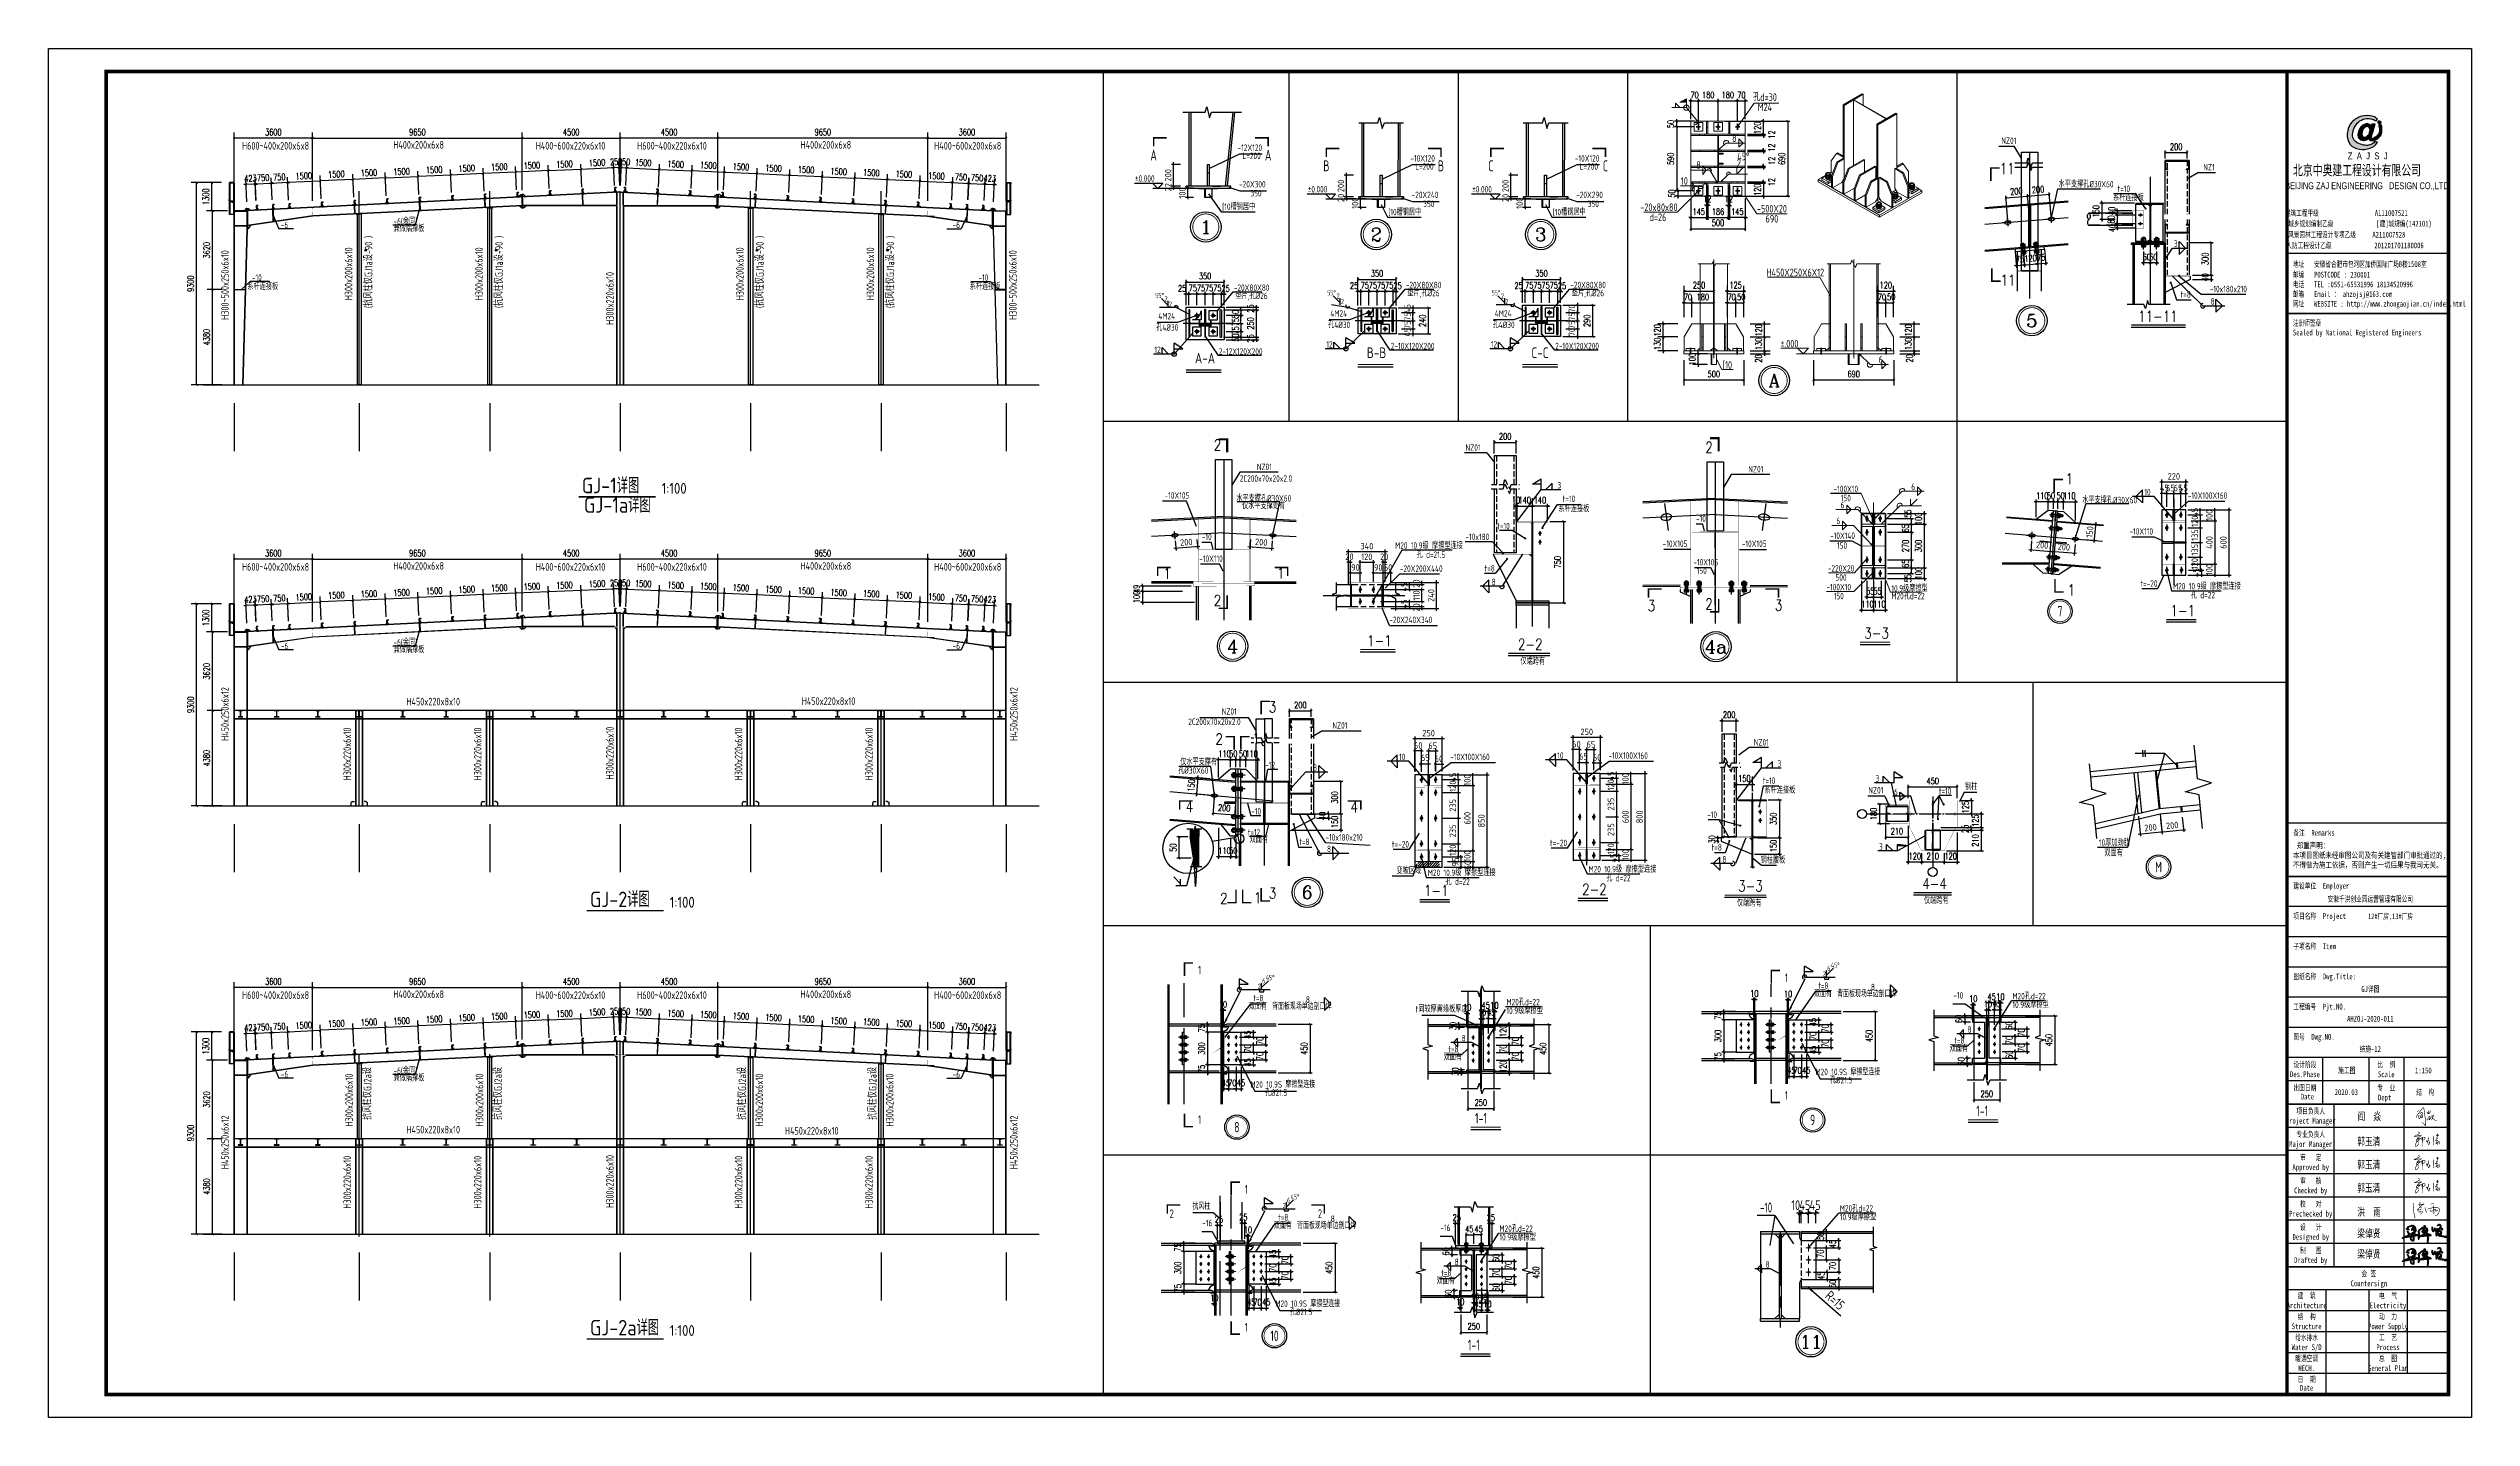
# Model space of a CAD drawing. Extents: x 180850 to 1399066, y 113487 to 334416.
# Drawn here: x 1287616 to 1399066, y 135864 to 198864 of the extents above; entities that cross this region are included whole.
import ezdxf
from ezdxf.enums import TextEntityAlignment as Align

# ---------------------------------------------------------------- set-up
doc = ezdxf.new("R2010")
doc.units = 0
doc.header["$LTSCALE"] = 1000
for name, pattern in [('0$0$CENTERX2', [4, 2.5, -0.5, 0.5, -0.5]), ('ACAD_ISO02W100', [15, 12, -3]), ('DASH', [0.35, 0.25, -0.1]), ('DASHED', [0.75, 0.5, -0.25]), ('DOTE', [2.42, 2, -0.2, 0.02, -0.2]), ('线型2', [2.5, 1.5, -1]), ('线型3', [19, 15, -1.5, 1, -1.5]), ('线型6', [8.75, 5, -1.25, 1.25, -1.25])]:
    doc.linetypes.add(name, pattern=pattern)
for name, color, linetype, lineweight in [('10', 9, 'Continuous', 18), ('20', 2, 'Continuous', 35), ('6', 253, 'Continuous', 13), ('孔标注', 9, 'Continuous', 18), ('字符标注', 9, 'Continuous', 18), ('柱_主零件_实线', 51, 'Continuous', 18), ('柱_零件_实线', 3, 'Continuous', 18), ('楼层标高', 9, 'Continuous', 18), ('点划线', 9, '线型3', 18), ('焊缝标注', 9, 'Continuous', 18), ('螺栓', 15, 'Continuous', 18), ('螺栓孔标注', 9, 'Continuous', 18), ('螺栓组-普通_实线', 1, 'Continuous', 35), ('钢板标注', 9, 'Continuous', 18)]:
    doc.layers.add(name, color=color, linetype=linetype, lineweight=lineweight)
for name, color, linetype in [('ADIM', 3, 'Continuous'), ('AXIS', 3, 'Continuous'), ('BOLT', 251, 'Continuous'), ('C 次梁CL', 4, 'Continuous'), ('DIM', 146, 'Continuous'), ('DOTE', 1, 'Continuous'), ('GL', 150, 'Continuous'), ('GZ', 50, 'Continuous'), ('HfText', 7, 'Continuous'), ('LT', 27, 'Continuous'), ('NUM', 7, 'Continuous'), ('PUB_DIM', 3, 'Continuous'), ('PUB_TEXT', 7, 'Continuous'), ('PUB_TITLE', 4, 'Continuous'), ('PZ', 202, 'Continuous'), ('TEXT', 7, 'Continuous'), ('TG', 110, 'Continuous'), ('THIN', 7, 'Continuous'), ('WELD', 7, 'Continuous'), ('XG', 6, 'Continuous'), ('YCX', 90, 'Continuous'), ('图签', 3, 'Continuous'), ('填充', 251, 'Continuous'), ('引出线', 3, 'Continuous'), ('引线', 3, 'Continuous'), ('虚线', 4, 'ACAD_ISO02W100'), ('钢柱', 2, 'Continuous'), ('钢梁', 4, 'Continuous')]:
    doc.layers.add(name, color=color, linetype=linetype)
doc.styles.add('_gyy_title_Arial', font='arial.ttf', dxfattribs={"width": 0.7})
doc.styles.add('_gyy_title_ST', font='', dxfattribs={"width": 0.8})
doc.styles.add('_TCH_DIM_T3', font='SIMPLEX', dxfattribs={"width": 0.705882, "bigfont": 'GBCBIG'})
doc.styles.add('C', font='tssdeng.shx', dxfattribs={"height": 3, "bigfont": 'tssdchn.shx'})
doc.styles.add('COMPLEX', font='COMPLEX')
doc.styles.add('HZ', font='txt.shx', dxfattribs={"width": 0.8, "bigfont": '000hztxt.shx'})
doc.styles.add('SIM-TSSC', font='simplex.shx', dxfattribs={"width": 0.8, "bigfont": 'tssdchn.shx'})
doc.styles.get("Standard").update_dxf_attribs({"font": 'gbenor.shx', "bigfont": 'gbcbig.shx'})
doc.styles.add('TSSD_Dimension', font='Tssdeng.shx', dxfattribs={"width": 0.8, "bigfont": 'hztxt.shx'})
doc.styles.add('TSSD_Label', font='tssdeng.shx', dxfattribs={"width": 0.7, "bigfont": 'hztxt.shx'})
doc.styles.add('TSSD_Norm', font='tssdeng.shx', dxfattribs={"bigfont": 'hztxt.shx'})
doc.styles.add('TSSD_Num', font='Tssdeng.shx', dxfattribs={"width": 0.7, "bigfont": 'hztxt.shx'})
doc.styles.add('标准字体', font='tssdeng.shx', dxfattribs={"width": 0.7, "bigfont": 'tssdchn.shx'})
doc.styles.get('_gyy_title_ST').set_extended_font_data('SimSun')
doc.dimstyles.new('TCH_100_1', dxfattribs={"dimtxt": 297.5, "dimasz": 100, "dimexe": 250, "dimexo": 300, "dimgap": 126.25, "dimtad": 1, "dimdec": 0, "dimzin": 0, "dimdsep": 46, "dimtxsty": '_TCH_DIM_T3', "dimblk": 'ARCHTICK', "dimcen": 0.09, "dimclrd": 126, "dimclre": 126, "dimclrt": 7, "dimazin": 2, "dimtfac": 1, "dimtdec": 0, "dimtix": 1, "dimtmove": 2, "dimatfit": 3, "dimfxl": 1, "dimtolj": 1, "dimtzin": 0, "dimarcsym": 0})
doc.dimstyles.new('TCH_100_5', dxfattribs={"dimtxt": 297.5, "dimasz": 100, "dimexe": 100, "dimexo": 100, "dimgap": 126.25, "dimtad": 1, "dimdec": 0, "dimlfac": 0.2, "dimzin": 0, "dimdsep": 46, "dimtxsty": '_TCH_DIM_T3', "dimblk": 'ARCHTICK', "dimcen": 0.09, "dimclrd": 126, "dimclre": 126, "dimclrt": 7, "dimazin": 2, "dimtfac": 1, "dimtdec": 0, "dimtix": 1, "dimtmove": 2, "dimatfit": 3, "dimfxl": 1, "dimtolj": 1, "dimtzin": 0, "dimarcsym": 0})
doc.dimstyles.new('TSAN_20_150', dxfattribs={"dimtxt": 450, "dimasz": 150, "dimexe": 150, "dimexo": 375, "dimgap": 150, "dimtad": 2, "dimlfac": 0.133333, "dimzin": 0, "dimdsep": 46, "dimtxsty": 'TSSD_Dimension', "dimblk": 'CLOSEDBLANK', "dimblk1": 'CLOSEDBLANK', "dimblk2": 'CLOSEDBLANK', "dimcen": 0, "dimdle": 150, "dimclrt": 7, "dimadec": 0, "dimazin": 0, "dimtfac": 1, "dimtdec": 0, "dimtix": 1, "dimtmove": 2, "dimatfit": 3, "dimldrblk": 'CLOSEDBLANK', "dimfxl": 1, "dimtolj": 1, "dimtzin": 0, "dimarcsym": 0})
doc.dimstyles.new('TSSD_10_100', dxfattribs={"dimtxt": 300, "dimasz": 100, "dimexe": 100, "dimexo": 250, "dimgap": 100, "dimtad": 1, "dimdec": 0, "dimlfac": 0.1, "dimzin": 0, "dimdsep": 46, "dimtxsty": 'TSSD_Dimension', "dimblk": 'ARCHTICK', "dimblk1": 'ARCHTICK', "dimblk2": 'ARCHTICK', "dimcen": 0, "dimdle": 100, "dimclrt": 7, "dimadec": 0, "dimazin": 0, "dimtfac": 1, "dimtdec": 0, "dimtix": 1, "dimtmove": 2, "dimatfit": 3, "dimfxl": 1, "dimtolj": 1, "dimtzin": 0, "dimarcsym": 0})
doc.dimstyles.new('TSSD_20_100', dxfattribs={"dimtxt": 300, "dimasz": 75, "dimexe": 100, "dimexo": 250, "dimgap": 100, "dimtad": 1, "dimdec": 0, "dimlfac": 0.2, "dimzin": 0, "dimdsep": 46, "dimtxsty": 'TSSD_Dimension', "dimblk": 'ARCHTICK', "dimcen": 0, "dimdle": 100, "dimclrt": 7, "dimadec": 0, "dimazin": 0, "dimtfac": 1, "dimtdec": 0, "dimtix": 1, "dimtmove": 2, "dimatfit": 3, "dimfxl": 1, "dimtolj": 1, "dimtzin": 0, "dimarcsym": 0})
doc.dimstyles.new('TSSD_20_150', dxfattribs={"dimtxt": 450, "dimasz": 150, "dimexe": 150, "dimexo": 375, "dimgap": 150, "dimtad": 1, "dimdec": 0, "dimlfac": 0.133333, "dimzin": 0, "dimdsep": 46, "dimtxsty": 'TSSD_Dimension', "dimblk": 'ARCHTICK', "dimcen": 0, "dimdle": 150, "dimclrt": 7, "dimadec": 0, "dimazin": 0, "dimtfac": 1, "dimtdec": 0, "dimtix": 1, "dimtmove": 2, "dimatfit": 3, "dimfxl": 1, "dimtolj": 1, "dimtzin": 0, "dimarcsym": 0})
doc.dimstyles.new('TSSD_LEADER_STYLE_200.0', dxfattribs={"dimtxt": 0.18, "dimasz": 200, "dimexe": 0.18, "dimexo": 0.0625, "dimgap": 0.09, "dimtad": 0, "dimtih": 1, "dimtoh": 1, "dimdec": 4, "dimzin": 0, "dimdsep": 46, "dimtxsty": 'Standard', "dimcen": 0.09, "dimadec": 0, "dimazin": 0, "dimtfac": 1, "dimtdec": 4, "dimtofl": 0, "dimtmove": 0, "dimatfit": 3, "dimfxl": 1, "dimtolj": 1, "dimtzin": 0, "dimarcsym": 0})
doc.dimstyles.new('TSSD_LEADER_STYLE_300.0', dxfattribs={"dimtxt": 0.18, "dimasz": 300, "dimexe": 0.18, "dimexo": 0.0625, "dimgap": 0.09, "dimtad": 0, "dimtih": 1, "dimtoh": 1, "dimdec": 4, "dimzin": 0, "dimdsep": 46, "dimtxsty": 'Standard', "dimcen": 0.09, "dimadec": 0, "dimazin": 0, "dimtfac": 1, "dimtdec": 4, "dimtofl": 0, "dimtmove": 0, "dimatfit": 3, "dimfxl": 1, "dimtolj": 1, "dimtzin": 0, "dimarcsym": 0})
pattern_1 = [(90, (1560675.541, -418984.673), (-21.2343996, 9e-12), []), (90, (1560664.924, -418984.673), (-21.2343996, 9e-12), [10.6171998, -5.3085999])]
pattern_2 = [(90, (1560675.541, -418984.673), (-21.2343996, 9e-12), []), (90, (1560664.924, -418984.673), (-21.2343996, 9e-12), [10.6171998, -5.3085999])]
pattern_3 = [(90, (1560675.541, -420034.673), (-21.2343996, 9e-12), []), (90, (1560664.924, -420034.673), (-21.2343996, 9e-12), [10.6171998, -5.3085999])]
pattern_4 = [(90, (1560675.541, -420034.673), (-21.2343996, 9e-12), []), (90, (1560664.924, -420034.673), (-21.2343996, 9e-12), [10.6171998, -5.3085999])]
pattern_5 = [(90, (1560675.541, -419334.673), (-21.2343996, 9e-12), []), (90, (1560664.924, -419334.673), (-21.2343996, 9e-12), [10.6171998, -5.3085999])]
pattern_6 = [(90, (1560675.541, -419334.673), (-21.2343996, 9e-12), []), (90, (1560664.924, -419334.673), (-21.2343996, 9e-12), [10.6171998, -5.3085999])]
pattern_7 = [(90, (1560675.541, -419684.673), (-21.2343996, 9e-12), []), (90, (1560664.924, -419684.673), (-21.2343996, 9e-12), [10.6171998, -5.3085999])]
pattern_8 = [(90, (1560675.541, -419684.673), (-21.2343996, 9e-12), []), (90, (1560664.924, -419684.673), (-21.2343996, 9e-12), [10.6171998, -5.3085999])]
pattern_9 = [(90, (1562826.216, -429073.747), (-21.2343996, 9e-12), []), (90, (1562815.599, -429073.747), (-21.2343996, 9e-12), [10.6171998, -5.3085999])]
pattern_10 = [(90, (1562826.216, -429073.747), (-21.2343996, 9e-12), []), (90, (1562815.599, -429073.747), (-21.2343996, 9e-12), [10.6171998, -5.3085999])]
pattern_11 = [(90, (1562826.216, -430123.747), (-21.2343996, 9e-12), []), (90, (1562815.599, -430123.747), (-21.2343996, 9e-12), [10.6171998, -5.3085999])]
pattern_12 = [(90, (1562826.216, -430123.747), (-21.2343996, 9e-12), []), (90, (1562815.599, -430123.747), (-21.2343996, 9e-12), [10.6171998, -5.3085999])]
pattern_13 = [(90, (1562826.216, -429423.747), (-21.2343996, 9e-12), []), (90, (1562815.599, -429423.747), (-21.2343996, 9e-12), [10.6171998, -5.3085999])]
pattern_14 = [(90, (1562826.216, -429423.747), (-21.2343996, 9e-12), []), (90, (1562815.599, -429423.747), (-21.2343996, 9e-12), [10.6171998, -5.3085999])]
pattern_15 = [(90, (1562826.216, -429773.747), (-21.2343996, 9e-12), []), (90, (1562815.599, -429773.747), (-21.2343996, 9e-12), [10.6171998, -5.3085999])]
pattern_16 = [(90, (1562826.216, -429773.747), (-21.2343996, 9e-12), []), (90, (1562815.599, -429773.747), (-21.2343996, 9e-12), [10.6171998, -5.3085999])]
pattern_17 = [(90, (1587670.558, -418409.573), (-21.2343996, 9e-12), []), (90, (1587659.94, -418409.573), (-21.2343996, 9e-12), [10.6171998, -5.3085999])]
pattern_18 = [(90, (1587670.558, -418409.573), (-21.2343996, 9e-12), []), (90, (1587659.94, -418409.573), (-21.2343996, 9e-12), [10.6171998, -5.3085999])]
pattern_19 = [(90, (1587670.558, -419459.573), (-21.2343996, 9e-12), []), (90, (1587659.94, -419459.573), (-21.2343996, 9e-12), [10.6171998, -5.3085999])]
pattern_20 = [(90, (1587670.558, -419459.573), (-21.2343996, 9e-12), []), (90, (1587659.94, -419459.573), (-21.2343996, 9e-12), [10.6171998, -5.3085999])]
pattern_21 = [(90, (1587670.558, -418759.573), (-21.2343996, 9e-12), []), (90, (1587659.94, -418759.573), (-21.2343996, 9e-12), [10.6171998, -5.3085999])]
pattern_22 = [(90, (1587670.558, -418759.573), (-21.2343996, 9e-12), []), (90, (1587659.94, -418759.573), (-21.2343996, 9e-12), [10.6171998, -5.3085999])]
pattern_23 = [(90, (1587670.558, -419109.573), (-21.2343996, 9e-12), []), (90, (1587659.94, -419109.573), (-21.2343996, 9e-12), [10.6171998, -5.3085999])]
pattern_24 = [(90, (1587670.558, -419109.573), (-21.2343996, 9e-12), []), (90, (1587659.94, -419109.573), (-21.2343996, 9e-12), [10.6171998, -5.3085999])]

msp = doc.modelspace()

# ---------------------------------------------------------------- texts
at = {"color": 1, "insert": (1390857.18, 193510.44), "char_height": 538.6495, "width": 7045.2269, "attachment_point": 1, "style": 'HZ'}
msp.add_mtext('北京中奥建工程设计有限公司', dxfattribs=at)
at = {"layer": 'ADIM', "style": 'SIM-TSSC', "width": 0.8}
for p in [(1380566.18, 179058.49), (1380661.44, 173939.54)]:
    msp.add_text('1', height=500, dxfattribs=at).set_placement(p, align=Align.MIDDLE_CENTER)
at = {"layer": 'AXIS', "color": 3, "style": 'SIM-TSSC', "width": 0.8}
for s, p in [('1', (1338903.66, 174451.39, -18.09)), ('1', (1344128.76, 174469.44, -18.09)), ('2', (1341215.08, 173210.11, -18.09)), ('3', (1361174.18, 172974.22)), ('2', (1363819.32, 173047.11)), ('3', (1367021.99, 172992.27)), ('3', (1343747.47, 168313.91)), ('2', (1341291.47, 166834.46)), ('1', (1342985.04, 166867.07)), ('4', (1339927.81, 163722.81)), ('4', (1347504.7, 163713.23)), ('2', (1341504.95, 159496.92)), ('1', (1343064.51, 159531.57)), ('3', (1343747.47, 159746.18))]:
    msp.add_text(s, height=500, dxfattribs=at).set_placement(p)
at = {"layer": 'HfText', "style": 'TSSD_Label', "width": 0.7}
for s, p in [('12', (1338485.3, 184847.38)), ('12', (1346394.11, 185096)), ('12', (1353958.78, 185096)), ('3', (1357017.14, 178616.81))]:
    msp.add_text(s, height=300, dxfattribs=at).set_placement(p)
at = {"layer": 'PUB_DIM', "transparency": 16777216, "style": 'SIM-TSSC', "width": 0.8}
for p in [(1377707.8, 193330.82), (1377749.34, 188203.67)]:
    msp.add_text('11', height=500, dxfattribs=at).set_placement(p, align=Align.MIDDLE_CENTER)
at = {"layer": 'PUB_DIM', "style": 'SIM-TSSC', "width": 0.8}
for p in [(1341215.08, 180364.37, -18.09), (1363819.32, 180258.64)]:
    msp.add_text('2', height=500, dxfattribs=at).set_placement(p)
at = {"layer": 'PUB_TEXT', "width": 0.7}
for s, height, style, p in [('A', 500, 'TSSD_Num', (1338446.89, 193952.69)), ('A', 500, 'TSSD_Num', (1343716.67, 193952.69)), ('B', 500, 'TSSD_Num', (1346394.98, 193461.96)), ('B', 500, 'TSSD_Num', (1351664.76, 193461.96)), ('C', 500, 'TSSD_Num', (1353959.65, 193461.96)), ('C', 500, 'TSSD_Num', (1359229.43, 193461.96)), ('1', 400, '标准字体', (1340561.23, 156453.48)), ('1', 400, '标准字体', (1367556.25, 156104.33)), ('1', 400, '标准字体', (1367556.25, 150688.07)), ('1', 400, '标准字体', (1340561.23, 149574.12)), ('1', 400, '标准字体', (1342711.91, 146364.41)), ('2', 400, '标准字体', (1339280.16, 145242.34)), ('2', 400, '标准字体', (1346098.43, 145242.34)), ('1', 400, '标准字体', (1342711.91, 140023.9))]:
    msp.add_text(s, height=height, dxfattribs=dict(at, style=style)).set_placement(p, align=Align.MIDDLE_CENTER)
at = {"layer": 'PUB_TEXT', "linetype": 'ByBlock', "transparency": 16777216, "style": 'SIM-TSSC', "width": 0.8}
msp.add_text('11-11', height=500, dxfattribs=at).set_placement((1383732.62, 186289.07))
at = {"layer": 'PUB_TEXT', "style": 'C', "width": 0.8}
for s, p in [('B-B', (1348257.23, 184468.95)), ('C-C', (1355821.9, 184468.95)), ('A-A', (1340348.42, 184220.33))]:
    msp.add_text(s, height=490, dxfattribs=at).set_placement(p, align=Align.BOTTOM_LEFT)
at = {"layer": 'PUB_TEXT', "linetype": 'ByBlock', "style": 'SIM-TSSC', "width": 0.8}
for s, p in [('2-2', (1355207.61, 171198.14)), ('3-3', (1371134.34, 171710.25))]:
    msp.add_text(s, height=500, dxfattribs=at).set_placement(p)
at = {"layer": 'PUB_TEXT', "style": '标准字体', "width": 0.7}
for p in [(1353229.64, 149391.94), (1376283.32, 149725.97), (1352899.67, 138956.91)]:
    msp.add_text('1-1', height=490, dxfattribs=at).set_placement(p)
at = {"layer": 'PUB_TEXT', "color": 3, "style": '_gyy_title_ST', "width": 0.7}
for s, p in [('阎  焱', (1393817.84, 149542.43)), ('郭玉清', (1393808.17, 148387.71)), ('郭玉清', (1393808.17, 147318.7)), ('郭玉清', (1393808.17, 146249.68)), ('洪  雨', (1393810.57, 145145.56)), ('梁倬贤', (1393810.57, 144154.29)), ('梁倬贤', (1393810.57, 143208.24))]:
    msp.add_text(s, height=360.944, dxfattribs=at).set_placement(p)
at = {"layer": 'PUB_TITLE', "width": 0.7}
for s, height, style, p in [('BEIJING ZAJ ENGINEERING   DESIGN CO.,LTD.', 318.1812, '_gyy_title_Arial', (1394301.84, 192387.52)), ('城乡规划编制乙级             [建]城规编(142101)', 265.151, '_gyy_title_ST', (1393937.12, 190672.31)), ('建筑工程甲级                 A111007521             ', 265.151, '_gyy_title_ST', (1394291.18, 191158.78)), ('人防工程设计乙级             201201701180006', 265.151, '_gyy_title_ST', (1393707.03, 189667.45)), ('风景园林工程设计专项乙级     A211007528           ', 265.151, '_gyy_title_ST', (1394159.19, 190163.67)), ('Des.Phase', 267.254, '_gyy_title_ST', (1391402.38, 151527.25)), ('设计阶段', 267.254, '_gyy_title_ST', (1391402.38, 151976.22)), ('比  例', 267.254, '_gyy_title_ST', (1395143.93, 151976.22)), ('Scale', 267.254, '_gyy_title_ST', (1395143.93, 151527.25)), ('出图日期', 267.254, '_gyy_title_ST', (1391402.38, 150907.2)), ('Date', 267.254, '_gyy_title_ST', (1391517.36, 150502.03)), ('专  业', 267.254, '_gyy_title_ST', (1395143.93, 150907.2)), ('Dept ', 267.254, '_gyy_title_ST', (1395143.93, 150458.22)), ('Project Manager', 267.2536, '_gyy_title_ST', (1391669.63, 149389.2)), ('项目负责人', 267.254, '_gyy_title_ST', (1391669.63, 149838.19)), ('Major Manager', 267.2536, '_gyy_title_ST', (1391669.63, 148320.19)), ('专业负责人', 267.254, '_gyy_title_ST', (1391669.63, 148769.17)), ('Approved by', 267.2536, '_gyy_title_ST', (1391669.63, 147251.17)), ('审   定', 267.254, '_gyy_title_ST', (1391669.64, 147700.16)), ('Checked by', 267.254, '_gyy_title_ST', (1391669.63, 146182.16)), ('审   核', 267.254, '_gyy_title_ST', (1391669.64, 146631.14)), ('Prechecked by', 267.2536, '_gyy_title_ST', (1391669.63, 145113.14)), ('校   对', 267.254, '_gyy_title_ST', (1391669.64, 145562.13)), ('Designed by', 267.2536, '_gyy_title_ST', (1391669.63, 144044.13)), ('设   计', 267.254, '_gyy_title_ST', (1391669.64, 144493.11)), ('Drafted by', 267.254, '_gyy_title_ST', (1391669.63, 142975.11)), ('制   图', 267.254, '_gyy_title_ST', (1391669.64, 143424.1)), ('会 签', 267.254, '_gyy_title_ST', (1394342.17, 142355.08)), ('建  筑', 267.254, '_gyy_title_ST', (1391482.55, 141339.52)), ('Countersign', 267.2536, '_gyy_title_ST', (1394342.17, 141906.09)), ('电  气', 267.254, '_gyy_title_ST', (1395224.11, 141339.52)), ('Architecture', 267.2536, '_gyy_title_ST', (1391482.55, 140890.53)), ('结  构', 267.254, '_gyy_title_ST', (1391482.55, 140377.4)), ('Electricity', 267.2536, '_gyy_title_ST', (1395224.11, 140890.53)), ('动  力', 267.254, '_gyy_title_ST', (1395224.11, 140377.4)), ('Structure', 267.254, '_gyy_title_ST', (1391482.55, 139928.42)), ('给水排水', 267.254, '_gyy_title_ST', (1391482.55, 139415.29)), ('Power Supply', 267.2536, '_gyy_title_ST', (1395224.11, 139928.42)), ('工  艺', 267.254, '_gyy_title_ST', (1395224.11, 139415.29)), ('Water S/D', 267.254, '_gyy_title_ST', (1391482.55, 138966.3)), ('暖通空调', 267.254, '_gyy_title_ST', (1391482.55, 138453.17)), ('MECH.', 267.254, '_gyy_title_ST', (1391482.55, 138004.19)), ('General Plan', 267.2536, '_gyy_title_ST', (1395224.11, 138004.19)), ('Process', 267.254, '_gyy_title_ST', (1395224.11, 138966.3)), ('总  图', 267.254, '_gyy_title_ST', (1395224.11, 138453.17)), ('日  期', 267.254, '_gyy_title_ST', (1391482.55, 137491.06)), ('Date', 267.254, '_gyy_title_ST', (1391482.55, 137095.52))]:
    msp.add_text(s, height=height, dxfattribs=dict(at, style=style)).set_placement(p, align=Align.CENTER)
at = {"layer": 'PUB_TITLE', "style": '_gyy_title_ST', "width": 0.7}
for s, height, p in [('地址   安徽省合肥市包河区加侨国际广场B楼1508室', 265.151, (1390849.4, 188806.02)), ('邮编   POSTCODE : 230001', 265.151, (1390849.4, 188321.7)), ('邮箱   Email ： ahzojsj@163.com', 265.151, (1390849.4, 187430.79)), ('网址   WEBSITE : http://www.zhongaojian.cn/index.html', 265.151, (1390849.4, 186982.72)), ('电话   TEL :0551-65531996 18134520996', 265.151, (1390849.4, 187876.24)), ('注册师签章', 265.151, (1390849.4, 186102.42)), ('Sealed by National Registered Engineers', 265.151, (1390850.84, 185656.96)), ('备注  Remarks', 267.2536, (1390871.12, 162636.17)), ('建设单位  Employer', 267.2536, (1390871.12, 160196.95)), ('项目名称  Project', 267.2536, (1390871.12, 158807.23)), ('子项名称  Item', 267.254, (1390871.12, 157417.51)), ('图纸名称  Dwg.Title:', 267.2536, (1390871.12, 156027.79)), ('工程编号  Pjt.NO.', 267.2536, (1390871.12, 154638.07)), ('图号  Dwg.NO.', 267.2536, (1390871.12, 153248.35))]:
    msp.add_text(s, height=height, dxfattribs=at).set_placement(p)
at = {"layer": 'PUB_TITLE', "color": 2, "style": '_gyy_title_ST', "width": 0.7}
msp.add_text('安徽千洪创业园运营管理有限公司', height=267.2536, dxfattribs=at).set_placement((1394409.47, 159593.54), align=Align.CENTER)
msp.add_text('12#厂房,13#厂房', height=261.8817, dxfattribs=at).set_placement((1395335.69, 158918.75), align=Align.MIDDLE)
at = {"layer": 'PUB_TITLE', "color": 6, "style": '_gyy_title_ST', "width": 0.7}
for s, height, p in [('GJ详图', 267.254, (1394409.47, 155449.06)), ('AHZOJ-2020-011', 267.2536, (1394409.47, 154081.31))]:
    msp.add_text(s, height=height, dxfattribs=at).set_placement(p, align=Align.CENTER)
at = {"layer": 'PUB_TITLE', "color": 7, "style": '_gyy_title_ST', "width": 0.7}
for s, p in [('结施-12', (1394409.47, 152691.59)), ('施工图', (1393326.97, 151708.48)), ('1:150', (1396849.42, 151700.02)), ('2020.03', (1393307.19, 150702.33)), ('结  构', (1396936.84, 150702.33))]:
    msp.add_text(s, height=267.254, dxfattribs=at).set_placement(p, align=Align.CENTER)
at = {"layer": 'PUB_TITLE', "insert": (1390848.78, 162318.51), "char_height": 267.2536, "width": 8552.1248, "attachment_point": 1, "style": '_gyy_title_ST'}
msp.add_mtext(' 郑重声明：\\P本项目图纸未经审图公司及有关建管部门审批通过的,\\P不得做为施工依据，否则产生一切后果与我司无关。', dxfattribs=at)
at = {"layer": 'TEXT', "style": 'TSSD_Norm', "width": 0.7}
for s, height, p in [('孔d=30', 350, (1366567.1, 196445.64)), ('8', 350, (1365159.57, 194561.24)), ('45%%D', 350, (1365569.57, 193720.34)), ('10', 350, (1362860.04, 192592.69)), ('8', 350, (1363506.91, 193322.84)), ('2', 350, (1365369.57, 193420.34)), ('[10槽钢居中', 300, (1342360.51, 191429.98)), ('-20x80x80', 350, (1361690.46, 191383.35)), ('[10槽钢居中', 300, (1349999.97, 191182.66)), ('[10槽钢居中', 300, (1357564.64, 191182.66)), ('-500X20', 350, (1366888.24, 191314.01)), ('H450X250X6X12', 350, (1367960.23, 188380.18)), ('%%P.000', 350, (1367693.8, 185104.79)), ('[10', 350, (1364839.69, 184124.79)), ('6', 350, (1371898.8, 184374.79)), ('-100X10', 300, (1370286.56, 178440.93)), ('6', 300, (1373385.12, 178546.91)), ('6', 300, (1369939.31, 176974.22)), ('6', 300, (1370133.82, 177704.26)), ('-220X20', 300, (1370065.07, 174788.41)), ('-100X10', 300, (1369961.61, 173927.79))]:
    msp.add_text(s, height=height, dxfattribs=at).set_placement(p, align=Align.CENTER)
for s, height, p in [('M24', 350, (1366567.1, 196332.41)), ('d=26', 350, (1361646.77, 191270.12)), ('690', 350, (1366888.24, 191200.78)), ('150', 300, (1370286.56, 178327.71)), ('500', 300, (1370065.07, 174675.18)), ('150', 300, (1369961.61, 173814.56))]:
    msp.add_text(s, height=height, dxfattribs=at).set_placement(p, align=Align.TOP_CENTER)
at = {"layer": 'TEXT', "width": 0.7}
for s, height, style, p in [('H600~400x200x6x8', 350, 'TSSD_Norm', (1296518.14, 194208.55, 4)), ('H400x200x6x8', 350, 'TSSD_Norm', (1303474.83, 194251.48, 4)), ('H400~600x220x6x10', 350, 'TSSD_Norm', (1310026.46, 194208.55, 4)), ('NZ01', 300, 'TSSD_Norm', (1377440.54, 194466.96, -20.6)), ('-6', 300, 'TSSD_Norm', (1329201.41, 190595.77, -15.45)), ('-10', 300, 'TSSD_Norm', (1330394.74, 188169.83, -15.42)), ('系杆连接板', 300, 'TSSD_Norm', (1329990.13, 187758.4, -15.42)), ('-20X80X80', 300, 'TSSD_Norm', (1342138.38, 187704.21)), ('垫片,孔%%C26', 300, 'TSSD_Norm', (1342207.52, 187334.22)), ('-20X80X80', 300, 'TSSD_Norm', (1350047.19, 187827.82)), ('垫片,孔%%c26', 300, 'TSSD_Norm', (1350116.32, 187457.83)), ('-20X80X80', 300, 'TSSD_Norm', (1357611.86, 187827.82)), ('垫片,孔%%c26', 300, 'TSSD_Norm', (1357681, 187457.83)), ('孔4%%C30', 300, 'TSSD_Norm', (1338565.25, 185874.36)), ('4M24', 300, 'TSSD_Norm', (1338667.72, 186395.35)), ('孔4%%c30', 300, 'TSSD_Norm', (1346474.06, 185997.97)), ('4M24', 300, 'TSSD_Norm', (1346576.53, 186518.96)), ('孔4%%c30', 300, 'TSSD_Norm', (1354038.73, 185997.97)), ('4M24', 300, 'TSSD_Norm', (1354141.2, 186518.96)), ('2-12X120X200', 300, 'TSSD_Norm', (1341447.8, 184771.39)), ('2-10X120X200', 300, 'TSSD_Norm', (1349356.61, 185020)), ('2-10X120X200', 300, 'TSSD_Norm', (1356921.28, 185020)), ('NZ01', 300, 'TSSD_Norm', (1352795.15, 180348.02)), ('NZ01', 300, 'TSSD_Norm', (1343198.45, 179458.88)), ('NZ01', 300, 'TSSD_Norm', (1365802.69, 179353.15, 18.09)), ('-10X105', 300, 'TSSD_Norm', (1338951.43, 178142.32, -18.09)), ('水平支撑孔%%c30X60', 300, 'TSSD_Norm', (1342250.37, 178011.64, -10.09)), ('2C200x70x20x2.0', 300, 'TSSD_Norm', (1342411.37, 178924.36)), ('仅水平支撑处有', 300, 'TSSD_Norm', (1342513.57, 177669.12, -10.09)), ('系杆连接板', 300, 'TSSD_Norm', (1357067.23, 177531.07)), ('t=10', 300, 'TSSD_Norm', (1357261.73, 177988.42)), ('-10', 300, 'TSSD_Norm', (1363395.76, 177081.84, 6.87)), ('水平支撑孔%%C30X60', 300, 'TSSD_Norm', (1381158.32, 177931.71)), ('-10', 300, 'TSSD_Norm', (1340666.52, 176244.84, -11.22)), ('-10x180', 300, 'TSSD_Norm', (1352792.77, 176238.62)), ('t=10', 300, 'TSSD_Norm', (1354251.9, 176731.43)), ('-10X105', 300, 'TSSD_Norm', (1361862.74, 175923.2, -2)), ('-10X105', 300, 'TSSD_Norm', (1365503.96, 175923.2, -2)), ('-10X140', 300, 'TSSD_Norm', (1369564.15, 176292.08)), ('150', 300, 'TSSD_Norm', (1369881.4, 175841.87)), ('H600~400x200x6x8', 350, 'TSSD_Norm', (1296518.14, 174832.43, 4)), ('H400x200x6x8', 350, 'TSSD_Norm', (1303474.83, 174875.36, 4)), ('H400~600x220x6x10', 350, 'TSSD_Norm', (1310026.46, 174832.43, 4)), ('-10X110', 300, 'TSSD_Norm', (1340545.45, 175235.38, -20.09)), ('t=8', 300, 'TSSD_Norm', (1353668.75, 174790.61)), ('-10X105', 300, 'TSSD_Norm', (1363274.68, 175072.38, -2)), ('150', 300, 'TSSD_Norm', (1363426.94, 174688.54, 5.3)), ('8', 300, 'TSSD_Label', (1353995.84, 174163.86)), ('10.9级摩擦型 ', 300, 'TSSD_Norm', (1372382.67, 173866.64)), ('M20孔d=22 ', 300, 'TSSD_Norm', (1372382.01, 173515.11)), ('-6', 300, 'TSSD_Norm', (1329201.41, 171219.66, -15.45)), ('H450x220x8x10', 350, 'TSSD_Norm', (1304079.6, 168634.49, 4.34)), ('H450x220x8x10', 350, 'TSSD_Norm', (1322261.5, 168653.58, 4.34)), ('NZ01', 300, 'TSSD_Norm', (1341582.69, 168203.06)), ('2C200x70x20x2.0', 300, 'TSSD_Norm', (1340041.95, 167730.92)), ('NZ01', 300, 'TSSD_Norm', (1346672.32, 167562.35)), ('仅水平支撑有', 300, 'TSSD_Norm', (1339670.07, 165883.5)), ('NZ01', 300, 'TSSD_Norm', (1366054.85, 166785.25)), ('孔%%c30X60', 300, 'TSSD_Norm', (1339573.53, 165494.18)), ('-12', 300, 'TSSD_Norm', (1343584.27, 165740.16)), ('3', 300, 'TSSD_Norm', (1345788.34, 165622.02)), ('-10', 300, 'TSSD_Norm', (1342936.22, 163610.76)), ('t=12', 300, 'TSSD_Norm', (1342777.23, 162646.48)), ('-10', 300, 'TSSD_Norm', (1363910.47, 163457.19)), ('双面有', 300, 'TSSD_Norm', (1342862.7, 162310.79)), ('t=8', 300, 'TSSD_Norm', (1345147.06, 162207.89)), ('-10x180x210', 300, 'TSSD_Norm', (1346352.03, 162412.35)), ('8', 300, 'TSSD_Norm', (1346421.69, 161883.46)), ('t=8', 300, 'TSSD_Norm', (1364112.86, 161951.96)), ('8', 300, 'TSSD_Label', (1364608.49, 161401.91)), ('钢柱腹板', 300, 'TSSD_Norm', (1366366.55, 161363.47)), ('3', 300, 'TSSD_Label', (1371813.85, 161987.96, -5653.38)), ('H600~400x200x6x8', 350, 'TSSD_Norm', (1296518.14, 155125.05, 4)), ('H400x200x6x8', 350, 'TSSD_Norm', (1303474.83, 155167.98, 4)), ('H400~600x220x6x10', 350, 'TSSD_Norm', (1310026.46, 155125.05, 4)), ('8', 300, '标准字体', (1345452.74, 154949.86)), ('M20孔d=22 ', 300, 'TSSD_Norm', (1354676.93, 154831.33)), ('8', 300, '标准字体', (1371442.54, 155524.96)), ('10.9级摩擦型 ', 300, 'TSSD_Norm', (1377948.86, 154707.47)), ('M20孔d=22 ', 300, 'TSSD_Norm', (1377948.19, 155105.14)), ('10.9级摩擦型 ', 300, 'TSSD_Norm', (1354677.6, 154433.67)), ('8', 300, 'TSSD_Label', (1375887.46, 153570.77)), ('8', 300, 'TSSD_Label', (1352616.21, 153171.97)), ('-6', 300, 'TSSD_Norm', (1329201.41, 151512.27, -15.45)), ('H450x220x8x10', 350, 'TSSD_Norm', (1304079.62, 148937.1, 4.34)), ('H450x220x8x10', 350, 'TSSD_Norm', (1321490.15, 148882.33, 4.34)), ('8', 300, '标准字体', (1346598.2, 144860.79)), ('-10', 450, '标准字体', (1366338.91, 145306.48)), ('10.9级摩擦型 ', 300, 'TSSD_Norm', (1370009.53, 144941.7)), ('M20孔d=22 ', 300, 'TSSD_Norm', (1370008.86, 145339.37)), ('10.9级摩擦型 ', 300, 'TSSD_Norm', (1354354.92, 144009.84)), ('M20孔d=22 ', 300, 'TSSD_Norm', (1354354.25, 144407.51)), ('8', 300, 'TSSD_Label', (1352293.53, 142873.14)), ('8', 300, 'TSSD_Label', (1366594.14, 142758.93))]:
    msp.add_text(s, height=height, dxfattribs=dict(at, style=style)).set_placement(p)
at = {"layer": 'TEXT', "style": 'TSSD_Norm', "width": 0.7}
for s, height, rotation, p in [('H600~400x220x6x10', 350, 0, (1314694.01, 194208.55, 4)), ('H400x200x6x8', 350, 0, (1322206.79, 194251.48, 4)), ('H400~600x200x6x8', 350, 0, (1328353.11, 194208.55, 4)), ('-6', 300, 360, (1298304.25, 190595.77, -15.45)), ('兼做隅撑板', 300, 360, (1303485.81, 190429.36, -15.98)), ('-6(余同)', 300, 360, (1303485.81, 190762.26, -15.98)), ('(抗风柱仅GJ1a设-90 )', 350, 90, (1302515, 186916.58, 7.72)), ('(抗风柱仅GJ1a设-90 )', 350, 90, (1308515, 186916.58, 7.72)), ('(抗风柱仅GJ1a设-90 )', 350, 90, (1320515, 186916.58, 7.72)), ('(抗风柱仅GJ1a设-90 )', 350, 90, (1326515, 186916.58, 7.72)), ('H300~500x250x6x10', 350, 90, (1295910.74, 186375.3, 7.72)), ('-10', 300, 360, (1296973.97, 188169.83, -15.42)), ('H300x200x6x10', 350, 90, (1301594.84, 187274.85, 7.72)), ('H300x200x6x10', 350, 90, (1307594.84, 187274.85, 7.72)), ('H300x200x6x10', 350, 90, (1319594.84, 187274.85, 7.72)), ('H300x200x6x10', 350, 90, (1325594.84, 187274.85, 7.72)), ('H300~500x250x6x10', 350, 90, (1332148.11, 186375.3, 7.72)), ('系杆连接板', 300, 360, (1296764.36, 187758.4, -15.42)), ('H300x220x6x10', 350, 90, (1313614.02, 186145.12, 7.72)), ('10', 300, 360, (1384017.59, 178298.23)), ('-10X100X160', 300, 360, (1386017.69, 178137.36)), ('M20 10.9级 摩擦型连接', 300, 360, (1349554.76, 175841.22)), ('-10X110', 300, 360, (1383335.98, 176488.85)), ('H600~400x220x6x10', 350, 0, (1314694.01, 174832.43, 4)), ('H400x200x6x8', 350, 0, (1322206.79, 174875.36, 4)), ('H400~600x200x6x8', 350, 0, (1328353.11, 174832.43, 4)), ('-20X200X440', 300, 360, (1349772.84, 174778.08)), ('孔 d=21.5', 300, 360, (1350543.85, 175418.81)), ('t=-20', 300, 360, (1383835.26, 174090.52)), ('M20 10.9级 摩擦型连接', 300, 360, (1385336.96, 173966.98)), ('孔 d=22', 300, 360, (1386152.23, 173558.96)), ('-6(余同)', 300, 360, (1303485.81, 171386.14, -15.98)), ('-20X240X340', 300, 360, (1349291.23, 172420.12)), ('-6', 300, 360, (1298304.25, 171219.66, -15.45)), ('兼做隅撑板', 300, 360, (1303485.81, 171053.24, -15.98)), ('仅端跨有', 300, 360, (1355318.5, 170513.86)), ('H450x250x6x12', 350, 90, (1295910.74, 166999.18, 7.72)), ('H450x250x6x12', 350, 90, (1332192.62, 166999.18, 7.72)), ('H300x220x6x10', 350, 90, (1301532.62, 165182.21, 10.44)), ('H300x220x6x10', 350, 90, (1307532.62, 165182.21, 10.41)), ('H300x220x6x10', 350, 90, (1313614.02, 165222.2, 7.72)), ('H300x220x6x10', 350, 90, (1319532.62, 165182.21, 10.29)), ('H300x220x6x10', 350, 90, (1325532.62, 165182.21, 10.44)), ('10', 300, 360, (1349738.67, 166114.39)), ('-10X100X160', 300, 360, (1352094.22, 166111.49)), ('10', 300, 360, (1357013.02, 166175.04)), ('-10X100X160', 300, 360, (1359368.58, 166172.14)), ('3', 300, 360, (1367143.25, 165808.83)), ('t=10', 300, 360, (1366468.35, 165019.62)), ('3', 300, 360, (1371653.12, 165123.43, -11306.77)), ('钢柱', 300, 360, (1375768.24, 164740.98)), ('系杆连接板', 300, 360, (1366542.64, 164584.75)), ('NZ01', 300, 360, (1371322.95, 164579.01)), ('6', 300, 360, (1372503.47, 164497.27)), ('t=10', 300, 360, (1374565.82, 164546.49)), ('t=-20', 300, 360, (1349406.33, 162093.66)), ('t=-20', 300, 360, (1356680.69, 162154.3)), ('10厚加劲肋', 300, 360, (1381927, 162169.31, 4.03)), ('双面有', 300, 360, (1382180.31, 161688.75, 4.03)), ('变坡区域', 300, 360, (1349620.96, 160880.75)), ('M20 10.9级 摩擦型连接', 300, 360, (1351058.03, 160783.14)), ('孔 d=22', 300, 360, (1351873.3, 160375.12)), ('M20 10.9级 摩擦型连接', 300, 360, (1358452.14, 160945.54)), ('孔 d=22', 300, 360, (1359267.42, 160537.52)), ('仅端跨有', 300, 360, (1365273.99, 159388.23)), ('仅端跨有', 300, 360, (1373876.19, 159501.61)), ('H600~400x220x6x10', 350, 0, (1314694.01, 155125.05, 4)), ('H400x200x6x8', 350, 0, (1322206.79, 155167.98, 4)), ('H400~600x200x6x8', 350, 0, (1328353.11, 155125.05, 4)), ('-6', 300, 360, (1298304.25, 151512.27, -15.45)), ('兼做隅撑板', 300, 360, (1303485.81, 151345.85, -15.98)), ('-6(余同)', 300, 360, (1303485.81, 151678.75, -15.98)), ('H300x200x6x10', 350, 90, (1301617.5, 149257.34, 7.72)), ('抗风柱仅GJ2a设', 350, 90, (1302468.07, 149564.56, 7.72)), ('H300x200x6x10', 350, 90, (1307617.48, 149257.35, 7.8)), ('抗风柱仅GJ2a设', 350, 90, (1308468.05, 149564.56, 7.8)), ('抗风柱仅GJ2a设', 350, 90, (1319702.62, 149564.56, 7.8)), ('H300x200x6x10', 350, 90, (1320485.88, 149257.35, 7.8)), ('抗风柱仅GJ2a设', 350, 90, (1325702.59, 149564.56, 7.72)), ('H300x200x6x10', 350, 90, (1326485.86, 149257.34, 7.72)), ('H450x250x6x12', 350, 90, (1295910.74, 147291.8, 7.72)), ('H450x250x6x12', 350, 90, (1332192.62, 147291.8, 7.72)), ('H300x220x6x10', 350, 90, (1301532.62, 145474.82, 10.44)), ('H300x220x6x10', 350, 90, (1307532.62, 145474.82, 10.41)), ('H300x220x6x10', 350, 90, (1313614.02, 145514.81, 7.72)), ('H300x220x6x10', 350, 90, (1319532.62, 145474.82, 10.29)), ('H300x220x6x10', 350, 90, (1325532.62, 145474.82, 10.44))]:
    msp.add_text(s, height=height, rotation=rotation, dxfattribs=at).set_placement(p)
for s, p in [('-12X120', (1343437.88, 194056.11)), ('L=200', (1343376.95, 193681.42)), ('-10X120', (1351385.97, 193565.39)), ('-10X120', (1358950.64, 193565.39)), ('L=200', (1351325.04, 193190.7)), ('L=200', (1358889.72, 193190.7)), ('-20X300', (1343599.17, 192375.63)), ('350', (1343414.15, 191962.73)), ('-20X240', (1351547.26, 191884.9)), ('350', (1351362.24, 191472.01)), ('-20X290', (1359111.94, 191884.9)), ('350', (1358926.92, 191472.01))]:
    msp.add_text(s, height=300, dxfattribs=at).set_placement(p, align=Align.BOTTOM_RIGHT)
for p in [(1338040.84, 192875.11), (1345988.93, 192384.38), (1353553.6, 192384.38)]:
    msp.add_text('%%p0.000', height=300, dxfattribs=at).set_placement(p, align=Align.MIDDLE)
at = {"layer": 'TEXT', "transparency": 16777216, "style": 'TSSD_Norm', "width": 0.7}
for s, p in [('NZ1', (1386730.01, 193249.78)), ('系杆连接板', (1382577.06, 191845.48)), ('t=10', (1382783.55, 192259.71)), ('3', (1385377.41, 189730.76)), ('t=8', (1385684.27, 187397.51)), ('-10x180x210', (1387024.83, 187643.69)), ('8', (1387069.8, 187074.73))]:
    msp.add_text(s, height=300, dxfattribs=at).set_placement(p)
at = {"layer": 'TEXT'}
for s, height, p in [('GJ-1详图', 714.894, (1312149.99, 178394.28, 4.03)), ('1:100', 500, (1315821, 178370.13, 4.03)), ('GJ-1a详图', 714.894, (1312248.61, 177497.76, 4.03)), ('GJ-2详图', 714.894, (1312522.24, 159350.67, 4.03)), ('1:100', 500, (1316193.26, 159326.52, 4.03)), ('GJ-2a详图', 714.894, (1312522.24, 139643.28, 4.03)), ('1:100', 500, (1316193.26, 139619.13, 4.03))]:
    msp.add_text(s, height=height, dxfattribs=at).set_placement(p)
at = {"layer": 'TEXT', "linetype": 'ByBlock', "style": 'SIM-TSSC', "width": 0.8}
for s, p in [('1-1', (1385219.45, 172747.4)), ('1-1', (1348269.18, 171357.73)), ('3-3', (1365333.72, 160072.51)), ('4-4', (1373804.86, 160185.88)), ('1-1', (1350884.44, 159863.46)), ('2-2', (1358158.8, 159924.11))]:
    msp.add_text(s, height=500, dxfattribs=at).set_placement(p)
at = {"layer": 'TEXT', "width": 0.7}
for s, style, p in [('双面有', '标准字体', (1343248.16, 154548.92)), ('t=8', '标准字体', (1343263.36, 154924.43)), ('背面板现场单边剖口焊', '标准字体', (1345262.37, 154546.84)), ('双面有', '标准字体', (1369237.96, 155124.02)), ('t=8', '标准字体', (1369253.16, 155499.53)), ('背面板现场单边剖口焊', '标准字体', (1371252.18, 155121.95)), ('-10', 'TSSD_Norm', (1375459.63, 155050.65)), ('t同较厚翼缘板厚度', 'TSSD_Norm', (1351694.83, 154421.74)), ('t=8', 'TSSD_Norm', (1352234.12, 152575.59)), ('双面有', 'TSSD_Norm', (1375483.97, 152612.41)), ('t=8', 'TSSD_Norm', (1375505.38, 152974.39)), ('双面有', 'TSSD_Norm', (1352212.71, 152213.61)), ('M20 10.9S 摩擦型连接', '标准字体', (1370379.58, 151528.98)), ('M20 10.9S 摩擦型连接', '标准字体', (1344389.78, 150953.88)), ('孔%%c21.5', '标准字体', (1344085.04, 150576.39)), ('孔%%c21.5', '标准字体', (1370074.84, 151151.49)), ('抗风柱', '标准字体', (1340642.64, 145345.5)), ('-16', 'TSSD_Norm', (1340915.39, 144575.26)), ('t=8', '标准字体', (1344408.82, 144835.36)), ('双面有', '标准字体', (1344393.62, 144459.85)), ('背面板现场单边剖口焊', '标准字体', (1346407.83, 144457.77)), ('-16', 'TSSD_Norm', (1351865.7, 144353.03)), ('t=8', 'TSSD_Norm', (1351911.45, 142276.77)), ('双面有', 'TSSD_Norm', (1351890.03, 141914.79)), ('M20 10.9S 摩擦型连接', '标准字体', (1345535.24, 140864.81)), ('孔%%c21.5', '标准字体', (1345230.5, 140487.31))]:
    msp.add_text(s, height=300, dxfattribs=dict(at, style=style)).set_placement(p, align=Align.BOTTOM_CENTER)
at = {"layer": 'THIN', "transparency": 16777216, "style": 'TSSD_Norm', "width": 0.7}
msp.add_text('水平支撑孔%%c30X60', height=300, dxfattribs=at).set_placement((1380071.6, 192469.26))

# ---------------------------------------------------------------- blocks, each defined once
blk = doc.blocks.new('_ArchTick')
at = {"color": 0, "linetype": 'ByBlock', "const_width": 0.4}
blk.add_lwpolyline([(-0.5, -0.5), (0.5, 0.5)], dxfattribs=at)
blk = doc.blocks.new('*D204')
at = {"layer": 'AXIS', "color": 0, "linetype": 'ByBlock', "lineweight": -2, "transparency": 16777216}
for p, q in [((1339691, 193527), (1339267, 193527)), ((1339367, 192427), (1339367, 193627)), ((1339691, 192527), (1339267, 192527))]:
    blk.add_line(p, q, dxfattribs=at)
at = {"layer": 'Defpoints', "color": 0, "linetype": 'ByBlock', "transparency": 16777216}
for p in [(1339367, 193527), (1339941, 193527), (1339941, 192527)]:
    blk.add_point(p, dxfattribs=at)
at = {"layer": 'AXIS', "color": 0, "linetype": 'ByBlock', "lineweight": -2, "transparency": 16777216, "xscale": 75, "yscale": 75, "zscale": 75}
for p, rotation in [((1339367, 193527), 90), ((1339367, 192527), 270)]:
    blk.add_blockref('_ArchTick', p, dxfattribs=dict(at, rotation=rotation))
at = {"layer": 'AXIS', "color": 7, "linetype": 'ByBlock', "transparency": 16777216, "insert": (1339117, 193027), "char_height": 300, "attachment_point": 5, "rotation": 90, "style": 'TSSD_Dimension'}
blk.add_mtext('\\A1;200', dxfattribs=at)
blk = doc.blocks.new('*D205')
at = {"layer": 'AXIS', "color": 0, "linetype": 'ByBlock', "lineweight": -2, "transparency": 16777216}
for p, q in [((1339691, 192527), (1339267, 192527)), ((1339691, 192427), (1339267, 192427)), ((1339367, 192527), (1339367, 192602)), ((1339367, 192427), (1339367, 192527)), ((1339367, 192427), (1339367, 192352))]:
    blk.add_line(p, q, dxfattribs=at)
at = {"layer": 'Defpoints', "color": 0, "linetype": 'ByBlock', "transparency": 16777216}
for p in [(1339367, 192527), (1339941, 192527), (1339941, 192427)]:
    blk.add_point(p, dxfattribs=at)
at = {"layer": 'AXIS', "color": 0, "linetype": 'ByBlock', "lineweight": -2, "transparency": 16777216, "xscale": 75, "yscale": 75, "zscale": 75}
for p, rotation in [((1339367, 192527), 270), ((1339367, 192427), 90)]:
    blk.add_blockref('_ArchTick', p, dxfattribs=dict(at, rotation=rotation))
at = {"layer": 'AXIS', "color": 7, "linetype": 'ByBlock', "transparency": 16777216, "insert": (1339117, 192477), "char_height": 300, "attachment_point": 5, "rotation": 90, "style": 'TSSD_Dimension'}
blk.add_mtext('\\A1;22', dxfattribs=at)
blk = doc.blocks.new('_WELD001')
at = {"linetype": 'ByBlock'}
h = blk.add_hatch(color=0, dxfattribs=at)
h.paths.add_polyline_path([(0.8, 0.5), (0, 1), (0, 0.5)], flags=16)
edge = h.paths.add_edge_path()
edge.add_line((0.8, 0.5), (0, 1))
edge.add_line((0, 0.5), (0.8, 0.5))
edge.add_line((0, 0), (0, 1))
at = {"color": 0, "linetype": 'ByBlock'}
for p, q in [((0, 0), (0, 1)), ((0.8, 0.5), (0, 1)), ((0, 0.5), (0.8, 0.5))]:
    blk.add_line(p, q, dxfattribs=at)
blk = doc.blocks.new('_WELD003')
at = {"color": 0, "linetype": 'ByBlock'}
blk.add_circle((0, 0), 0.5, dxfattribs=at)
blk = doc.blocks.new('_WELD004')
at = {"color": 0, "linetype": 'ByBlock'}
for p, q in [((0, 1), (1, 0)), ((0, 0), (0, 1))]:
    blk.add_line(p, q, dxfattribs=at)
blk = doc.blocks.new('*D206')
at = {"layer": 'AXIS', "color": 126, "linetype": 'ByBlock', "lineweight": -2, "transparency": 16777216}
for p, q in [((1340440, 187563), (1340340, 187563)), ((1340440, 187058), (1340440, 187663)), ((1340815, 187563), (1340440, 187563)), ((1340815, 187058), (1340815, 187663)), ((1340815, 187563), (1340915, 187563))]:
    blk.add_line(p, q, dxfattribs=at)
at = {"layer": 'Defpoints', "color": 0, "linetype": 'ByBlock', "transparency": 16777216}
for p in [(1340440, 187563), (1340440, 186958), (1340815, 186958)]:
    blk.add_point(p, dxfattribs=at)
at = {"layer": 'AXIS', "color": 126, "linetype": 'ByBlock', "lineweight": -2, "transparency": 16777216, "xscale": 100, "yscale": 100, "zscale": 100}
blk.add_blockref('_ArchTick', (1340440, 187563), dxfattribs=at)
at = {"layer": 'AXIS', "color": 126, "linetype": 'ByBlock', "lineweight": -2, "transparency": 16777216, "xscale": 100, "yscale": 100, "zscale": 100, "rotation": 180}
blk.add_blockref('_ArchTick', (1340815, 187563), dxfattribs=at)
at = {"layer": 'AXIS', "color": 7, "linetype": 'ByBlock', "transparency": 16777216, "insert": (1340627, 187838), "char_height": 297.5, "attachment_point": 5, "style": '_TCH_DIM_T3'}
blk.add_mtext('\\A1;75', dxfattribs=at)
blk = doc.blocks.new('*D207')
at = {"layer": 'AXIS', "color": 126, "linetype": 'ByBlock', "lineweight": -2, "transparency": 16777216}
for p, q in [((1339940, 187058), (1339940, 188215)), ((1339940, 188115), (1341690, 188115)), ((1341690, 187058), (1341690, 188215))]:
    blk.add_line(p, q, dxfattribs=at)
at = {"layer": 'Defpoints', "color": 0, "linetype": 'ByBlock', "transparency": 16777216}
for p in [(1341690, 188115), (1339940, 186958), (1341690, 186958)]:
    blk.add_point(p, dxfattribs=at)
at = {"layer": 'AXIS', "color": 126, "linetype": 'ByBlock', "lineweight": -2, "transparency": 16777216, "xscale": 100, "yscale": 100, "zscale": 100, "rotation": 180}
blk.add_blockref('_ArchTick', (1339940, 188115), dxfattribs=at)
at = {"layer": 'AXIS', "color": 126, "linetype": 'ByBlock', "lineweight": -2, "transparency": 16777216, "xscale": 100, "yscale": 100, "zscale": 100}
blk.add_blockref('_ArchTick', (1341690, 188115), dxfattribs=at)
at = {"layer": 'AXIS', "color": 7, "linetype": 'ByBlock', "transparency": 16777216, "insert": (1340815, 188390), "char_height": 297.5, "attachment_point": 5, "style": '_TCH_DIM_T3'}
blk.add_mtext('\\A1;350', dxfattribs=at)
blk = doc.blocks.new('*D208')
at = {"layer": 'AXIS', "color": 126, "linetype": 'ByBlock', "lineweight": -2, "transparency": 16777216}
for p, q in [((1339940, 187563), (1339840, 187563)), ((1339940, 187058), (1339940, 187663)), ((1340065, 187563), (1339940, 187563)), ((1340065, 187058), (1340065, 187663)), ((1340065, 187563), (1340165, 187563))]:
    blk.add_line(p, q, dxfattribs=at)
at = {"layer": 'Defpoints', "color": 0, "linetype": 'ByBlock', "transparency": 16777216}
for p in [(1339940, 187563), (1339940, 186958), (1340065, 186958)]:
    blk.add_point(p, dxfattribs=at)
at = {"layer": 'AXIS', "color": 126, "linetype": 'ByBlock', "lineweight": -2, "transparency": 16777216, "xscale": 100, "yscale": 100, "zscale": 100}
blk.add_blockref('_ArchTick', (1339940, 187563), dxfattribs=at)
at = {"layer": 'AXIS', "color": 126, "linetype": 'ByBlock', "lineweight": -2, "transparency": 16777216, "xscale": 100, "yscale": 100, "zscale": 100, "rotation": 180}
blk.add_blockref('_ArchTick', (1340065, 187563), dxfattribs=at)
at = {"layer": 'AXIS', "color": 7, "linetype": 'ByBlock', "transparency": 16777216, "insert": (1339759, 187821), "char_height": 297.5, "attachment_point": 5, "style": '_TCH_DIM_T3'}
blk.add_mtext('\\A1;25', dxfattribs=at)
blk = doc.blocks.new('*D209')
at = {"layer": 'AXIS', "color": 126, "linetype": 'ByBlock', "lineweight": -2, "transparency": 16777216}
for p, q in [((1341565, 187563), (1341465, 187563)), ((1341565, 187058), (1341565, 187663)), ((1341690, 187563), (1341565, 187563)), ((1341690, 187058), (1341690, 187663)), ((1341690, 187563), (1341790, 187563))]:
    blk.add_line(p, q, dxfattribs=at)
at = {"layer": 'Defpoints', "color": 0, "linetype": 'ByBlock', "transparency": 16777216}
for p in [(1341565, 187563), (1341565, 186958), (1341690, 186958)]:
    blk.add_point(p, dxfattribs=at)
at = {"layer": 'AXIS', "color": 126, "linetype": 'ByBlock', "lineweight": -2, "transparency": 16777216, "xscale": 100, "yscale": 100, "zscale": 100}
blk.add_blockref('_ArchTick', (1341565, 187563), dxfattribs=at)
at = {"layer": 'AXIS', "color": 126, "linetype": 'ByBlock', "lineweight": -2, "transparency": 16777216, "xscale": 100, "yscale": 100, "zscale": 100, "rotation": 180}
blk.add_blockref('_ArchTick', (1341690, 187563), dxfattribs=at)
at = {"layer": 'AXIS', "color": 7, "linetype": 'ByBlock', "transparency": 16777216, "insert": (1341761, 187818), "char_height": 297.5, "attachment_point": 5, "style": '_TCH_DIM_T3'}
blk.add_mtext('\\A1;25', dxfattribs=at)
blk = doc.blocks.new('*D210')
at = {"layer": 'AXIS', "color": 126, "linetype": 'ByBlock', "lineweight": -2, "transparency": 16777216}
for p, q in [((1340815, 187563), (1340715, 187563)), ((1340815, 187058), (1340815, 187663)), ((1341190, 187563), (1340815, 187563)), ((1341190, 187058), (1341190, 187663)), ((1341190, 187563), (1341290, 187563))]:
    blk.add_line(p, q, dxfattribs=at)
at = {"layer": 'Defpoints', "color": 0, "linetype": 'ByBlock', "transparency": 16777216}
for p in [(1340815, 187563), (1340815, 186958), (1341190, 186958)]:
    blk.add_point(p, dxfattribs=at)
at = {"layer": 'AXIS', "color": 126, "linetype": 'ByBlock', "lineweight": -2, "transparency": 16777216, "xscale": 100, "yscale": 100, "zscale": 100}
blk.add_blockref('_ArchTick', (1340815, 187563), dxfattribs=at)
at = {"layer": 'AXIS', "color": 126, "linetype": 'ByBlock', "lineweight": -2, "transparency": 16777216, "xscale": 100, "yscale": 100, "zscale": 100, "rotation": 180}
blk.add_blockref('_ArchTick', (1341190, 187563), dxfattribs=at)
at = {"layer": 'AXIS', "color": 7, "linetype": 'ByBlock', "transparency": 16777216, "insert": (1341002, 187838), "char_height": 297.5, "attachment_point": 5, "style": '_TCH_DIM_T3'}
blk.add_mtext('\\A1;75', dxfattribs=at)
blk = doc.blocks.new('*D211')
at = {"layer": 'AXIS', "color": 126, "linetype": 'ByBlock', "lineweight": -2, "transparency": 16777216}
for p, q in [((1340065, 187563), (1339965, 187563)), ((1340065, 187058), (1340065, 187663)), ((1340440, 187563), (1340065, 187563)), ((1340440, 187058), (1340440, 187663)), ((1340440, 187563), (1340540, 187563))]:
    blk.add_line(p, q, dxfattribs=at)
at = {"layer": 'Defpoints', "color": 0, "linetype": 'ByBlock', "transparency": 16777216}
for p in [(1340065, 187563), (1340065, 186958), (1340440, 186958)]:
    blk.add_point(p, dxfattribs=at)
at = {"layer": 'AXIS', "color": 126, "linetype": 'ByBlock', "lineweight": -2, "transparency": 16777216, "xscale": 100, "yscale": 100, "zscale": 100}
blk.add_blockref('_ArchTick', (1340065, 187563), dxfattribs=at)
at = {"layer": 'AXIS', "color": 126, "linetype": 'ByBlock', "lineweight": -2, "transparency": 16777216, "xscale": 100, "yscale": 100, "zscale": 100, "rotation": 180}
blk.add_blockref('_ArchTick', (1340440, 187563), dxfattribs=at)
at = {"layer": 'AXIS', "color": 7, "linetype": 'ByBlock', "transparency": 16777216, "insert": (1340252, 187838), "char_height": 297.5, "attachment_point": 5, "style": '_TCH_DIM_T3'}
blk.add_mtext('\\A1;75', dxfattribs=at)
blk = doc.blocks.new('*D212')
at = {"layer": 'AXIS', "color": 126, "linetype": 'ByBlock', "lineweight": -2, "transparency": 16777216}
for p, q in [((1341190, 187563), (1341090, 187563)), ((1341190, 187058), (1341190, 187663)), ((1341565, 187563), (1341190, 187563)), ((1341565, 187058), (1341565, 187663)), ((1341565, 187563), (1341665, 187563))]:
    blk.add_line(p, q, dxfattribs=at)
at = {"layer": 'Defpoints', "color": 0, "linetype": 'ByBlock', "transparency": 16777216}
for p in [(1341190, 187563), (1341190, 186958), (1341565, 186958)]:
    blk.add_point(p, dxfattribs=at)
at = {"layer": 'AXIS', "color": 126, "linetype": 'ByBlock', "lineweight": -2, "transparency": 16777216, "xscale": 100, "yscale": 100, "zscale": 100}
blk.add_blockref('_ArchTick', (1341190, 187563), dxfattribs=at)
at = {"layer": 'AXIS', "color": 126, "linetype": 'ByBlock', "lineweight": -2, "transparency": 16777216, "xscale": 100, "yscale": 100, "zscale": 100, "rotation": 180}
blk.add_blockref('_ArchTick', (1341565, 187563), dxfattribs=at)
at = {"layer": 'AXIS', "color": 7, "linetype": 'ByBlock', "transparency": 16777216, "insert": (1341377, 187838), "char_height": 297.5, "attachment_point": 5, "style": '_TCH_DIM_T3'}
blk.add_mtext('\\A1;75', dxfattribs=at)
blk = doc.blocks.new('*D213')
at = {"layer": 'AXIS', "color": 126, "linetype": 'ByBlock', "lineweight": -2, "transparency": 16777216}
for p, q in [((1341665, 185583), (1342564, 185583)), ((1341790, 185833), (1342564, 185833)), ((1342464, 185833), (1342464, 185933)), ((1342464, 185833), (1342464, 185583)), ((1342464, 185583), (1342464, 185483))]:
    blk.add_line(p, q, dxfattribs=at)
at = {"layer": 'Defpoints', "color": 0, "linetype": 'ByBlock', "transparency": 16777216}
for p in [(1341565, 185583), (1341690, 185833), (1342464, 185583)]:
    blk.add_point(p, dxfattribs=at)
at = {"layer": 'AXIS', "color": 126, "linetype": 'ByBlock', "lineweight": -2, "transparency": 16777216, "xscale": 100, "yscale": 100, "zscale": 100}
for p, rotation in [((1342464, 185833), 270), ((1342464, 185583), 90)]:
    blk.add_blockref('_ArchTick', p, dxfattribs=dict(at, rotation=rotation))
at = {"layer": 'AXIS', "color": 7, "linetype": 'ByBlock', "transparency": 16777216, "insert": (1342214, 185560), "char_height": 297.5, "attachment_point": 5, "rotation": 90, "style": '_TCH_DIM_T3'}
blk.add_mtext('\\A1;50', dxfattribs=at)
blk = doc.blocks.new('*D214')
at = {"layer": 'AXIS', "color": 126, "linetype": 'ByBlock', "lineweight": -2, "transparency": 16777216}
for p, q in [((1341790, 186583), (1342564, 186583)), ((1341790, 186208), (1342564, 186208)), ((1342464, 186583), (1342464, 186683)), ((1342464, 186208), (1342464, 186583)), ((1342464, 186208), (1342464, 186108))]:
    blk.add_line(p, q, dxfattribs=at)
at = {"layer": 'Defpoints', "color": 0, "linetype": 'ByBlock', "transparency": 16777216}
for p in [(1341690, 186583), (1341690, 186208), (1342464, 186583)]:
    blk.add_point(p, dxfattribs=at)
at = {"layer": 'AXIS', "color": 126, "linetype": 'ByBlock', "lineweight": -2, "transparency": 16777216, "xscale": 100, "yscale": 100, "zscale": 100}
for p, rotation in [((1342464, 186583), 270), ((1342464, 186208), 90)]:
    blk.add_blockref('_ArchTick', p, dxfattribs=dict(at, rotation=rotation))
at = {"layer": 'AXIS', "color": 7, "linetype": 'ByBlock', "transparency": 16777216, "insert": (1342214, 186274), "char_height": 297.5, "attachment_point": 5, "rotation": 90, "style": '_TCH_DIM_T3'}
blk.add_mtext('\\A1;75', dxfattribs=at)
blk = doc.blocks.new('*D215')
at = {"layer": 'AXIS', "color": 0, "linetype": 'ByBlock', "lineweight": -2, "transparency": 16777216}
for p, q in [((1340279, 192427), (1339920, 192427)), ((1340279, 191999), (1339920, 191999)), ((1340020, 192427), (1340020, 192502)), ((1340020, 191999), (1340020, 192427)), ((1340020, 191999), (1340020, 191924))]:
    blk.add_line(p, q, dxfattribs=at)
at = {"layer": 'Defpoints', "color": 0, "linetype": 'ByBlock', "transparency": 16777216}
for p in [(1340020, 192427), (1340529, 192427), (1340529, 191999)]:
    blk.add_point(p, dxfattribs=at)
at = {"layer": 'AXIS', "color": 0, "linetype": 'ByBlock', "lineweight": -2, "transparency": 16777216, "xscale": 75, "yscale": 75, "zscale": 75}
for p, rotation in [((1340020, 192427), 270), ((1340020, 191999), 90)]:
    blk.add_blockref('_ArchTick', p, dxfattribs=dict(at, rotation=rotation))
at = {"layer": 'AXIS', "color": 7, "linetype": 'ByBlock', "transparency": 16777216, "insert": (1339770, 192213), "char_height": 300, "attachment_point": 5, "rotation": 90, "style": 'TSSD_Dimension'}
blk.add_mtext('\\A1;100', dxfattribs=at)
blk = doc.blocks.new('_WELD008')
at = {"color": 0, "linetype": 'ByBlock'}
for p, q in [((0, 0.3), (1.06, 1.36)), ((0, 0), (0, 1))]:
    blk.add_line(p, q, dxfattribs=at)
for tag, p in [('A', (-0.3, -0.01)), ('B', (0.29, 0.86)), ('C', (1.29, 1.42))]:
    blk.add_attdef(tag, text='', height=0.8, dxfattribs=at).set_placement(p, align=Align.CENTER)
blk = doc.blocks.new('*D216')
at = {"layer": 'AXIS', "color": 126, "linetype": 'ByBlock', "lineweight": -2, "transparency": 16777216}
for p, q in [((1341790, 186833), (1343283, 186833)), ((1343183, 185583), (1343183, 186833)), ((1341790, 185583), (1343283, 185583))]:
    blk.add_line(p, q, dxfattribs=at)
at = {"layer": 'Defpoints', "color": 0, "linetype": 'ByBlock', "transparency": 16777216}
for p in [(1341690, 186833), (1343183, 186833), (1341690, 185583)]:
    blk.add_point(p, dxfattribs=at)
at = {"layer": 'AXIS', "color": 126, "linetype": 'ByBlock', "lineweight": -2, "transparency": 16777216, "xscale": 100, "yscale": 100, "zscale": 100}
for p, rotation in [((1343183, 186833), 90), ((1343183, 185583), 270)]:
    blk.add_blockref('_ArchTick', p, dxfattribs=dict(at, rotation=rotation))
at = {"layer": 'AXIS', "color": 7, "linetype": 'ByBlock', "transparency": 16777216, "insert": (1342908, 186208), "char_height": 297.5, "attachment_point": 5, "rotation": 90, "style": '_TCH_DIM_T3'}
blk.add_mtext('\\A1;250', dxfattribs=at)
blk = doc.blocks.new('*D217')
at = {"layer": 'AXIS', "color": 126, "linetype": 'ByBlock', "lineweight": -2, "transparency": 16777216}
for p, q in [((1341790, 185583), (1343283, 185583)), ((1341790, 185458), (1343283, 185458)), ((1343183, 185583), (1343183, 185683)), ((1343183, 185583), (1343183, 185458)), ((1343183, 185458), (1343183, 185358))]:
    blk.add_line(p, q, dxfattribs=at)
at = {"layer": 'Defpoints', "color": 0, "linetype": 'ByBlock', "transparency": 16777216}
for p in [(1341690, 185583), (1341690, 185458), (1343183, 185458)]:
    blk.add_point(p, dxfattribs=at)
at = {"layer": 'AXIS', "color": 126, "linetype": 'ByBlock', "lineweight": -2, "transparency": 16777216, "xscale": 100, "yscale": 100, "zscale": 100}
for p, rotation in [((1343183, 185583), 270), ((1343183, 185458), 90)]:
    blk.add_blockref('_ArchTick', p, dxfattribs=dict(at, rotation=rotation))
at = {"layer": 'AXIS', "color": 7, "linetype": 'ByBlock', "transparency": 16777216, "insert": (1342908, 185520), "char_height": 297.5, "attachment_point": 5, "rotation": 90, "style": '_TCH_DIM_T3'}
blk.add_mtext('\\A1;25', dxfattribs=at)
blk = doc.blocks.new('*D218')
at = {"layer": 'AXIS', "color": 126, "linetype": 'ByBlock', "lineweight": -2, "transparency": 16777216}
for p, q in [((1341790, 186958), (1343283, 186958)), ((1341790, 186833), (1343283, 186833)), ((1343183, 186958), (1343183, 187058)), ((1343183, 186833), (1343183, 186958)), ((1343183, 186833), (1343183, 186733))]:
    blk.add_line(p, q, dxfattribs=at)
at = {"layer": 'Defpoints', "color": 0, "linetype": 'ByBlock', "transparency": 16777216}
for p in [(1341690, 186958), (1341690, 186833), (1343183, 186958)]:
    blk.add_point(p, dxfattribs=at)
at = {"layer": 'AXIS', "color": 126, "linetype": 'ByBlock', "lineweight": -2, "transparency": 16777216, "xscale": 100, "yscale": 100, "zscale": 100}
for p, rotation in [((1343183, 186958), 270), ((1343183, 186833), 90)]:
    blk.add_blockref('_ArchTick', p, dxfattribs=dict(at, rotation=rotation))
at = {"layer": 'AXIS', "color": 7, "linetype": 'ByBlock', "transparency": 16777216, "insert": (1342908, 186895), "char_height": 297.5, "attachment_point": 5, "rotation": 90, "style": '_TCH_DIM_T3'}
blk.add_mtext('\\A1;25', dxfattribs=at)
blk = doc.blocks.new('*D222')
at = {"color": 126, "linetype": 'ByBlock', "lineweight": -2, "transparency": 16777216}
for p, q in [((1362842, 184518), (1362842, 183358)), ((1365592, 184518), (1365592, 183358)), ((1362842, 183608), (1365592, 183608))]:
    blk.add_line(p, q, dxfattribs=at)
at = {"layer": 'Defpoints', "color": 0, "linetype": 'ByBlock', "transparency": 16777216}
for p in [(1362842, 184818), (1365592, 184818), (1365592, 183608)]:
    blk.add_point(p, dxfattribs=at)
at = {"color": 126, "linetype": 'ByBlock', "lineweight": -2, "transparency": 16777216, "xscale": 100, "yscale": 100, "zscale": 100, "rotation": 180}
blk.add_blockref('_ArchTick', (1362842, 183608), dxfattribs=at)
at = {"color": 126, "linetype": 'ByBlock', "lineweight": -2, "transparency": 16777216, "xscale": 100, "yscale": 100, "zscale": 100}
blk.add_blockref('_ArchTick', (1365592, 183608), dxfattribs=at)
at = {"color": 7, "linetype": 'ByBlock', "transparency": 16777216, "insert": (1364217, 183883), "char_height": 297.5, "attachment_point": 5, "style": '_TCH_DIM_T3'}
blk.add_mtext('\\A1;500', dxfattribs=at)
blk = doc.blocks.new('*D223')
at = {"color": 126, "linetype": 'ByBlock', "lineweight": -2, "transparency": 16777216}
for p, q in [((1362852, 186493), (1362852, 187403)), ((1363202, 186493), (1363202, 187403)), ((1362852, 187153), (1362752, 187153)), ((1362852, 187153), (1363202, 187153)), ((1363202, 187153), (1363302, 187153))]:
    blk.add_line(p, q, dxfattribs=at)
at = {"layer": 'Defpoints', "color": 0, "linetype": 'ByBlock', "transparency": 16777216}
for p in [(1362852, 186193), (1363202, 187153), (1363202, 186193)]:
    blk.add_point(p, dxfattribs=at)
at = {"color": 126, "linetype": 'ByBlock', "lineweight": -2, "transparency": 16777216, "xscale": 100, "yscale": 100, "zscale": 100}
blk.add_blockref('_ArchTick', (1362852, 187153), dxfattribs=at)
at = {"color": 126, "linetype": 'ByBlock', "lineweight": -2, "transparency": 16777216, "xscale": 100, "yscale": 100, "zscale": 100, "rotation": 180}
blk.add_blockref('_ArchTick', (1363202, 187153), dxfattribs=at)
at = {"color": 7, "linetype": 'ByBlock', "transparency": 16777216, "insert": (1363027, 187428), "char_height": 297.5, "attachment_point": 5, "style": '_TCH_DIM_T3'}
blk.add_mtext('\\A1;70', dxfattribs=at)
blk = doc.blocks.new('*D224')
at = {"color": 126, "linetype": 'ByBlock', "lineweight": -2, "transparency": 16777216}
for p, q in [((1363202, 186493), (1363202, 187403)), ((1364217, 186493), (1364217, 187403)), ((1363202, 187153), (1364217, 187153))]:
    blk.add_line(p, q, dxfattribs=at)
at = {"layer": 'Defpoints', "color": 0, "linetype": 'ByBlock', "transparency": 16777216}
for p in [(1363202, 186193), (1364217, 187153), (1364217, 186193)]:
    blk.add_point(p, dxfattribs=at)
at = {"color": 126, "linetype": 'ByBlock', "lineweight": -2, "transparency": 16777216, "xscale": 100, "yscale": 100, "zscale": 100, "rotation": 180}
blk.add_blockref('_ArchTick', (1363202, 187153), dxfattribs=at)
at = {"color": 126, "linetype": 'ByBlock', "lineweight": -2, "transparency": 16777216, "xscale": 100, "yscale": 100, "zscale": 100}
blk.add_blockref('_ArchTick', (1364217, 187153), dxfattribs=at)
at = {"color": 7, "linetype": 'ByBlock', "transparency": 16777216, "insert": (1363710, 187428), "char_height": 297.5, "attachment_point": 5, "style": '_TCH_DIM_T3'}
blk.add_mtext('\\A1;180', dxfattribs=at)
blk = doc.blocks.new('*D225')
at = {"color": 126, "linetype": 'ByBlock', "lineweight": -2, "transparency": 16777216}
for p, q in [((1362852, 186493), (1362852, 187943)), ((1362852, 187693), (1364217, 187693)), ((1364217, 186493), (1364217, 187943))]:
    blk.add_line(p, q, dxfattribs=at)
at = {"layer": 'Defpoints', "color": 0, "linetype": 'ByBlock', "transparency": 16777216}
for p in [(1364217, 187693), (1362852, 186193), (1364217, 186193)]:
    blk.add_point(p, dxfattribs=at)
at = {"color": 126, "linetype": 'ByBlock', "lineweight": -2, "transparency": 16777216, "xscale": 100, "yscale": 100, "zscale": 100, "rotation": 180}
blk.add_blockref('_ArchTick', (1362852, 187693), dxfattribs=at)
at = {"color": 126, "linetype": 'ByBlock', "lineweight": -2, "transparency": 16777216, "xscale": 100, "yscale": 100, "zscale": 100}
blk.add_blockref('_ArchTick', (1364217, 187693), dxfattribs=at)
at = {"color": 7, "linetype": 'ByBlock', "transparency": 16777216, "insert": (1363535, 187968), "char_height": 297.5, "attachment_point": 5, "style": '_TCH_DIM_T3'}
blk.add_mtext('\\A1;250', dxfattribs=at)
blk = doc.blocks.new('*D226')
at = {"color": 126, "linetype": 'ByBlock', "lineweight": -2, "transparency": 16777216}
for p, q in [((1362552, 185593), (1361642, 185593)), ((1361892, 185593), (1361892, 185693)), ((1361892, 184943), (1361892, 185593)), ((1362552, 184943), (1361642, 184943)), ((1361892, 184943), (1361892, 184843))]:
    blk.add_line(p, q, dxfattribs=at)
at = {"layer": 'Defpoints', "color": 0, "linetype": 'ByBlock', "transparency": 16777216}
for p in [(1361892, 185593), (1362852, 185593), (1362852, 184943)]:
    blk.add_point(p, dxfattribs=at)
at = {"color": 126, "linetype": 'ByBlock', "lineweight": -2, "transparency": 16777216, "xscale": 100, "yscale": 100, "zscale": 100}
for p, rotation in [((1361892, 185593), 270), ((1361892, 184943), 90)]:
    blk.add_blockref('_ArchTick', p, dxfattribs=dict(at, rotation=rotation))
at = {"color": 7, "linetype": 'ByBlock', "transparency": 16777216, "insert": (1361617, 185268), "char_height": 297.5, "attachment_point": 5, "rotation": 90, "style": '_TCH_DIM_T3'}
blk.add_mtext('\\A1;130', dxfattribs=at)
blk = doc.blocks.new('*D227')
at = {"color": 126, "linetype": 'ByBlock', "lineweight": -2, "transparency": 16777216}
for p, q in [((1362552, 186193), (1361642, 186193)), ((1361892, 186193), (1361892, 186293)), ((1361892, 185593), (1361892, 186193)), ((1362552, 185593), (1361642, 185593)), ((1361892, 185593), (1361892, 185493))]:
    blk.add_line(p, q, dxfattribs=at)
at = {"layer": 'Defpoints', "color": 0, "linetype": 'ByBlock', "transparency": 16777216}
for p in [(1361892, 186193), (1362852, 186193), (1362852, 185593)]:
    blk.add_point(p, dxfattribs=at)
at = {"color": 126, "linetype": 'ByBlock', "lineweight": -2, "transparency": 16777216, "xscale": 100, "yscale": 100, "zscale": 100}
for p, rotation in [((1361892, 186193), 270), ((1361892, 185593), 90)]:
    blk.add_blockref('_ArchTick', p, dxfattribs=dict(at, rotation=rotation))
at = {"color": 7, "linetype": 'ByBlock', "transparency": 16777216, "insert": (1361617, 185893), "char_height": 297.5, "attachment_point": 5, "rotation": 90, "style": '_TCH_DIM_T3'}
blk.add_mtext('\\A1;120', dxfattribs=at)
blk = doc.blocks.new('*D228')
at = {"color": 126, "linetype": 'ByBlock', "lineweight": -2, "transparency": 16777216}
for p, q in [((1364842, 186493), (1364842, 187403)), ((1365232, 186493), (1365232, 187403)), ((1364842, 187153), (1364742, 187153)), ((1364842, 187153), (1365232, 187153)), ((1365232, 187153), (1365332, 187153))]:
    blk.add_line(p, q, dxfattribs=at)
at = {"layer": 'Defpoints', "color": 0, "linetype": 'ByBlock', "transparency": 16777216}
for p in [(1364842, 186193), (1365232, 187153), (1365232, 186193)]:
    blk.add_point(p, dxfattribs=at)
at = {"color": 126, "linetype": 'ByBlock', "lineweight": -2, "transparency": 16777216, "xscale": 100, "yscale": 100, "zscale": 100}
blk.add_blockref('_ArchTick', (1364842, 187153), dxfattribs=at)
at = {"color": 126, "linetype": 'ByBlock', "lineweight": -2, "transparency": 16777216, "xscale": 100, "yscale": 100, "zscale": 100, "rotation": 180}
blk.add_blockref('_ArchTick', (1365232, 187153), dxfattribs=at)
at = {"color": 7, "linetype": 'ByBlock', "transparency": 16777216, "insert": (1365037, 187428), "char_height": 297.5, "attachment_point": 5, "style": '_TCH_DIM_T3'}
blk.add_mtext('\\A1;70', dxfattribs=at)
blk = doc.blocks.new('*D229')
at = {"color": 126, "linetype": 'ByBlock', "lineweight": -2, "transparency": 16777216}
for p, q in [((1365232, 186493), (1365232, 187403)), ((1365592, 186493), (1365592, 187403)), ((1365232, 187153), (1365592, 187153))]:
    blk.add_line(p, q, dxfattribs=at)
at = {"layer": 'Defpoints', "color": 0, "linetype": 'ByBlock', "transparency": 16777216}
for p in [(1365232, 186193), (1365592, 187153), (1365592, 186193)]:
    blk.add_point(p, dxfattribs=at)
at = {"color": 126, "linetype": 'ByBlock', "lineweight": -2, "transparency": 16777216, "xscale": 100, "yscale": 100, "zscale": 100, "rotation": 180}
blk.add_blockref('_ArchTick', (1365232, 187153), dxfattribs=at)
at = {"color": 126, "linetype": 'ByBlock', "lineweight": -2, "transparency": 16777216, "xscale": 100, "yscale": 100, "zscale": 100}
blk.add_blockref('_ArchTick', (1365592, 187153), dxfattribs=at)
at = {"color": 7, "linetype": 'ByBlock', "transparency": 16777216, "insert": (1365474, 187425), "char_height": 297.5, "attachment_point": 5, "style": '_TCH_DIM_T3'}
blk.add_mtext('\\A1;50', dxfattribs=at)
blk = doc.blocks.new('*D230')
at = {"color": 126, "linetype": 'ByBlock', "lineweight": -2, "transparency": 16777216}
for p, q in [((1364842, 187693), (1364742, 187693)), ((1364842, 186493), (1364842, 187943)), ((1364842, 187693), (1365592, 187693)), ((1365592, 186493), (1365592, 187943)), ((1365592, 187693), (1365692, 187693))]:
    blk.add_line(p, q, dxfattribs=at)
at = {"layer": 'Defpoints', "color": 0, "linetype": 'ByBlock', "transparency": 16777216}
for p in [(1365592, 187693), (1364842, 186193), (1365592, 186193)]:
    blk.add_point(p, dxfattribs=at)
at = {"color": 126, "linetype": 'ByBlock', "lineweight": -2, "transparency": 16777216, "xscale": 100, "yscale": 100, "zscale": 100}
blk.add_blockref('_ArchTick', (1364842, 187693), dxfattribs=at)
at = {"color": 126, "linetype": 'ByBlock', "lineweight": -2, "transparency": 16777216, "xscale": 100, "yscale": 100, "zscale": 100, "rotation": 180}
blk.add_blockref('_ArchTick', (1365592, 187693), dxfattribs=at)
at = {"color": 7, "linetype": 'ByBlock', "transparency": 16777216, "insert": (1365217, 187968), "char_height": 297.5, "attachment_point": 5, "style": '_TCH_DIM_T3'}
blk.add_mtext('\\A1;125', dxfattribs=at)
blk = doc.blocks.new('*D231')
at = {"color": 126, "linetype": 'ByBlock', "lineweight": -2, "transparency": 16777216}
for p, q in [((1366552, 184943), (1366552, 185043)), ((1365892, 184943), (1366802, 184943)), ((1365892, 184818), (1366802, 184818)), ((1366552, 184818), (1366552, 184943)), ((1366552, 184818), (1366552, 184718))]:
    blk.add_line(p, q, dxfattribs=at)
at = {"layer": 'Defpoints', "color": 0, "linetype": 'ByBlock', "transparency": 16777216}
for p in [(1365592, 184943), (1365592, 184818), (1366552, 184943)]:
    blk.add_point(p, dxfattribs=at)
at = {"color": 126, "linetype": 'ByBlock', "lineweight": -2, "transparency": 16777216, "xscale": 100, "yscale": 100, "zscale": 100}
for p, rotation in [((1366552, 184943), 270), ((1366552, 184818), 90)]:
    blk.add_blockref('_ArchTick', p, dxfattribs=dict(at, rotation=rotation))
at = {"color": 7, "linetype": 'ByBlock', "transparency": 16777216, "insert": (1366272, 184595), "char_height": 297.5, "attachment_point": 5, "rotation": 90, "style": '_TCH_DIM_T3'}
blk.add_mtext('\\A1;20', dxfattribs=at)
blk = doc.blocks.new('*D232')
at = {"color": 126, "linetype": 'ByBlock', "lineweight": -2, "transparency": 16777216}
for p, q in [((1365892, 185593), (1366802, 185593)), ((1366552, 185593), (1366552, 185693)), ((1366552, 184943), (1366552, 185593)), ((1365892, 184943), (1366802, 184943)), ((1366552, 184943), (1366552, 184843))]:
    blk.add_line(p, q, dxfattribs=at)
at = {"layer": 'Defpoints', "color": 0, "linetype": 'ByBlock', "transparency": 16777216}
for p in [(1365592, 185593), (1366552, 185593), (1365592, 184943)]:
    blk.add_point(p, dxfattribs=at)
at = {"color": 126, "linetype": 'ByBlock', "lineweight": -2, "transparency": 16777216, "xscale": 100, "yscale": 100, "zscale": 100}
for p, rotation in [((1366552, 185593), 270), ((1366552, 184943), 90)]:
    blk.add_blockref('_ArchTick', p, dxfattribs=dict(at, rotation=rotation))
at = {"color": 7, "linetype": 'ByBlock', "transparency": 16777216, "insert": (1366277, 185268), "char_height": 297.5, "attachment_point": 5, "rotation": 90, "style": '_TCH_DIM_T3'}
blk.add_mtext('\\A1;130', dxfattribs=at)
blk = doc.blocks.new('*D233')
at = {"color": 126, "linetype": 'ByBlock', "lineweight": -2, "transparency": 16777216}
for p, q in [((1365892, 186193), (1366802, 186193)), ((1366552, 186193), (1366552, 186293)), ((1366552, 185593), (1366552, 186193)), ((1365892, 185593), (1366802, 185593)), ((1366552, 185593), (1366552, 185493))]:
    blk.add_line(p, q, dxfattribs=at)
at = {"layer": 'Defpoints', "color": 0, "linetype": 'ByBlock', "transparency": 16777216}
for p in [(1365592, 186193), (1366552, 186193), (1365592, 185593)]:
    blk.add_point(p, dxfattribs=at)
at = {"color": 126, "linetype": 'ByBlock', "lineweight": -2, "transparency": 16777216, "xscale": 100, "yscale": 100, "zscale": 100}
for p, rotation in [((1366552, 186193), 270), ((1366552, 185593), 90)]:
    blk.add_blockref('_ArchTick', p, dxfattribs=dict(at, rotation=rotation))
at = {"color": 7, "linetype": 'ByBlock', "transparency": 16777216, "insert": (1366277, 185893), "char_height": 297.5, "attachment_point": 5, "rotation": 90, "style": '_TCH_DIM_T3'}
blk.add_mtext('\\A1;120', dxfattribs=at)
blk = doc.blocks.new('*D234')
at = {"color": 126, "linetype": 'ByBlock', "lineweight": -2, "transparency": 16777216}
for p, q in [((1363917, 184818), (1363247, 184818)), ((1363917, 184318), (1363247, 184318)), ((1363497, 184818), (1363497, 184918)), ((1363497, 184318), (1363497, 184818)), ((1363497, 184318), (1363497, 184218))]:
    blk.add_line(p, q, dxfattribs=at)
at = {"layer": 'Defpoints', "color": 0, "linetype": 'ByBlock', "transparency": 16777216}
for p in [(1363497, 184818), (1364217, 184818), (1364217, 184318)]:
    blk.add_point(p, dxfattribs=at)
at = {"color": 126, "linetype": 'ByBlock', "lineweight": -2, "transparency": 16777216, "xscale": 100, "yscale": 100, "zscale": 100}
for p, rotation in [((1363497, 184818), 270), ((1363497, 184318), 90)]:
    blk.add_blockref('_ArchTick', p, dxfattribs=dict(at, rotation=rotation))
at = {"color": 7, "linetype": 'ByBlock', "transparency": 16777216, "insert": (1363222, 184568), "char_height": 297.5, "attachment_point": 5, "rotation": 90, "style": '_TCH_DIM_T3'}
blk.add_mtext('\\A1;100', dxfattribs=at)
blk = doc.blocks.new('*D235')
at = {"color": 126, "linetype": 'ByBlock', "lineweight": -2, "transparency": 16777216}
for p, q in [((1368799, 184518), (1368799, 183358)), ((1372499, 184518), (1372499, 183358)), ((1368799, 183608), (1372499, 183608))]:
    blk.add_line(p, q, dxfattribs=at)
at = {"layer": 'Defpoints', "color": 0, "linetype": 'ByBlock', "transparency": 16777216}
for p in [(1368799, 184818), (1372499, 184818), (1372499, 183608)]:
    blk.add_point(p, dxfattribs=at)
at = {"color": 126, "linetype": 'ByBlock', "lineweight": -2, "transparency": 16777216, "xscale": 100, "yscale": 100, "zscale": 100, "rotation": 180}
blk.add_blockref('_ArchTick', (1368799, 183608), dxfattribs=at)
at = {"color": 126, "linetype": 'ByBlock', "lineweight": -2, "transparency": 16777216, "xscale": 100, "yscale": 100, "zscale": 100}
blk.add_blockref('_ArchTick', (1372499, 183608), dxfattribs=at)
at = {"color": 7, "linetype": 'ByBlock', "transparency": 16777216, "insert": (1370649, 183883), "char_height": 297.5, "attachment_point": 5, "style": '_TCH_DIM_T3'}
blk.add_mtext('\\A1;690', dxfattribs=at)
blk = doc.blocks.new('*D236')
at = {"color": 126, "linetype": 'ByBlock', "lineweight": -2, "transparency": 16777216}
for p, q in [((1371774, 186493), (1371774, 187403)), ((1372124, 186493), (1372124, 187403)), ((1371774, 187153), (1371674, 187153)), ((1371774, 187153), (1372124, 187153)), ((1372124, 187153), (1372224, 187153))]:
    blk.add_line(p, q, dxfattribs=at)
at = {"layer": 'Defpoints', "color": 0, "linetype": 'ByBlock', "transparency": 16777216}
for p in [(1371774, 186193), (1372124, 187153), (1372124, 186193)]:
    blk.add_point(p, dxfattribs=at)
at = {"color": 126, "linetype": 'ByBlock', "lineweight": -2, "transparency": 16777216, "xscale": 100, "yscale": 100, "zscale": 100}
blk.add_blockref('_ArchTick', (1371774, 187153), dxfattribs=at)
at = {"color": 126, "linetype": 'ByBlock', "lineweight": -2, "transparency": 16777216, "xscale": 100, "yscale": 100, "zscale": 100, "rotation": 180}
blk.add_blockref('_ArchTick', (1372124, 187153), dxfattribs=at)
at = {"color": 7, "linetype": 'ByBlock', "transparency": 16777216, "insert": (1371949, 187428), "char_height": 297.5, "attachment_point": 5, "style": '_TCH_DIM_T3'}
blk.add_mtext('\\A1;70', dxfattribs=at)
blk = doc.blocks.new('*D237')
at = {"color": 126, "linetype": 'ByBlock', "lineweight": -2, "transparency": 16777216}
for p, q in [((1372124, 186493), (1372124, 187403)), ((1372474, 186493), (1372474, 187403)), ((1372124, 187153), (1372474, 187153))]:
    blk.add_line(p, q, dxfattribs=at)
at = {"layer": 'Defpoints', "color": 0, "linetype": 'ByBlock', "transparency": 16777216}
for p in [(1372124, 186193), (1372474, 187153), (1372474, 186193)]:
    blk.add_point(p, dxfattribs=at)
at = {"color": 126, "linetype": 'ByBlock', "lineweight": -2, "transparency": 16777216, "xscale": 100, "yscale": 100, "zscale": 100, "rotation": 180}
blk.add_blockref('_ArchTick', (1372124, 187153), dxfattribs=at)
at = {"color": 126, "linetype": 'ByBlock', "lineweight": -2, "transparency": 16777216, "xscale": 100, "yscale": 100, "zscale": 100}
blk.add_blockref('_ArchTick', (1372474, 187153), dxfattribs=at)
at = {"color": 7, "linetype": 'ByBlock', "transparency": 16777216, "insert": (1372375, 187432), "char_height": 297.5, "attachment_point": 5, "style": '_TCH_DIM_T3'}
blk.add_mtext('\\A1;50', dxfattribs=at)
blk = doc.blocks.new('*D238')
at = {"color": 126, "linetype": 'ByBlock', "lineweight": -2, "transparency": 16777216}
for p, q in [((1371774, 187693), (1371674, 187693)), ((1371774, 186493), (1371774, 187943)), ((1371774, 187693), (1372474, 187693)), ((1372474, 186493), (1372474, 187943)), ((1372474, 187693), (1372574, 187693))]:
    blk.add_line(p, q, dxfattribs=at)
at = {"layer": 'Defpoints', "color": 0, "linetype": 'ByBlock', "transparency": 16777216}
for p in [(1372474, 187693), (1371774, 186193), (1372474, 186193)]:
    blk.add_point(p, dxfattribs=at)
at = {"color": 126, "linetype": 'ByBlock', "lineweight": -2, "transparency": 16777216, "xscale": 100, "yscale": 100, "zscale": 100}
blk.add_blockref('_ArchTick', (1371774, 187693), dxfattribs=at)
at = {"color": 126, "linetype": 'ByBlock', "lineweight": -2, "transparency": 16777216, "xscale": 100, "yscale": 100, "zscale": 100, "rotation": 180}
blk.add_blockref('_ArchTick', (1372474, 187693), dxfattribs=at)
at = {"color": 7, "linetype": 'ByBlock', "transparency": 16777216, "insert": (1372124, 187968), "char_height": 297.5, "attachment_point": 5, "style": '_TCH_DIM_T3'}
blk.add_mtext('\\A1;120', dxfattribs=at)
blk = doc.blocks.new('*D239')
at = {"color": 126, "linetype": 'ByBlock', "lineweight": -2, "transparency": 16777216}
for p, q in [((1373434, 184943), (1373434, 185043)), ((1372774, 184943), (1373684, 184943)), ((1372774, 184818), (1373684, 184818)), ((1373434, 184818), (1373434, 184943)), ((1373434, 184818), (1373434, 184718))]:
    blk.add_line(p, q, dxfattribs=at)
at = {"layer": 'Defpoints', "color": 0, "linetype": 'ByBlock', "transparency": 16777216}
for p in [(1372474, 184943), (1372474, 184818), (1373434, 184943)]:
    blk.add_point(p, dxfattribs=at)
at = {"color": 126, "linetype": 'ByBlock', "lineweight": -2, "transparency": 16777216, "xscale": 100, "yscale": 100, "zscale": 100}
for p, rotation in [((1373434, 184943), 270), ((1373434, 184818), 90)]:
    blk.add_blockref('_ArchTick', p, dxfattribs=dict(at, rotation=rotation))
at = {"color": 7, "linetype": 'ByBlock', "transparency": 16777216, "insert": (1373212, 184598), "char_height": 297.5, "attachment_point": 5, "rotation": 90, "style": '_TCH_DIM_T3'}
blk.add_mtext('\\A1;20', dxfattribs=at)
blk = doc.blocks.new('*D240')
at = {"color": 126, "linetype": 'ByBlock', "lineweight": -2, "transparency": 16777216}
for p, q in [((1372774, 185593), (1373684, 185593)), ((1373434, 185593), (1373434, 185693)), ((1373434, 184943), (1373434, 185593)), ((1372774, 184943), (1373684, 184943)), ((1373434, 184943), (1373434, 184843))]:
    blk.add_line(p, q, dxfattribs=at)
at = {"layer": 'Defpoints', "color": 0, "linetype": 'ByBlock', "transparency": 16777216}
for p in [(1372474, 185593), (1373434, 185593), (1372474, 184943)]:
    blk.add_point(p, dxfattribs=at)
at = {"color": 126, "linetype": 'ByBlock', "lineweight": -2, "transparency": 16777216, "xscale": 100, "yscale": 100, "zscale": 100}
for p, rotation in [((1373434, 185593), 270), ((1373434, 184943), 90)]:
    blk.add_blockref('_ArchTick', p, dxfattribs=dict(at, rotation=rotation))
at = {"color": 7, "linetype": 'ByBlock', "transparency": 16777216, "insert": (1373159, 185268), "char_height": 297.5, "attachment_point": 5, "rotation": 90, "style": '_TCH_DIM_T3'}
blk.add_mtext('\\A1;130', dxfattribs=at)
blk = doc.blocks.new('*D241')
at = {"color": 126, "linetype": 'ByBlock', "lineweight": -2, "transparency": 16777216}
for p, q in [((1372774, 186193), (1373684, 186193)), ((1373434, 186193), (1373434, 186293)), ((1373434, 185593), (1373434, 186193)), ((1372774, 185593), (1373684, 185593)), ((1373434, 185593), (1373434, 185493))]:
    blk.add_line(p, q, dxfattribs=at)
at = {"layer": 'Defpoints', "color": 0, "linetype": 'ByBlock', "transparency": 16777216}
for p in [(1372474, 186193), (1373434, 186193), (1372474, 185593)]:
    blk.add_point(p, dxfattribs=at)
at = {"color": 126, "linetype": 'ByBlock', "lineweight": -2, "transparency": 16777216, "xscale": 100, "yscale": 100, "zscale": 100}
for p, rotation in [((1373434, 186193), 270), ((1373434, 185593), 90)]:
    blk.add_blockref('_ArchTick', p, dxfattribs=dict(at, rotation=rotation))
at = {"color": 7, "linetype": 'ByBlock', "transparency": 16777216, "insert": (1373159, 185893), "char_height": 297.5, "attachment_point": 5, "rotation": 90, "style": '_TCH_DIM_T3'}
blk.add_mtext('\\A1;120', dxfattribs=at)
blk = doc.blocks.new('*D242')
at = {"layer": 'Defpoints', "color": 0, "transparency": 16777216}
for p in [(1378649, 192057), (1378739, 190932), (1379738, 191012)]:
    blk.add_point(p, dxfattribs=at)
at = {"layer": 'GL', "color": 126, "lineweight": -2, "transparency": 16777216}
for p, q in [((1378731, 191032), (1378641, 192156)), ((1379648, 192137), (1378649, 192057)), ((1379730, 191112), (1379640, 192236))]:
    blk.add_line(p, q, dxfattribs=at)
at = {"layer": 'GL', "color": 126, "lineweight": -2, "transparency": 16777216, "xscale": 99.99999999999999, "yscale": 99.99999999999999, "zscale": 99.99999999999999}
for p, rotation in [((1378649, 192057), 184.5739212569907), ((1379648, 192137), 4.573921256990756)]:
    blk.add_blockref('_ArchTick', p, dxfattribs=dict(at, rotation=rotation))
at = {"layer": 'GL', "color": 7, "transparency": 16777216, "insert": (1379127, 192371), "char_height": 297.5, "attachment_point": 5, "rotation": 4.57392, "style": '_TCH_DIM_T3'}
blk.add_mtext('\\A1;200', dxfattribs=at)
blk = doc.blocks.new('*D243')
at = {"layer": 'Defpoints', "color": 0, "transparency": 16777216}
for p in [(1377650, 191977), (1377740, 190851), (1378739, 190932)]:
    blk.add_point(p, dxfattribs=at)
at = {"layer": 'GL', "color": 126, "lineweight": -2, "transparency": 16777216}
for p, q in [((1377732, 190951), (1377642, 192076)), ((1378649, 192057), (1377650, 191977)), ((1378731, 191032), (1378641, 192156))]:
    blk.add_line(p, q, dxfattribs=at)
at = {"layer": 'GL', "color": 126, "lineweight": -2, "transparency": 16777216, "xscale": 99.99999999999999, "yscale": 99.99999999999999, "zscale": 99.99999999999999}
for p, rotation in [((1377650, 191977), 184.5739212569907), ((1378649, 192057), 4.573921256990756)]:
    blk.add_blockref('_ArchTick', p, dxfattribs=dict(at, rotation=rotation))
at = {"layer": 'GL', "color": 7, "transparency": 16777216, "insert": (1378128, 192291), "char_height": 297.5, "attachment_point": 5, "rotation": 4.57392, "style": '_TCH_DIM_T3'}
blk.add_mtext('\\A1;200', dxfattribs=at)
blk = doc.blocks.new('*D244')
at = {"layer": 'Defpoints', "color": 0, "transparency": 16777216}
for p in [(1383666, 191746), (1382068, 190996), (1382776, 190996)]:
    blk.add_point(p, dxfattribs=at)
at = {"layer": 'GL', "color": 126, "lineweight": -2, "transparency": 16777216}
for p, q in [((1383566, 191746), (1381968, 191746)), ((1382068, 191746), (1382068, 191846)), ((1382068, 191746), (1382068, 190996)), ((1382676, 190996), (1381968, 190996)), ((1382068, 190996), (1382068, 190896))]:
    blk.add_line(p, q, dxfattribs=at)
at = {"layer": 'GL', "color": 126, "lineweight": -2, "transparency": 16777216, "xscale": 100, "yscale": 100, "zscale": 100}
for p, rotation in [((1382068, 191746), 270), ((1382068, 190996), 90)]:
    blk.add_blockref('_ArchTick', p, dxfattribs=dict(at, rotation=rotation))
at = {"layer": 'GL', "color": 7, "transparency": 16777216, "insert": (1381793, 191371), "char_height": 297.5, "attachment_point": 5, "rotation": 90, "style": '_TCH_DIM_T3'}
blk.add_mtext('\\A1;150', dxfattribs=at)
blk = doc.blocks.new('*D245')
at = {"layer": 'Defpoints', "color": 0, "transparency": 16777216}
for p in [(1382765, 190596), (1383736, 190796), (1383736, 190596)]:
    blk.add_point(p, dxfattribs=at)
at = {"layer": 'GL', "color": 126, "lineweight": -2, "transparency": 16777216}
for p, q in [((1383636, 190796), (1382665, 190796)), ((1383636, 190596), (1382665, 190596)), ((1382765, 190796), (1382765, 190896)), ((1382765, 190796), (1382765, 190596)), ((1382765, 190596), (1382765, 190496))]:
    blk.add_line(p, q, dxfattribs=at)
at = {"layer": 'GL', "color": 126, "lineweight": -2, "transparency": 16777216, "xscale": 100, "yscale": 100, "zscale": 100}
for p, rotation in [((1382765, 190796), 270), ((1382765, 190596), 90)]:
    blk.add_blockref('_ArchTick', p, dxfattribs=dict(at, rotation=rotation))
at = {"layer": 'GL', "color": 7, "transparency": 16777216, "insert": (1382529, 190600), "char_height": 297.5, "attachment_point": 5, "rotation": 90, "style": '_TCH_DIM_T3'}
blk.add_mtext('\\A1;40', dxfattribs=at)
blk = doc.blocks.new('*D246')
at = {"layer": 'Defpoints', "color": 0, "transparency": 16777216}
for p in [(1382765, 190796), (1383736, 191196), (1383736, 190796)]:
    blk.add_point(p, dxfattribs=at)
at = {"layer": 'GL', "color": 126, "lineweight": -2, "transparency": 16777216}
for p, q in [((1383636, 191196), (1382665, 191196)), ((1383636, 190796), (1382665, 190796)), ((1382765, 191196), (1382765, 191296)), ((1382765, 191196), (1382765, 190796)), ((1382765, 190796), (1382765, 190696))]:
    blk.add_line(p, q, dxfattribs=at)
at = {"layer": 'GL', "color": 126, "lineweight": -2, "transparency": 16777216, "xscale": 100, "yscale": 100, "zscale": 100}
for p, rotation in [((1382765, 191196), 270), ((1382765, 190796), 90)]:
    blk.add_blockref('_ArchTick', p, dxfattribs=dict(at, rotation=rotation))
at = {"layer": 'GL', "color": 7, "transparency": 16777216, "insert": (1382490, 190996), "char_height": 297.5, "attachment_point": 5, "rotation": 90, "style": '_TCH_DIM_T3'}
blk.add_mtext('\\A1;80', dxfattribs=at)
blk = doc.blocks.new('*D247')
at = {"layer": 'Defpoints', "color": 0, "transparency": 16777216}
for p in [(1382765, 191196), (1383541, 191396), (1383541, 191196)]:
    blk.add_point(p, dxfattribs=at)
at = {"layer": 'GL', "color": 126, "lineweight": -2, "transparency": 16777216}
for p, q in [((1383441, 191396), (1382665, 191396)), ((1383441, 191196), (1382665, 191196)), ((1382765, 191396), (1382765, 191496)), ((1382765, 191396), (1382765, 191196)), ((1382765, 191196), (1382765, 191096))]:
    blk.add_line(p, q, dxfattribs=at)
at = {"layer": 'GL', "color": 126, "lineweight": -2, "transparency": 16777216, "xscale": 100, "yscale": 100, "zscale": 100}
for p, rotation in [((1382765, 191396), 270), ((1382765, 191196), 90)]:
    blk.add_blockref('_ArchTick', p, dxfattribs=dict(at, rotation=rotation))
at = {"layer": 'GL', "color": 7, "transparency": 16777216, "insert": (1382520, 191390), "char_height": 297.5, "attachment_point": 5, "rotation": 90, "style": '_TCH_DIM_T3'}
blk.add_mtext('\\A1;40', dxfattribs=at)
blk = doc.blocks.new('ts_idx2')
at = {"color": 0, "linetype": 'ByBlock', "lineweight": -2, "const_width": 0.0333}
blk.add_lwpolyline([(-0.5, 0, 1), (0.5, 0, 1)], format="xyb", close=True, dxfattribs=at)
at = {"color": 0, "linetype": 'ByBlock', "lineweight": -2}
blk.add_circle((0, 0), 0.583, dxfattribs=at)
at = {"color": 0, "linetype": 'ByBlock', "lineweight": -2, "style": 'TSSD_Num', "width": 0.7}
blk.add_attdef('A', text='', height=0.5, dxfattribs=at).set_placement((0, 0), align=Align.MIDDLE_CENTER)
blk = doc.blocks.new('*D248')
at = {"layer": 'Defpoints', "color": 0, "transparency": 16777216}
for p in [(1386031, 189930), (1387089, 189930), (1386131, 188430)]:
    blk.add_point(p, dxfattribs=at)
at = {"layer": 'GL', "color": 126, "lineweight": -2, "transparency": 16777216}
for p, q in [((1386131, 189930), (1387189, 189930)), ((1387089, 188430), (1387089, 189930)), ((1386231, 188430), (1387189, 188430))]:
    blk.add_line(p, q, dxfattribs=at)
at = {"layer": 'GL', "color": 126, "lineweight": -2, "transparency": 16777216, "xscale": 100, "yscale": 100, "zscale": 100}
for p, rotation in [((1387089, 189930), 90), ((1387089, 188430), 270)]:
    blk.add_blockref('_ArchTick', p, dxfattribs=dict(at, rotation=rotation))
at = {"layer": 'GL', "color": 7, "transparency": 16777216, "insert": (1386814, 189180), "char_height": 297.5, "attachment_point": 5, "rotation": 90, "style": '_TCH_DIM_T3'}
blk.add_mtext('\\A1;300', dxfattribs=at)
blk = doc.blocks.new('*D249')
at = {"layer": 'Defpoints', "color": 0, "transparency": 16777216}
for p in [(1384981, 194064), (1384981, 193702), (1385981, 193702)]:
    blk.add_point(p, dxfattribs=at)
at = {"layer": 'GL', "color": 126, "lineweight": -2, "transparency": 16777216}
for p, q in [((1384981, 193802), (1384981, 194164)), ((1385981, 194064), (1384981, 194064)), ((1385981, 193802), (1385981, 194164))]:
    blk.add_line(p, q, dxfattribs=at)
at = {"layer": 'GL', "color": 126, "lineweight": -2, "transparency": 16777216, "xscale": 100, "yscale": 100, "zscale": 100, "rotation": 180}
blk.add_blockref('_ArchTick', (1384981, 194064), dxfattribs=at)
at = {"layer": 'GL', "color": 126, "lineweight": -2, "transparency": 16777216, "xscale": 100, "yscale": 100, "zscale": 100}
blk.add_blockref('_ArchTick', (1385981, 194064), dxfattribs=at)
at = {"layer": 'GL', "color": 7, "transparency": 16777216, "insert": (1385481, 194339), "char_height": 297.5, "attachment_point": 5, "style": '_TCH_DIM_T3'}
blk.add_mtext('\\A1;200', dxfattribs=at)
blk = doc.blocks.new('*D348')
at = {"layer": 'Defpoints', "color": 0, "transparency": 16777216}
for p in [(1386131, 188430), (1386131, 188230), (1387089, 188230)]:
    blk.add_point(p, dxfattribs=at)
at = {"layer": 'GL', "color": 126, "lineweight": -2, "transparency": 16777216}
for p, q in [((1386231, 188430), (1387189, 188430)), ((1387089, 188430), (1387089, 188530)), ((1387089, 188430), (1387089, 188230)), ((1386231, 188230), (1387189, 188230)), ((1387089, 188230), (1387089, 188130))]:
    blk.add_line(p, q, dxfattribs=at)
at = {"layer": 'GL', "color": 126, "lineweight": -2, "transparency": 16777216, "xscale": 100, "yscale": 100, "zscale": 100}
for p, rotation in [((1387089, 188430), 270), ((1387089, 188230), 90)]:
    blk.add_blockref('_ArchTick', p, dxfattribs=dict(at, rotation=rotation))
at = {"layer": 'GL', "color": 7, "transparency": 16777216, "insert": (1386814, 188330), "char_height": 297.5, "attachment_point": 5, "rotation": 90, "style": '_TCH_DIM_T3'}
blk.add_mtext('\\A1;40', dxfattribs=at)
blk = doc.blocks.new('*D250')
at = {"layer": 'AXIS', "color": 126, "linetype": 'ByBlock', "lineweight": -2, "transparency": 16777216}
for p, q in [((1341790, 186208), (1342564, 186208)), ((1342464, 186208), (1342464, 186308)), ((1342464, 186208), (1342464, 185833)), ((1341790, 185833), (1342564, 185833)), ((1342464, 185833), (1342464, 185733))]:
    blk.add_line(p, q, dxfattribs=at)
at = {"layer": 'Defpoints', "color": 0, "linetype": 'ByBlock', "transparency": 16777216}
for p in [(1341690, 186208), (1341690, 185833), (1342464, 185833)]:
    blk.add_point(p, dxfattribs=at)
at = {"layer": 'AXIS', "color": 126, "linetype": 'ByBlock', "lineweight": -2, "transparency": 16777216, "xscale": 100, "yscale": 100, "zscale": 100}
for p, rotation in [((1342464, 186208), 270), ((1342464, 185833), 90)]:
    blk.add_blockref('_ArchTick', p, dxfattribs=dict(at, rotation=rotation))
at = {"layer": 'AXIS', "color": 7, "linetype": 'ByBlock', "transparency": 16777216, "insert": (1342214, 185891), "char_height": 297.5, "attachment_point": 5, "rotation": 90, "style": '_TCH_DIM_T3'}
blk.add_mtext('\\A1;75', dxfattribs=at)
blk = doc.blocks.new('*D251')
at = {"layer": 'AXIS', "color": 126, "linetype": 'ByBlock', "lineweight": -2, "transparency": 16777216}
for p, q in [((1341665, 186833), (1342564, 186833)), ((1341790, 186583), (1342564, 186583)), ((1342464, 186833), (1342464, 186933)), ((1342464, 186833), (1342464, 186583)), ((1342464, 186583), (1342464, 186483))]:
    blk.add_line(p, q, dxfattribs=at)
at = {"layer": 'Defpoints', "color": 0, "linetype": 'ByBlock', "transparency": 16777216}
for p in [(1341565, 186833), (1341690, 186583), (1342464, 186583)]:
    blk.add_point(p, dxfattribs=at)
at = {"layer": 'AXIS', "color": 126, "linetype": 'ByBlock', "lineweight": -2, "transparency": 16777216, "xscale": 100, "yscale": 100, "zscale": 100}
for p, rotation in [((1342464, 186833), 270), ((1342464, 186583), 90)]:
    blk.add_blockref('_ArchTick', p, dxfattribs=dict(at, rotation=rotation))
at = {"layer": 'AXIS', "color": 7, "linetype": 'ByBlock', "transparency": 16777216, "insert": (1342214, 186641), "char_height": 297.5, "attachment_point": 5, "rotation": 90, "style": '_TCH_DIM_T3'}
blk.add_mtext('\\A1;50', dxfattribs=at)
blk = doc.blocks.new('*D252')
at = {"layer": 'AXIS', "color": 0, "linetype": 'ByBlock', "lineweight": -2, "transparency": 16777216}
for p, q in [((1347639, 193036), (1347215, 193036)), ((1347315, 191936), (1347315, 193136)), ((1347639, 192036), (1347215, 192036))]:
    blk.add_line(p, q, dxfattribs=at)
at = {"layer": 'Defpoints', "color": 0, "linetype": 'ByBlock', "transparency": 16777216}
for p in [(1347315, 193036), (1347889, 193036), (1347889, 192036)]:
    blk.add_point(p, dxfattribs=at)
at = {"layer": 'AXIS', "color": 0, "linetype": 'ByBlock', "lineweight": -2, "transparency": 16777216, "xscale": 75, "yscale": 75, "zscale": 75}
for p, rotation in [((1347315, 193036), 90), ((1347315, 192036), 270)]:
    blk.add_blockref('_ArchTick', p, dxfattribs=dict(at, rotation=rotation))
at = {"layer": 'AXIS', "color": 7, "linetype": 'ByBlock', "transparency": 16777216, "insert": (1347065, 192536), "char_height": 300, "attachment_point": 5, "rotation": 90, "style": 'TSSD_Dimension'}
blk.add_mtext('\\A1;200', dxfattribs=at)
blk = doc.blocks.new('*D253')
at = {"layer": 'AXIS', "color": 0, "linetype": 'ByBlock', "lineweight": -2, "transparency": 16777216}
for p, q in [((1347639, 192036), (1347215, 192036)), ((1347639, 191936), (1347215, 191936)), ((1347315, 192036), (1347315, 192111)), ((1347315, 191936), (1347315, 192036)), ((1347315, 191936), (1347315, 191861))]:
    blk.add_line(p, q, dxfattribs=at)
at = {"layer": 'Defpoints', "color": 0, "linetype": 'ByBlock', "transparency": 16777216}
for p in [(1347315, 192036), (1347889, 192036), (1347889, 191936)]:
    blk.add_point(p, dxfattribs=at)
at = {"layer": 'AXIS', "color": 0, "linetype": 'ByBlock', "lineweight": -2, "transparency": 16777216, "xscale": 75, "yscale": 75, "zscale": 75}
for p, rotation in [((1347315, 192036), 270), ((1347315, 191936), 90)]:
    blk.add_blockref('_ArchTick', p, dxfattribs=dict(at, rotation=rotation))
at = {"layer": 'AXIS', "color": 7, "linetype": 'ByBlock', "transparency": 16777216, "insert": (1347065, 191986), "char_height": 300, "attachment_point": 5, "rotation": 90, "style": 'TSSD_Dimension'}
blk.add_mtext('\\A1;20', dxfattribs=at)
blk = doc.blocks.new('*D254')
at = {"layer": 'AXIS', "color": 0, "linetype": 'ByBlock', "lineweight": -2, "transparency": 16777216}
for p, q in [((1348227, 191936), (1347868, 191936)), ((1347968, 191936), (1347968, 192011)), ((1347968, 191545), (1347968, 191936)), ((1348227, 191545), (1347868, 191545)), ((1347968, 191545), (1347968, 191470))]:
    blk.add_line(p, q, dxfattribs=at)
at = {"layer": 'Defpoints', "color": 0, "linetype": 'ByBlock', "transparency": 16777216}
for p in [(1347968, 191936), (1348477, 191936), (1348477, 191545)]:
    blk.add_point(p, dxfattribs=at)
at = {"layer": 'AXIS', "color": 0, "linetype": 'ByBlock', "lineweight": -2, "transparency": 16777216, "xscale": 75, "yscale": 75, "zscale": 75}
for p, rotation in [((1347968, 191936), 270), ((1347968, 191545), 90)]:
    blk.add_blockref('_ArchTick', p, dxfattribs=dict(at, rotation=rotation))
at = {"layer": 'AXIS', "color": 7, "linetype": 'ByBlock', "transparency": 16777216, "insert": (1347718, 191740), "char_height": 300, "attachment_point": 5, "rotation": 90, "style": 'TSSD_Dimension'}
blk.add_mtext('\\A1;100', dxfattribs=at)
blk = doc.blocks.new('*D255')
at = {"layer": 'Defpoints', "color": 0, "transparency": 16777216}
for p in [(1378070, 189625, 0), (1378443, 189654), (1378503, 188905)]:
    blk.add_point(p, dxfattribs=at)
at = {"layer": 'GL', "color": 126, "lineweight": -2, "transparency": 16777216}
for p, q in [((1378078, 189525), (1378138, 188776)), ((1378451, 189555), (1378511, 188806)), ((1378130, 188876), (1378030, 188868)), ((1378130, 188876), (1378503, 188905)), ((1378503, 188905), (1378603, 188913))]:
    blk.add_line(p, q, dxfattribs=at)
at = {"layer": 'GL', "color": 126, "lineweight": -2, "transparency": 16777216, "xscale": 100, "yscale": 100, "zscale": 100}
for p, rotation in [((1378130, 188876), 4.573921263063818), ((1378503, 188905), 184.5739212630638)]:
    blk.add_blockref('_ArchTick', p, dxfattribs=dict(at, rotation=rotation))
at = {"layer": 'GL', "color": 7, "transparency": 16777216, "insert": (1378295, 189165), "char_height": 297.5, "attachment_point": 5, "rotation": 4.57392, "style": '_TCH_DIM_T3'}
blk.add_mtext('\\A1;75', dxfattribs=at)
blk = doc.blocks.new('*D256')
at = {"layer": 'Defpoints', "color": 0, "transparency": 16777216}
for p in [(1378443, 189654), (1379043, 189702), (1379103, 188953)]:
    blk.add_point(p, dxfattribs=at)
at = {"layer": 'GL', "color": 126, "lineweight": -2, "transparency": 16777216}
for p, q in [((1378451, 189555), (1378511, 188806)), ((1379051, 189603), (1379111, 188854)), ((1378503, 188905), (1378403, 188897)), ((1378503, 188905), (1379103, 188953)), ((1379103, 188953), (1379203, 188961))]:
    blk.add_line(p, q, dxfattribs=at)
for p, xscale, yscale, zscale, rotation in [((1378503, 188905), 99.99999999999999, 99.99999999999999, 99.99999999999999, 4.573921263684281), ((1379103, 188953), 100, 100, 100, 184.5739212636842)]:
    blk.add_blockref('_ArchTick', p, dxfattribs=dict(at, xscale=xscale, yscale=yscale, zscale=zscale, rotation=rotation))
at = {"layer": 'GL', "color": 7, "transparency": 16777216, "insert": (1378781, 189203), "char_height": 297.5, "attachment_point": 5, "rotation": 4.57392, "style": '_TCH_DIM_T3'}
blk.add_mtext('\\A1;120', dxfattribs=at)
blk = doc.blocks.new('*D349')
at = {"layer": 'Defpoints', "color": 0, "transparency": 16777216}
for p in [(1379043, 189702), (1379416, 189732), (1379476, 188983)]:
    blk.add_point(p, dxfattribs=at)
at = {"layer": 'GL', "color": 126, "lineweight": -2, "transparency": 16777216}
for p, q in [((1379051, 189603), (1379111, 188854)), ((1379424, 189633), (1379484, 188884)), ((1379103, 188953), (1379003, 188945)), ((1379103, 188953), (1379476, 188983)), ((1379476, 188983), (1379576, 188991))]:
    blk.add_line(p, q, dxfattribs=at)
for p, xscale, yscale, zscale, rotation in [((1379103, 188953), 99.99999999999999, 99.99999999999999, 99.99999999999999, 4.573921263684281), ((1379476, 188983), 100, 100, 100, 184.5739212636842)]:
    blk.add_blockref('_ArchTick', p, dxfattribs=dict(at, xscale=xscale, yscale=yscale, zscale=zscale, rotation=rotation))
at = {"layer": 'GL', "color": 7, "transparency": 16777216, "insert": (1379268, 189242), "char_height": 297.5, "attachment_point": 5, "rotation": 4.57392, "style": '_TCH_DIM_T3'}
blk.add_mtext('\\A1;75', dxfattribs=at)
blk = doc.blocks.new('*D257')
at = {"color": 126, "lineweight": -2, "transparency": 16777216}
for p, q in [((1363883, 192562), (1363883, 191545)), ((1363943, 192562), (1363943, 191545)), ((1363883, 191645), (1363783, 191645)), ((1363883, 191645), (1363943, 191645)), ((1363943, 191645), (1364043, 191645))]:
    blk.add_line(p, q, dxfattribs=at)
at = {"layer": 'Defpoints', "color": 0, "transparency": 16777216}
for p in [(1363883, 192662), (1363943, 192662), (1363943, 191645)]:
    blk.add_point(p, dxfattribs=at)
at = {"color": 126, "lineweight": -2, "transparency": 16777216, "xscale": 100, "yscale": 100, "zscale": 100}
blk.add_blockref('_ArchTick', (1363883, 191645), dxfattribs=at)
at = {"color": 126, "lineweight": -2, "transparency": 16777216, "xscale": 100, "yscale": 100, "zscale": 100, "rotation": 180}
blk.add_blockref('_ArchTick', (1363943, 191645), dxfattribs=at)
at = {"color": 7, "transparency": 16777216, "insert": (1363913, 191945), "char_height": 297.5, "attachment_point": 5, "style": '_TCH_DIM_T3'}
blk.add_mtext('\\A1;12', dxfattribs=at)
blk = doc.blocks.new('*D258')
at = {"color": 126, "lineweight": -2, "transparency": 16777216}
for p, q in [((1363943, 192562), (1363943, 190977)), ((1364873, 192562), (1364873, 190977)), ((1363943, 191077), (1364873, 191077))]:
    blk.add_line(p, q, dxfattribs=at)
at = {"layer": 'Defpoints', "color": 0, "transparency": 16777216}
for p in [(1363943, 192662), (1364873, 192662), (1364873, 191077)]:
    blk.add_point(p, dxfattribs=at)
at = {"color": 126, "lineweight": -2, "transparency": 16777216, "xscale": 100, "yscale": 100, "zscale": 100, "rotation": 180}
blk.add_blockref('_ArchTick', (1363943, 191077), dxfattribs=at)
at = {"color": 126, "lineweight": -2, "transparency": 16777216, "xscale": 100, "yscale": 100, "zscale": 100}
blk.add_blockref('_ArchTick', (1364873, 191077), dxfattribs=at)
at = {"color": 7, "transparency": 16777216, "insert": (1364408, 191352), "char_height": 297.5, "attachment_point": 5, "style": '_TCH_DIM_T3'}
blk.add_mtext('\\A1;186', dxfattribs=at)
blk = doc.blocks.new('*D259')
at = {"color": 126, "lineweight": -2, "transparency": 16777216}
for p, q in [((1364873, 192562), (1364873, 191533)), ((1364933, 192562), (1364933, 191533)), ((1364873, 191633), (1364773, 191633)), ((1364873, 191633), (1364933, 191633)), ((1364933, 191633), (1365033, 191633))]:
    blk.add_line(p, q, dxfattribs=at)
at = {"layer": 'Defpoints', "color": 0, "transparency": 16777216}
for p in [(1364873, 192662), (1364933, 192662), (1364933, 191633)]:
    blk.add_point(p, dxfattribs=at)
at = {"color": 126, "lineweight": -2, "transparency": 16777216, "xscale": 100, "yscale": 100, "zscale": 100}
blk.add_blockref('_ArchTick', (1364873, 191633), dxfattribs=at)
at = {"color": 126, "lineweight": -2, "transparency": 16777216, "xscale": 100, "yscale": 100, "zscale": 100, "rotation": 180}
blk.add_blockref('_ArchTick', (1364933, 191633), dxfattribs=at)
at = {"color": 7, "transparency": 16777216, "insert": (1364903, 191933), "char_height": 297.5, "attachment_point": 5, "style": '_TCH_DIM_T3'}
blk.add_mtext('\\A1;12', dxfattribs=at)
blk = doc.blocks.new('*D260')
at = {"color": 126, "lineweight": -2, "transparency": 16777216}
for p, q in [((1366497, 192722), (1366497, 192822)), ((1365758, 192722), (1366597, 192722)), ((1365758, 192662), (1366597, 192662)), ((1366497, 192662), (1366497, 192722)), ((1366497, 192662), (1366497, 192562))]:
    blk.add_line(p, q, dxfattribs=at)
at = {"layer": 'Defpoints', "color": 0, "transparency": 16777216}
for p in [(1365658, 192722), (1365658, 192662), (1366497, 192722)]:
    blk.add_point(p, dxfattribs=at)
at = {"color": 126, "lineweight": -2, "transparency": 16777216, "xscale": 100, "yscale": 100, "zscale": 100}
for p, rotation in [((1366497, 192722), 270), ((1366497, 192662), 90)]:
    blk.add_blockref('_ArchTick', p, dxfattribs=dict(at, rotation=rotation))
at = {"color": 7, "transparency": 16777216, "insert": (1366877, 192712), "char_height": 297.5, "attachment_point": 5, "rotation": 90, "style": '_TCH_DIM_T3'}
blk.add_mtext('\\A1;12', dxfattribs=at)
blk = doc.blocks.new('*D261')
at = {"color": 126, "lineweight": -2, "transparency": 16777216}
for p, q in [((1365758, 193452), (1366597, 193452)), ((1365758, 193392), (1366597, 193392)), ((1366497, 193452), (1366497, 193552)), ((1366497, 193392), (1366497, 193452)), ((1366497, 193392), (1366497, 193292))]:
    blk.add_line(p, q, dxfattribs=at)
at = {"layer": 'Defpoints', "color": 0, "transparency": 16777216}
for p in [(1365658, 193452), (1365658, 193392), (1366497, 193452)]:
    blk.add_point(p, dxfattribs=at)
at = {"color": 126, "lineweight": -2, "transparency": 16777216, "xscale": 100, "yscale": 100, "zscale": 100}
for p, rotation in [((1366497, 193452), 270), ((1366497, 193392), 90)]:
    blk.add_blockref('_ArchTick', p, dxfattribs=dict(at, rotation=rotation))
at = {"color": 7, "transparency": 16777216, "insert": (1366877, 193692), "char_height": 297.5, "attachment_point": 5, "rotation": 90, "style": '_TCH_DIM_T3'}
blk.add_mtext('\\A1;12', dxfattribs=at)
blk = doc.blocks.new('*D262')
at = {"color": 126, "lineweight": -2, "transparency": 16777216}
for p, q in [((1365758, 194182), (1366597, 194182)), ((1365758, 194122), (1366597, 194122)), ((1366497, 194182), (1366497, 194282)), ((1366497, 194122), (1366497, 194182)), ((1366497, 194122), (1366497, 194022))]:
    blk.add_line(p, q, dxfattribs=at)
at = {"layer": 'Defpoints', "color": 0, "transparency": 16777216}
for p in [(1365658, 194182), (1365658, 194122), (1366497, 194182)]:
    blk.add_point(p, dxfattribs=at)
at = {"color": 126, "lineweight": -2, "transparency": 16777216, "xscale": 100, "yscale": 100, "zscale": 100}
for p, rotation in [((1366497, 194182), 270), ((1366497, 194122), 90)]:
    blk.add_blockref('_ArchTick', p, dxfattribs=dict(at, rotation=rotation))
at = {"color": 7, "transparency": 16777216, "insert": (1366877, 194297), "char_height": 297.5, "attachment_point": 5, "rotation": 90, "style": '_TCH_DIM_T3'}
blk.add_mtext('\\A1;12', dxfattribs=at)
blk = doc.blocks.new('*D263')
at = {"color": 126, "lineweight": -2, "transparency": 16777216}
for p, q in [((1365758, 194912), (1366597, 194912)), ((1365758, 194852), (1366597, 194852)), ((1366497, 194912), (1366497, 195012)), ((1366497, 194852), (1366497, 194912)), ((1366497, 194852), (1366497, 194752))]:
    blk.add_line(p, q, dxfattribs=at)
at = {"layer": 'Defpoints', "color": 0, "transparency": 16777216}
for p in [(1365658, 194912), (1365658, 194852), (1366497, 194912)]:
    blk.add_point(p, dxfattribs=at)
at = {"color": 126, "lineweight": -2, "transparency": 16777216, "xscale": 100, "yscale": 100, "zscale": 100}
for p, rotation in [((1366497, 194912), 270), ((1366497, 194852), 90)]:
    blk.add_blockref('_ArchTick', p, dxfattribs=dict(at, rotation=rotation))
at = {"color": 7, "transparency": 16777216, "insert": (1366877, 194902), "char_height": 297.5, "attachment_point": 5, "rotation": 90, "style": '_TCH_DIM_T3'}
blk.add_mtext('\\A1;12', dxfattribs=at)
blk = doc.blocks.new('*D264')
at = {"color": 126, "lineweight": -2, "transparency": 16777216}
for p, q in [((1365843, 192062), (1366597, 192062)), ((1366572, 192662), (1366397, 192662)), ((1366497, 192662), (1366497, 192762)), ((1366497, 192662), (1366497, 192062)), ((1366497, 192062), (1366497, 191962))]:
    blk.add_line(p, q, dxfattribs=at)
at = {"layer": 'Defpoints', "color": 0, "transparency": 16777216}
for p in [(1365743, 192062), (1366497, 192062), (1366672, 192662)]:
    blk.add_point(p, dxfattribs=at)
at = {"color": 126, "lineweight": -2, "transparency": 16777216, "xscale": 100, "yscale": 100, "zscale": 100}
for p, rotation in [((1366497, 192662), 270), ((1366497, 192062), 90)]:
    blk.add_blockref('_ArchTick', p, dxfattribs=dict(at, rotation=rotation))
at = {"color": 7, "transparency": 16777216, "insert": (1366222, 192362), "char_height": 297.5, "attachment_point": 5, "rotation": 90, "style": '_TCH_DIM_T3'}
blk.add_mtext('\\A1;120', dxfattribs=at)
blk = doc.blocks.new('*D265')
at = {"color": 126, "lineweight": -2, "transparency": 16777216}
for p, q in [((1366444, 195512), (1366397, 195512)), ((1366497, 195512), (1366497, 195612)), ((1366497, 194912), (1366497, 195512)), ((1366444, 194912), (1366397, 194912)), ((1366497, 194912), (1366497, 194812))]:
    blk.add_line(p, q, dxfattribs=at)
at = {"layer": 'Defpoints', "color": 0, "transparency": 16777216}
for p in [(1366497, 195512), (1366544, 195512), (1366544, 194912)]:
    blk.add_point(p, dxfattribs=at)
at = {"color": 126, "lineweight": -2, "transparency": 16777216, "xscale": 100, "yscale": 100, "zscale": 100}
for p, rotation in [((1366497, 195512), 270), ((1366497, 194912), 90)]:
    blk.add_blockref('_ArchTick', p, dxfattribs=dict(at, rotation=rotation))
at = {"color": 7, "transparency": 16777216, "insert": (1366222, 195212), "char_height": 297.5, "attachment_point": 5, "rotation": 90, "style": '_TCH_DIM_T3'}
blk.add_mtext('\\A1;120', dxfattribs=at)
blk = doc.blocks.new('*D266')
at = {"color": 126, "lineweight": -2, "transparency": 16777216}
for p, q in [((1364756, 195512), (1367716, 195512)), ((1367616, 195512), (1367616, 192062)), ((1364756, 192062), (1367716, 192062))]:
    blk.add_line(p, q, dxfattribs=at)
at = {"layer": 'Defpoints', "color": 0, "transparency": 16777216}
for p in [(1364656, 195512), (1364656, 192062), (1367616, 192062)]:
    blk.add_point(p, dxfattribs=at)
at = {"color": 126, "lineweight": -2, "transparency": 16777216, "xscale": 100, "yscale": 100, "zscale": 100}
for p, rotation in [((1367616, 195512), 90), ((1367616, 192062), 270)]:
    blk.add_blockref('_ArchTick', p, dxfattribs=dict(at, rotation=rotation))
at = {"color": 7, "transparency": 16777216, "insert": (1367341, 193787), "char_height": 297.5, "attachment_point": 5, "rotation": 90, "style": '_TCH_DIM_T3'}
blk.add_mtext('\\A1;690', dxfattribs=at)
blk = doc.blocks.new('*D350')
at = {"color": 126, "lineweight": -2, "transparency": 16777216}
for p, q in [((1363308, 195262), (1362407, 195262)), ((1362507, 195262), (1362507, 192312)), ((1363308, 192312), (1362407, 192312))]:
    blk.add_line(p, q, dxfattribs=at)
at = {"layer": 'Defpoints', "color": 0, "transparency": 16777216}
for p in [(1363408, 195262), (1362507, 192312), (1363408, 192312)]:
    blk.add_point(p, dxfattribs=at)
at = {"color": 126, "lineweight": -2, "transparency": 16777216, "xscale": 100, "yscale": 100, "zscale": 100}
for p, rotation in [((1362507, 195262), 90), ((1362507, 192312), 270)]:
    blk.add_blockref('_ArchTick', p, dxfattribs=dict(at, rotation=rotation))
at = {"color": 7, "transparency": 16777216, "insert": (1362232, 193787), "char_height": 297.5, "attachment_point": 5, "rotation": 90, "style": '_TCH_DIM_T3'}
blk.add_mtext('\\A1;590', dxfattribs=at)
blk = doc.blocks.new('*D351')
at = {"color": 126, "lineweight": -2, "transparency": 16777216}
for p, q in [((1363158, 191962), (1363158, 190467)), ((1365658, 191898), (1365658, 190467)), ((1363158, 190567), (1365658, 190567))]:
    blk.add_line(p, q, dxfattribs=at)
at = {"layer": 'Defpoints', "color": 0, "transparency": 16777216}
for p in [(1363158, 192062), (1365658, 191998), (1365658, 190567)]:
    blk.add_point(p, dxfattribs=at)
at = {"color": 126, "lineweight": -2, "transparency": 16777216, "xscale": 100, "yscale": 100, "zscale": 100, "rotation": 180}
blk.add_blockref('_ArchTick', (1363158, 190567), dxfattribs=at)
at = {"color": 126, "lineweight": -2, "transparency": 16777216, "xscale": 100, "yscale": 100, "zscale": 100}
blk.add_blockref('_ArchTick', (1365658, 190567), dxfattribs=at)
at = {"color": 7, "transparency": 16777216, "insert": (1364408, 190842), "char_height": 297.5, "attachment_point": 5, "style": '_TCH_DIM_T3'}
blk.add_mtext('\\A1;500', dxfattribs=at)
blk = doc.blocks.new('*D267')
at = {"color": 126, "lineweight": -2, "transparency": 16777216}
for p, q in [((1363158, 191862), (1363158, 190977)), ((1363883, 191862), (1363883, 190977)), ((1363158, 191077), (1363058, 191077)), ((1363158, 191077), (1363883, 191077)), ((1363883, 191077), (1363983, 191077))]:
    blk.add_line(p, q, dxfattribs=at)
at = {"layer": 'Defpoints', "color": 0, "transparency": 16777216}
for p in [(1363158, 191962), (1363883, 191962), (1363883, 191077)]:
    blk.add_point(p, dxfattribs=at)
at = {"color": 126, "lineweight": -2, "transparency": 16777216, "xscale": 100, "yscale": 100, "zscale": 100}
blk.add_blockref('_ArchTick', (1363158, 191077), dxfattribs=at)
at = {"color": 126, "lineweight": -2, "transparency": 16777216, "xscale": 100, "yscale": 100, "zscale": 100, "rotation": 180}
blk.add_blockref('_ArchTick', (1363883, 191077), dxfattribs=at)
at = {"color": 7, "transparency": 16777216, "insert": (1363521, 191352), "char_height": 297.5, "attachment_point": 5, "style": '_TCH_DIM_T3'}
blk.add_mtext('\\A1;145', dxfattribs=at)
blk = doc.blocks.new('*D268')
at = {"color": 126, "lineweight": -2, "transparency": 16777216}
for p, q in [((1364933, 191960), (1364933, 190977)), ((1365658, 191962), (1365658, 190977)), ((1364933, 191077), (1364833, 191077)), ((1365658, 191077), (1364933, 191077)), ((1365658, 191077), (1365758, 191077))]:
    blk.add_line(p, q, dxfattribs=at)
at = {"layer": 'Defpoints', "color": 0, "transparency": 16777216}
for p in [(1364933, 192060), (1365658, 192062), (1364933, 191077)]:
    blk.add_point(p, dxfattribs=at)
at = {"color": 126, "lineweight": -2, "transparency": 16777216, "xscale": 100, "yscale": 100, "zscale": 100}
blk.add_blockref('_ArchTick', (1364933, 191077), dxfattribs=at)
at = {"color": 126, "lineweight": -2, "transparency": 16777216, "xscale": 100, "yscale": 100, "zscale": 100, "rotation": 180}
blk.add_blockref('_ArchTick', (1365658, 191077), dxfattribs=at)
at = {"color": 7, "transparency": 16777216, "insert": (1365296, 191352), "char_height": 297.5, "attachment_point": 5, "style": '_TCH_DIM_T3'}
blk.add_mtext('\\A1;145', dxfattribs=at)
blk = doc.blocks.new('*D352')
at = {"color": 126, "lineweight": -2, "transparency": 16777216}
for p, q in [((1363308, 195512), (1362407, 195512)), ((1363308, 195262), (1362407, 195262)), ((1362507, 195512), (1362507, 195612)), ((1362507, 195262), (1362507, 195512)), ((1362507, 195262), (1362507, 195162))]:
    blk.add_line(p, q, dxfattribs=at)
at = {"layer": 'Defpoints', "color": 0, "transparency": 16777216}
for p in [(1362507, 195512), (1363408, 195512), (1363408, 195262)]:
    blk.add_point(p, dxfattribs=at)
at = {"color": 126, "lineweight": -2, "transparency": 16777216, "xscale": 100, "yscale": 100, "zscale": 100}
for p, rotation in [((1362507, 195512), 270), ((1362507, 195262), 90)]:
    blk.add_blockref('_ArchTick', p, dxfattribs=dict(at, rotation=rotation))
at = {"color": 7, "transparency": 16777216, "insert": (1362232, 195387), "char_height": 297.5, "attachment_point": 5, "rotation": 90, "style": '_TCH_DIM_T3'}
blk.add_mtext('\\A1;50', dxfattribs=at)
blk = doc.blocks.new('*D353')
at = {"color": 126, "lineweight": -2, "transparency": 16777216}
for p, q in [((1363308, 192312), (1362457, 192312)), ((1363308, 192062), (1362457, 192062)), ((1362557, 192312), (1362557, 192412)), ((1362557, 192312), (1362557, 192062)), ((1362557, 192062), (1362557, 191962))]:
    blk.add_line(p, q, dxfattribs=at)
at = {"layer": 'Defpoints', "color": 0, "transparency": 16777216}
for p in [(1362557, 192062), (1363408, 192312), (1363408, 192062)]:
    blk.add_point(p, dxfattribs=at)
at = {"color": 126, "lineweight": -2, "transparency": 16777216, "xscale": 100, "yscale": 100, "zscale": 100}
for p, rotation in [((1362557, 192312), 270), ((1362557, 192062), 90)]:
    blk.add_blockref('_ArchTick', p, dxfattribs=dict(at, rotation=rotation))
at = {"color": 7, "transparency": 16777216, "insert": (1362282, 192187), "char_height": 297.5, "attachment_point": 5, "rotation": 90, "style": '_TCH_DIM_T3'}
blk.add_mtext('\\A1;50', dxfattribs=at)
blk = doc.blocks.new('*D354')
at = {"color": 126, "lineweight": -2, "transparency": 16777216}
for p, q in [((1363158, 196447), (1363058, 196447)), ((1363158, 195612), (1363158, 196547)), ((1363158, 196447), (1363508, 196447)), ((1363508, 195612), (1363508, 196547)), ((1363508, 196447), (1363608, 196447))]:
    blk.add_line(p, q, dxfattribs=at)
at = {"layer": 'Defpoints', "color": 0, "transparency": 16777216}
for p in [(1363508, 196447), (1363158, 195512), (1363508, 195512)]:
    blk.add_point(p, dxfattribs=at)
at = {"color": 126, "lineweight": -2, "transparency": 16777216, "xscale": 100, "yscale": 100, "zscale": 100}
blk.add_blockref('_ArchTick', (1363158, 196447), dxfattribs=at)
at = {"color": 126, "lineweight": -2, "transparency": 16777216, "xscale": 100, "yscale": 100, "zscale": 100, "rotation": 180}
blk.add_blockref('_ArchTick', (1363508, 196447), dxfattribs=at)
at = {"color": 7, "transparency": 16777216, "insert": (1363333, 196722), "char_height": 297.5, "attachment_point": 5, "style": '_TCH_DIM_T3'}
blk.add_mtext('\\A1;70', dxfattribs=at)
blk = doc.blocks.new('*D269')
at = {"color": 126, "lineweight": -2, "transparency": 16777216}
for p, q in [((1365308, 196447), (1365208, 196447)), ((1365308, 195612), (1365308, 196547)), ((1365308, 196447), (1365658, 196447)), ((1365658, 195612), (1365658, 196547)), ((1365658, 196447), (1365758, 196447))]:
    blk.add_line(p, q, dxfattribs=at)
at = {"layer": 'Defpoints', "color": 0, "transparency": 16777216}
for p in [(1365658, 196447), (1365308, 195512), (1365658, 195512)]:
    blk.add_point(p, dxfattribs=at)
at = {"color": 126, "lineweight": -2, "transparency": 16777216, "xscale": 100, "yscale": 100, "zscale": 100}
blk.add_blockref('_ArchTick', (1365308, 196447), dxfattribs=at)
at = {"color": 126, "lineweight": -2, "transparency": 16777216, "xscale": 100, "yscale": 100, "zscale": 100, "rotation": 180}
blk.add_blockref('_ArchTick', (1365658, 196447), dxfattribs=at)
at = {"color": 7, "transparency": 16777216, "insert": (1365483, 196722), "char_height": 297.5, "attachment_point": 5, "style": '_TCH_DIM_T3'}
blk.add_mtext('\\A1;70', dxfattribs=at)
blk = doc.blocks.new('*D355')
at = {"color": 126, "lineweight": -2, "transparency": 16777216}
for p, q in [((1363508, 195512), (1363508, 196547)), ((1363508, 196447), (1364408, 196447)), ((1364408, 195512), (1364408, 196547))]:
    blk.add_line(p, q, dxfattribs=at)
at = {"layer": 'Defpoints', "color": 0, "transparency": 16777216}
for p in [(1364408, 196447), (1363508, 195412), (1364408, 195412)]:
    blk.add_point(p, dxfattribs=at)
at = {"color": 126, "lineweight": -2, "transparency": 16777216, "xscale": 100, "yscale": 100, "zscale": 100, "rotation": 180}
blk.add_blockref('_ArchTick', (1363508, 196447), dxfattribs=at)
at = {"color": 126, "lineweight": -2, "transparency": 16777216, "xscale": 100, "yscale": 100, "zscale": 100}
blk.add_blockref('_ArchTick', (1364408, 196447), dxfattribs=at)
at = {"color": 7, "transparency": 16777216, "insert": (1363958, 196722), "char_height": 297.5, "attachment_point": 5, "style": '_TCH_DIM_T3'}
blk.add_mtext('\\A1;180', dxfattribs=at)
blk = doc.blocks.new('*D356')
at = {"color": 126, "lineweight": -2, "transparency": 16777216}
for p, q in [((1364408, 195512), (1364408, 196547)), ((1364408, 196447), (1365308, 196447)), ((1365308, 195512), (1365308, 196547))]:
    blk.add_line(p, q, dxfattribs=at)
at = {"layer": 'Defpoints', "color": 0, "transparency": 16777216}
for p in [(1365308, 196447), (1364408, 195412), (1365308, 195412)]:
    blk.add_point(p, dxfattribs=at)
at = {"color": 126, "lineweight": -2, "transparency": 16777216, "xscale": 100, "yscale": 100, "zscale": 100, "rotation": 180}
blk.add_blockref('_ArchTick', (1364408, 196447), dxfattribs=at)
at = {"color": 126, "lineweight": -2, "transparency": 16777216, "xscale": 100, "yscale": 100, "zscale": 100}
blk.add_blockref('_ArchTick', (1365308, 196447), dxfattribs=at)
at = {"color": 7, "transparency": 16777216, "insert": (1364858, 196722), "char_height": 297.5, "attachment_point": 5, "style": '_TCH_DIM_T3'}
blk.add_mtext('\\A1;180', dxfattribs=at)
blk = doc.blocks.new('*D270')
at = {"layer": 'AXIS', "color": 126, "linetype": 'ByBlock', "lineweight": -2, "transparency": 16777216}
for p, q in [((1348348, 187687), (1348248, 187687)), ((1348348, 187031), (1348348, 187787)), ((1348723, 187687), (1348348, 187687)), ((1348723, 187031), (1348723, 187787)), ((1348723, 187687), (1348823, 187687))]:
    blk.add_line(p, q, dxfattribs=at)
at = {"layer": 'Defpoints', "color": 0, "linetype": 'ByBlock', "transparency": 16777216}
for p in [(1348348, 187687), (1348348, 186931), (1348723, 186931)]:
    blk.add_point(p, dxfattribs=at)
at = {"layer": 'AXIS', "color": 126, "linetype": 'ByBlock', "lineweight": -2, "transparency": 16777216, "xscale": 100, "yscale": 100, "zscale": 100}
blk.add_blockref('_ArchTick', (1348348, 187687), dxfattribs=at)
at = {"layer": 'AXIS', "color": 126, "linetype": 'ByBlock', "lineweight": -2, "transparency": 16777216, "xscale": 100, "yscale": 100, "zscale": 100, "rotation": 180}
blk.add_blockref('_ArchTick', (1348723, 187687), dxfattribs=at)
at = {"layer": 'AXIS', "color": 7, "linetype": 'ByBlock', "transparency": 16777216, "insert": (1348536, 187962), "char_height": 297.5, "attachment_point": 5, "style": '_TCH_DIM_T3'}
blk.add_mtext('\\A1;75', dxfattribs=at)
blk = doc.blocks.new('*D271')
at = {"layer": 'AXIS', "color": 126, "linetype": 'ByBlock', "lineweight": -2, "transparency": 16777216}
for p, q in [((1347848, 187031), (1347848, 188338)), ((1347848, 188238), (1349598, 188238)), ((1349598, 187031), (1349598, 188338))]:
    blk.add_line(p, q, dxfattribs=at)
at = {"layer": 'Defpoints', "color": 0, "linetype": 'ByBlock', "transparency": 16777216}
for p in [(1349598, 188238), (1347848, 186931), (1349598, 186931)]:
    blk.add_point(p, dxfattribs=at)
at = {"layer": 'AXIS', "color": 126, "linetype": 'ByBlock', "lineweight": -2, "transparency": 16777216, "xscale": 100, "yscale": 100, "zscale": 100, "rotation": 180}
blk.add_blockref('_ArchTick', (1347848, 188238), dxfattribs=at)
at = {"layer": 'AXIS', "color": 126, "linetype": 'ByBlock', "lineweight": -2, "transparency": 16777216, "xscale": 100, "yscale": 100, "zscale": 100}
blk.add_blockref('_ArchTick', (1349598, 188238), dxfattribs=at)
at = {"layer": 'AXIS', "color": 7, "linetype": 'ByBlock', "transparency": 16777216, "insert": (1348723, 188513), "char_height": 297.5, "attachment_point": 5, "style": '_TCH_DIM_T3'}
blk.add_mtext('\\A1;350', dxfattribs=at)
blk = doc.blocks.new('*D272')
at = {"layer": 'AXIS', "color": 126, "linetype": 'ByBlock', "lineweight": -2, "transparency": 16777216}
for p, q in [((1347848, 187687), (1347748, 187687)), ((1347848, 187031), (1347848, 187787)), ((1347973, 187687), (1347848, 187687)), ((1347973, 187031), (1347973, 187787)), ((1347973, 187687), (1348073, 187687))]:
    blk.add_line(p, q, dxfattribs=at)
at = {"layer": 'Defpoints', "color": 0, "linetype": 'ByBlock', "transparency": 16777216}
for p in [(1347848, 187687), (1347848, 186931), (1347973, 186931)]:
    blk.add_point(p, dxfattribs=at)
at = {"layer": 'AXIS', "color": 126, "linetype": 'ByBlock', "lineweight": -2, "transparency": 16777216, "xscale": 100, "yscale": 100, "zscale": 100}
blk.add_blockref('_ArchTick', (1347848, 187687), dxfattribs=at)
at = {"layer": 'AXIS', "color": 126, "linetype": 'ByBlock', "lineweight": -2, "transparency": 16777216, "xscale": 100, "yscale": 100, "zscale": 100, "rotation": 180}
blk.add_blockref('_ArchTick', (1347973, 187687), dxfattribs=at)
at = {"layer": 'AXIS', "color": 7, "linetype": 'ByBlock', "transparency": 16777216, "insert": (1347668, 187945), "char_height": 297.5, "attachment_point": 5, "style": '_TCH_DIM_T3'}
blk.add_mtext('\\A1;25', dxfattribs=at)
blk = doc.blocks.new('*D273')
at = {"layer": 'AXIS', "color": 126, "linetype": 'ByBlock', "lineweight": -2, "transparency": 16777216}
for p, q in [((1349473, 187687), (1349373, 187687)), ((1349473, 187031), (1349473, 187787)), ((1349598, 187687), (1349473, 187687)), ((1349598, 187031), (1349598, 187787)), ((1349598, 187687), (1349698, 187687))]:
    blk.add_line(p, q, dxfattribs=at)
at = {"layer": 'Defpoints', "color": 0, "linetype": 'ByBlock', "transparency": 16777216}
for p in [(1349473, 187687), (1349473, 186931), (1349598, 186931)]:
    blk.add_point(p, dxfattribs=at)
at = {"layer": 'AXIS', "color": 126, "linetype": 'ByBlock', "lineweight": -2, "transparency": 16777216, "xscale": 100, "yscale": 100, "zscale": 100}
blk.add_blockref('_ArchTick', (1349473, 187687), dxfattribs=at)
at = {"layer": 'AXIS', "color": 126, "linetype": 'ByBlock', "lineweight": -2, "transparency": 16777216, "xscale": 100, "yscale": 100, "zscale": 100, "rotation": 180}
blk.add_blockref('_ArchTick', (1349598, 187687), dxfattribs=at)
at = {"layer": 'AXIS', "color": 7, "linetype": 'ByBlock', "transparency": 16777216, "insert": (1349670, 187942), "char_height": 297.5, "attachment_point": 5, "style": '_TCH_DIM_T3'}
blk.add_mtext('\\A1;25', dxfattribs=at)
blk = doc.blocks.new('*D274')
at = {"layer": 'AXIS', "color": 126, "linetype": 'ByBlock', "lineweight": -2, "transparency": 16777216}
for p, q in [((1348723, 187687), (1348623, 187687)), ((1348723, 187031), (1348723, 187787)), ((1349098, 187687), (1348723, 187687)), ((1349098, 187031), (1349098, 187787)), ((1349098, 187687), (1349198, 187687))]:
    blk.add_line(p, q, dxfattribs=at)
at = {"layer": 'Defpoints', "color": 0, "linetype": 'ByBlock', "transparency": 16777216}
for p in [(1348723, 187687), (1348723, 186931), (1349098, 186931)]:
    blk.add_point(p, dxfattribs=at)
at = {"layer": 'AXIS', "color": 126, "linetype": 'ByBlock', "lineweight": -2, "transparency": 16777216, "xscale": 100, "yscale": 100, "zscale": 100}
blk.add_blockref('_ArchTick', (1348723, 187687), dxfattribs=at)
at = {"layer": 'AXIS', "color": 126, "linetype": 'ByBlock', "lineweight": -2, "transparency": 16777216, "xscale": 100, "yscale": 100, "zscale": 100, "rotation": 180}
blk.add_blockref('_ArchTick', (1349098, 187687), dxfattribs=at)
at = {"layer": 'AXIS', "color": 7, "linetype": 'ByBlock', "transparency": 16777216, "insert": (1348911, 187962), "char_height": 297.5, "attachment_point": 5, "style": '_TCH_DIM_T3'}
blk.add_mtext('\\A1;75', dxfattribs=at)
blk = doc.blocks.new('*D275')
at = {"layer": 'AXIS', "color": 126, "linetype": 'ByBlock', "lineweight": -2, "transparency": 16777216}
for p, q in [((1347973, 187687), (1347873, 187687)), ((1347973, 187031), (1347973, 187787)), ((1348348, 187687), (1347973, 187687)), ((1348348, 187031), (1348348, 187787)), ((1348348, 187687), (1348448, 187687))]:
    blk.add_line(p, q, dxfattribs=at)
at = {"layer": 'Defpoints', "color": 0, "linetype": 'ByBlock', "transparency": 16777216}
for p in [(1347973, 187687), (1347973, 186931), (1348348, 186931)]:
    blk.add_point(p, dxfattribs=at)
at = {"layer": 'AXIS', "color": 126, "linetype": 'ByBlock', "lineweight": -2, "transparency": 16777216, "xscale": 100, "yscale": 100, "zscale": 100}
blk.add_blockref('_ArchTick', (1347973, 187687), dxfattribs=at)
at = {"layer": 'AXIS', "color": 126, "linetype": 'ByBlock', "lineweight": -2, "transparency": 16777216, "xscale": 100, "yscale": 100, "zscale": 100, "rotation": 180}
blk.add_blockref('_ArchTick', (1348348, 187687), dxfattribs=at)
at = {"layer": 'AXIS', "color": 7, "linetype": 'ByBlock', "transparency": 16777216, "insert": (1348161, 187962), "char_height": 297.5, "attachment_point": 5, "style": '_TCH_DIM_T3'}
blk.add_mtext('\\A1;75', dxfattribs=at)
blk = doc.blocks.new('*D276')
at = {"layer": 'AXIS', "color": 126, "linetype": 'ByBlock', "lineweight": -2, "transparency": 16777216}
for p, q in [((1349098, 187687), (1348998, 187687)), ((1349098, 187031), (1349098, 187787)), ((1349473, 187687), (1349098, 187687)), ((1349473, 187031), (1349473, 187787)), ((1349473, 187687), (1349573, 187687))]:
    blk.add_line(p, q, dxfattribs=at)
at = {"layer": 'Defpoints', "color": 0, "linetype": 'ByBlock', "transparency": 16777216}
for p in [(1349098, 187687), (1349098, 186931), (1349473, 186931)]:
    blk.add_point(p, dxfattribs=at)
at = {"layer": 'AXIS', "color": 126, "linetype": 'ByBlock', "lineweight": -2, "transparency": 16777216, "xscale": 100, "yscale": 100, "zscale": 100}
blk.add_blockref('_ArchTick', (1349098, 187687), dxfattribs=at)
at = {"layer": 'AXIS', "color": 126, "linetype": 'ByBlock', "lineweight": -2, "transparency": 16777216, "xscale": 100, "yscale": 100, "zscale": 100, "rotation": 180}
blk.add_blockref('_ArchTick', (1349473, 187687), dxfattribs=at)
at = {"layer": 'AXIS', "color": 7, "linetype": 'ByBlock', "transparency": 16777216, "insert": (1349286, 187962), "char_height": 297.5, "attachment_point": 5, "style": '_TCH_DIM_T3'}
blk.add_mtext('\\A1;75', dxfattribs=at)
blk = doc.blocks.new('*D277')
at = {"layer": 'AXIS', "color": 0, "linetype": 'ByBlock', "lineweight": -2, "transparency": 16777216}
for p, q in [((1349848, 185956), (1350473, 185956)), ((1349848, 185731), (1350473, 185731)), ((1350373, 186056), (1350373, 185631))]:
    blk.add_line(p, q, dxfattribs=at)
at = {"layer": 'Defpoints', "color": 0, "linetype": 'ByBlock', "transparency": 16777216}
for p in [(1349598, 185956), (1349598, 185731), (1350373, 185731)]:
    blk.add_point(p, dxfattribs=at)
at = {"layer": 'AXIS', "color": 0, "linetype": 'ByBlock', "lineweight": -2, "transparency": 16777216, "xscale": 75, "yscale": 75, "zscale": 75}
for p, rotation in [((1350373, 185956), 90), ((1350373, 185731), 270)]:
    blk.add_blockref('_ArchTick', p, dxfattribs=dict(at, rotation=rotation))
at = {"layer": 'AXIS', "color": 7, "linetype": 'ByBlock', "transparency": 16777216, "insert": (1350123, 185808), "char_height": 300, "attachment_point": 5, "rotation": 90, "style": 'TSSD_Dimension'}
blk.add_mtext('\\A1;45', dxfattribs=at)
blk = doc.blocks.new('*D278')
at = {"layer": 'AXIS', "color": 0, "linetype": 'ByBlock', "lineweight": -2, "transparency": 16777216}
for p, q in [((1349848, 186706), (1350473, 186706)), ((1349848, 186331), (1350473, 186331)), ((1350373, 186231), (1350373, 186806))]:
    blk.add_line(p, q, dxfattribs=at)
at = {"layer": 'Defpoints', "color": 0, "linetype": 'ByBlock', "transparency": 16777216}
for p in [(1349598, 186706), (1349598, 186331), (1350373, 186706)]:
    blk.add_point(p, dxfattribs=at)
at = {"layer": 'AXIS', "color": 0, "linetype": 'ByBlock', "lineweight": -2, "transparency": 16777216, "xscale": 75, "yscale": 75, "zscale": 75}
for p, rotation in [((1350373, 186706), 90), ((1350373, 186331), 270)]:
    blk.add_blockref('_ArchTick', p, dxfattribs=dict(at, rotation=rotation))
at = {"layer": 'AXIS', "color": 7, "linetype": 'ByBlock', "transparency": 16777216, "insert": (1350123, 186523), "char_height": 300, "attachment_point": 5, "rotation": 90, "style": 'TSSD_Dimension'}
blk.add_mtext('\\A1;75', dxfattribs=at)
blk = doc.blocks.new('*D279')
at = {"layer": 'AXIS', "color": 126, "linetype": 'ByBlock', "lineweight": -2, "transparency": 16777216}
for p, q in [((1349698, 186931), (1351192, 186931)), ((1351092, 185731), (1351092, 186931)), ((1349698, 185731), (1351192, 185731))]:
    blk.add_line(p, q, dxfattribs=at)
at = {"layer": 'Defpoints', "color": 0, "linetype": 'ByBlock', "transparency": 16777216}
for p in [(1349598, 186931), (1351092, 186931), (1349598, 185731)]:
    blk.add_point(p, dxfattribs=at)
at = {"layer": 'AXIS', "color": 126, "linetype": 'ByBlock', "lineweight": -2, "transparency": 16777216, "xscale": 100, "yscale": 100, "zscale": 100}
for p, rotation in [((1351092, 186931), 90), ((1351092, 185731), 270)]:
    blk.add_blockref('_ArchTick', p, dxfattribs=dict(at, rotation=rotation))
at = {"layer": 'AXIS', "color": 7, "linetype": 'ByBlock', "transparency": 16777216, "insert": (1350817, 186331), "char_height": 297.5, "attachment_point": 5, "rotation": 90, "style": '_TCH_DIM_T3'}
blk.add_mtext('\\A1;240', dxfattribs=at)
blk = doc.blocks.new('*D280')
at = {"layer": 'AXIS', "color": 0, "linetype": 'ByBlock', "lineweight": -2, "transparency": 16777216}
for p, q in [((1349848, 186331), (1350473, 186331)), ((1350373, 186431), (1350373, 185856)), ((1349848, 185956), (1350473, 185956))]:
    blk.add_line(p, q, dxfattribs=at)
at = {"layer": 'Defpoints', "color": 0, "linetype": 'ByBlock', "transparency": 16777216}
for p in [(1349598, 186331), (1349598, 185956), (1350373, 185956)]:
    blk.add_point(p, dxfattribs=at)
at = {"layer": 'AXIS', "color": 0, "linetype": 'ByBlock', "lineweight": -2, "transparency": 16777216, "xscale": 75, "yscale": 75, "zscale": 75}
for p, rotation in [((1350373, 186331), 90), ((1350373, 185956), 270)]:
    blk.add_blockref('_ArchTick', p, dxfattribs=dict(at, rotation=rotation))
at = {"layer": 'AXIS', "color": 7, "linetype": 'ByBlock', "transparency": 16777216, "insert": (1350123, 186140), "char_height": 300, "attachment_point": 5, "rotation": 90, "style": 'TSSD_Dimension'}
blk.add_mtext('\\A1;75', dxfattribs=at)
blk = doc.blocks.new('*D281')
at = {"layer": 'AXIS', "color": 0, "linetype": 'ByBlock', "lineweight": -2, "transparency": 16777216}
for p, q in [((1349723, 186931), (1350473, 186931)), ((1349848, 186706), (1350473, 186706)), ((1350373, 187031), (1350373, 186606))]:
    blk.add_line(p, q, dxfattribs=at)
at = {"layer": 'Defpoints', "color": 0, "linetype": 'ByBlock', "transparency": 16777216}
for p in [(1349473, 186931), (1349598, 186706), (1350373, 186706)]:
    blk.add_point(p, dxfattribs=at)
at = {"layer": 'AXIS', "color": 0, "linetype": 'ByBlock', "lineweight": -2, "transparency": 16777216, "xscale": 75, "yscale": 75, "zscale": 75}
for p, rotation in [((1350373, 186931), 90), ((1350373, 186706), 270)]:
    blk.add_blockref('_ArchTick', p, dxfattribs=dict(at, rotation=rotation))
at = {"layer": 'AXIS', "color": 7, "linetype": 'ByBlock', "transparency": 16777216, "insert": (1350123, 186890), "char_height": 300, "attachment_point": 5, "rotation": 90, "style": 'TSSD_Dimension'}
blk.add_mtext('\\A1;45', dxfattribs=at)
blk = doc.blocks.new('*D841')
at = {"layer": 'AXIS', "color": 0, "lineweight": -2, "transparency": 16777216}
for p, q in [((1384725, 178924), (1386025, 178924)), ((1384825, 177771), (1384825, 179024)), ((1385925, 177771), (1385925, 179024))]:
    blk.add_line(p, q, dxfattribs=at)
at = {"layer": 'Defpoints', "color": 0, "transparency": 16777216}
for p in [(1385925, 178924), (1384825, 177521), (1385925, 177521)]:
    blk.add_point(p, dxfattribs=at)
at = {"layer": 'AXIS', "color": 0, "lineweight": -2, "transparency": 16777216, "xscale": 75, "yscale": 75, "zscale": 75, "rotation": 180}
blk.add_blockref('_ArchTick', (1384825, 178924), dxfattribs=at)
at = {"layer": 'AXIS', "color": 0, "lineweight": -2, "transparency": 16777216, "xscale": 75, "yscale": 75, "zscale": 75}
blk.add_blockref('_ArchTick', (1385925, 178924), dxfattribs=at)
at = {"layer": 'AXIS', "color": 7, "transparency": 16777216, "insert": (1385375, 179174), "char_height": 300, "attachment_point": 5, "style": 'TSSD_Dimension'}
blk.add_mtext('\\A1;220', dxfattribs=at)
blk = doc.blocks.new('*D842')
at = {"layer": 'AXIS', "color": 0, "lineweight": -2, "transparency": 16777216}
for p, q in [((1385275, 178388), (1385798, 178388)), ((1385375, 177771), (1385375, 178488)), ((1385698, 177771), (1385698, 178488))]:
    blk.add_line(p, q, dxfattribs=at)
at = {"layer": 'Defpoints', "color": 0, "transparency": 16777216}
for p in [(1385698, 178388), (1385375, 177521), (1385698, 177521)]:
    blk.add_point(p, dxfattribs=at)
at = {"layer": 'AXIS', "color": 0, "lineweight": -2, "transparency": 16777216, "xscale": 75, "yscale": 75, "zscale": 75, "rotation": 180}
blk.add_blockref('_ArchTick', (1385375, 178388), dxfattribs=at)
at = {"layer": 'AXIS', "color": 0, "lineweight": -2, "transparency": 16777216, "xscale": 75, "yscale": 75, "zscale": 75}
blk.add_blockref('_ArchTick', (1385698, 178388), dxfattribs=at)
at = {"layer": 'AXIS', "color": 7, "transparency": 16777216, "insert": (1385565, 178638), "char_height": 300, "attachment_point": 5, "style": 'TSSD_Dimension'}
blk.add_mtext('\\A1;65', dxfattribs=at)
blk = doc.blocks.new('*D843')
at = {"layer": 'AXIS', "color": 0, "lineweight": -2, "transparency": 16777216}
for p, q in [((1384948, 178388), (1385475, 178388)), ((1385048, 177771), (1385048, 178488)), ((1385375, 177771), (1385375, 178488))]:
    blk.add_line(p, q, dxfattribs=at)
at = {"layer": 'Defpoints', "color": 0, "transparency": 16777216}
for p in [(1385375, 178388), (1385048, 177521), (1385375, 177521)]:
    blk.add_point(p, dxfattribs=at)
at = {"layer": 'AXIS', "color": 0, "lineweight": -2, "transparency": 16777216, "xscale": 75, "yscale": 75, "zscale": 75, "rotation": 180}
blk.add_blockref('_ArchTick', (1385048, 178388), dxfattribs=at)
at = {"layer": 'AXIS', "color": 0, "lineweight": -2, "transparency": 16777216, "xscale": 75, "yscale": 75, "zscale": 75}
blk.add_blockref('_ArchTick', (1385375, 178388), dxfattribs=at)
at = {"layer": 'AXIS', "color": 7, "transparency": 16777216, "insert": (1385222, 178638), "char_height": 300, "attachment_point": 5, "style": 'TSSD_Dimension'}
blk.add_mtext('\\A1;65', dxfattribs=at)
blk = doc.blocks.new('*D844')
at = {"layer": 'AXIS', "color": 0, "lineweight": -2, "transparency": 16777216}
for p, q in [((1381259, 176262), (1381822, 176215)), ((1381322, 177010), (1381885, 176962)), ((1381714, 176124), (1381793, 177070))]:
    blk.add_line(p, q, dxfattribs=at)
at = {"layer": 'Defpoints', "color": 0, "transparency": 16777216}
for p in [(1381010, 176283), (1381073, 177030), (1381785, 176971)]:
    blk.add_point(p, dxfattribs=at)
at = {"layer": 'AXIS', "color": 0, "lineweight": -2, "transparency": 16777216, "xscale": 75, "yscale": 75, "zscale": 75}
for p, rotation in [((1381722, 176223), 265.2083424909933), ((1381785, 176971), 85.20834249099333)]:
    blk.add_blockref('_ArchTick', p, dxfattribs=dict(at, rotation=rotation))
at = {"layer": 'AXIS', "color": 7, "transparency": 16777216, "insert": (1381505, 176618), "char_height": 300, "attachment_point": 5, "rotation": 85.20834, "style": 'TSSD_Dimension'}
blk.add_mtext('\\A1;150', dxfattribs=at)
blk = doc.blocks.new('*D845')
at = {"layer": 'AXIS', "color": 0, "lineweight": -2, "transparency": 16777216}
for p, q in [((1379828, 176127), (1379786, 175615)), ((1380893, 175624), (1379695, 175723)), ((1380827, 176045), (1380785, 175533))]:
    blk.add_line(p, q, dxfattribs=at)
at = {"layer": 'Defpoints', "color": 0, "transparency": 16777216}
for p in [(1379849, 176376), (1380848, 176294), (1379794, 175714)]:
    blk.add_point(p, dxfattribs=at)
at = {"layer": 'AXIS', "color": 0, "lineweight": -2, "transparency": 16777216, "xscale": 75, "yscale": 75, "zscale": 75}
for p, rotation in [((1379794, 175714), 175.3228272617146), ((1380794, 175633), 355.3228272617146)]:
    blk.add_blockref('_ArchTick', p, dxfattribs=dict(at, rotation=rotation))
at = {"layer": 'AXIS', "color": 7, "transparency": 16777216, "insert": (1380314, 175923), "char_height": 300, "attachment_point": 5, "rotation": 355.32283, "style": 'TSSD_Dimension'}
blk.add_mtext('\\A1;200', dxfattribs=at)
blk = doc.blocks.new('*D846')
at = {"layer": 'AXIS', "color": 0, "lineweight": -2, "transparency": 16777216}
for p, q in [((1378830, 176205), (1378790, 175693)), ((1379829, 176127), (1379789, 175614)), ((1378698, 175800), (1379896, 175706))]:
    blk.add_line(p, q, dxfattribs=at)
at = {"layer": 'Defpoints', "color": 0, "transparency": 16777216}
for p in [(1378849, 176454), (1379849, 176376), (1379797, 175714)]:
    blk.add_point(p, dxfattribs=at)
at = {"layer": 'AXIS', "color": 0, "lineweight": -2, "transparency": 16777216, "xscale": 75, "yscale": 75, "zscale": 75}
for p, rotation in [((1378798, 175792), 175.5293599114196), ((1379797, 175714), 355.5293599114196)]:
    blk.add_blockref('_ArchTick', p, dxfattribs=dict(at, rotation=rotation))
at = {"layer": 'AXIS', "color": 7, "transparency": 16777216, "insert": (1379317, 176002), "char_height": 300, "attachment_point": 5, "rotation": 355.52936, "style": 'TSSD_Dimension'}
blk.add_mtext('\\A1;200', dxfattribs=at)
blk = doc.blocks.new('*D878')
at = {"layer": 'Defpoints', "color": 0, "transparency": 16777216}
for p in [(1380045, 177572), (1380293, 178005), (1380293, 177552)]:
    blk.add_point(p, dxfattribs=at)
at = {"layer": 'GL', "color": 126, "lineweight": -2, "transparency": 16777216}
for p, q in [((1380045, 178005), (1379945, 178005)), ((1380045, 177672), (1380045, 178105)), ((1380045, 178005), (1380293, 178005)), ((1380293, 177652), (1380293, 178105)), ((1380293, 178005), (1380393, 178005))]:
    blk.add_line(p, q, dxfattribs=at)
at = {"layer": 'GL', "color": 126, "lineweight": -2, "transparency": 16777216, "xscale": 100, "yscale": 100, "zscale": 100}
blk.add_blockref('_ArchTick', (1380045, 178005), dxfattribs=at)
at = {"layer": 'GL', "color": 126, "lineweight": -2, "transparency": 16777216, "xscale": 100, "yscale": 100, "zscale": 100, "rotation": 180}
blk.add_blockref('_ArchTick', (1380293, 178005), dxfattribs=at)
at = {"layer": 'GL', "color": 7, "transparency": 16777216, "insert": (1380169, 178280), "char_height": 297.5, "attachment_point": 5, "style": '_TCH_DIM_T3'}
blk.add_mtext('\\A1;50', dxfattribs=at)
blk = doc.blocks.new('*D879')
at = {"layer": 'Defpoints', "color": 0, "transparency": 16777216}
for p in [(1380293, 177552), (1380844, 178005), (1380844, 177049)]:
    blk.add_point(p, dxfattribs=at)
at = {"layer": 'GL', "color": 126, "lineweight": -2, "transparency": 16777216}
for p, q in [((1380293, 178005), (1380193, 178005)), ((1380293, 177652), (1380293, 178105)), ((1380293, 178005), (1380844, 178005)), ((1380844, 177149), (1380844, 178105)), ((1380844, 178005), (1380944, 178005))]:
    blk.add_line(p, q, dxfattribs=at)
at = {"layer": 'GL', "color": 126, "lineweight": -2, "transparency": 16777216, "xscale": 100, "yscale": 100, "zscale": 100}
blk.add_blockref('_ArchTick', (1380293, 178005), dxfattribs=at)
at = {"layer": 'GL', "color": 126, "lineweight": -2, "transparency": 16777216, "xscale": 100, "yscale": 100, "zscale": 100, "rotation": 180}
blk.add_blockref('_ArchTick', (1380844, 178005), dxfattribs=at)
at = {"layer": 'GL', "color": 7, "transparency": 16777216, "insert": (1380569, 178280), "char_height": 297.5, "attachment_point": 5, "style": '_TCH_DIM_T3'}
blk.add_mtext('\\A1;110', dxfattribs=at)
blk = doc.blocks.new('*D847')
at = {"layer": 'Defpoints', "color": 0, "transparency": 16777216}
for p in [(1379597, 178005), (1379597, 177552), (1379845, 177572)]:
    blk.add_point(p, dxfattribs=at)
at = {"layer": 'GL', "color": 126, "lineweight": -2, "transparency": 16777216}
for p, q in [((1379597, 178005), (1379497, 178005)), ((1379597, 177652), (1379597, 178105)), ((1379845, 178005), (1379597, 178005)), ((1379845, 177672), (1379845, 178105)), ((1379845, 178005), (1379945, 178005))]:
    blk.add_line(p, q, dxfattribs=at)
at = {"layer": 'GL', "color": 126, "lineweight": -2, "transparency": 16777216, "xscale": 100, "yscale": 100, "zscale": 100}
blk.add_blockref('_ArchTick', (1379597, 178005), dxfattribs=at)
at = {"layer": 'GL', "color": 126, "lineweight": -2, "transparency": 16777216, "xscale": 100, "yscale": 100, "zscale": 100, "rotation": 180}
blk.add_blockref('_ArchTick', (1379845, 178005), dxfattribs=at)
at = {"layer": 'GL', "color": 7, "transparency": 16777216, "insert": (1379721, 178280), "char_height": 297.5, "attachment_point": 5, "style": '_TCH_DIM_T3'}
blk.add_mtext('\\A1;50', dxfattribs=at)
blk = doc.blocks.new('*D848')
at = {"layer": 'Defpoints', "color": 0, "transparency": 16777216}
for p in [(1379045, 178005), (1379597, 177552), (1379045, 177193)]:
    blk.add_point(p, dxfattribs=at)
at = {"layer": 'GL', "color": 126, "lineweight": -2, "transparency": 16777216}
for p, q in [((1379045, 178005), (1378945, 178005)), ((1379045, 177293), (1379045, 178105)), ((1379597, 178005), (1379045, 178005)), ((1379597, 177652), (1379597, 178105)), ((1379597, 178005), (1379697, 178005))]:
    blk.add_line(p, q, dxfattribs=at)
at = {"layer": 'GL', "color": 126, "lineweight": -2, "transparency": 16777216, "xscale": 100, "yscale": 100, "zscale": 100}
blk.add_blockref('_ArchTick', (1379045, 178005), dxfattribs=at)
at = {"layer": 'GL', "color": 126, "lineweight": -2, "transparency": 16777216, "xscale": 100, "yscale": 100, "zscale": 100, "rotation": 180}
blk.add_blockref('_ArchTick', (1379597, 178005), dxfattribs=at)
at = {"layer": 'GL', "color": 7, "transparency": 16777216, "insert": (1379321, 178280), "char_height": 297.5, "attachment_point": 5, "style": '_TCH_DIM_T3'}
blk.add_mtext('\\A1;110', dxfattribs=at)
blk = doc.blocks.new('*D880')
at = {"layer": 'AXIS', "color": 0, "lineweight": -2, "transparency": 16777216}
for p, q in [((1386021, 177631), (1386686, 177631)), ((1386021, 177406), (1386686, 177406)), ((1386586, 177631), (1386586, 177706)), ((1386586, 177406), (1386586, 177631)), ((1386586, 177406), (1386586, 177331))]:
    blk.add_line(p, q, dxfattribs=at)
at = {"layer": 'Defpoints', "color": 0, "transparency": 16777216}
for p in [(1385771, 177631), (1385771, 177406), (1386586, 177631)]:
    blk.add_point(p, dxfattribs=at)
at = {"layer": 'AXIS', "color": 0, "lineweight": -2, "transparency": 16777216, "xscale": 75, "yscale": 75, "zscale": 75}
for p, rotation in [((1386586, 177631), 270), ((1386586, 177406), 90)]:
    blk.add_blockref('_ArchTick', p, dxfattribs=dict(at, rotation=rotation))
at = {"layer": 'AXIS', "color": 7, "transparency": 16777216, "insert": (1386336, 177519), "char_height": 300, "attachment_point": 5, "rotation": 90, "style": 'TSSD_Dimension'}
blk.add_mtext('\\A1;45', dxfattribs=at)
blk = doc.blocks.new('*D881')
at = {"layer": 'AXIS', "color": 0, "lineweight": -2, "transparency": 16777216}
for p, q in [((1386021, 177406), (1386686, 177406)), ((1386586, 177406), (1386586, 177481)), ((1386586, 177406), (1386586, 176806)), ((1386021, 176806), (1386686, 176806)), ((1386586, 176806), (1386586, 176731))]:
    blk.add_line(p, q, dxfattribs=at)
at = {"layer": 'Defpoints', "color": 0, "transparency": 16777216}
for p in [(1385771, 177406), (1385771, 176806), (1386586, 176806)]:
    blk.add_point(p, dxfattribs=at)
at = {"layer": 'AXIS', "color": 0, "lineweight": -2, "transparency": 16777216, "xscale": 75, "yscale": 75, "zscale": 75}
for p, rotation in [((1386586, 177406), 270), ((1386586, 176806), 90)]:
    blk.add_blockref('_ArchTick', p, dxfattribs=dict(at, rotation=rotation))
at = {"layer": 'AXIS', "color": 7, "transparency": 16777216, "insert": (1386336, 177106), "char_height": 300, "attachment_point": 5, "rotation": 90, "style": 'TSSD_Dimension'}
blk.add_mtext('\\A1;120', dxfattribs=at)
blk = doc.blocks.new('*D882')
at = {"layer": 'AXIS', "color": 0, "lineweight": -2, "transparency": 16777216}
for p, q in [((1386021, 176806), (1386686, 176806)), ((1386173, 176131), (1386686, 176131)), ((1386586, 176906), (1386586, 176031))]:
    blk.add_line(p, q, dxfattribs=at)
at = {"layer": 'Defpoints', "color": 0, "transparency": 16777216}
for p in [(1385771, 176806), (1385923, 176131), (1386586, 176131)]:
    blk.add_point(p, dxfattribs=at)
at = {"layer": 'AXIS', "color": 0, "lineweight": -2, "transparency": 16777216, "xscale": 75, "yscale": 75, "zscale": 75}
for p, rotation in [((1386586, 176806), 90), ((1386586, 176131), 270)]:
    blk.add_blockref('_ArchTick', p, dxfattribs=dict(at, rotation=rotation))
at = {"layer": 'AXIS', "color": 7, "transparency": 16777216, "insert": (1386336, 176469), "char_height": 300, "attachment_point": 5, "rotation": 90, "style": 'TSSD_Dimension'}
blk.add_mtext('\\A1;135', dxfattribs=at)
blk = doc.blocks.new('*D883')
at = {"layer": 'AXIS', "color": 0, "lineweight": -2, "transparency": 16777216}
for p, q in [((1386173, 176131), (1386686, 176131)), ((1386586, 176231), (1386586, 175356)), ((1386021, 175456), (1386686, 175456))]:
    blk.add_line(p, q, dxfattribs=at)
at = {"layer": 'Defpoints', "color": 0, "transparency": 16777216}
for p in [(1385923, 176131), (1385771, 175456), (1386586, 175456)]:
    blk.add_point(p, dxfattribs=at)
at = {"layer": 'AXIS', "color": 0, "lineweight": -2, "transparency": 16777216, "xscale": 75, "yscale": 75, "zscale": 75}
for p, rotation in [((1386586, 176131), 90), ((1386586, 175456), 270)]:
    blk.add_blockref('_ArchTick', p, dxfattribs=dict(at, rotation=rotation))
at = {"layer": 'AXIS', "color": 7, "transparency": 16777216, "insert": (1386336, 175794), "char_height": 300, "attachment_point": 5, "rotation": 90, "style": 'TSSD_Dimension'}
blk.add_mtext('\\A1;135', dxfattribs=at)
blk = doc.blocks.new('*D884')
at = {"layer": 'AXIS', "color": 0, "lineweight": -2, "transparency": 16777216}
for p, q in [((1386021, 175456), (1386686, 175456)), ((1386586, 175456), (1386586, 175531)), ((1386586, 175456), (1386586, 174856)), ((1386046, 174856), (1386686, 174856)), ((1386586, 174856), (1386586, 174781))]:
    blk.add_line(p, q, dxfattribs=at)
at = {"layer": 'Defpoints', "color": 0, "transparency": 16777216}
for p in [(1385771, 175456), (1385796, 174856), (1386586, 174856)]:
    blk.add_point(p, dxfattribs=at)
at = {"layer": 'AXIS', "color": 0, "lineweight": -2, "transparency": 16777216, "xscale": 75, "yscale": 75, "zscale": 75}
for p, rotation in [((1386586, 175456), 270), ((1386586, 174856), 90)]:
    blk.add_blockref('_ArchTick', p, dxfattribs=dict(at, rotation=rotation))
at = {"layer": 'AXIS', "color": 7, "transparency": 16777216, "insert": (1386336, 175156), "char_height": 300, "attachment_point": 5, "rotation": 90, "style": 'TSSD_Dimension'}
blk.add_mtext('\\A1;120', dxfattribs=at)
blk = doc.blocks.new('*D885')
at = {"layer": 'AXIS', "color": 0, "lineweight": -2, "transparency": 16777216}
for p, q in [((1386020, 174631), (1386748, 174631)), ((1386046, 174856), (1386748, 174856)), ((1386648, 174856), (1386648, 174931)), ((1386648, 174856), (1386648, 174631)), ((1386648, 174631), (1386648, 174556))]:
    blk.add_line(p, q, dxfattribs=at)
at = {"layer": 'Defpoints', "color": 0, "transparency": 16777216}
for p in [(1385770, 174631), (1385796, 174856), (1386648, 174631)]:
    blk.add_point(p, dxfattribs=at)
at = {"layer": 'AXIS', "color": 0, "lineweight": -2, "transparency": 16777216, "xscale": 75, "yscale": 75, "zscale": 75}
for p, rotation in [((1386648, 174856), 270), ((1386648, 174631), 90)]:
    blk.add_blockref('_ArchTick', p, dxfattribs=dict(at, rotation=rotation))
at = {"layer": 'AXIS', "color": 7, "transparency": 16777216, "insert": (1386398, 174744), "char_height": 300, "attachment_point": 5, "rotation": 90, "style": 'TSSD_Dimension'}
blk.add_mtext('\\A1;45', dxfattribs=at)
blk = doc.blocks.new('*D849')
at = {"layer": 'AXIS', "color": 0, "lineweight": -2, "transparency": 16777216}
for p, q in [((1386173, 177631), (1388003, 177631)), ((1387903, 177731), (1387903, 174531)), ((1386173, 174631), (1388003, 174631))]:
    blk.add_line(p, q, dxfattribs=at)
at = {"layer": 'Defpoints', "color": 0, "transparency": 16777216}
for p in [(1385923, 177631), (1385923, 174631), (1387903, 174631)]:
    blk.add_point(p, dxfattribs=at)
at = {"layer": 'AXIS', "color": 0, "lineweight": -2, "transparency": 16777216, "xscale": 75, "yscale": 75, "zscale": 75}
for p, rotation in [((1387903, 177631), 90), ((1387903, 174631), 270)]:
    blk.add_blockref('_ArchTick', p, dxfattribs=dict(at, rotation=rotation))
at = {"layer": 'AXIS', "color": 7, "transparency": 16777216, "insert": (1387653, 176131), "char_height": 300, "attachment_point": 5, "rotation": 90, "style": 'TSSD_Dimension'}
blk.add_mtext('\\A1;600', dxfattribs=at)
blk = doc.blocks.new('*D886')
at = {"layer": 'AXIS', "color": 0, "lineweight": -2, "transparency": 16777216}
for p, q in [((1384823, 178388), (1384748, 178388)), ((1384823, 177803), (1384823, 178488)), ((1385048, 178388), (1384823, 178388)), ((1385048, 177803), (1385048, 178488)), ((1385048, 178388), (1385123, 178388))]:
    blk.add_line(p, q, dxfattribs=at)
at = {"layer": 'Defpoints', "color": 0, "transparency": 16777216}
for p in [(1384823, 178388), (1384823, 177553), (1385048, 177553)]:
    blk.add_point(p, dxfattribs=at)
at = {"layer": 'AXIS', "color": 0, "lineweight": -2, "transparency": 16777216, "xscale": 75, "yscale": 75, "zscale": 75}
blk.add_blockref('_ArchTick', (1384823, 178388), dxfattribs=at)
at = {"layer": 'AXIS', "color": 0, "lineweight": -2, "transparency": 16777216, "xscale": 75, "yscale": 75, "zscale": 75, "rotation": 180}
blk.add_blockref('_ArchTick', (1385048, 178388), dxfattribs=at)
at = {"layer": 'AXIS', "color": 7, "transparency": 16777216, "insert": (1384936, 178638), "char_height": 300, "attachment_point": 5, "style": 'TSSD_Dimension'}
blk.add_mtext('\\A1;45', dxfattribs=at)
blk = doc.blocks.new('*D887')
at = {"layer": 'AXIS', "color": 0, "lineweight": -2, "transparency": 16777216}
for p, q in [((1385698, 178388), (1385623, 178388)), ((1385698, 177803), (1385698, 178488)), ((1385698, 178388), (1385923, 178388)), ((1385923, 177803), (1385923, 178488)), ((1385923, 178388), (1385998, 178388))]:
    blk.add_line(p, q, dxfattribs=at)
at = {"layer": 'Defpoints', "color": 0, "transparency": 16777216}
for p in [(1385923, 178388), (1385698, 177553), (1385923, 177553)]:
    blk.add_point(p, dxfattribs=at)
at = {"layer": 'AXIS', "color": 0, "lineweight": -2, "transparency": 16777216, "xscale": 75, "yscale": 75, "zscale": 75}
blk.add_blockref('_ArchTick', (1385698, 178388), dxfattribs=at)
at = {"layer": 'AXIS', "color": 0, "lineweight": -2, "transparency": 16777216, "xscale": 75, "yscale": 75, "zscale": 75, "rotation": 180}
blk.add_blockref('_ArchTick', (1385923, 178388), dxfattribs=at)
at = {"layer": 'AXIS', "color": 7, "transparency": 16777216, "insert": (1385811, 178638), "char_height": 300, "attachment_point": 5, "style": 'TSSD_Dimension'}
blk.add_mtext('\\A1;45', dxfattribs=at)
blk = doc.blocks.new('*D850')
at = {"layer": 'Defpoints', "color": 0, "transparency": 16777216}
for p in [(1365980, 161789), (1366122, 162539), (1367229, 161789)]:
    blk.add_point(p, dxfattribs=at)
at = {"layer": 'GL', "color": 126, "lineweight": -2, "transparency": 16777216}
for p, q in [((1366080, 161789), (1367329, 161789)), ((1366222, 162539), (1367329, 162539)), ((1367229, 162539), (1367229, 162639)), ((1367229, 162539), (1367229, 161789)), ((1367229, 161789), (1367229, 161689))]:
    blk.add_line(p, q, dxfattribs=at)
at = {"layer": 'GL', "color": 126, "lineweight": -2, "transparency": 16777216, "xscale": 100, "yscale": 100, "zscale": 100}
for p, rotation in [((1367229, 162539), 270), ((1367229, 161789), 90)]:
    blk.add_blockref('_ArchTick', p, dxfattribs=dict(at, rotation=rotation))
at = {"layer": 'GL', "color": 7, "transparency": 16777216, "insert": (1366954, 162164), "char_height": 297.5, "attachment_point": 5, "rotation": 90, "style": '_TCH_DIM_T3'}
blk.add_mtext('\\A1;150', dxfattribs=at)
blk = doc.blocks.new('*D851')
at = {"layer": 'Defpoints', "color": 0, "transparency": 16777216}
for p in [(1364404, 162539), (1364545, 162389), (1364771, 162539)]:
    blk.add_point(p, dxfattribs=at)
at = {"layer": 'GL', "color": 126, "lineweight": -2, "transparency": 16777216}
for p, q in [((1364671, 162539), (1364304, 162539)), ((1364445, 162389), (1364304, 162389)), ((1364404, 162539), (1364404, 162639)), ((1364404, 162389), (1364404, 162539)), ((1364404, 162389), (1364404, 162289))]:
    blk.add_line(p, q, dxfattribs=at)
at = {"layer": 'GL', "color": 126, "lineweight": -2, "transparency": 16777216, "xscale": 100, "yscale": 100, "zscale": 100}
for p, rotation in [((1364404, 162539), 270), ((1364404, 162389), 90)]:
    blk.add_blockref('_ArchTick', p, dxfattribs=dict(at, rotation=rotation))
at = {"layer": 'GL', "color": 7, "transparency": 16777216, "insert": (1364129, 162464), "char_height": 297.5, "attachment_point": 5, "rotation": 90, "style": '_TCH_DIM_T3'}
blk.add_mtext('\\A1;30', dxfattribs=at)
blk = doc.blocks.new('*D852')
at = {"layer": 'Defpoints', "color": 0, "transparency": 16777216}
for p in [(1365995, 164994), (1365245, 164597), (1365995, 164597)]:
    blk.add_point(p, dxfattribs=at)
at = {"layer": 'GL', "color": 126, "lineweight": -2, "transparency": 16777216}
for p, q in [((1365245, 164994), (1365145, 164994)), ((1365245, 164697), (1365245, 165094)), ((1365245, 164994), (1365995, 164994)), ((1365995, 164697), (1365995, 165094)), ((1365995, 164994), (1366095, 164994))]:
    blk.add_line(p, q, dxfattribs=at)
at = {"layer": 'GL', "color": 126, "lineweight": -2, "transparency": 16777216, "xscale": 100, "yscale": 100, "zscale": 100}
blk.add_blockref('_ArchTick', (1365245, 164994), dxfattribs=at)
at = {"layer": 'GL', "color": 126, "lineweight": -2, "transparency": 16777216, "xscale": 100, "yscale": 100, "zscale": 100, "rotation": 180}
blk.add_blockref('_ArchTick', (1365995, 164994), dxfattribs=at)
at = {"layer": 'GL', "color": 7, "transparency": 16777216, "insert": (1365620, 165269), "char_height": 297.5, "attachment_point": 5, "style": '_TCH_DIM_T3'}
blk.add_mtext('\\A1;150', dxfattribs=at)
blk = doc.blocks.new('*D853')
at = {"layer": 'Defpoints', "color": 0, "transparency": 16777216}
for p in [(1364595, 167324), (1365245, 167928), (1365245, 167324)]:
    blk.add_point(p, dxfattribs=at)
at = {"layer": 'GL', "color": 126, "lineweight": -2, "transparency": 16777216}
for p, q in [((1364595, 167928), (1364495, 167928)), ((1364595, 167424), (1364595, 168028)), ((1364595, 167928), (1365245, 167928)), ((1365245, 167424), (1365245, 168028)), ((1365245, 167928), (1365345, 167928))]:
    blk.add_line(p, q, dxfattribs=at)
at = {"layer": 'GL', "color": 126, "lineweight": -2, "transparency": 16777216, "xscale": 100, "yscale": 100, "zscale": 100}
blk.add_blockref('_ArchTick', (1364595, 167928), dxfattribs=at)
at = {"layer": 'GL', "color": 126, "lineweight": -2, "transparency": 16777216, "xscale": 100, "yscale": 100, "zscale": 100, "rotation": 180}
blk.add_blockref('_ArchTick', (1365245, 167928), dxfattribs=at)
at = {"layer": 'GL', "color": 7, "transparency": 16777216, "insert": (1364920, 168203), "char_height": 297.5, "attachment_point": 5, "style": '_TCH_DIM_T3'}
blk.add_mtext('\\A1;200', dxfattribs=at)
blk = doc.blocks.new('*D888')
at = {"layer": 'Defpoints', "color": 0, "transparency": 16777216}
for p in [(1366620, 164289), (1366620, 162539), (1367229, 162539)]:
    blk.add_point(p, dxfattribs=at)
at = {"layer": 'GL', "color": 126, "lineweight": -2, "transparency": 16777216}
for p, q in [((1366720, 164289), (1367329, 164289)), ((1367229, 164289), (1367229, 162539)), ((1366720, 162539), (1367329, 162539))]:
    blk.add_line(p, q, dxfattribs=at)
at = {"layer": 'GL', "color": 126, "lineweight": -2, "transparency": 16777216, "xscale": 100, "yscale": 100, "zscale": 100}
for p, rotation in [((1367229, 164289), 90), ((1367229, 162539), 270)]:
    blk.add_blockref('_ArchTick', p, dxfattribs=dict(at, rotation=rotation))
at = {"layer": 'GL', "color": 7, "transparency": 16777216, "insert": (1366954, 163414), "char_height": 297.5, "attachment_point": 5, "rotation": 90, "style": '_TCH_DIM_T3'}
blk.add_mtext('\\A1;350', dxfattribs=at)
blk = doc.blocks.new('*D854')
at = {"layer": 'Defpoints', "color": 0, "transparency": 16777216}
for p in [(1341240, 164482), (1342238, 164402), (1342173, 163600)]:
    blk.add_point(p, dxfattribs=at)
at = {"layer": 'GL', "color": 126, "lineweight": -2, "transparency": 16777216}
for p, q in [((1341232, 164383), (1341168, 163580)), ((1342230, 164303), (1342165, 163500)), ((1341176, 163679), (1342173, 163600))]:
    blk.add_line(p, q, dxfattribs=at)
at = {"layer": 'GL', "color": 126, "lineweight": -2, "transparency": 16777216, "xscale": 100, "yscale": 100, "zscale": 100}
for p, rotation in [((1341176, 163679), 175.4260787430075), ((1342173, 163600), 355.4260787430075)]:
    blk.add_blockref('_ArchTick', p, dxfattribs=dict(at, rotation=rotation))
at = {"layer": 'GL', "color": 7, "transparency": 16777216, "insert": (1341696, 163914), "char_height": 297.5, "attachment_point": 5, "rotation": 355.42608, "style": '_TCH_DIM_T3'}
blk.add_mtext('\\A1;200', dxfattribs=at)
blk = doc.blocks.new('*D855')
at = {"layer": 'Defpoints', "color": 0, "transparency": 16777216}
for p in [(1345747, 165147), (1347053, 165147), (1345847, 163647)]:
    blk.add_point(p, dxfattribs=at)
at = {"layer": 'GL', "color": 126, "lineweight": -2, "transparency": 16777216}
for p, q in [((1345847, 165147), (1347153, 165147)), ((1347053, 163647), (1347053, 165147)), ((1345947, 163647), (1347153, 163647))]:
    blk.add_line(p, q, dxfattribs=at)
at = {"layer": 'GL', "color": 126, "lineweight": -2, "transparency": 16777216, "xscale": 100, "yscale": 100, "zscale": 100}
for p, rotation in [((1347053, 165147), 90), ((1347053, 163647), 270)]:
    blk.add_blockref('_ArchTick', p, dxfattribs=dict(at, rotation=rotation))
at = {"layer": 'GL', "color": 7, "transparency": 16777216, "insert": (1346778, 164397), "char_height": 297.5, "attachment_point": 5, "rotation": 90, "style": '_TCH_DIM_T3'}
blk.add_mtext('\\A1;300', dxfattribs=at)
blk = doc.blocks.new('*D889')
at = {"layer": 'Defpoints', "color": 0, "transparency": 16777216}
for p in [(1341134, 165244), (1340420, 164554), (1341067, 164496)]:
    blk.add_point(p, dxfattribs=at)
at = {"layer": 'GL', "color": 126, "lineweight": -2, "transparency": 16777216}
for p, q in [((1341034, 165253), (1340387, 165311)), ((1340487, 165302), (1340420, 164554)), ((1340487, 165302), (1340496, 165401)), ((1340968, 164505), (1340320, 164563)), ((1340420, 164554), (1340411, 164455))]:
    blk.add_line(p, q, dxfattribs=at)
at = {"layer": 'GL', "color": 126, "lineweight": -2, "transparency": 16777216, "xscale": 100, "yscale": 100, "zscale": 100}
for p, rotation in [((1340487, 165302), 264.8799727815188), ((1340420, 164554), 84.87997278151883)]:
    blk.add_blockref('_ArchTick', p, dxfattribs=dict(at, rotation=rotation))
at = {"layer": 'GL', "color": 7, "transparency": 16777216, "insert": (1340179, 164952), "char_height": 297.5, "attachment_point": 5, "rotation": 84.87997, "style": '_TCH_DIM_T3'}
blk.add_mtext('\\A1;150', dxfattribs=at)
blk = doc.blocks.new('*D856')
at = {"layer": 'Defpoints', "color": 0, "transparency": 16777216}
for p in [(1344697, 168376), (1344697, 168015), (1345697, 168015)]:
    blk.add_point(p, dxfattribs=at)
at = {"layer": 'GL', "color": 126, "lineweight": -2, "transparency": 16777216}
for p, q in [((1344697, 168115), (1344697, 168476)), ((1345697, 168376), (1344697, 168376)), ((1345697, 168115), (1345697, 168476))]:
    blk.add_line(p, q, dxfattribs=at)
at = {"layer": 'GL', "color": 126, "lineweight": -2, "transparency": 16777216, "xscale": 100, "yscale": 100, "zscale": 100, "rotation": 180}
blk.add_blockref('_ArchTick', (1344697, 168376), dxfattribs=at)
at = {"layer": 'GL', "color": 126, "lineweight": -2, "transparency": 16777216, "xscale": 100, "yscale": 100, "zscale": 100}
blk.add_blockref('_ArchTick', (1345697, 168376), dxfattribs=at)
at = {"layer": 'GL', "color": 7, "transparency": 16777216, "insert": (1345197, 168651), "char_height": 297.5, "attachment_point": 5, "style": '_TCH_DIM_T3'}
blk.add_mtext('\\A1;200', dxfattribs=at)
blk = doc.blocks.new('*D857')
at = {"layer": 'Defpoints', "color": 0, "transparency": 16777216}
for p in [(1339620, 162580), (1340124, 162580), (1340282, 161598)]:
    blk.add_point(p, dxfattribs=at)
at = {"layer": 'GL', "color": 126, "lineweight": -2, "transparency": 16777216}
for p, q in [((1340024, 162580), (1339520, 162580)), ((1339620, 161598), (1339620, 162580)), ((1340182, 161598), (1339520, 161598))]:
    blk.add_line(p, q, dxfattribs=at)
at = {"layer": 'GL', "color": 126, "lineweight": -2, "transparency": 16777216, "xscale": 100, "yscale": 100, "zscale": 100}
for p, rotation in [((1339620, 162580), 90), ((1339620, 161598), 270)]:
    blk.add_blockref('_ArchTick', p, dxfattribs=dict(at, rotation=rotation))
at = {"layer": 'GL', "color": 7, "transparency": 16777216, "insert": (1339345, 162089), "char_height": 297.5, "attachment_point": 5, "rotation": 90, "style": '_TCH_DIM_T3'}
blk.add_mtext('\\A1;50', dxfattribs=at)
blk = doc.blocks.new('*D890')
at = {"layer": 'Defpoints', "color": 0, "transparency": 16777216}
for p in [(1345847, 163647), (1345847, 163447), (1346486, 163447)]:
    blk.add_point(p, dxfattribs=at)
at = {"layer": 'GL', "color": 126, "lineweight": -2, "transparency": 16777216}
for p, q in [((1345947, 163647), (1346586, 163647)), ((1345947, 163447), (1346586, 163447)), ((1346486, 163647), (1346486, 163747)), ((1346486, 163647), (1346486, 163447)), ((1346486, 163447), (1346486, 163347))]:
    blk.add_line(p, q, dxfattribs=at)
at = {"layer": 'GL', "color": 126, "lineweight": -2, "transparency": 16777216, "xscale": 100, "yscale": 100, "zscale": 100}
for p, rotation in [((1346486, 163647), 270), ((1346486, 163447), 90)]:
    blk.add_blockref('_ArchTick', p, dxfattribs=dict(at, rotation=rotation))
at = {"layer": 'GL', "color": 7, "transparency": 16777216, "insert": (1346211, 163547), "char_height": 297.5, "attachment_point": 5, "rotation": 90, "style": '_TCH_DIM_T3'}
blk.add_mtext('\\A1;40', dxfattribs=at)
blk = doc.blocks.new('*D858')
at = {"layer": 'Defpoints', "color": 0, "transparency": 16777216}
for p in [(1344697, 163647), (1344697, 162897), (1347053, 162897)]:
    blk.add_point(p, dxfattribs=at)
at = {"layer": 'GL', "color": 126, "lineweight": -2, "transparency": 16777216}
for p, q in [((1344797, 163647), (1347153, 163647)), ((1344797, 162897), (1347153, 162897)), ((1347053, 163647), (1347053, 163747)), ((1347053, 163647), (1347053, 162897)), ((1347053, 162897), (1347053, 162797))]:
    blk.add_line(p, q, dxfattribs=at)
at = {"layer": 'GL', "color": 126, "lineweight": -2, "transparency": 16777216, "xscale": 100, "yscale": 100, "zscale": 100}
for p, rotation in [((1347053, 163647), 270), ((1347053, 162897), 90)]:
    blk.add_blockref('_ArchTick', p, dxfattribs=dict(at, rotation=rotation))
at = {"layer": 'GL', "color": 7, "transparency": 16777216, "insert": (1346778, 163272), "char_height": 297.5, "attachment_point": 5, "rotation": 90, "style": '_TCH_DIM_T3'}
blk.add_mtext('\\A1;150', dxfattribs=at)
blk = doc.blocks.new('*D859')
at = {"layer": 'Defpoints', "color": 0, "transparency": 16777216}
for p in [(1373160, 164265), (1375410, 164882), (1375410, 164265)]:
    blk.add_point(p, dxfattribs=at)
at = {"layer": 'GL', "color": 126, "lineweight": -2, "transparency": 16777216}
for p, q in [((1373160, 164365), (1373160, 164982)), ((1375410, 164365), (1375410, 164982)), ((1373160, 164882), (1375410, 164882))]:
    blk.add_line(p, q, dxfattribs=at)
at = {"layer": 'GL', "color": 126, "lineweight": -2, "transparency": 16777216, "xscale": 100, "yscale": 100, "zscale": 100, "rotation": 180}
blk.add_blockref('_ArchTick', (1373160, 164882), dxfattribs=at)
at = {"layer": 'GL', "color": 126, "lineweight": -2, "transparency": 16777216, "xscale": 100, "yscale": 100, "zscale": 100}
blk.add_blockref('_ArchTick', (1375410, 164882), dxfattribs=at)
at = {"layer": 'GL', "color": 7, "transparency": 16777216, "insert": (1374285, 165157), "char_height": 297.5, "attachment_point": 5, "style": '_TCH_DIM_T3'}
blk.add_mtext('\\A1;450', dxfattribs=at)
blk = doc.blocks.new('*D860')
at = {"layer": 'Defpoints', "color": 0, "transparency": 16777216}
for p in [(1373760, 161940), (1374810, 161940), (1373760, 161422)]:
    blk.add_point(p, dxfattribs=at)
at = {"layer": 'GL', "color": 126, "lineweight": -2, "transparency": 16777216}
for p, q in [((1373760, 161840), (1373760, 161322)), ((1374810, 161840), (1374810, 161322)), ((1374810, 161422), (1373760, 161422))]:
    blk.add_line(p, q, dxfattribs=at)
at = {"layer": 'GL', "color": 126, "lineweight": -2, "transparency": 16777216, "xscale": 100, "yscale": 100, "zscale": 100, "rotation": 180}
blk.add_blockref('_ArchTick', (1373760, 161422), dxfattribs=at)
at = {"layer": 'GL', "color": 126, "lineweight": -2, "transparency": 16777216, "xscale": 100, "yscale": 100, "zscale": 100}
blk.add_blockref('_ArchTick', (1374810, 161422), dxfattribs=at)
at = {"layer": 'GL', "color": 7, "transparency": 16777216, "insert": (1374285, 161697), "char_height": 297.5, "attachment_point": 5, "style": '_TCH_DIM_T3'}
blk.add_mtext('\\A1;210', dxfattribs=at)
blk = doc.blocks.new('*D861')
at = {"layer": 'Defpoints', "color": 0, "transparency": 16777216}
for p in [(1373160, 162890), (1373760, 161940), (1373160, 161422)]:
    blk.add_point(p, dxfattribs=at)
at = {"layer": 'GL', "color": 126, "lineweight": -2, "transparency": 16777216}
for p, q in [((1373160, 162790), (1373160, 161322)), ((1373760, 161840), (1373760, 161322)), ((1373160, 161422), (1373060, 161422)), ((1373760, 161422), (1373160, 161422)), ((1373760, 161422), (1373860, 161422))]:
    blk.add_line(p, q, dxfattribs=at)
at = {"layer": 'GL', "color": 126, "lineweight": -2, "transparency": 16777216, "xscale": 100, "yscale": 100, "zscale": 100}
blk.add_blockref('_ArchTick', (1373160, 161422), dxfattribs=at)
at = {"layer": 'GL', "color": 126, "lineweight": -2, "transparency": 16777216, "xscale": 100, "yscale": 100, "zscale": 100, "rotation": 180}
blk.add_blockref('_ArchTick', (1373760, 161422), dxfattribs=at)
at = {"layer": 'GL', "color": 7, "transparency": 16777216, "insert": (1373460, 161697), "char_height": 297.5, "attachment_point": 5, "style": '_TCH_DIM_T3'}
blk.add_mtext('\\A1;120', dxfattribs=at)
blk = doc.blocks.new('*D862')
at = {"layer": 'Defpoints', "color": 0, "transparency": 16777216}
for p in [(1375410, 163640), (1375410, 163015), (1376520, 163640)]:
    blk.add_point(p, dxfattribs=at)
at = {"layer": 'GL', "color": 126, "lineweight": -2, "transparency": 16777216}
for p, q in [((1375510, 163640), (1376620, 163640)), ((1375510, 163015), (1376620, 163015)), ((1376520, 163640), (1376520, 163740)), ((1376520, 163015), (1376520, 163640)), ((1376520, 163015), (1376520, 162915))]:
    blk.add_line(p, q, dxfattribs=at)
at = {"layer": 'GL', "color": 126, "lineweight": -2, "transparency": 16777216, "xscale": 100, "yscale": 100, "zscale": 100}
for p, rotation in [((1376520, 163640), 270), ((1376520, 163015), 90)]:
    blk.add_blockref('_ArchTick', p, dxfattribs=dict(at, rotation=rotation))
at = {"layer": 'GL', "color": 7, "transparency": 16777216, "insert": (1376245, 163327), "char_height": 297.5, "attachment_point": 5, "rotation": 90, "style": '_TCH_DIM_T3'}
blk.add_mtext('\\A1;125', dxfattribs=at)
blk = doc.blocks.new('*D863')
at = {"layer": 'Defpoints', "color": 0, "transparency": 16777216}
for p in [(1372399, 164090), (1371838, 163190), (1372399, 163190)]:
    blk.add_point(p, dxfattribs=at)
at = {"layer": 'GL', "color": 126, "lineweight": -2, "transparency": 16777216}
for p, q in [((1372299, 164090), (1371738, 164090)), ((1371838, 164090), (1371838, 163190)), ((1372299, 163190), (1371738, 163190))]:
    blk.add_line(p, q, dxfattribs=at)
at = {"layer": 'GL', "color": 126, "lineweight": -2, "transparency": 16777216, "xscale": 100, "yscale": 100, "zscale": 100}
for p, rotation in [((1371838, 164090), 90), ((1371838, 163190), 270)]:
    blk.add_blockref('_ArchTick', p, dxfattribs=dict(at, rotation=rotation))
at = {"layer": 'GL', "color": 7, "transparency": 16777216, "insert": (1371563, 163640), "char_height": 297.5, "attachment_point": 5, "rotation": 90, "style": '_TCH_DIM_T3'}
blk.add_mtext('\\A1;180', dxfattribs=at)
blk = doc.blocks.new('*D864')
at = {"layer": 'Defpoints', "color": 0, "transparency": 16777216}
for p in [(1372110, 163343), (1373160, 163190), (1373160, 162568)]:
    blk.add_point(p, dxfattribs=at)
at = {"layer": 'GL', "color": 126, "lineweight": -2, "transparency": 16777216}
for p, q in [((1372110, 163243), (1372110, 162468)), ((1373160, 163090), (1373160, 162468)), ((1372110, 162568), (1373160, 162568))]:
    blk.add_line(p, q, dxfattribs=at)
at = {"layer": 'GL', "color": 126, "lineweight": -2, "transparency": 16777216, "xscale": 100, "yscale": 100, "zscale": 100, "rotation": 180}
blk.add_blockref('_ArchTick', (1372110, 162568), dxfattribs=at)
at = {"layer": 'GL', "color": 126, "lineweight": -2, "transparency": 16777216, "xscale": 100, "yscale": 100, "zscale": 100}
blk.add_blockref('_ArchTick', (1373160, 162568), dxfattribs=at)
at = {"layer": 'GL', "color": 7, "transparency": 16777216, "insert": (1372635, 162843), "char_height": 297.5, "attachment_point": 5, "style": '_TCH_DIM_T3'}
blk.add_mtext('\\A1;210', dxfattribs=at)
blk = doc.blocks.new('*D865')
at = {"layer": 'Defpoints', "color": 0, "transparency": 16777216}
for p in [(1375410, 164265), (1375410, 163640), (1376065, 163640)]:
    blk.add_point(p, dxfattribs=at)
at = {"layer": 'GL', "color": 126, "lineweight": -2, "transparency": 16777216}
for p, q in [((1375510, 164265), (1376165, 164265)), ((1376065, 164265), (1376065, 164365)), ((1376065, 164265), (1376065, 163640)), ((1375510, 163640), (1376165, 163640)), ((1376065, 163640), (1376065, 163540))]:
    blk.add_line(p, q, dxfattribs=at)
at = {"layer": 'GL', "color": 126, "lineweight": -2, "transparency": 16777216, "xscale": 100, "yscale": 100, "zscale": 100}
for p, rotation in [((1376065, 164265), 270), ((1376065, 163640), 90)]:
    blk.add_blockref('_ArchTick', p, dxfattribs=dict(at, rotation=rotation))
at = {"layer": 'GL', "color": 7, "transparency": 16777216, "insert": (1375790, 163952), "char_height": 297.5, "attachment_point": 5, "rotation": 90, "style": '_TCH_DIM_T3'}
blk.add_mtext('\\A1;125', dxfattribs=at)
blk = doc.blocks.new('*D866')
at = {"layer": 'Defpoints', "color": 0, "transparency": 16777216}
for p in [(1375410, 162890), (1376520, 162890), (1374810, 161940)]:
    blk.add_point(p, dxfattribs=at)
at = {"layer": 'GL', "color": 126, "lineweight": -2, "transparency": 16777216}
for p, q in [((1375510, 162890), (1376620, 162890)), ((1376520, 161940), (1376520, 162890)), ((1374910, 161940), (1376620, 161940))]:
    blk.add_line(p, q, dxfattribs=at)
at = {"layer": 'GL', "color": 126, "lineweight": -2, "transparency": 16777216, "xscale": 100, "yscale": 100, "zscale": 100}
for p, rotation in [((1376520, 162890), 90), ((1376520, 161940), 270)]:
    blk.add_blockref('_ArchTick', p, dxfattribs=dict(at, rotation=rotation))
at = {"layer": 'GL', "color": 7, "transparency": 16777216, "insert": (1376245, 162415), "char_height": 297.5, "attachment_point": 5, "rotation": 90, "style": '_TCH_DIM_T3'}
blk.add_mtext('\\A1;210', dxfattribs=at)
blk = doc.blocks.new('*D867')
at = {"layer": 'Defpoints', "color": 0, "transparency": 16777216}
for p in [(1341986, 166130), (1341986, 165697), (1342236, 165697)]:
    blk.add_point(p, dxfattribs=at)
at = {"layer": 'GL', "color": 126, "lineweight": -2, "transparency": 16777216}
for p, q in [((1341986, 166130), (1341886, 166130)), ((1341986, 165797), (1341986, 166230)), ((1342236, 166130), (1341986, 166130)), ((1342236, 165797), (1342236, 166230)), ((1342236, 166130), (1342336, 166130))]:
    blk.add_line(p, q, dxfattribs=at)
at = {"layer": 'GL', "color": 126, "lineweight": -2, "transparency": 16777216, "xscale": 100, "yscale": 100, "zscale": 100}
blk.add_blockref('_ArchTick', (1341986, 166130), dxfattribs=at)
at = {"layer": 'GL', "color": 126, "lineweight": -2, "transparency": 16777216, "xscale": 100, "yscale": 100, "zscale": 100, "rotation": 180}
blk.add_blockref('_ArchTick', (1342236, 166130), dxfattribs=at)
at = {"layer": 'GL', "color": 7, "transparency": 16777216, "insert": (1342111, 166405), "char_height": 297.5, "attachment_point": 5, "style": '_TCH_DIM_T3'}
blk.add_mtext('\\A1;50', dxfattribs=at)
blk = doc.blocks.new('*D868')
at = {"layer": 'Defpoints', "color": 0, "transparency": 16777216}
for p in [(1341436, 166130), (1341436, 165219), (1341986, 165697)]:
    blk.add_point(p, dxfattribs=at)
at = {"layer": 'GL', "color": 126, "lineweight": -2, "transparency": 16777216}
for p, q in [((1341436, 166130), (1341336, 166130)), ((1341436, 165319), (1341436, 166230)), ((1341986, 166130), (1341436, 166130)), ((1341986, 165797), (1341986, 166230)), ((1341986, 166130), (1342086, 166130))]:
    blk.add_line(p, q, dxfattribs=at)
at = {"layer": 'GL', "color": 126, "lineweight": -2, "transparency": 16777216, "xscale": 100, "yscale": 100, "zscale": 100}
blk.add_blockref('_ArchTick', (1341436, 166130), dxfattribs=at)
at = {"layer": 'GL', "color": 126, "lineweight": -2, "transparency": 16777216, "xscale": 100, "yscale": 100, "zscale": 100, "rotation": 180}
blk.add_blockref('_ArchTick', (1341986, 166130), dxfattribs=at)
at = {"layer": 'GL', "color": 7, "transparency": 16777216, "insert": (1341711, 166405), "char_height": 297.5, "attachment_point": 5, "style": '_TCH_DIM_T3'}
blk.add_mtext('\\A1;110', dxfattribs=at)
blk = doc.blocks.new('*D869')
at = {"layer": 'Defpoints', "color": 0, "transparency": 16777216}
for p in [(1342686, 166130), (1342436, 165697), (1342686, 165697)]:
    blk.add_point(p, dxfattribs=at)
at = {"layer": 'GL', "color": 126, "lineweight": -2, "transparency": 16777216}
for p, q in [((1342436, 166130), (1342336, 166130)), ((1342436, 165797), (1342436, 166230)), ((1342436, 166130), (1342686, 166130)), ((1342686, 165797), (1342686, 166230)), ((1342686, 166130), (1342786, 166130))]:
    blk.add_line(p, q, dxfattribs=at)
at = {"layer": 'GL', "color": 126, "lineweight": -2, "transparency": 16777216, "xscale": 100, "yscale": 100, "zscale": 100}
blk.add_blockref('_ArchTick', (1342436, 166130), dxfattribs=at)
at = {"layer": 'GL', "color": 126, "lineweight": -2, "transparency": 16777216, "xscale": 100, "yscale": 100, "zscale": 100, "rotation": 180}
blk.add_blockref('_ArchTick', (1342686, 166130), dxfattribs=at)
at = {"layer": 'GL', "color": 7, "transparency": 16777216, "insert": (1342561, 166405), "char_height": 297.5, "attachment_point": 5, "style": '_TCH_DIM_T3'}
blk.add_mtext('\\A1;50', dxfattribs=at)
blk = doc.blocks.new('*D870')
at = {"layer": 'Defpoints', "color": 0, "transparency": 16777216}
for p in [(1343235, 166130), (1342686, 165697), (1343235, 165147)]:
    blk.add_point(p, dxfattribs=at)
at = {"layer": 'GL', "color": 126, "lineweight": -2, "transparency": 16777216}
for p, q in [((1342686, 166130), (1342586, 166130)), ((1342686, 165797), (1342686, 166230)), ((1342686, 166130), (1343235, 166130)), ((1343235, 165247), (1343235, 166230)), ((1343235, 166130), (1343335, 166130))]:
    blk.add_line(p, q, dxfattribs=at)
at = {"layer": 'GL', "color": 126, "lineweight": -2, "transparency": 16777216, "xscale": 100, "yscale": 100, "zscale": 100}
blk.add_blockref('_ArchTick', (1342686, 166130), dxfattribs=at)
at = {"layer": 'GL', "color": 126, "lineweight": -2, "transparency": 16777216, "xscale": 100, "yscale": 100, "zscale": 100, "rotation": 180}
blk.add_blockref('_ArchTick', (1343235, 166130), dxfattribs=at)
at = {"layer": 'GL', "color": 7, "transparency": 16777216, "insert": (1342961, 166405), "char_height": 297.5, "attachment_point": 5, "style": '_TCH_DIM_T3'}
blk.add_mtext('\\A1;110', dxfattribs=at)
blk = doc.blocks.new('*D871')
at = {"layer": 'Defpoints', "color": 0, "transparency": 16777216}
for p in [(1341986, 162614), (1341986, 161672), (1342236, 162614)]:
    blk.add_point(p, dxfattribs=at)
at = {"layer": 'GL', "color": 126, "lineweight": -2, "transparency": 16777216}
for p, q in [((1341986, 161672), (1341886, 161672)), ((1341986, 162514), (1341986, 161572)), ((1342236, 161672), (1341986, 161672)), ((1342236, 162514), (1342236, 161572)), ((1342236, 161672), (1342336, 161672))]:
    blk.add_line(p, q, dxfattribs=at)
at = {"layer": 'GL', "color": 126, "lineweight": -2, "transparency": 16777216, "xscale": 100, "yscale": 100, "zscale": 100}
blk.add_blockref('_ArchTick', (1341986, 161672), dxfattribs=at)
at = {"layer": 'GL', "color": 126, "lineweight": -2, "transparency": 16777216, "xscale": 100, "yscale": 100, "zscale": 100, "rotation": 180}
blk.add_blockref('_ArchTick', (1342236, 161672), dxfattribs=at)
at = {"layer": 'GL', "color": 7, "transparency": 16777216, "insert": (1342111, 161947), "char_height": 297.5, "attachment_point": 5, "style": '_TCH_DIM_T3'}
blk.add_mtext('\\A1;50', dxfattribs=at)
blk = doc.blocks.new('*D872')
at = {"layer": 'Defpoints', "color": 0, "transparency": 16777216}
for p in [(1341436, 163101), (1341436, 161672), (1341986, 162410)]:
    blk.add_point(p, dxfattribs=at)
at = {"layer": 'GL', "color": 126, "lineweight": -2, "transparency": 16777216}
for p, q in [((1341436, 163001), (1341436, 161572)), ((1341436, 161672), (1341336, 161672)), ((1341986, 161672), (1341436, 161672)), ((1341986, 162310), (1341986, 161572)), ((1341986, 161672), (1342086, 161672))]:
    blk.add_line(p, q, dxfattribs=at)
at = {"layer": 'GL', "color": 126, "lineweight": -2, "transparency": 16777216, "xscale": 100, "yscale": 100, "zscale": 100}
blk.add_blockref('_ArchTick', (1341436, 161672), dxfattribs=at)
at = {"layer": 'GL', "color": 126, "lineweight": -2, "transparency": 16777216, "xscale": 100, "yscale": 100, "zscale": 100, "rotation": 180}
blk.add_blockref('_ArchTick', (1341986, 161672), dxfattribs=at)
at = {"layer": 'GL', "color": 7, "transparency": 16777216, "insert": (1341711, 161947), "char_height": 297.5, "attachment_point": 5, "style": '_TCH_DIM_T3'}
blk.add_mtext('\\A1;110', dxfattribs=at)
blk = doc.blocks.new('*D873')
at = {"layer": 'Defpoints', "color": 0, "transparency": 16777216}
for p in [(1375410, 162890), (1374810, 161940), (1375410, 161422)]:
    blk.add_point(p, dxfattribs=at)
at = {"layer": 'GL', "color": 126, "lineweight": -2, "transparency": 16777216}
for p, q in [((1375410, 162790), (1375410, 161322)), ((1374810, 161840), (1374810, 161322)), ((1374810, 161422), (1374710, 161422)), ((1374810, 161422), (1375410, 161422)), ((1375410, 161422), (1375510, 161422))]:
    blk.add_line(p, q, dxfattribs=at)
at = {"layer": 'GL', "color": 126, "lineweight": -2, "transparency": 16777216, "xscale": 100, "yscale": 100, "zscale": 100}
blk.add_blockref('_ArchTick', (1374810, 161422), dxfattribs=at)
at = {"layer": 'GL', "color": 126, "lineweight": -2, "transparency": 16777216, "xscale": 100, "yscale": 100, "zscale": 100, "rotation": 180}
blk.add_blockref('_ArchTick', (1375410, 161422), dxfattribs=at)
at = {"layer": 'GL', "color": 7, "transparency": 16777216, "insert": (1375110, 161697), "char_height": 297.5, "attachment_point": 5, "style": '_TCH_DIM_T3'}
blk.add_mtext('\\A1;120', dxfattribs=at)
blk = doc.blocks.new('*D874')
at = {"layer": 'AXIS', "color": 0, "lineweight": -2, "transparency": 16777216}
for p, q in [((1387256, 177231), (1387256, 175031)), ((1386173, 177131), (1387356, 177131)), ((1386173, 175131), (1387356, 175131))]:
    blk.add_line(p, q, dxfattribs=at)
at = {"layer": 'Defpoints', "color": 0, "transparency": 16777216}
for p in [(1385923, 177131), (1385923, 175131), (1387256, 175131)]:
    blk.add_point(p, dxfattribs=at)
at = {"layer": 'AXIS', "color": 0, "lineweight": -2, "transparency": 16777216, "xscale": 75, "yscale": 75, "zscale": 75}
for p, rotation in [((1387256, 177131), 90), ((1387256, 175131), 270)]:
    blk.add_blockref('_ArchTick', p, dxfattribs=dict(at, rotation=rotation))
at = {"layer": 'AXIS', "color": 7, "transparency": 16777216, "insert": (1387006, 176131), "char_height": 300, "attachment_point": 5, "rotation": 90, "style": 'TSSD_Dimension'}
blk.add_mtext('\\A1;400', dxfattribs=at)
blk = doc.blocks.new('*D875')
at = {"layer": 'AXIS', "color": 0, "lineweight": -2, "transparency": 16777216}
for p, q in [((1386173, 175131), (1387356, 175131)), ((1387256, 175131), (1387256, 175206)), ((1387256, 175131), (1387256, 174631)), ((1386173, 174631), (1387356, 174631)), ((1387256, 174631), (1387256, 174556))]:
    blk.add_line(p, q, dxfattribs=at)
at = {"layer": 'Defpoints', "color": 0, "transparency": 16777216}
for p in [(1385923, 175131), (1385923, 174631), (1387256, 174631)]:
    blk.add_point(p, dxfattribs=at)
at = {"layer": 'AXIS', "color": 0, "lineweight": -2, "transparency": 16777216, "xscale": 75, "yscale": 75, "zscale": 75}
for p, rotation in [((1387256, 175131), 270), ((1387256, 174631), 90)]:
    blk.add_blockref('_ArchTick', p, dxfattribs=dict(at, rotation=rotation))
at = {"layer": 'AXIS', "color": 7, "transparency": 16777216, "insert": (1387006, 174881), "char_height": 300, "attachment_point": 5, "rotation": 90, "style": 'TSSD_Dimension'}
blk.add_mtext('\\A1;100', dxfattribs=at)
blk = doc.blocks.new('*D876')
at = {"layer": 'AXIS', "color": 0, "lineweight": -2, "transparency": 16777216}
for p, q in [((1386173, 177631), (1387356, 177631)), ((1387256, 177631), (1387256, 177706)), ((1387256, 177131), (1387256, 177631)), ((1386173, 177131), (1387356, 177131)), ((1387256, 177131), (1387256, 177056))]:
    blk.add_line(p, q, dxfattribs=at)
at = {"layer": 'Defpoints', "color": 0, "transparency": 16777216}
for p in [(1385923, 177631), (1387256, 177631), (1385923, 177131)]:
    blk.add_point(p, dxfattribs=at)
at = {"layer": 'AXIS', "color": 0, "lineweight": -2, "transparency": 16777216, "xscale": 75, "yscale": 75, "zscale": 75}
for p, rotation in [((1387256, 177631), 270), ((1387256, 177131), 90)]:
    blk.add_blockref('_ArchTick', p, dxfattribs=dict(at, rotation=rotation))
at = {"layer": 'AXIS', "color": 7, "transparency": 16777216, "insert": (1387006, 177381), "char_height": 300, "attachment_point": 5, "rotation": 90, "style": 'TSSD_Dimension'}
blk.add_mtext('\\A1;100', dxfattribs=at)
blk = doc.blocks.new('*D877')
at = {"layer": 'Defpoints', "color": 0, "transparency": 16777216}
for p in [(1374562, 163015), (1374562, 162890), (1376048, 162890)]:
    blk.add_point(p, dxfattribs=at)
at = {"layer": 'GL', "color": 126, "lineweight": -2, "transparency": 16777216}
for p, q in [((1374662, 163015), (1376148, 163015)), ((1374662, 162890), (1376148, 162890)), ((1376048, 163015), (1376048, 163115)), ((1376048, 163015), (1376048, 162890)), ((1376048, 162890), (1376048, 162790))]:
    blk.add_line(p, q, dxfattribs=at)
at = {"layer": 'GL', "color": 126, "lineweight": -2, "transparency": 16777216, "xscale": 100, "yscale": 100, "zscale": 100}
for p, rotation in [((1376048, 163015), 270), ((1376048, 162890), 90)]:
    blk.add_blockref('_ArchTick', p, dxfattribs=dict(at, rotation=rotation))
at = {"layer": 'GL', "color": 7, "transparency": 16777216, "insert": (1375773, 162952), "char_height": 297.5, "attachment_point": 5, "rotation": 90, "style": '_TCH_DIM_T3'}
blk.add_mtext('\\A1;25', dxfattribs=at)
blk = doc.blocks.new('*D899')
at = {"color": 126, "linetype": 'ByBlock', "lineweight": -2, "transparency": 16777216}
for p, q in [((1299760, 191856), (1299760, 194989)), ((1299760, 194739), (1309410, 194739)), ((1309410, 192339), (1309410, 194989))]:
    blk.add_line(p, q, dxfattribs=at)
at = {"layer": 'Defpoints', "color": 0, "linetype": 'ByBlock', "transparency": 16777216}
for p in [(1309410, 194739), (1309410, 192039), (1299760, 191556)]:
    blk.add_point(p, dxfattribs=at)
at = {"color": 126, "linetype": 'ByBlock', "lineweight": -2, "transparency": 16777216, "xscale": 100, "yscale": 100, "zscale": 100, "rotation": 180}
blk.add_blockref('_ArchTick', (1299760, 194739), dxfattribs=at)
at = {"color": 126, "linetype": 'ByBlock', "lineweight": -2, "transparency": 16777216, "xscale": 100, "yscale": 100, "zscale": 100}
blk.add_blockref('_ArchTick', (1309410, 194739), dxfattribs=at)
at = {"color": 7, "linetype": 'ByBlock', "transparency": 16777216, "insert": (1304585, 195014), "char_height": 297.5, "attachment_point": 5, "style": '_TCH_DIM_T3'}
blk.add_mtext('\\A1;9650', dxfattribs=at)
blk = doc.blocks.new('*D900')
at = {"color": 126, "linetype": 'ByBlock', "lineweight": -2, "transparency": 16777216}
for p, q in [((1309410, 192339), (1309410, 194989)), ((1309410, 194739), (1313910, 194739)), ((1313910, 193082), (1313910, 194989))]:
    blk.add_line(p, q, dxfattribs=at)
at = {"layer": 'Defpoints', "color": 0, "linetype": 'ByBlock', "transparency": 16777216}
for p in [(1313910, 194739), (1309410, 192039), (1313910, 192782)]:
    blk.add_point(p, dxfattribs=at)
at = {"color": 126, "linetype": 'ByBlock', "lineweight": -2, "transparency": 16777216, "xscale": 100, "yscale": 100, "zscale": 100, "rotation": 180}
blk.add_blockref('_ArchTick', (1309410, 194739), dxfattribs=at)
at = {"color": 126, "linetype": 'ByBlock', "lineweight": -2, "transparency": 16777216, "xscale": 100, "yscale": 100, "zscale": 100}
blk.add_blockref('_ArchTick', (1313910, 194739), dxfattribs=at)
at = {"color": 7, "linetype": 'ByBlock', "transparency": 16777216, "insert": (1311660, 195014), "char_height": 297.5, "attachment_point": 5, "style": '_TCH_DIM_T3'}
blk.add_mtext('\\A1;4500', dxfattribs=at)
blk = doc.blocks.new('*D901')
at = {"color": 126, "linetype": 'ByBlock', "lineweight": -2, "transparency": 16777216}
for p, q in [((1313614, 193369), (1313514, 193365)), ((1313648, 192553), (1313603, 193619)), ((1313864, 193379), (1313614, 193369)), ((1313898, 192563), (1313853, 193629)), ((1313864, 193379), (1313964, 193384))]:
    blk.add_line(p, q, dxfattribs=at)
at = {"layer": 'Defpoints', "color": 0, "linetype": 'ByBlock', "transparency": 16777216}
for p in [(1313614, 193369), (1313660, 192253, 0), (1313910, 192264, 0)]:
    blk.add_point(p, dxfattribs=at)
at = {"color": 126, "linetype": 'ByBlock', "lineweight": -2, "transparency": 16777216}
for p, xscale, yscale, zscale, rotation in [((1313614, 193369), 100, 100, 100, 2.389850753600648), ((1313864, 193379), 99.99999999999999, 99.99999999999999, 99.99999999999999, 182.3898507536006)]:
    blk.add_blockref('_ArchTick', p, dxfattribs=dict(at, xscale=xscale, yscale=yscale, zscale=zscale, rotation=rotation))
at = {"color": 7, "linetype": 'ByBlock', "transparency": 16777216, "insert": (1313727, 193649), "char_height": 297.5, "attachment_point": 5, "rotation": 2.38985, "style": '_TCH_DIM_T3'}
blk.add_mtext('\\A1;250', dxfattribs=at)
blk = doc.blocks.new('*D902')
at = {"color": 126, "linetype": 'ByBlock', "lineweight": -2, "transparency": 16777216}
for p, q in [((1310650, 192419), (1310602, 193479)), ((1312112, 193297), (1310614, 193229)), ((1312149, 192486), (1312101, 193546))]:
    blk.add_line(p, q, dxfattribs=at)
at = {"layer": 'Defpoints', "color": 0, "linetype": 'ByBlock', "transparency": 16777216}
for p in [(1310614, 193229), (1310664, 192120, 0), (1312162, 192186, 0)]:
    blk.add_point(p, dxfattribs=at)
at = {"color": 126, "linetype": 'ByBlock', "lineweight": -2, "transparency": 16777216, "xscale": 100, "yscale": 100, "zscale": 100}
for p, rotation in [((1310614, 193229), 182.5815654334657), ((1312112, 193297), 2.581565433465771)]:
    blk.add_blockref('_ArchTick', p, dxfattribs=dict(at, rotation=rotation))
at = {"color": 7, "linetype": 'ByBlock', "transparency": 16777216, "insert": (1311350, 193538), "char_height": 297.5, "attachment_point": 5, "rotation": 2.58157, "style": '_TCH_DIM_T3'}
blk.add_mtext('\\A1;1500', dxfattribs=at)
blk = doc.blocks.new('*D903')
at = {"color": 126, "linetype": 'ByBlock', "lineweight": -2, "transparency": 16777216}
for p, q in [((1309151, 192365), (1309103, 193424)), ((1310613, 193242), (1309114, 193174)), ((1310649, 192432), (1310602, 193492))]:
    blk.add_line(p, q, dxfattribs=at)
at = {"layer": 'Defpoints', "color": 0, "linetype": 'ByBlock', "transparency": 16777216}
for p in [(1309114, 193174), (1309164, 192065, 0), (1310663, 192132, 0)]:
    blk.add_point(p, dxfattribs=at)
at = {"color": 126, "linetype": 'ByBlock', "lineweight": -2, "transparency": 16777216, "xscale": 100, "yscale": 100, "zscale": 100}
for p, rotation in [((1309114, 193174), 182.5815654334657), ((1310613, 193242), 2.581565433465771)]:
    blk.add_blockref('_ArchTick', p, dxfattribs=dict(at, rotation=rotation))
at = {"color": 7, "linetype": 'ByBlock', "transparency": 16777216, "insert": (1309851, 193483), "char_height": 297.5, "attachment_point": 5, "rotation": 2.58157, "style": '_TCH_DIM_T3'}
blk.add_mtext('\\A1;1500', dxfattribs=at)
blk = doc.blocks.new('*D904')
at = {"color": 126, "linetype": 'ByBlock', "lineweight": -2, "transparency": 16777216}
for p, q in [((1307652, 192298), (1307605, 193356)), ((1309114, 193174), (1307616, 193107)), ((1309151, 192365), (1309103, 193424))]:
    blk.add_line(p, q, dxfattribs=at)
at = {"layer": 'Defpoints', "color": 0, "linetype": 'ByBlock', "transparency": 16777216}
for p in [(1307616, 193107), (1307666, 191999, 0), (1309164, 192065, 0)]:
    blk.add_point(p, dxfattribs=at)
at = {"color": 126, "linetype": 'ByBlock', "lineweight": -2, "transparency": 16777216, "xscale": 100, "yscale": 100, "zscale": 100}
for p, rotation in [((1307616, 193107), 182.5815654334657), ((1309114, 193174), 2.581565433465771)]:
    blk.add_blockref('_ArchTick', p, dxfattribs=dict(at, rotation=rotation))
at = {"color": 7, "linetype": 'ByBlock', "transparency": 16777216, "insert": (1308353, 193415), "char_height": 297.5, "attachment_point": 5, "rotation": 2.58157, "style": '_TCH_DIM_T3'}
blk.add_mtext('\\A1;1500', dxfattribs=at)
blk = doc.blocks.new('*D905')
at = {"color": 126, "linetype": 'ByBlock', "lineweight": -2, "transparency": 16777216}
for p, q in [((1312149, 192486), (1312101, 193546)), ((1313610, 193364), (1312112, 193297)), ((1313647, 192553), (1313599, 193614))]:
    blk.add_line(p, q, dxfattribs=at)
at = {"layer": 'Defpoints', "color": 0, "linetype": 'ByBlock', "transparency": 16777216}
for p in [(1312112, 193297), (1312162, 192186, 0), (1313661, 192253, 0)]:
    blk.add_point(p, dxfattribs=at)
at = {"color": 126, "linetype": 'ByBlock', "lineweight": -2, "transparency": 16777216, "xscale": 100, "yscale": 100, "zscale": 100}
for p, rotation in [((1312112, 193297), 182.5815654334657), ((1313610, 193364), 2.581565433465771)]:
    blk.add_blockref('_ArchTick', p, dxfattribs=dict(at, rotation=rotation))
at = {"color": 7, "linetype": 'ByBlock', "transparency": 16777216, "insert": (1312849, 193605), "char_height": 297.5, "attachment_point": 5, "rotation": 2.58157, "style": '_TCH_DIM_T3'}
blk.add_mtext('\\A1;1500', dxfattribs=at)
blk = doc.blocks.new('*D891')
at = {"color": 126, "linetype": 'ByBlock', "lineweight": -2, "transparency": 16777216}
for p, q in [((1303155, 192081), (1303108, 193141)), ((1304617, 192959), (1303119, 192891)), ((1304654, 192148), (1304606, 193208))]:
    blk.add_line(p, q, dxfattribs=at)
at = {"layer": 'Defpoints', "color": 0, "linetype": 'ByBlock', "transparency": 16777216}
for p in [(1303119, 192891), (1303169, 191782, 0), (1304667, 191848, 0)]:
    blk.add_point(p, dxfattribs=at)
at = {"color": 126, "linetype": 'ByBlock', "lineweight": -2, "transparency": 16777216, "xscale": 100, "yscale": 100, "zscale": 100}
for p, rotation in [((1303119, 192891), 182.5815654334657), ((1304617, 192959), 2.581565433465771)]:
    blk.add_blockref('_ArchTick', p, dxfattribs=dict(at, rotation=rotation))
at = {"color": 7, "linetype": 'ByBlock', "transparency": 16777216, "insert": (1303856, 193200), "char_height": 297.5, "attachment_point": 5, "rotation": 2.58157, "style": '_TCH_DIM_T3'}
blk.add_mtext('\\A1;1500', dxfattribs=at)
blk = doc.blocks.new('*D892')
at = {"color": 126, "linetype": 'ByBlock', "lineweight": -2, "transparency": 16777216}
for p, q in [((1301656, 192027), (1301609, 193086)), ((1303118, 192904), (1301620, 192836)), ((1303155, 192094), (1303107, 193154))]:
    blk.add_line(p, q, dxfattribs=at)
at = {"layer": 'Defpoints', "color": 0, "linetype": 'ByBlock', "transparency": 16777216}
for p in [(1301620, 192836), (1301670, 191728, 0), (1303168, 191794, 0)]:
    blk.add_point(p, dxfattribs=at)
at = {"color": 126, "linetype": 'ByBlock', "lineweight": -2, "transparency": 16777216, "xscale": 100, "yscale": 100, "zscale": 100}
for p, rotation in [((1301620, 192836), 182.5815654334657), ((1303118, 192904), 2.581565433465771)]:
    blk.add_blockref('_ArchTick', p, dxfattribs=dict(at, rotation=rotation))
at = {"color": 7, "linetype": 'ByBlock', "transparency": 16777216, "insert": (1302357, 193145), "char_height": 297.5, "attachment_point": 5, "rotation": 2.58157, "style": '_TCH_DIM_T3'}
blk.add_mtext('\\A1;1500', dxfattribs=at)
blk = doc.blocks.new('*D893')
at = {"color": 126, "linetype": 'ByBlock', "lineweight": -2, "transparency": 16777216}
for p, q in [((1300158, 191960), (1300110, 193019)), ((1301620, 192836), (1300121, 192769)), ((1301656, 192027), (1301609, 193086))]:
    blk.add_line(p, q, dxfattribs=at)
at = {"layer": 'Defpoints', "color": 0, "linetype": 'ByBlock', "transparency": 16777216}
for p in [(1300121, 192769), (1301670, 191728, 0), (1300171, 191661, 0)]:
    blk.add_point(p, dxfattribs=at)
at = {"color": 126, "linetype": 'ByBlock', "lineweight": -2, "transparency": 16777216, "xscale": 100, "yscale": 100, "zscale": 100}
for p, rotation in [((1300121, 192769), 182.5815654334657), ((1301620, 192836), 2.581565433465771)]:
    blk.add_blockref('_ArchTick', p, dxfattribs=dict(at, rotation=rotation))
at = {"color": 7, "linetype": 'ByBlock', "transparency": 16777216, "insert": (1300858, 193077), "char_height": 297.5, "attachment_point": 5, "rotation": 2.58157, "style": '_TCH_DIM_T3'}
blk.add_mtext('\\A1;1500', dxfattribs=at)
blk = doc.blocks.new('*D894')
at = {"color": 126, "linetype": 'ByBlock', "lineweight": -2, "transparency": 16777216}
for p, q in [((1298660, 191881), (1298612, 192938)), ((1300158, 191948), (1300111, 193006)), ((1300122, 192756), (1298623, 192688))]:
    blk.add_line(p, q, dxfattribs=at)
at = {"layer": 'Defpoints', "color": 0, "linetype": 'ByBlock', "transparency": 16777216}
for p in [(1298623, 192688), (1298673, 191581, 0), (1300172, 191648, 0)]:
    blk.add_point(p, dxfattribs=at)
at = {"color": 126, "linetype": 'ByBlock', "lineweight": -2, "transparency": 16777216, "xscale": 100, "yscale": 100, "zscale": 100}
for p, rotation in [((1300122, 192756), 2.581565433465771), ((1298623, 192688), 182.5815654334657)]:
    blk.add_blockref('_ArchTick', p, dxfattribs=dict(at, rotation=rotation))
at = {"color": 7, "linetype": 'ByBlock', "transparency": 16777216, "insert": (1299360, 192997), "char_height": 297.5, "attachment_point": 5, "rotation": 2.58157, "style": '_TCH_DIM_T3'}
blk.add_mtext('\\A1;1500', dxfattribs=at)
blk = doc.blocks.new('*D895')
at = {"color": 126, "linetype": 'ByBlock', "lineweight": -2, "transparency": 16777216}
for p, q in [((1297908, 191906), (1297863, 192904)), ((1298657, 191934), (1298612, 192938)), ((1297874, 192655), (1297774, 192650)), ((1298623, 192688), (1297874, 192655)), ((1298623, 192688), (1298723, 192693))]:
    blk.add_line(p, q, dxfattribs=at)
at = {"layer": 'Defpoints', "color": 0, "linetype": 'ByBlock', "transparency": 16777216}
for p in [(1297874, 192655), (1297921, 191606, 0), (1298671, 191635, 0)]:
    blk.add_point(p, dxfattribs=at)
at = {"color": 126, "linetype": 'ByBlock', "lineweight": -2, "transparency": 16777216, "xscale": 100, "yscale": 100, "zscale": 100}
for p, rotation in [((1297874, 192655), 2.581565435133897), ((1298623, 192688), 182.5815654351339)]:
    blk.add_blockref('_ArchTick', p, dxfattribs=dict(at, rotation=rotation))
at = {"color": 7, "linetype": 'ByBlock', "transparency": 16777216, "insert": (1298236, 192946), "char_height": 297.5, "attachment_point": 5, "rotation": 2.58157, "style": '_TCH_DIM_T3'}
blk.add_mtext('\\A1;750', dxfattribs=at)
blk = doc.blocks.new('*D896')
at = {"color": 126, "linetype": 'ByBlock', "lineweight": -2, "transparency": 16777216}
for p, q in [((1297161, 191872), (1297116, 192871)), ((1297911, 191901), (1297865, 192904)), ((1297127, 192621), (1297027, 192616)), ((1297877, 192655), (1297127, 192621)), ((1297877, 192655), (1297976, 192659))]:
    blk.add_line(p, q, dxfattribs=at)
at = {"layer": 'Defpoints', "color": 0, "linetype": 'ByBlock', "transparency": 16777216}
for p in [(1297127, 192621), (1297175, 191573, 0), (1297924, 191601, 0)]:
    blk.add_point(p, dxfattribs=at)
at = {"color": 126, "linetype": 'ByBlock', "lineweight": -2, "transparency": 16777216, "xscale": 100, "yscale": 100, "zscale": 100}
for p, rotation in [((1297127, 192621), 2.581565435133897), ((1297877, 192655), 182.5815654351339)]:
    blk.add_blockref('_ArchTick', p, dxfattribs=dict(at, rotation=rotation))
at = {"color": 7, "linetype": 'ByBlock', "transparency": 16777216, "insert": (1297490, 192913), "char_height": 297.5, "attachment_point": 5, "rotation": 2.58157, "style": '_TCH_DIM_T3'}
blk.add_mtext('\\A1;750', dxfattribs=at)
blk = doc.blocks.new('*D897')
at = {"color": 126, "linetype": 'ByBlock', "lineweight": -2, "transparency": 16777216}
for p, q in [((1296743, 191800), (1296695, 192852)), ((1297164, 191867), (1297118, 192871)), ((1296707, 192602), (1296607, 192597)), ((1297130, 192621), (1296707, 192602)), ((1297130, 192621), (1297230, 192626))]:
    blk.add_line(p, q, dxfattribs=at)
at = {"layer": 'Defpoints', "color": 0, "linetype": 'ByBlock', "transparency": 16777216}
for p in [(1296707, 192602), (1296756, 191501, -4), (1297177, 191567, 0)]:
    blk.add_point(p, dxfattribs=at)
at = {"color": 126, "linetype": 'ByBlock', "lineweight": -2, "transparency": 16777216, "xscale": 100, "yscale": 100, "zscale": 100}
for p, rotation in [((1296707, 192602), 2.581565435133897), ((1297130, 192621), 182.5815654351339)]:
    blk.add_blockref('_ArchTick', p, dxfattribs=dict(at, rotation=rotation))
at = {"color": 7, "linetype": 'ByBlock', "transparency": 16777216, "insert": (1296906, 192886), "char_height": 297.5, "attachment_point": 5, "rotation": 2.58157, "style": '_TCH_DIM_T3'}
blk.add_mtext('\\A1;423', dxfattribs=at)
blk = doc.blocks.new('*D898')
at = {"color": 126, "linetype": 'ByBlock', "lineweight": -2, "transparency": 16777216}
for p, q in [((1296160, 191917), (1296160, 194989)), ((1299760, 194739), (1296160, 194739)), ((1299760, 191856), (1299760, 194989))]:
    blk.add_line(p, q, dxfattribs=at)
at = {"layer": 'Defpoints', "color": 0, "linetype": 'ByBlock', "transparency": 16777216}
for p in [(1296160, 194739), (1296160, 191617), (1299760, 191556)]:
    blk.add_point(p, dxfattribs=at)
at = {"color": 126, "linetype": 'ByBlock', "lineweight": -2, "transparency": 16777216, "xscale": 100, "yscale": 100, "zscale": 100, "rotation": 180}
blk.add_blockref('_ArchTick', (1296160, 194739), dxfattribs=at)
at = {"color": 126, "linetype": 'ByBlock', "lineweight": -2, "transparency": 16777216, "xscale": 100, "yscale": 100, "zscale": 100}
blk.add_blockref('_ArchTick', (1299760, 194739), dxfattribs=at)
at = {"color": 7, "linetype": 'ByBlock', "transparency": 16777216, "insert": (1297960, 195014), "char_height": 297.5, "attachment_point": 5, "style": '_TCH_DIM_T3'}
blk.add_mtext('\\A1;3600', dxfattribs=at)
blk = doc.blocks.new('*D906')
at = {"color": 126, "linetype": 'ByBlock', "lineweight": -2, "transparency": 16777216}
for p, q in [((1306154, 192230), (1306106, 193289)), ((1307616, 193107), (1306118, 193039)), ((1307653, 192297), (1307605, 193356))]:
    blk.add_line(p, q, dxfattribs=at)
at = {"layer": 'Defpoints', "color": 0, "linetype": 'ByBlock', "transparency": 16777216}
for p in [(1306118, 193039), (1306168, 191930, 0), (1307666, 191997, 0)]:
    blk.add_point(p, dxfattribs=at)
at = {"color": 126, "linetype": 'ByBlock', "lineweight": -2, "transparency": 16777216, "xscale": 100, "yscale": 100, "zscale": 100}
for p, rotation in [((1306118, 193039), 182.5815654351339), ((1307616, 193107), 2.581565435133877)]:
    blk.add_blockref('_ArchTick', p, dxfattribs=dict(at, rotation=rotation))
at = {"color": 7, "linetype": 'ByBlock', "transparency": 16777216, "insert": (1306854, 193348), "char_height": 297.5, "attachment_point": 5, "rotation": 2.58157, "style": '_TCH_DIM_T3'}
blk.add_mtext('\\A1;1500', dxfattribs=at)
blk = doc.blocks.new('*D907')
at = {"color": 126, "linetype": 'ByBlock', "lineweight": -2, "transparency": 16777216}
for p, q in [((1304656, 192163), (1304608, 193221)), ((1306118, 193039), (1304619, 192972)), ((1306154, 192230), (1306106, 193289))]:
    blk.add_line(p, q, dxfattribs=at)
at = {"layer": 'Defpoints', "color": 0, "linetype": 'ByBlock', "transparency": 16777216}
for p in [(1304619, 192972), (1304669, 191864, 0), (1306168, 191930, 0)]:
    blk.add_point(p, dxfattribs=at)
at = {"color": 126, "linetype": 'ByBlock', "lineweight": -2, "transparency": 16777216, "xscale": 100, "yscale": 100, "zscale": 100}
for p, rotation in [((1304619, 192972), 182.5815654351339), ((1306118, 193039), 2.581565435133877)]:
    blk.add_blockref('_ArchTick', p, dxfattribs=dict(at, rotation=rotation))
at = {"color": 7, "linetype": 'ByBlock', "transparency": 16777216, "insert": (1305356, 193280), "char_height": 297.5, "attachment_point": 5, "rotation": 2.58157, "style": '_TCH_DIM_T3'}
blk.add_mtext('\\A1;1500', dxfattribs=at)
blk = doc.blocks.new('*D908')
at = {"color": 126, "linetype": 'ByBlock', "lineweight": -2, "transparency": 16777216}
for p, q in [((1313957, 193379), (1313857, 193384)), ((1313923, 192563), (1313967, 193629)), ((1313957, 193379), (1314207, 193369)), ((1314173, 192553), (1314217, 193619)), ((1314207, 193369), (1314307, 193365))]:
    blk.add_line(p, q, dxfattribs=at)
at = {"layer": 'Defpoints', "color": 0, "linetype": 'ByBlock', "transparency": 16777216}
for p in [(1314207, 193369), (1313910, 192264, 0), (1314160, 192253, 0)]:
    blk.add_point(p, dxfattribs=at)
at = {"color": 126, "linetype": 'ByBlock', "lineweight": -2, "transparency": 16777216, "xscale": 100, "yscale": 100, "zscale": 100}
for p, rotation in [((1313957, 193379), 357.6101492463328), ((1314207, 193369), 177.6101492463328)]:
    blk.add_blockref('_ArchTick', p, dxfattribs=dict(at, rotation=rotation))
at = {"color": 7, "linetype": 'ByBlock', "transparency": 16777216, "insert": (1314093, 193649), "char_height": 297.5, "attachment_point": 5, "rotation": 357.61015, "style": '_TCH_DIM_T3'}
blk.add_mtext('\\A1;250', dxfattribs=at)
blk = doc.blocks.new('*D909')
at = {"color": 126, "linetype": 'ByBlock', "lineweight": -2, "transparency": 16777216}
for p, q in [((1315672, 192486), (1315720, 193546)), ((1315709, 193297), (1317207, 193229)), ((1317171, 192419), (1317218, 193479))]:
    blk.add_line(p, q, dxfattribs=at)
at = {"layer": 'Defpoints', "color": 0, "linetype": 'ByBlock', "transparency": 16777216}
for p in [(1317207, 193229), (1315659, 192186, 0), (1317157, 192120, 0)]:
    blk.add_point(p, dxfattribs=at)
at = {"color": 126, "linetype": 'ByBlock', "lineweight": -2, "transparency": 16777216, "xscale": 100, "yscale": 100, "zscale": 100}
for p, rotation in [((1315709, 193297), 177.4184345665343), ((1317207, 193229), 357.4184345665342)]:
    blk.add_blockref('_ArchTick', p, dxfattribs=dict(at, rotation=rotation))
at = {"color": 7, "linetype": 'ByBlock', "transparency": 16777216, "insert": (1316470, 193538), "char_height": 297.5, "attachment_point": 5, "rotation": 357.41843, "style": '_TCH_DIM_T3'}
blk.add_mtext('\\A1;1500', dxfattribs=at)
blk = doc.blocks.new('*D910')
at = {"color": 126, "linetype": 'ByBlock', "lineweight": -2, "transparency": 16777216}
for p, q in [((1317171, 192432), (1317219, 193492)), ((1317208, 193242), (1318706, 193174)), ((1318670, 192365), (1318717, 193424))]:
    blk.add_line(p, q, dxfattribs=at)
at = {"layer": 'Defpoints', "color": 0, "linetype": 'ByBlock', "transparency": 16777216}
for p in [(1318706, 193174), (1317158, 192132, 0), (1318656, 192065, 0)]:
    blk.add_point(p, dxfattribs=at)
at = {"color": 126, "linetype": 'ByBlock', "lineweight": -2, "transparency": 16777216, "xscale": 100, "yscale": 100, "zscale": 100}
for p, rotation in [((1317208, 193242), 177.4184345665343), ((1318706, 193174), 357.4184345665342)]:
    blk.add_blockref('_ArchTick', p, dxfattribs=dict(at, rotation=rotation))
at = {"color": 7, "linetype": 'ByBlock', "transparency": 16777216, "insert": (1317969, 193483), "char_height": 297.5, "attachment_point": 5, "rotation": 357.41843, "style": '_TCH_DIM_T3'}
blk.add_mtext('\\A1;1500', dxfattribs=at)
blk = doc.blocks.new('*D911')
at = {"color": 126, "linetype": 'ByBlock', "lineweight": -2, "transparency": 16777216}
for p, q in [((1318670, 192365), (1318717, 193424)), ((1318706, 193174), (1320205, 193107)), ((1320168, 192298), (1320216, 193356))]:
    blk.add_line(p, q, dxfattribs=at)
at = {"layer": 'Defpoints', "color": 0, "linetype": 'ByBlock', "transparency": 16777216}
for p in [(1320205, 193107), (1318656, 192065, 0), (1320155, 191999, 0)]:
    blk.add_point(p, dxfattribs=at)
at = {"color": 126, "linetype": 'ByBlock', "lineweight": -2, "transparency": 16777216, "xscale": 100, "yscale": 100, "zscale": 100}
for p, rotation in [((1318706, 193174), 177.4184345665343), ((1320205, 193107), 357.4184345665342)]:
    blk.add_blockref('_ArchTick', p, dxfattribs=dict(at, rotation=rotation))
at = {"color": 7, "linetype": 'ByBlock', "transparency": 16777216, "insert": (1319468, 193415), "char_height": 297.5, "attachment_point": 5, "rotation": 357.41843, "style": '_TCH_DIM_T3'}
blk.add_mtext('\\A1;1500', dxfattribs=at)
blk = doc.blocks.new('*D912')
at = {"color": 126, "linetype": 'ByBlock', "lineweight": -2, "transparency": 16777216}
for p, q in [((1314174, 192553), (1314221, 193614)), ((1314210, 193364), (1315709, 193297)), ((1315672, 192486), (1315720, 193546))]:
    blk.add_line(p, q, dxfattribs=at)
at = {"layer": 'Defpoints', "color": 0, "linetype": 'ByBlock', "transparency": 16777216}
for p in [(1315709, 193297), (1314160, 192253, 0), (1315659, 192186, 0)]:
    blk.add_point(p, dxfattribs=at)
at = {"color": 126, "linetype": 'ByBlock', "lineweight": -2, "transparency": 16777216, "xscale": 100, "yscale": 100, "zscale": 100}
for p, rotation in [((1314210, 193364), 177.4184345665343), ((1315709, 193297), 357.4184345665342)]:
    blk.add_blockref('_ArchTick', p, dxfattribs=dict(at, rotation=rotation))
at = {"color": 7, "linetype": 'ByBlock', "transparency": 16777216, "insert": (1314972, 193605), "char_height": 297.5, "attachment_point": 5, "rotation": 357.41843, "style": '_TCH_DIM_T3'}
blk.add_mtext('\\A1;1500', dxfattribs=at)
blk = doc.blocks.new('*D913')
at = {"color": 126, "linetype": 'ByBlock', "lineweight": -2, "transparency": 16777216}
for p, q in [((1323167, 192148), (1323215, 193208)), ((1323203, 192959), (1324702, 192891)), ((1324665, 192081), (1324713, 193141))]:
    blk.add_line(p, q, dxfattribs=at)
at = {"layer": 'Defpoints', "color": 0, "linetype": 'ByBlock', "transparency": 16777216}
for p in [(1324702, 192891), (1323153, 191848, 0), (1324652, 191782, 0)]:
    blk.add_point(p, dxfattribs=at)
at = {"color": 126, "linetype": 'ByBlock', "lineweight": -2, "transparency": 16777216, "xscale": 100, "yscale": 100, "zscale": 100}
for p, rotation in [((1323203, 192959), 177.4184345665343), ((1324702, 192891), 357.4184345665342)]:
    blk.add_blockref('_ArchTick', p, dxfattribs=dict(at, rotation=rotation))
at = {"color": 7, "linetype": 'ByBlock', "transparency": 16777216, "insert": (1323965, 193200), "char_height": 297.5, "attachment_point": 5, "rotation": 357.41843, "style": '_TCH_DIM_T3'}
blk.add_mtext('\\A1;1500', dxfattribs=at)
blk = doc.blocks.new('*D914')
at = {"color": 126, "linetype": 'ByBlock', "lineweight": -2, "transparency": 16777216}
for p, q in [((1324666, 192094), (1324714, 193154)), ((1324702, 192904), (1326201, 192836)), ((1326164, 192027), (1326212, 193086))]:
    blk.add_line(p, q, dxfattribs=at)
at = {"layer": 'Defpoints', "color": 0, "linetype": 'ByBlock', "transparency": 16777216}
for p in [(1326201, 192836), (1324652, 191794, 0), (1326151, 191728, 0)]:
    blk.add_point(p, dxfattribs=at)
at = {"color": 126, "linetype": 'ByBlock', "lineweight": -2, "transparency": 16777216, "xscale": 100, "yscale": 100, "zscale": 100}
for p, rotation in [((1324702, 192904), 177.4184345665343), ((1326201, 192836), 357.4184345665342)]:
    blk.add_blockref('_ArchTick', p, dxfattribs=dict(at, rotation=rotation))
at = {"color": 7, "linetype": 'ByBlock', "transparency": 16777216, "insert": (1325464, 193145), "char_height": 297.5, "attachment_point": 5, "rotation": 357.41843, "style": '_TCH_DIM_T3'}
blk.add_mtext('\\A1;1500', dxfattribs=at)
blk = doc.blocks.new('*D915')
at = {"color": 126, "linetype": 'ByBlock', "lineweight": -2, "transparency": 16777216}
for p, q in [((1326164, 192027), (1326212, 193086)), ((1326201, 192836), (1327699, 192769)), ((1327663, 191960), (1327711, 193019))]:
    blk.add_line(p, q, dxfattribs=at)
at = {"layer": 'Defpoints', "color": 0, "linetype": 'ByBlock', "transparency": 16777216}
for p in [(1326151, 191728, 0), (1327699, 192769), (1327649, 191661, 0)]:
    blk.add_point(p, dxfattribs=at)
at = {"color": 126, "linetype": 'ByBlock', "lineweight": -2, "transparency": 16777216, "xscale": 100, "yscale": 100, "zscale": 100}
for p, rotation in [((1326201, 192836), 177.4184345665343), ((1327699, 192769), 357.4184345665342)]:
    blk.add_blockref('_ArchTick', p, dxfattribs=dict(at, rotation=rotation))
at = {"color": 7, "linetype": 'ByBlock', "transparency": 16777216, "insert": (1326962, 193077), "char_height": 297.5, "attachment_point": 5, "rotation": 357.41843, "style": '_TCH_DIM_T3'}
blk.add_mtext('\\A1;1500', dxfattribs=at)
blk = doc.blocks.new('*D916')
at = {"color": 126, "linetype": 'ByBlock', "lineweight": -2, "transparency": 16777216}
for p, q in [((1327662, 191948), (1327710, 193006)), ((1329161, 191881), (1329208, 192938)), ((1327699, 192756), (1329197, 192688))]:
    blk.add_line(p, q, dxfattribs=at)
at = {"layer": 'Defpoints', "color": 0, "linetype": 'ByBlock', "transparency": 16777216}
for p in [(1329197, 192688), (1327649, 191648, 0), (1329147, 191581, 0)]:
    blk.add_point(p, dxfattribs=at)
at = {"color": 126, "linetype": 'ByBlock', "lineweight": -2, "transparency": 16777216, "xscale": 100, "yscale": 100, "zscale": 100}
for p, rotation in [((1327699, 192756), 177.4184345665343), ((1329197, 192688), 357.4184345665342)]:
    blk.add_blockref('_ArchTick', p, dxfattribs=dict(at, rotation=rotation))
at = {"color": 7, "linetype": 'ByBlock', "transparency": 16777216, "insert": (1328460, 192997), "char_height": 297.5, "attachment_point": 5, "rotation": 357.41843, "style": '_TCH_DIM_T3'}
blk.add_mtext('\\A1;1500', dxfattribs=at)
blk = doc.blocks.new('*D917')
at = {"color": 126, "linetype": 'ByBlock', "lineweight": -2, "transparency": 16777216}
for p, q in [((1320168, 192297), (1320216, 193356)), ((1320205, 193107), (1321703, 193039)), ((1321667, 192230), (1321714, 193289))]:
    blk.add_line(p, q, dxfattribs=at)
at = {"layer": 'Defpoints', "color": 0, "linetype": 'ByBlock', "transparency": 16777216}
for p in [(1321703, 193039), (1320155, 191997, 0), (1321653, 191930, 0)]:
    blk.add_point(p, dxfattribs=at)
at = {"color": 126, "linetype": 'ByBlock', "lineweight": -2, "transparency": 16777216, "xscale": 100, "yscale": 100, "zscale": 100}
for p, rotation in [((1320205, 193107), 177.4184345665343), ((1321703, 193039), 357.4184345665342)]:
    blk.add_blockref('_ArchTick', p, dxfattribs=dict(at, rotation=rotation))
at = {"color": 7, "linetype": 'ByBlock', "transparency": 16777216, "insert": (1320966, 193348), "char_height": 297.5, "attachment_point": 5, "rotation": 357.41843, "style": '_TCH_DIM_T3'}
blk.add_mtext('\\A1;1500', dxfattribs=at)
blk = doc.blocks.new('*D918')
at = {"color": 126, "linetype": 'ByBlock', "lineweight": -2, "transparency": 16777216}
for p, q in [((1321667, 192230), (1321714, 193289)), ((1321703, 193039), (1323202, 192972)), ((1323165, 192163), (1323213, 193221))]:
    blk.add_line(p, q, dxfattribs=at)
at = {"layer": 'Defpoints', "color": 0, "linetype": 'ByBlock', "transparency": 16777216}
for p in [(1323202, 192972), (1321653, 191930, 0), (1323152, 191864, 0)]:
    blk.add_point(p, dxfattribs=at)
at = {"color": 126, "linetype": 'ByBlock', "lineweight": -2, "transparency": 16777216, "xscale": 100, "yscale": 100, "zscale": 100}
for p, rotation in [((1321703, 193039), 177.4184345665343), ((1323202, 192972), 357.4184345665342)]:
    blk.add_blockref('_ArchTick', p, dxfattribs=dict(at, rotation=rotation))
at = {"color": 7, "linetype": 'ByBlock', "transparency": 16777216, "insert": (1322465, 193280), "char_height": 297.5, "attachment_point": 5, "rotation": 357.41843, "style": '_TCH_DIM_T3'}
blk.add_mtext('\\A1;1500', dxfattribs=at)
blk = doc.blocks.new('*D919')
at = {"color": 126, "linetype": 'ByBlock', "lineweight": -2, "transparency": 16777216}
for p, q in [((1295594, 187771), (1294915, 187771)), ((1295165, 183391), (1295165, 187771)), ((1295589, 183391), (1294915, 183391))]:
    blk.add_line(p, q, dxfattribs=at)
at = {"layer": 'Defpoints', "color": 0, "linetype": 'ByBlock', "transparency": 16777216}
for p in [(1295165, 187771), (1295894, 187771, 0), (1295889, 183391)]:
    blk.add_point(p, dxfattribs=at)
at = {"color": 126, "linetype": 'ByBlock', "lineweight": -2, "transparency": 16777216, "xscale": 100, "yscale": 100, "zscale": 100}
for p, rotation in [((1295165, 187771), 90), ((1295165, 183391), 270)]:
    blk.add_blockref('_ArchTick', p, dxfattribs=dict(at, rotation=rotation))
at = {"color": 7, "linetype": 'ByBlock', "transparency": 16777216, "insert": (1294890, 185581), "char_height": 297.5, "attachment_point": 5, "rotation": 90, "style": '_TCH_DIM_T3'}
blk.add_mtext('\\A1;4380', dxfattribs=at)
blk = doc.blocks.new('*D920')
at = {"color": 126, "linetype": 'ByBlock', "lineweight": -2, "transparency": 16777216}
for p, q in [((1295850, 191391), (1294915, 191391)), ((1295165, 187771), (1295165, 191391)), ((1295611, 187771), (1294915, 187771))]:
    blk.add_line(p, q, dxfattribs=at)
at = {"layer": 'Defpoints', "color": 0, "linetype": 'ByBlock', "transparency": 16777216}
for p in [(1295165, 191391), (1296150, 191391, -2), (1295911, 187771, 0)]:
    blk.add_point(p, dxfattribs=at)
at = {"color": 126, "linetype": 'ByBlock', "lineweight": -2, "transparency": 16777216, "xscale": 100, "yscale": 100, "zscale": 100}
for p, rotation in [((1295165, 191391), 90), ((1295165, 187771), 270)]:
    blk.add_blockref('_ArchTick', p, dxfattribs=dict(at, rotation=rotation))
at = {"color": 7, "linetype": 'ByBlock', "transparency": 16777216, "insert": (1294890, 189581), "char_height": 297.5, "attachment_point": 5, "rotation": 90, "style": '_TCH_DIM_T3'}
blk.add_mtext('\\A1;3620', dxfattribs=at)
blk = doc.blocks.new('*D921')
at = {"color": 126, "linetype": 'ByBlock', "lineweight": -2, "transparency": 16777216}
for p, q in [((1295561, 192690), (1294882, 192690)), ((1295132, 191391), (1295132, 192690)), ((1295850, 191391), (1294882, 191391))]:
    blk.add_line(p, q, dxfattribs=at)
at = {"layer": 'Defpoints', "color": 0, "linetype": 'ByBlock', "transparency": 16777216}
for p in [(1295132, 192690), (1295861, 192690), (1296150, 191391, -2)]:
    blk.add_point(p, dxfattribs=at)
at = {"color": 126, "linetype": 'ByBlock', "lineweight": -2, "transparency": 16777216, "xscale": 100, "yscale": 100, "zscale": 100}
for p, rotation in [((1295132, 192690), 90), ((1295132, 191391), 270)]:
    blk.add_blockref('_ArchTick', p, dxfattribs=dict(at, rotation=rotation))
at = {"color": 7, "linetype": 'ByBlock', "transparency": 16777216, "insert": (1294857, 192041), "char_height": 297.5, "attachment_point": 5, "rotation": 90, "style": '_TCH_DIM_T3'}
blk.add_mtext('\\A1;1300', dxfattribs=at)
blk = doc.blocks.new('*D922')
at = {"color": 126, "linetype": 'ByBlock', "lineweight": -2, "transparency": 16777216}
for p, q in [((1295575, 192691), (1294179, 192691)), ((1294429, 183391), (1294429, 192691)), ((1295610, 183391), (1294179, 183391))]:
    blk.add_line(p, q, dxfattribs=at)
at = {"layer": 'Defpoints', "color": 0, "linetype": 'ByBlock', "transparency": 16777216}
for p in [(1294429, 192691), (1295875, 192691), (1295910, 183391)]:
    blk.add_point(p, dxfattribs=at)
at = {"color": 126, "linetype": 'ByBlock', "lineweight": -2, "transparency": 16777216, "xscale": 100, "yscale": 100, "zscale": 100}
for p, rotation in [((1294429, 192691), 90), ((1294429, 183391), 270)]:
    blk.add_blockref('_ArchTick', p, dxfattribs=dict(at, rotation=rotation))
at = {"color": 7, "linetype": 'ByBlock', "transparency": 16777216, "insert": (1294154, 188041), "char_height": 297.5, "attachment_point": 5, "rotation": 90, "style": '_TCH_DIM_T3'}
blk.add_mtext('\\A1;9300', dxfattribs=at)
blk = doc.blocks.new('*D923')
at = {"color": 126, "linetype": 'ByBlock', "lineweight": -2, "transparency": 16777216}
for p, q in [((1329163, 191934), (1329208, 192938)), ((1329913, 191906), (1329958, 192904)), ((1329197, 192688), (1329097, 192693)), ((1329197, 192688), (1329946, 192655)), ((1329946, 192655), (1330046, 192650))]:
    blk.add_line(p, q, dxfattribs=at)
at = {"layer": 'Defpoints', "color": 0, "linetype": 'ByBlock', "transparency": 16777216}
for p in [(1329946, 192655), (1329150, 191635, 0), (1329899, 191606, 0)]:
    blk.add_point(p, dxfattribs=at)
at = {"color": 126, "linetype": 'ByBlock', "lineweight": -2, "transparency": 16777216, "xscale": 100, "yscale": 100, "zscale": 100}
for p, rotation in [((1329197, 192688), 357.4184345665342), ((1329946, 192655), 177.4184345665343)]:
    blk.add_blockref('_ArchTick', p, dxfattribs=dict(at, rotation=rotation))
at = {"color": 7, "linetype": 'ByBlock', "transparency": 16777216, "insert": (1329584, 192946), "char_height": 297.5, "attachment_point": 5, "rotation": 357.41843, "style": '_TCH_DIM_T3'}
blk.add_mtext('\\A1;750', dxfattribs=at)
blk = doc.blocks.new('*D924')
at = {"color": 126, "linetype": 'ByBlock', "lineweight": -2, "transparency": 16777216}
for p, q in [((1329910, 191901), (1329955, 192904)), ((1330660, 191872), (1330705, 192871)), ((1329944, 192655), (1329844, 192659)), ((1329944, 192655), (1330693, 192621)), ((1330693, 192621), (1330793, 192616))]:
    blk.add_line(p, q, dxfattribs=at)
at = {"layer": 'Defpoints', "color": 0, "linetype": 'ByBlock', "transparency": 16777216}
for p in [(1330693, 192621), (1329897, 191601, 0), (1330646, 191573, 0)]:
    blk.add_point(p, dxfattribs=at)
at = {"color": 126, "linetype": 'ByBlock', "lineweight": -2, "transparency": 16777216, "xscale": 100, "yscale": 100, "zscale": 100}
for p, rotation in [((1329944, 192655), 357.4184345665342), ((1330693, 192621), 177.4184345665343)]:
    blk.add_blockref('_ArchTick', p, dxfattribs=dict(at, rotation=rotation))
at = {"color": 7, "linetype": 'ByBlock', "transparency": 16777216, "insert": (1330331, 192913), "char_height": 297.5, "attachment_point": 5, "rotation": 357.41843, "style": '_TCH_DIM_T3'}
blk.add_mtext('\\A1;750', dxfattribs=at)
blk = doc.blocks.new('*D925')
at = {"color": 126, "linetype": 'ByBlock', "lineweight": -2, "transparency": 16777216}
for p, q in [((1330657, 191867), (1330702, 192871)), ((1331078, 191800), (1331125, 192852)), ((1330691, 192621), (1330591, 192626)), ((1330691, 192621), (1331114, 192602)), ((1331114, 192602), (1331214, 192597))]:
    blk.add_line(p, q, dxfattribs=at)
at = {"layer": 'Defpoints', "color": 0, "linetype": 'ByBlock', "transparency": 16777216}
for p in [(1331114, 192602), (1330643, 191567, 0), (1331064, 191501, -4)]:
    blk.add_point(p, dxfattribs=at)
at = {"color": 126, "linetype": 'ByBlock', "lineweight": -2, "transparency": 16777216, "xscale": 100, "yscale": 100, "zscale": 100}
for p, rotation in [((1330691, 192621), 357.4184345665342), ((1331114, 192602), 177.4184345665343)]:
    blk.add_blockref('_ArchTick', p, dxfattribs=dict(at, rotation=rotation))
at = {"color": 7, "linetype": 'ByBlock', "transparency": 16777216, "insert": (1330915, 192886), "char_height": 297.5, "attachment_point": 5, "rotation": 357.41843, "style": '_TCH_DIM_T3'}
blk.add_mtext('\\A1;423', dxfattribs=at)
blk = doc.blocks.new('*D926')
at = {"color": 126, "linetype": 'ByBlock', "lineweight": -2, "transparency": 16777216}
for p, q in [((1318410, 192339), (1318410, 194989)), ((1328060, 194739), (1318410, 194739)), ((1328060, 191856), (1328060, 194989))]:
    blk.add_line(p, q, dxfattribs=at)
at = {"layer": 'Defpoints', "color": 0, "linetype": 'ByBlock', "transparency": 16777216}
for p in [(1318410, 194739), (1318410, 192039), (1328060, 191556)]:
    blk.add_point(p, dxfattribs=at)
at = {"color": 126, "linetype": 'ByBlock', "lineweight": -2, "transparency": 16777216, "xscale": 100, "yscale": 100, "zscale": 100, "rotation": 180}
blk.add_blockref('_ArchTick', (1318410, 194739), dxfattribs=at)
at = {"color": 126, "linetype": 'ByBlock', "lineweight": -2, "transparency": 16777216, "xscale": 100, "yscale": 100, "zscale": 100}
blk.add_blockref('_ArchTick', (1328060, 194739), dxfattribs=at)
at = {"color": 7, "linetype": 'ByBlock', "transparency": 16777216, "insert": (1323235, 195014), "char_height": 297.5, "attachment_point": 5, "style": '_TCH_DIM_T3'}
blk.add_mtext('\\A1;9650', dxfattribs=at)
blk = doc.blocks.new('*D927')
at = {"color": 126, "linetype": 'ByBlock', "lineweight": -2, "transparency": 16777216}
for p, q in [((1313910, 193082), (1313910, 194989)), ((1318410, 194739), (1313910, 194739)), ((1318410, 192339), (1318410, 194989))]:
    blk.add_line(p, q, dxfattribs=at)
at = {"layer": 'Defpoints', "color": 0, "linetype": 'ByBlock', "transparency": 16777216}
for p in [(1313910, 194739), (1313910, 192782), (1318410, 192039)]:
    blk.add_point(p, dxfattribs=at)
at = {"color": 126, "linetype": 'ByBlock', "lineweight": -2, "transparency": 16777216, "xscale": 100, "yscale": 100, "zscale": 100, "rotation": 180}
blk.add_blockref('_ArchTick', (1313910, 194739), dxfattribs=at)
at = {"color": 126, "linetype": 'ByBlock', "lineweight": -2, "transparency": 16777216, "xscale": 100, "yscale": 100, "zscale": 100}
blk.add_blockref('_ArchTick', (1318410, 194739), dxfattribs=at)
at = {"color": 7, "linetype": 'ByBlock', "transparency": 16777216, "insert": (1316160, 195014), "char_height": 297.5, "attachment_point": 5, "style": '_TCH_DIM_T3'}
blk.add_mtext('\\A1;4500', dxfattribs=at)
blk = doc.blocks.new('*D928')
at = {"color": 126, "linetype": 'ByBlock', "lineweight": -2, "transparency": 16777216}
for p, q in [((1328060, 191856), (1328060, 194989)), ((1328060, 194739), (1331660, 194739)), ((1331660, 191917), (1331660, 194989))]:
    blk.add_line(p, q, dxfattribs=at)
at = {"layer": 'Defpoints', "color": 0, "linetype": 'ByBlock', "transparency": 16777216}
for p in [(1331660, 194739), (1328060, 191556), (1331660, 191617)]:
    blk.add_point(p, dxfattribs=at)
at = {"color": 126, "linetype": 'ByBlock', "lineweight": -2, "transparency": 16777216, "xscale": 100, "yscale": 100, "zscale": 100, "rotation": 180}
blk.add_blockref('_ArchTick', (1328060, 194739), dxfattribs=at)
at = {"color": 126, "linetype": 'ByBlock', "lineweight": -2, "transparency": 16777216, "xscale": 100, "yscale": 100, "zscale": 100}
blk.add_blockref('_ArchTick', (1331660, 194739), dxfattribs=at)
at = {"color": 7, "linetype": 'ByBlock', "transparency": 16777216, "insert": (1329860, 195014), "char_height": 297.5, "attachment_point": 5, "style": '_TCH_DIM_T3'}
blk.add_mtext('\\A1;3600', dxfattribs=at)
blk = doc.blocks.new('*D929')
at = {"color": 126, "linetype": 'ByBlock', "lineweight": -2, "transparency": 16777216}
for p, q in [((1299760, 172480), (1299760, 175613)), ((1299760, 175363), (1309410, 175363)), ((1309410, 172962), (1309410, 175613))]:
    blk.add_line(p, q, dxfattribs=at)
at = {"layer": 'Defpoints', "color": 0, "linetype": 'ByBlock', "transparency": 16777216}
for p in [(1309410, 175363), (1299760, 172180), (1309410, 172662)]:
    blk.add_point(p, dxfattribs=at)
at = {"color": 126, "linetype": 'ByBlock', "lineweight": -2, "transparency": 16777216, "xscale": 100, "yscale": 100, "zscale": 100, "rotation": 180}
blk.add_blockref('_ArchTick', (1299760, 175363), dxfattribs=at)
at = {"color": 126, "linetype": 'ByBlock', "lineweight": -2, "transparency": 16777216, "xscale": 100, "yscale": 100, "zscale": 100}
blk.add_blockref('_ArchTick', (1309410, 175363), dxfattribs=at)
at = {"color": 7, "linetype": 'ByBlock', "transparency": 16777216, "insert": (1304585, 175638), "char_height": 297.5, "attachment_point": 5, "style": '_TCH_DIM_T3'}
blk.add_mtext('\\A1;9650', dxfattribs=at)
blk = doc.blocks.new('*D930')
at = {"color": 126, "linetype": 'ByBlock', "lineweight": -2, "transparency": 16777216}
for p, q in [((1309410, 172962), (1309410, 175613)), ((1309410, 175363), (1313910, 175363)), ((1313910, 173706), (1313910, 175613))]:
    blk.add_line(p, q, dxfattribs=at)
at = {"layer": 'Defpoints', "color": 0, "linetype": 'ByBlock', "transparency": 16777216}
for p in [(1313910, 175363), (1313910, 173406), (1309410, 172662)]:
    blk.add_point(p, dxfattribs=at)
at = {"color": 126, "linetype": 'ByBlock', "lineweight": -2, "transparency": 16777216, "xscale": 100, "yscale": 100, "zscale": 100, "rotation": 180}
blk.add_blockref('_ArchTick', (1309410, 175363), dxfattribs=at)
at = {"color": 126, "linetype": 'ByBlock', "lineweight": -2, "transparency": 16777216, "xscale": 100, "yscale": 100, "zscale": 100}
blk.add_blockref('_ArchTick', (1313910, 175363), dxfattribs=at)
at = {"color": 7, "linetype": 'ByBlock', "transparency": 16777216, "insert": (1311660, 175638), "char_height": 297.5, "attachment_point": 5, "style": '_TCH_DIM_T3'}
blk.add_mtext('\\A1;4500', dxfattribs=at)
blk = doc.blocks.new('*D931')
at = {"color": 126, "linetype": 'ByBlock', "lineweight": -2, "transparency": 16777216}
for p, q in [((1313614, 173993), (1313514, 173989)), ((1313648, 173177), (1313603, 174243)), ((1313864, 174003), (1313614, 173993)), ((1313898, 173187), (1313853, 174253)), ((1313864, 174003), (1313964, 174007))]:
    blk.add_line(p, q, dxfattribs=at)
at = {"layer": 'Defpoints', "color": 0, "linetype": 'ByBlock', "transparency": 16777216}
for p in [(1313614, 173993), (1313660, 172877, 0), (1313910, 172887, 0)]:
    blk.add_point(p, dxfattribs=at)
at = {"color": 126, "linetype": 'ByBlock', "lineweight": -2, "transparency": 16777216}
for p, xscale, yscale, zscale, rotation in [((1313614, 173993), 100, 100, 100, 2.389850753600648), ((1313864, 174003), 99.99999999999999, 99.99999999999999, 99.99999999999999, 182.3898507536006)]:
    blk.add_blockref('_ArchTick', p, dxfattribs=dict(at, xscale=xscale, yscale=yscale, zscale=zscale, rotation=rotation))
at = {"color": 7, "linetype": 'ByBlock', "transparency": 16777216, "insert": (1313727, 174273), "char_height": 297.5, "attachment_point": 5, "rotation": 2.38985, "style": '_TCH_DIM_T3'}
blk.add_mtext('\\A1;250', dxfattribs=at)
blk = doc.blocks.new('*D932')
at = {"color": 126, "linetype": 'ByBlock', "lineweight": -2, "transparency": 16777216}
for p, q in [((1310650, 173043), (1310602, 174103)), ((1312112, 173920), (1310614, 173853)), ((1312149, 173110), (1312101, 174170))]:
    blk.add_line(p, q, dxfattribs=at)
at = {"layer": 'Defpoints', "color": 0, "linetype": 'ByBlock', "transparency": 16777216}
for p in [(1310614, 173853), (1312162, 172810, 0), (1310664, 172743, 0)]:
    blk.add_point(p, dxfattribs=at)
at = {"color": 126, "linetype": 'ByBlock', "lineweight": -2, "transparency": 16777216, "xscale": 100, "yscale": 100, "zscale": 100}
for p, rotation in [((1310614, 173853), 182.5815654334657), ((1312112, 173920), 2.581565433465771)]:
    blk.add_blockref('_ArchTick', p, dxfattribs=dict(at, rotation=rotation))
at = {"color": 7, "linetype": 'ByBlock', "transparency": 16777216, "insert": (1311350, 174161), "char_height": 297.5, "attachment_point": 5, "rotation": 2.58157, "style": '_TCH_DIM_T3'}
blk.add_mtext('\\A1;1500', dxfattribs=at)
blk = doc.blocks.new('*D933')
at = {"color": 126, "linetype": 'ByBlock', "lineweight": -2, "transparency": 16777216}
for p, q in [((1309151, 172989), (1309103, 174048)), ((1310613, 173866), (1309114, 173798)), ((1310649, 173056), (1310602, 174115))]:
    blk.add_line(p, q, dxfattribs=at)
at = {"layer": 'Defpoints', "color": 0, "linetype": 'ByBlock', "transparency": 16777216}
for p in [(1309114, 173798), (1310663, 172756, 0), (1309164, 172689, 0)]:
    blk.add_point(p, dxfattribs=at)
at = {"color": 126, "linetype": 'ByBlock', "lineweight": -2, "transparency": 16777216, "xscale": 100, "yscale": 100, "zscale": 100}
for p, rotation in [((1309114, 173798), 182.5815654334657), ((1310613, 173866), 2.581565433465771)]:
    blk.add_blockref('_ArchTick', p, dxfattribs=dict(at, rotation=rotation))
at = {"color": 7, "linetype": 'ByBlock', "transparency": 16777216, "insert": (1309851, 174107), "char_height": 297.5, "attachment_point": 5, "rotation": 2.58157, "style": '_TCH_DIM_T3'}
blk.add_mtext('\\A1;1500', dxfattribs=at)
blk = doc.blocks.new('*D934')
at = {"color": 126, "linetype": 'ByBlock', "lineweight": -2, "transparency": 16777216}
for p, q in [((1307652, 172922), (1307605, 173980)), ((1309151, 172989), (1309103, 174048)), ((1309114, 173798), (1307616, 173731))]:
    blk.add_line(p, q, dxfattribs=at)
at = {"layer": 'Defpoints', "color": 0, "linetype": 'ByBlock', "transparency": 16777216}
for p in [(1307616, 173731), (1307666, 172623, 0), (1309164, 172689, 0)]:
    blk.add_point(p, dxfattribs=at)
at = {"color": 126, "linetype": 'ByBlock', "lineweight": -2, "transparency": 16777216, "xscale": 100, "yscale": 100, "zscale": 100}
for p, rotation in [((1309114, 173798), 2.581565433465771), ((1307616, 173731), 182.5815654334657)]:
    blk.add_blockref('_ArchTick', p, dxfattribs=dict(at, rotation=rotation))
at = {"color": 7, "linetype": 'ByBlock', "transparency": 16777216, "insert": (1308353, 174039), "char_height": 297.5, "attachment_point": 5, "rotation": 2.58157, "style": '_TCH_DIM_T3'}
blk.add_mtext('\\A1;1500', dxfattribs=at)
blk = doc.blocks.new('*D935')
at = {"color": 126, "linetype": 'ByBlock', "lineweight": -2, "transparency": 16777216}
for p, q in [((1312149, 173110), (1312101, 174170)), ((1313610, 173988), (1312112, 173920)), ((1313647, 173177), (1313599, 174238))]:
    blk.add_line(p, q, dxfattribs=at)
at = {"layer": 'Defpoints', "color": 0, "linetype": 'ByBlock', "transparency": 16777216}
for p in [(1312112, 173920), (1312162, 172810, 0), (1313661, 172877, 0)]:
    blk.add_point(p, dxfattribs=at)
at = {"color": 126, "linetype": 'ByBlock', "lineweight": -2, "transparency": 16777216, "xscale": 100, "yscale": 100, "zscale": 100}
for p, rotation in [((1312112, 173920), 182.5815654334657), ((1313610, 173988), 2.581565433465771)]:
    blk.add_blockref('_ArchTick', p, dxfattribs=dict(at, rotation=rotation))
at = {"color": 7, "linetype": 'ByBlock', "transparency": 16777216, "insert": (1312849, 174229), "char_height": 297.5, "attachment_point": 5, "rotation": 2.58157, "style": '_TCH_DIM_T3'}
blk.add_mtext('\\A1;1500', dxfattribs=at)
blk = doc.blocks.new('*D936')
at = {"color": 126, "linetype": 'ByBlock', "lineweight": -2, "transparency": 16777216}
for p, q in [((1303155, 172705), (1303108, 173765)), ((1304617, 173583), (1303119, 173515)), ((1304654, 172772), (1304606, 173832))]:
    blk.add_line(p, q, dxfattribs=at)
at = {"layer": 'Defpoints', "color": 0, "linetype": 'ByBlock', "transparency": 16777216}
for p in [(1303119, 173515), (1303169, 172406, 0), (1304667, 172472, 0)]:
    blk.add_point(p, dxfattribs=at)
at = {"color": 126, "linetype": 'ByBlock', "lineweight": -2, "transparency": 16777216, "xscale": 100, "yscale": 100, "zscale": 100}
for p, rotation in [((1303119, 173515), 182.5815654334657), ((1304617, 173583), 2.581565433465771)]:
    blk.add_blockref('_ArchTick', p, dxfattribs=dict(at, rotation=rotation))
at = {"color": 7, "linetype": 'ByBlock', "transparency": 16777216, "insert": (1303856, 173823), "char_height": 297.5, "attachment_point": 5, "rotation": 2.58157, "style": '_TCH_DIM_T3'}
blk.add_mtext('\\A1;1500', dxfattribs=at)
blk = doc.blocks.new('*D937')
at = {"color": 126, "linetype": 'ByBlock', "lineweight": -2, "transparency": 16777216}
for p, q in [((1301656, 172651), (1301609, 173710)), ((1303118, 173528), (1301620, 173460)), ((1303155, 172718), (1303107, 173778))]:
    blk.add_line(p, q, dxfattribs=at)
at = {"layer": 'Defpoints', "color": 0, "linetype": 'ByBlock', "transparency": 16777216}
for p in [(1301620, 173460), (1301670, 172351, 0), (1303168, 172418, 0)]:
    blk.add_point(p, dxfattribs=at)
at = {"color": 126, "linetype": 'ByBlock', "lineweight": -2, "transparency": 16777216, "xscale": 100, "yscale": 100, "zscale": 100}
for p, rotation in [((1301620, 173460), 182.5815654334657), ((1303118, 173528), 2.581565433465771)]:
    blk.add_blockref('_ArchTick', p, dxfattribs=dict(at, rotation=rotation))
at = {"color": 7, "linetype": 'ByBlock', "transparency": 16777216, "insert": (1302357, 173769), "char_height": 297.5, "attachment_point": 5, "rotation": 2.58157, "style": '_TCH_DIM_T3'}
blk.add_mtext('\\A1;1500', dxfattribs=at)
blk = doc.blocks.new('*D938')
at = {"color": 126, "linetype": 'ByBlock', "lineweight": -2, "transparency": 16777216}
for p, q in [((1300158, 172584), (1300110, 173642)), ((1301620, 173460), (1300121, 173393)), ((1301656, 172651), (1301609, 173710))]:
    blk.add_line(p, q, dxfattribs=at)
at = {"layer": 'Defpoints', "color": 0, "linetype": 'ByBlock', "transparency": 16777216}
for p in [(1300121, 173393), (1300171, 172285, 0), (1301670, 172351, 0)]:
    blk.add_point(p, dxfattribs=at)
at = {"color": 126, "linetype": 'ByBlock', "lineweight": -2, "transparency": 16777216, "xscale": 100, "yscale": 100, "zscale": 100}
for p, rotation in [((1300121, 173393), 182.5815654334657), ((1301620, 173460), 2.581565433465771)]:
    blk.add_blockref('_ArchTick', p, dxfattribs=dict(at, rotation=rotation))
at = {"color": 7, "linetype": 'ByBlock', "transparency": 16777216, "insert": (1300858, 173701), "char_height": 297.5, "attachment_point": 5, "rotation": 2.58157, "style": '_TCH_DIM_T3'}
blk.add_mtext('\\A1;1500', dxfattribs=at)
blk = doc.blocks.new('*D939')
at = {"color": 126, "linetype": 'ByBlock', "lineweight": -2, "transparency": 16777216}
for p, q in [((1298660, 172505), (1298612, 173562)), ((1300122, 173380), (1298623, 173312)), ((1300158, 172572), (1300111, 173630))]:
    blk.add_line(p, q, dxfattribs=at)
at = {"layer": 'Defpoints', "color": 0, "linetype": 'ByBlock', "transparency": 16777216}
for p in [(1298623, 173312), (1298673, 172205, 0), (1300172, 172272, 0)]:
    blk.add_point(p, dxfattribs=at)
at = {"color": 126, "linetype": 'ByBlock', "lineweight": -2, "transparency": 16777216, "xscale": 100, "yscale": 100, "zscale": 100}
for p, rotation in [((1298623, 173312), 182.5815654334657), ((1300122, 173380), 2.581565433465771)]:
    blk.add_blockref('_ArchTick', p, dxfattribs=dict(at, rotation=rotation))
at = {"color": 7, "linetype": 'ByBlock', "transparency": 16777216, "insert": (1299360, 173621), "char_height": 297.5, "attachment_point": 5, "rotation": 2.58157, "style": '_TCH_DIM_T3'}
blk.add_mtext('\\A1;1500', dxfattribs=at)
blk = doc.blocks.new('*D940')
at = {"color": 126, "linetype": 'ByBlock', "lineweight": -2, "transparency": 16777216}
for p, q in [((1297874, 173279), (1297774, 173274)), ((1297908, 172530), (1297863, 173528)), ((1298623, 173312), (1297874, 173279)), ((1298657, 172558), (1298612, 173562)), ((1298623, 173312), (1298723, 173317))]:
    blk.add_line(p, q, dxfattribs=at)
at = {"layer": 'Defpoints', "color": 0, "linetype": 'ByBlock', "transparency": 16777216}
for p in [(1297874, 173279), (1297921, 172230, 0), (1298671, 172258, 0)]:
    blk.add_point(p, dxfattribs=at)
at = {"color": 126, "linetype": 'ByBlock', "lineweight": -2, "transparency": 16777216, "xscale": 100, "yscale": 100, "zscale": 100}
for p, rotation in [((1297874, 173279), 2.581565433465721), ((1298623, 173312), 182.5815654334657)]:
    blk.add_blockref('_ArchTick', p, dxfattribs=dict(at, rotation=rotation))
at = {"color": 7, "linetype": 'ByBlock', "transparency": 16777216, "insert": (1298236, 173570), "char_height": 297.5, "attachment_point": 5, "rotation": 2.58157, "style": '_TCH_DIM_T3'}
blk.add_mtext('\\A1;750', dxfattribs=at)
blk = doc.blocks.new('*D941')
at = {"color": 126, "linetype": 'ByBlock', "lineweight": -2, "transparency": 16777216}
for p, q in [((1297127, 173245), (1297027, 173240)), ((1297161, 172496), (1297116, 173495)), ((1297877, 173279), (1297127, 173245)), ((1297911, 172525), (1297865, 173528)), ((1297877, 173279), (1297976, 173283))]:
    blk.add_line(p, q, dxfattribs=at)
at = {"layer": 'Defpoints', "color": 0, "linetype": 'ByBlock', "transparency": 16777216}
for p in [(1297127, 173245), (1297175, 172196, 0), (1297924, 172225, 0)]:
    blk.add_point(p, dxfattribs=at)
at = {"color": 126, "linetype": 'ByBlock', "lineweight": -2, "transparency": 16777216, "xscale": 100, "yscale": 100, "zscale": 100}
for p, rotation in [((1297127, 173245), 2.581565433465721), ((1297877, 173279), 182.5815654334657)]:
    blk.add_blockref('_ArchTick', p, dxfattribs=dict(at, rotation=rotation))
at = {"color": 7, "linetype": 'ByBlock', "transparency": 16777216, "insert": (1297490, 173536), "char_height": 297.5, "attachment_point": 5, "rotation": 2.58157, "style": '_TCH_DIM_T3'}
blk.add_mtext('\\A1;750', dxfattribs=at)
blk = doc.blocks.new('*D942')
at = {"color": 126, "linetype": 'ByBlock', "lineweight": -2, "transparency": 16777216}
for p, q in [((1296707, 173226), (1296607, 173221)), ((1296743, 172424), (1296695, 173476)), ((1297130, 173245), (1296707, 173226)), ((1297164, 172491), (1297118, 173495)), ((1297130, 173245), (1297230, 173249))]:
    blk.add_line(p, q, dxfattribs=at)
at = {"layer": 'Defpoints', "color": 0, "linetype": 'ByBlock', "transparency": 16777216}
for p in [(1296707, 173226), (1296756, 172124, -4), (1297177, 172191, 0)]:
    blk.add_point(p, dxfattribs=at)
at = {"color": 126, "linetype": 'ByBlock', "lineweight": -2, "transparency": 16777216, "xscale": 100, "yscale": 100, "zscale": 100}
for p, rotation in [((1296707, 173226), 2.581565433465721), ((1297130, 173245), 182.5815654334657)]:
    blk.add_blockref('_ArchTick', p, dxfattribs=dict(at, rotation=rotation))
at = {"color": 7, "linetype": 'ByBlock', "transparency": 16777216, "insert": (1296906, 173510), "char_height": 297.5, "attachment_point": 5, "rotation": 2.58157, "style": '_TCH_DIM_T3'}
blk.add_mtext('\\A1;423', dxfattribs=at)
blk = doc.blocks.new('*D943')
at = {"color": 126, "linetype": 'ByBlock', "lineweight": -2, "transparency": 16777216}
for p, q in [((1296160, 172541), (1296160, 175613)), ((1299760, 175363), (1296160, 175363)), ((1299760, 172480), (1299760, 175613))]:
    blk.add_line(p, q, dxfattribs=at)
at = {"layer": 'Defpoints', "color": 0, "linetype": 'ByBlock', "transparency": 16777216}
for p in [(1296160, 175363), (1296160, 172241), (1299760, 172180)]:
    blk.add_point(p, dxfattribs=at)
at = {"color": 126, "linetype": 'ByBlock', "lineweight": -2, "transparency": 16777216, "xscale": 100, "yscale": 100, "zscale": 100, "rotation": 180}
blk.add_blockref('_ArchTick', (1296160, 175363), dxfattribs=at)
at = {"color": 126, "linetype": 'ByBlock', "lineweight": -2, "transparency": 16777216, "xscale": 100, "yscale": 100, "zscale": 100}
blk.add_blockref('_ArchTick', (1299760, 175363), dxfattribs=at)
at = {"color": 7, "linetype": 'ByBlock', "transparency": 16777216, "insert": (1297960, 175638), "char_height": 297.5, "attachment_point": 5, "style": '_TCH_DIM_T3'}
blk.add_mtext('\\A1;3600', dxfattribs=at)
blk = doc.blocks.new('*D965')
at = {"color": 126, "linetype": 'ByBlock', "lineweight": -2, "transparency": 16777216}
for p, q in [((1306154, 172854), (1306106, 173913)), ((1307653, 172921), (1307605, 173980)), ((1307616, 173731), (1306118, 173663))]:
    blk.add_line(p, q, dxfattribs=at)
at = {"layer": 'Defpoints', "color": 0, "linetype": 'ByBlock', "transparency": 16777216}
for p in [(1306118, 173663), (1306168, 172554, 0), (1307666, 172621, 0)]:
    blk.add_point(p, dxfattribs=at)
at = {"color": 126, "linetype": 'ByBlock', "lineweight": -2, "transparency": 16777216, "xscale": 100, "yscale": 100, "zscale": 100}
for p, rotation in [((1306118, 173663), 182.5815654334657), ((1307616, 173731), 2.581565433465771)]:
    blk.add_blockref('_ArchTick', p, dxfattribs=dict(at, rotation=rotation))
at = {"color": 7, "linetype": 'ByBlock', "transparency": 16777216, "insert": (1306854, 173971), "char_height": 297.5, "attachment_point": 5, "rotation": 2.58157, "style": '_TCH_DIM_T3'}
blk.add_mtext('\\A1;1500', dxfattribs=at)
blk = doc.blocks.new('*D966')
at = {"color": 126, "linetype": 'ByBlock', "lineweight": -2, "transparency": 16777216}
for p, q in [((1306154, 172854), (1306106, 173913)), ((1304656, 172787), (1304608, 173845)), ((1306118, 173663), (1304619, 173595))]:
    blk.add_line(p, q, dxfattribs=at)
at = {"layer": 'Defpoints', "color": 0, "linetype": 'ByBlock', "transparency": 16777216}
for p in [(1304619, 173595), (1304669, 172487, 0), (1306168, 172554, 0)]:
    blk.add_point(p, dxfattribs=at)
at = {"color": 126, "linetype": 'ByBlock', "lineweight": -2, "transparency": 16777216, "xscale": 100, "yscale": 100, "zscale": 100}
for p, rotation in [((1304619, 173595), 182.5815654334657), ((1306118, 173663), 2.581565433465771)]:
    blk.add_blockref('_ArchTick', p, dxfattribs=dict(at, rotation=rotation))
at = {"color": 7, "linetype": 'ByBlock', "transparency": 16777216, "insert": (1305356, 173904), "char_height": 297.5, "attachment_point": 5, "rotation": 2.58157, "style": '_TCH_DIM_T3'}
blk.add_mtext('\\A1;1500', dxfattribs=at)
blk = doc.blocks.new('*D954')
at = {"color": 126, "linetype": 'ByBlock', "lineweight": -2, "transparency": 16777216}
for p, q in [((1313957, 174003), (1313857, 174007)), ((1313923, 173187), (1313967, 174253)), ((1313957, 174003), (1314207, 173993)), ((1314173, 173177), (1314217, 174243)), ((1314207, 173993), (1314307, 173989))]:
    blk.add_line(p, q, dxfattribs=at)
at = {"layer": 'Defpoints', "color": 0, "linetype": 'ByBlock', "transparency": 16777216}
for p in [(1314207, 173993), (1313910, 172887, 0), (1314160, 172877, 0)]:
    blk.add_point(p, dxfattribs=at)
at = {"color": 126, "linetype": 'ByBlock', "lineweight": -2, "transparency": 16777216, "xscale": 100, "yscale": 100, "zscale": 100}
for p, rotation in [((1313957, 174003), 357.6101492463262), ((1314207, 173993), 177.6101492463261)]:
    blk.add_blockref('_ArchTick', p, dxfattribs=dict(at, rotation=rotation))
at = {"color": 7, "linetype": 'ByBlock', "transparency": 16777216, "insert": (1314093, 174273), "char_height": 297.5, "attachment_point": 5, "rotation": 357.61015, "style": '_TCH_DIM_T3'}
blk.add_mtext('\\A1;250', dxfattribs=at)
blk = doc.blocks.new('*D955')
at = {"color": 126, "linetype": 'ByBlock', "lineweight": -2, "transparency": 16777216}
for p, q in [((1315672, 173110), (1315720, 174170)), ((1315709, 173920), (1317207, 173853)), ((1317171, 173043), (1317218, 174103))]:
    blk.add_line(p, q, dxfattribs=at)
at = {"layer": 'Defpoints', "color": 0, "linetype": 'ByBlock', "transparency": 16777216}
for p in [(1315659, 172810, 0), (1317207, 173853), (1317157, 172743, 0)]:
    blk.add_point(p, dxfattribs=at)
at = {"color": 126, "linetype": 'ByBlock', "lineweight": -2, "transparency": 16777216, "xscale": 100, "yscale": 100, "zscale": 100}
for p, rotation in [((1315709, 173920), 177.4184345665343), ((1317207, 173853), 357.4184345665342)]:
    blk.add_blockref('_ArchTick', p, dxfattribs=dict(at, rotation=rotation))
at = {"color": 7, "linetype": 'ByBlock', "transparency": 16777216, "insert": (1316470, 174161), "char_height": 297.5, "attachment_point": 5, "rotation": 357.41843, "style": '_TCH_DIM_T3'}
blk.add_mtext('\\A1;1500', dxfattribs=at)
blk = doc.blocks.new('*D956')
at = {"color": 126, "linetype": 'ByBlock', "lineweight": -2, "transparency": 16777216}
for p, q in [((1317171, 173056), (1317219, 174115)), ((1317208, 173866), (1318706, 173798)), ((1318670, 172989), (1318717, 174048))]:
    blk.add_line(p, q, dxfattribs=at)
at = {"layer": 'Defpoints', "color": 0, "linetype": 'ByBlock', "transparency": 16777216}
for p in [(1317158, 172756, 0), (1318706, 173798), (1318656, 172689, 0)]:
    blk.add_point(p, dxfattribs=at)
at = {"color": 126, "linetype": 'ByBlock', "lineweight": -2, "transparency": 16777216, "xscale": 100, "yscale": 100, "zscale": 100}
for p, rotation in [((1317208, 173866), 177.4184345665343), ((1318706, 173798), 357.4184345665342)]:
    blk.add_blockref('_ArchTick', p, dxfattribs=dict(at, rotation=rotation))
at = {"color": 7, "linetype": 'ByBlock', "transparency": 16777216, "insert": (1317969, 174107), "char_height": 297.5, "attachment_point": 5, "rotation": 357.41843, "style": '_TCH_DIM_T3'}
blk.add_mtext('\\A1;1500', dxfattribs=at)
blk = doc.blocks.new('*D957')
at = {"color": 126, "linetype": 'ByBlock', "lineweight": -2, "transparency": 16777216}
for p, q in [((1318670, 172989), (1318717, 174048)), ((1320168, 172922), (1320216, 173980)), ((1318706, 173798), (1320205, 173731))]:
    blk.add_line(p, q, dxfattribs=at)
at = {"layer": 'Defpoints', "color": 0, "linetype": 'ByBlock', "transparency": 16777216}
for p in [(1320205, 173731), (1318656, 172689, 0), (1320155, 172623, 0)]:
    blk.add_point(p, dxfattribs=at)
at = {"color": 126, "linetype": 'ByBlock', "lineweight": -2, "transparency": 16777216, "xscale": 100, "yscale": 100, "zscale": 100}
for p, rotation in [((1318706, 173798), 177.4184345665343), ((1320205, 173731), 357.4184345665342)]:
    blk.add_blockref('_ArchTick', p, dxfattribs=dict(at, rotation=rotation))
at = {"color": 7, "linetype": 'ByBlock', "transparency": 16777216, "insert": (1319468, 174039), "char_height": 297.5, "attachment_point": 5, "rotation": 357.41843, "style": '_TCH_DIM_T3'}
blk.add_mtext('\\A1;1500', dxfattribs=at)
blk = doc.blocks.new('*D958')
at = {"color": 126, "linetype": 'ByBlock', "lineweight": -2, "transparency": 16777216}
for p, q in [((1314174, 173177), (1314221, 174238)), ((1314210, 173988), (1315709, 173920)), ((1315672, 173110), (1315720, 174170))]:
    blk.add_line(p, q, dxfattribs=at)
at = {"layer": 'Defpoints', "color": 0, "linetype": 'ByBlock', "transparency": 16777216}
for p in [(1315709, 173920), (1314160, 172877, 0), (1315659, 172810, 0)]:
    blk.add_point(p, dxfattribs=at)
at = {"color": 126, "linetype": 'ByBlock', "lineweight": -2, "transparency": 16777216, "xscale": 100, "yscale": 100, "zscale": 100}
for p, rotation in [((1314210, 173988), 177.4184345665343), ((1315709, 173920), 357.4184345665342)]:
    blk.add_blockref('_ArchTick', p, dxfattribs=dict(at, rotation=rotation))
at = {"color": 7, "linetype": 'ByBlock', "transparency": 16777216, "insert": (1314972, 174229), "char_height": 297.5, "attachment_point": 5, "rotation": 357.41843, "style": '_TCH_DIM_T3'}
blk.add_mtext('\\A1;1500', dxfattribs=at)
blk = doc.blocks.new('*D959')
at = {"color": 126, "linetype": 'ByBlock', "lineweight": -2, "transparency": 16777216}
for p, q in [((1323167, 172772), (1323215, 173832)), ((1323203, 173583), (1324702, 173515)), ((1324665, 172705), (1324713, 173765))]:
    blk.add_line(p, q, dxfattribs=at)
at = {"layer": 'Defpoints', "color": 0, "linetype": 'ByBlock', "transparency": 16777216}
for p in [(1324702, 173515), (1323153, 172472, 0), (1324652, 172406, 0)]:
    blk.add_point(p, dxfattribs=at)
at = {"color": 126, "linetype": 'ByBlock', "lineweight": -2, "transparency": 16777216, "xscale": 100, "yscale": 100, "zscale": 100}
for p, rotation in [((1323203, 173583), 177.4184345665343), ((1324702, 173515), 357.4184345665342)]:
    blk.add_blockref('_ArchTick', p, dxfattribs=dict(at, rotation=rotation))
at = {"color": 7, "linetype": 'ByBlock', "transparency": 16777216, "insert": (1323965, 173823), "char_height": 297.5, "attachment_point": 5, "rotation": 357.41843, "style": '_TCH_DIM_T3'}
blk.add_mtext('\\A1;1500', dxfattribs=at)
blk = doc.blocks.new('*D960')
at = {"color": 126, "linetype": 'ByBlock', "lineweight": -2, "transparency": 16777216}
for p, q in [((1324666, 172718), (1324714, 173778)), ((1324702, 173528), (1326201, 173460)), ((1326164, 172651), (1326212, 173710))]:
    blk.add_line(p, q, dxfattribs=at)
at = {"layer": 'Defpoints', "color": 0, "linetype": 'ByBlock', "transparency": 16777216}
for p in [(1326201, 173460), (1324652, 172418, 0), (1326151, 172351, 0)]:
    blk.add_point(p, dxfattribs=at)
at = {"color": 126, "linetype": 'ByBlock', "lineweight": -2, "transparency": 16777216, "xscale": 100, "yscale": 100, "zscale": 100}
for p, rotation in [((1324702, 173528), 177.4184345665343), ((1326201, 173460), 357.4184345665342)]:
    blk.add_blockref('_ArchTick', p, dxfattribs=dict(at, rotation=rotation))
at = {"color": 7, "linetype": 'ByBlock', "transparency": 16777216, "insert": (1325464, 173769), "char_height": 297.5, "attachment_point": 5, "rotation": 357.41843, "style": '_TCH_DIM_T3'}
blk.add_mtext('\\A1;1500', dxfattribs=at)
blk = doc.blocks.new('*D961')
at = {"color": 126, "linetype": 'ByBlock', "lineweight": -2, "transparency": 16777216}
for p, q in [((1326164, 172651), (1326212, 173710)), ((1326201, 173460), (1327699, 173393)), ((1327663, 172584), (1327711, 173642))]:
    blk.add_line(p, q, dxfattribs=at)
at = {"layer": 'Defpoints', "color": 0, "linetype": 'ByBlock', "transparency": 16777216}
for p in [(1327699, 173393), (1326151, 172351, 0), (1327649, 172285, 0)]:
    blk.add_point(p, dxfattribs=at)
at = {"color": 126, "linetype": 'ByBlock', "lineweight": -2, "transparency": 16777216, "xscale": 100, "yscale": 100, "zscale": 100}
for p, rotation in [((1326201, 173460), 177.4184345665343), ((1327699, 173393), 357.4184345665342)]:
    blk.add_blockref('_ArchTick', p, dxfattribs=dict(at, rotation=rotation))
at = {"color": 7, "linetype": 'ByBlock', "transparency": 16777216, "insert": (1326962, 173701), "char_height": 297.5, "attachment_point": 5, "rotation": 357.41843, "style": '_TCH_DIM_T3'}
blk.add_mtext('\\A1;1500', dxfattribs=at)
blk = doc.blocks.new('*D962')
at = {"color": 126, "linetype": 'ByBlock', "lineweight": -2, "transparency": 16777216}
for p, q in [((1327662, 172572), (1327710, 173630)), ((1327699, 173380), (1329197, 173312)), ((1329161, 172505), (1329208, 173562))]:
    blk.add_line(p, q, dxfattribs=at)
at = {"layer": 'Defpoints', "color": 0, "linetype": 'ByBlock', "transparency": 16777216}
for p in [(1329197, 173312), (1327649, 172272, 0), (1329147, 172205, 0)]:
    blk.add_point(p, dxfattribs=at)
at = {"color": 126, "linetype": 'ByBlock', "lineweight": -2, "transparency": 16777216, "xscale": 100, "yscale": 100, "zscale": 100}
for p, rotation in [((1327699, 173380), 177.4184345665343), ((1329197, 173312), 357.4184345665342)]:
    blk.add_blockref('_ArchTick', p, dxfattribs=dict(at, rotation=rotation))
at = {"color": 7, "linetype": 'ByBlock', "transparency": 16777216, "insert": (1328460, 173621), "char_height": 297.5, "attachment_point": 5, "rotation": 357.41843, "style": '_TCH_DIM_T3'}
blk.add_mtext('\\A1;1500', dxfattribs=at)
blk = doc.blocks.new('*D963')
at = {"color": 126, "linetype": 'ByBlock', "lineweight": -2, "transparency": 16777216}
for p, q in [((1320168, 172921), (1320216, 173980)), ((1321667, 172854), (1321714, 173913)), ((1320205, 173731), (1321703, 173663))]:
    blk.add_line(p, q, dxfattribs=at)
at = {"layer": 'Defpoints', "color": 0, "linetype": 'ByBlock', "transparency": 16777216}
for p in [(1321703, 173663), (1320155, 172621, 0), (1321653, 172554, 0)]:
    blk.add_point(p, dxfattribs=at)
at = {"color": 126, "linetype": 'ByBlock', "lineweight": -2, "transparency": 16777216, "xscale": 100, "yscale": 100, "zscale": 100}
for p, rotation in [((1320205, 173731), 177.4184345665343), ((1321703, 173663), 357.4184345665342)]:
    blk.add_blockref('_ArchTick', p, dxfattribs=dict(at, rotation=rotation))
at = {"color": 7, "linetype": 'ByBlock', "transparency": 16777216, "insert": (1320966, 173971), "char_height": 297.5, "attachment_point": 5, "rotation": 357.41843, "style": '_TCH_DIM_T3'}
blk.add_mtext('\\A1;1500', dxfattribs=at)
blk = doc.blocks.new('*D964')
at = {"color": 126, "linetype": 'ByBlock', "lineweight": -2, "transparency": 16777216}
for p, q in [((1321667, 172854), (1321714, 173913)), ((1321703, 173663), (1323202, 173595)), ((1323165, 172787), (1323213, 173845))]:
    blk.add_line(p, q, dxfattribs=at)
at = {"layer": 'Defpoints', "color": 0, "linetype": 'ByBlock', "transparency": 16777216}
for p in [(1323202, 173595), (1321653, 172554, 0), (1323152, 172487, 0)]:
    blk.add_point(p, dxfattribs=at)
at = {"color": 126, "linetype": 'ByBlock', "lineweight": -2, "transparency": 16777216, "xscale": 100, "yscale": 100, "zscale": 100}
for p, rotation in [((1321703, 173663), 177.4184345665343), ((1323202, 173595), 357.4184345665342)]:
    blk.add_blockref('_ArchTick', p, dxfattribs=dict(at, rotation=rotation))
at = {"color": 7, "linetype": 'ByBlock', "transparency": 16777216, "insert": (1322465, 173904), "char_height": 297.5, "attachment_point": 5, "rotation": 357.41843, "style": '_TCH_DIM_T3'}
blk.add_mtext('\\A1;1500', dxfattribs=at)
blk = doc.blocks.new('*D944')
at = {"color": 126, "linetype": 'ByBlock', "lineweight": -2, "transparency": 16777216}
for p, q in [((1295594, 168394), (1294915, 168394)), ((1295165, 164014), (1295165, 168394)), ((1295589, 164014), (1294915, 164014))]:
    blk.add_line(p, q, dxfattribs=at)
at = {"layer": 'Defpoints', "color": 0, "linetype": 'ByBlock', "transparency": 16777216}
for p in [(1295165, 168394), (1295894, 168394, 0), (1295889, 164014)]:
    blk.add_point(p, dxfattribs=at)
at = {"color": 126, "linetype": 'ByBlock', "lineweight": -2, "transparency": 16777216, "xscale": 100, "yscale": 100, "zscale": 100}
for p, rotation in [((1295165, 168394), 90), ((1295165, 164014), 270)]:
    blk.add_blockref('_ArchTick', p, dxfattribs=dict(at, rotation=rotation))
at = {"color": 7, "linetype": 'ByBlock', "transparency": 16777216, "insert": (1294890, 166204), "char_height": 297.5, "attachment_point": 5, "rotation": 90, "style": '_TCH_DIM_T3'}
blk.add_mtext('\\A1;4380', dxfattribs=at)
blk = doc.blocks.new('*D945')
at = {"color": 126, "linetype": 'ByBlock', "lineweight": -2, "transparency": 16777216}
for p, q in [((1295850, 172014), (1294915, 172014)), ((1295165, 168394), (1295165, 172014)), ((1295611, 168394), (1294915, 168394))]:
    blk.add_line(p, q, dxfattribs=at)
at = {"layer": 'Defpoints', "color": 0, "linetype": 'ByBlock', "transparency": 16777216}
for p in [(1295165, 172014), (1296150, 172014, -2), (1295911, 168394, 0)]:
    blk.add_point(p, dxfattribs=at)
at = {"color": 126, "linetype": 'ByBlock', "lineweight": -2, "transparency": 16777216, "xscale": 100, "yscale": 100, "zscale": 100}
for p, rotation in [((1295165, 172014), 90), ((1295165, 168394), 270)]:
    blk.add_blockref('_ArchTick', p, dxfattribs=dict(at, rotation=rotation))
at = {"color": 7, "linetype": 'ByBlock', "transparency": 16777216, "insert": (1294890, 170204), "char_height": 297.5, "attachment_point": 5, "rotation": 90, "style": '_TCH_DIM_T3'}
blk.add_mtext('\\A1;3620', dxfattribs=at)
blk = doc.blocks.new('*D946')
at = {"color": 126, "linetype": 'ByBlock', "lineweight": -2, "transparency": 16777216}
for p, q in [((1295561, 173314), (1294882, 173314)), ((1295132, 172014), (1295132, 173314)), ((1295850, 172014), (1294882, 172014))]:
    blk.add_line(p, q, dxfattribs=at)
at = {"layer": 'Defpoints', "color": 0, "linetype": 'ByBlock', "transparency": 16777216}
for p in [(1295132, 173314), (1295861, 173314), (1296150, 172014, -2)]:
    blk.add_point(p, dxfattribs=at)
at = {"color": 126, "linetype": 'ByBlock', "lineweight": -2, "transparency": 16777216, "xscale": 100, "yscale": 100, "zscale": 100}
for p, rotation in [((1295132, 173314), 90), ((1295132, 172014), 270)]:
    blk.add_blockref('_ArchTick', p, dxfattribs=dict(at, rotation=rotation))
at = {"color": 7, "linetype": 'ByBlock', "transparency": 16777216, "insert": (1294857, 172664), "char_height": 297.5, "attachment_point": 5, "rotation": 90, "style": '_TCH_DIM_T3'}
blk.add_mtext('\\A1;1300', dxfattribs=at)
blk = doc.blocks.new('*D947')
at = {"color": 126, "linetype": 'ByBlock', "lineweight": -2, "transparency": 16777216}
for p, q in [((1295575, 173314), (1294179, 173314)), ((1294429, 164014), (1294429, 173314)), ((1295610, 164014), (1294179, 164014))]:
    blk.add_line(p, q, dxfattribs=at)
at = {"layer": 'Defpoints', "color": 0, "linetype": 'ByBlock', "transparency": 16777216}
for p in [(1294429, 173314), (1295875, 173314), (1295910, 164014)]:
    blk.add_point(p, dxfattribs=at)
at = {"color": 126, "linetype": 'ByBlock', "lineweight": -2, "transparency": 16777216, "xscale": 100, "yscale": 100, "zscale": 100}
for p, rotation in [((1294429, 173314), 90), ((1294429, 164014), 270)]:
    blk.add_blockref('_ArchTick', p, dxfattribs=dict(at, rotation=rotation))
at = {"color": 7, "linetype": 'ByBlock', "transparency": 16777216, "insert": (1294154, 168664), "char_height": 297.5, "attachment_point": 5, "rotation": 90, "style": '_TCH_DIM_T3'}
blk.add_mtext('\\A1;9300', dxfattribs=at)
blk = doc.blocks.new('*D948')
at = {"color": 126, "linetype": 'ByBlock', "lineweight": -2, "transparency": 16777216}
for p, q in [((1329197, 173312), (1329097, 173317)), ((1329163, 172558), (1329208, 173562)), ((1329197, 173312), (1329946, 173279)), ((1329913, 172530), (1329958, 173528)), ((1329946, 173279), (1330046, 173274))]:
    blk.add_line(p, q, dxfattribs=at)
at = {"layer": 'Defpoints', "color": 0, "linetype": 'ByBlock', "transparency": 16777216}
for p in [(1329946, 173279), (1329150, 172258, 0), (1329899, 172230, 0)]:
    blk.add_point(p, dxfattribs=at)
at = {"color": 126, "linetype": 'ByBlock', "lineweight": -2, "transparency": 16777216, "xscale": 100, "yscale": 100, "zscale": 100}
for p, rotation in [((1329197, 173312), 357.4184345665342), ((1329946, 173279), 177.4184345665343)]:
    blk.add_blockref('_ArchTick', p, dxfattribs=dict(at, rotation=rotation))
at = {"color": 7, "linetype": 'ByBlock', "transparency": 16777216, "insert": (1329584, 173570), "char_height": 297.5, "attachment_point": 5, "rotation": 357.41843, "style": '_TCH_DIM_T3'}
blk.add_mtext('\\A1;750', dxfattribs=at)
blk = doc.blocks.new('*D949')
at = {"color": 126, "linetype": 'ByBlock', "lineweight": -2, "transparency": 16777216}
for p, q in [((1329944, 173279), (1329844, 173283)), ((1329910, 172525), (1329955, 173528)), ((1329944, 173279), (1330693, 173245)), ((1330660, 172496), (1330705, 173495)), ((1330693, 173245), (1330793, 173240))]:
    blk.add_line(p, q, dxfattribs=at)
at = {"layer": 'Defpoints', "color": 0, "linetype": 'ByBlock', "transparency": 16777216}
for p in [(1330693, 173245), (1329897, 172225, 0), (1330646, 172196, 0)]:
    blk.add_point(p, dxfattribs=at)
at = {"color": 126, "linetype": 'ByBlock', "lineweight": -2, "transparency": 16777216, "xscale": 100, "yscale": 100, "zscale": 100}
for p, rotation in [((1329944, 173279), 357.4184345665342), ((1330693, 173245), 177.4184345665343)]:
    blk.add_blockref('_ArchTick', p, dxfattribs=dict(at, rotation=rotation))
at = {"color": 7, "linetype": 'ByBlock', "transparency": 16777216, "insert": (1330331, 173536), "char_height": 297.5, "attachment_point": 5, "rotation": 357.41843, "style": '_TCH_DIM_T3'}
blk.add_mtext('\\A1;750', dxfattribs=at)
blk = doc.blocks.new('*D950')
at = {"color": 126, "linetype": 'ByBlock', "lineweight": -2, "transparency": 16777216}
for p, q in [((1330691, 173245), (1330591, 173249)), ((1330657, 172491), (1330702, 173495)), ((1330691, 173245), (1331114, 173226)), ((1331078, 172424), (1331125, 173476)), ((1331114, 173226), (1331214, 173221))]:
    blk.add_line(p, q, dxfattribs=at)
at = {"layer": 'Defpoints', "color": 0, "linetype": 'ByBlock', "transparency": 16777216}
for p in [(1331114, 173226), (1330643, 172191, 0), (1331064, 172124, -4)]:
    blk.add_point(p, dxfattribs=at)
at = {"color": 126, "linetype": 'ByBlock', "lineweight": -2, "transparency": 16777216, "xscale": 100, "yscale": 100, "zscale": 100}
for p, rotation in [((1330691, 173245), 357.4184345665342), ((1331114, 173226), 177.4184345665343)]:
    blk.add_blockref('_ArchTick', p, dxfattribs=dict(at, rotation=rotation))
at = {"color": 7, "linetype": 'ByBlock', "transparency": 16777216, "insert": (1330915, 173510), "char_height": 297.5, "attachment_point": 5, "rotation": 357.41843, "style": '_TCH_DIM_T3'}
blk.add_mtext('\\A1;423', dxfattribs=at)
blk = doc.blocks.new('*D951')
at = {"color": 126, "linetype": 'ByBlock', "lineweight": -2, "transparency": 16777216}
for p, q in [((1318410, 172962), (1318410, 175613)), ((1328060, 175363), (1318410, 175363)), ((1328060, 172480), (1328060, 175613))]:
    blk.add_line(p, q, dxfattribs=at)
at = {"layer": 'Defpoints', "color": 0, "linetype": 'ByBlock', "transparency": 16777216}
for p in [(1318410, 175363), (1318410, 172662), (1328060, 172180)]:
    blk.add_point(p, dxfattribs=at)
at = {"color": 126, "linetype": 'ByBlock', "lineweight": -2, "transparency": 16777216, "xscale": 100, "yscale": 100, "zscale": 100, "rotation": 180}
blk.add_blockref('_ArchTick', (1318410, 175363), dxfattribs=at)
at = {"color": 126, "linetype": 'ByBlock', "lineweight": -2, "transparency": 16777216, "xscale": 100, "yscale": 100, "zscale": 100}
blk.add_blockref('_ArchTick', (1328060, 175363), dxfattribs=at)
at = {"color": 7, "linetype": 'ByBlock', "transparency": 16777216, "insert": (1323235, 175638), "char_height": 297.5, "attachment_point": 5, "style": '_TCH_DIM_T3'}
blk.add_mtext('\\A1;9650', dxfattribs=at)
blk = doc.blocks.new('*D952')
at = {"color": 126, "linetype": 'ByBlock', "lineweight": -2, "transparency": 16777216}
for p, q in [((1313910, 173706), (1313910, 175613)), ((1318410, 175363), (1313910, 175363)), ((1318410, 172962), (1318410, 175613))]:
    blk.add_line(p, q, dxfattribs=at)
at = {"layer": 'Defpoints', "color": 0, "linetype": 'ByBlock', "transparency": 16777216}
for p in [(1313910, 175363), (1313910, 173406), (1318410, 172662)]:
    blk.add_point(p, dxfattribs=at)
at = {"color": 126, "linetype": 'ByBlock', "lineweight": -2, "transparency": 16777216, "xscale": 100, "yscale": 100, "zscale": 100, "rotation": 180}
blk.add_blockref('_ArchTick', (1313910, 175363), dxfattribs=at)
at = {"color": 126, "linetype": 'ByBlock', "lineweight": -2, "transparency": 16777216, "xscale": 100, "yscale": 100, "zscale": 100}
blk.add_blockref('_ArchTick', (1318410, 175363), dxfattribs=at)
at = {"color": 7, "linetype": 'ByBlock', "transparency": 16777216, "insert": (1316160, 175638), "char_height": 297.5, "attachment_point": 5, "style": '_TCH_DIM_T3'}
blk.add_mtext('\\A1;4500', dxfattribs=at)
blk = doc.blocks.new('*D953')
at = {"color": 126, "linetype": 'ByBlock', "lineweight": -2, "transparency": 16777216}
for p, q in [((1328060, 172480), (1328060, 175613)), ((1328060, 175363), (1331660, 175363)), ((1331660, 172541), (1331660, 175613))]:
    blk.add_line(p, q, dxfattribs=at)
at = {"layer": 'Defpoints', "color": 0, "linetype": 'ByBlock', "transparency": 16777216}
for p in [(1331660, 175363), (1328060, 172180), (1331660, 172241)]:
    blk.add_point(p, dxfattribs=at)
at = {"color": 126, "linetype": 'ByBlock', "lineweight": -2, "transparency": 16777216, "xscale": 100, "yscale": 100, "zscale": 100, "rotation": 180}
blk.add_blockref('_ArchTick', (1328060, 175363), dxfattribs=at)
at = {"color": 126, "linetype": 'ByBlock', "lineweight": -2, "transparency": 16777216, "xscale": 100, "yscale": 100, "zscale": 100}
blk.add_blockref('_ArchTick', (1331660, 175363), dxfattribs=at)
at = {"color": 7, "linetype": 'ByBlock', "transparency": 16777216, "insert": (1329860, 175638), "char_height": 297.5, "attachment_point": 5, "style": '_TCH_DIM_T3'}
blk.add_mtext('\\A1;3600', dxfattribs=at)
blk = doc.blocks.new('*D967')
at = {"layer": 'AXIS', "color": 0, "linetype": 'ByBlock', "lineweight": -2, "transparency": 16777216}
for p, q in [((1355203, 193036), (1354780, 193036)), ((1354880, 191936), (1354880, 193136)), ((1355203, 192036), (1354780, 192036))]:
    blk.add_line(p, q, dxfattribs=at)
at = {"layer": 'Defpoints', "color": 0, "linetype": 'ByBlock', "transparency": 16777216}
for p in [(1354880, 193036), (1355453, 193036), (1355453, 192036)]:
    blk.add_point(p, dxfattribs=at)
at = {"layer": 'AXIS', "color": 0, "linetype": 'ByBlock', "lineweight": -2, "transparency": 16777216, "xscale": 75, "yscale": 75, "zscale": 75}
for p, rotation in [((1354880, 193036), 90), ((1354880, 192036), 270)]:
    blk.add_blockref('_ArchTick', p, dxfattribs=dict(at, rotation=rotation))
at = {"layer": 'AXIS', "color": 7, "linetype": 'ByBlock', "transparency": 16777216, "insert": (1354630, 192536), "char_height": 300, "attachment_point": 5, "rotation": 90, "style": 'TSSD_Dimension'}
blk.add_mtext('\\A1;200', dxfattribs=at)
blk = doc.blocks.new('*D968')
at = {"layer": 'AXIS', "color": 0, "linetype": 'ByBlock', "lineweight": -2, "transparency": 16777216}
for p, q in [((1355203, 192036), (1354780, 192036)), ((1355203, 191936), (1354780, 191936)), ((1354880, 192036), (1354880, 192111)), ((1354880, 191936), (1354880, 192036)), ((1354880, 191936), (1354880, 191861))]:
    blk.add_line(p, q, dxfattribs=at)
at = {"layer": 'Defpoints', "color": 0, "linetype": 'ByBlock', "transparency": 16777216}
for p in [(1354880, 192036), (1355453, 192036), (1355453, 191936)]:
    blk.add_point(p, dxfattribs=at)
at = {"layer": 'AXIS', "color": 0, "linetype": 'ByBlock', "lineweight": -2, "transparency": 16777216, "xscale": 75, "yscale": 75, "zscale": 75}
for p, rotation in [((1354880, 192036), 270), ((1354880, 191936), 90)]:
    blk.add_blockref('_ArchTick', p, dxfattribs=dict(at, rotation=rotation))
at = {"layer": 'AXIS', "color": 7, "linetype": 'ByBlock', "transparency": 16777216, "insert": (1354630, 191986), "char_height": 300, "attachment_point": 5, "rotation": 90, "style": 'TSSD_Dimension'}
blk.add_mtext('\\A1;20', dxfattribs=at)
blk = doc.blocks.new('*D969')
at = {"layer": 'AXIS', "color": 0, "linetype": 'ByBlock', "lineweight": -2, "transparency": 16777216}
for p, q in [((1355792, 191936), (1355433, 191936)), ((1355533, 191936), (1355533, 192011)), ((1355533, 191545), (1355533, 191936)), ((1355792, 191545), (1355433, 191545)), ((1355533, 191545), (1355533, 191470))]:
    blk.add_line(p, q, dxfattribs=at)
at = {"layer": 'Defpoints', "color": 0, "linetype": 'ByBlock', "transparency": 16777216}
for p in [(1355533, 191936), (1356042, 191936), (1356042, 191545)]:
    blk.add_point(p, dxfattribs=at)
at = {"layer": 'AXIS', "color": 0, "linetype": 'ByBlock', "lineweight": -2, "transparency": 16777216, "xscale": 75, "yscale": 75, "zscale": 75}
for p, rotation in [((1355533, 191936), 270), ((1355533, 191545), 90)]:
    blk.add_blockref('_ArchTick', p, dxfattribs=dict(at, rotation=rotation))
at = {"layer": 'AXIS', "color": 7, "linetype": 'ByBlock', "transparency": 16777216, "insert": (1355283, 191740), "char_height": 300, "attachment_point": 5, "rotation": 90, "style": 'TSSD_Dimension'}
blk.add_mtext('\\A1;100', dxfattribs=at)
blk = doc.blocks.new('*D970')
at = {"layer": 'AXIS', "color": 126, "linetype": 'ByBlock', "lineweight": -2, "transparency": 16777216}
for p, q in [((1355913, 187687), (1355813, 187687)), ((1355913, 187156), (1355913, 187787)), ((1356288, 187687), (1355913, 187687)), ((1356288, 187156), (1356288, 187787)), ((1356288, 187687), (1356388, 187687))]:
    blk.add_line(p, q, dxfattribs=at)
at = {"layer": 'Defpoints', "color": 0, "linetype": 'ByBlock', "transparency": 16777216}
for p in [(1355913, 187687), (1355913, 187056), (1356288, 187056)]:
    blk.add_point(p, dxfattribs=at)
at = {"layer": 'AXIS', "color": 126, "linetype": 'ByBlock', "lineweight": -2, "transparency": 16777216, "xscale": 100, "yscale": 100, "zscale": 100}
blk.add_blockref('_ArchTick', (1355913, 187687), dxfattribs=at)
at = {"layer": 'AXIS', "color": 126, "linetype": 'ByBlock', "lineweight": -2, "transparency": 16777216, "xscale": 100, "yscale": 100, "zscale": 100, "rotation": 180}
blk.add_blockref('_ArchTick', (1356288, 187687), dxfattribs=at)
at = {"layer": 'AXIS', "color": 7, "linetype": 'ByBlock', "transparency": 16777216, "insert": (1356101, 187962), "char_height": 297.5, "attachment_point": 5, "style": '_TCH_DIM_T3'}
blk.add_mtext('\\A1;75', dxfattribs=at)
blk = doc.blocks.new('*D971')
at = {"layer": 'AXIS', "color": 126, "linetype": 'ByBlock', "lineweight": -2, "transparency": 16777216}
for p, q in [((1355413, 187156), (1355413, 188338)), ((1355413, 188238), (1357163, 188238)), ((1357163, 187156), (1357163, 188338))]:
    blk.add_line(p, q, dxfattribs=at)
at = {"layer": 'Defpoints', "color": 0, "linetype": 'ByBlock', "transparency": 16777216}
for p in [(1357163, 188238), (1355413, 187056), (1357163, 187056)]:
    blk.add_point(p, dxfattribs=at)
at = {"layer": 'AXIS', "color": 126, "linetype": 'ByBlock', "lineweight": -2, "transparency": 16777216, "xscale": 100, "yscale": 100, "zscale": 100, "rotation": 180}
blk.add_blockref('_ArchTick', (1355413, 188238), dxfattribs=at)
at = {"layer": 'AXIS', "color": 126, "linetype": 'ByBlock', "lineweight": -2, "transparency": 16777216, "xscale": 100, "yscale": 100, "zscale": 100}
blk.add_blockref('_ArchTick', (1357163, 188238), dxfattribs=at)
at = {"layer": 'AXIS', "color": 7, "linetype": 'ByBlock', "transparency": 16777216, "insert": (1356288, 188513), "char_height": 297.5, "attachment_point": 5, "style": '_TCH_DIM_T3'}
blk.add_mtext('\\A1;350', dxfattribs=at)
blk = doc.blocks.new('*D972')
at = {"layer": 'AXIS', "color": 126, "linetype": 'ByBlock', "lineweight": -2, "transparency": 16777216}
for p, q in [((1355413, 187687), (1355313, 187687)), ((1355413, 187156), (1355413, 187787)), ((1355538, 187687), (1355413, 187687)), ((1355538, 187156), (1355538, 187787)), ((1355538, 187687), (1355638, 187687))]:
    blk.add_line(p, q, dxfattribs=at)
at = {"layer": 'Defpoints', "color": 0, "linetype": 'ByBlock', "transparency": 16777216}
for p in [(1355413, 187687), (1355413, 187056), (1355538, 187056)]:
    blk.add_point(p, dxfattribs=at)
at = {"layer": 'AXIS', "color": 126, "linetype": 'ByBlock', "lineweight": -2, "transparency": 16777216, "xscale": 100, "yscale": 100, "zscale": 100}
blk.add_blockref('_ArchTick', (1355413, 187687), dxfattribs=at)
at = {"layer": 'AXIS', "color": 126, "linetype": 'ByBlock', "lineweight": -2, "transparency": 16777216, "xscale": 100, "yscale": 100, "zscale": 100, "rotation": 180}
blk.add_blockref('_ArchTick', (1355538, 187687), dxfattribs=at)
at = {"layer": 'AXIS', "color": 7, "linetype": 'ByBlock', "transparency": 16777216, "insert": (1355233, 187945), "char_height": 297.5, "attachment_point": 5, "style": '_TCH_DIM_T3'}
blk.add_mtext('\\A1;25', dxfattribs=at)
blk = doc.blocks.new('*D973')
at = {"layer": 'AXIS', "color": 126, "linetype": 'ByBlock', "lineweight": -2, "transparency": 16777216}
for p, q in [((1357038, 187687), (1356938, 187687)), ((1357038, 187156), (1357038, 187787)), ((1357163, 187687), (1357038, 187687)), ((1357163, 187156), (1357163, 187787)), ((1357163, 187687), (1357263, 187687))]:
    blk.add_line(p, q, dxfattribs=at)
at = {"layer": 'Defpoints', "color": 0, "linetype": 'ByBlock', "transparency": 16777216}
for p in [(1357038, 187687), (1357038, 187056), (1357163, 187056)]:
    blk.add_point(p, dxfattribs=at)
at = {"layer": 'AXIS', "color": 126, "linetype": 'ByBlock', "lineweight": -2, "transparency": 16777216, "xscale": 100, "yscale": 100, "zscale": 100}
blk.add_blockref('_ArchTick', (1357038, 187687), dxfattribs=at)
at = {"layer": 'AXIS', "color": 126, "linetype": 'ByBlock', "lineweight": -2, "transparency": 16777216, "xscale": 100, "yscale": 100, "zscale": 100, "rotation": 180}
blk.add_blockref('_ArchTick', (1357163, 187687), dxfattribs=at)
at = {"layer": 'AXIS', "color": 7, "linetype": 'ByBlock', "transparency": 16777216, "insert": (1357234, 187942), "char_height": 297.5, "attachment_point": 5, "style": '_TCH_DIM_T3'}
blk.add_mtext('\\A1;25', dxfattribs=at)
blk = doc.blocks.new('*D974')
at = {"layer": 'AXIS', "color": 126, "linetype": 'ByBlock', "lineweight": -2, "transparency": 16777216}
for p, q in [((1356288, 187687), (1356188, 187687)), ((1356288, 187156), (1356288, 187787)), ((1356663, 187687), (1356288, 187687)), ((1356663, 187156), (1356663, 187787)), ((1356663, 187687), (1356763, 187687))]:
    blk.add_line(p, q, dxfattribs=at)
at = {"layer": 'Defpoints', "color": 0, "linetype": 'ByBlock', "transparency": 16777216}
for p in [(1356288, 187687), (1356288, 187056), (1356663, 187056)]:
    blk.add_point(p, dxfattribs=at)
at = {"layer": 'AXIS', "color": 126, "linetype": 'ByBlock', "lineweight": -2, "transparency": 16777216, "xscale": 100, "yscale": 100, "zscale": 100}
blk.add_blockref('_ArchTick', (1356288, 187687), dxfattribs=at)
at = {"layer": 'AXIS', "color": 126, "linetype": 'ByBlock', "lineweight": -2, "transparency": 16777216, "xscale": 100, "yscale": 100, "zscale": 100, "rotation": 180}
blk.add_blockref('_ArchTick', (1356663, 187687), dxfattribs=at)
at = {"layer": 'AXIS', "color": 7, "linetype": 'ByBlock', "transparency": 16777216, "insert": (1356476, 187962), "char_height": 297.5, "attachment_point": 5, "style": '_TCH_DIM_T3'}
blk.add_mtext('\\A1;75', dxfattribs=at)
blk = doc.blocks.new('*D975')
at = {"layer": 'AXIS', "color": 126, "linetype": 'ByBlock', "lineweight": -2, "transparency": 16777216}
for p, q in [((1355538, 187687), (1355438, 187687)), ((1355538, 187156), (1355538, 187787)), ((1355913, 187687), (1355538, 187687)), ((1355913, 187156), (1355913, 187787)), ((1355913, 187687), (1356013, 187687))]:
    blk.add_line(p, q, dxfattribs=at)
at = {"layer": 'Defpoints', "color": 0, "linetype": 'ByBlock', "transparency": 16777216}
for p in [(1355538, 187687), (1355538, 187056), (1355913, 187056)]:
    blk.add_point(p, dxfattribs=at)
at = {"layer": 'AXIS', "color": 126, "linetype": 'ByBlock', "lineweight": -2, "transparency": 16777216, "xscale": 100, "yscale": 100, "zscale": 100}
blk.add_blockref('_ArchTick', (1355538, 187687), dxfattribs=at)
at = {"layer": 'AXIS', "color": 126, "linetype": 'ByBlock', "lineweight": -2, "transparency": 16777216, "xscale": 100, "yscale": 100, "zscale": 100, "rotation": 180}
blk.add_blockref('_ArchTick', (1355913, 187687), dxfattribs=at)
at = {"layer": 'AXIS', "color": 7, "linetype": 'ByBlock', "transparency": 16777216, "insert": (1355726, 187962), "char_height": 297.5, "attachment_point": 5, "style": '_TCH_DIM_T3'}
blk.add_mtext('\\A1;75', dxfattribs=at)
blk = doc.blocks.new('*D976')
at = {"layer": 'AXIS', "color": 126, "linetype": 'ByBlock', "lineweight": -2, "transparency": 16777216}
for p, q in [((1356663, 187687), (1356563, 187687)), ((1356663, 187156), (1356663, 187787)), ((1357038, 187687), (1356663, 187687)), ((1357038, 187156), (1357038, 187787)), ((1357038, 187687), (1357138, 187687))]:
    blk.add_line(p, q, dxfattribs=at)
at = {"layer": 'Defpoints', "color": 0, "linetype": 'ByBlock', "transparency": 16777216}
for p in [(1356663, 187687), (1356663, 187056), (1357038, 187056)]:
    blk.add_point(p, dxfattribs=at)
at = {"layer": 'AXIS', "color": 126, "linetype": 'ByBlock', "lineweight": -2, "transparency": 16777216, "xscale": 100, "yscale": 100, "zscale": 100}
blk.add_blockref('_ArchTick', (1356663, 187687), dxfattribs=at)
at = {"layer": 'AXIS', "color": 126, "linetype": 'ByBlock', "lineweight": -2, "transparency": 16777216, "xscale": 100, "yscale": 100, "zscale": 100, "rotation": 180}
blk.add_blockref('_ArchTick', (1357038, 187687), dxfattribs=at)
at = {"layer": 'AXIS', "color": 7, "linetype": 'ByBlock', "transparency": 16777216, "insert": (1356851, 187962), "char_height": 297.5, "attachment_point": 5, "style": '_TCH_DIM_T3'}
blk.add_mtext('\\A1;75', dxfattribs=at)
blk = doc.blocks.new('*D977')
at = {"layer": 'AXIS', "color": 0, "linetype": 'ByBlock', "lineweight": -2, "transparency": 16777216}
for p, q in [((1357413, 185956), (1358037, 185956)), ((1357413, 185606), (1358037, 185606)), ((1357937, 186056), (1357937, 185506))]:
    blk.add_line(p, q, dxfattribs=at)
at = {"layer": 'Defpoints', "color": 0, "linetype": 'ByBlock', "transparency": 16777216}
for p in [(1357163, 185956), (1357163, 185606), (1357937, 185606)]:
    blk.add_point(p, dxfattribs=at)
at = {"layer": 'AXIS', "color": 0, "linetype": 'ByBlock', "lineweight": -2, "transparency": 16777216, "xscale": 75, "yscale": 75, "zscale": 75}
for p, rotation in [((1357937, 185956), 90), ((1357937, 185606), 270)]:
    blk.add_blockref('_ArchTick', p, dxfattribs=dict(at, rotation=rotation))
at = {"layer": 'AXIS', "color": 7, "linetype": 'ByBlock', "transparency": 16777216, "insert": (1357687, 185808), "char_height": 300, "attachment_point": 5, "rotation": 90, "style": 'TSSD_Dimension'}
blk.add_mtext('\\A1;70', dxfattribs=at)
blk = doc.blocks.new('*D978')
at = {"layer": 'AXIS', "color": 0, "linetype": 'ByBlock', "lineweight": -2, "transparency": 16777216}
for p, q in [((1357413, 186706), (1358037, 186706)), ((1357413, 186331), (1358037, 186331)), ((1357937, 186231), (1357937, 186806))]:
    blk.add_line(p, q, dxfattribs=at)
at = {"layer": 'Defpoints', "color": 0, "linetype": 'ByBlock', "transparency": 16777216}
for p in [(1357163, 186706), (1357163, 186331), (1357937, 186706)]:
    blk.add_point(p, dxfattribs=at)
at = {"layer": 'AXIS', "color": 0, "linetype": 'ByBlock', "lineweight": -2, "transparency": 16777216, "xscale": 75, "yscale": 75, "zscale": 75}
for p, rotation in [((1357937, 186706), 90), ((1357937, 186331), 270)]:
    blk.add_blockref('_ArchTick', p, dxfattribs=dict(at, rotation=rotation))
at = {"layer": 'AXIS', "color": 7, "linetype": 'ByBlock', "transparency": 16777216, "insert": (1357687, 186523), "char_height": 300, "attachment_point": 5, "rotation": 90, "style": 'TSSD_Dimension'}
blk.add_mtext('\\A1;75', dxfattribs=at)
blk = doc.blocks.new('*D979')
at = {"layer": 'AXIS', "color": 126, "linetype": 'ByBlock', "lineweight": -2, "transparency": 16777216}
for p, q in [((1357263, 187056), (1358756, 187056)), ((1358656, 185606), (1358656, 187056)), ((1357263, 185606), (1358756, 185606))]:
    blk.add_line(p, q, dxfattribs=at)
at = {"layer": 'Defpoints', "color": 0, "linetype": 'ByBlock', "transparency": 16777216}
for p in [(1357163, 187056), (1358656, 187056), (1357163, 185606)]:
    blk.add_point(p, dxfattribs=at)
at = {"layer": 'AXIS', "color": 126, "linetype": 'ByBlock', "lineweight": -2, "transparency": 16777216, "xscale": 100, "yscale": 100, "zscale": 100}
for p, rotation in [((1358656, 187056), 90), ((1358656, 185606), 270)]:
    blk.add_blockref('_ArchTick', p, dxfattribs=dict(at, rotation=rotation))
at = {"layer": 'AXIS', "color": 7, "linetype": 'ByBlock', "transparency": 16777216, "insert": (1358381, 186331), "char_height": 297.5, "attachment_point": 5, "rotation": 90, "style": '_TCH_DIM_T3'}
blk.add_mtext('\\A1;290', dxfattribs=at)
blk = doc.blocks.new('*D980')
at = {"layer": 'AXIS', "color": 0, "linetype": 'ByBlock', "lineweight": -2, "transparency": 16777216}
for p, q in [((1357413, 186331), (1358037, 186331)), ((1357937, 186431), (1357937, 185856)), ((1357413, 185956), (1358037, 185956))]:
    blk.add_line(p, q, dxfattribs=at)
at = {"layer": 'Defpoints', "color": 0, "linetype": 'ByBlock', "transparency": 16777216}
for p in [(1357163, 186331), (1357163, 185956), (1357937, 185956)]:
    blk.add_point(p, dxfattribs=at)
at = {"layer": 'AXIS', "color": 0, "linetype": 'ByBlock', "lineweight": -2, "transparency": 16777216, "xscale": 75, "yscale": 75, "zscale": 75}
for p, rotation in [((1357937, 186331), 90), ((1357937, 185956), 270)]:
    blk.add_blockref('_ArchTick', p, dxfattribs=dict(at, rotation=rotation))
at = {"layer": 'AXIS', "color": 7, "linetype": 'ByBlock', "transparency": 16777216, "insert": (1357687, 186140), "char_height": 300, "attachment_point": 5, "rotation": 90, "style": 'TSSD_Dimension'}
blk.add_mtext('\\A1;75', dxfattribs=at)
blk = doc.blocks.new('*D981')
at = {"layer": 'AXIS', "color": 0, "linetype": 'ByBlock', "lineweight": -2, "transparency": 16777216}
for p, q in [((1357413, 187056), (1358037, 187056)), ((1357413, 186706), (1358037, 186706)), ((1357937, 187156), (1357937, 186606))]:
    blk.add_line(p, q, dxfattribs=at)
at = {"layer": 'Defpoints', "color": 0, "linetype": 'ByBlock', "transparency": 16777216}
for p in [(1357163, 187056), (1357163, 186706), (1357937, 186706)]:
    blk.add_point(p, dxfattribs=at)
at = {"layer": 'AXIS', "color": 0, "linetype": 'ByBlock', "lineweight": -2, "transparency": 16777216, "xscale": 75, "yscale": 75, "zscale": 75}
for p, rotation in [((1357937, 187056), 90), ((1357937, 186706), 270)]:
    blk.add_blockref('_ArchTick', p, dxfattribs=dict(at, rotation=rotation))
at = {"layer": 'AXIS', "color": 7, "linetype": 'ByBlock', "transparency": 16777216, "insert": (1357687, 186890), "char_height": 300, "attachment_point": 5, "rotation": 90, "style": 'TSSD_Dimension'}
blk.add_mtext('\\A1;70', dxfattribs=at)
blk = doc.blocks.new('*D982')
at = {"layer": 'AXIS', "color": 0, "lineweight": -2, "transparency": 16777216}
for p, q in [((1339442, 176210), (1339478, 175755)), ((1340442, 176261), (1340476, 175835)), ((1340568, 175942), (1339370, 175847))]:
    blk.add_line(p, q, dxfattribs=at)
at = {"layer": 'Defpoints', "color": 0, "transparency": 16777216}
for p in [(1339422, 176460), (1340422, 176510), (1339470, 175855)]:
    blk.add_point(p, dxfattribs=at)
at = {"layer": 'AXIS', "color": 0, "lineweight": -2, "transparency": 16777216, "xscale": 75, "yscale": 75, "zscale": 75}
for p, rotation in [((1339470, 175855), 184.5739212569892), ((1340468, 175934), 4.573921256989237)]:
    blk.add_blockref('_ArchTick', p, dxfattribs=dict(at, rotation=rotation))
at = {"layer": 'AXIS', "color": 7, "transparency": 16777216, "insert": (1339949, 176144), "char_height": 300, "attachment_point": 5, "rotation": 4.57392, "style": 'TSSD_Dimension'}
blk.add_mtext('\\A1;200', dxfattribs=at)
blk = doc.blocks.new('*D985')
at = {"layer": 'AXIS', "color": 0, "lineweight": -2, "transparency": 16777216}
for p, q in [((1347405, 175224), (1347330, 175224)), ((1347405, 174223), (1347405, 175324)), ((1347405, 175224), (1347505, 175224)), ((1347505, 174223), (1347505, 175324)), ((1347505, 175224), (1347580, 175224))]:
    blk.add_line(p, q, dxfattribs=at)
at = {"layer": 'Defpoints', "color": 0, "transparency": 16777216}
for p in [(1347505, 175224), (1347405, 173973), (1347505, 173973)]:
    blk.add_point(p, dxfattribs=at)
at = {"layer": 'AXIS', "color": 0, "lineweight": -2, "transparency": 16777216, "xscale": 75, "yscale": 75, "zscale": 75}
blk.add_blockref('_ArchTick', (1347405, 175224), dxfattribs=at)
at = {"layer": 'AXIS', "color": 0, "lineweight": -2, "transparency": 16777216, "xscale": 75, "yscale": 75, "zscale": 75, "rotation": 180}
blk.add_blockref('_ArchTick', (1347505, 175224), dxfattribs=at)
at = {"layer": 'AXIS', "color": 7, "transparency": 16777216, "insert": (1347455, 175474), "char_height": 300, "attachment_point": 5, "style": 'TSSD_Dimension'}
blk.add_mtext('\\A1;20', dxfattribs=at)
blk = doc.blocks.new('*D986')
at = {"layer": 'AXIS', "color": 0, "lineweight": -2, "transparency": 16777216}
for p, q in [((1347505, 174728), (1347430, 174728)), ((1347505, 174223), (1347505, 174828)), ((1347505, 174728), (1347955, 174728)), ((1347955, 174323), (1347955, 174828)), ((1347955, 174728), (1348030, 174728))]:
    blk.add_line(p, q, dxfattribs=at)
at = {"layer": 'Defpoints', "color": 0, "transparency": 16777216}
for p in [(1347505, 173973), (1347955, 174728), (1347955, 174073)]:
    blk.add_point(p, dxfattribs=at)
at = {"layer": 'AXIS', "color": 0, "lineweight": -2, "transparency": 16777216, "xscale": 75, "yscale": 75, "zscale": 75}
blk.add_blockref('_ArchTick', (1347505, 174728), dxfattribs=at)
at = {"layer": 'AXIS', "color": 0, "lineweight": -2, "transparency": 16777216, "xscale": 75, "yscale": 75, "zscale": 75, "rotation": 180}
blk.add_blockref('_ArchTick', (1347955, 174728), dxfattribs=at)
at = {"layer": 'AXIS', "color": 7, "transparency": 16777216, "insert": (1347730, 174978), "char_height": 300, "attachment_point": 5, "style": 'TSSD_Dimension'}
blk.add_mtext('\\A1;90', dxfattribs=at)
blk = doc.blocks.new('*D987')
at = {"layer": 'AXIS', "color": 0, "lineweight": -2, "transparency": 16777216}
for p, q in [((1347955, 175224), (1347880, 175224)), ((1347955, 174323), (1347955, 175324)), ((1347955, 175224), (1348555, 175224)), ((1348555, 174323), (1348555, 175324)), ((1348555, 175224), (1348630, 175224))]:
    blk.add_line(p, q, dxfattribs=at)
at = {"layer": 'Defpoints', "color": 0, "transparency": 16777216}
for p in [(1348555, 175224), (1347955, 174073), (1348555, 174073)]:
    blk.add_point(p, dxfattribs=at)
at = {"layer": 'AXIS', "color": 0, "lineweight": -2, "transparency": 16777216, "xscale": 75, "yscale": 75, "zscale": 75}
blk.add_blockref('_ArchTick', (1347955, 175224), dxfattribs=at)
at = {"layer": 'AXIS', "color": 0, "lineweight": -2, "transparency": 16777216, "xscale": 75, "yscale": 75, "zscale": 75, "rotation": 180}
blk.add_blockref('_ArchTick', (1348555, 175224), dxfattribs=at)
at = {"layer": 'AXIS', "color": 7, "transparency": 16777216, "insert": (1348255, 175474), "char_height": 300, "attachment_point": 5, "style": 'TSSD_Dimension'}
blk.add_mtext('\\A1;120', dxfattribs=at)
blk = doc.blocks.new('*D988')
at = {"layer": 'AXIS', "color": 0, "lineweight": -2, "transparency": 16777216}
for p, q in [((1348555, 174728), (1348480, 174728)), ((1348555, 174323), (1348555, 174828)), ((1348555, 174728), (1349005, 174728)), ((1349005, 174320), (1349005, 174828)), ((1349005, 174728), (1349080, 174728))]:
    blk.add_line(p, q, dxfattribs=at)
at = {"layer": 'Defpoints', "color": 0, "transparency": 16777216}
for p in [(1348555, 174073), (1349005, 174728), (1349005, 174070)]:
    blk.add_point(p, dxfattribs=at)
at = {"layer": 'AXIS', "color": 0, "lineweight": -2, "transparency": 16777216, "xscale": 75, "yscale": 75, "zscale": 75}
blk.add_blockref('_ArchTick', (1348555, 174728), dxfattribs=at)
at = {"layer": 'AXIS', "color": 0, "lineweight": -2, "transparency": 16777216, "xscale": 75, "yscale": 75, "zscale": 75, "rotation": 180}
blk.add_blockref('_ArchTick', (1349005, 174728), dxfattribs=at)
at = {"layer": 'AXIS', "color": 7, "transparency": 16777216, "insert": (1348780, 174978), "char_height": 300, "attachment_point": 5, "style": 'TSSD_Dimension'}
blk.add_mtext('\\A1;90', dxfattribs=at)
blk = doc.blocks.new('*D989')
at = {"layer": 'AXIS', "color": 0, "lineweight": -2, "transparency": 16777216}
for p, q in [((1349005, 175224), (1348930, 175224)), ((1349005, 174320), (1349005, 175324)), ((1349005, 175224), (1349105, 175224)), ((1349105, 174326), (1349105, 175324)), ((1349105, 175224), (1349180, 175224))]:
    blk.add_line(p, q, dxfattribs=at)
at = {"layer": 'Defpoints', "color": 0, "transparency": 16777216}
for p in [(1349105, 175224), (1349005, 174070), (1349105, 174076)]:
    blk.add_point(p, dxfattribs=at)
at = {"layer": 'AXIS', "color": 0, "lineweight": -2, "transparency": 16777216, "xscale": 75, "yscale": 75, "zscale": 75}
blk.add_blockref('_ArchTick', (1349005, 175224), dxfattribs=at)
at = {"layer": 'AXIS', "color": 0, "lineweight": -2, "transparency": 16777216, "xscale": 75, "yscale": 75, "zscale": 75, "rotation": 180}
blk.add_blockref('_ArchTick', (1349105, 175224), dxfattribs=at)
at = {"layer": 'AXIS', "color": 7, "transparency": 16777216, "insert": (1349055, 175474), "char_height": 300, "attachment_point": 5, "style": 'TSSD_Dimension'}
blk.add_mtext('\\A1;20', dxfattribs=at)
blk = doc.blocks.new('*D990')
at = {"layer": 'AXIS', "color": 0, "lineweight": -2, "transparency": 16777216}
for p, q in [((1349105, 174728), (1349030, 174728)), ((1349105, 174326), (1349105, 174828)), ((1349105, 174728), (1349355, 174728)), ((1349355, 174297), (1349355, 174828)), ((1349355, 174728), (1349430, 174728))]:
    blk.add_line(p, q, dxfattribs=at)
at = {"layer": 'Defpoints', "color": 0, "transparency": 16777216}
for p in [(1349105, 174076), (1349355, 174728), (1349355, 174047)]:
    blk.add_point(p, dxfattribs=at)
at = {"layer": 'AXIS', "color": 0, "lineweight": -2, "transparency": 16777216, "xscale": 75, "yscale": 75, "zscale": 75}
blk.add_blockref('_ArchTick', (1349105, 174728), dxfattribs=at)
at = {"layer": 'AXIS', "color": 0, "lineweight": -2, "transparency": 16777216, "xscale": 75, "yscale": 75, "zscale": 75, "rotation": 180}
blk.add_blockref('_ArchTick', (1349355, 174728), dxfattribs=at)
at = {"layer": 'AXIS', "color": 7, "transparency": 16777216, "insert": (1349230, 174978), "char_height": 300, "attachment_point": 5, "style": 'TSSD_Dimension'}
blk.add_mtext('\\A1;50', dxfattribs=at)
blk = doc.blocks.new('*D983')
at = {"layer": 'AXIS', "color": 0, "lineweight": -2, "transparency": 16777216}
for p, q in [((1347305, 175710), (1349205, 175710)), ((1347405, 174442), (1347405, 175810)), ((1349105, 174442), (1349105, 175810))]:
    blk.add_line(p, q, dxfattribs=at)
at = {"layer": 'Defpoints', "color": 0, "transparency": 16777216}
for p in [(1349105, 175710), (1347405, 174192), (1349105, 174192)]:
    blk.add_point(p, dxfattribs=at)
at = {"layer": 'AXIS', "color": 0, "lineweight": -2, "transparency": 16777216, "xscale": 75, "yscale": 75, "zscale": 75, "rotation": 180}
blk.add_blockref('_ArchTick', (1347405, 175710), dxfattribs=at)
at = {"layer": 'AXIS', "color": 0, "lineweight": -2, "transparency": 16777216, "xscale": 75, "yscale": 75, "zscale": 75}
blk.add_blockref('_ArchTick', (1349105, 175710), dxfattribs=at)
at = {"layer": 'AXIS', "color": 7, "transparency": 16777216, "insert": (1348255, 175960), "char_height": 300, "attachment_point": 5, "style": 'TSSD_Dimension'}
blk.add_mtext('\\A1;340', dxfattribs=at)
blk = doc.blocks.new('*D991')
at = {"layer": 'AXIS', "color": 0, "lineweight": -2, "transparency": 16777216}
for p, q in [((1348878, 173417), (1350320, 173417)), ((1348878, 173192), (1350320, 173192)), ((1350220, 173417), (1350220, 173492)), ((1350220, 173192), (1350220, 173417)), ((1350220, 173192), (1350220, 173117))]:
    blk.add_line(p, q, dxfattribs=at)
at = {"layer": 'Defpoints', "color": 0, "transparency": 16777216}
for p in [(1348628, 173417), (1348628, 173192), (1350220, 173417)]:
    blk.add_point(p, dxfattribs=at)
at = {"layer": 'AXIS', "color": 0, "lineweight": -2, "transparency": 16777216, "xscale": 75, "yscale": 75, "zscale": 75}
for p, rotation in [((1350220, 173417), 270), ((1350220, 173192), 90)]:
    blk.add_blockref('_ArchTick', p, dxfattribs=dict(at, rotation=rotation))
at = {"layer": 'AXIS', "color": 7, "transparency": 16777216, "insert": (1349970, 173304), "char_height": 300, "attachment_point": 5, "rotation": 90, "style": 'TSSD_Dimension'}
blk.add_mtext('\\A1;45', dxfattribs=at)
blk = doc.blocks.new('*D992')
at = {"layer": 'AXIS', "color": 0, "lineweight": -2, "transparency": 16777216}
for p, q in [((1348878, 173967), (1350885, 173967)), ((1350785, 173967), (1350785, 174042)), ((1350785, 173417), (1350785, 173967)), ((1348878, 173417), (1350885, 173417)), ((1350785, 173417), (1350785, 173342))]:
    blk.add_line(p, q, dxfattribs=at)
at = {"layer": 'Defpoints', "color": 0, "transparency": 16777216}
for p in [(1348628, 173967), (1350785, 173967), (1348628, 173417)]:
    blk.add_point(p, dxfattribs=at)
at = {"layer": 'AXIS', "color": 0, "lineweight": -2, "transparency": 16777216, "xscale": 75, "yscale": 75, "zscale": 75}
for p, rotation in [((1350785, 173967), 270), ((1350785, 173417), 90)]:
    blk.add_blockref('_ArchTick', p, dxfattribs=dict(at, rotation=rotation))
at = {"layer": 'AXIS', "color": 7, "transparency": 16777216, "insert": (1350535, 173692), "char_height": 300, "attachment_point": 5, "rotation": 90, "style": 'TSSD_Dimension'}
blk.add_mtext('\\A1;110', dxfattribs=at)
blk = doc.blocks.new('*D993')
at = {"layer": 'AXIS', "color": 0, "lineweight": -2, "transparency": 16777216}
for p, q in [((1348878, 174192), (1350320, 174192)), ((1348878, 173967), (1350320, 173967)), ((1350220, 174192), (1350220, 174267)), ((1350220, 173967), (1350220, 174192)), ((1350220, 173967), (1350220, 173892))]:
    blk.add_line(p, q, dxfattribs=at)
at = {"layer": 'Defpoints', "color": 0, "transparency": 16777216}
for p in [(1348628, 174192), (1348628, 173967), (1350220, 174192)]:
    blk.add_point(p, dxfattribs=at)
at = {"layer": 'AXIS', "color": 0, "lineweight": -2, "transparency": 16777216, "xscale": 75, "yscale": 75, "zscale": 75}
for p, rotation in [((1350220, 174192), 270), ((1350220, 173967), 90)]:
    blk.add_blockref('_ArchTick', p, dxfattribs=dict(at, rotation=rotation))
at = {"layer": 'AXIS', "color": 7, "transparency": 16777216, "insert": (1349970, 174079), "char_height": 300, "attachment_point": 5, "rotation": 90, "style": 'TSSD_Dimension'}
blk.add_mtext('\\A1;45', dxfattribs=at)
blk = doc.blocks.new('*D994')
at = {"layer": 'AXIS', "color": 0, "lineweight": -2, "transparency": 16777216}
for p, q in [((1349355, 173192), (1350885, 173192)), ((1349355, 173092), (1350885, 173092)), ((1350785, 173192), (1350785, 173267)), ((1350785, 173092), (1350785, 173192)), ((1350785, 173092), (1350785, 173017))]:
    blk.add_line(p, q, dxfattribs=at)
at = {"layer": 'Defpoints', "color": 0, "transparency": 16777216}
for p in [(1349105, 173192), (1349105, 173092), (1350785, 173192)]:
    blk.add_point(p, dxfattribs=at)
at = {"layer": 'AXIS', "color": 0, "lineweight": -2, "transparency": 16777216, "xscale": 75, "yscale": 75, "zscale": 75}
for p, rotation in [((1350785, 173192), 270), ((1350785, 173092), 90)]:
    blk.add_blockref('_ArchTick', p, dxfattribs=dict(at, rotation=rotation))
at = {"layer": 'AXIS', "color": 7, "transparency": 16777216, "insert": (1350535, 173142), "char_height": 300, "attachment_point": 5, "rotation": 90, "style": 'TSSD_Dimension'}
blk.add_mtext('\\A1;20', dxfattribs=at)
blk = doc.blocks.new('*D984')
at = {"layer": 'AXIS', "color": 0, "lineweight": -2, "transparency": 16777216}
for p, q in [((1349355, 174292), (1351560, 174292)), ((1351460, 172992), (1351460, 174392)), ((1349355, 173092), (1351560, 173092))]:
    blk.add_line(p, q, dxfattribs=at)
at = {"layer": 'Defpoints', "color": 0, "transparency": 16777216}
for p in [(1349105, 174292), (1351460, 174292), (1349105, 173092)]:
    blk.add_point(p, dxfattribs=at)
at = {"layer": 'AXIS', "color": 0, "lineweight": -2, "transparency": 16777216, "xscale": 75, "yscale": 75, "zscale": 75}
for p, rotation in [((1351460, 174292), 90), ((1351460, 173092), 270)]:
    blk.add_blockref('_ArchTick', p, dxfattribs=dict(at, rotation=rotation))
at = {"layer": 'AXIS', "color": 7, "transparency": 16777216, "insert": (1351210, 173692), "char_height": 300, "attachment_point": 5, "rotation": 90, "style": 'TSSD_Dimension'}
blk.add_mtext('\\A1;240', dxfattribs=at)
blk = doc.blocks.new('*D995')
at = {"layer": 'AXIS', "color": 0, "lineweight": -2, "transparency": 16777216}
for p, q in [((1349355, 174292), (1350885, 174292)), ((1349355, 174192), (1350885, 174192)), ((1350785, 174292), (1350785, 174367)), ((1350785, 174192), (1350785, 174292)), ((1350785, 174192), (1350785, 174117))]:
    blk.add_line(p, q, dxfattribs=at)
at = {"layer": 'Defpoints', "color": 0, "transparency": 16777216}
for p in [(1349105, 174292), (1349105, 174192), (1350785, 174292)]:
    blk.add_point(p, dxfattribs=at)
at = {"layer": 'AXIS', "color": 0, "lineweight": -2, "transparency": 16777216, "xscale": 75, "yscale": 75, "zscale": 75}
for p, rotation in [((1350785, 174292), 270), ((1350785, 174192), 90)]:
    blk.add_blockref('_ArchTick', p, dxfattribs=dict(at, rotation=rotation))
at = {"layer": 'AXIS', "color": 7, "transparency": 16777216, "insert": (1350535, 174242), "char_height": 300, "attachment_point": 5, "rotation": 90, "style": 'TSSD_Dimension'}
blk.add_mtext('\\A1;20', dxfattribs=at)
blk = doc.blocks.new('*D996')
at = {"layer": 'Defpoints', "color": 0, "transparency": 16777216}
for p in [(1337942, 173874), (1339875, 173874, -2), (1340268, 174121, -2)]:
    blk.add_point(p, dxfattribs=at)
at = {"layer": 'GL', "color": 126, "lineweight": -2, "transparency": 16777216}
for p, q in [((1340168, 174121), (1337842, 174121)), ((1339775, 173874), (1337842, 173874)), ((1337942, 174121), (1337942, 174221)), ((1337942, 174121), (1337942, 173874)), ((1337942, 173874), (1337942, 173774))]:
    blk.add_line(p, q, dxfattribs=at)
at = {"layer": 'GL', "color": 126, "lineweight": -2, "transparency": 16777216, "xscale": 100, "yscale": 100, "zscale": 100}
for p, rotation in [((1337942, 174121), 270), ((1337942, 173874), 90)]:
    blk.add_blockref('_ArchTick', p, dxfattribs=dict(at, rotation=rotation))
at = {"layer": 'GL', "color": 7, "transparency": 16777216, "insert": (1337667, 173998), "char_height": 297.5, "attachment_point": 5, "rotation": 90, "style": '_TCH_DIM_T3'}
blk.add_mtext('\\A1;49', dxfattribs=at)
blk = doc.blocks.new('*D997')
at = {"layer": 'Defpoints', "color": 0, "transparency": 16777216}
for p in [(1339875, 173874, -2), (1337942, 173374), (1340423, 173374, -12)]:
    blk.add_point(p, dxfattribs=at)
at = {"layer": 'GL', "color": 126, "lineweight": -2, "transparency": 16777216}
for p, q in [((1339775, 173874), (1337842, 173874)), ((1337942, 173874), (1337942, 173974)), ((1337942, 173874), (1337942, 173374)), ((1340323, 173374), (1337842, 173374)), ((1337942, 173374), (1337942, 173274))]:
    blk.add_line(p, q, dxfattribs=at)
at = {"layer": 'GL', "color": 126, "lineweight": -2, "transparency": 16777216, "xscale": 100, "yscale": 100, "zscale": 100}
for p, rotation in [((1337942, 173874), 270), ((1337942, 173374), 90)]:
    blk.add_blockref('_ArchTick', p, dxfattribs=dict(at, rotation=rotation))
at = {"layer": 'GL', "color": 7, "transparency": 16777216, "insert": (1337667, 173624), "char_height": 297.5, "attachment_point": 5, "rotation": 90, "style": '_TCH_DIM_T3'}
blk.add_mtext('\\A1;100', dxfattribs=at)
blk = doc.blocks.new('*D998')
at = {"layer": 'AXIS', "color": 0, "lineweight": -2, "transparency": 16777216}
for p, q in [((1342907, 176261), (1342873, 175835)), ((1343908, 176210), (1343871, 175755)), ((1342781, 175942), (1343979, 175847))]:
    blk.add_line(p, q, dxfattribs=at)
at = {"layer": 'Defpoints', "color": 0, "transparency": 16777216}
for p in [(1342927, 176510), (1343928, 176460), (1343879, 175855)]:
    blk.add_point(p, dxfattribs=at)
at = {"layer": 'AXIS', "color": 0, "lineweight": -2, "transparency": 16777216, "xscale": 75, "yscale": 75, "zscale": 75}
for p, rotation in [((1342881, 175934), 175.4260787430108), ((1343879, 175855), 355.4260787430108)]:
    blk.add_blockref('_ArchTick', p, dxfattribs=dict(at, rotation=rotation))
at = {"layer": 'AXIS', "color": 7, "transparency": 16777216, "insert": (1343400, 176144), "char_height": 300, "attachment_point": 5, "rotation": 355.42608, "style": 'TSSD_Dimension'}
blk.add_mtext('\\A1;200', dxfattribs=at)
blk = doc.blocks.new('*D999')
at = {"layer": 'Defpoints', "color": 0, "transparency": 16777216}
for p in [(1355869, 177802), (1355169, 177047), (1355869, 177097)]:
    blk.add_point(p, dxfattribs=at)
at = {"layer": 'GL', "color": 126, "lineweight": -2, "transparency": 16777216}
for p, q in [((1355169, 177802), (1355069, 177802)), ((1355169, 177147), (1355169, 177902)), ((1355169, 177802), (1355869, 177802)), ((1355869, 177197), (1355869, 177902)), ((1355869, 177802), (1355969, 177802))]:
    blk.add_line(p, q, dxfattribs=at)
at = {"layer": 'GL', "color": 126, "lineweight": -2, "transparency": 16777216, "xscale": 100, "yscale": 100, "zscale": 100}
blk.add_blockref('_ArchTick', (1355169, 177802), dxfattribs=at)
at = {"layer": 'GL', "color": 126, "lineweight": -2, "transparency": 16777216, "xscale": 100, "yscale": 100, "zscale": 100, "rotation": 180}
blk.add_blockref('_ArchTick', (1355869, 177802), dxfattribs=at)
at = {"layer": 'GL', "color": 7, "transparency": 16777216, "insert": (1355519, 178077), "char_height": 297.5, "attachment_point": 5, "style": '_TCH_DIM_T3'}
blk.add_mtext('\\A1;140', dxfattribs=at)
blk = doc.blocks.new('*D1000')
at = {"layer": 'Defpoints', "color": 0, "transparency": 16777216}
for p in [(1355119, 180736), (1354119, 180132), (1355119, 180132)]:
    blk.add_point(p, dxfattribs=at)
at = {"layer": 'GL', "color": 126, "lineweight": -2, "transparency": 16777216}
for p, q in [((1354119, 180232), (1354119, 180836)), ((1354119, 180736), (1355119, 180736)), ((1355119, 180232), (1355119, 180836))]:
    blk.add_line(p, q, dxfattribs=at)
at = {"layer": 'GL', "color": 126, "lineweight": -2, "transparency": 16777216, "xscale": 100, "yscale": 100, "zscale": 100, "rotation": 180}
blk.add_blockref('_ArchTick', (1354119, 180736), dxfattribs=at)
at = {"layer": 'GL', "color": 126, "lineweight": -2, "transparency": 16777216, "xscale": 100, "yscale": 100, "zscale": 100}
blk.add_blockref('_ArchTick', (1355119, 180736), dxfattribs=at)
at = {"layer": 'GL', "color": 7, "transparency": 16777216, "insert": (1354619, 181011), "char_height": 297.5, "attachment_point": 5, "style": '_TCH_DIM_T3'}
blk.add_mtext('\\A1;200', dxfattribs=at)
blk = doc.blocks.new('*D1002')
at = {"layer": 'Defpoints', "color": 0, "transparency": 16777216}
for p in [(1356569, 177097), (1356494, 173347), (1357303, 173347)]:
    blk.add_point(p, dxfattribs=at)
at = {"layer": 'GL', "color": 126, "lineweight": -2, "transparency": 16777216}
for p, q in [((1356669, 177097), (1357403, 177097)), ((1357303, 177097), (1357303, 173347)), ((1356594, 173347), (1357403, 173347))]:
    blk.add_line(p, q, dxfattribs=at)
at = {"layer": 'GL', "color": 126, "lineweight": -2, "transparency": 16777216, "xscale": 100, "yscale": 100, "zscale": 100}
for p, rotation in [((1357303, 177097), 90), ((1357303, 173347), 270)]:
    blk.add_blockref('_ArchTick', p, dxfattribs=dict(at, rotation=rotation))
at = {"layer": 'GL', "color": 7, "transparency": 16777216, "insert": (1357028, 175222), "char_height": 297.5, "attachment_point": 5, "rotation": 90, "style": '_TCH_DIM_T3'}
blk.add_mtext('\\A1;750', dxfattribs=at)
blk = doc.blocks.new('*D1003')
at = {"layer": 'Defpoints', "color": 0, "transparency": 16777216}
for p in [(1355119, 177802), (1355119, 177047), (1355169, 177047)]:
    blk.add_point(p, dxfattribs=at)
at = {"layer": 'GL', "color": 126, "lineweight": -2, "transparency": 16777216}
for p, q in [((1355119, 177802), (1355019, 177802)), ((1355119, 177147), (1355119, 177902)), ((1355169, 177802), (1355119, 177802)), ((1355169, 177147), (1355169, 177902)), ((1355169, 177802), (1355269, 177802))]:
    blk.add_line(p, q, dxfattribs=at)
at = {"layer": 'GL', "color": 126, "lineweight": -2, "transparency": 16777216, "xscale": 100, "yscale": 100, "zscale": 100}
blk.add_blockref('_ArchTick', (1355119, 177802), dxfattribs=at)
at = {"layer": 'GL', "color": 126, "lineweight": -2, "transparency": 16777216, "xscale": 100, "yscale": 100, "zscale": 100, "rotation": 180}
blk.add_blockref('_ArchTick', (1355169, 177802), dxfattribs=at)
at = {"layer": 'GL', "color": 7, "transparency": 16777216, "insert": (1355119, 178077), "char_height": 297.5, "attachment_point": 5, "style": '_TCH_DIM_T3'}
blk.add_mtext('\\A1;10', dxfattribs=at)
blk = doc.blocks.new('*D1001')
at = {"layer": 'Defpoints', "color": 0, "transparency": 16777216}
for p in [(1355869, 177802), (1355869, 177097), (1356569, 177047)]:
    blk.add_point(p, dxfattribs=at)
at = {"layer": 'GL', "color": 126, "lineweight": -2, "transparency": 16777216}
for p, q in [((1355869, 177802), (1355769, 177802)), ((1355869, 177197), (1355869, 177902)), ((1356569, 177802), (1355869, 177802)), ((1356569, 177147), (1356569, 177902)), ((1356569, 177802), (1356669, 177802))]:
    blk.add_line(p, q, dxfattribs=at)
at = {"layer": 'GL', "color": 126, "lineweight": -2, "transparency": 16777216, "xscale": 100, "yscale": 100, "zscale": 100}
blk.add_blockref('_ArchTick', (1355869, 177802), dxfattribs=at)
at = {"layer": 'GL', "color": 126, "lineweight": -2, "transparency": 16777216, "xscale": 100, "yscale": 100, "zscale": 100, "rotation": 180}
blk.add_blockref('_ArchTick', (1356569, 177802), dxfattribs=at)
at = {"layer": 'GL', "color": 7, "transparency": 16777216, "insert": (1356219, 178077), "char_height": 297.5, "attachment_point": 5, "style": '_TCH_DIM_T3'}
blk.add_mtext('\\A1;140', dxfattribs=at)
blk = doc.blocks.new('*D1004')
at = {"layer": 'Defpoints', "color": 0, "transparency": 16777216}
for p in [(1384281, 189618), (1384581, 189618), (1384281, 188994)]:
    blk.add_point(p, dxfattribs=at)
at = {"layer": 'GL', "color": 126, "lineweight": -2, "transparency": 16777216}
for p, q in [((1384281, 189518), (1384281, 188894)), ((1384581, 189518), (1384581, 188894)), ((1384281, 188994), (1384181, 188994)), ((1384581, 188994), (1384281, 188994)), ((1384581, 188994), (1384681, 188994))]:
    blk.add_line(p, q, dxfattribs=at)
at = {"layer": 'GL', "color": 126, "lineweight": -2, "transparency": 16777216, "xscale": 100, "yscale": 100, "zscale": 100}
blk.add_blockref('_ArchTick', (1384281, 188994), dxfattribs=at)
at = {"layer": 'GL', "color": 126, "lineweight": -2, "transparency": 16777216, "xscale": 100, "yscale": 100, "zscale": 100, "rotation": 180}
blk.add_blockref('_ArchTick', (1384581, 188994), dxfattribs=at)
at = {"layer": 'GL', "color": 7, "transparency": 16777216, "insert": (1384431, 189269), "char_height": 297.5, "attachment_point": 5, "style": '_TCH_DIM_T3'}
blk.add_mtext('\\A1;60', dxfattribs=at)
blk = doc.blocks.new('*D1005')
at = {"layer": 'Defpoints', "color": 0, "transparency": 16777216}
for p in [(1383981, 189618), (1384281, 189610), (1383981, 188994)]:
    blk.add_point(p, dxfattribs=at)
at = {"layer": 'GL', "color": 126, "lineweight": -2, "transparency": 16777216}
for p, q in [((1383981, 189518), (1383981, 188894)), ((1384281, 189510), (1384281, 188894)), ((1383981, 188994), (1383881, 188994)), ((1384281, 188994), (1383981, 188994)), ((1384281, 188994), (1384381, 188994))]:
    blk.add_line(p, q, dxfattribs=at)
at = {"layer": 'GL', "color": 126, "lineweight": -2, "transparency": 16777216, "xscale": 100, "yscale": 100, "zscale": 100}
blk.add_blockref('_ArchTick', (1383981, 188994), dxfattribs=at)
at = {"layer": 'GL', "color": 126, "lineweight": -2, "transparency": 16777216, "xscale": 100, "yscale": 100, "zscale": 100, "rotation": 180}
blk.add_blockref('_ArchTick', (1384281, 188994), dxfattribs=at)
at = {"layer": 'GL', "color": 7, "transparency": 16777216, "insert": (1384131, 189269), "char_height": 297.5, "attachment_point": 5, "style": '_TCH_DIM_T3'}
blk.add_mtext('\\A1;60', dxfattribs=at)
blk = doc.blocks.new('*D1006')
at = {"layer": 'AXIS', "color": 0, "lineweight": -2, "transparency": 16777216}
for p, q in [((1350471, 165583), (1350471, 167207)), ((1351721, 165585), (1351721, 167207)), ((1350371, 167107), (1351821, 167107))]:
    blk.add_line(p, q, dxfattribs=at)
at = {"layer": 'Defpoints', "color": 0, "transparency": 16777216}
for p in [(1351721, 167107), (1350471, 165333), (1351721, 165335)]:
    blk.add_point(p, dxfattribs=at)
at = {"layer": 'AXIS', "color": 0, "lineweight": -2, "transparency": 16777216, "xscale": 75, "yscale": 75, "zscale": 75, "rotation": 180}
blk.add_blockref('_ArchTick', (1350471, 167107), dxfattribs=at)
at = {"layer": 'AXIS', "color": 0, "lineweight": -2, "transparency": 16777216, "xscale": 75, "yscale": 75, "zscale": 75}
blk.add_blockref('_ArchTick', (1351721, 167107), dxfattribs=at)
at = {"layer": 'AXIS', "color": 7, "transparency": 16777216, "insert": (1351096, 167357), "char_height": 300, "attachment_point": 5, "style": 'TSSD_Dimension'}
blk.add_mtext('\\A1;250', dxfattribs=at)
blk = doc.blocks.new('*D1007')
at = {"layer": 'AXIS', "color": 0, "lineweight": -2, "transparency": 16777216}
for p, q in [((1351005, 166543), (1351529, 166539)), ((1351098, 165588), (1351106, 166642)), ((1351422, 165585), (1351430, 166640))]:
    blk.add_line(p, q, dxfattribs=at)
at = {"layer": 'Defpoints', "color": 0, "transparency": 16777216}
for p in [(1351429, 166540), (1351096, 165338), (1351420, 165335)]:
    blk.add_point(p, dxfattribs=at)
at = {"layer": 'AXIS', "color": 0, "lineweight": -2, "transparency": 16777216, "xscale": 75, "yscale": 75, "zscale": 75}
for p, rotation in [((1351105, 166542), 179.5602017866999), ((1351429, 166540), 359.5602017866999)]:
    blk.add_blockref('_ArchTick', p, dxfattribs=dict(at, rotation=rotation))
at = {"layer": 'AXIS', "color": 7, "transparency": 16777216, "insert": (1351286, 166779), "char_height": 300, "attachment_point": 5, "rotation": 359.5602, "style": 'TSSD_Dimension'}
blk.add_mtext('\\A1;65', dxfattribs=at)
blk = doc.blocks.new('*D1008')
at = {"layer": 'AXIS', "color": 0, "lineweight": -2, "transparency": 16777216}
for p, q in [((1350660, 165939), (1351187, 165947)), ((1350766, 165583), (1350759, 166041)), ((1351092, 165588), (1351085, 166046))]:
    blk.add_line(p, q, dxfattribs=at)
at = {"layer": 'Defpoints', "color": 0, "transparency": 16777216}
for p in [(1350770, 165333), (1351087, 165946), (1351096, 165338)]:
    blk.add_point(p, dxfattribs=at)
at = {"layer": 'AXIS', "color": 0, "lineweight": -2, "transparency": 16777216, "xscale": 75, "yscale": 75, "zscale": 75}
for p, rotation in [((1350760, 165941), 180.8731151727567), ((1351087, 165946), 0.8731151727567238)]:
    blk.add_blockref('_ArchTick', p, dxfattribs=dict(at, rotation=rotation))
at = {"layer": 'AXIS', "color": 7, "transparency": 16777216, "insert": (1350943, 166226), "char_height": 300, "attachment_point": 5, "rotation": 0.87312, "style": 'TSSD_Dimension'}
blk.add_mtext('\\A1;65', dxfattribs=at)
blk = doc.blocks.new('*D1013')
at = {"layer": 'AXIS', "color": 0, "lineweight": -2, "transparency": 16777216}
for p, q in [((1351742, 165444), (1352557, 165444)), ((1351742, 165220), (1352557, 165220)), ((1352457, 165444), (1352457, 165519)), ((1352457, 165220), (1352457, 165444)), ((1352457, 165220), (1352457, 165145))]:
    blk.add_line(p, q, dxfattribs=at)
at = {"layer": 'Defpoints', "color": 0, "transparency": 16777216}
for p in [(1351492, 165444), (1351492, 165220), (1352457, 165444)]:
    blk.add_point(p, dxfattribs=at)
at = {"layer": 'AXIS', "color": 0, "lineweight": -2, "transparency": 16777216, "xscale": 75, "yscale": 75, "zscale": 75}
for p, rotation in [((1352457, 165444), 270), ((1352457, 165220), 90)]:
    blk.add_blockref('_ArchTick', p, dxfattribs=dict(at, rotation=rotation))
at = {"layer": 'AXIS', "color": 7, "transparency": 16777216, "insert": (1352207, 165332), "char_height": 300, "attachment_point": 5, "rotation": 90, "style": 'TSSD_Dimension'}
blk.add_mtext('\\A1;45', dxfattribs=at)
blk = doc.blocks.new('*D1014')
at = {"layer": 'AXIS', "color": 0, "lineweight": -2, "transparency": 16777216}
for p, q in [((1351742, 165220), (1352557, 165220)), ((1352457, 165220), (1352457, 165295)), ((1352457, 165220), (1352457, 164620)), ((1351742, 164620), (1352557, 164620)), ((1352457, 164620), (1352457, 164545))]:
    blk.add_line(p, q, dxfattribs=at)
at = {"layer": 'Defpoints', "color": 0, "transparency": 16777216}
for p in [(1351492, 165220), (1351492, 164620), (1352457, 164620)]:
    blk.add_point(p, dxfattribs=at)
at = {"layer": 'AXIS', "color": 0, "lineweight": -2, "transparency": 16777216, "xscale": 75, "yscale": 75, "zscale": 75}
for p, rotation in [((1352457, 165220), 270), ((1352457, 164620), 90)]:
    blk.add_blockref('_ArchTick', p, dxfattribs=dict(at, rotation=rotation))
at = {"layer": 'AXIS', "color": 7, "transparency": 16777216, "insert": (1352207, 164920), "char_height": 300, "attachment_point": 5, "rotation": 90, "style": 'TSSD_Dimension'}
blk.add_mtext('\\A1;120', dxfattribs=at)
blk = doc.blocks.new('*D1015')
at = {"layer": 'AXIS', "color": 0, "lineweight": -2, "transparency": 16777216}
for p, q in [((1351742, 164620), (1352557, 164620)), ((1352457, 164720), (1352457, 163345)), ((1351742, 163445), (1352557, 163445))]:
    blk.add_line(p, q, dxfattribs=at)
at = {"layer": 'Defpoints', "color": 0, "transparency": 16777216}
for p in [(1351492, 164620), (1351492, 163445), (1352457, 163445)]:
    blk.add_point(p, dxfattribs=at)
at = {"layer": 'AXIS', "color": 0, "lineweight": -2, "transparency": 16777216, "xscale": 75, "yscale": 75, "zscale": 75}
for p, rotation in [((1352457, 164620), 90), ((1352457, 163445), 270)]:
    blk.add_blockref('_ArchTick', p, dxfattribs=dict(at, rotation=rotation))
at = {"layer": 'AXIS', "color": 7, "transparency": 16777216, "insert": (1352207, 164032), "char_height": 300, "attachment_point": 5, "rotation": 90, "style": 'TSSD_Dimension'}
blk.add_mtext('\\A1;235', dxfattribs=at)
blk = doc.blocks.new('*D1016')
at = {"layer": 'AXIS', "color": 0, "lineweight": -2, "transparency": 16777216}
for p, q in [((1351742, 163445), (1352557, 163445)), ((1352457, 163545), (1352457, 162170)), ((1351742, 162270), (1352557, 162270))]:
    blk.add_line(p, q, dxfattribs=at)
at = {"layer": 'Defpoints', "color": 0, "transparency": 16777216}
for p in [(1351492, 163445), (1351492, 162270), (1352457, 162270)]:
    blk.add_point(p, dxfattribs=at)
at = {"layer": 'AXIS', "color": 0, "lineweight": -2, "transparency": 16777216, "xscale": 75, "yscale": 75, "zscale": 75}
for p, rotation in [((1352457, 163445), 90), ((1352457, 162270), 270)]:
    blk.add_blockref('_ArchTick', p, dxfattribs=dict(at, rotation=rotation))
at = {"layer": 'AXIS', "color": 7, "transparency": 16777216, "insert": (1352207, 162857), "char_height": 300, "attachment_point": 5, "rotation": 90, "style": 'TSSD_Dimension'}
blk.add_mtext('\\A1;235', dxfattribs=at)
blk = doc.blocks.new('*D1017')
at = {"layer": 'AXIS', "color": 0, "lineweight": -2, "transparency": 16777216}
for p, q in [((1351742, 162270), (1352557, 162270)), ((1351742, 161670), (1352557, 161670)), ((1352457, 162270), (1352457, 162345)), ((1352457, 162270), (1352457, 161670)), ((1352457, 161670), (1352457, 161595))]:
    blk.add_line(p, q, dxfattribs=at)
at = {"layer": 'Defpoints', "color": 0, "transparency": 16777216}
for p in [(1351492, 162270), (1351492, 161670), (1352457, 161670)]:
    blk.add_point(p, dxfattribs=at)
at = {"layer": 'AXIS', "color": 0, "lineweight": -2, "transparency": 16777216, "xscale": 75, "yscale": 75, "zscale": 75}
for p, rotation in [((1352457, 162270), 270), ((1352457, 161670), 90)]:
    blk.add_blockref('_ArchTick', p, dxfattribs=dict(at, rotation=rotation))
at = {"layer": 'AXIS', "color": 7, "transparency": 16777216, "insert": (1352207, 161970), "char_height": 300, "attachment_point": 5, "rotation": 90, "style": 'TSSD_Dimension'}
blk.add_mtext('\\A1;120', dxfattribs=at)
blk = doc.blocks.new('*D1018')
at = {"layer": 'AXIS', "color": 0, "lineweight": -2, "transparency": 16777216}
for p, q in [((1351742, 161670), (1352672, 161670)), ((1352572, 161670), (1352572, 161745)), ((1352572, 161670), (1352572, 161194)), ((1351795, 161194), (1352672, 161194)), ((1352572, 161194), (1352572, 161119))]:
    blk.add_line(p, q, dxfattribs=at)
at = {"layer": 'Defpoints', "color": 0, "transparency": 16777216}
for p in [(1351492, 161670), (1351545, 161194), (1352572, 161194)]:
    blk.add_point(p, dxfattribs=at)
at = {"layer": 'AXIS', "color": 0, "lineweight": -2, "transparency": 16777216, "xscale": 75, "yscale": 75, "zscale": 75}
for p, rotation in [((1352572, 161670), 270), ((1352572, 161194), 90)]:
    blk.add_blockref('_ArchTick', p, dxfattribs=dict(at, rotation=rotation))
at = {"layer": 'AXIS', "color": 7, "transparency": 16777216, "insert": (1352322, 161432), "char_height": 300, "attachment_point": 5, "rotation": 90, "style": 'TSSD_Dimension'}
blk.add_mtext('\\A1;95', dxfattribs=at)
blk = doc.blocks.new('*D1009')
at = {"layer": 'AXIS', "color": 0, "lineweight": -2, "transparency": 16777216}
for p, q in [((1351970, 165445), (1353874, 165445)), ((1353774, 165545), (1353774, 161095)), ((1351969, 161195), (1353874, 161195))]:
    blk.add_line(p, q, dxfattribs=at)
at = {"layer": 'Defpoints', "color": 0, "transparency": 16777216}
for p in [(1351720, 165445), (1351719, 161195), (1353774, 161195)]:
    blk.add_point(p, dxfattribs=at)
at = {"layer": 'AXIS', "color": 0, "lineweight": -2, "transparency": 16777216, "xscale": 75, "yscale": 75, "zscale": 75}
for p, rotation in [((1353774, 165445), 90), ((1353774, 161195), 270)]:
    blk.add_blockref('_ArchTick', p, dxfattribs=dict(at, rotation=rotation))
at = {"layer": 'AXIS', "color": 7, "transparency": 16777216, "insert": (1353524, 163320), "char_height": 300, "attachment_point": 5, "rotation": 90, "style": 'TSSD_Dimension'}
blk.add_mtext('\\A1;850', dxfattribs=at)
blk = doc.blocks.new('*D1019')
at = {"layer": 'AXIS', "color": 0, "lineweight": -2, "transparency": 16777216}
for p, q in [((1350470, 166540), (1350395, 166540)), ((1350470, 165614), (1350470, 166640)), ((1350770, 166540), (1350470, 166540)), ((1350770, 165614), (1350770, 166640)), ((1350770, 166540), (1350845, 166540))]:
    blk.add_line(p, q, dxfattribs=at)
at = {"layer": 'Defpoints', "color": 0, "transparency": 16777216}
for p in [(1350470, 166540), (1350470, 165364), (1350770, 165364)]:
    blk.add_point(p, dxfattribs=at)
at = {"layer": 'AXIS', "color": 0, "lineweight": -2, "transparency": 16777216, "xscale": 75, "yscale": 75, "zscale": 75}
blk.add_blockref('_ArchTick', (1350470, 166540), dxfattribs=at)
at = {"layer": 'AXIS', "color": 0, "lineweight": -2, "transparency": 16777216, "xscale": 75, "yscale": 75, "zscale": 75, "rotation": 180}
blk.add_blockref('_ArchTick', (1350770, 166540), dxfattribs=at)
at = {"layer": 'AXIS', "color": 7, "transparency": 16777216, "insert": (1350620, 166790), "char_height": 300, "attachment_point": 5, "style": 'TSSD_Dimension'}
blk.add_mtext('\\A1;60', dxfattribs=at)
blk = doc.blocks.new('*D1020')
at = {"layer": 'AXIS', "color": 0, "lineweight": -2, "transparency": 16777216}
for p, q in [((1351420, 165928), (1351345, 165928)), ((1351420, 165616), (1351420, 166028)), ((1351420, 165928), (1351720, 165928)), ((1351720, 165616), (1351720, 166028)), ((1351720, 165928), (1351795, 165928))]:
    blk.add_line(p, q, dxfattribs=at)
at = {"layer": 'Defpoints', "color": 0, "transparency": 16777216}
for p in [(1351420, 165366), (1351720, 165928), (1351720, 165366)]:
    blk.add_point(p, dxfattribs=at)
at = {"layer": 'AXIS', "color": 0, "lineweight": -2, "transparency": 16777216, "xscale": 75, "yscale": 75, "zscale": 75}
blk.add_blockref('_ArchTick', (1351420, 165928), dxfattribs=at)
at = {"layer": 'AXIS', "color": 0, "lineweight": -2, "transparency": 16777216, "xscale": 75, "yscale": 75, "zscale": 75, "rotation": 180}
blk.add_blockref('_ArchTick', (1351720, 165928), dxfattribs=at)
at = {"layer": 'AXIS', "color": 7, "transparency": 16777216, "insert": (1351570, 166178), "char_height": 300, "attachment_point": 5, "style": 'TSSD_Dimension'}
blk.add_mtext('\\A1;60', dxfattribs=at)
blk = doc.blocks.new('*D1010')
at = {"layer": 'AXIS', "color": 0, "lineweight": -2, "transparency": 16777216}
for p, q in [((1353127, 165045), (1353127, 161845)), ((1351970, 164945), (1353227, 164945)), ((1351970, 161945), (1353227, 161945))]:
    blk.add_line(p, q, dxfattribs=at)
at = {"layer": 'Defpoints', "color": 0, "transparency": 16777216}
for p in [(1351720, 164945), (1351720, 161945), (1353127, 161945)]:
    blk.add_point(p, dxfattribs=at)
at = {"layer": 'AXIS', "color": 0, "lineweight": -2, "transparency": 16777216, "xscale": 75, "yscale": 75, "zscale": 75}
for p, rotation in [((1353127, 164945), 90), ((1353127, 161945), 270)]:
    blk.add_blockref('_ArchTick', p, dxfattribs=dict(at, rotation=rotation))
at = {"layer": 'AXIS', "color": 7, "transparency": 16777216, "insert": (1352877, 163445), "char_height": 300, "attachment_point": 5, "rotation": 90, "style": 'TSSD_Dimension'}
blk.add_mtext('\\A1;600', dxfattribs=at)
blk = doc.blocks.new('*D1011')
at = {"layer": 'AXIS', "color": 0, "lineweight": -2, "transparency": 16777216}
for p, q in [((1351970, 161945), (1353227, 161945)), ((1353127, 161945), (1353127, 162020)), ((1353127, 161945), (1353127, 161445)), ((1351970, 161445), (1353227, 161445)), ((1353127, 161445), (1353127, 161370))]:
    blk.add_line(p, q, dxfattribs=at)
at = {"layer": 'Defpoints', "color": 0, "transparency": 16777216}
for p in [(1351720, 161945), (1351720, 161445), (1353127, 161445)]:
    blk.add_point(p, dxfattribs=at)
at = {"layer": 'AXIS', "color": 0, "lineweight": -2, "transparency": 16777216, "xscale": 75, "yscale": 75, "zscale": 75}
for p, rotation in [((1353127, 161945), 270), ((1353127, 161445), 90)]:
    blk.add_blockref('_ArchTick', p, dxfattribs=dict(at, rotation=rotation))
at = {"layer": 'AXIS', "color": 7, "transparency": 16777216, "insert": (1352877, 161695), "char_height": 300, "attachment_point": 5, "rotation": 90, "style": 'TSSD_Dimension'}
blk.add_mtext('\\A1;100', dxfattribs=at)
blk = doc.blocks.new('*D1012')
at = {"layer": 'AXIS', "color": 0, "lineweight": -2, "transparency": 16777216}
for p, q in [((1351970, 165445), (1353227, 165445)), ((1353127, 165445), (1353127, 165520)), ((1353127, 164945), (1353127, 165445)), ((1351970, 164945), (1353227, 164945)), ((1353127, 164945), (1353127, 164870))]:
    blk.add_line(p, q, dxfattribs=at)
at = {"layer": 'Defpoints', "color": 0, "transparency": 16777216}
for p in [(1351720, 165445), (1353127, 165445), (1351720, 164945)]:
    blk.add_point(p, dxfattribs=at)
at = {"layer": 'AXIS', "color": 0, "lineweight": -2, "transparency": 16777216, "xscale": 75, "yscale": 75, "zscale": 75}
for p, rotation in [((1353127, 165445), 270), ((1353127, 164945), 90)]:
    blk.add_blockref('_ArchTick', p, dxfattribs=dict(at, rotation=rotation))
at = {"layer": 'AXIS', "color": 7, "transparency": 16777216, "insert": (1352877, 165195), "char_height": 300, "attachment_point": 5, "rotation": 90, "style": 'TSSD_Dimension'}
blk.add_mtext('\\A1;100', dxfattribs=at)
blk = doc.blocks.new('*D1021')
at = {"layer": 'AXIS', "color": 0, "lineweight": -2, "transparency": 16777216}
for p, q in [((1351970, 161195), (1353226, 161195)), ((1352109, 161446), (1353226, 161446)), ((1353126, 161546), (1353126, 161095))]:
    blk.add_line(p, q, dxfattribs=at)
at = {"layer": 'Defpoints', "color": 0, "transparency": 16777216}
for p in [(1351720, 161195), (1351859, 161446), (1353126, 161195)]:
    blk.add_point(p, dxfattribs=at)
at = {"layer": 'AXIS', "color": 0, "lineweight": -2, "transparency": 16777216, "xscale": 75, "yscale": 75, "zscale": 75}
for p, rotation in [((1353126, 161446), 90), ((1353126, 161195), 270)]:
    blk.add_blockref('_ArchTick', p, dxfattribs=dict(at, rotation=rotation))
at = {"layer": 'AXIS', "color": 7, "transparency": 16777216, "insert": (1352899, 161283), "char_height": 300, "attachment_point": 5, "rotation": 90, "style": 'TSSD_Dimension'}
blk.add_mtext('\\A1;50', dxfattribs=at)
blk = doc.blocks.new('*D1026')
at = {"layer": 'AXIS', "color": 0, "lineweight": -2, "transparency": 16777216}
for p, q in [((1357745, 165643), (1357745, 167267)), ((1358995, 165646), (1358995, 167267)), ((1357645, 167167), (1359095, 167167))]:
    blk.add_line(p, q, dxfattribs=at)
at = {"layer": 'Defpoints', "color": 0, "transparency": 16777216}
for p in [(1358995, 167167), (1357745, 165393), (1358995, 165396)]:
    blk.add_point(p, dxfattribs=at)
at = {"layer": 'AXIS', "color": 0, "lineweight": -2, "transparency": 16777216, "xscale": 75, "yscale": 75, "zscale": 75, "rotation": 180}
blk.add_blockref('_ArchTick', (1357745, 167167), dxfattribs=at)
at = {"layer": 'AXIS', "color": 0, "lineweight": -2, "transparency": 16777216, "xscale": 75, "yscale": 75, "zscale": 75}
blk.add_blockref('_ArchTick', (1358995, 167167), dxfattribs=at)
at = {"layer": 'AXIS', "color": 7, "transparency": 16777216, "insert": (1358370, 167417), "char_height": 300, "attachment_point": 5, "style": 'TSSD_Dimension'}
blk.add_mtext('\\A1;250', dxfattribs=at)
blk = doc.blocks.new('*D1027')
at = {"layer": 'AXIS', "color": 0, "lineweight": -2, "transparency": 16777216}
for p, q in [((1358279, 166604), (1358803, 166600)), ((1358372, 165648), (1358380, 166703)), ((1358696, 165646), (1358704, 166700))]:
    blk.add_line(p, q, dxfattribs=at)
at = {"layer": 'Defpoints', "color": 0, "transparency": 16777216}
for p in [(1358703, 166600), (1358370, 165398), (1358694, 165396)]:
    blk.add_point(p, dxfattribs=at)
at = {"layer": 'AXIS', "color": 0, "lineweight": -2, "transparency": 16777216, "xscale": 75, "yscale": 75, "zscale": 75}
for p, rotation in [((1358379, 166603), 179.5602017866999), ((1358703, 166600), 359.5602017866999)]:
    blk.add_blockref('_ArchTick', p, dxfattribs=dict(at, rotation=rotation))
at = {"layer": 'AXIS', "color": 7, "transparency": 16777216, "insert": (1358561, 166840), "char_height": 300, "attachment_point": 5, "rotation": 359.5602, "style": 'TSSD_Dimension'}
blk.add_mtext('\\A1;65', dxfattribs=at)
blk = doc.blocks.new('*D1028')
at = {"layer": 'AXIS', "color": 0, "lineweight": -2, "transparency": 16777216}
for p, q in [((1358040, 165643), (1358033, 166101)), ((1358366, 165648), (1358359, 166106)), ((1357935, 166000), (1358461, 166008))]:
    blk.add_line(p, q, dxfattribs=at)
at = {"layer": 'Defpoints', "color": 0, "transparency": 16777216}
for p in [(1358044, 165393), (1358361, 166006), (1358370, 165398)]:
    blk.add_point(p, dxfattribs=at)
at = {"layer": 'AXIS', "color": 0, "lineweight": -2, "transparency": 16777216, "xscale": 75, "yscale": 75, "zscale": 75}
for p, rotation in [((1358035, 166001), 180.8731151727567), ((1358361, 166006), 0.8731151727567238)]:
    blk.add_blockref('_ArchTick', p, dxfattribs=dict(at, rotation=rotation))
at = {"layer": 'AXIS', "color": 7, "transparency": 16777216, "insert": (1358217, 166287), "char_height": 300, "attachment_point": 5, "rotation": 0.87312, "style": 'TSSD_Dimension'}
blk.add_mtext('\\A1;65', dxfattribs=at)
blk = doc.blocks.new('*D1032')
at = {"layer": 'AXIS', "color": 0, "lineweight": -2, "transparency": 16777216}
for p, q in [((1359016, 165505), (1359831, 165505)), ((1359017, 165280), (1359831, 165280)), ((1359731, 165505), (1359731, 165580)), ((1359731, 165280), (1359731, 165505)), ((1359731, 165280), (1359731, 165205))]:
    blk.add_line(p, q, dxfattribs=at)
at = {"layer": 'Defpoints', "color": 0, "transparency": 16777216}
for p in [(1358766, 165505), (1358767, 165280), (1359731, 165505)]:
    blk.add_point(p, dxfattribs=at)
at = {"layer": 'AXIS', "color": 0, "lineweight": -2, "transparency": 16777216, "xscale": 75, "yscale": 75, "zscale": 75}
for p, rotation in [((1359731, 165505), 270), ((1359731, 165280), 90)]:
    blk.add_blockref('_ArchTick', p, dxfattribs=dict(at, rotation=rotation))
at = {"layer": 'AXIS', "color": 7, "transparency": 16777216, "insert": (1359481, 165393), "char_height": 300, "attachment_point": 5, "rotation": 90, "style": 'TSSD_Dimension'}
blk.add_mtext('\\A1;45', dxfattribs=at)
blk = doc.blocks.new('*D1033')
at = {"layer": 'AXIS', "color": 0, "lineweight": -2, "transparency": 16777216}
for p, q in [((1359017, 165280), (1359831, 165280)), ((1359731, 165280), (1359731, 165355)), ((1359731, 165280), (1359731, 164680)), ((1359017, 164680), (1359831, 164680)), ((1359731, 164680), (1359731, 164605))]:
    blk.add_line(p, q, dxfattribs=at)
at = {"layer": 'Defpoints', "color": 0, "transparency": 16777216}
for p in [(1358767, 165280), (1358767, 164680), (1359731, 164680)]:
    blk.add_point(p, dxfattribs=at)
at = {"layer": 'AXIS', "color": 0, "lineweight": -2, "transparency": 16777216, "xscale": 75, "yscale": 75, "zscale": 75}
for p, rotation in [((1359731, 165280), 270), ((1359731, 164680), 90)]:
    blk.add_blockref('_ArchTick', p, dxfattribs=dict(at, rotation=rotation))
at = {"layer": 'AXIS', "color": 7, "transparency": 16777216, "insert": (1359481, 164980), "char_height": 300, "attachment_point": 5, "rotation": 90, "style": 'TSSD_Dimension'}
blk.add_mtext('\\A1;120', dxfattribs=at)
blk = doc.blocks.new('*D1034')
at = {"layer": 'AXIS', "color": 0, "lineweight": -2, "transparency": 16777216}
for p, q in [((1359017, 164680), (1359831, 164680)), ((1359731, 164780), (1359731, 163406)), ((1359244, 163506), (1359831, 163506))]:
    blk.add_line(p, q, dxfattribs=at)
at = {"layer": 'Defpoints', "color": 0, "transparency": 16777216}
for p in [(1358767, 164680), (1358994, 163506), (1359731, 163506)]:
    blk.add_point(p, dxfattribs=at)
at = {"layer": 'AXIS', "color": 0, "lineweight": -2, "transparency": 16777216, "xscale": 75, "yscale": 75, "zscale": 75}
for p, rotation in [((1359731, 164680), 90), ((1359731, 163506), 270)]:
    blk.add_blockref('_ArchTick', p, dxfattribs=dict(at, rotation=rotation))
at = {"layer": 'AXIS', "color": 7, "transparency": 16777216, "insert": (1359481, 164093), "char_height": 300, "attachment_point": 5, "rotation": 90, "style": 'TSSD_Dimension'}
blk.add_mtext('\\A1;235', dxfattribs=at)
blk = doc.blocks.new('*D1035')
at = {"layer": 'AXIS', "color": 0, "lineweight": -2, "transparency": 16777216}
for p, q in [((1359244, 163506), (1359831, 163506)), ((1359731, 163606), (1359731, 162230)), ((1359017, 162330), (1359831, 162330))]:
    blk.add_line(p, q, dxfattribs=at)
at = {"layer": 'Defpoints', "color": 0, "transparency": 16777216}
for p in [(1358994, 163506), (1358767, 162330), (1359731, 162330)]:
    blk.add_point(p, dxfattribs=at)
at = {"layer": 'AXIS', "color": 0, "lineweight": -2, "transparency": 16777216, "xscale": 75, "yscale": 75, "zscale": 75}
for p, rotation in [((1359731, 163506), 90), ((1359731, 162330), 270)]:
    blk.add_blockref('_ArchTick', p, dxfattribs=dict(at, rotation=rotation))
at = {"layer": 'AXIS', "color": 7, "transparency": 16777216, "insert": (1359481, 162918), "char_height": 300, "attachment_point": 5, "rotation": 90, "style": 'TSSD_Dimension'}
blk.add_mtext('\\A1;235', dxfattribs=at)
blk = doc.blocks.new('*D1036')
at = {"layer": 'AXIS', "color": 0, "lineweight": -2, "transparency": 16777216}
for p, q in [((1359017, 162330), (1359831, 162330)), ((1359017, 161730), (1359831, 161730)), ((1359731, 162330), (1359731, 162405)), ((1359731, 162330), (1359731, 161730)), ((1359731, 161730), (1359731, 161655))]:
    blk.add_line(p, q, dxfattribs=at)
at = {"layer": 'Defpoints', "color": 0, "transparency": 16777216}
for p in [(1358767, 162330), (1358767, 161730), (1359731, 161730)]:
    blk.add_point(p, dxfattribs=at)
at = {"layer": 'AXIS', "color": 0, "lineweight": -2, "transparency": 16777216, "xscale": 75, "yscale": 75, "zscale": 75}
for p, rotation in [((1359731, 162330), 270), ((1359731, 161730), 90)]:
    blk.add_blockref('_ArchTick', p, dxfattribs=dict(at, rotation=rotation))
at = {"layer": 'AXIS', "color": 7, "transparency": 16777216, "insert": (1359481, 162030), "char_height": 300, "attachment_point": 5, "rotation": 90, "style": 'TSSD_Dimension'}
blk.add_mtext('\\A1;120', dxfattribs=at)
blk = doc.blocks.new('*D1029')
at = {"layer": 'AXIS', "color": 0, "lineweight": -2, "transparency": 16777216}
for p, q in [((1359017, 161730), (1359946, 161730)), ((1359846, 161730), (1359846, 161805)), ((1359846, 161730), (1359846, 161506)), ((1359070, 161506), (1359946, 161506)), ((1359846, 161506), (1359846, 161431))]:
    blk.add_line(p, q, dxfattribs=at)
at = {"layer": 'Defpoints', "color": 0, "transparency": 16777216}
for p in [(1358767, 161730), (1358820, 161506), (1359846, 161506)]:
    blk.add_point(p, dxfattribs=at)
at = {"layer": 'AXIS', "color": 0, "lineweight": -2, "transparency": 16777216, "xscale": 75, "yscale": 75, "zscale": 75}
for p, rotation in [((1359846, 161730), 270), ((1359846, 161506), 90)]:
    blk.add_blockref('_ArchTick', p, dxfattribs=dict(at, rotation=rotation))
at = {"layer": 'AXIS', "color": 7, "transparency": 16777216, "insert": (1359596, 161618), "char_height": 300, "attachment_point": 5, "rotation": 90, "style": 'TSSD_Dimension'}
blk.add_mtext('\\A1;45', dxfattribs=at)
blk = doc.blocks.new('*D1022')
at = {"layer": 'AXIS', "color": 0, "lineweight": -2, "transparency": 16777216}
for p, q in [((1359244, 165505), (1361148, 165505)), ((1361048, 165605), (1361048, 161407)), ((1359243, 161507), (1361148, 161507))]:
    blk.add_line(p, q, dxfattribs=at)
at = {"layer": 'Defpoints', "color": 0, "transparency": 16777216}
for p in [(1358994, 165505), (1358993, 161507), (1361048, 161507)]:
    blk.add_point(p, dxfattribs=at)
at = {"layer": 'AXIS', "color": 0, "lineweight": -2, "transparency": 16777216, "xscale": 75, "yscale": 75, "zscale": 75}
for p, rotation in [((1361048, 165505), 90), ((1361048, 161507), 270)]:
    blk.add_blockref('_ArchTick', p, dxfattribs=dict(at, rotation=rotation))
at = {"layer": 'AXIS', "color": 7, "transparency": 16777216, "insert": (1360798, 163506), "char_height": 300, "attachment_point": 5, "rotation": 90, "style": 'TSSD_Dimension'}
blk.add_mtext('\\A1;800', dxfattribs=at)
blk = doc.blocks.new('*D1030')
at = {"layer": 'AXIS', "color": 0, "lineweight": -2, "transparency": 16777216}
for p, q in [((1357744, 166601), (1357669, 166601)), ((1357744, 165674), (1357744, 166701)), ((1358044, 166601), (1357744, 166601)), ((1358044, 165674), (1358044, 166701)), ((1358044, 166601), (1358119, 166601))]:
    blk.add_line(p, q, dxfattribs=at)
at = {"layer": 'Defpoints', "color": 0, "transparency": 16777216}
for p in [(1357744, 166601), (1357744, 165424), (1358044, 165424)]:
    blk.add_point(p, dxfattribs=at)
at = {"layer": 'AXIS', "color": 0, "lineweight": -2, "transparency": 16777216, "xscale": 75, "yscale": 75, "zscale": 75}
blk.add_blockref('_ArchTick', (1357744, 166601), dxfattribs=at)
at = {"layer": 'AXIS', "color": 0, "lineweight": -2, "transparency": 16777216, "xscale": 75, "yscale": 75, "zscale": 75, "rotation": 180}
blk.add_blockref('_ArchTick', (1358044, 166601), dxfattribs=at)
at = {"layer": 'AXIS', "color": 7, "transparency": 16777216, "insert": (1357894, 166851), "char_height": 300, "attachment_point": 5, "style": 'TSSD_Dimension'}
blk.add_mtext('\\A1;60', dxfattribs=at)
blk = doc.blocks.new('*D1031')
at = {"layer": 'AXIS', "color": 0, "lineweight": -2, "transparency": 16777216}
for p, q in [((1358694, 165677), (1358694, 166089)), ((1358994, 165677), (1358994, 166089)), ((1358694, 165989), (1358619, 165989)), ((1358694, 165989), (1358994, 165989)), ((1358994, 165989), (1359069, 165989))]:
    blk.add_line(p, q, dxfattribs=at)
at = {"layer": 'Defpoints', "color": 0, "transparency": 16777216}
for p in [(1358694, 165427), (1358994, 165989), (1358994, 165427)]:
    blk.add_point(p, dxfattribs=at)
at = {"layer": 'AXIS', "color": 0, "lineweight": -2, "transparency": 16777216, "xscale": 75, "yscale": 75, "zscale": 75}
blk.add_blockref('_ArchTick', (1358694, 165989), dxfattribs=at)
at = {"layer": 'AXIS', "color": 0, "lineweight": -2, "transparency": 16777216, "xscale": 75, "yscale": 75, "zscale": 75, "rotation": 180}
blk.add_blockref('_ArchTick', (1358994, 165989), dxfattribs=at)
at = {"layer": 'AXIS', "color": 7, "transparency": 16777216, "insert": (1358844, 166239), "char_height": 300, "attachment_point": 5, "style": 'TSSD_Dimension'}
blk.add_mtext('\\A1;60', dxfattribs=at)
blk = doc.blocks.new('*D1023')
at = {"layer": 'AXIS', "color": 0, "lineweight": -2, "transparency": 16777216}
for p, q in [((1359244, 165005), (1360501, 165005)), ((1360401, 165105), (1360401, 161905)), ((1359244, 162005), (1360501, 162005))]:
    blk.add_line(p, q, dxfattribs=at)
at = {"layer": 'Defpoints', "color": 0, "transparency": 16777216}
for p in [(1358994, 165005), (1358994, 162005), (1360401, 162005)]:
    blk.add_point(p, dxfattribs=at)
at = {"layer": 'AXIS', "color": 0, "lineweight": -2, "transparency": 16777216, "xscale": 75, "yscale": 75, "zscale": 75}
for p, rotation in [((1360401, 165005), 90), ((1360401, 162005), 270)]:
    blk.add_blockref('_ArchTick', p, dxfattribs=dict(at, rotation=rotation))
at = {"layer": 'AXIS', "color": 7, "transparency": 16777216, "insert": (1360151, 163505), "char_height": 300, "attachment_point": 5, "rotation": 90, "style": 'TSSD_Dimension'}
blk.add_mtext('\\A1;600', dxfattribs=at)
blk = doc.blocks.new('*D1024')
at = {"layer": 'AXIS', "color": 0, "lineweight": -2, "transparency": 16777216}
for p, q in [((1359244, 162005), (1360501, 162005)), ((1360401, 162005), (1360401, 162080)), ((1360401, 162005), (1360401, 161505)), ((1359244, 161505), (1360501, 161505)), ((1360401, 161505), (1360401, 161430))]:
    blk.add_line(p, q, dxfattribs=at)
at = {"layer": 'Defpoints', "color": 0, "transparency": 16777216}
for p in [(1358994, 162005), (1358994, 161505), (1360401, 161505)]:
    blk.add_point(p, dxfattribs=at)
at = {"layer": 'AXIS', "color": 0, "lineweight": -2, "transparency": 16777216, "xscale": 75, "yscale": 75, "zscale": 75}
for p, rotation in [((1360401, 162005), 270), ((1360401, 161505), 90)]:
    blk.add_blockref('_ArchTick', p, dxfattribs=dict(at, rotation=rotation))
at = {"layer": 'AXIS', "color": 7, "transparency": 16777216, "insert": (1360151, 161755), "char_height": 300, "attachment_point": 5, "rotation": 90, "style": 'TSSD_Dimension'}
blk.add_mtext('\\A1;100', dxfattribs=at)
blk = doc.blocks.new('*D1025')
at = {"layer": 'AXIS', "color": 0, "lineweight": -2, "transparency": 16777216}
for p, q in [((1359244, 165505), (1360501, 165505)), ((1359244, 165005), (1360501, 165005)), ((1360401, 165505), (1360401, 165580)), ((1360401, 165005), (1360401, 165505)), ((1360401, 165005), (1360401, 164930))]:
    blk.add_line(p, q, dxfattribs=at)
at = {"layer": 'Defpoints', "color": 0, "transparency": 16777216}
for p in [(1358994, 165505), (1358994, 165005), (1360401, 165505)]:
    blk.add_point(p, dxfattribs=at)
at = {"layer": 'AXIS', "color": 0, "lineweight": -2, "transparency": 16777216, "xscale": 75, "yscale": 75, "zscale": 75}
for p, rotation in [((1360401, 165505), 270), ((1360401, 165005), 90)]:
    blk.add_blockref('_ArchTick', p, dxfattribs=dict(at, rotation=rotation))
at = {"layer": 'AXIS', "color": 7, "transparency": 16777216, "insert": (1360151, 165255), "char_height": 300, "attachment_point": 5, "rotation": 90, "style": 'TSSD_Dimension'}
blk.add_mtext('\\A1;100', dxfattribs=at)
blk = doc.blocks.new('*D1040')
at = {"color": 126, "linetype": 'ByBlock', "lineweight": -2, "transparency": 16777216}
for p, q in [((1299760, 152772), (1299760, 155905)), ((1299760, 155655), (1309410, 155655)), ((1309410, 153255), (1309410, 155905))]:
    blk.add_line(p, q, dxfattribs=at)
at = {"layer": 'Defpoints', "color": 0, "linetype": 'ByBlock', "transparency": 16777216}
for p in [(1309410, 155655), (1309410, 152955), (1299760, 152472)]:
    blk.add_point(p, dxfattribs=at)
at = {"color": 126, "linetype": 'ByBlock', "lineweight": -2, "transparency": 16777216, "xscale": 100, "yscale": 100, "zscale": 100, "rotation": 180}
blk.add_blockref('_ArchTick', (1299760, 155655), dxfattribs=at)
at = {"color": 126, "linetype": 'ByBlock', "lineweight": -2, "transparency": 16777216, "xscale": 100, "yscale": 100, "zscale": 100}
blk.add_blockref('_ArchTick', (1309410, 155655), dxfattribs=at)
at = {"color": 7, "linetype": 'ByBlock', "transparency": 16777216, "insert": (1304585, 155930), "char_height": 297.5, "attachment_point": 5, "style": '_TCH_DIM_T3'}
blk.add_mtext('\\A1;9650', dxfattribs=at)
blk = doc.blocks.new('*D1041')
at = {"color": 126, "linetype": 'ByBlock', "lineweight": -2, "transparency": 16777216}
for p, q in [((1309410, 153255), (1309410, 155905)), ((1309410, 155655), (1313910, 155655)), ((1313910, 153998), (1313910, 155905))]:
    blk.add_line(p, q, dxfattribs=at)
at = {"layer": 'Defpoints', "color": 0, "linetype": 'ByBlock', "transparency": 16777216}
for p in [(1313910, 155655), (1309410, 152955), (1313910, 153698)]:
    blk.add_point(p, dxfattribs=at)
at = {"color": 126, "linetype": 'ByBlock', "lineweight": -2, "transparency": 16777216, "xscale": 100, "yscale": 100, "zscale": 100, "rotation": 180}
blk.add_blockref('_ArchTick', (1309410, 155655), dxfattribs=at)
at = {"color": 126, "linetype": 'ByBlock', "lineweight": -2, "transparency": 16777216, "xscale": 100, "yscale": 100, "zscale": 100}
blk.add_blockref('_ArchTick', (1313910, 155655), dxfattribs=at)
at = {"color": 7, "linetype": 'ByBlock', "transparency": 16777216, "insert": (1311660, 155930), "char_height": 297.5, "attachment_point": 5, "style": '_TCH_DIM_T3'}
blk.add_mtext('\\A1;4500', dxfattribs=at)
blk = doc.blocks.new('*D1042')
at = {"color": 126, "linetype": 'ByBlock', "lineweight": -2, "transparency": 16777216}
for p, q in [((1313614, 154285), (1313514, 154281)), ((1313648, 153469), (1313603, 154535)), ((1313864, 154296), (1313614, 154285)), ((1313898, 153480), (1313853, 154546)), ((1313864, 154296), (1313964, 154300))]:
    blk.add_line(p, q, dxfattribs=at)
at = {"layer": 'Defpoints', "color": 0, "linetype": 'ByBlock', "transparency": 16777216}
for p in [(1313614, 154285), (1313660, 153170, 0), (1313910, 153180, 0)]:
    blk.add_point(p, dxfattribs=at)
at = {"color": 126, "linetype": 'ByBlock', "lineweight": -2, "transparency": 16777216}
for p, xscale, yscale, zscale, rotation in [((1313614, 154285), 100, 100, 100, 2.389850753600648), ((1313864, 154296), 99.99999999999999, 99.99999999999999, 99.99999999999999, 182.3898507536006)]:
    blk.add_blockref('_ArchTick', p, dxfattribs=dict(at, xscale=xscale, yscale=yscale, zscale=zscale, rotation=rotation))
at = {"color": 7, "linetype": 'ByBlock', "transparency": 16777216, "insert": (1313727, 154565), "char_height": 297.5, "attachment_point": 5, "rotation": 2.38985, "style": '_TCH_DIM_T3'}
blk.add_mtext('\\A1;250', dxfattribs=at)
blk = doc.blocks.new('*D1043')
at = {"color": 126, "linetype": 'ByBlock', "lineweight": -2, "transparency": 16777216}
for p, q in [((1310650, 153336), (1310602, 154395)), ((1312112, 154213), (1310614, 154146)), ((1312149, 153403), (1312101, 154463))]:
    blk.add_line(p, q, dxfattribs=at)
at = {"layer": 'Defpoints', "color": 0, "linetype": 'ByBlock', "transparency": 16777216}
for p in [(1310614, 154146), (1310664, 153036, 0), (1312162, 153103, 0)]:
    blk.add_point(p, dxfattribs=at)
at = {"color": 126, "linetype": 'ByBlock', "lineweight": -2, "transparency": 16777216, "xscale": 100, "yscale": 100, "zscale": 100}
for p, rotation in [((1310614, 154146), 182.5815654334654), ((1312112, 154213), 2.581565433465371)]:
    blk.add_blockref('_ArchTick', p, dxfattribs=dict(at, rotation=rotation))
at = {"color": 7, "linetype": 'ByBlock', "transparency": 16777216, "insert": (1311350, 154454), "char_height": 297.5, "attachment_point": 5, "rotation": 2.58157, "style": '_TCH_DIM_T3'}
blk.add_mtext('\\A1;1500', dxfattribs=at)
blk = doc.blocks.new('*D1044')
at = {"color": 126, "linetype": 'ByBlock', "lineweight": -2, "transparency": 16777216}
for p, q in [((1309151, 153282), (1309103, 154340)), ((1310613, 154158), (1309114, 154091)), ((1310649, 153349), (1310602, 154408))]:
    blk.add_line(p, q, dxfattribs=at)
at = {"layer": 'Defpoints', "color": 0, "linetype": 'ByBlock', "transparency": 16777216}
for p in [(1309114, 154091), (1309164, 152982, 0), (1310663, 153049, 0)]:
    blk.add_point(p, dxfattribs=at)
at = {"color": 126, "linetype": 'ByBlock', "lineweight": -2, "transparency": 16777216, "xscale": 100, "yscale": 100, "zscale": 100}
for p, rotation in [((1309114, 154091), 182.5815654334654), ((1310613, 154158), 2.581565433465371)]:
    blk.add_blockref('_ArchTick', p, dxfattribs=dict(at, rotation=rotation))
at = {"color": 7, "linetype": 'ByBlock', "transparency": 16777216, "insert": (1309851, 154399), "char_height": 297.5, "attachment_point": 5, "rotation": 2.58157, "style": '_TCH_DIM_T3'}
blk.add_mtext('\\A1;1500', dxfattribs=at)
blk = doc.blocks.new('*D1045')
at = {"color": 126, "linetype": 'ByBlock', "lineweight": -2, "transparency": 16777216}
for p, q in [((1307652, 153215), (1307605, 154273)), ((1309114, 154091), (1307616, 154023)), ((1309151, 153282), (1309103, 154340))]:
    blk.add_line(p, q, dxfattribs=at)
at = {"layer": 'Defpoints', "color": 0, "linetype": 'ByBlock', "transparency": 16777216}
for p in [(1307616, 154023), (1307666, 152915, 0), (1309164, 152982, 0)]:
    blk.add_point(p, dxfattribs=at)
at = {"color": 126, "linetype": 'ByBlock', "lineweight": -2, "transparency": 16777216, "xscale": 100, "yscale": 100, "zscale": 100}
for p, rotation in [((1307616, 154023), 182.5815654334654), ((1309114, 154091), 2.581565433465371)]:
    blk.add_blockref('_ArchTick', p, dxfattribs=dict(at, rotation=rotation))
at = {"color": 7, "linetype": 'ByBlock', "transparency": 16777216, "insert": (1308353, 154332), "char_height": 297.5, "attachment_point": 5, "rotation": 2.58157, "style": '_TCH_DIM_T3'}
blk.add_mtext('\\A1;1500', dxfattribs=at)
blk = doc.blocks.new('*D1046')
at = {"color": 126, "linetype": 'ByBlock', "lineweight": -2, "transparency": 16777216}
for p, q in [((1312149, 153403), (1312101, 154463)), ((1313610, 154281), (1312112, 154213)), ((1313647, 153469), (1313599, 154530))]:
    blk.add_line(p, q, dxfattribs=at)
at = {"layer": 'Defpoints', "color": 0, "linetype": 'ByBlock', "transparency": 16777216}
for p in [(1312112, 154213), (1312162, 153103, 0), (1313661, 153170, 0)]:
    blk.add_point(p, dxfattribs=at)
at = {"color": 126, "linetype": 'ByBlock', "lineweight": -2, "transparency": 16777216, "xscale": 100, "yscale": 100, "zscale": 100}
for p, rotation in [((1312112, 154213), 182.5815654334654), ((1313610, 154281), 2.581565433465371)]:
    blk.add_blockref('_ArchTick', p, dxfattribs=dict(at, rotation=rotation))
at = {"color": 7, "linetype": 'ByBlock', "transparency": 16777216, "insert": (1312849, 154522), "char_height": 297.5, "attachment_point": 5, "rotation": 2.58157, "style": '_TCH_DIM_T3'}
blk.add_mtext('\\A1;1500', dxfattribs=at)
blk = doc.blocks.new('*D1047')
at = {"color": 126, "linetype": 'ByBlock', "lineweight": -2, "transparency": 16777216}
for p, q in [((1303155, 152998), (1303108, 154057)), ((1304617, 153875), (1303119, 153808)), ((1304654, 153065), (1304606, 154125))]:
    blk.add_line(p, q, dxfattribs=at)
at = {"layer": 'Defpoints', "color": 0, "linetype": 'ByBlock', "transparency": 16777216}
for p in [(1303119, 153808), (1303169, 152698, 0), (1304667, 152765, 0)]:
    blk.add_point(p, dxfattribs=at)
at = {"color": 126, "linetype": 'ByBlock', "lineweight": -2, "transparency": 16777216, "xscale": 100, "yscale": 100, "zscale": 100}
for p, rotation in [((1303119, 153808), 182.5815654334654), ((1304617, 153875), 2.581565433465371)]:
    blk.add_blockref('_ArchTick', p, dxfattribs=dict(at, rotation=rotation))
at = {"color": 7, "linetype": 'ByBlock', "transparency": 16777216, "insert": (1303856, 154116), "char_height": 297.5, "attachment_point": 5, "rotation": 2.58157, "style": '_TCH_DIM_T3'}
blk.add_mtext('\\A1;1500', dxfattribs=at)
blk = doc.blocks.new('*D1048')
at = {"color": 126, "linetype": 'ByBlock', "lineweight": -2, "transparency": 16777216}
for p, q in [((1301656, 152944), (1301609, 154003)), ((1303118, 153820), (1301620, 153753)), ((1303155, 153011), (1303107, 154070))]:
    blk.add_line(p, q, dxfattribs=at)
at = {"layer": 'Defpoints', "color": 0, "linetype": 'ByBlock', "transparency": 16777216}
for p in [(1301620, 153753), (1303168, 152711, 0), (1301670, 152644, 0)]:
    blk.add_point(p, dxfattribs=at)
at = {"color": 126, "linetype": 'ByBlock', "lineweight": -2, "transparency": 16777216, "xscale": 100, "yscale": 100, "zscale": 100}
for p, rotation in [((1301620, 153753), 182.5815654334654), ((1303118, 153820), 2.581565433465371)]:
    blk.add_blockref('_ArchTick', p, dxfattribs=dict(at, rotation=rotation))
at = {"color": 7, "linetype": 'ByBlock', "transparency": 16777216, "insert": (1302357, 154061), "char_height": 297.5, "attachment_point": 5, "rotation": 2.58157, "style": '_TCH_DIM_T3'}
blk.add_mtext('\\A1;1500', dxfattribs=at)
blk = doc.blocks.new('*D1049')
at = {"color": 126, "linetype": 'ByBlock', "lineweight": -2, "transparency": 16777216}
for p, q in [((1300158, 152877), (1300110, 153935)), ((1301656, 152944), (1301609, 154003)), ((1301620, 153753), (1300121, 153685))]:
    blk.add_line(p, q, dxfattribs=at)
at = {"layer": 'Defpoints', "color": 0, "linetype": 'ByBlock', "transparency": 16777216}
for p in [(1300121, 153685), (1300171, 152577, 0), (1301670, 152644, 0)]:
    blk.add_point(p, dxfattribs=at)
at = {"color": 126, "linetype": 'ByBlock', "lineweight": -2, "transparency": 16777216, "xscale": 100, "yscale": 100, "zscale": 100}
for p, rotation in [((1301620, 153753), 2.581565433465371), ((1300121, 153685), 182.5815654334654)]:
    blk.add_blockref('_ArchTick', p, dxfattribs=dict(at, rotation=rotation))
at = {"color": 7, "linetype": 'ByBlock', "transparency": 16777216, "insert": (1300858, 153994), "char_height": 297.5, "attachment_point": 5, "rotation": 2.58157, "style": '_TCH_DIM_T3'}
blk.add_mtext('\\A1;1500', dxfattribs=at)
blk = doc.blocks.new('*D1050')
at = {"color": 126, "linetype": 'ByBlock', "lineweight": -2, "transparency": 16777216}
for p, q in [((1298660, 152797), (1298612, 153855)), ((1300158, 152864), (1300111, 153922)), ((1300122, 153672), (1298623, 153605))]:
    blk.add_line(p, q, dxfattribs=at)
at = {"layer": 'Defpoints', "color": 0, "linetype": 'ByBlock', "transparency": 16777216}
for p in [(1298623, 153605), (1298673, 152498, 0), (1300172, 152564, 0)]:
    blk.add_point(p, dxfattribs=at)
at = {"color": 126, "linetype": 'ByBlock', "lineweight": -2, "transparency": 16777216, "xscale": 100, "yscale": 100, "zscale": 100}
for p, rotation in [((1298623, 153605), 182.5815654334654), ((1300122, 153672), 2.581565433465371)]:
    blk.add_blockref('_ArchTick', p, dxfattribs=dict(at, rotation=rotation))
at = {"color": 7, "linetype": 'ByBlock', "transparency": 16777216, "insert": (1299360, 153913), "char_height": 297.5, "attachment_point": 5, "rotation": 2.58157, "style": '_TCH_DIM_T3'}
blk.add_mtext('\\A1;1500', dxfattribs=at)
blk = doc.blocks.new('*D1051')
at = {"color": 126, "linetype": 'ByBlock', "lineweight": -2, "transparency": 16777216}
for p, q in [((1297908, 152822), (1297863, 153821)), ((1298657, 152851), (1298612, 153855)), ((1297874, 153571), (1297774, 153567)), ((1298623, 153605), (1297874, 153571)), ((1298623, 153605), (1298723, 153609))]:
    blk.add_line(p, q, dxfattribs=at)
at = {"layer": 'Defpoints', "color": 0, "linetype": 'ByBlock', "transparency": 16777216}
for p in [(1297874, 153571), (1297921, 152523, 0), (1298671, 152551, 0)]:
    blk.add_point(p, dxfattribs=at)
at = {"color": 126, "linetype": 'ByBlock', "lineweight": -2, "transparency": 16777216, "xscale": 100, "yscale": 100, "zscale": 100}
for p, rotation in [((1297874, 153571), 2.581565433465377), ((1298623, 153605), 182.5815654334654)]:
    blk.add_blockref('_ArchTick', p, dxfattribs=dict(at, rotation=rotation))
at = {"color": 7, "linetype": 'ByBlock', "transparency": 16777216, "insert": (1298236, 153863), "char_height": 297.5, "attachment_point": 5, "rotation": 2.58157, "style": '_TCH_DIM_T3'}
blk.add_mtext('\\A1;750', dxfattribs=at)
blk = doc.blocks.new('*D1052')
at = {"color": 126, "linetype": 'ByBlock', "lineweight": -2, "transparency": 16777216}
for p, q in [((1297911, 152817), (1297865, 153821)), ((1297127, 153537), (1297027, 153533)), ((1297161, 152789), (1297116, 153787)), ((1297877, 153571), (1297127, 153537)), ((1297877, 153571), (1297976, 153576))]:
    blk.add_line(p, q, dxfattribs=at)
at = {"layer": 'Defpoints', "color": 0, "linetype": 'ByBlock', "transparency": 16777216}
for p in [(1297127, 153537), (1297175, 152489, 0), (1297924, 152517, 0)]:
    blk.add_point(p, dxfattribs=at)
at = {"color": 126, "linetype": 'ByBlock', "lineweight": -2, "transparency": 16777216, "xscale": 100, "yscale": 100, "zscale": 100}
for p, rotation in [((1297127, 153537), 2.581565433465377), ((1297877, 153571), 182.5815654334654)]:
    blk.add_blockref('_ArchTick', p, dxfattribs=dict(at, rotation=rotation))
at = {"color": 7, "linetype": 'ByBlock', "transparency": 16777216, "insert": (1297490, 153829), "char_height": 297.5, "attachment_point": 5, "rotation": 2.58157, "style": '_TCH_DIM_T3'}
blk.add_mtext('\\A1;750', dxfattribs=at)
blk = doc.blocks.new('*D1053')
at = {"color": 126, "linetype": 'ByBlock', "lineweight": -2, "transparency": 16777216}
for p, q in [((1296707, 153518), (1296607, 153514)), ((1296743, 152717), (1296695, 153768)), ((1297130, 153538), (1296707, 153518)), ((1297164, 152783), (1297118, 153787)), ((1297130, 153538), (1297230, 153542))]:
    blk.add_line(p, q, dxfattribs=at)
at = {"layer": 'Defpoints', "color": 0, "linetype": 'ByBlock', "transparency": 16777216}
for p in [(1296707, 153518), (1296756, 152417, -4), (1297177, 152484, 0)]:
    blk.add_point(p, dxfattribs=at)
at = {"color": 126, "linetype": 'ByBlock', "lineweight": -2, "transparency": 16777216, "xscale": 100, "yscale": 100, "zscale": 100}
for p, rotation in [((1296707, 153518), 2.581565433465377), ((1297130, 153538), 182.5815654334654)]:
    blk.add_blockref('_ArchTick', p, dxfattribs=dict(at, rotation=rotation))
at = {"color": 7, "linetype": 'ByBlock', "transparency": 16777216, "insert": (1296906, 153803), "char_height": 297.5, "attachment_point": 5, "rotation": 2.58157, "style": '_TCH_DIM_T3'}
blk.add_mtext('\\A1;423', dxfattribs=at)
blk = doc.blocks.new('*D1054')
at = {"color": 126, "linetype": 'ByBlock', "lineweight": -2, "transparency": 16777216}
for p, q in [((1296160, 152833), (1296160, 155905)), ((1299760, 155655), (1296160, 155655)), ((1299760, 152772), (1299760, 155905))]:
    blk.add_line(p, q, dxfattribs=at)
at = {"layer": 'Defpoints', "color": 0, "linetype": 'ByBlock', "transparency": 16777216}
for p in [(1296160, 155655), (1296160, 152533), (1299760, 152472)]:
    blk.add_point(p, dxfattribs=at)
at = {"color": 126, "linetype": 'ByBlock', "lineweight": -2, "transparency": 16777216, "xscale": 100, "yscale": 100, "zscale": 100, "rotation": 180}
blk.add_blockref('_ArchTick', (1296160, 155655), dxfattribs=at)
at = {"color": 126, "linetype": 'ByBlock', "lineweight": -2, "transparency": 16777216, "xscale": 100, "yscale": 100, "zscale": 100}
blk.add_blockref('_ArchTick', (1299760, 155655), dxfattribs=at)
at = {"color": 7, "linetype": 'ByBlock', "transparency": 16777216, "insert": (1297960, 155930), "char_height": 297.5, "attachment_point": 5, "style": '_TCH_DIM_T3'}
blk.add_mtext('\\A1;3600', dxfattribs=at)
blk = doc.blocks.new('*D1055')
at = {"color": 126, "linetype": 'ByBlock', "lineweight": -2, "transparency": 16777216}
for p, q in [((1306154, 153147), (1306106, 154205)), ((1307616, 154023), (1306118, 153956)), ((1307653, 153213), (1307605, 154273))]:
    blk.add_line(p, q, dxfattribs=at)
at = {"layer": 'Defpoints', "color": 0, "linetype": 'ByBlock', "transparency": 16777216}
for p in [(1306118, 153956), (1306168, 152847, 0), (1307666, 152914, 0)]:
    blk.add_point(p, dxfattribs=at)
at = {"color": 126, "linetype": 'ByBlock', "lineweight": -2, "transparency": 16777216, "xscale": 100, "yscale": 100, "zscale": 100}
for p, rotation in [((1306118, 153956), 182.5815654334654), ((1307616, 154023), 2.581565433465371)]:
    blk.add_blockref('_ArchTick', p, dxfattribs=dict(at, rotation=rotation))
at = {"color": 7, "linetype": 'ByBlock', "transparency": 16777216, "insert": (1306854, 154264), "char_height": 297.5, "attachment_point": 5, "rotation": 2.58157, "style": '_TCH_DIM_T3'}
blk.add_mtext('\\A1;1500', dxfattribs=at)
blk = doc.blocks.new('*D1056')
at = {"color": 126, "linetype": 'ByBlock', "lineweight": -2, "transparency": 16777216}
for p, q in [((1304656, 153080), (1304608, 154138)), ((1306118, 153956), (1304619, 153888)), ((1306154, 153147), (1306106, 154205))]:
    blk.add_line(p, q, dxfattribs=at)
at = {"layer": 'Defpoints', "color": 0, "linetype": 'ByBlock', "transparency": 16777216}
for p in [(1304619, 153888), (1304669, 152780, 0), (1306168, 152847, 0)]:
    blk.add_point(p, dxfattribs=at)
at = {"color": 126, "linetype": 'ByBlock', "lineweight": -2, "transparency": 16777216, "xscale": 100, "yscale": 100, "zscale": 100}
for p, rotation in [((1304619, 153888), 182.5815654334654), ((1306118, 153956), 2.581565433465371)]:
    blk.add_blockref('_ArchTick', p, dxfattribs=dict(at, rotation=rotation))
at = {"color": 7, "linetype": 'ByBlock', "transparency": 16777216, "insert": (1305356, 154197), "char_height": 297.5, "attachment_point": 5, "rotation": 2.58157, "style": '_TCH_DIM_T3'}
blk.add_mtext('\\A1;1500', dxfattribs=at)
blk = doc.blocks.new('*D1057')
at = {"color": 126, "linetype": 'ByBlock', "lineweight": -2, "transparency": 16777216}
for p, q in [((1313957, 154296), (1313857, 154300)), ((1313923, 153480), (1313967, 154546)), ((1313957, 154296), (1314207, 154285)), ((1314173, 153469), (1314217, 154535)), ((1314207, 154285), (1314307, 154281))]:
    blk.add_line(p, q, dxfattribs=at)
at = {"layer": 'Defpoints', "color": 0, "linetype": 'ByBlock', "transparency": 16777216}
for p in [(1314207, 154285), (1313910, 153180, 0), (1314160, 153170, 0)]:
    blk.add_point(p, dxfattribs=at)
at = {"color": 126, "linetype": 'ByBlock', "lineweight": -2, "transparency": 16777216, "xscale": 100, "yscale": 100, "zscale": 100}
for p, rotation in [((1313957, 154296), 357.6101492463262), ((1314207, 154285), 177.6101492463261)]:
    blk.add_blockref('_ArchTick', p, dxfattribs=dict(at, rotation=rotation))
at = {"color": 7, "linetype": 'ByBlock', "transparency": 16777216, "insert": (1314093, 154565), "char_height": 297.5, "attachment_point": 5, "rotation": 357.61015, "style": '_TCH_DIM_T3'}
blk.add_mtext('\\A1;250', dxfattribs=at)
blk = doc.blocks.new('*D1058')
at = {"color": 126, "linetype": 'ByBlock', "lineweight": -2, "transparency": 16777216}
for p, q in [((1315672, 153403), (1315720, 154463)), ((1315709, 154213), (1317207, 154146)), ((1317171, 153336), (1317218, 154395))]:
    blk.add_line(p, q, dxfattribs=at)
at = {"layer": 'Defpoints', "color": 0, "linetype": 'ByBlock', "transparency": 16777216}
for p in [(1317207, 154146), (1315659, 153103, 0), (1317157, 153036, 0)]:
    blk.add_point(p, dxfattribs=at)
at = {"color": 126, "linetype": 'ByBlock', "lineweight": -2, "transparency": 16777216, "xscale": 99.99999999999999, "yscale": 99.99999999999999, "zscale": 99.99999999999999}
for p, rotation in [((1315709, 154213), 177.4184345665346), ((1317207, 154146), 357.4184345665346)]:
    blk.add_blockref('_ArchTick', p, dxfattribs=dict(at, rotation=rotation))
at = {"color": 7, "linetype": 'ByBlock', "transparency": 16777216, "insert": (1316470, 154454), "char_height": 297.5, "attachment_point": 5, "rotation": 357.41843, "style": '_TCH_DIM_T3'}
blk.add_mtext('\\A1;1500', dxfattribs=at)
blk = doc.blocks.new('*D1059')
at = {"color": 126, "linetype": 'ByBlock', "lineweight": -2, "transparency": 16777216}
for p, q in [((1317171, 153349), (1317219, 154408)), ((1317208, 154158), (1318706, 154091)), ((1318670, 153282), (1318717, 154340))]:
    blk.add_line(p, q, dxfattribs=at)
at = {"layer": 'Defpoints', "color": 0, "linetype": 'ByBlock', "transparency": 16777216}
for p in [(1318706, 154091), (1317158, 153049, 0), (1318656, 152982, 0)]:
    blk.add_point(p, dxfattribs=at)
at = {"color": 126, "linetype": 'ByBlock', "lineweight": -2, "transparency": 16777216, "xscale": 99.99999999999999, "yscale": 99.99999999999999, "zscale": 99.99999999999999}
for p, rotation in [((1317208, 154158), 177.4184345665346), ((1318706, 154091), 357.4184345665346)]:
    blk.add_blockref('_ArchTick', p, dxfattribs=dict(at, rotation=rotation))
at = {"color": 7, "linetype": 'ByBlock', "transparency": 16777216, "insert": (1317969, 154399), "char_height": 297.5, "attachment_point": 5, "rotation": 357.41843, "style": '_TCH_DIM_T3'}
blk.add_mtext('\\A1;1500', dxfattribs=at)
blk = doc.blocks.new('*D1060')
at = {"color": 126, "linetype": 'ByBlock', "lineweight": -2, "transparency": 16777216}
for p, q in [((1318670, 153282), (1318717, 154340)), ((1318706, 154091), (1320205, 154023)), ((1320168, 153215), (1320216, 154273))]:
    blk.add_line(p, q, dxfattribs=at)
at = {"layer": 'Defpoints', "color": 0, "linetype": 'ByBlock', "transparency": 16777216}
for p in [(1320205, 154023), (1318656, 152982, 0), (1320155, 152915, 0)]:
    blk.add_point(p, dxfattribs=at)
at = {"color": 126, "linetype": 'ByBlock', "lineweight": -2, "transparency": 16777216, "xscale": 99.99999999999999, "yscale": 99.99999999999999, "zscale": 99.99999999999999}
for p, rotation in [((1318706, 154091), 177.4184345665346), ((1320205, 154023), 357.4184345665346)]:
    blk.add_blockref('_ArchTick', p, dxfattribs=dict(at, rotation=rotation))
at = {"color": 7, "linetype": 'ByBlock', "transparency": 16777216, "insert": (1319468, 154332), "char_height": 297.5, "attachment_point": 5, "rotation": 357.41843, "style": '_TCH_DIM_T3'}
blk.add_mtext('\\A1;1500', dxfattribs=at)
blk = doc.blocks.new('*D1061')
at = {"color": 126, "linetype": 'ByBlock', "lineweight": -2, "transparency": 16777216}
for p, q in [((1314174, 153469), (1314221, 154530)), ((1314210, 154281), (1315709, 154213)), ((1315672, 153403), (1315720, 154463))]:
    blk.add_line(p, q, dxfattribs=at)
at = {"layer": 'Defpoints', "color": 0, "linetype": 'ByBlock', "transparency": 16777216}
for p in [(1315709, 154213), (1314160, 153170, 0), (1315659, 153103, 0)]:
    blk.add_point(p, dxfattribs=at)
at = {"color": 126, "linetype": 'ByBlock', "lineweight": -2, "transparency": 16777216, "xscale": 99.99999999999999, "yscale": 99.99999999999999, "zscale": 99.99999999999999}
for p, rotation in [((1314210, 154281), 177.4184345665346), ((1315709, 154213), 357.4184345665346)]:
    blk.add_blockref('_ArchTick', p, dxfattribs=dict(at, rotation=rotation))
at = {"color": 7, "linetype": 'ByBlock', "transparency": 16777216, "insert": (1314972, 154522), "char_height": 297.5, "attachment_point": 5, "rotation": 357.41843, "style": '_TCH_DIM_T3'}
blk.add_mtext('\\A1;1500', dxfattribs=at)
blk = doc.blocks.new('*D1062')
at = {"color": 126, "linetype": 'ByBlock', "lineweight": -2, "transparency": 16777216}
for p, q in [((1323167, 153065), (1323215, 154125)), ((1323203, 153875), (1324702, 153808)), ((1324665, 152998), (1324713, 154057))]:
    blk.add_line(p, q, dxfattribs=at)
at = {"layer": 'Defpoints', "color": 0, "linetype": 'ByBlock', "transparency": 16777216}
for p in [(1324702, 153808), (1323153, 152765, 0), (1324652, 152698, 0)]:
    blk.add_point(p, dxfattribs=at)
at = {"color": 126, "linetype": 'ByBlock', "lineweight": -2, "transparency": 16777216, "xscale": 99.99999999999999, "yscale": 99.99999999999999, "zscale": 99.99999999999999}
for p, rotation in [((1323203, 153875), 177.4184345665346), ((1324702, 153808), 357.4184345665346)]:
    blk.add_blockref('_ArchTick', p, dxfattribs=dict(at, rotation=rotation))
at = {"color": 7, "linetype": 'ByBlock', "transparency": 16777216, "insert": (1323965, 154116), "char_height": 297.5, "attachment_point": 5, "rotation": 357.41843, "style": '_TCH_DIM_T3'}
blk.add_mtext('\\A1;1500', dxfattribs=at)
blk = doc.blocks.new('*D1063')
at = {"color": 126, "linetype": 'ByBlock', "lineweight": -2, "transparency": 16777216}
for p, q in [((1324666, 153011), (1324714, 154070)), ((1324702, 153820), (1326201, 153753)), ((1326164, 152944), (1326212, 154003))]:
    blk.add_line(p, q, dxfattribs=at)
at = {"layer": 'Defpoints', "color": 0, "linetype": 'ByBlock', "transparency": 16777216}
for p in [(1324652, 152711, 0), (1326201, 153753), (1326151, 152644, 0)]:
    blk.add_point(p, dxfattribs=at)
at = {"color": 126, "linetype": 'ByBlock', "lineweight": -2, "transparency": 16777216, "xscale": 99.99999999999999, "yscale": 99.99999999999999, "zscale": 99.99999999999999}
for p, rotation in [((1324702, 153820), 177.4184345665346), ((1326201, 153753), 357.4184345665346)]:
    blk.add_blockref('_ArchTick', p, dxfattribs=dict(at, rotation=rotation))
at = {"color": 7, "linetype": 'ByBlock', "transparency": 16777216, "insert": (1325464, 154061), "char_height": 297.5, "attachment_point": 5, "rotation": 357.41843, "style": '_TCH_DIM_T3'}
blk.add_mtext('\\A1;1500', dxfattribs=at)
blk = doc.blocks.new('*D1064')
at = {"color": 126, "linetype": 'ByBlock', "lineweight": -2, "transparency": 16777216}
for p, q in [((1326164, 152944), (1326212, 154003)), ((1327663, 152877), (1327711, 153935)), ((1326201, 153753), (1327699, 153685))]:
    blk.add_line(p, q, dxfattribs=at)
at = {"layer": 'Defpoints', "color": 0, "linetype": 'ByBlock', "transparency": 16777216}
for p in [(1327699, 153685), (1326151, 152644, 0), (1327649, 152577, 0)]:
    blk.add_point(p, dxfattribs=at)
at = {"color": 126, "linetype": 'ByBlock', "lineweight": -2, "transparency": 16777216, "xscale": 99.99999999999999, "yscale": 99.99999999999999, "zscale": 99.99999999999999}
for p, rotation in [((1326201, 153753), 177.4184345665346), ((1327699, 153685), 357.4184345665346)]:
    blk.add_blockref('_ArchTick', p, dxfattribs=dict(at, rotation=rotation))
at = {"color": 7, "linetype": 'ByBlock', "transparency": 16777216, "insert": (1326962, 153994), "char_height": 297.5, "attachment_point": 5, "rotation": 357.41843, "style": '_TCH_DIM_T3'}
blk.add_mtext('\\A1;1500', dxfattribs=at)
blk = doc.blocks.new('*D1065')
at = {"color": 126, "linetype": 'ByBlock', "lineweight": -2, "transparency": 16777216}
for p, q in [((1327662, 152864), (1327710, 153922)), ((1329161, 152797), (1329208, 153855)), ((1327699, 153672), (1329197, 153605))]:
    blk.add_line(p, q, dxfattribs=at)
at = {"layer": 'Defpoints', "color": 0, "linetype": 'ByBlock', "transparency": 16777216}
for p in [(1329197, 153605), (1327649, 152564, 0), (1329147, 152498, 0)]:
    blk.add_point(p, dxfattribs=at)
at = {"color": 126, "linetype": 'ByBlock', "lineweight": -2, "transparency": 16777216, "xscale": 99.99999999999999, "yscale": 99.99999999999999, "zscale": 99.99999999999999}
for p, rotation in [((1327699, 153672), 177.4184345665346), ((1329197, 153605), 357.4184345665346)]:
    blk.add_blockref('_ArchTick', p, dxfattribs=dict(at, rotation=rotation))
at = {"color": 7, "linetype": 'ByBlock', "transparency": 16777216, "insert": (1328460, 153913), "char_height": 297.5, "attachment_point": 5, "rotation": 357.41843, "style": '_TCH_DIM_T3'}
blk.add_mtext('\\A1;1500', dxfattribs=at)
blk = doc.blocks.new('*D1066')
at = {"color": 126, "linetype": 'ByBlock', "lineweight": -2, "transparency": 16777216}
for p, q in [((1320168, 153213), (1320216, 154273)), ((1320205, 154023), (1321703, 153956)), ((1321667, 153147), (1321714, 154205))]:
    blk.add_line(p, q, dxfattribs=at)
at = {"layer": 'Defpoints', "color": 0, "linetype": 'ByBlock', "transparency": 16777216}
for p in [(1321703, 153956), (1320155, 152914, 0), (1321653, 152847, 0)]:
    blk.add_point(p, dxfattribs=at)
at = {"color": 126, "linetype": 'ByBlock', "lineweight": -2, "transparency": 16777216, "xscale": 99.99999999999999, "yscale": 99.99999999999999, "zscale": 99.99999999999999}
for p, rotation in [((1320205, 154023), 177.4184345665346), ((1321703, 153956), 357.4184345665346)]:
    blk.add_blockref('_ArchTick', p, dxfattribs=dict(at, rotation=rotation))
at = {"color": 7, "linetype": 'ByBlock', "transparency": 16777216, "insert": (1320966, 154264), "char_height": 297.5, "attachment_point": 5, "rotation": 357.41843, "style": '_TCH_DIM_T3'}
blk.add_mtext('\\A1;1500', dxfattribs=at)
blk = doc.blocks.new('*D1067')
at = {"color": 126, "linetype": 'ByBlock', "lineweight": -2, "transparency": 16777216}
for p, q in [((1321667, 153147), (1321714, 154205)), ((1321703, 153956), (1323202, 153888)), ((1323165, 153080), (1323213, 154138))]:
    blk.add_line(p, q, dxfattribs=at)
at = {"layer": 'Defpoints', "color": 0, "linetype": 'ByBlock', "transparency": 16777216}
for p in [(1323202, 153888), (1321653, 152847, 0), (1323152, 152780, 0)]:
    blk.add_point(p, dxfattribs=at)
at = {"color": 126, "linetype": 'ByBlock', "lineweight": -2, "transparency": 16777216, "xscale": 99.99999999999999, "yscale": 99.99999999999999, "zscale": 99.99999999999999}
for p, rotation in [((1321703, 153956), 177.4184345665346), ((1323202, 153888), 357.4184345665346)]:
    blk.add_blockref('_ArchTick', p, dxfattribs=dict(at, rotation=rotation))
at = {"color": 7, "linetype": 'ByBlock', "transparency": 16777216, "insert": (1322465, 154197), "char_height": 297.5, "attachment_point": 5, "rotation": 357.41843, "style": '_TCH_DIM_T3'}
blk.add_mtext('\\A1;1500', dxfattribs=at)
blk = doc.blocks.new('*D1068')
at = {"color": 126, "linetype": 'ByBlock', "lineweight": -2, "transparency": 16777216}
for p, q in [((1295594, 148687), (1294915, 148687)), ((1295165, 144307), (1295165, 148687)), ((1295589, 144307), (1294915, 144307))]:
    blk.add_line(p, q, dxfattribs=at)
at = {"layer": 'Defpoints', "color": 0, "linetype": 'ByBlock', "transparency": 16777216}
for p in [(1295165, 148687), (1295894, 148687, 0), (1295889, 144307)]:
    blk.add_point(p, dxfattribs=at)
at = {"color": 126, "linetype": 'ByBlock', "lineweight": -2, "transparency": 16777216, "xscale": 100, "yscale": 100, "zscale": 100}
for p, rotation in [((1295165, 148687), 90), ((1295165, 144307), 270)]:
    blk.add_blockref('_ArchTick', p, dxfattribs=dict(at, rotation=rotation))
at = {"color": 7, "linetype": 'ByBlock', "transparency": 16777216, "insert": (1294890, 146497), "char_height": 297.5, "attachment_point": 5, "rotation": 90, "style": '_TCH_DIM_T3'}
blk.add_mtext('\\A1;4380', dxfattribs=at)
blk = doc.blocks.new('*D1069')
at = {"color": 126, "linetype": 'ByBlock', "lineweight": -2, "transparency": 16777216}
for p, q in [((1295850, 152307), (1294915, 152307)), ((1295165, 148687), (1295165, 152307)), ((1295611, 148687), (1294915, 148687))]:
    blk.add_line(p, q, dxfattribs=at)
at = {"layer": 'Defpoints', "color": 0, "linetype": 'ByBlock', "transparency": 16777216}
for p in [(1295165, 152307), (1296150, 152307, -2), (1295911, 148687, 0)]:
    blk.add_point(p, dxfattribs=at)
at = {"color": 126, "linetype": 'ByBlock', "lineweight": -2, "transparency": 16777216, "xscale": 100, "yscale": 100, "zscale": 100}
for p, rotation in [((1295165, 152307), 90), ((1295165, 148687), 270)]:
    blk.add_blockref('_ArchTick', p, dxfattribs=dict(at, rotation=rotation))
at = {"color": 7, "linetype": 'ByBlock', "transparency": 16777216, "insert": (1294890, 150497), "char_height": 297.5, "attachment_point": 5, "rotation": 90, "style": '_TCH_DIM_T3'}
blk.add_mtext('\\A1;3620', dxfattribs=at)
blk = doc.blocks.new('*D1070')
at = {"color": 126, "linetype": 'ByBlock', "lineweight": -2, "transparency": 16777216}
for p, q in [((1295561, 153607), (1294882, 153607)), ((1295132, 152307), (1295132, 153607)), ((1295850, 152307), (1294882, 152307))]:
    blk.add_line(p, q, dxfattribs=at)
at = {"layer": 'Defpoints', "color": 0, "linetype": 'ByBlock', "transparency": 16777216}
for p in [(1295132, 153607), (1295861, 153607), (1296150, 152307, -2)]:
    blk.add_point(p, dxfattribs=at)
at = {"color": 126, "linetype": 'ByBlock', "lineweight": -2, "transparency": 16777216, "xscale": 100, "yscale": 100, "zscale": 100}
for p, rotation in [((1295132, 153607), 90), ((1295132, 152307), 270)]:
    blk.add_blockref('_ArchTick', p, dxfattribs=dict(at, rotation=rotation))
at = {"color": 7, "linetype": 'ByBlock', "transparency": 16777216, "insert": (1294857, 152957), "char_height": 297.5, "attachment_point": 5, "rotation": 90, "style": '_TCH_DIM_T3'}
blk.add_mtext('\\A1;1300', dxfattribs=at)
blk = doc.blocks.new('*D1071')
at = {"color": 126, "linetype": 'ByBlock', "lineweight": -2, "transparency": 16777216}
for p, q in [((1295575, 153607), (1294179, 153607)), ((1294429, 144307), (1294429, 153607)), ((1295610, 144307), (1294179, 144307))]:
    blk.add_line(p, q, dxfattribs=at)
at = {"layer": 'Defpoints', "color": 0, "linetype": 'ByBlock', "transparency": 16777216}
for p in [(1294429, 153607), (1295875, 153607), (1295910, 144307)]:
    blk.add_point(p, dxfattribs=at)
at = {"color": 126, "linetype": 'ByBlock', "lineweight": -2, "transparency": 16777216, "xscale": 100, "yscale": 100, "zscale": 100}
for p, rotation in [((1294429, 153607), 90), ((1294429, 144307), 270)]:
    blk.add_blockref('_ArchTick', p, dxfattribs=dict(at, rotation=rotation))
at = {"color": 7, "linetype": 'ByBlock', "transparency": 16777216, "insert": (1294154, 148957), "char_height": 297.5, "attachment_point": 5, "rotation": 90, "style": '_TCH_DIM_T3'}
blk.add_mtext('\\A1;9300', dxfattribs=at)
blk = doc.blocks.new('*D1072')
at = {"color": 126, "linetype": 'ByBlock', "lineweight": -2, "transparency": 16777216}
for p, q in [((1329163, 152851), (1329208, 153855)), ((1329913, 152822), (1329958, 153821)), ((1329197, 153605), (1329097, 153609)), ((1329197, 153605), (1329946, 153571)), ((1329946, 153571), (1330046, 153567))]:
    blk.add_line(p, q, dxfattribs=at)
at = {"layer": 'Defpoints', "color": 0, "linetype": 'ByBlock', "transparency": 16777216}
for p in [(1329946, 153571), (1329150, 152551, 0), (1329899, 152523, 0)]:
    blk.add_point(p, dxfattribs=at)
at = {"color": 126, "linetype": 'ByBlock', "lineweight": -2, "transparency": 16777216, "xscale": 99.99999999999999, "yscale": 99.99999999999999, "zscale": 99.99999999999999}
for p, rotation in [((1329197, 153605), 357.4184345665346), ((1329946, 153571), 177.4184345665346)]:
    blk.add_blockref('_ArchTick', p, dxfattribs=dict(at, rotation=rotation))
at = {"color": 7, "linetype": 'ByBlock', "transparency": 16777216, "insert": (1329584, 153863), "char_height": 297.5, "attachment_point": 5, "rotation": 357.41843, "style": '_TCH_DIM_T3'}
blk.add_mtext('\\A1;750', dxfattribs=at)
blk = doc.blocks.new('*D1073')
at = {"color": 126, "linetype": 'ByBlock', "lineweight": -2, "transparency": 16777216}
for p, q in [((1329910, 152817), (1329955, 153821)), ((1329944, 153571), (1329844, 153576)), ((1329944, 153571), (1330693, 153537)), ((1330660, 152789), (1330705, 153787)), ((1330693, 153537), (1330793, 153533))]:
    blk.add_line(p, q, dxfattribs=at)
at = {"layer": 'Defpoints', "color": 0, "linetype": 'ByBlock', "transparency": 16777216}
for p in [(1330693, 153537), (1329897, 152517, 0), (1330646, 152489, 0)]:
    blk.add_point(p, dxfattribs=at)
at = {"color": 126, "linetype": 'ByBlock', "lineweight": -2, "transparency": 16777216, "xscale": 99.99999999999999, "yscale": 99.99999999999999, "zscale": 99.99999999999999}
for p, rotation in [((1329944, 153571), 357.4184345665346), ((1330693, 153537), 177.4184345665346)]:
    blk.add_blockref('_ArchTick', p, dxfattribs=dict(at, rotation=rotation))
at = {"color": 7, "linetype": 'ByBlock', "transparency": 16777216, "insert": (1330331, 153829), "char_height": 297.5, "attachment_point": 5, "rotation": 357.41843, "style": '_TCH_DIM_T3'}
blk.add_mtext('\\A1;750', dxfattribs=at)
blk = doc.blocks.new('*D1074')
at = {"color": 126, "linetype": 'ByBlock', "lineweight": -2, "transparency": 16777216}
for p, q in [((1330691, 153538), (1330591, 153542)), ((1330657, 152783), (1330702, 153787)), ((1330691, 153538), (1331114, 153518)), ((1331078, 152717), (1331125, 153768)), ((1331114, 153518), (1331214, 153514))]:
    blk.add_line(p, q, dxfattribs=at)
at = {"layer": 'Defpoints', "color": 0, "linetype": 'ByBlock', "transparency": 16777216}
for p in [(1331114, 153518), (1330643, 152484, 0), (1331064, 152417, -4)]:
    blk.add_point(p, dxfattribs=at)
at = {"color": 126, "linetype": 'ByBlock', "lineweight": -2, "transparency": 16777216, "xscale": 99.99999999999999, "yscale": 99.99999999999999, "zscale": 99.99999999999999}
for p, rotation in [((1330691, 153538), 357.4184345665346), ((1331114, 153518), 177.4184345665346)]:
    blk.add_blockref('_ArchTick', p, dxfattribs=dict(at, rotation=rotation))
at = {"color": 7, "linetype": 'ByBlock', "transparency": 16777216, "insert": (1330915, 153803), "char_height": 297.5, "attachment_point": 5, "rotation": 357.41843, "style": '_TCH_DIM_T3'}
blk.add_mtext('\\A1;423', dxfattribs=at)
blk = doc.blocks.new('*D1037')
at = {"color": 126, "linetype": 'ByBlock', "lineweight": -2, "transparency": 16777216}
for p, q in [((1318410, 153255), (1318410, 155905)), ((1328060, 155655), (1318410, 155655)), ((1328060, 152772), (1328060, 155905))]:
    blk.add_line(p, q, dxfattribs=at)
at = {"layer": 'Defpoints', "color": 0, "linetype": 'ByBlock', "transparency": 16777216}
for p in [(1318410, 155655), (1318410, 152955), (1328060, 152472)]:
    blk.add_point(p, dxfattribs=at)
at = {"color": 126, "linetype": 'ByBlock', "lineweight": -2, "transparency": 16777216, "xscale": 100, "yscale": 100, "zscale": 100, "rotation": 180}
blk.add_blockref('_ArchTick', (1318410, 155655), dxfattribs=at)
at = {"color": 126, "linetype": 'ByBlock', "lineweight": -2, "transparency": 16777216, "xscale": 100, "yscale": 100, "zscale": 100}
blk.add_blockref('_ArchTick', (1328060, 155655), dxfattribs=at)
at = {"color": 7, "linetype": 'ByBlock', "transparency": 16777216, "insert": (1323235, 155930), "char_height": 297.5, "attachment_point": 5, "style": '_TCH_DIM_T3'}
blk.add_mtext('\\A1;9650', dxfattribs=at)
blk = doc.blocks.new('*D1038')
at = {"color": 126, "linetype": 'ByBlock', "lineweight": -2, "transparency": 16777216}
for p, q in [((1313910, 153998), (1313910, 155905)), ((1318410, 155655), (1313910, 155655)), ((1318410, 153255), (1318410, 155905))]:
    blk.add_line(p, q, dxfattribs=at)
at = {"layer": 'Defpoints', "color": 0, "linetype": 'ByBlock', "transparency": 16777216}
for p in [(1313910, 155655), (1313910, 153698), (1318410, 152955)]:
    blk.add_point(p, dxfattribs=at)
at = {"color": 126, "linetype": 'ByBlock', "lineweight": -2, "transparency": 16777216, "xscale": 100, "yscale": 100, "zscale": 100, "rotation": 180}
blk.add_blockref('_ArchTick', (1313910, 155655), dxfattribs=at)
at = {"color": 126, "linetype": 'ByBlock', "lineweight": -2, "transparency": 16777216, "xscale": 100, "yscale": 100, "zscale": 100}
blk.add_blockref('_ArchTick', (1318410, 155655), dxfattribs=at)
at = {"color": 7, "linetype": 'ByBlock', "transparency": 16777216, "insert": (1316160, 155930), "char_height": 297.5, "attachment_point": 5, "style": '_TCH_DIM_T3'}
blk.add_mtext('\\A1;4500', dxfattribs=at)
blk = doc.blocks.new('*D1039')
at = {"color": 126, "linetype": 'ByBlock', "lineweight": -2, "transparency": 16777216}
for p, q in [((1328060, 152772), (1328060, 155905)), ((1328060, 155655), (1331660, 155655)), ((1331660, 152833), (1331660, 155905))]:
    blk.add_line(p, q, dxfattribs=at)
at = {"layer": 'Defpoints', "color": 0, "linetype": 'ByBlock', "transparency": 16777216}
for p in [(1331660, 155655), (1328060, 152472), (1331660, 152533)]:
    blk.add_point(p, dxfattribs=at)
at = {"color": 126, "linetype": 'ByBlock', "lineweight": -2, "transparency": 16777216, "xscale": 100, "yscale": 100, "zscale": 100, "rotation": 180}
blk.add_blockref('_ArchTick', (1328060, 155655), dxfattribs=at)
at = {"color": 126, "linetype": 'ByBlock', "lineweight": -2, "transparency": 16777216, "xscale": 100, "yscale": 100, "zscale": 100}
blk.add_blockref('_ArchTick', (1331660, 155655), dxfattribs=at)
at = {"color": 7, "linetype": 'ByBlock', "transparency": 16777216, "insert": (1329860, 155930), "char_height": 297.5, "attachment_point": 5, "style": '_TCH_DIM_T3'}
blk.add_mtext('\\A1;3600', dxfattribs=at)
blk = doc.blocks.new('_WELD002')
at = {"color": 0, "linetype": 'ByBlock'}
for p, q in [((0.5, 1), (0, 1)), ((0, 0), (0.5, 0)), ((0.5, 0), (0.5, 1))]:
    blk.add_line(p, q, dxfattribs=at)
blk = doc.blocks.new('*D1523')
at = {"layer": 'AXIS', "color": 126, "linetype": 'ByBlock', "lineweight": -2, "transparency": 16777216}
for p, q in [((1344180, 153970), (1345746, 153970)), ((1345646, 153970), (1345646, 151720)), ((1344180, 151720), (1345746, 151720))]:
    blk.add_line(p, q, dxfattribs=at)
at = {"layer": 'Defpoints', "color": 0, "linetype": 'ByBlock', "transparency": 16777216}
for p in [(1344080, 153970), (1344080, 151720), (1345646, 151720)]:
    blk.add_point(p, dxfattribs=at)
at = {"layer": 'AXIS', "color": 126, "linetype": 'ByBlock', "lineweight": -2, "transparency": 16777216, "xscale": 100, "yscale": 100, "zscale": 100}
for p, rotation in [((1345646, 153970), 90), ((1345646, 151720), 270)]:
    blk.add_blockref('_ArchTick', p, dxfattribs=dict(at, rotation=rotation))
at = {"layer": 'AXIS', "color": 7, "linetype": 'ByBlock', "transparency": 16777216, "insert": (1345371, 152845), "char_height": 297.5, "attachment_point": 5, "rotation": 90, "style": '_TCH_DIM_T3'}
blk.add_mtext('\\A1;450', dxfattribs=at)
blk = doc.blocks.new('*D1524')
at = {"layer": 'AXIS', "color": 126, "linetype": 'ByBlock', "lineweight": -2, "transparency": 16777216}
for p, q in [((1341665, 151995), (1341665, 150887)), ((1341892, 151995), (1341892, 150887)), ((1341665, 150987), (1341565, 150987)), ((1341665, 150987), (1341892, 150987)), ((1341892, 150987), (1341992, 150987))]:
    blk.add_line(p, q, dxfattribs=at)
at = {"layer": 'Defpoints', "color": 0, "linetype": 'ByBlock', "transparency": 16777216}
for p in [(1341665, 152095), (1341892, 152095), (1341892, 150987)]:
    blk.add_point(p, dxfattribs=at)
at = {"layer": 'AXIS', "color": 126, "linetype": 'ByBlock', "lineweight": -2, "transparency": 16777216, "xscale": 100, "yscale": 100, "zscale": 100}
blk.add_blockref('_ArchTick', (1341665, 150987), dxfattribs=at)
at = {"layer": 'AXIS', "color": 126, "linetype": 'ByBlock', "lineweight": -2, "transparency": 16777216, "xscale": 100, "yscale": 100, "zscale": 100, "rotation": 180}
blk.add_blockref('_ArchTick', (1341892, 150987), dxfattribs=at)
at = {"layer": 'AXIS', "color": 7, "linetype": 'ByBlock', "transparency": 16777216, "insert": (1341778, 151262), "char_height": 297.5, "attachment_point": 5, "style": '_TCH_DIM_T3'}
blk.add_mtext('\\A1;45', dxfattribs=at)
blk = doc.blocks.new('*D1525')
at = {"layer": 'AXIS', "color": 126, "linetype": 'ByBlock', "lineweight": -2, "transparency": 16777216}
for p, q in [((1342242, 151995), (1342242, 150887)), ((1342467, 151995), (1342467, 150887)), ((1342242, 150987), (1342142, 150987)), ((1342242, 150987), (1342467, 150987)), ((1342467, 150987), (1342567, 150987))]:
    blk.add_line(p, q, dxfattribs=at)
at = {"layer": 'Defpoints', "color": 0, "linetype": 'ByBlock', "transparency": 16777216}
for p in [(1342242, 152095), (1342467, 152095), (1342467, 150987)]:
    blk.add_point(p, dxfattribs=at)
at = {"layer": 'AXIS', "color": 126, "linetype": 'ByBlock', "lineweight": -2, "transparency": 16777216, "xscale": 100, "yscale": 100, "zscale": 100}
blk.add_blockref('_ArchTick', (1342242, 150987), dxfattribs=at)
at = {"layer": 'AXIS', "color": 126, "linetype": 'ByBlock', "lineweight": -2, "transparency": 16777216, "xscale": 100, "yscale": 100, "zscale": 100, "rotation": 180}
blk.add_blockref('_ArchTick', (1342467, 150987), dxfattribs=at)
at = {"layer": 'AXIS', "color": 7, "linetype": 'ByBlock', "transparency": 16777216, "insert": (1342467, 151266), "char_height": 297.5, "attachment_point": 5, "style": '_TCH_DIM_T3'}
blk.add_mtext('\\A1;45', dxfattribs=at)
blk = doc.blocks.new('*D1526')
at = {"layer": 'AXIS', "color": 126, "linetype": 'ByBlock', "lineweight": -2, "transparency": 16777216}
for p, q in [((1341892, 151995), (1341892, 150887)), ((1342242, 151995), (1342242, 150887)), ((1341892, 150987), (1341792, 150987)), ((1341892, 150987), (1342242, 150987)), ((1342242, 150987), (1342342, 150987))]:
    blk.add_line(p, q, dxfattribs=at)
at = {"layer": 'Defpoints', "color": 0, "linetype": 'ByBlock', "transparency": 16777216}
for p in [(1341892, 152095), (1342242, 152095), (1342242, 150987)]:
    blk.add_point(p, dxfattribs=at)
at = {"layer": 'AXIS', "color": 126, "linetype": 'ByBlock', "lineweight": -2, "transparency": 16777216, "xscale": 100, "yscale": 100, "zscale": 100}
blk.add_blockref('_ArchTick', (1341892, 150987), dxfattribs=at)
at = {"layer": 'AXIS', "color": 126, "linetype": 'ByBlock', "lineweight": -2, "transparency": 16777216, "xscale": 100, "yscale": 100, "zscale": 100, "rotation": 180}
blk.add_blockref('_ArchTick', (1342242, 150987), dxfattribs=at)
at = {"layer": 'AXIS', "color": 7, "linetype": 'ByBlock', "transparency": 16777216, "insert": (1342067, 151262), "char_height": 297.5, "attachment_point": 5, "style": '_TCH_DIM_T3'}
blk.add_mtext('\\A1;70', dxfattribs=at)
blk = doc.blocks.new('*D1527')
at = {"layer": 'AXIS', "color": 126, "linetype": 'ByBlock', "lineweight": -2, "transparency": 16777216}
for p, q in [((1341615, 154604), (1341515, 154604)), ((1341615, 154010), (1341615, 154704)), ((1341665, 154604), (1341615, 154604)), ((1341665, 153980), (1341665, 154704)), ((1341665, 154604), (1341765, 154604))]:
    blk.add_line(p, q, dxfattribs=at)
at = {"layer": 'Defpoints', "color": 0, "linetype": 'ByBlock', "transparency": 16777216}
for p in [(1341615, 154604), (1341615, 153910), (1341665, 153880)]:
    blk.add_point(p, dxfattribs=at)
at = {"layer": 'AXIS', "color": 126, "linetype": 'ByBlock', "lineweight": -2, "transparency": 16777216, "xscale": 100, "yscale": 100, "zscale": 100}
blk.add_blockref('_ArchTick', (1341615, 154604), dxfattribs=at)
at = {"layer": 'AXIS', "color": 126, "linetype": 'ByBlock', "lineweight": -2, "transparency": 16777216, "xscale": 100, "yscale": 100, "zscale": 100, "rotation": 180}
blk.add_blockref('_ArchTick', (1341665, 154604), dxfattribs=at)
at = {"layer": 'AXIS', "color": 7, "linetype": 'ByBlock', "transparency": 16777216, "insert": (1341640, 154879), "char_height": 297.5, "attachment_point": 5, "style": '_TCH_DIM_T3'}
blk.add_mtext('\\A1;10', dxfattribs=at)
blk = doc.blocks.new('*D1528')
at = {"layer": 'AXIS', "color": 126, "linetype": 'ByBlock', "lineweight": -2, "transparency": 16777216}
for p, q in [((1342375, 152095), (1343147, 152095)), ((1342402, 152320), (1343147, 152320)), ((1343047, 152320), (1343047, 152420)), ((1343047, 152095), (1343047, 152320)), ((1343047, 152095), (1343047, 151995))]:
    blk.add_line(p, q, dxfattribs=at)
at = {"layer": 'Defpoints', "color": 0, "linetype": 'ByBlock', "transparency": 16777216}
for p in [(1342275, 152095), (1342302, 152320), (1343047, 152320)]:
    blk.add_point(p, dxfattribs=at)
at = {"layer": 'AXIS', "color": 126, "linetype": 'ByBlock', "lineweight": -2, "transparency": 16777216, "xscale": 100, "yscale": 100, "zscale": 100}
for p, rotation in [((1343047, 152320), 270), ((1343047, 152095), 90)]:
    blk.add_blockref('_ArchTick', p, dxfattribs=dict(at, rotation=rotation))
at = {"layer": 'AXIS', "color": 7, "linetype": 'ByBlock', "transparency": 16777216, "insert": (1342772, 152207), "char_height": 297.5, "attachment_point": 5, "rotation": 90, "style": '_TCH_DIM_T3'}
blk.add_mtext('\\A1;45', dxfattribs=at)
blk = doc.blocks.new('*D1529')
at = {"layer": 'AXIS', "color": 126, "linetype": 'ByBlock', "lineweight": -2, "transparency": 16777216}
for p, q in [((1343606, 152670), (1343606, 152770)), ((1342402, 152670), (1343706, 152670)), ((1342402, 152320), (1343706, 152320)), ((1343606, 152320), (1343606, 152670)), ((1343606, 152320), (1343606, 152220))]:
    blk.add_line(p, q, dxfattribs=at)
at = {"layer": 'Defpoints', "color": 0, "linetype": 'ByBlock', "transparency": 16777216}
for p in [(1342302, 152670), (1342302, 152320), (1343606, 152670)]:
    blk.add_point(p, dxfattribs=at)
at = {"layer": 'AXIS', "color": 126, "linetype": 'ByBlock', "lineweight": -2, "transparency": 16777216, "xscale": 100, "yscale": 100, "zscale": 100}
for p, rotation in [((1343606, 152670), 270), ((1343606, 152320), 90)]:
    blk.add_blockref('_ArchTick', p, dxfattribs=dict(at, rotation=rotation))
at = {"layer": 'AXIS', "color": 7, "linetype": 'ByBlock', "transparency": 16777216, "insert": (1343331, 152495), "char_height": 297.5, "attachment_point": 5, "rotation": 90, "style": '_TCH_DIM_T3'}
blk.add_mtext('\\A1;70', dxfattribs=at)
blk = doc.blocks.new('*D1530')
at = {"layer": 'AXIS', "color": 126, "linetype": 'ByBlock', "lineweight": -2, "transparency": 16777216}
for p, q in [((1342402, 153020), (1343147, 153020)), ((1343047, 153020), (1343047, 153120)), ((1343047, 152670), (1343047, 153020)), ((1342402, 152670), (1343147, 152670)), ((1343047, 152670), (1343047, 152570))]:
    blk.add_line(p, q, dxfattribs=at)
at = {"layer": 'Defpoints', "color": 0, "linetype": 'ByBlock', "transparency": 16777216}
for p in [(1342302, 153020), (1343047, 153020), (1342302, 152670)]:
    blk.add_point(p, dxfattribs=at)
at = {"layer": 'AXIS', "color": 126, "linetype": 'ByBlock', "lineweight": -2, "transparency": 16777216, "xscale": 100, "yscale": 100, "zscale": 100}
for p, rotation in [((1343047, 153020), 270), ((1343047, 152670), 90)]:
    blk.add_blockref('_ArchTick', p, dxfattribs=dict(at, rotation=rotation))
at = {"layer": 'AXIS', "color": 7, "linetype": 'ByBlock', "transparency": 16777216, "insert": (1342772, 152845), "char_height": 297.5, "attachment_point": 5, "rotation": 90, "style": '_TCH_DIM_T3'}
blk.add_mtext('\\A1;70', dxfattribs=at)
blk = doc.blocks.new('*D1531')
at = {"layer": 'AXIS', "color": 126, "linetype": 'ByBlock', "lineweight": -2, "transparency": 16777216}
for p, q in [((1342402, 153370), (1343706, 153370)), ((1342402, 153020), (1343706, 153020)), ((1343606, 153370), (1343606, 153470)), ((1343606, 153020), (1343606, 153370)), ((1343606, 153020), (1343606, 152920))]:
    blk.add_line(p, q, dxfattribs=at)
at = {"layer": 'Defpoints', "color": 0, "linetype": 'ByBlock', "transparency": 16777216}
for p in [(1342302, 153370), (1342302, 153020), (1343606, 153370)]:
    blk.add_point(p, dxfattribs=at)
at = {"layer": 'AXIS', "color": 126, "linetype": 'ByBlock', "lineweight": -2, "transparency": 16777216, "xscale": 100, "yscale": 100, "zscale": 100}
for p, rotation in [((1343606, 153370), 270), ((1343606, 153020), 90)]:
    blk.add_blockref('_ArchTick', p, dxfattribs=dict(at, rotation=rotation))
at = {"layer": 'AXIS', "color": 7, "linetype": 'ByBlock', "transparency": 16777216, "insert": (1343331, 153195), "char_height": 297.5, "attachment_point": 5, "rotation": 90, "style": '_TCH_DIM_T3'}
blk.add_mtext('\\A1;70', dxfattribs=at)
blk = doc.blocks.new('*D1532')
at = {"layer": 'AXIS', "color": 126, "linetype": 'ByBlock', "lineweight": -2, "transparency": 16777216}
for p, q in [((1342402, 153595), (1343147, 153595)), ((1342402, 153370), (1343147, 153370)), ((1343047, 153595), (1343047, 153695)), ((1343047, 153370), (1343047, 153595)), ((1343047, 153370), (1343047, 153270))]:
    blk.add_line(p, q, dxfattribs=at)
at = {"layer": 'Defpoints', "color": 0, "linetype": 'ByBlock', "transparency": 16777216}
for p in [(1342302, 153595), (1342302, 153370), (1343047, 153595)]:
    blk.add_point(p, dxfattribs=at)
at = {"layer": 'AXIS', "color": 126, "linetype": 'ByBlock', "lineweight": -2, "transparency": 16777216, "xscale": 100, "yscale": 100, "zscale": 100}
for p, rotation in [((1343047, 153595), 270), ((1343047, 153370), 90)]:
    blk.add_blockref('_ArchTick', p, dxfattribs=dict(at, rotation=rotation))
at = {"layer": 'AXIS', "color": 7, "linetype": 'ByBlock', "transparency": 16777216, "insert": (1342772, 153482), "char_height": 297.5, "attachment_point": 5, "rotation": 90, "style": '_TCH_DIM_T3'}
blk.add_mtext('\\A1;45', dxfattribs=at)
blk = doc.blocks.new('*D1533')
at = {"layer": 'AXIS', "color": 126, "linetype": 'ByBlock', "lineweight": -2, "transparency": 16777216}
for p, q in [((1341502, 153595), (1340831, 153595)), ((1340931, 153595), (1340931, 152095)), ((1341502, 152095), (1340831, 152095))]:
    blk.add_line(p, q, dxfattribs=at)
at = {"layer": 'Defpoints', "color": 0, "linetype": 'ByBlock', "transparency": 16777216}
for p in [(1341602, 153595), (1340931, 152095), (1341602, 152095)]:
    blk.add_point(p, dxfattribs=at)
at = {"layer": 'AXIS', "color": 126, "linetype": 'ByBlock', "lineweight": -2, "transparency": 16777216, "xscale": 100, "yscale": 100, "zscale": 100}
for p, rotation in [((1340931, 153595), 90), ((1340931, 152095), 270)]:
    blk.add_blockref('_ArchTick', p, dxfattribs=dict(at, rotation=rotation))
at = {"layer": 'AXIS', "color": 7, "linetype": 'ByBlock', "transparency": 16777216, "insert": (1340656, 152845), "char_height": 297.5, "attachment_point": 5, "rotation": 90, "style": '_TCH_DIM_T3'}
blk.add_mtext('\\A1;300', dxfattribs=at)
blk = doc.blocks.new('*D1534')
at = {"layer": 'AXIS', "color": 126, "linetype": 'ByBlock', "lineweight": -2, "transparency": 16777216}
for p, q in [((1341455, 153970), (1340831, 153970)), ((1340931, 153970), (1340931, 154070)), ((1340931, 153595), (1340931, 153970)), ((1341502, 153595), (1340831, 153595)), ((1340931, 153595), (1340931, 153495))]:
    blk.add_line(p, q, dxfattribs=at)
at = {"layer": 'Defpoints', "color": 0, "linetype": 'ByBlock', "transparency": 16777216}
for p in [(1340931, 153970), (1341555, 153970), (1341602, 153595)]:
    blk.add_point(p, dxfattribs=at)
at = {"layer": 'AXIS', "color": 126, "linetype": 'ByBlock', "lineweight": -2, "transparency": 16777216, "xscale": 100, "yscale": 100, "zscale": 100}
for p, rotation in [((1340931, 153970), 270), ((1340931, 153595), 90)]:
    blk.add_blockref('_ArchTick', p, dxfattribs=dict(at, rotation=rotation))
at = {"layer": 'AXIS', "color": 7, "linetype": 'ByBlock', "transparency": 16777216, "insert": (1340656, 153782), "char_height": 297.5, "attachment_point": 5, "rotation": 90, "style": '_TCH_DIM_T3'}
blk.add_mtext('\\A1;75', dxfattribs=at)
blk = doc.blocks.new('*D1535')
at = {"layer": 'AXIS', "color": 126, "linetype": 'ByBlock', "lineweight": -2, "transparency": 16777216}
for p, q in [((1341515, 152095), (1340831, 152095)), ((1341515, 151720), (1340831, 151720)), ((1340931, 152095), (1340931, 152195)), ((1340931, 152095), (1340931, 151720)), ((1340931, 151720), (1340931, 151620))]:
    blk.add_line(p, q, dxfattribs=at)
at = {"layer": 'Defpoints', "color": 0, "linetype": 'ByBlock', "transparency": 16777216}
for p in [(1340931, 151720), (1341615, 152095), (1341615, 151720)]:
    blk.add_point(p, dxfattribs=at)
at = {"layer": 'AXIS', "color": 126, "linetype": 'ByBlock', "lineweight": -2, "transparency": 16777216, "xscale": 100, "yscale": 100, "zscale": 100}
for p, rotation in [((1340931, 152095), 270), ((1340931, 151720), 90)]:
    blk.add_blockref('_ArchTick', p, dxfattribs=dict(at, rotation=rotation))
at = {"layer": 'AXIS', "color": 7, "linetype": 'ByBlock', "transparency": 16777216, "insert": (1340656, 151907), "char_height": 297.5, "attachment_point": 5, "rotation": 90, "style": '_TCH_DIM_T3'}
blk.add_mtext('\\A1;75', dxfattribs=at)
blk = doc.blocks.new('*D1509')
at = {"layer": 'AXIS', "color": 126, "linetype": 'ByBlock', "lineweight": -2, "transparency": 16777216}
for p, q in [((1345325, 143881), (1346891, 143881)), ((1346791, 143881), (1346791, 141631)), ((1345325, 141631), (1346891, 141631))]:
    blk.add_line(p, q, dxfattribs=at)
at = {"layer": 'Defpoints', "color": 0, "linetype": 'ByBlock', "transparency": 16777216}
for p in [(1345225, 143881), (1345225, 141631), (1346791, 141631)]:
    blk.add_point(p, dxfattribs=at)
at = {"layer": 'AXIS', "color": 126, "linetype": 'ByBlock', "lineweight": -2, "transparency": 16777216, "xscale": 100, "yscale": 100, "zscale": 100}
for p, rotation in [((1346791, 143881), 90), ((1346791, 141631), 270)]:
    blk.add_blockref('_ArchTick', p, dxfattribs=dict(at, rotation=rotation))
at = {"layer": 'AXIS', "color": 7, "linetype": 'ByBlock', "transparency": 16777216, "insert": (1346516, 142756), "char_height": 297.5, "attachment_point": 5, "rotation": 90, "style": '_TCH_DIM_T3'}
blk.add_mtext('\\A1;450', dxfattribs=at)
blk = doc.blocks.new('*D1510')
at = {"layer": 'AXIS', "color": 126, "linetype": 'ByBlock', "lineweight": -2, "transparency": 16777216}
for p, q in [((1342826, 141906), (1342826, 140797)), ((1343051, 141906), (1343051, 140797)), ((1342826, 140897), (1342726, 140897)), ((1342826, 140897), (1343051, 140897)), ((1343051, 140897), (1343151, 140897))]:
    blk.add_line(p, q, dxfattribs=at)
at = {"layer": 'Defpoints', "color": 0, "linetype": 'ByBlock', "transparency": 16777216}
for p in [(1342826, 142006), (1343051, 142006), (1343051, 140897)]:
    blk.add_point(p, dxfattribs=at)
at = {"layer": 'AXIS', "color": 126, "linetype": 'ByBlock', "lineweight": -2, "transparency": 16777216, "xscale": 100, "yscale": 100, "zscale": 100}
blk.add_blockref('_ArchTick', (1342826, 140897), dxfattribs=at)
at = {"layer": 'AXIS', "color": 126, "linetype": 'ByBlock', "lineweight": -2, "transparency": 16777216, "xscale": 100, "yscale": 100, "zscale": 100, "rotation": 180}
blk.add_blockref('_ArchTick', (1343051, 140897), dxfattribs=at)
at = {"layer": 'AXIS', "color": 7, "linetype": 'ByBlock', "transparency": 16777216, "insert": (1342938, 141172), "char_height": 297.5, "attachment_point": 5, "style": '_TCH_DIM_T3'}
blk.add_mtext('\\A1;45', dxfattribs=at)
blk = doc.blocks.new('*D1511')
at = {"layer": 'AXIS', "color": 126, "linetype": 'ByBlock', "lineweight": -2, "transparency": 16777216}
for p, q in [((1343401, 141906), (1343401, 140797)), ((1343626, 141906), (1343626, 140797)), ((1343401, 140897), (1343301, 140897)), ((1343401, 140897), (1343626, 140897)), ((1343626, 140897), (1343726, 140897))]:
    blk.add_line(p, q, dxfattribs=at)
at = {"layer": 'Defpoints', "color": 0, "linetype": 'ByBlock', "transparency": 16777216}
for p in [(1343401, 142006), (1343626, 142006), (1343626, 140897)]:
    blk.add_point(p, dxfattribs=at)
at = {"layer": 'AXIS', "color": 126, "linetype": 'ByBlock', "lineweight": -2, "transparency": 16777216, "xscale": 100, "yscale": 100, "zscale": 100}
blk.add_blockref('_ArchTick', (1343401, 140897), dxfattribs=at)
at = {"layer": 'AXIS', "color": 126, "linetype": 'ByBlock', "lineweight": -2, "transparency": 16777216, "xscale": 100, "yscale": 100, "zscale": 100, "rotation": 180}
blk.add_blockref('_ArchTick', (1343626, 140897), dxfattribs=at)
at = {"layer": 'AXIS', "color": 7, "linetype": 'ByBlock', "transparency": 16777216, "insert": (1343626, 141177), "char_height": 297.5, "attachment_point": 5, "style": '_TCH_DIM_T3'}
blk.add_mtext('\\A1;45', dxfattribs=at)
blk = doc.blocks.new('*D1512')
at = {"layer": 'AXIS', "color": 126, "linetype": 'ByBlock', "lineweight": -2, "transparency": 16777216}
for p, q in [((1343051, 141906), (1343051, 140797)), ((1343401, 141906), (1343401, 140797)), ((1343051, 140897), (1342951, 140897)), ((1343051, 140897), (1343401, 140897)), ((1343401, 140897), (1343501, 140897))]:
    blk.add_line(p, q, dxfattribs=at)
at = {"layer": 'Defpoints', "color": 0, "linetype": 'ByBlock', "transparency": 16777216}
for p in [(1343051, 142006), (1343401, 142006), (1343401, 140897)]:
    blk.add_point(p, dxfattribs=at)
at = {"layer": 'AXIS', "color": 126, "linetype": 'ByBlock', "lineweight": -2, "transparency": 16777216, "xscale": 100, "yscale": 100, "zscale": 100}
blk.add_blockref('_ArchTick', (1343051, 140897), dxfattribs=at)
at = {"layer": 'AXIS', "color": 126, "linetype": 'ByBlock', "lineweight": -2, "transparency": 16777216, "xscale": 100, "yscale": 100, "zscale": 100, "rotation": 180}
blk.add_blockref('_ArchTick', (1343401, 140897), dxfattribs=at)
at = {"layer": 'AXIS', "color": 7, "linetype": 'ByBlock', "transparency": 16777216, "insert": (1343226, 141172), "char_height": 297.5, "attachment_point": 5, "style": '_TCH_DIM_T3'}
blk.add_mtext('\\A1;70', dxfattribs=at)
blk = doc.blocks.new('*D1513')
at = {"layer": 'AXIS', "color": 126, "linetype": 'ByBlock', "lineweight": -2, "transparency": 16777216}
for p, q in [((1342761, 144224), (1342661, 144224)), ((1342761, 143606), (1342761, 144324)), ((1342761, 144224), (1342811, 144224)), ((1342811, 143606), (1342811, 144324)), ((1342811, 144224), (1342911, 144224))]:
    blk.add_line(p, q, dxfattribs=at)
at = {"layer": 'Defpoints', "color": 0, "linetype": 'ByBlock', "transparency": 16777216}
for p in [(1342811, 144224), (1342761, 143506), (1342811, 143506)]:
    blk.add_point(p, dxfattribs=at)
at = {"layer": 'AXIS', "color": 126, "linetype": 'ByBlock', "lineweight": -2, "transparency": 16777216, "xscale": 100, "yscale": 100, "zscale": 100}
blk.add_blockref('_ArchTick', (1342761, 144224), dxfattribs=at)
at = {"layer": 'AXIS', "color": 126, "linetype": 'ByBlock', "lineweight": -2, "transparency": 16777216, "xscale": 100, "yscale": 100, "zscale": 100, "rotation": 180}
blk.add_blockref('_ArchTick', (1342811, 144224), dxfattribs=at)
at = {"layer": 'AXIS', "color": 7, "linetype": 'ByBlock', "transparency": 16777216, "insert": (1342786, 144499), "char_height": 297.5, "attachment_point": 5, "style": '_TCH_DIM_T3'}
blk.add_mtext('\\A1;10', dxfattribs=at)
blk = doc.blocks.new('*D1514')
at = {"layer": 'AXIS', "color": 126, "linetype": 'ByBlock', "lineweight": -2, "transparency": 16777216}
for p, q in [((1343534, 142006), (1344306, 142006)), ((1343561, 142231), (1344306, 142231)), ((1344206, 142231), (1344206, 142331)), ((1344206, 142006), (1344206, 142231)), ((1344206, 142006), (1344206, 141906))]:
    blk.add_line(p, q, dxfattribs=at)
at = {"layer": 'Defpoints', "color": 0, "linetype": 'ByBlock', "transparency": 16777216}
for p in [(1343434, 142006), (1343461, 142231), (1344206, 142231)]:
    blk.add_point(p, dxfattribs=at)
at = {"layer": 'AXIS', "color": 126, "linetype": 'ByBlock', "lineweight": -2, "transparency": 16777216, "xscale": 100, "yscale": 100, "zscale": 100}
for p, rotation in [((1344206, 142231), 270), ((1344206, 142006), 90)]:
    blk.add_blockref('_ArchTick', p, dxfattribs=dict(at, rotation=rotation))
at = {"layer": 'AXIS', "color": 7, "linetype": 'ByBlock', "transparency": 16777216, "insert": (1343931, 142118), "char_height": 297.5, "attachment_point": 5, "rotation": 90, "style": '_TCH_DIM_T3'}
blk.add_mtext('\\A1;45', dxfattribs=at)
blk = doc.blocks.new('*D1515')
at = {"layer": 'AXIS', "color": 126, "linetype": 'ByBlock', "lineweight": -2, "transparency": 16777216}
for p, q in [((1344765, 142581), (1344765, 142681)), ((1343561, 142581), (1344865, 142581)), ((1343561, 142231), (1344865, 142231)), ((1344765, 142231), (1344765, 142581)), ((1344765, 142231), (1344765, 142131))]:
    blk.add_line(p, q, dxfattribs=at)
at = {"layer": 'Defpoints', "color": 0, "linetype": 'ByBlock', "transparency": 16777216}
for p in [(1343461, 142581), (1343461, 142231), (1344765, 142581)]:
    blk.add_point(p, dxfattribs=at)
at = {"layer": 'AXIS', "color": 126, "linetype": 'ByBlock', "lineweight": -2, "transparency": 16777216, "xscale": 100, "yscale": 100, "zscale": 100}
for p, rotation in [((1344765, 142581), 270), ((1344765, 142231), 90)]:
    blk.add_blockref('_ArchTick', p, dxfattribs=dict(at, rotation=rotation))
at = {"layer": 'AXIS', "color": 7, "linetype": 'ByBlock', "transparency": 16777216, "insert": (1344490, 142406), "char_height": 297.5, "attachment_point": 5, "rotation": 90, "style": '_TCH_DIM_T3'}
blk.add_mtext('\\A1;70', dxfattribs=at)
blk = doc.blocks.new('*D1516')
at = {"layer": 'AXIS', "color": 126, "linetype": 'ByBlock', "lineweight": -2, "transparency": 16777216}
for p, q in [((1343561, 142931), (1344306, 142931)), ((1344206, 142931), (1344206, 143031)), ((1344206, 142581), (1344206, 142931)), ((1343561, 142581), (1344306, 142581)), ((1344206, 142581), (1344206, 142481))]:
    blk.add_line(p, q, dxfattribs=at)
at = {"layer": 'Defpoints', "color": 0, "linetype": 'ByBlock', "transparency": 16777216}
for p in [(1343461, 142931), (1344206, 142931), (1343461, 142581)]:
    blk.add_point(p, dxfattribs=at)
at = {"layer": 'AXIS', "color": 126, "linetype": 'ByBlock', "lineweight": -2, "transparency": 16777216, "xscale": 100, "yscale": 100, "zscale": 100}
for p, rotation in [((1344206, 142931), 270), ((1344206, 142581), 90)]:
    blk.add_blockref('_ArchTick', p, dxfattribs=dict(at, rotation=rotation))
at = {"layer": 'AXIS', "color": 7, "linetype": 'ByBlock', "transparency": 16777216, "insert": (1343931, 142756), "char_height": 297.5, "attachment_point": 5, "rotation": 90, "style": '_TCH_DIM_T3'}
blk.add_mtext('\\A1;70', dxfattribs=at)
blk = doc.blocks.new('*D1517')
at = {"layer": 'AXIS', "color": 126, "linetype": 'ByBlock', "lineweight": -2, "transparency": 16777216}
for p, q in [((1343561, 143281), (1344865, 143281)), ((1343561, 142931), (1344865, 142931)), ((1344765, 143281), (1344765, 143381)), ((1344765, 142931), (1344765, 143281)), ((1344765, 142931), (1344765, 142831))]:
    blk.add_line(p, q, dxfattribs=at)
at = {"layer": 'Defpoints', "color": 0, "linetype": 'ByBlock', "transparency": 16777216}
for p in [(1343461, 143281), (1343461, 142931), (1344765, 143281)]:
    blk.add_point(p, dxfattribs=at)
at = {"layer": 'AXIS', "color": 126, "linetype": 'ByBlock', "lineweight": -2, "transparency": 16777216, "xscale": 100, "yscale": 100, "zscale": 100}
for p, rotation in [((1344765, 143281), 270), ((1344765, 142931), 90)]:
    blk.add_blockref('_ArchTick', p, dxfattribs=dict(at, rotation=rotation))
at = {"layer": 'AXIS', "color": 7, "linetype": 'ByBlock', "transparency": 16777216, "insert": (1344490, 143106), "char_height": 297.5, "attachment_point": 5, "rotation": 90, "style": '_TCH_DIM_T3'}
blk.add_mtext('\\A1;70', dxfattribs=at)
blk = doc.blocks.new('*D1518')
at = {"layer": 'AXIS', "color": 126, "linetype": 'ByBlock', "lineweight": -2, "transparency": 16777216}
for p, q in [((1343561, 143506), (1344306, 143506)), ((1343561, 143281), (1344306, 143281)), ((1344206, 143506), (1344206, 143606)), ((1344206, 143281), (1344206, 143506)), ((1344206, 143281), (1344206, 143181))]:
    blk.add_line(p, q, dxfattribs=at)
at = {"layer": 'Defpoints', "color": 0, "linetype": 'ByBlock', "transparency": 16777216}
for p in [(1343461, 143506), (1343461, 143281), (1344206, 143506)]:
    blk.add_point(p, dxfattribs=at)
at = {"layer": 'AXIS', "color": 126, "linetype": 'ByBlock', "lineweight": -2, "transparency": 16777216, "xscale": 100, "yscale": 100, "zscale": 100}
for p, rotation in [((1344206, 143506), 270), ((1344206, 143281), 90)]:
    blk.add_blockref('_ArchTick', p, dxfattribs=dict(at, rotation=rotation))
at = {"layer": 'AXIS', "color": 7, "linetype": 'ByBlock', "transparency": 16777216, "insert": (1343931, 143393), "char_height": 297.5, "attachment_point": 5, "rotation": 90, "style": '_TCH_DIM_T3'}
blk.add_mtext('\\A1;45', dxfattribs=at)
blk = doc.blocks.new('*D1519')
at = {"layer": 'AXIS', "color": 126, "linetype": 'ByBlock', "lineweight": -2, "transparency": 16777216}
for p, q in [((1340407, 143506), (1339736, 143506)), ((1339836, 143506), (1339836, 142006)), ((1340407, 142006), (1339736, 142006))]:
    blk.add_line(p, q, dxfattribs=at)
at = {"layer": 'Defpoints', "color": 0, "linetype": 'ByBlock', "transparency": 16777216}
for p in [(1340507, 143506), (1339836, 142006), (1340507, 142006)]:
    blk.add_point(p, dxfattribs=at)
at = {"layer": 'AXIS', "color": 126, "linetype": 'ByBlock', "lineweight": -2, "transparency": 16777216, "xscale": 100, "yscale": 100, "zscale": 100}
for p, rotation in [((1339836, 143506), 90), ((1339836, 142006), 270)]:
    blk.add_blockref('_ArchTick', p, dxfattribs=dict(at, rotation=rotation))
at = {"layer": 'AXIS', "color": 7, "linetype": 'ByBlock', "transparency": 16777216, "insert": (1339561, 142756), "char_height": 297.5, "attachment_point": 5, "rotation": 90, "style": '_TCH_DIM_T3'}
blk.add_mtext('\\A1;300', dxfattribs=at)
blk = doc.blocks.new('*D1520')
at = {"layer": 'AXIS', "color": 126, "linetype": 'ByBlock', "lineweight": -2, "transparency": 16777216}
for p, q in [((1340362, 143881), (1339736, 143881)), ((1339836, 143881), (1339836, 143981)), ((1339836, 143506), (1339836, 143881)), ((1340407, 143506), (1339736, 143506)), ((1339836, 143506), (1339836, 143406))]:
    blk.add_line(p, q, dxfattribs=at)
at = {"layer": 'Defpoints', "color": 0, "linetype": 'ByBlock', "transparency": 16777216}
for p in [(1339836, 143881), (1340462, 143881), (1340507, 143506)]:
    blk.add_point(p, dxfattribs=at)
at = {"layer": 'AXIS', "color": 126, "linetype": 'ByBlock', "lineweight": -2, "transparency": 16777216, "xscale": 100, "yscale": 100, "zscale": 100}
for p, rotation in [((1339836, 143881), 270), ((1339836, 143506), 90)]:
    blk.add_blockref('_ArchTick', p, dxfattribs=dict(at, rotation=rotation))
at = {"layer": 'AXIS', "color": 7, "linetype": 'ByBlock', "transparency": 16777216, "insert": (1339561, 143693), "char_height": 297.5, "attachment_point": 5, "rotation": 90, "style": '_TCH_DIM_T3'}
blk.add_mtext('\\A1;75', dxfattribs=at)
blk = doc.blocks.new('*D1521')
at = {"layer": 'AXIS', "color": 126, "linetype": 'ByBlock', "lineweight": -2, "transparency": 16777216}
for p, q in [((1340347, 142006), (1339736, 142006)), ((1340329, 141631), (1339736, 141631)), ((1339836, 142006), (1339836, 142106)), ((1339836, 142006), (1339836, 141631)), ((1339836, 141631), (1339836, 141531))]:
    blk.add_line(p, q, dxfattribs=at)
at = {"layer": 'Defpoints', "color": 0, "linetype": 'ByBlock', "transparency": 16777216}
for p in [(1339836, 141631), (1340429, 141631), (1340447, 142006)]:
    blk.add_point(p, dxfattribs=at)
at = {"layer": 'AXIS', "color": 126, "linetype": 'ByBlock', "lineweight": -2, "transparency": 16777216, "xscale": 100, "yscale": 100, "zscale": 100}
for p, rotation in [((1339836, 142006), 270), ((1339836, 141631), 90)]:
    blk.add_blockref('_ArchTick', p, dxfattribs=dict(at, rotation=rotation))
at = {"layer": 'AXIS', "color": 7, "linetype": 'ByBlock', "transparency": 16777216, "insert": (1339561, 141818), "char_height": 297.5, "attachment_point": 5, "rotation": 90, "style": '_TCH_DIM_T3'}
blk.add_mtext('\\A1;75', dxfattribs=at)
blk = doc.blocks.new('*D1522')
at = {"layer": 'AXIS', "color": 126, "linetype": 'ByBlock', "lineweight": -2, "transparency": 16777216}
for p, q in [((1341211, 141091), (1341111, 141091)), ((1341211, 141531), (1341211, 140991)), ((1341211, 141091), (1341261, 141091)), ((1341261, 141531), (1341261, 140991)), ((1341261, 141091), (1341361, 141091))]:
    blk.add_line(p, q, dxfattribs=at)
at = {"layer": 'Defpoints', "color": 0, "linetype": 'ByBlock', "transparency": 16777216}
for p in [(1341211, 141631), (1341261, 141631), (1341261, 141091)]:
    blk.add_point(p, dxfattribs=at)
at = {"layer": 'AXIS', "color": 126, "linetype": 'ByBlock', "lineweight": -2, "transparency": 16777216, "xscale": 100, "yscale": 100, "zscale": 100}
blk.add_blockref('_ArchTick', (1341211, 141091), dxfattribs=at)
at = {"layer": 'AXIS', "color": 126, "linetype": 'ByBlock', "lineweight": -2, "transparency": 16777216, "xscale": 100, "yscale": 100, "zscale": 100, "rotation": 180}
blk.add_blockref('_ArchTick', (1341261, 141091), dxfattribs=at)
at = {"layer": 'AXIS', "color": 7, "linetype": 'ByBlock', "transparency": 16777216, "insert": (1341236, 141366), "char_height": 297.5, "attachment_point": 5, "style": '_TCH_DIM_T3'}
blk.add_mtext('\\A1;10', dxfattribs=at)
blk = doc.blocks.new('*D1536')
at = {"layer": 'AXIS', "color": 126, "linetype": 'ByBlock', "lineweight": -2, "transparency": 16777216}
for p, q in [((1370169, 154545), (1371736, 154545)), ((1371636, 154545), (1371636, 152295)), ((1370169, 152295), (1371736, 152295))]:
    blk.add_line(p, q, dxfattribs=at)
at = {"layer": 'Defpoints', "color": 0, "linetype": 'ByBlock', "transparency": 16777216}
for p in [(1370069, 154545), (1370069, 152295), (1371636, 152295)]:
    blk.add_point(p, dxfattribs=at)
at = {"layer": 'AXIS', "color": 126, "linetype": 'ByBlock', "lineweight": -2, "transparency": 16777216, "xscale": 100, "yscale": 100, "zscale": 100}
for p, rotation in [((1371636, 154545), 90), ((1371636, 152295), 270)]:
    blk.add_blockref('_ArchTick', p, dxfattribs=dict(at, rotation=rotation))
at = {"layer": 'AXIS', "color": 7, "linetype": 'ByBlock', "transparency": 16777216, "insert": (1371361, 153420), "char_height": 297.5, "attachment_point": 5, "rotation": 90, "style": '_TCH_DIM_T3'}
blk.add_mtext('\\A1;450', dxfattribs=at)
blk = doc.blocks.new('*D1537')
at = {"layer": 'AXIS', "color": 126, "linetype": 'ByBlock', "lineweight": -2, "transparency": 16777216}
for p, q in [((1367670, 152570), (1367670, 151462)), ((1367895, 152570), (1367895, 151462)), ((1367670, 151562), (1367570, 151562)), ((1367670, 151562), (1367895, 151562)), ((1367895, 151562), (1367995, 151562))]:
    blk.add_line(p, q, dxfattribs=at)
at = {"layer": 'Defpoints', "color": 0, "linetype": 'ByBlock', "transparency": 16777216}
for p in [(1367670, 152670), (1367895, 152670), (1367895, 151562)]:
    blk.add_point(p, dxfattribs=at)
at = {"layer": 'AXIS', "color": 126, "linetype": 'ByBlock', "lineweight": -2, "transparency": 16777216, "xscale": 100, "yscale": 100, "zscale": 100}
blk.add_blockref('_ArchTick', (1367670, 151562), dxfattribs=at)
at = {"layer": 'AXIS', "color": 126, "linetype": 'ByBlock', "lineweight": -2, "transparency": 16777216, "xscale": 100, "yscale": 100, "zscale": 100, "rotation": 180}
blk.add_blockref('_ArchTick', (1367895, 151562), dxfattribs=at)
at = {"layer": 'AXIS', "color": 7, "linetype": 'ByBlock', "transparency": 16777216, "insert": (1367783, 151837), "char_height": 297.5, "attachment_point": 5, "style": '_TCH_DIM_T3'}
blk.add_mtext('\\A1;45', dxfattribs=at)
blk = doc.blocks.new('*D1538')
at = {"layer": 'AXIS', "color": 126, "linetype": 'ByBlock', "lineweight": -2, "transparency": 16777216}
for p, q in [((1368245, 152570), (1368245, 151462)), ((1368470, 152570), (1368470, 151462)), ((1368245, 151562), (1368145, 151562)), ((1368245, 151562), (1368470, 151562)), ((1368470, 151562), (1368570, 151562))]:
    blk.add_line(p, q, dxfattribs=at)
at = {"layer": 'Defpoints', "color": 0, "linetype": 'ByBlock', "transparency": 16777216}
for p in [(1368245, 152670), (1368470, 152670), (1368470, 151562)]:
    blk.add_point(p, dxfattribs=at)
at = {"layer": 'AXIS', "color": 126, "linetype": 'ByBlock', "lineweight": -2, "transparency": 16777216, "xscale": 100, "yscale": 100, "zscale": 100}
blk.add_blockref('_ArchTick', (1368245, 151562), dxfattribs=at)
at = {"layer": 'AXIS', "color": 126, "linetype": 'ByBlock', "lineweight": -2, "transparency": 16777216, "xscale": 100, "yscale": 100, "zscale": 100, "rotation": 180}
blk.add_blockref('_ArchTick', (1368470, 151562), dxfattribs=at)
at = {"layer": 'AXIS', "color": 7, "linetype": 'ByBlock', "transparency": 16777216, "insert": (1368470, 151841), "char_height": 297.5, "attachment_point": 5, "style": '_TCH_DIM_T3'}
blk.add_mtext('\\A1;45', dxfattribs=at)
blk = doc.blocks.new('*D1539')
at = {"layer": 'AXIS', "color": 126, "linetype": 'ByBlock', "lineweight": -2, "transparency": 16777216}
for p, q in [((1367895, 152570), (1367895, 151462)), ((1368245, 152570), (1368245, 151462)), ((1367895, 151562), (1367795, 151562)), ((1367895, 151562), (1368245, 151562)), ((1368245, 151562), (1368345, 151562))]:
    blk.add_line(p, q, dxfattribs=at)
at = {"layer": 'Defpoints', "color": 0, "linetype": 'ByBlock', "transparency": 16777216}
for p in [(1367895, 152670), (1368245, 152670), (1368245, 151562)]:
    blk.add_point(p, dxfattribs=at)
at = {"layer": 'AXIS', "color": 126, "linetype": 'ByBlock', "lineweight": -2, "transparency": 16777216, "xscale": 100, "yscale": 100, "zscale": 100}
blk.add_blockref('_ArchTick', (1367895, 151562), dxfattribs=at)
at = {"layer": 'AXIS', "color": 126, "linetype": 'ByBlock', "lineweight": -2, "transparency": 16777216, "xscale": 100, "yscale": 100, "zscale": 100, "rotation": 180}
blk.add_blockref('_ArchTick', (1368245, 151562), dxfattribs=at)
at = {"layer": 'AXIS', "color": 7, "linetype": 'ByBlock', "transparency": 16777216, "insert": (1368070, 151837), "char_height": 297.5, "attachment_point": 5, "style": '_TCH_DIM_T3'}
blk.add_mtext('\\A1;70', dxfattribs=at)
blk = doc.blocks.new('*D1540')
at = {"layer": 'AXIS', "color": 126, "linetype": 'ByBlock', "lineweight": -2, "transparency": 16777216}
for p, q in [((1367605, 155079), (1367505, 155079)), ((1367605, 154270), (1367605, 155179)), ((1367605, 155079), (1367655, 155079)), ((1367655, 154270), (1367655, 155179)), ((1367655, 155079), (1367755, 155079))]:
    blk.add_line(p, q, dxfattribs=at)
at = {"layer": 'Defpoints', "color": 0, "linetype": 'ByBlock', "transparency": 16777216}
for p in [(1367655, 155079), (1367605, 154170), (1367655, 154170)]:
    blk.add_point(p, dxfattribs=at)
at = {"layer": 'AXIS', "color": 126, "linetype": 'ByBlock', "lineweight": -2, "transparency": 16777216, "xscale": 100, "yscale": 100, "zscale": 100}
blk.add_blockref('_ArchTick', (1367605, 155079), dxfattribs=at)
at = {"layer": 'AXIS', "color": 126, "linetype": 'ByBlock', "lineweight": -2, "transparency": 16777216, "xscale": 100, "yscale": 100, "zscale": 100, "rotation": 180}
blk.add_blockref('_ArchTick', (1367655, 155079), dxfattribs=at)
at = {"layer": 'AXIS', "color": 7, "linetype": 'ByBlock', "transparency": 16777216, "insert": (1367630, 155354), "char_height": 297.5, "attachment_point": 5, "style": '_TCH_DIM_T3'}
blk.add_mtext('\\A1;10', dxfattribs=at)
blk = doc.blocks.new('*D1541')
at = {"layer": 'AXIS', "color": 126, "linetype": 'ByBlock', "lineweight": -2, "transparency": 16777216}
for p, q in [((1368405, 152895), (1369150, 152895)), ((1369050, 152895), (1369050, 152995)), ((1369050, 152670), (1369050, 152895)), ((1368378, 152670), (1369150, 152670)), ((1369050, 152670), (1369050, 152570))]:
    blk.add_line(p, q, dxfattribs=at)
at = {"layer": 'Defpoints', "color": 0, "linetype": 'ByBlock', "transparency": 16777216}
for p in [(1368305, 152895), (1369050, 152895), (1368278, 152670)]:
    blk.add_point(p, dxfattribs=at)
at = {"layer": 'AXIS', "color": 126, "linetype": 'ByBlock', "lineweight": -2, "transparency": 16777216, "xscale": 100, "yscale": 100, "zscale": 100}
for p, rotation in [((1369050, 152895), 270), ((1369050, 152670), 90)]:
    blk.add_blockref('_ArchTick', p, dxfattribs=dict(at, rotation=rotation))
at = {"layer": 'AXIS', "color": 7, "linetype": 'ByBlock', "transparency": 16777216, "insert": (1368775, 152783), "char_height": 297.5, "attachment_point": 5, "rotation": 90, "style": '_TCH_DIM_T3'}
blk.add_mtext('\\A1;45', dxfattribs=at)
blk = doc.blocks.new('*D1542')
at = {"layer": 'AXIS', "color": 126, "linetype": 'ByBlock', "lineweight": -2, "transparency": 16777216}
for p, q in [((1368405, 153245), (1369710, 153245)), ((1368405, 152895), (1369710, 152895)), ((1369610, 153245), (1369610, 153345)), ((1369610, 152895), (1369610, 153245)), ((1369610, 152895), (1369610, 152795))]:
    blk.add_line(p, q, dxfattribs=at)
at = {"layer": 'Defpoints', "color": 0, "linetype": 'ByBlock', "transparency": 16777216}
for p in [(1368305, 153245), (1368305, 152895), (1369610, 153245)]:
    blk.add_point(p, dxfattribs=at)
at = {"layer": 'AXIS', "color": 126, "linetype": 'ByBlock', "lineweight": -2, "transparency": 16777216, "xscale": 100, "yscale": 100, "zscale": 100}
for p, rotation in [((1369610, 153245), 270), ((1369610, 152895), 90)]:
    blk.add_blockref('_ArchTick', p, dxfattribs=dict(at, rotation=rotation))
at = {"layer": 'AXIS', "color": 7, "linetype": 'ByBlock', "transparency": 16777216, "insert": (1369335, 153070), "char_height": 297.5, "attachment_point": 5, "rotation": 90, "style": '_TCH_DIM_T3'}
blk.add_mtext('\\A1;70', dxfattribs=at)
blk = doc.blocks.new('*D1543')
at = {"layer": 'AXIS', "color": 126, "linetype": 'ByBlock', "lineweight": -2, "transparency": 16777216}
for p, q in [((1368405, 153595), (1369150, 153595)), ((1368405, 153245), (1369150, 153245)), ((1369050, 153595), (1369050, 153695)), ((1369050, 153245), (1369050, 153595)), ((1369050, 153245), (1369050, 153145))]:
    blk.add_line(p, q, dxfattribs=at)
at = {"layer": 'Defpoints', "color": 0, "linetype": 'ByBlock', "transparency": 16777216}
for p in [(1368305, 153595), (1368305, 153245), (1369050, 153595)]:
    blk.add_point(p, dxfattribs=at)
at = {"layer": 'AXIS', "color": 126, "linetype": 'ByBlock', "lineweight": -2, "transparency": 16777216, "xscale": 100, "yscale": 100, "zscale": 100}
for p, rotation in [((1369050, 153595), 270), ((1369050, 153245), 90)]:
    blk.add_blockref('_ArchTick', p, dxfattribs=dict(at, rotation=rotation))
at = {"layer": 'AXIS', "color": 7, "linetype": 'ByBlock', "transparency": 16777216, "insert": (1368775, 153420), "char_height": 297.5, "attachment_point": 5, "rotation": 90, "style": '_TCH_DIM_T3'}
blk.add_mtext('\\A1;70', dxfattribs=at)
blk = doc.blocks.new('*D1544')
at = {"layer": 'AXIS', "color": 126, "linetype": 'ByBlock', "lineweight": -2, "transparency": 16777216}
for p, q in [((1368405, 153945), (1369710, 153945)), ((1369610, 153945), (1369610, 154045)), ((1369610, 153595), (1369610, 153945)), ((1368405, 153595), (1369710, 153595)), ((1369610, 153595), (1369610, 153495))]:
    blk.add_line(p, q, dxfattribs=at)
at = {"layer": 'Defpoints', "color": 0, "linetype": 'ByBlock', "transparency": 16777216}
for p in [(1368305, 153945), (1369610, 153945), (1368305, 153595)]:
    blk.add_point(p, dxfattribs=at)
at = {"layer": 'AXIS', "color": 126, "linetype": 'ByBlock', "lineweight": -2, "transparency": 16777216, "xscale": 100, "yscale": 100, "zscale": 100}
for p, rotation in [((1369610, 153945), 270), ((1369610, 153595), 90)]:
    blk.add_blockref('_ArchTick', p, dxfattribs=dict(at, rotation=rotation))
at = {"layer": 'AXIS', "color": 7, "linetype": 'ByBlock', "transparency": 16777216, "insert": (1369335, 153770), "char_height": 297.5, "attachment_point": 5, "rotation": 90, "style": '_TCH_DIM_T3'}
blk.add_mtext('\\A1;70', dxfattribs=at)
blk = doc.blocks.new('*D1545')
at = {"layer": 'AXIS', "color": 126, "linetype": 'ByBlock', "lineweight": -2, "transparency": 16777216}
for p, q in [((1368405, 154170), (1369150, 154170)), ((1368405, 153945), (1369150, 153945)), ((1369050, 154170), (1369050, 154270)), ((1369050, 153945), (1369050, 154170)), ((1369050, 153945), (1369050, 153845))]:
    blk.add_line(p, q, dxfattribs=at)
at = {"layer": 'Defpoints', "color": 0, "linetype": 'ByBlock', "transparency": 16777216}
for p in [(1368305, 154170), (1368305, 153945), (1369050, 154170)]:
    blk.add_point(p, dxfattribs=at)
at = {"layer": 'AXIS', "color": 126, "linetype": 'ByBlock', "lineweight": -2, "transparency": 16777216, "xscale": 100, "yscale": 100, "zscale": 100}
for p, rotation in [((1369050, 154170), 270), ((1369050, 153945), 90)]:
    blk.add_blockref('_ArchTick', p, dxfattribs=dict(at, rotation=rotation))
at = {"layer": 'AXIS', "color": 7, "linetype": 'ByBlock', "transparency": 16777216, "insert": (1368775, 154058), "char_height": 297.5, "attachment_point": 5, "rotation": 90, "style": '_TCH_DIM_T3'}
blk.add_mtext('\\A1;45', dxfattribs=at)
blk = doc.blocks.new('*D1546')
at = {"layer": 'AXIS', "color": 126, "linetype": 'ByBlock', "lineweight": -2, "transparency": 16777216}
for p, q in [((1365251, 154170), (1364581, 154170)), ((1364681, 154170), (1364681, 152670)), ((1365251, 152670), (1364581, 152670))]:
    blk.add_line(p, q, dxfattribs=at)
at = {"layer": 'Defpoints', "color": 0, "linetype": 'ByBlock', "transparency": 16777216}
for p in [(1365351, 154170), (1364681, 152670), (1365351, 152670)]:
    blk.add_point(p, dxfattribs=at)
at = {"layer": 'AXIS', "color": 126, "linetype": 'ByBlock', "lineweight": -2, "transparency": 16777216, "xscale": 100, "yscale": 100, "zscale": 100}
for p, rotation in [((1364681, 154170), 90), ((1364681, 152670), 270)]:
    blk.add_blockref('_ArchTick', p, dxfattribs=dict(at, rotation=rotation))
at = {"layer": 'AXIS', "color": 7, "linetype": 'ByBlock', "transparency": 16777216, "insert": (1364406, 153420), "char_height": 297.5, "attachment_point": 5, "rotation": 90, "style": '_TCH_DIM_T3'}
blk.add_mtext('\\A1;300', dxfattribs=at)
blk = doc.blocks.new('*D1547')
at = {"layer": 'AXIS', "color": 126, "linetype": 'ByBlock', "lineweight": -2, "transparency": 16777216}
for p, q in [((1365207, 154545), (1364581, 154545)), ((1365251, 154170), (1364581, 154170)), ((1364681, 154545), (1364681, 154645)), ((1364681, 154170), (1364681, 154545)), ((1364681, 154170), (1364681, 154070))]:
    blk.add_line(p, q, dxfattribs=at)
at = {"layer": 'Defpoints', "color": 0, "linetype": 'ByBlock', "transparency": 16777216}
for p in [(1364681, 154545), (1365307, 154545), (1365351, 154170)]:
    blk.add_point(p, dxfattribs=at)
at = {"layer": 'AXIS', "color": 126, "linetype": 'ByBlock', "lineweight": -2, "transparency": 16777216, "xscale": 100, "yscale": 100, "zscale": 100}
for p, rotation in [((1364681, 154545), 270), ((1364681, 154170), 90)]:
    blk.add_blockref('_ArchTick', p, dxfattribs=dict(at, rotation=rotation))
at = {"layer": 'AXIS', "color": 7, "linetype": 'ByBlock', "transparency": 16777216, "insert": (1364406, 154358), "char_height": 297.5, "attachment_point": 5, "rotation": 90, "style": '_TCH_DIM_T3'}
blk.add_mtext('\\A1;75', dxfattribs=at)
blk = doc.blocks.new('*D1548')
at = {"layer": 'AXIS', "color": 126, "linetype": 'ByBlock', "lineweight": -2, "transparency": 16777216}
for p, q in [((1364681, 152670), (1364681, 152770)), ((1365191, 152670), (1364581, 152670)), ((1365173, 152295), (1364581, 152295)), ((1364681, 152670), (1364681, 152295)), ((1364681, 152295), (1364681, 152195))]:
    blk.add_line(p, q, dxfattribs=at)
at = {"layer": 'Defpoints', "color": 0, "linetype": 'ByBlock', "transparency": 16777216}
for p in [(1364681, 152295), (1365273, 152295), (1365291, 152670)]:
    blk.add_point(p, dxfattribs=at)
at = {"layer": 'AXIS', "color": 126, "linetype": 'ByBlock', "lineweight": -2, "transparency": 16777216, "xscale": 100, "yscale": 100, "zscale": 100}
for p, rotation in [((1364681, 152670), 270), ((1364681, 152295), 90)]:
    blk.add_blockref('_ArchTick', p, dxfattribs=dict(at, rotation=rotation))
at = {"layer": 'AXIS', "color": 7, "linetype": 'ByBlock', "transparency": 16777216, "insert": (1364406, 152483), "char_height": 297.5, "attachment_point": 5, "rotation": 90, "style": '_TCH_DIM_T3'}
blk.add_mtext('\\A1;75', dxfattribs=at)
blk = doc.blocks.new('*D1549')
at = {"layer": 'AXIS', "color": 126, "linetype": 'ByBlock', "lineweight": -2, "transparency": 16777216}
for p, q in [((1366055, 155100), (1365955, 155100)), ((1366055, 154270), (1366055, 155200)), ((1366055, 155100), (1366105, 155100)), ((1366105, 154270), (1366105, 155200)), ((1366105, 155100), (1366205, 155100))]:
    blk.add_line(p, q, dxfattribs=at)
at = {"layer": 'Defpoints', "color": 0, "linetype": 'ByBlock', "transparency": 16777216}
for p in [(1366105, 155100), (1366055, 154170), (1366105, 154170)]:
    blk.add_point(p, dxfattribs=at)
at = {"layer": 'AXIS', "color": 126, "linetype": 'ByBlock', "lineweight": -2, "transparency": 16777216, "xscale": 100, "yscale": 100, "zscale": 100}
blk.add_blockref('_ArchTick', (1366055, 155100), dxfattribs=at)
at = {"layer": 'AXIS', "color": 126, "linetype": 'ByBlock', "lineweight": -2, "transparency": 16777216, "xscale": 100, "yscale": 100, "zscale": 100, "rotation": 180}
blk.add_blockref('_ArchTick', (1366105, 155100), dxfattribs=at)
at = {"layer": 'AXIS', "color": 7, "linetype": 'ByBlock', "transparency": 16777216, "insert": (1366080, 155375), "char_height": 297.5, "attachment_point": 5, "style": '_TCH_DIM_T3'}
blk.add_mtext('\\A1;10', dxfattribs=at)
blk = doc.blocks.new('*D1550')
at = {"layer": 'AXIS', "color": 0, "lineweight": -2, "transparency": 16777216}
for p, q in [((1383730, 162705), (1384924, 162824)), ((1383747, 163538), (1383840, 162615)), ((1384742, 163637), (1384835, 162715))]:
    blk.add_line(p, q, dxfattribs=at)
at = {"layer": 'Defpoints', "color": 0, "transparency": 16777216}
for p in [(1384717, 163886), (1383722, 163786), (1384825, 162814)]:
    blk.add_point(p, dxfattribs=at)
at = {"layer": 'AXIS', "color": 0, "lineweight": -2, "transparency": 16777216, "xscale": 75, "yscale": 75, "zscale": 75}
for p, rotation in [((1383830, 162715), 185.7105916254574), ((1384825, 162814), 5.710591625457361)]:
    blk.add_blockref('_ArchTick', p, dxfattribs=dict(at, rotation=rotation))
at = {"layer": 'AXIS', "color": 7, "transparency": 16777216, "insert": (1384302, 163013), "char_height": 300, "attachment_point": 5, "rotation": 5.71059, "style": 'TSSD_Dimension'}
blk.add_mtext('\\A1;200', dxfattribs=at)
blk = doc.blocks.new('_WELD006')
at = {"color": 0, "linetype": 'ByBlock'}
for p, q in [((0, 0), (0, 0.5)), ((0.4, 0), (0.4, 0.5))]:
    blk.add_line(p, q, dxfattribs=at)
blk = doc.blocks.new('*D1551')
at = {"layer": 'AXIS', "color": 0, "lineweight": -2, "transparency": 16777216}
for p, q in [((1384725, 162804), (1385919, 162924)), ((1384767, 163388), (1384835, 162715)), ((1385762, 163488), (1385830, 162814))]:
    blk.add_line(p, q, dxfattribs=at)
at = {"layer": 'Defpoints', "color": 0, "transparency": 16777216}
for p in [(1384742, 163637), (1385737, 163737), (1385820, 162914)]:
    blk.add_point(p, dxfattribs=at)
at = {"layer": 'AXIS', "color": 0, "lineweight": -2, "transparency": 16777216}
for p, xscale, yscale, zscale, rotation in [((1384825, 162814), 75.00000000000001, 75.00000000000001, 75.00000000000001, 185.7105916254468), ((1385820, 162914), 75, 75, 75, 5.710591625446737)]:
    blk.add_blockref('_ArchTick', p, dxfattribs=dict(at, xscale=xscale, yscale=yscale, zscale=zscale, rotation=rotation))
at = {"layer": 'AXIS', "color": 7, "transparency": 16777216, "insert": (1385297, 163113), "char_height": 300, "attachment_point": 5, "rotation": 5.71059, "style": 'TSSD_Dimension'}
blk.add_mtext('\\A1;200', dxfattribs=at)
blk = doc.blocks.new('dd')
at = {"layer": '图签'}
h = blk.add_hatch(color=5, dxfattribs=at)
h.set_gradient(color1=(0, 0, 255), color2=(36, 36, 255), one_color=1, tint=0.57)
h.paths.add_polyline_path([(452, 1270, -0.0932062), (531, 1562, -0.1363212), (716, 1807, -0.1610393), (988, 1948, -0.1085914), (1307, 1935, -0.0494969), (1479, 1861, 0.062627), (1539, 1932, 0.0943882), (1351, 2056, 0.1363261), (854, 2062, 0.1617217), (430, 1810, 0.1336612), (243, 1435, 0.158414), (286, 937, 0.22517), (632, 669, 0.1386632), (1107, 646, 0.0746756), (1375, 753, 0.1253445), (1543, 944, 0.006312), (1413, 948, -0.090385), (1244, 833, -0.0967447), (1053, 797, -0.0738451), (803, 850, -0.1408685), (530, 1020, -0.1607527)])
h = blk.add_hatch(color=5, dxfattribs=at)
h.set_gradient(color1=(0, 0, 255), color2=(36, 36, 255), one_color=1, tint=0.57)
h.paths.add_polyline_path([(1306, 1289, 0.0111686), (1334, 1370, 0.0058074), (1431, 1724, 0.0110504), (1292, 1724, 0.0167957), (1267, 1634, 0.1259426), (1203, 1704, 0.0838064), (1120, 1739, 0.0828794), (1047, 1739, -0.0085026), (952, 1710, 0.0600569), (844, 1628, 0.0860781), (774, 1532, 0.0994245), (705, 1347, 0.1215296), (690, 1225, 0.1026438), (719, 1122, 0.0566483), (797, 1042, 0.0929137), (913, 1013, 0.1945783), (1098, 1064, -0.0025616), (1175, 1122, 0.0643538), (1167, 1068, 0.1723848), (1207, 1017, 0.1054584), (1300, 1002, 0.0865668), (1454, 1046, 0.0476738), (1592, 1136, 0.1663589), (1692, 1274, 0.0967482), (1728, 1431, 0.0315097), (1728, 1548, 0.0418149), (1700, 1691, 0.0076538), (1588, 1673, -0.0099194), (1610, 1585, -0.0682693), (1624, 1482, -0.1053359), (1605, 1352, -0.1465197), (1528, 1223, -0.070486), (1434, 1151, -0.0779368), (1341, 1103, -0.1270978), (1272, 1084, -0.1142146), (1267, 1129, -0.007609)])
h.paths.add_polyline_path([(865, 1245, -0.099994), (863, 1328, -0.0509745), (888, 1427, -0.1205272), (938, 1529, -0.043888), (1002, 1595, -0.0844602), (1063, 1619, -0.1473091), (1127, 1607, -0.0374736), (1177, 1572, -0.0693102), (1209, 1507, -0.0676621), (1213, 1431, -0.0267604), (1211, 1413, 0.0172094), (1183, 1329, -0.0488148), (1120, 1223, -0.1390957), (1046, 1163, -0.0979907), (944, 1153, -0.0853943), (909, 1169, -0.1491414)], flags=16)
h = blk.add_hatch(color=1, dxfattribs=at)
h.set_gradient(color1=(255, 0, 0), color2=(255, 0, 0), tint=0.57)
h.paths.add_polyline_path([(1557, 1818, 0.3865527), (1564, 1757, 0.1706765), (1604, 1736, 0.0822242), (1657, 1743, 0.0875086), (1686, 1766, 0.2642345), (1694, 1804, 0.2443335), (1636, 1850, 0.3027104)])
blk.add_lwpolyline([(1539, 1932, 0.0943882), (1351, 2056, 0.1363261), (854, 2062, 0.1617217), (430, 1810, 0.1336612), (243, 1435, 0.158414), (286, 937, 0.22517), (632, 669, 0.1386632), (1107, 646, 0.0746756), (1375, 753, 0.1253445), (1543, 944, 0.006312), (1413, 948, -0.090385), (1244, 833, -0.0967447), (1053, 797, -0.0738451), (803, 850, -0.1408685), (530, 1020, -0.1607527), (452, 1270, -0.0932062), (531, 1562, -0.1363212), (716, 1807, -0.1610393), (988, 1948, -0.1085914), (1307, 1935, -0.0494969), (1479, 1861, 0.062627)], format="xyb", close=True, dxfattribs=at)
for points in [[(1431, 1724, 0.0110406), (1292, 1724, 0.0167957), (1267, 1634, 0.1259426), (1203, 1704, 0.0838064), (1120, 1739, 0.0828794), (1047, 1739, -0.0085026), (952, 1710, 0.0600569), (844, 1628, 0.0860781), (774, 1532, 0.0994245), (705, 1347, 0.1215296), (690, 1225, 0.1026438), (719, 1122, 0.0566483), (797, 1042, 0.0929137), (913, 1013, 0.1945783), (1098, 1064, -0.0025616), (1175, 1122, 0.0643538), (1167, 1068, 0.1723848), (1207, 1017, 0.1054584), (1300, 1002, 0.0865668), (1454, 1046, 0.0476738), (1592, 1136, 0.1663589), (1692, 1274, 0.0967482), (1728, 1431, 0.0315097), (1728, 1548, 0.0418149), (1700, 1691, 0.0076538), (1588, 1673, -0.0099194), (1610, 1585, -0.0682693), (1624, 1482, -0.1053359), (1605, 1352, -0.1465197), (1528, 1223, -0.070486), (1434, 1151, -0.0779368), (1341, 1103, -0.1270978), (1272, 1084, -0.1142146), (1267, 1129, -0.007609), (1306, 1289, 0.0111686), (1334, 1370, 0.005782), (1430, 1722, 0.0690252)], [(1213, 1431, 0.0676621), (1209, 1507, 0.0693102), (1177, 1572, 0.0374736), (1127, 1607, 0.1473091), (1063, 1619, 0.0844602), (1002, 1595, 0.043888), (938, 1529, 0.1205272), (888, 1427, 0.0509745), (863, 1328, 0.099994), (865, 1245, 0.1491414), (909, 1169, 0.0853943), (944, 1153, 0.0979907), (1046, 1163, 0.1390957), (1120, 1223, 0.0488148), (1183, 1329, -0.0172094), (1211, 1413, 0.0267604), (1213, 1431, 0.4412733)], [(1694, 1804, 0.243958), (1636, 1850, 0.3031167), (1557, 1818, 0.3865527), (1564, 1757, 0.1706765), (1604, 1736, 0.0822242), (1657, 1743, 0.0875086), (1686, 1766, 0.2642345), (1694, 1804, -7.823139)]]:
    blk.add_lwpolyline(points, format="xyb", dxfattribs=at)
at = {"insert": (246, 492), "char_height": 300, "width": 8000, "attachment_point": 1, "style": 'HZ'}
blk.add_mtext('{\\fArial|b0|i0|c0|p32;Z  A  J  S  J}', dxfattribs=at)
blk = doc.blocks.new('asdf')
at = {"color": 2, "lineweight": 25, "const_width": 25}
for points in [[(2531310, 1895199), (2531428, 1895348)], [(2531428, 1895348), (2531455, 1895365)], [(2531455, 1895365), (2531480, 1895318)], [(2531144, 1894910), (2531152, 1894991)], [(2531152, 1894991), (2531180, 1895021)], [(2531180, 1895021), (2531310, 1895199)], [(2531201, 1895196), (2531253, 1895242)], [(2531288, 1895046), (2531245, 1895006)], [(2531245, 1895006), (2531261, 1894932)], [(2531261, 1894932), (2531271, 1894889)], [(2531271, 1894889), (2531288, 1894893)], [(2531288, 1894893), (2531319, 1894920)], [(2531301, 1895084), (2531314, 1895109)], [(2531314, 1895109), (2531322, 1895121)], [(2531319, 1894920), (2531321, 1894951)], [(2531321, 1894951), (2531334, 1894984)], [(2531322, 1895121), (2531341, 1895136)], [(2531338, 1894938), (2531326, 1894956)], [(2531334, 1894984), (2531336, 1895022)], [(2531346, 1894925), (2531338, 1894938)], [(2531339, 1894936), (2531360, 1894945)], [(2531341, 1895136), (2531372, 1895148)], [(2531345, 1894996), (2531367, 1895042)], [(2531387, 1894925), (2531346, 1894925)], [(2531360, 1894945), (2531351, 1894996)], [(2531367, 1895042), (2531382, 1895054)], [(2531372, 1895148), (2531403, 1895151)], [(2531382, 1895054), (2531401, 1895042)], [(2531409, 1894940), (2531387, 1894925)], [(2531407, 1895082), (2531389, 1895056)], [(2531555, 1894585), (2531397, 1894735)], [(2531401, 1895042), (2531414, 1895027)], [(2531403, 1895151), (2531421, 1895140)], [(2531423, 1895114), (2531407, 1895082)], [(2531421, 1894971), (2531409, 1894940)], [(2531414, 1895027), (2531422, 1895000)], [(2531421, 1895140), (2531423, 1895114)], [(2531422, 1895000), (2531421, 1894971)], [(2531480, 1895318), (2531529, 1894945)], [(2531529, 1894945), (2531550, 1894833)], [(2531550, 1894833), (2531558, 1894732)], [(2531558, 1894626), (2531555, 1894585)], [(2531558, 1894732), (2531558, 1894626)], [(2531610, 1894887), (2531611, 1894847)], [(2531612, 1895178), (2531630, 1895135)], [(2531630, 1895135), (2531645, 1895132)], [(2531658, 1894880), (2531641, 1894811)], [(2531645, 1895132), (2531659, 1895133)], [(2531658, 1895106), (2531656, 1895092)], [(2531671, 1895149), (2531658, 1895106)], [(2531664, 1894948), (2531658, 1894880)], [(2531661, 1894978), (2531664, 1894948)], [(2531671, 1895106), (2531703, 1895096)], [(2531681, 1895194), (2531671, 1895149)], [(2531677, 1895238), (2531681, 1895194)], [(2531712, 1895127), (2531687, 1895132)], [(2531690, 1894965), (2531741, 1894991)], [(2531728, 1894906), (2531694, 1894847)], [(2531694, 1894847), (2531720, 1894839)], [(2531703, 1895096), (2531716, 1895110)], [(2531734, 1895144), (2531712, 1895127)], [(2531720, 1894839), (2531758, 1894885)], [(2531741, 1894991), (2531728, 1894906)], [(2531744, 1895184), (2531734, 1895144)], [(2531740, 1895244), (2531751, 1895233)], [(2531751, 1895205), (2531744, 1895184)], [(2531751, 1895233), (2531751, 1895205)], [(2531758, 1894919), (2531804, 1894953)], [(2531758, 1894885), (2531758, 1894919)], [(2531804, 1894953), (2531821, 1894982)], [(2531835, 1894880), (2531810, 1894836)], [(2531817, 1895058), (2531855, 1894974)], [(2531845, 1894919), (2531835, 1894880)], [(2531855, 1894974), (2531845, 1894919)], [(2531855, 1894949), (2531853, 1894942)], [(2531853, 1894942), (2531864, 1894888)], [(2531878, 1894974), (2531855, 1894949)], [(2531862, 1894897), (2531907, 1894859)], [(2531912, 1895067), (2531878, 1894974)], [(2531907, 1894859), (2531945, 1894828)], [(2531945, 1894828), (2531993, 1894816)], [(2531993, 1894816), (2532034, 1894816)]]:
    blk.add_lwpolyline(points, dxfattribs=at)
blk = doc.blocks.new('wfadf')
at = {"color": 2, "lineweight": 25, "const_width": 25}
for points in [[(2531221, 1893280), (2531268, 1893267), (2531280, 1893258), (2531285, 1893250), (2531289, 1893239), (2531287, 1893226), (2531279, 1893214), (2531266, 1893200), (2531240, 1893184), (2531192, 1893157), (2531155, 1893142), (2531122, 1893123), (2531089, 1893107), (2531063, 1893096), (2531061, 1893091), (2531109, 1893090), (2531136, 1893095), (2531162, 1893099), (2531182, 1893103), (2531204, 1893109), (2531229, 1893116), (2531261, 1893123), (2531306, 1893123), (2531348, 1893125), (2531368, 1893126), (2531354, 1893113), (2531289, 1893081), (2531258, 1893060), (2531236, 1893048), (2531213, 1893026), (2531203, 1893014), (2531197, 1892999), (2531197, 1892980), (2531197, 1892967), (2531201, 1892959), (2531209, 1892956), (2531223, 1892960), (2531255, 1892976), (2531265, 1892983), (2531278, 1892994), (2531283, 1893005), (2531283, 1893010), (2531280, 1893016), (2531268, 1893016), (2531256, 1893014), (2531231, 1892999), (2531206, 1892983), (2531187, 1892967), (2531163, 1892946), (2531155, 1892932), (2531152, 1892912), (2531156, 1892892), (2531169, 1892880), (2531194, 1892873), (2531218, 1892866), (2531239, 1892852), (2531246, 1892838), (2531245, 1892809), (2531246, 1892782), (2531243, 1892758), (2531229, 1892732), (2531210, 1892706), (2531188, 1892686), (2531165, 1892668), (2531149, 1892657), (2531130, 1892654), (2531116, 1892655), (2531107, 1892664), (2531102, 1892674), (2531102, 1892689), (2531104, 1892708), (2531111, 1892733), (2531129, 1892774), (2531149, 1892807), (2531168, 1892837), (2531190, 1892865), (2531212, 1892893), (2531255, 1892938), (2531298, 1892974), (2531333, 1893002), (2531366, 1893021), (2531413, 1893044), (2531436, 1893054), (2531455, 1893058), (2531478, 1893058), (2531506, 1893051), (2531525, 1893038), (2531531, 1893026), (2531534, 1893013), (2531528, 1892997), (2531522, 1892981), (2531502, 1892960), (2531479, 1892944), (2531442, 1892928), (2531413, 1892927), (2531395, 1892933), (2531387, 1892949), (2531386, 1892964), (2531390, 1892977), (2531398, 1892992), (2531412, 1893015), (2531422, 1893021), (2531431, 1893022), (2531425, 1892920), (2531430, 1892817), (2531432, 1892667), (2531432, 1892642)], [(2531661, 1893048), (2531679, 1893035), (2531682, 1893015), (2531680, 1892967), (2531667, 1892912), (2531644, 1892876), (2531631, 1892856), (2531618, 1892849), (2531606, 1892849), (2531599, 1892860), (2531598, 1892890), (2531603, 1892914), (2531616, 1892915), (2531626, 1892898), (2531636, 1892856), (2531655, 1892804), (2531659, 1892776), (2531664, 1892764), (2531672, 1892749), (2531680, 1892740), (2531686, 1892737), (2531691, 1892736), (2531697, 1892739), (2531704, 1892762), (2531713, 1892817), (2531715, 1892846), (2531715, 1892856), (2531741, 1892842), (2531758, 1892842)], [(2531889, 1893096), (2531883, 1892990), (2531884, 1892899), (2531891, 1892801), (2531895, 1892727)], [(2531975, 1892927), (2531970, 1892912)], [(2531970, 1892912), (2531986, 1892913)], [(2531999, 1892940), (2531975, 1892927)], [(2531986, 1892913), (2531999, 1892914)], [(2531992, 1892787), (2531992, 1892776)], [(2531992, 1892776), (2531999, 1892774)], [(2531996, 1892806), (2531992, 1892787)], [(2532021, 1892847), (2531996, 1892806)], [(2532033, 1892977), (2531999, 1892940)], [(2531999, 1892914), (2532006, 1892916)], [(2531999, 1892774), (2532017, 1892789)], [(2532003, 1893125), (2532035, 1893127)], [(2532006, 1892916), (2532021, 1892922)], [(2532017, 1892789), (2532063, 1892827)], [(2532019, 1893041), (2532060, 1893017)], [(2532020, 1893041), (2532019, 1893034), (2532020, 1893030), (2532021, 1893025), (2532022, 1893021), (2532024, 1893017), (2532028, 1893015), (2532030, 1893014), (2532052, 1893011), (2532057, 1893011)], [(2532021, 1892922), (2532026, 1892925)], [(2532055, 1892899), (2532021, 1892847)], [(2532026, 1892925), (2532030, 1892927)], [(2532030, 1892927), (2532039, 1892927)], [(2532060, 1893017), (2532033, 1892977)], [(2532035, 1893127), (2532056, 1893125)], [(2532039, 1892927), (2532055, 1892923)], [(2532045, 1893207), (2532044, 1893200)], [(2532044, 1893200), (2532056, 1893113)], [(2532059, 1893195), (2532045, 1893207)], [(2532055, 1892923), (2532063, 1892920)], [(2532064, 1892913), (2532055, 1892899)], [(2532056, 1893125), (2532090, 1893125)], [(2532056, 1893113), (2532062, 1893074)], [(2532064, 1893030), (2532057, 1893011)], [(2532075, 1893175), (2532059, 1893195)], [(2532062, 1893074), (2532064, 1893030)], [(2532063, 1892920), (2532064, 1892913)], [(2532063, 1892827), (2532100, 1892857)], [(2532085, 1892819), (2532074, 1892766), (2532074, 1892741), (2532074, 1892734)], [(2532091, 1893154), (2532075, 1893175)], [(2532090, 1893125), (2532105, 1893125)], [(2532105, 1893125), (2532091, 1893154)], [(2532100, 1892857), (2532115, 1892866)], [(2532119, 1892759), (2532108, 1892755)], [(2532115, 1892866), (2532132, 1892870)], [(2532129, 1892774), (2532119, 1892759)], [(2532133, 1892737), (2532125, 1892733)], [(2532150, 1892805), (2532129, 1892774)], [(2532132, 1892870), (2532148, 1892870)], [(2532148, 1892870), (2532160, 1892865)], [(2532164, 1892834), (2532150, 1892805)], [(2532160, 1892865), (2532166, 1892855)], [(2532166, 1892855), (2532164, 1892834)]]:
    blk.add_lwpolyline(points, dxfattribs=at)
blk = doc.blocks.new('fasdfdf')
at = {"color": 2, "lineweight": 25, "const_width": 25}
for points in [[(2540899, 1891183), (2540890, 1891154)], [(2540601, 1891107), (2540598, 1891070)], [(2540598, 1891070), (2540598, 1891030)], [(2540598, 1891030), (2540603, 1890978)], [(2540600, 1891136), (2540601, 1891107)], [(2540603, 1890978), (2540607, 1890950)], [(2540607, 1890950), (2540610, 1890908)], [(2540610, 1890908), (2540608, 1890867)], [(2540608, 1890867), (2540610, 1890799)], [(2540610, 1890799), (2540614, 1890758)], [(2540614, 1890758), (2540623, 1890711)], [(2540623, 1890711), (2540643, 1890667)], [(2540643, 1890667), (2540646, 1890636)], [(2540646, 1890636), (2540653, 1890599)], [(2540653, 1890599), (2540669, 1890514)], [(2540675, 1890487), (2540682, 1890527)], [(2540682, 1890527), (2540682, 1890539)], [(2540766, 1890822), (2540904, 1890849)], [(2540772, 1890830), (2540766, 1890822)], [(2540795, 1890855), (2540772, 1890830)], [(2540847, 1890923), (2540795, 1890855)], [(2540811, 1891055), (2540861, 1891062)], [(2540819, 1890757), (2540843, 1890746)], [(2540843, 1890746), (2540869, 1890744)], [(2540885, 1890955), (2540847, 1890923)], [(2540861, 1891062), (2540938, 1891079)], [(2540874, 1890784), (2540868, 1890772)], [(2540869, 1890744), (2540921, 1890752)], [(2540881, 1890785), (2540874, 1890784)], [(2540886, 1891118), (2540881, 1891080)], [(2540881, 1891080), (2540881, 1891041)], [(2540881, 1891041), (2540892, 1890994)], [(2540892, 1890784), (2540881, 1890785)], [(2540926, 1890994), (2540885, 1890955)], [(2540890, 1891154), (2540886, 1891118)], [(2540892, 1890994), (2540911, 1890955)], [(2540908, 1890801), (2540892, 1890784)], [(2540904, 1890849), (2540935, 1890869)], [(2540911, 1890955), (2540928, 1890937)], [(2540919, 1890659), (2540915, 1890652)], [(2540936, 1890674), (2540919, 1890659)], [(2540921, 1890752), (2540957, 1890759)], [(2540946, 1891021), (2540926, 1890994)], [(2540928, 1890937), (2540963, 1890948)], [(2540935, 1890869), (2540963, 1890882)], [(2540949, 1890688), (2540936, 1890674)], [(2540938, 1891079), (2541001, 1891088)], [(2540967, 1891041), (2540946, 1891021)], [(2540991, 1890726), (2540949, 1890688)], [(2540957, 1890759), (2540987, 1890766)], [(2541006, 1891059), (2540967, 1891041)], [(2540987, 1890766), (2541003, 1890756)], [(2541003, 1890756), (2540991, 1890726)], [(2541001, 1891088), (2541062, 1891097)], [(2541062, 1891089), (2541006, 1891059)], [(2541073, 1891105), (2541062, 1891089)], [(2541062, 1891097), (2541073, 1891105)], [(2541103, 1890943), (2541121, 1890875)], [(2541121, 1890875), (2541141, 1890803)], [(2541141, 1890803), (2541160, 1890768)], [(2541160, 1890768), (2541194, 1890729)], [(2541217, 1890871), (2541300, 1890902)], [(2541300, 1890902), (2541384, 1890920)], [(2541348, 1890843), (2541345, 1890811)], [(2541345, 1890811), (2541348, 1890778)], [(2541346, 1891055), (2541355, 1891050)], [(2541348, 1890778), (2541364, 1890780)], [(2541364, 1890780), (2541406, 1890791)], [(2541374, 1891088), (2541406, 1891108)], [(2541384, 1890920), (2541458, 1890940)], [(2541406, 1891108), (2541451, 1891117)], [(2541406, 1890791), (2541440, 1890796)], [(2541440, 1890796), (2541495, 1890828)], [(2541484, 1890685), (2541442, 1890726)], [(2541451, 1891117), (2541476, 1891114)], [(2541458, 1890940), (2541531, 1890940)], [(2541468, 1890946), (2541464, 1890886)], [(2541464, 1890886), (2541479, 1890830)], [(2541470, 1890989), (2541468, 1890946)], [(2541478, 1891007), (2541470, 1890989)], [(2541476, 1891114), (2541491, 1891110)], [(2541491, 1891020), (2541478, 1891007)], [(2541479, 1890830), (2541488, 1890783)], [(2541487, 1890693), (2541484, 1890685)], [(2541494, 1890723), (2541487, 1890693)], [(2541488, 1890783), (2541493, 1890760)], [(2541493, 1890760), (2541494, 1890723)], [(2541495, 1890828), (2541519, 1890847)], [(2541519, 1890847), (2541545, 1890863)], [(2541531, 1890940), (2541611, 1890940)], [(2541550, 1890607), (2541533, 1890617)], [(2541545, 1890863), (2541564, 1890870)], [(2541582, 1890609), (2541550, 1890607)], [(2541557, 1890782), (2541594, 1890795)], [(2541559, 1890788), (2541557, 1890782)], [(2541568, 1890816), (2541559, 1890788)], [(2541564, 1890870), (2541575, 1890871)], [(2541577, 1890843), (2541568, 1890816)], [(2541575, 1890871), (2541577, 1890843)], [(2541628, 1890617), (2541582, 1890609)], [(2541594, 1890795), (2541641, 1890814)], [(2541611, 1890940), (2541670, 1890927)], [(2541643, 1890626), (2541628, 1890617)], [(2541641, 1890814), (2541661, 1890834)], [(2541661, 1890659), (2541643, 1890626)], [(2541686, 1890695), (2541661, 1890659)], [(2541670, 1890927), (2541703, 1890908)], [(2541698, 1890720), (2541686, 1890695)], [(2541708, 1890764), (2541698, 1890720)], [(2541703, 1890908), (2541732, 1890872)], [(2541718, 1890789), (2541708, 1890764)], [(2541732, 1890872), (2541718, 1890789)]]:
    blk.add_lwpolyline(points, dxfattribs=at)
blk = doc.blocks.new('afsdff')
at = {"color": 7, "linetype": 'Continuous'}
for points in [[(2540352, 1890071), (2540356, 1890076), (2540356, 1890084), (2540353, 1890087, -0.083455), (2540362, 1890116), (2540372, 1890111), (2540377, 1890121), (2540382, 1890126), (2540388, 1890122), (2540411, 1890128), (2540412, 1890131), (2540432, 1890141), (2540446, 1890143, -0.099113), (2540567, 1890156, -0.334029), (2540612, 1890141)], [(2540357, 1890106, 0.145478), (2540387, 1890111), (2540447, 1890126, -0.175878), (2540532, 1890146, 0.377348), (2540537, 1890166)], [(2540377, 1890116), (2540411, 1890122), (2540413, 1890124, -0.147895), (2540446, 1890137), (2540473, 1890149), (2540546, 1890149), (2540572, 1890146)], [(2540387, 1890106, 0.293702), (2540398, 1890109, 0.452478), (2540428, 1890129), (2540487, 1890146)], [(2540447, 1890126, 0.377348), (2540452, 1890146)], [(2540457, 1890131, 0.57437), (2540467, 1890151)], [(2540637, 1890146), (2540613, 1890147), (2540611, 1890149, 0.241713), (2540557, 1890161), (2540497, 1890161)], [(2540527, 1890146, 0.162278), (2540522, 1890171)], [(2540632, 1890151), (2540613, 1890153), (2540602, 1890163), (2540557, 1890166, -0.117598), (2540532, 1890168), (2540527, 1890166)], [(2540547, 1890166), (2540547, 1890151, 0.414214), (2540552, 1890166)], [(2540602, 1890146, 0.162278), (2540567, 1890151, -0.375), (2540562, 1890166)], [(2540572, 1890141, 0.123106), (2540567, 1890176)], [(2540647, 1890141), (2540608, 1890142), (2540606, 1890144, 0.071068), (2540587, 1890146)], [(2540612, 1890131, 0.216752), (2540617, 1890151)], [(2540637, 1890131, -0.284595), (2540647, 1890156)], [(2540687, 1890096), (2540672, 1890101), (2540658, 1890102), (2540656, 1890114), (2540648, 1890118, -0.296943), (2540642, 1890141)], [(2540647, 1890121, 0.146769), (2540642, 1890151)], [(2540712, 1890081), (2540687, 1890086, -0.637653), (2540662, 1890121), (2540662, 1890146)], [(2541047, 1890101, 0.454104), (2541072, 1890096), (2541072, 1890156)], [(2541132, 1890131, 0.138079), (2541062, 1890141)], [(2541087, 1890136), (2541063, 1890137, -0.650874), (2541087, 1890151), (2541097, 1890151)], [(2541082, 1890096, 0.067868), (2541077, 1890166)], [(2541122, 1890111), (2541136, 1890112, 0.383587), (2541118, 1890143, 0.425782), (2541082, 1890161)], [(2541092, 1890126, 0.162278), (2541097, 1890161)], [(2541102, 1890116, 0.162278), (2541107, 1890156)], [(2541657, 1890176, -0.226662), (2541672, 1890191)], [(2541677, 1890186, -0.192732), (2541707, 1890196), (2541707, 1890191), (2541692, 1890201), (2541672, 1890201)], [(2541692, 1890196, 0.216752), (2541687, 1890216)], [(2541692, 1890206), (2541697, 1890211, -1.716063), (2541703, 1890212, 0.368766), (2541737, 1890211)], [(2541757, 1890201, -0.174071), (2541697, 1890211), (2541692, 1890211)], [(2541697, 1890196), (2541697, 1890206, -0.137359), (2541708, 1890197), (2541717, 1890193, -0.081161), (2541747, 1890196)], [(2541722, 1890196, 0.375), (2541717, 1890211)], [(2541782, 1890171), (2541766, 1890174, -0.089443), (2541752, 1890181, -0.218273), (2541727, 1890186, 0.216752), (2541732, 1890206)], [(2541737, 1890181, 0.489246), (2541732, 1890216)], [(2541787, 1890181, -0.270349), (2541761, 1890189), (2541732, 1890191)], [(2541792, 1890176, -0.238607), (2541757, 1890186), (2541742, 1890186)], [(2541762, 1890016), (2541762, 1890021), (2541763, 1890095), (2541766, 1890101, 0.276215), (2541767, 1890141)], [(2541792, 1890151, 0.125644), (2541767, 1890156)], [(2541797, 1890146), (2541782, 1890146, -0.28935), (2541772, 1890186)], [(2541797, 1890156), (2541786, 1890159, 0.113888), (2541772, 1890161)], [(2541787, 1890126), (2541786, 1890149), (2541782, 1890151, -0.162278), (2541777, 1890186)], [(2541777, 1890106, 0.602952), (2541797, 1890121, -0.146769), (2541802, 1890151), (2541797, 1890161), (2541802, 1890166)], [(2541807, 1890111, -0.171293), (2541802, 1890141)], [(2540127, 1889636), (2540132, 1889637), (2540162, 1889646), (2540167, 1889651, 0.086485), (2540187, 1889656), (2540197, 1889656, 0.324049), (2540223, 1889664, -0.113888), (2540242, 1889666)], [(2540132, 1889621, -0.168756), (2540161, 1889628, -0.544587), (2540177, 1889636)], [(2540142, 1889651), (2540147, 1889641, 0.525429), (2540156, 1889622), (2540157, 1889626)], [(2540142, 1889636), (2540181, 1889642), (2540183, 1889644, -0.113888), (2540202, 1889646)], [(2540182, 1889631, -0.216752), (2540177, 1889651)], [(2540182, 1889641, 0.11401), (2540217, 1889646)], [(2540207, 1889651, 0.236068), (2540202, 1889671)], [(2540227, 1889636, -0.279378), (2540217, 1889656)], [(2540227, 1889661, 0.146769), (2540222, 1889691)], [(2540222, 1889641, 0.200933), (2540232, 1889681)], [(2540227, 1889646, 0.857984), (2540242, 1889656), (2540242, 1889681)], [(2540232, 1889646, 0.216752), (2540237, 1889666)], [(2540272, 1889651, 0.123106), (2540232, 1889656)], [(2540277, 1889676), (2540271, 1889679, -0.369924), (2540261, 1889689, 0.087559), (2540237, 1889691)], [(2540292, 1889666, -0.09294), (2540242, 1889671)], [(2540247, 1889671, 0.216752), (2540252, 1889691)], [(2540262, 1889646, -0.171293), (2540257, 1889676)], [(2540257, 1889696), (2540257, 1889701), (2540262, 1889701), (2540296, 1889684), (2540297, 1889681), (2540422, 1889706), (2540457, 1889711, 0.525098), (2540477, 1889726), (2540483, 1889723, 0.222972), (2540522, 1889726), (2540561, 1889724, 0.190082), (2540617, 1889726), (2540628, 1889729), (2540652, 1889726), (2540667, 1889726, -0.216752), (2540687, 1889721), (2540692, 1889726, -0.123106), (2540687, 1889771)], [(2540257, 1889671), (2540342, 1889671, 0.377348), (2540347, 1889691)], [(2540267, 1889656, 0.216752), (2540272, 1889676)], [(2540272, 1889661), (2540287, 1889656, -0.330056), (2540317, 1889658, 0.514968), (2540332, 1889686)], [(2540277, 1889661, -0.202435), (2540287, 1889691)], [(2540282, 1889671, 0.535184), (2540287, 1889661), (2540287, 1889666), (2540288, 1889680), (2540292, 1889686)], [(2540302, 1889701, -0.720759), (2540287, 1889706), (2540302, 1889716)], [(2540312, 1889696, -1.283541), (2540316, 1889713), (2540317, 1889731)], [(2540417, 1889996, 0.375), (2540402, 1890001, -0.123106), (2540391, 1890009, 0.071068), (2540372, 1890011, -0.293702), (2540361, 1890014, 0.089586), (2540307, 1890016, 2.414214), (2540312, 1890016)], [(2540312, 1890031), (2540307, 1890031, 1.282278), (2540322, 1890036), (2540327, 1890041), (2540336, 1890034), (2540337, 1890031), (2540347, 1890036), (2540387, 1890031)], [(2540307, 1889701, 0.149959), (2540322, 1889716)], [(2540312, 1889681, 0.174071), (2540372, 1889691), (2540522, 1889706, 0.716283), (2540542, 1889731), (2540542, 1889736), (2540541, 1889759), (2540537, 1889761, -0.162278), (2540532, 1889801)], [(2540422, 1890001), (2540401, 1890014), (2540382, 1890016), (2540357, 1890021, -0.182402), (2540332, 1890026), (2540317, 1890021)], [(2540317, 1889716, 0.172488), (2540347, 1889726)], [(2540322, 1890011), (2540323, 1890014), (2540332, 1890016, 0.360128), (2540352, 1890016), (2540352, 1890036)], [(2540417, 1889986, 0.627992), (2540387, 1890021), (2540322, 1890031)], [(2540322, 1889676, 0.199787), (2540372, 1889686), (2540443, 1889694, -0.113888), (2540457, 1889696, 0.377348), (2540462, 1889716)], [(2540322, 1889661, -0.123106), (2540327, 1889696)], [(2540327, 1889716, -0.37133), (2540366, 1889743), (2540372, 1889751), (2540377, 1889751), (2540392, 1889766), (2540397, 1889771), (2540417, 1889771)], [(2540327, 1889721, 0.145032), (2540357, 1889741)], [(2540347, 1889901, 0.205258), (2540342, 1889926)], [(2540392, 1889891), (2540381, 1889894), (2540378, 1889897, 0.306493), (2540342, 1889911)], [(2540412, 1889761), (2540406, 1889869, -0.082332), (2540366, 1889899, 0.071068), (2540342, 1889901)], [(2540342, 1889686), (2540347, 1889686), (2540363, 1889689, -0.275633), (2540387, 1889696), (2540452, 1889706, 0.182402), (2540477, 1889711, 0.100387), (2540537, 1889711), (2540612, 1889706)], [(2540382, 1890081, -0.148998), (2540347, 1890086)], [(2540392, 1889831, -0.123106), (2540387, 1889881, 0.268591), (2540373, 1889907, 0.115328), (2540362, 1889926), (2540347, 1889921)], [(2540372, 1889911, 0.119092), (2540347, 1889916)], [(2540387, 1889886), (2540381, 1889889, 0.283382), (2540347, 1889906)], [(2540457, 1889786, -0.148998), (2540422, 1889791, -0.325944), (2540411, 1889804, -0.409836), (2540397, 1889816, 0.375151), (2540383, 1889842, -0.071068), (2540382, 1889866), (2540366, 1889894, -0.536775), (2540352, 1889921)], [(2540352, 1890091, -0.149404), (2540392, 1890096)], [(2540427, 1890006), (2540418, 1890012, 0.252266), (2540372, 1890026, 0.101873), (2540352, 1890031)], [(2540407, 1889856, -0.296243), (2540391, 1889864), (2540377, 1889866), (2540372, 1889871), (2540371, 1889879, -0.390984), (2540357, 1889921)], [(2540387, 1890121), (2540386, 1890092), (2540377, 1890091), (2540372, 1890091), (2540357, 1890091), (2540357, 1890086, 0.376719), (2540398, 1890104), (2540402, 1890106)], [(2540407, 1889866), (2540381, 1889879, 0.26679), (2540357, 1889891)], [(2540357, 1889736, 0.280431), (2540393, 1889749, 0.522302), (2540407, 1889771)], [(2540367, 1889881, -0.148998), (2540362, 1889916)], [(2540367, 1890011, -0.125644), (2540362, 1890036)], [(2540367, 1889746, 0.630432), (2540387, 1889761)], [(2540367, 1889731, -0.468375), (2540372, 1889741)], [(2540367, 1889681), (2540371, 1889679), (2540397, 1889676, 0.162278), (2540402, 1889711)], [(2540382, 1890061, -0.288235), (2540372, 1890101), (2540372, 1890111)], [(2540377, 1889851, 0.205258), (2540372, 1889876)], [(2540407, 1889861), (2540396, 1889864, 0.275633), (2540372, 1889871)], [(2540417, 1889836, 0.100387), (2540372, 1889851)], [(2540372, 1889701), (2540372, 1889681, 0.414214), (2540377, 1889701)], [(2540437, 1889806), (2540433, 1889812, 0.293368), (2540418, 1889833, 0.485688), (2540398, 1889852, 0.303577), (2540377, 1889861)], [(2540417, 1889841), (2540396, 1889849, 0.320465), (2540377, 1889856)], [(2540387, 1890071, -0.171293), (2540382, 1890101)], [(2540437, 1889821), (2540422, 1889826, -0.123106), (2540411, 1889834), (2540393, 1889842, 0.312376), (2540382, 1889846)], [(2540382, 1889756), (2540393, 1889759, -0.071068), (2540417, 1889761), (2540422, 1889766)], [(2540432, 1889816), (2540416, 1889824, 0.104378), (2540387, 1889836)], [(2540387, 1889751, -0.101873), (2540407, 1889756)], [(2540392, 1890106, -0.232812), (2540402, 1890136)], [(2540412, 1889996), (2540412, 1890001), (2540407, 1890006), (2540403, 1890007, -0.290376), (2540392, 1890026)], [(2540432, 1889771, 0.550439), (2540392, 1889821)], [(2540437, 1889796), (2540418, 1889802, 0.291201), (2540392, 1889811)], [(2540392, 1889681, 0.125644), (2540397, 1889706)], [(2540397, 1890101, 0.259426), (2540402, 1890126)], [(2540422, 1889981), (2540403, 1889987), (2540402, 1889996), (2540398, 1890007, -0.071068), (2540397, 1890026)], [(2540482, 1889796), (2540452, 1889796), (2540433, 1889807), (2540416, 1889819, 0.320465), (2540397, 1889826)], [(2540432, 1889801), (2540416, 1889809, 0.320465), (2540397, 1889816)], [(2540397, 1889686), (2540417, 1889681, -0.375), (2540432, 1889686, 0.259426), (2540437, 1889711)], [(2540417, 1889781), (2540417, 1889786), (2540412, 1889791, -0.266412), (2540402, 1889836), (2540402, 1889871)], [(2540402, 1889801), (2540416, 1889799, 0.264581), (2540472, 1889796, -0.325944), (2540486, 1889807), (2540512, 1889816)], [(2540402, 1889766), (2540446, 1889772, 0.071068), (2540447, 1889796)], [(2540412, 1889786), (2540428, 1889782, 0.685369), (2540453, 1889799, 0.087288), (2540478, 1889814), (2540507, 1889826), (2540511, 1889824, 0.67346), (2540542, 1889841)], [(2540447, 1889776), (2540442, 1889776), (2540426, 1889779, 0.113888), (2540412, 1889781)], [(2540412, 1889711), (2540457, 1889716, 0.086485), (2540477, 1889721, 0.100387), (2540537, 1889721), (2540612, 1889716)], [(2540417, 1889761), (2540418, 1889770, 0.065294), (2540422, 1889831)], [(2540437, 1889771, -0.146769), (2540442, 1889801)], [(2540452, 1889716, 0.205258), (2540457, 1889691, 0.41678), (2540467, 1889716)], [(2540452, 1889781, 0.377348), (2540457, 1889801)], [(2540462, 1889791), (2540463, 1889799), (2540497, 1889816), (2540501, 1889817, 0.290211), (2540507, 1889831), (2540527, 1889826, -0.075161), (2540566, 1889853, -0.26806), (2540602, 1889873), (2540628, 1889894, -0.488916), (2540652, 1889886), (2540657, 1889886), (2540657, 1889976), (2540657, 1889981, 0.181335), (2540651, 1889989, -0.162278), (2540641, 1890004), (2540616, 1890003), (2540597, 1890003), (2540562, 1890011, 0.082763), (2540543, 1889994, 0.466162), (2540532, 1889961)], [(2540472, 1889701), (2540473, 1889704), (2540482, 1889716), (2540483, 1889712, 0.071068), (2540507, 1889711), (2540518, 1889714), (2540602, 1889711), (2540617, 1889711, 0.123106), (2540622, 1889751)], [(2540477, 1889796, -0.369924), (2540486, 1889802, -0.312376), (2540497, 1889806), (2540502, 1889811)], [(2540482, 1889696, 0.535184), (2540477, 1889706, 0.468375), (2540482, 1889696)], [(2540517, 1889586, 0.125644), (2540492, 1889591, -0.304282), (2540492, 1889661), (2540517, 1889661), (2540517, 1889656), (2540487, 1889656)], [(2540482, 1889646, -0.128288), (2540512, 1889651)], [(2540522, 1889606, 0.242311), (2540482, 1889616)], [(2540487, 1889616), (2540487, 1889621, -0.618717), (2540506, 1889647), (2540507, 1889731)], [(2540492, 1889726), (2540516, 1889733), (2540557, 1889736), (2540563, 1889732), (2540602, 1889731), (2540611, 1889732), (2540637, 1889741), (2540647, 1889736, -0.115797), (2540697, 1889741, -0.183214), (2540772, 1889738), (2540782, 1889741)], [(2540527, 1889536), (2540527, 1889551), (2540517, 1889561), (2540512, 1889566, 0.495274), (2540493, 1889577), (2540492, 1889581), (2540497, 1889721), (2540497, 1889726)], [(2540492, 1889586), (2540497, 1889586), (2540513, 1889582), (2540517, 1889581), (2540531, 1889564), (2540532, 1889541, 0.617326), (2540551, 1889519, 0.15433), (2540622, 1889521), (2540622, 1889641)], [(2540517, 1889541, 0.138079), (2540507, 1889611), (2540492, 1889611)], [(2540527, 1889571, 0.165075), (2540492, 1889581)], [(2540497, 1889681), (2540512, 1889681), (2540517, 1889686), (2540517, 1889696, 0.149404), (2540522, 1889736)], [(2540562, 1889511, 0.43024), (2540538, 1889553, 0.152864), (2540497, 1889566, 0.720759), (2540507, 1889561)], [(2540522, 1889541, -0.559413), (2540502, 1889571), (2540502, 1889721)], [(2540502, 1889676, 0.525098), (2540522, 1889691)], [(2540532, 1889561, 0.207527), (2540502, 1889571)], [(2540507, 1889726), (2540522, 1889731), (2540611, 1889727), (2540626, 1889732, -0.430291), (2540647, 1889731, -0.09902), (2540702, 1889736)], [(2540507, 1889551), (2540517, 1889551), (2540562, 1889531), (2540576, 1889533, -0.609096), (2540592, 1889526), (2540627, 1889531)], [(2540552, 1889536), (2540527, 1889541, 0.101873), (2540507, 1889546)], [(2540527, 1889791), (2540527, 1889786), (2540522, 1889786), (2540522, 1889791), (2540552, 1889786), (2540563, 1889782, 0.234616), (2540607, 1889796), (2540617, 1889796)], [(2540567, 1889526), (2540551, 1889529, 0.191267), (2540522, 1889531)], [(2540527, 1889976), (2540531, 1889977), (2540553, 1889994), (2540556, 1889997), (2540572, 1890001), (2540607, 1889991, -0.361218), (2540657, 1889981, -0.071682), (2540707, 1889986)], [(2540527, 1889961), (2540532, 1889961), (2540542, 1889971, -0.477041), (2540587, 1889986), (2540607, 1889981, -0.361218), (2540657, 1889971), (2540668, 1889974), (2540707, 1889976), (2540717, 1889976)], [(2540527, 1889821), (2540621, 1889872), (2540622, 1889876, -0.41678), (2540647, 1889886)], [(2540527, 1889786), (2540557, 1889781, 0.371438), (2540607, 1889791), (2540616, 1889792), (2540617, 1889811), (2540617, 1889821)], [(2540527, 1889776), (2540563, 1889767, 0.234616), (2540607, 1889781), (2540612, 1889781)], [(2540527, 1889766), (2540572, 1889756, -0.305548), (2540597, 1889746), (2540612, 1889746), (2540626, 1889753), (2540653, 1889753), (2540677, 1889756, 0.123106), (2540717, 1889761), (2540812, 1889756, 0.32589), (2540783, 1889767), (2540767, 1889771, -0.375), (2540752, 1889776), (2540732, 1889771), (2540712, 1889776), (2540710, 1889768), (2540687, 1889766), (2540677, 1889766)], [(2540527, 1889741), (2540587, 1889736), (2540611, 1889737), (2540613, 1889739), (2540657, 1889746, 0.082763), (2540717, 1889751), (2540781, 1889749), (2540783, 1889747, 0.071068), (2540807, 1889746)], [(2540527, 1889706, -0.123106), (2540532, 1889746)], [(2540532, 1889966), (2540536, 1889967), (2540537, 1889976, -0.462295), (2540582, 1890031)], [(2540532, 1889986), (2540537, 1889986), (2540558, 1890004), (2540562, 1890006), (2540578, 1890002), (2540616, 1889997), (2540618, 1889999, -0.071068), (2540642, 1890001)], [(2540727, 1889951), (2540732, 1889951), (2540732, 1889956), (2540687, 1889956), (2540682, 1889956, -0.306811), (2540637, 1889966), (2540602, 1889971, -0.113508), (2540572, 1889981, 0.961867), (2540557, 1889966), (2540551, 1889969, 0.071068), (2540532, 1889971), (2540556, 1889992), (2540572, 1889996), (2540607, 1889986, -0.361218), (2540657, 1889976), (2540666, 1889977, -0.094883), (2540717, 1889981)], [(2540532, 1889781), (2540563, 1889772, 0.234616), (2540607, 1889786), (2540612, 1889786)], [(2540597, 1889501, -0.274739), (2540566, 1889509, -0.402521), (2540536, 1889529), (2540532, 1889531)], [(2540537, 1889996), (2540543, 1889999, -0.236068), (2540572, 1890016)], [(2540537, 1889836), (2540578, 1889854, -0.275633), (2540602, 1889861)], [(2540582, 1889751), (2540577, 1889751), (2540561, 1889754, 0.071068), (2540537, 1889756)], [(2540542, 1890016), (2540548, 1890019, -0.076197), (2540587, 1890041)], [(2540542, 1889746), (2540587, 1889741), (2540622, 1889746), (2540657, 1889751, 0.082763), (2540717, 1889756), (2540802, 1889751)], [(2540542, 1889751), (2540547, 1889751), (2540563, 1889747), (2540567, 1889746, 0.162278), (2540592, 1889751)], [(2540552, 1889511, -0.125175), (2540547, 1889556)], [(2540547, 1890011), (2540553, 1890014, -0.104378), (2540582, 1890026)], [(2540547, 1889971, -0.471496), (2540587, 1889981), (2540598, 1889977, 0.113888), (2540612, 1889976, -0.401867), (2540657, 1889966), (2540666, 1889967, -0.071068), (2540727, 1889971), (2540727, 1889966), (2540687, 1889966, 0.182402), (2540662, 1889961), (2540651, 1889964, 0.312376), (2540617, 1889976), (2540617, 1889971, -0.298588), (2540653, 1889957), (2540722, 1889961)], [(2540547, 1889831), (2540552, 1889836, 0.704996), (2540562, 1889851)], [(2540552, 1890046), (2540567, 1890046), (2540573, 1890049, -0.398604), (2540607, 1890051)], [(2540557, 1889971, 0.071068), (2540562, 1890046)], [(2540562, 1890036), (2540573, 1890039, -0.320465), (2540592, 1890046, 0.133918), (2540597, 1890091)], [(2540562, 1890041), (2540573, 1890044, -0.168181), (2540617, 1890051)], [(2540567, 1889531, 0.716283), (2540592, 1889511, 0.651485), (2540607, 1889531)], [(2540567, 1889976), (2540568, 1890054, -0.374104), (2540617, 1890061), (2540622, 1890061)], [(2540567, 1890051, -0.356017), (2540612, 1890056)], [(2540567, 1889856), (2540612, 1889876, 0.09294), (2540628, 1889889, -0.454667), (2540652, 1889881, 0.348901), (2540662, 1889916), (2540662, 1889981)], [(2540567, 1889841, 0.377348), (2540572, 1889861)], [(2540572, 1889976, -0.081278), (2540576, 1890022, -0.310844), (2540586, 1890037), (2540587, 1890071)], [(2540622, 1889691), (2540575, 1889698), (2540572, 1889741), (2540572, 1889786, -0.237398), (2540662, 1889836, 0.377348), (2540667, 1889856)], [(2540572, 1889521, 0.611936), (2540597, 1889506, 0.45154), (2540612, 1889546, -0.166667), (2540612, 1889566)], [(2540577, 1889846), (2540582, 1889851, 0.377348), (2540587, 1889871)], [(2540577, 1889706), (2540577, 1889786, -0.369924), (2540586, 1889792, -0.146477), (2540631, 1889807, 0.245819), (2540637, 1889836)], [(2540577, 1889796), (2540592, 1889801, 0.123106), (2540603, 1889809, 0.084026), (2540628, 1889819), (2540637, 1889821)], [(2540617, 1890031), (2540621, 1890064, 0.381531), (2540583, 1890088), (2540582, 1890091)], [(2540582, 1890021, -0.071068), (2540587, 1890086)], [(2540617, 1890061, 0.285009), (2540582, 1890071)], [(2540582, 1889501, -0.146769), (2540587, 1889531)], [(2540617, 1890076), (2540606, 1890079, 0.071068), (2540587, 1890081)], [(2540587, 1889756), (2540588, 1889764, 0.113888), (2540592, 1889806)], [(2540617, 1890071), (2540606, 1890074, 0.113888), (2540592, 1890076)], [(2540592, 1889766), (2540603, 1889769, -0.113888), (2540617, 1889771)], [(2540627, 1889656, -0.146769), (2540592, 1889661)], [(2540597, 1889811), (2540623, 1889819, -0.290211), (2540637, 1889826, -0.125644), (2540662, 1889831, 0.347802), (2540682, 1889866)], [(2540597, 1889766, -0.807663), (2540622, 1889766)], [(2540597, 1889536), (2540607, 1889541, -0.223304), (2540637, 1889546)], [(2540607, 1889866), (2540612, 1889866), (2540617, 1889871, -0.232909), (2540641, 1889882), (2540641, 1889944), (2540637, 1889946)], [(2540617, 1889606), (2540632, 1889606), (2540632, 1889611, -0.151606), (2540607, 1889616)], [(2540607, 1889566, -0.081424), (2540642, 1889571), (2540637, 1889606)], [(2540632, 1889576, -0.142807), (2540607, 1889581)], [(2540617, 1889966, -0.148998), (2540612, 1890001)], [(2540612, 1889616, 0.082763), (2540617, 1889681)], [(2540637, 1889621), (2540632, 1889626, 0.57437), (2540612, 1889636)], [(2540612, 1889581, 0.171293), (2540617, 1889611)], [(2540632, 1889591), (2540617, 1889591), (2540612, 1889596), (2540613, 1889599, -0.071068), (2540637, 1889601)], [(2540612, 1889536), (2540635, 1889538, 0.078461), (2540637, 1889571)], [(2540612, 1889551), (2540617, 1889551), (2540641, 1889552), (2540642, 1889556, 0.259868), (2540612, 1889561)], [(2540637, 1889616, 0.101873), (2540617, 1889621)], [(2540642, 1890036, 0.321243), (2540622, 1890056)], [(2540637, 1890016, 0.375), (2540622, 1890021)], [(2540622, 1889951), (2540641, 1889949, 0.333446), (2540682, 1889941, 0.067868), (2540742, 1889946)], [(2540622, 1889806, -0.154661), (2540652, 1889821)], [(2540632, 1889611, 0.535184), (2540622, 1889616)], [(2540627, 1890131, 0.148998), (2540662, 1890136)], [(2540637, 1889881), (2540637, 1889991, 0.326326), (2540628, 1890017), (2540627, 1890056)], [(2540627, 1889951, -0.378888), (2540657, 1889941), (2540666, 1889942, -0.071068), (2540722, 1889946)], [(2540627, 1889936), (2540646, 1889934, 0.27004), (2540682, 1889931), (2540717, 1889931)], [(2540627, 1889876, 0.377348), (2540632, 1889896)], [(2540627, 1889806, 0.325564), (2540627, 1889841)], [(2540627, 1889721, -0.560835), (2540647, 1889721)], [(2540632, 1889936, -0.410981), (2540657, 1889931), (2540668, 1889934), (2540697, 1889936), (2540707, 1889936, 0.611936), (2540722, 1889961), (2540722, 1889971)], [(2540632, 1889961), (2540641, 1889959, 0.333446), (2540682, 1889951, 0.113888), (2540727, 1889956)], [(2540632, 1889926), (2540646, 1889924, 0.27004), (2540682, 1889921), (2540697, 1889921)], [(2540632, 1889911), (2540648, 1889907, 0.216423), (2540682, 1889906), (2540687, 1889906)], [(2540632, 1889836), (2540663, 1889844, 0.133918), (2540673, 1889849), (2540682, 1889851)], [(2540632, 1889721, -0.082763), (2540637, 1889771)], [(2540637, 1889931), (2540646, 1889929, 0.27004), (2540682, 1889926, 0.162278), (2540717, 1889931), (2540720, 1889986, -0.101821), (2540717, 1890011, 0.431046), (2540697, 1890026)], [(2540637, 1889921), (2540646, 1889919, 0.27004), (2540682, 1889916), (2540697, 1889916)], [(2540637, 1889916), (2540646, 1889914, 0.27004), (2540682, 1889911), (2540702, 1889911)], [(2540672, 1889896, -0.270349), (2540646, 1889904), (2540637, 1889906)], [(2540677, 1889891, -0.238607), (2540642, 1889901), (2540637, 1889901)], [(2540642, 1890126, 0.20335), (2540662, 1890131)], [(2540692, 1889901), (2540688, 1889906), (2540687, 1890096, 0.424269), (2540652, 1890111)], [(2540652, 1889846), (2540663, 1889849, -0.083886), (2540687, 1889856)], [(2540652, 1889726, -0.162278), (2540687, 1889731)], [(2540667, 1890116, -1.220827), (2540662, 1890126), (2540677, 1890131)], [(2540687, 1890091, 0.125644), (2540662, 1890096)], [(2540662, 1889831), (2540662, 1889836), (2540667, 1889841), (2540671, 1889842, 0.320465), (2540677, 1889861)], [(2540682, 1890051), (2540682, 1890066, 0.536775), (2540668, 1890092), (2540667, 1890126)], [(2540667, 1889891), (2540668, 1889899, 0.400658), (2540677, 1889926), (2540677, 1889986)], [(2540672, 1890076, 0.123106), (2540707, 1890081)], [(2540677, 1889726, 0.09902), (2540672, 1889771)], [(2540807, 1889756, 0.377348), (2540787, 1889761), (2540777, 1889766), (2540692, 1889761), (2540677, 1889761)], [(2540687, 1890011), (2540722, 1890006, 0.322468), (2540697, 1890016, -0.611936), (2540682, 1890041)], [(2540717, 1890026, 0.148998), (2540682, 1890031)], [(2540717, 1889996, 0.148998), (2540682, 1890001)], [(2540717, 1890001, 0.128288), (2540687, 1890006)], [(2540712, 1889991, 0.259426), (2540687, 1889996)], [(2540697, 1889776, -0.123106), (2540702, 1889731), (2540712, 1889736, -0.223304), (2540742, 1889741)], [(2540707, 1889731, 1), (2540722, 1889746), (2540722, 1889771)], [(2540752, 1889731, -0.261951), (2540742, 1889771)], [(2540747, 1889776), (2540747, 1889781), (2540792, 1889771), (2540797, 1889776), (2540807, 1889776, 0.36115), (2540861, 1889749), (2540872, 1889746), (2540872, 1889751), (2540861, 1889754, 0.071068), (2540842, 1889756)], [(2540787, 1889736, 0.401942), (2540767, 1889746)], [(2540867, 1889881), (2540863, 1889882), (2540827, 1889891), (2540827, 1889896, 0.232812), (2540817, 1889926)], [(2540862, 1889621, -0.09902), (2540817, 1889626)], [(2540817, 1889591, 0.146769), (2540852, 1889596)], [(2540822, 1889936, -0.120325), (2540867, 1889941)], [(2540847, 1889581, -0.917088), (2540827, 1889606)], [(2540837, 1889581), (2540837, 1889586), (2540836, 1889629), (2540827, 1889631, -0.724571), (2540857, 1889661), (2540862, 1889661)], [(2540872, 1889886, -0.325944), (2540861, 1889899), (2540827, 1889901)], [(2540867, 1889666), (2540867, 1889881, 0.28935), (2540827, 1889891)], [(2540832, 1889871), (2540827, 1889871, -0.414214), (2540847, 1889876, -0.20335), (2540867, 1889871), (2540872, 1889871), (2540872, 1889876), (2540837, 1889881), (2540832, 1889881)], [(2540837, 1889751), (2540838, 1889722), (2540857, 1889721), (2540861, 1889719), (2540872, 1889716), (2540877, 1889721, -0.120449), (2540871, 1889734, 0.140055), (2540827, 1889741)], [(2540827, 1889641, -0.113888), (2540872, 1889646)], [(2540832, 1889851), (2540871, 1889847), (2540872, 1889851, 0.458905), (2540837, 1889866)], [(2540872, 1889856), (2540863, 1889857, 0.150256), (2540832, 1889861)], [(2540832, 1889836), (2540837, 1889836), (2540861, 1889834), (2540863, 1889832, 0.589704), (2540877, 1889836), (2540867, 1889836), (2540861, 1889839, 0.071068), (2540837, 1889841)], [(2540872, 1889816), (2540837, 1889821), (2540832, 1889821), (2540832, 1889826), (2540861, 1889824), (2540863, 1889822, 0.113888), (2540877, 1889821)], [(2540872, 1889796), (2540863, 1889797, 0.150256), (2540832, 1889801), (2540832, 1889806), (2540837, 1889806), (2540861, 1889804), (2540872, 1889801)], [(2540832, 1889766, -0.265564), (2540872, 1889766)], [(2540867, 1889706, 0.135402), (2540832, 1889711)], [(2540872, 1889776), (2540852, 1889781, -0.611936), (2540837, 1889806), (2540837, 1889931, -0.615268), (2540867, 1889966, 0.716283), (2540887, 1889991), (2540887, 1890001)], [(2540852, 1889686, -0.611936), (2540837, 1889711)], [(2540837, 1889951), (2540866, 1889952), (2540867, 1889961), (2540867, 1889981, -0.374102), (2540901, 1890002), (2540903, 1890004), (2540922, 1890006), (2540927, 1890011), (2540927, 1890036)], [(2540872, 1889851), (2540863, 1889852, 0.172355), (2540837, 1889856)], [(2540867, 1889841, 0.128288), (2540837, 1889846)], [(2540872, 1889826), (2540863, 1889827, 0.172355), (2540837, 1889831)], [(2540872, 1889811), (2540863, 1889812, 0.172355), (2540837, 1889816)], [(2540877, 1889806), (2540861, 1889809, 0.071068), (2540837, 1889811)], [(2540877, 1889791), (2540861, 1889794, 0.071068), (2540837, 1889796)], [(2540872, 1889786), (2540861, 1889789, 0.071068), (2540837, 1889791)], [(2540872, 1889781), (2540863, 1889782, 0.172355), (2540837, 1889786)], [(2540867, 1889756, 0.128288), (2540837, 1889761), (2540837, 1889766), (2540861, 1889764), (2540863, 1889762, 0.113888), (2540877, 1889761)], [(2540867, 1889741, 0.128288), (2540837, 1889746)], [(2540872, 1889731), (2540863, 1889732, 0.172355), (2540837, 1889736)], [(2540872, 1889726), (2540863, 1889727, 0.172355), (2540837, 1889731)], [(2540872, 1889701), (2540863, 1889702, 0.172355), (2540837, 1889706)], [(2540872, 1889696), (2540863, 1889697, 0.172355), (2540837, 1889701)], [(2540872, 1889686), (2540863, 1889687, 0.172355), (2540837, 1889691)], [(2540867, 1889771, 0.125644), (2540842, 1889776)], [(2540867, 1889711, 0.125644), (2540842, 1889716)], [(2540857, 1889971, 0.09902), (2540902, 1889976)], [(2540867, 1889986), (2540872, 1889986, 0.542165), (2540903, 1889999), (2540921, 1890002), (2540922, 1890021), (2540922, 1890041)], [(2540867, 1889636), (2540872, 1889671, -0.09275), (2540877, 1889706)], [(2540877, 1889956, -0.154488), (2540872, 1889991)], [(2540882, 1889996), (2540921, 1889997, 0.287412), (2540932, 1890036)], [(2540887, 1889991, 0.691073), (2540907, 1890011)], [(2540897, 1889976, 0.123106), (2540892, 1890011)], [(2540892, 1889731), (2540917, 1889733), (2540921, 1889737, -0.209632), (2541012, 1889736)], [(2540892, 1889716, 0.238607), (2540927, 1889726), (2540986, 1889732), (2540987, 1889736, -2.414214), (2540992, 1889736)], [(2540917, 1889701), (2540912, 1889706, -0.611936), (2540897, 1889731)], [(2540897, 1890006, -0.114965), (2540932, 1890011)], [(2540897, 1889726, 0.270349), (2540923, 1889734), (2540937, 1889736), (2540987, 1889746), (2540987, 1889751), (2540993, 1889747, 0.113888), (2541007, 1889746)], [(2540897, 1889711), (2540916, 1889712, -0.234128), (2540941, 1889722), (2540943, 1889724), (2541037, 1889721, 0.087559), (2541051, 1889722, -0.505679), (2541067, 1889721, 0.535184), (2541072, 1889731), (2541091, 1889727), (2541093, 1889729, -0.298752), (2541112, 1889726), (2541121, 1889727, -0.347618), (2541147, 1889731), (2541151, 1889732), (2541162, 1889736), (2541166, 1889734, 0.113888), (2541202, 1889731)], [(2540897, 1889721), (2540902, 1889721), (2540918, 1889724, -0.320465), (2540937, 1889731), (2540943, 1889734), (2541017, 1889732), (2541032, 1889736)], [(2540902, 1889986, 0.28935), (2540912, 1890026)], [(2540962, 1890061), (2540961, 1890027), (2540948, 1890027), (2540907, 1890026, 0.672277), (2540942, 1890036), (2540948, 1890032, 0.113888), (2540962, 1890031)], [(2540907, 1889696, 0.154488), (2540912, 1889731)], [(2540912, 1890016), (2540917, 1890016), (2540941, 1890017), (2540942, 1890021, -2.414214), (2540947, 1890021)], [(2540912, 1889701), (2540917, 1889701), (2540922, 1889701), (2540922, 1889706, -1.104115), (2540923, 1889714), (2540941, 1889717, -0.113888), (2540982, 1889721, 0.535184), (2540987, 1889731), (2540993, 1889727), (2541037, 1889726), (2541047, 1889726, 0.409401), (2541057, 1889741), (2541063, 1889738, 0.221003), (2541102, 1889736, 0.432311), (2541132, 1889741), (2541136, 1889739), (2541147, 1889736), (2541151, 1889737, -0.430291), (2541172, 1889736, -0.279958), (2541233, 1889718), (2541242, 1889716)], [(2540922, 1890031), (2540938, 1890034, 0.312376), (2540942, 1890046), (2540948, 1890042, 0.071068), (2540972, 1890041)], [(2540922, 1890036, 0.086485), (2540942, 1890041, 0.148998), (2540977, 1890036)], [(2540922, 1889696, 0.125175), (2540927, 1889741)], [(2540942, 1889706), (2540937, 1889706), (2540922, 1889706), (2540922, 1889711, 0.182402), (2540947, 1889716), (2541037, 1889711, 0.505171), (2541057, 1889721, 0.124617), (2541107, 1889721)], [(2540992, 1889696), (2540986, 1889699), (2540963, 1889700), (2540957, 1889696), (2540951, 1889699, 0.071068), (2540927, 1889701)], [(2540942, 1890046), (2540942, 1890051), (2540948, 1890048, 0.368216), (2540982, 1890056, 0.651485), (2540997, 1890076)], [(2540942, 1889701), (2540943, 1889709, 0.113888), (2540947, 1889746)], [(2540947, 1889711), (2540952, 1889711), (2540986, 1889712), (2540987, 1889721), (2541002, 1889716), (2541051, 1889717, 0.290211), (2541057, 1889731), (2541063, 1889727), (2541091, 1889722), (2541102, 1889726, 0.432311), (2541132, 1889731, 0.193916), (2541162, 1889731, -0.081278), (2541177, 1889721), (2541183, 1889724, -0.071068), (2541212, 1889726), (2541232, 1889721)], [(2540952, 1889706), (2541023, 1889704, -0.071068), (2541042, 1889706, 0.259426), (2541047, 1889731)], [(2540967, 1889751, 0.580784), (2540987, 1889761, 0.369924), (2541031, 1889767, -0.171293), (2541041, 1889772, -0.242956), (2541062, 1889776)], [(2541012, 1890061), (2541003, 1890062, 0.202304), (2540977, 1890066)], [(2540982, 1889896), (2540987, 1889896), (2540987, 1889901), (2540982, 1889901), (2540977, 1889901), (2540977, 1889906), (2540986, 1889907, -0.244141), (2541012, 1889911)], [(2541177, 1889961), (2541163, 1889962), (2541122, 1889958), (2541088, 1889953, -0.224051), (2541083, 1889944, -0.927561), (2541056, 1889959, 0.181335), (2541038, 1889959, -0.097382), (2540988, 1889929), (2540987, 1889921, 0.281448), (2540987, 1889876), (2540993, 1889872, 0.478861), (2541022, 1889866), (2541022, 1889906)], [(2540992, 1890051), (2540988, 1890052), (2540987, 1890071, 0.245916), (2540982, 1890086)], [(2540982, 1889911), (2541028, 1889934, -0.301448), (2541057, 1889946)], [(2540982, 1889891), (2541002, 1889896), (2541012, 1889896, 0.270349), (2541038, 1889904, -0.28411), (2541062, 1889901), (2541077, 1889901)], [(2540982, 1889886), (2540988, 1889889), (2541017, 1889891), (2541027, 1889891, -0.358851), (2541062, 1889896)], [(2541012, 1890076, -0.261951), (2540997, 1890086), (2540987, 1890081)], [(2541012, 1890056, 0.37594), (2540987, 1890076)], [(2540987, 1889876), (2540992, 1889881, 0.199787), (2541042, 1889891), (2541056, 1889889, 0.257243), (2541108, 1889888, 0.079217), (2541163, 1889909), (2541172, 1889911, 0.149634), (2541216, 1889917), (2541217, 1890021, 0.189534), (2541198, 1890047, -0.226461), (2541172, 1890061), (2541167, 1890061), (2541166, 1890052), (2541158, 1890052), (2541152, 1890056, 0.232761), (2541097, 1890041), (2541097, 1890031)], [(2540987, 1889926, 0.294207), (2541008, 1889934), (2541028, 1889944, -0.301448), (2541057, 1889956)], [(2540987, 1889921, 0.294207), (2541008, 1889929), (2541028, 1889939, -0.301448), (2541057, 1889951)], [(2541002, 1889901), (2540987, 1889901, -0.414214), (2541002, 1889906)], [(2540987, 1889761), (2540987, 1889766), (2540993, 1889763, 0.204754), (2541022, 1889771, 0.123106), (2541033, 1889779), (2541063, 1889789, 0.18494), (2541093, 1889804, -0.071068), (2541117, 1889806)], [(2540992, 1889931), (2540993, 1889877), (2540997, 1889876, 0.198522), (2541042, 1889886), (2541062, 1889881, -0.20335), (2541082, 1889876, -0.101873), (2541102, 1889881), (2541108, 1889884, 0.123731), (2541153, 1889899, -0.121616), (2541207, 1889906)], [(2541057, 1889976, 0.295446), (2540997, 1889931), (2540997, 1889926), (2540998, 1889872), (2541002, 1889871, 0.225072), (2541042, 1889881, 0.207007), (2541128, 1889884, -0.113888), (2541142, 1889886, 0.123106), (2541153, 1889894, -0.121775), (2541212, 1889901)], [(2540997, 1889936), (2541012, 1889946, 0.091075), (2541038, 1889964, -0.113888), (2541052, 1889966)], [(2541077, 1889866), (2541076, 1889869), (2541067, 1889871), (2541062, 1889871, 0.523207), (2541032, 1889866), (2541037, 1889866), (2541037, 1889861), (2541022, 1889866), (2541017, 1889866, -0.611936), (2541002, 1889891), (2541002, 1889916)], [(2541002, 1889706), (2541003, 1889769), (2541018, 1889779), (2541026, 1889783), (2541063, 1889804), (2541072, 1889806, 0.127395), (2541093, 1889819), (2541127, 1889821)], [(2541002, 1889766), (2541063, 1889794, 0.18494), (2541093, 1889809, -0.071068), (2541117, 1889811)], [(2541007, 1889951), (2541022, 1889956, 0.09294), (2541038, 1889969, -0.113888), (2541052, 1889971)], [(2541007, 1889921), (2541012, 1889921), (2541028, 1889924, -0.428571), (2541058, 1889932, 0.287606), (2541092, 1889941), (2541227, 1889951)], [(2541007, 1889756, -0.129377), (2541077, 1889786)], [(2541007, 1889741, 0.077256), (2541012, 1889776)], [(2541012, 1889861), (2541012, 1889941, -0.51783), (2541061, 1889997, 0.208521), (2541077, 1890051)], [(2541012, 1890006, 0.083746), (2541057, 1890051), (2541062, 1890046), (2541067, 1890046), (2541067, 1890051), (2541087, 1890051), (2541087, 1890046), (2541097, 1890046), (2541098, 1890054, -0.169946), (2541157, 1890066), (2541157, 1890061), (2541173, 1890052), (2541176, 1890049, 0.312376), (2541187, 1890046)], [(2541012, 1889991), (2541028, 1889999, -0.22823), (2541066, 1890017, -0.473879), (2541081, 1890027, 0.071068), (2541082, 1890051)], [(2541012, 1889966), (2541028, 1889974, -0.246772), (2541056, 1889987), (2541057, 1890041)], [(2541012, 1889971), (2541028, 1889979, -0.301448), (2541057, 1889991)], [(2541012, 1889961), (2541028, 1889969, -0.26679), (2541052, 1889981)], [(2541012, 1889916), (2541026, 1889927, -0.412347), (2541067, 1889936), (2541083, 1889939, -0.202835), (2541117, 1889946), (2541123, 1889949), (2541182, 1889951), (2541191, 1889952, -0.150256), (2541222, 1889956)], [(2541012, 1889901, 0.207527), (2541042, 1889911), (2541058, 1889907, 0.538736), (2541082, 1889916)], [(2541012, 1889906), (2541027, 1889906), (2541033, 1889909, -0.191117), (2541072, 1889911), (2541082, 1889911)], [(2541012, 1889706), (2541012, 1889711), (2541017, 1889756), (2541021, 1889757, 0.071068), (2541022, 1889781)], [(2541017, 1889731), (2541017, 1889706, 0.414214), (2541022, 1889726)], [(2541022, 1890011), (2541038, 1890024, 0.088412), (2541048, 1890029, 0.096935), (2541072, 1890036, -1.114184), (2541082, 1890026)], [(2541022, 1889921), (2541022, 1889936), (2541023, 1889999), (2541028, 1890009, -0.235633), (2541087, 1890031)], [(2541022, 1889991), (2541028, 1889994, -0.2615), (2541067, 1890011)], [(2541022, 1889986), (2541028, 1889989, -0.261915), (2541072, 1890006)], [(2541027, 1890006), (2541033, 1890009, -0.242074), (2541067, 1890021, 0.223304), (2541072, 1890051)], [(2541027, 1889916), (2541033, 1889919, -0.191117), (2541072, 1889921), (2541083, 1889924, -0.154783), (2541132, 1889931, 0.223304), (2541137, 1889961)], [(2541027, 1889911), (2541036, 1889917), (2541052, 1889921), (2541058, 1889917, 0.287606), (2541092, 1889926, 0.611936), (2541107, 1889951), (2541107, 1889956)], [(2541027, 1889866), (2541027, 1889916, -0.471496), (2541067, 1889926), (2541083, 1889929, -0.202835), (2541117, 1889936), (2541193, 1889944, -0.113888), (2541207, 1889946)], [(2541027, 1889761, -0.141676), (2541057, 1889771, 0.285009), (2541067, 1889806)], [(2541027, 1889731), (2541051, 1889733), (2541061, 1889734), (2541071, 1889732), (2541072, 1889736), (2541072, 1889741), (2541077, 1889741), (2541077, 1889736), (2541092, 1889736), (2541092, 1889746), (2541107, 1889746), (2541107, 1889741), (2541136, 1889744, 0.388895), (2541157, 1889746, 0.20404), (2541212, 1889746), (2541227, 1889736), (2541247, 1889731), (2541272, 1889731)], [(2541032, 1889756), (2541037, 1889761, 0.446881), (2541052, 1889791)], [(2541042, 1889871), (2541058, 1889867, 0.071068), (2541082, 1889866, -0.101873), (2541102, 1889871), (2541108, 1889874, 0.123731), (2541153, 1889889, -0.116955), (2541202, 1889896)], [(2541047, 1889871), (2541047, 1889976, -0.536775), (2541061, 1890002), (2541062, 1890046)], [(2541202, 1890036), (2541192, 1890036), (2541176, 1890039), (2541173, 1890042), (2541147, 1890051), (2541142, 1890051), (2541118, 1890049), (2541116, 1890047, -0.14492), (2541072, 1890046, -0.101873), (2541052, 1890041)], [(2541052, 1889711), (2541072, 1889716, -2.414214), (2541077, 1889716)], [(2541057, 1890096, -0.41678), (2541082, 1890106)], [(2541227, 1890016, 0.190984), (2541182, 1890026), (2541171, 1890034), (2541157, 1890031), (2541157, 1890036), (2541152, 1890041, -0.149452), (2541072, 1890041), (2541057, 1890036)], [(2541057, 1889796), (2541082, 1889806, 0.123106), (2541093, 1889814), (2541132, 1889816)], [(2541137, 1890116, 0.176175), (2541067, 1890131)], [(2541067, 1889861, 0.107041), (2541077, 1889941)], [(2541067, 1889816), (2541076, 1889818), (2541091, 1889827), (2541093, 1889829), (2541107, 1889831), (2541112, 1889831), (2541128, 1889834, -0.113888), (2541142, 1889836)], [(2541072, 1889811), (2541088, 1889819, -0.202835), (2541122, 1889826), (2541132, 1889831, 0.528748), (2541153, 1889844, -0.113888), (2541167, 1889846, 0.167153), (2541182, 1889931), (2541182, 1889956)], [(2541077, 1889781), (2541078, 1889789, 0.150256), (2541082, 1889821)], [(2541082, 1889861), (2541102, 1889861, -0.101873), (2541122, 1889866), (2541128, 1889869, -0.113888), (2541142, 1889871, 0.123106), (2541153, 1889879), (2541177, 1889886, 0.637653), (2541202, 1889921), (2541202, 1889961)], [(2541087, 1889861), (2541112, 1889871, 0.24085), (2541128, 1889874, 0.084026), (2541153, 1889884), (2541157, 1889886), (2541177, 1889891), (2541182, 1889891, 0.611936), (2541197, 1889916), (2541202, 1890046)], [(2541087, 1889796, 0.488618), (2541102, 1889831)], [(2541092, 1889791), (2541093, 1889799, 0.113888), (2541097, 1889836)], [(2541092, 1889741), (2541097, 1889741, 0.517043), (2541132, 1889756), (2541137, 1889746, 0.895043), (2541152, 1889756), (2541157, 1889761), (2541168, 1889753), (2541187, 1889751)], [(2541092, 1889711, 0.162278), (2541097, 1889746)], [(2541137, 1890121), (2541131, 1890124, 0.242074), (2541097, 1890136)], [(2541097, 1890051), (2541108, 1890054, -0.116955), (2541157, 1890061)], [(2541097, 1889886, 0.162278), (2541102, 1889856, 0.324049), (2541128, 1889864), (2541148, 1889869, -0.251327), (2541192, 1889881)], [(2541132, 1890111, 0.141662), (2541107, 1890121)], [(2541107, 1890036, -0.300474), (2541162, 1890041, 0.535184), (2541167, 1890051), (2541173, 1890047, 0.220477), (2541207, 1890041)], [(2541107, 1889856, -0.535184), (2541117, 1889861)], [(2541117, 1890036, -0.377348), (2541137, 1890041)], [(2541117, 1889841), (2541127, 1889846, -0.375), (2541142, 1889851), (2541148, 1889854, -0.220738), (2541177, 1889866)], [(2541117, 1889801, -0.082763), (2541122, 1889856)], [(2541122, 1889931, -0.133918), (2541167, 1889936)], [(2541122, 1889716, -0.433033), (2541147, 1889721), (2541162, 1889721)], [(2541127, 1889861, 0.270349), (2541153, 1889869, -0.122118), (2541197, 1889876)], [(2541127, 1889846, 0.270349), (2541153, 1889854), (2541167, 1889861)], [(2541127, 1889716, 0.223304), (2541132, 1889746)], [(2541142, 1889821), (2541143, 1889899, -0.10594), (2541161, 1889913, -0.484768), (2541191, 1889927, -0.172355), (2541217, 1889931)], [(2541147, 1889841, -0.409401), (2541162, 1889851)], [(2541152, 1889721, -0.787829), (2541167, 1889721), (2541162, 1889721), (2541162, 1889751), (2541162, 1889756)], [(2541267, 1889736), (2541257, 1889736), (2541233, 1889737), (2541223, 1889742, 0.123106), (2541212, 1889751, -0.190291), (2541152, 1889751)], [(2541157, 1890036, 0.377348), (2541162, 1890056)], [(2541162, 1889921), (2541167, 1889921), (2541191, 1889922), (2541193, 1889924, -0.071068), (2541217, 1889926)], [(2541162, 1889916), (2541167, 1889916), (2541191, 1889917), (2541193, 1889919, -0.071068), (2541217, 1889921)], [(2541212, 1890031, -0.288235), (2541172, 1890041), (2541167, 1890041), (2541167, 1890036)], [(2541167, 1889931), (2541177, 1889931), (2541193, 1889934, -0.071068), (2541217, 1889936)], [(2541197, 1889726), (2541196, 1889789), (2541192, 1889791, -0.352951), (2541181, 1889805, -0.10011), (2541176, 1889820), (2541172, 1889826), (2541177, 1889831), (2541192, 1889831), (2541223, 1889812), (2541232, 1889811)], [(2541232, 1889806), (2541227, 1889806), (2541192, 1889826), (2541192, 1889821, -0.535184), (2541182, 1889816, 0.535184), (2541172, 1889811), (2541177, 1889811)], [(2541222, 1890011), (2541213, 1890012, 0.355326), (2541182, 1890011), (2541177, 1890016, 0.154488), (2541182, 1890051)], [(2541242, 1889801, -0.207527), (2541212, 1889811, 0.165075), (2541177, 1889821)], [(2541247, 1889776), (2541218, 1889787, 0.163847), (2541177, 1889801)], [(2541202, 1889971), (2541213, 1889967, 0.507493), (2541232, 1889991), (2541228, 1889997, -0.257933), (2541221, 1890014, 0.135402), (2541182, 1890021)], [(2541227, 1889971, -0.118158), (2541182, 1889986)], [(2541357, 1889741), (2541362, 1889736), (2541367, 1889741, 0.468469), (2541338, 1889773, 0.252107), (2541292, 1889786), (2541292, 1889791), (2541282, 1889796), (2541282, 1889791), (2541272, 1889793), (2541232, 1889796), (2541221, 1889799), (2541192, 1889816), (2541192, 1889811, -0.535184), (2541182, 1889806)], [(2541232, 1889776), (2541223, 1889777, 0.315622), (2541192, 1889781), (2541182, 1889781)], [(2541222, 1889991), (2541211, 1889994, 0.071068), (2541187, 1889996)], [(2541237, 1889816), (2541223, 1889818), (2541208, 1889828, -0.133918), (2541197, 1889836), (2541187, 1889826)], [(2541187, 1889726, -0.146769), (2541192, 1889756), (2541190, 1889766, 0.246497), (2541187, 1889801), (2541187, 1889831)], [(2541312, 1889781), (2541291, 1889784, 0.07322), (2541227, 1889791), (2541192, 1889811), (2541187, 1889811)], [(2541192, 1889876), (2541192, 1889891, -0.618717), (2541211, 1889917, 0.071068), (2541212, 1889941)], [(2541222, 1890006), (2541211, 1890009, 0.071068), (2541192, 1890011)], [(2541227, 1889996, 0.165075), (2541192, 1890006)], [(2541227, 1889986), (2541222, 1889991, 0.277977), (2541192, 1890001)], [(2541227, 1889976, 0.319252), (2541192, 1889991)], [(2541222, 1889981), (2541211, 1889984, 0.071068), (2541192, 1889986)], [(2541192, 1889776), (2541197, 1889776, -0.319894), (2541227, 1889771, 0.133918), (2541232, 1889816)], [(2541342, 1889766), (2541333, 1889772), (2541271, 1889784), (2541262, 1889786, -0.229939), (2541197, 1889806, 0.996534), (2541202, 1889791), (2541207, 1889791), (2541207, 1889786), (2541197, 1889786), (2541192, 1889786)], [(2541227, 1889766, 0.264226), (2541192, 1889771)], [(2541232, 1889756), (2541223, 1889757, 0.315622), (2541192, 1889761)], [(2541252, 1889746), (2541237, 1889746), (2541218, 1889757), (2541212, 1889761, -0.101873), (2541192, 1889756)], [(2541337, 1889741, 0.266412), (2541292, 1889751), (2541257, 1889751, -0.364269), (2541231, 1889759), (2541221, 1889764), (2541212, 1889771), (2541197, 1889766)], [(2541327, 1889731, 1.432919), (2541322, 1889741), (2541312, 1889741), (2541233, 1889742), (2541223, 1889747, 0.347618), (2541197, 1889751)], [(2541212, 1889951, 0.375), (2541207, 1889966)], [(2541207, 1889736, -0.467336), (2541227, 1889731, 0.395949), (2541257, 1889731), (2541257, 1889741)], [(2541247, 1889706), (2541231, 1889709, 0.071068), (2541207, 1889711)], [(2541257, 1889676, 0.205258), (2541212, 1889686), (2541207, 1889691), (2541217, 1889696), (2541233, 1889692), (2541242, 1889691)], [(2541207, 1889416, 0.819804), (2541232, 1889441), (2541227, 1889551)], [(2541222, 1889666), (2541222, 1889716, 0.081278), (2541212, 1889731)], [(2541247, 1889481, 0.223537), (2541212, 1889486)], [(2541232, 1889436), (2541227, 1889436, 0.920133), (2541217, 1889416), (2541217, 1889421)], [(2541242, 1889456), (2541218, 1889457, -0.156788), (2541217, 1889486)], [(2541247, 1889711), (2541231, 1889714, 0.113888), (2541217, 1889716)], [(2541242, 1889651, -0.151606), (2541217, 1889656)], [(2541247, 1889611, -0.232812), (2541217, 1889621)], [(2541217, 1889556), (2541237, 1889561, 0.09017), (2541257, 1889566)], [(2541247, 1889516, -0.140055), (2541217, 1889521)], [(2541222, 1889521, -0.857984), (2541232, 1889536)], [(2541222, 1889451, 0.236068), (2541242, 1889456), (2541242, 1889481), (2541243, 1889765), (2541246, 1889771), (2541247, 1889791), (2541247, 1889796)], [(2541222, 1889656, 0.171293), (2541227, 1889686)], [(2541257, 1889641), (2541246, 1889674, 0.071068), (2541222, 1889676)], [(2541222, 1889566, 0.216752), (2541227, 1889586)], [(2541247, 1889551, -0.162278), (2541222, 1889556)], [(2541222, 1889426, 0.53857), (2541242, 1889441), (2541222, 1889441)], [(2541242, 1889616, -0.666667), (2541227, 1889636)], [(2541247, 1889656, 0.377348), (2541227, 1889661)], [(2541252, 1889626, 0.378701), (2541227, 1889631)], [(2541227, 1889546, 0.146769), (2541257, 1889551)], [(2541227, 1889531), (2541257, 1889531, 0.414214), (2541242, 1889536)], [(2541267, 1889596, 0.19411), (2541232, 1889606)], [(2541232, 1889531, 0.100073), (2541237, 1889581)], [(2541232, 1889521, 0.716283), (2541252, 1889546)], [(2541252, 1889566, -0.09902), (2541255, 1889586, 0.549303), (2541237, 1889601)], [(2541247, 1889721, 0.123106), (2541242, 1889761)], [(2541247, 1889571), (2541250, 1889616, -0.081161), (2541247, 1889646)], [(2541257, 1889751), (2541262, 1889761, 0.154488), (2541267, 1889796)], [(2541272, 1889766), (2541272, 1889771), (2541267, 1889776, -0.377348), (2541262, 1889796)], [(2541347, 1889761), (2541336, 1889764, 0.203204), (2541297, 1889771), (2541262, 1889781)], [(2541267, 1889731, 0.146769), (2541262, 1889761)], [(2541262, 1889746), (2541327, 1889746, -0.081278), (2541342, 1889736), (2541348, 1889739, 0.089443), (2541362, 1889746)], [(2541267, 1889721, 0.220409), (2541277, 1889751)], [(2541367, 1889746), (2541361, 1889749, -0.207527), (2541331, 1889759), (2541277, 1889761)], [(2541287, 1889731, -0.223304), (2541282, 1889761)], [(2541352, 1889746), (2541336, 1889749, 0.129377), (2541282, 1889756)], [(2541287, 1889726, 0.272957), (2541287, 1889766)], [(2541302, 1889731), (2541317, 1889726, -0.369924), (2541326, 1889732), (2541327, 1889781)], [(2541407, 1890091, 0.716283), (2541432, 1890071), (2541437, 1890071), (2541437, 1890076), (2541407, 1890076), (2541397, 1890076)], [(2541417, 1890091), (2541402, 1890091), (2541402, 1890086, -0.611936), (2541417, 1890061), (2541417, 1890036), (2541418, 1889962), (2541422, 1889961), (2541436, 1889959), (2541437, 1889956, 0.457985), (2541457, 1889941), (2541482, 1889941, 0.535184), (2541487, 1889951), (2541497, 1889946)], [(2541432, 1890066, -0.346268), (2541402, 1890076)], [(2541412, 1890026), (2541407, 1890026), (2541407, 1890031), (2541427, 1890031), (2541436, 1890032, 0.757948), (2541412, 1890056), (2541407, 1890056)], [(2541447, 1890001), (2541438, 1890002, 0.150256), (2541407, 1890006)], [(2541442, 1889986, 0.148998), (2541407, 1889991), (2541407, 1889996), (2541412, 1889996), (2541436, 1889994), (2541442, 1889991)], [(2541452, 1889966, 0.203452), (2541407, 1889976)], [(2541457, 1889971), (2541447, 1889976, 0.277977), (2541417, 1889986, -0.223304), (2541412, 1890016)], [(2541442, 1890056, 0.128288), (2541412, 1890061)], [(2541412, 1890001), (2541417, 1890001), (2541446, 1889997), (2541447, 1890001, 0.478359), (2541417, 1890021)], [(2541447, 1890006), (2541436, 1890009, 0.071068), (2541412, 1890011)], [(2541447, 1889976), (2541436, 1889979, 0.071068), (2541417, 1889981)], [(2541452, 1889961, 0.165075), (2541417, 1889971)], [(2541457, 1889946), (2541448, 1889947, 0.172744), (2541417, 1889951)], [(2541492, 1889936), (2541448, 1889937), (2541446, 1889939, -0.158925), (2541422, 1889951)], [(2541457, 1889951), (2541446, 1889954, 0.071068), (2541427, 1889956)], [(2541447, 1889911, 0.082763), (2541452, 1889971)], [(2541452, 1889916, 0.569215), (2541496, 1889942), (2541497, 1889991)], [(2541477, 1889916, -0.264613), (2541487, 1889956), (2541487, 1889961, -0.387572), (2541506, 1889972), (2541507, 1890001)], [(2541482, 1889956), (2541502, 1889961), (2541507, 1889961), (2541507, 1889956), (2541492, 1889956), (2541492, 1889951, 0.506738), (2541502, 1889976), (2541502, 1889991)], [(2541482, 1889926), (2541483, 1889964, 0.162278), (2541493, 1889979, -0.113888), (2541507, 1889981)], [(2541497, 1889986, 0.680538), (2541512, 1890001)], [(2541522, 1890016), (2541512, 1890016), (2541512, 1890021), (2541526, 1890019, 0.144012), (2541607, 1890011, 0.182402), (2541632, 1890016, -0.468375), (2541642, 1890011)], [(2541557, 1890041, -0.065412), (2541527, 1890051), (2541522, 1890051), (2541522, 1890046)], [(2541552, 1890036), (2541546, 1890039, 0.113888), (2541532, 1890041, 0.666667), (2541522, 1890041)], [(2541552, 1890031), (2541546, 1890034, 0.113888), (2541532, 1890036, 0.666667), (2541522, 1890036)], [(2541522, 1890031), (2541522, 1890036), (2541546, 1890029, 0.285859), (2541597, 1890021, 0.148998), (2541632, 1890026), (2541641, 1890024, 0.578832), (2541672, 1890036), (2541678, 1890032), (2541737, 1890031), (2541741, 1890032, -0.218427), (2541792, 1890031)], [(2541552, 1890021), (2541546, 1890024, 0.113888), (2541532, 1890026, 0.666667), (2541522, 1890026)], [(2541522, 1889996, 0.146185), (2541522, 1890026), (2541528, 1890022, 0.113888), (2541542, 1890021, 0.264893), (2541588, 1890014, -0.071068), (2541612, 1890016), (2541641, 1890019), (2541643, 1890017, -0.089443), (2541657, 1890011), (2541662, 1890011), (2541662, 1890016, -0.248376), (2541687, 1890016)], [(2541527, 1890011), (2541532, 1890011), (2541561, 1890004), (2541563, 1890002), (2541586, 1890002), (2541588, 1890004), (2541627, 1890006, 0.259426), (2541632, 1890031)], [(2541527, 1890006, 0.232827), (2541617, 1890001), (2541617, 1890026)], [(2541547, 1889991), (2541546, 1889999, -0.400658), (2541537, 1890026, -0.146769), (2541542, 1890056)], [(2541537, 1890006), (2541563, 1889997), (2541607, 1890001), (2541612, 1890001), (2541626, 1890002), (2541628, 1890009, 0.617326), (2541647, 1890031)], [(2541537, 1889961), (2541546, 1889962, -0.113888), (2541582, 1889966)], [(2541537, 1889956), (2541548, 1889959, -0.071068), (2541567, 1889961)], [(2541542, 1889931, -1.432919), (2541547, 1889941), (2541567, 1889941)], [(2541577, 1889931, 0.123106), (2541537, 1889936)], [(2541582, 1889971), (2541548, 1889969, 0.807162), (2541547, 1889946, 0.476426), (2541581, 1889914, 0.172355), (2541607, 1889911), (2541607, 1889916), (2541602, 1889916), (2541606, 1889922), (2541607, 1889926, -1.716063), (2541613, 1889927, 0.071068), (2541637, 1889926, 0.506738), (2541647, 1889951), (2541647, 1889966)], [(2541567, 1889926), (2541553, 1889927), (2541552, 1889966), (2541552, 1889971), (2541547, 1889981, -0.082763), (2541542, 1890046)], [(2541542, 1889991), (2541547, 1889991), (2541563, 1889987, 0.247), (2541592, 1889991, 0.611936), (2541607, 1890016), (2541607, 1890026)], [(2541647, 1889931), (2541637, 1889931), (2541613, 1889932), (2541607, 1889936, -0.219375), (2541542, 1889936), (2541542, 1889966)], [(2541547, 1889981, 0.082763), (2541552, 1890041)], [(2541577, 1889951), (2541547, 1889951, -0.414214), (2541567, 1889956)], [(2541552, 1889976), (2541586, 1889977, 0.116955), (2541592, 1890026)], [(2541567, 1890016), (2541568, 1889923, 0.218484), (2541607, 1889926, 0.395949), (2541637, 1889926), (2541637, 1889951)], [(2541582, 1889926, 0.541267), (2541607, 1889941), (2541613, 1889937), (2541642, 1889936), (2541652, 1889936, 0.377348), (2541657, 1889956, -0.509464), (2541672, 1889976), (2541667, 1889991), (2541687, 1889991), (2541702, 1889991)], [(2541602, 1889726), (2541602, 1889891, 0.618717), (2541583, 1889917, -0.113888), (2541582, 1889931)], [(2541622, 1889911), (2541611, 1889907, -0.245819), (2541582, 1889901, 0.414214), (2541602, 1889896), (2541622, 1889906)], [(2541622, 1889876), (2541612, 1889876, -0.414214), (2541627, 1889881), (2541627, 1889886), (2541617, 1889886), (2541613, 1889884, -0.876687), (2541587, 1889906), (2541587, 1889931)], [(2541627, 1889741), (2541588, 1889742, -0.757948), (2541612, 1889766), (2541617, 1889766), (2541632, 1889766), (2541637, 1889771), (2541637, 1889776), (2541602, 1889776), (2541588, 1889777), (2541592, 1889836, -0.123644), (2541652, 1889841)], [(2541587, 1889906, 0.207527), (2541617, 1889916, 0.585063), (2541643, 1889944, 0.50694), (2541667, 1889976)], [(2541587, 1889891, 0.116702), (2541632, 1889901)], [(2541632, 1889796, -0.113888), (2541587, 1889801)], [(2541592, 1889781), (2541593, 1889727, 0.664893), (2541612, 1889756), (2541612, 1889836, 0.618717), (2541593, 1889862), (2541592, 1889931)], [(2541592, 1889731, 0.611936), (2541607, 1889756), (2541607, 1889891, -0.295923), (2541617, 1889901)], [(2541622, 1889871), (2541611, 1889874, 0.071068), (2541592, 1889876)], [(2541627, 1889866), (2541611, 1889869, 0.071068), (2541592, 1889871)], [(2541622, 1889861), (2541611, 1889864, 0.071068), (2541592, 1889866)], [(2541592, 1889831), (2541642, 1889832, 0.473148), (2541652, 1889851)], [(2541592, 1889836, 0.09294), (2541642, 1889841)], [(2541592, 1889736, 0.162278), (2541622, 1889741)], [(2541597, 1889851), (2541661, 1889852, 0.300353), (2541677, 1889906)], [(2541627, 1889901, -0.149404), (2541622, 1889941)], [(2541627, 1890041), (2541632, 1890040, 0.582267), (2541672, 1890046, 0.125836), (2541762, 1890046)], [(2541632, 1889916), (2541633, 1889949, 0.369924), (2541643, 1889959), (2541671, 1889967, -0.312376), (2541682, 1889971)], [(2541632, 1889946), (2541641, 1889947, -0.172355), (2541667, 1889951)], [(2541647, 1889901, 0.342056), (2541687, 1889901, 0.123106), (2541682, 1889941)], [(2541652, 1890036), (2541661, 1890038), (2541737, 1890036), (2541741, 1890037, -0.205686), (2541793, 1890037, -0.114821), (2541848, 1890017), (2541852, 1890016), (2541867, 1890016), (2541867, 1890021, -0.162278), (2541846, 1890024, -0.133918), (2541836, 1890029), (2541827, 1890031, 0.190894), (2541722, 1890046)], [(2541657, 1889966, -0.190984), (2541702, 1889976)], [(2541657, 1889896, 0.986338), (2541682, 1889916), (2541682, 1889926)], [(2541657, 1889856, 0.162278), (2541662, 1889896)], [(2541662, 1889886, 0.615482), (2541692, 1889926), (2541692, 1889936)], [(2541912, 1889706), (2541882, 1889713), (2541836, 1889718), (2541822, 1889726), (2541797, 1889726), (2541797, 1889721), (2541787, 1889721), (2541777, 1889733), (2541748, 1889738), (2541736, 1889744), (2541707, 1889746), (2541702, 1889746), (2541686, 1889742, -0.071068), (2541662, 1889741)], [(2541837, 1889696, 0.162278), (2541802, 1889701), (2541786, 1889709, 0.312376), (2541752, 1889721), (2541748, 1889722), (2541732, 1889731), (2541732, 1889726, -1.227417), (2541723, 1889717), (2541683, 1889727, -0.312376), (2541672, 1889761)], [(2541677, 1889916), (2541672, 1889916), (2541672, 1889921), (2541692, 1889921), (2541698, 1889924, -0.071068), (2541722, 1889926)], [(2541672, 1889756), (2541687, 1889761, -0.259868), (2541717, 1889766)], [(2541672, 1889746), (2541688, 1889749, -0.071068), (2541707, 1889751)], [(2541687, 1889976, 0.226986), (2541677, 1890011)], [(2541677, 1889986, 0.119874), (2541717, 1889991)], [(2541942, 1889691), (2541788, 1889717, 0.25829), (2541748, 1889732), (2541732, 1889741, -0.506738), (2541707, 1889731, -0.571461), (2541677, 1889756)], [(2541697, 1889901, 0.577429), (2541678, 1889917), (2541678, 1889924, 0.096935), (2541702, 1889931, -0.071068), (2541753, 1889927, -0.206167), (2541793, 1889912), (2541812, 1889906), (2541812, 1889911, -0.191029), (2541786, 1889929, 0.230021), (2541727, 1889931)], [(2541687, 1889721), (2541686, 1889729, -0.172355), (2541682, 1889756)], [(2541682, 1890006, 0.123106), (2541687, 1890051)], [(2541682, 1889766, -0.119092), (2541707, 1889771)], [(2541687, 1890046), (2541742, 1890051), (2541742, 1890056, -0.366137), (2541777, 1890056)], [(2541687, 1890001), (2541722, 1890001, 0.266412), (2541732, 1890046), (2541732, 1890051)], [(2541687, 1889936), (2541747, 1889946, 0.216752), (2541767, 1889951)], [(2541797, 1889926), (2541791, 1889929, 0.224657), (2541712, 1889936), (2541687, 1889931)], [(2542032, 1889666), (2542027, 1889666), (2541998, 1889669), (2541996, 1889667, -0.245939), (2541967, 1889676), (2541956, 1889679), (2541917, 1889691), (2541907, 1889691, 0.101873), (2541887, 1889696), (2541881, 1889699), (2541862, 1889701), (2541857, 1889701, -0.162278), (2541836, 1889704, -0.228378), (2541772, 1889726), (2541748, 1889727), (2541746, 1889729, 0.121775), (2541687, 1889736), (2541687, 1889741), (2541707, 1889741), (2541731, 1889742), (2541732, 1889751), (2541738, 1889748), (2541747, 1889741)], [(2541697, 1889966, -0.123106), (2541692, 1890011)], [(2541692, 1889791, 0.306823), (2541718, 1889799, -0.110696), (2541747, 1889806)], [(2541692, 1889781, 0.207527), (2541722, 1889791, -0.101873), (2541742, 1889796)], [(2541697, 1889776, 0.148998), (2541732, 1889781)], [(2541797, 1889696), (2541792, 1889696), (2541787, 1889701, 0.325341), (2541748, 1889717), (2541742, 1889721, 0.148998), (2541707, 1889726), (2541703, 1889727), (2541702, 1889776), (2541702, 1889801), (2541737, 1889836), (2541737, 1889831, 0.173214), (2541757, 1889841), (2541786, 1889837, -0.423084), (2541823, 1889833), (2541832, 1889831)], [(2541702, 1889786), (2541713, 1889789), (2541716, 1889792, -0.182797), (2541752, 1889802, 0.377812), (2541762, 1889831)], [(2541702, 1889796), (2541712, 1889801, -0.325944), (2541726, 1889812), (2541728, 1889814), (2541817, 1889826), (2541822, 1889826)], [(2541707, 1889946, 0.210916), (2541732, 1889961), (2541737, 1889956), (2541747, 1889956), (2541747, 1889961), (2541762, 1889961), (2541762, 1889956), (2541772, 1889951)], [(2541712, 1889756, 0.157215), (2541722, 1889821)], [(2541712, 1889801, -0.124608), (2541767, 1889816)], [(2541712, 1889776, -0.150652), (2541732, 1889791)], [(2541717, 1889816), (2541787, 1889831, -0.162278), (2541822, 1889836)], [(2541717, 1889776, -0.245187), (2541737, 1889786)], [(2541732, 1889716, 0.369924), (2541723, 1889722), (2541721, 1889755), (2541717, 1889761)], [(2541722, 1889706, 0.123106), (2541727, 1889746)], [(2541737, 1889776, -0.10594), (2541732, 1889826)], [(2541782, 1889701, 0.346268), (2541752, 1889711), (2541748, 1889712), (2541737, 1889716), (2541737, 1889711), (2541742, 1889711)], [(2541747, 1889711, -0.162278), (2541742, 1889746)], [(2541837, 1889976), (2541837, 1889981), (2541847, 1889986, 0.880794), (2541862, 1890011), (2541861, 1890023, -0.065974), (2541838, 1890033, 0.169723), (2541823, 1890038, 0.131104), (2541742, 1890056)], [(2541862, 1890011), (2541846, 1890014), (2541807, 1890026), (2541796, 1890023, -0.271673), (2541767, 1890026, 0.205258), (2541742, 1890021)], [(2541747, 1889791, -0.123106), (2541742, 1889831)], [(2541747, 1889801), (2541751, 1889812, 0.071068), (2541752, 1889836)], [(2541792, 1889921), (2541786, 1889924), (2541762, 1889931), (2541753, 1889932, -0.071068), (2541752, 1889951)], [(2541752, 1889811), (2541821, 1889822, 0.554248), (2541797, 1889831), (2541787, 1889831)], [(2541752, 1889696, 0.123106), (2541757, 1889736)], [(2541812, 1889691, 0.119495), (2541757, 1889706)], [(2541802, 1890116, -0.146769), (2541767, 1890121)], [(2541817, 1889881, -0.205099), (2541767, 1889901), (2541772, 1889906), (2541767, 1889936), (2541767, 1889941)], [(2541807, 1889901), (2541791, 1889909, 0.187), (2541767, 1889921)], [(2541787, 1890026, -0.651485), (2541772, 1890046)], [(2541822, 1889886), (2541816, 1889889, 0.225405), (2541772, 1889906)], [(2541777, 1890021, -0.123106), (2541782, 1890061)], [(2541797, 1889916), (2541797, 1889861), (2541797, 1889796), (2541802, 1889796), (2541802, 1889846, 0.536775), (2541788, 1889872), (2541787, 1889886, -0.115797), (2541782, 1889936)], [(2541812, 1889796), (2541807, 1889796), (2541797, 1889791), (2541793, 1889797), (2541792, 1889846), (2541792, 1889876, 0.089283), (2541782, 1889911)], [(2541812, 1889891), (2541801, 1889894, -0.133918), (2541791, 1889899), (2541782, 1889901)], [(2541807, 1889886), (2541793, 1889892, 0.312376), (2541782, 1889896)], [(2541782, 1889836, -0.28935), (2541822, 1889846)], [(2541787, 1889801), (2541783, 1889812, -0.113888), (2541782, 1889826)], [(2541827, 1889866, 0.242107), (2541787, 1889881)], [(2541827, 1889851, 0.408646), (2541792, 1889866)], [(2541832, 1889851), (2541823, 1889852, 0.150256), (2541792, 1889856)], [(2541832, 1889841), (2541822, 1889846, 0.223304), (2541792, 1889851)], [(2542027, 1889671), (2542016, 1889674), (2541998, 1889674), (2541997, 1889671), (2541977, 1889671, 0.378765), (2541958, 1889683, 0.169723), (2541943, 1889688, 0.241199), (2541903, 1889702, 0.24085), (2541887, 1889706, 0.149701), (2541842, 1889711), (2541836, 1889714), (2541802, 1889716), (2541797, 1889716, -0.720759), (2541807, 1889721)], [(2541822, 1890021, -0.634961), (2541807, 1890046)], [(2541812, 1889686, 0.114587), (2541817, 1889726)], [(2541822, 1889696, 0.205258), (2541817, 1889721)], [(2541942, 1889676), (2541941, 1889679), (2541881, 1889689, 0.649873), (2541872, 1889686), (2541841, 1889694, 0.071068), (2541817, 1889696)], [(2541867, 1889991), (2541863, 1889992), (2541847, 1890001), (2541847, 1890006, 0.375), (2541832, 1890011, -0.259426), (2541827, 1890036)], [(2541872, 1890001), (2541857, 1890006, -0.416123), (2541836, 1890014), (2541827, 1890016)], [(2541852, 1889976, -0.163595), (2541842, 1890031)], [(2541842, 1889716, 0.716283), (2541867, 1889696), (2541881, 1889694), (2541882, 1889691), (2541887, 1889691), (2541887, 1889711)], [(2541867, 1889996, 0.125644), (2541842, 1890001)], [(2541862, 1889986, 0.375), (2541847, 1889991)], [(2541902, 1889686, -0.125644), (2541897, 1889711)], [(2541932, 1889676), (2541932, 1889681), (2541927, 1889686), (2541922, 1889686, -0.375), (2541917, 1889701)], [(2541922, 1889671, 0.171293), (2541927, 1889701)], [(2541927, 1889676, -0.113888), (2541958, 1889672, -0.158108), (2541978, 1889662), (2541987, 1889661), (2542008, 1889652), (2542012, 1889651), (2542021, 1889662), (2542022, 1889701, 0.302776), (2542002, 1889721)], [(2541957, 1889666, -0.57437), (2541947, 1889686)], [(2541947, 1889671), (2541962, 1889666, -0.123106), (2541973, 1889657, 0.841721), (2541982, 1889671)], [(2541977, 1889656, -0.207527), (2541967, 1889686)], [(2542012, 1889651), (2542012, 1889661, 0.536775), (2541998, 1889687, -1.18651), (2542018, 1889702), (2542022, 1889701)], [(2542032, 1889681, 0.312171), (2541997, 1889706)], [(2542027, 1889691), (2542016, 1889694, 0.320465), (2541997, 1889701)], [(2542027, 1889686, -0.296243), (2542011, 1889694, 0.113888), (2541997, 1889696)], [(2542022, 1889681), (2542016, 1889684, 0.320465), (2541997, 1889691)], [(2542017, 1889661, 0.641698), (2541997, 1889661), (2542017, 1889661)], [(2542002, 1889681), (2542031, 1889678, 0.298825), (2542037, 1889691)]]:
    blk.add_lwpolyline(points, format="xyb", dxfattribs=at)
for points in [[(2540432, 1890121), (2540432, 1890146)], [(2540437, 1890121), (2540437, 1890141)], [(2540442, 1890131), (2540442, 1890141)], [(2540462, 1890126), (2540462, 1890151)], [(2540477, 1890141), (2540477, 1890156)], [(2540482, 1890136), (2540482, 1890156)], [(2540487, 1890141), (2540487, 1890166)], [(2540497, 1890146), (2540497, 1890166)], [(2540502, 1890146), (2540502, 1890161)], [(2540507, 1890146), (2540507, 1890161)], [(2540512, 1890141), (2540512, 1890151), (2540513, 1890164), (2540517, 1890166), (2540522, 1890176)], [(2540517, 1890146), (2540517, 1890166)], [(2540522, 1890141), (2540522, 1890161)], [(2540532, 1890146), (2540532, 1890161)], [(2540542, 1890151), (2540542, 1890171)], [(2540557, 1890151), (2540557, 1890171)], [(2540567, 1890146), (2540567, 1890166)], [(2540577, 1890151), (2540577, 1890166)], [(2540582, 1890151), (2540582, 1890171)], [(2540582, 1890136), (2540597, 1890141), (2540597, 1890151), (2540597, 1890166)], [(2540587, 1890141), (2540587, 1890166)], [(2540592, 1890146), (2540592, 1890166)], [(2540617, 1890136), (2540667, 1890141)], [(2540622, 1890136), (2540622, 1890161)], [(2540632, 1890161), (2540632, 1890131), (2540632, 1890126), (2540627, 1890126), (2540627, 1890146), (2540627, 1890151)], [(2541082, 1890121), (2541062, 1890121), (2541067, 1890151), (2541067, 1890161)], [(2541062, 1890146), (2541117, 1890146)], [(2541067, 1890156), (2541102, 1890156)], [(2541077, 1890101), (2541077, 1890156)], [(2541087, 1890131), (2541087, 1890161)], [(2541092, 1890141), (2541092, 1890166)], [(2541102, 1890131), (2541102, 1890146)], [(2541112, 1890121), (2541112, 1890146)], [(2541122, 1890131), (2541122, 1890141)], [(2541652, 1890161), (2541637, 1890161), (2541637, 1890166)], [(2541637, 1890146), (2541642, 1890161)], [(2541652, 1890156), (2541652, 1890166)], [(2541677, 1890181), (2541667, 1890206)], [(2541672, 1890176), (2541677, 1890181), (2541687, 1890181)], [(2541682, 1890191), (2541682, 1890201)], [(2541712, 1890196), (2541712, 1890206)], [(2541717, 1890201), (2541717, 1890216)], [(2541727, 1890196), (2541727, 1890206)], [(2541737, 1890191), (2541737, 1890201)], [(2541742, 1890206), (2541767, 1890206)], [(2541747, 1890181), (2541747, 1890206)], [(2541752, 1890181), (2541752, 1890191)], [(2541757, 1890186), (2541757, 1890211)], [(2541787, 1890176), (2541787, 1890181), (2541757, 1890196)], [(2541797, 1890161), (2541758, 1890172), (2541757, 1890176)], [(2541762, 1890081), (2541781, 1890082), (2541782, 1890171), (2541782, 1890186)], [(2541762, 1890171), (2541762, 1890181)], [(2541772, 1890136), (2541802, 1890136), (2541807, 1890136), (2541807, 1890141), (2541782, 1890141)], [(2541792, 1890096), (2541792, 1890161)], [(2540137, 1889626), (2540132, 1889636)], [(2540137, 1889631), (2540152, 1889631)], [(2540142, 1889626), (2540142, 1889641)], [(2540152, 1889616), (2540152, 1889651)], [(2540162, 1889626), (2540172, 1889621), (2540172, 1889646), (2540172, 1889651)], [(2540162, 1889646), (2540192, 1889651)], [(2540162, 1889631), (2540172, 1889631)], [(2540167, 1889631), (2540167, 1889656)], [(2540187, 1889641), (2540187, 1889666)], [(2540187, 1889661), (2540212, 1889661)], [(2540192, 1889636), (2540192, 1889661)], [(2540197, 1889676), (2540222, 1889671), (2540223, 1889679), (2540252, 1889681)], [(2540202, 1889641), (2540202, 1889676)], [(2540202, 1889666), (2540232, 1889671)], [(2540202, 1889651), (2540227, 1889651)], [(2540212, 1889646), (2540212, 1889671)], [(2540222, 1889676), (2540242, 1889676)], [(2540222, 1889661), (2540262, 1889661)], [(2540247, 1889681), (2540247, 1889696)], [(2540247, 1889686), (2540262, 1889686)], [(2540252, 1889676), (2540262, 1889676)], [(2540252, 1889646), (2540252, 1889666)], [(2540257, 1889686), (2540257, 1889696), (2540271, 1889692), (2540272, 1889696)], [(2540262, 1889656), (2540262, 1889681)], [(2540277, 1889696), (2540277, 1889706)], [(2540287, 1889676), (2540312, 1889676)], [(2540292, 1889701), (2540302, 1889706)], [(2540292, 1889661), (2540292, 1889676)], [(2540307, 1889711), (2540297, 1889726)], [(2540297, 1889671), (2540297, 1889681)], [(2540302, 1889661), (2540302, 1889681)], [(2540302, 1889666), (2540332, 1889666)], [(2540307, 1889661), (2540307, 1889676)], [(2540312, 1890026), (2540312, 1890036)], [(2540312, 1890011), (2540337, 1890011)], [(2540312, 1889661), (2540312, 1889686)], [(2540317, 1890011), (2540317, 1890026)], [(2540327, 1890011), (2540327, 1890031)], [(2540327, 1889661), (2540327, 1889686)], [(2540332, 1890011), (2540332, 1890036)], [(2540337, 1889721), (2540337, 1889731)], [(2540337, 1889671), (2540337, 1889681)], [(2540342, 1890011), (2540342, 1890031)], [(2540342, 1889671), (2540342, 1889691)], [(2540347, 1890011), (2540347, 1890026)], [(2540352, 1889676), (2540352, 1889696)], [(2540357, 1890101), (2540387, 1890101)], [(2540357, 1890076), (2540382, 1890076)], [(2540357, 1890016), (2540357, 1890036)], [(2540357, 1889676), (2540357, 1889691)], [(2540362, 1890066), (2540362, 1890106)], [(2540362, 1890071), (2540377, 1890071)], [(2540367, 1890071), (2540367, 1890111)], [(2540372, 1890011), (2540372, 1890031)], [(2540372, 1889736), (2540372, 1889756)], [(2540377, 1890066), (2540377, 1890106)], [(2540377, 1890011), (2540377, 1890031)], [(2540382, 1890011), (2540382, 1890031)], [(2540382, 1889681), (2540382, 1889701)], [(2540387, 1890011), (2540387, 1890036)], [(2540387, 1889681), (2540387, 1889701)], [(2540397, 1889751), (2540397, 1889761)], [(2540407, 1889966), (2540402, 1889966), (2540406, 1889976), (2540407, 1890011), (2540407, 1890021)], [(2540422, 1889991), (2540427, 1889991), (2540427, 1889996), (2540407, 1889996), (2540402, 1889996)], [(2540402, 1889751), (2540402, 1889771)], [(2540407, 1890111), (2540407, 1890126)], [(2540407, 1889976), (2540427, 1889981)], [(2540407, 1889686), (2540407, 1889706)], [(2540412, 1889716), (2540412, 1889691), (2540412, 1889686), (2540417, 1889686), (2540417, 1889706), (2540417, 1889711)], [(2540427, 1889771), (2540427, 1889776), (2540422, 1889776)], [(2540422, 1889686), (2540422, 1889711)], [(2540427, 1890126), (2540437, 1890126)], [(2540427, 1889686), (2540427, 1889716)], [(2540432, 1889681), (2540432, 1889711)], [(2540442, 1889771), (2540442, 1889791)], [(2540447, 1889696), (2540447, 1889716)], [(2540457, 1889691), (2540457, 1889721)], [(2540467, 1889791), (2540467, 1889806)], [(2540482, 1889791), (2540482, 1889816)], [(2540482, 1889636), (2540492, 1889636), (2540512, 1889636), (2540517, 1889641), (2540513, 1889651), (2540512, 1889691), (2540512, 1889731)], [(2540517, 1889696), (2540482, 1889696), (2540482, 1889691), (2540487, 1889691), (2540487, 1889721)], [(2540482, 1889641), (2540502, 1889641)], [(2540482, 1889631), (2540507, 1889631)], [(2540482, 1889626), (2540517, 1889626)], [(2540482, 1889621), (2540507, 1889621)], [(2540487, 1889591), (2540482, 1889591), (2540482, 1889596), (2540511, 1889594), (2540517, 1889591)], [(2540487, 1889606), (2540512, 1889606)], [(2540487, 1889601), (2540512, 1889601)], [(2540492, 1889806), (2540492, 1889821)], [(2540492, 1889696), (2540492, 1889731)], [(2540492, 1889671), (2540512, 1889671)], [(2540492, 1889666), (2540512, 1889666)], [(2540497, 1889806), (2540497, 1889821)], [(2540497, 1889686), (2540522, 1889686), (2540527, 1889686), (2540527, 1889691), (2540502, 1889691), (2540497, 1889691)], [(2540497, 1889576), (2540497, 1889671)], [(2540517, 1889811), (2540513, 1889816), (2540512, 1889821), (2540507, 1889821), (2540507, 1889816)], [(2540512, 1889536), (2540507, 1889636)], [(2540557, 1889541), (2540512, 1889556)], [(2540532, 1889821), (2540532, 1889831)], [(2540532, 1889796), (2540572, 1889786), (2540596, 1889792), (2540598, 1889794), (2540607, 1889801), (2540617, 1889801)], [(2540532, 1889706), (2540537, 1889796)], [(2540587, 1889761), (2540582, 1889761), (2540532, 1889771)], [(2540532, 1889526), (2540537, 1889526), (2540553, 1889522), (2540617, 1889521), (2540631, 1889522), (2540632, 1889526)], [(2540537, 1889701), (2540537, 1889741)], [(2540542, 1889516), (2540542, 1889551)], [(2540547, 1889711), (2540547, 1889791)], [(2540552, 1890041), (2540552, 1890051)], [(2540552, 1889706), (2540552, 1889796)], [(2540557, 1889836), (2540557, 1889851)], [(2540557, 1889711), (2540557, 1889791)], [(2540557, 1889511), (2540557, 1889531)], [(2540562, 1889976), (2540577, 1889976)], [(2540567, 1889706), (2540567, 1889786)], [(2540577, 1890021), (2540587, 1890021)], [(2540577, 1889686), (2540577, 1889696)], [(2540577, 1889691), (2540612, 1889691)], [(2540577, 1889501), (2540577, 1889531)], [(2540582, 1889976), (2540582, 1890006)], [(2540582, 1889691), (2540582, 1889801)], [(2540582, 1889701), (2540612, 1889701)], [(2540587, 1889976), (2540587, 1890006)], [(2540612, 1889686), (2540588, 1889687), (2540587, 1889726), (2540587, 1889746)], [(2540587, 1889656), (2540591, 1889661), (2540592, 1889741)], [(2540587, 1889671), (2540622, 1889671)], [(2540587, 1889496), (2540587, 1889521)], [(2540592, 1890046), (2540592, 1890086)], [(2540592, 1889981), (2540592, 1890006)], [(2540592, 1889856), (2540592, 1889871)], [(2540642, 1889641), (2540638, 1889646), (2540632, 1889661), (2540627, 1889661), (2540622, 1889681), (2540592, 1889681)], [(2540592, 1889676), (2540617, 1889676)], [(2540592, 1889666), (2540622, 1889666)], [(2540592, 1889501), (2540592, 1889526)], [(2540597, 1889856), (2540597, 1889871)], [(2540597, 1889666), (2540597, 1889746)], [(2540597, 1889496), (2540597, 1889526)], [(2540602, 1890051), (2540602, 1890086)], [(2540602, 1889971), (2540602, 1890001)], [(2540612, 1889766), (2540607, 1889766), (2540602, 1889766), (2540602, 1889761), (2540607, 1889761), (2540607, 1889801), (2540607, 1889821)], [(2540632, 1889626), (2540622, 1889626), (2540608, 1889627), (2540603, 1889636), (2540602, 1889716), (2540602, 1889746)], [(2540602, 1889661), (2540617, 1889661)], [(2540602, 1889651), (2540637, 1889651)], [(2540602, 1889646), (2540617, 1889646)], [(2540602, 1889506), (2540602, 1889521)], [(2540607, 1889971), (2540607, 1890006)], [(2540607, 1889761), (2540611, 1889762), (2540612, 1889821)], [(2540612, 1889626), (2540608, 1889641), (2540607, 1889731), (2540607, 1889746)], [(2540607, 1889631), (2540632, 1889631)], [(2540607, 1889541), (2540627, 1889541)], [(2540607, 1889526), (2540637, 1889526)], [(2540637, 1890041), (2540613, 1890042), (2540612, 1890061), (2540612, 1890081)], [(2540612, 1890046), (2540627, 1890046)], [(2540612, 1889866), (2540612, 1889881)], [(2540612, 1889646), (2540617, 1889751)], [(2540612, 1889596), (2540622, 1889596)], [(2540617, 1890036), (2540627, 1890036)], [(2540617, 1889721), (2540642, 1889721)], [(2540617, 1889641), (2540637, 1889646)], [(2540617, 1889586), (2540637, 1889586)], [(2540617, 1889516), (2540617, 1889561)], [(2540617, 1889556), (2540642, 1889556)], [(2540622, 1890036), (2540622, 1890046)], [(2540622, 1889966), (2540622, 1890006)], [(2540622, 1889581), (2540637, 1889581)], [(2540622, 1889566), (2540637, 1889566)], [(2540642, 1890021), (2540627, 1890026)], [(2540627, 1889966), (2540627, 1890006)], [(2540627, 1889651), (2540627, 1889661)], [(2540627, 1889601), (2540627, 1889641)], [(2540627, 1889521), (2540627, 1889591)], [(2540632, 1889951), (2540632, 1890026)], [(2540632, 1889546), (2540632, 1889571), (2540633, 1889604), (2540642, 1889606), (2540637, 1889621), (2540642, 1889631)], [(2540637, 1889721), (2540637, 1889756)], [(2540642, 1889851), (2540682, 1889861)], [(2540647, 1890106), (2540682, 1890106)], [(2540647, 1889821), (2540647, 1889841)], [(2540647, 1889716), (2540647, 1889751)], [(2540652, 1890126), (2540652, 1890136)], [(2540652, 1890106), (2540652, 1890116)], [(2540652, 1889831), (2540652, 1889851)], [(2540657, 1890121), (2540672, 1890121)], [(2540657, 1889831), (2540657, 1889851)], [(2540657, 1889726), (2540657, 1889756)], [(2540662, 1889726), (2540662, 1889756)], [(2540667, 1889721), (2540667, 1889761)], [(2540702, 1890051), (2540678, 1890052), (2540677, 1890101), (2540672, 1890126)], [(2540712, 1890066), (2540673, 1890067), (2540672, 1890076), (2540672, 1890111)], [(2540672, 1890081), (2540697, 1890081)], [(2540672, 1890071), (2540697, 1890071)], [(2540672, 1889891), (2540672, 1889986)], [(2540672, 1889726), (2540672, 1889756)], [(2540677, 1890061), (2540707, 1890061)], [(2540677, 1890056), (2540707, 1890056)], [(2540707, 1890036), (2540677, 1890036), (2540677, 1890041), (2540717, 1890041)], [(2540677, 1890026), (2540687, 1890026)], [(2540682, 1890021), (2540697, 1890021)], [(2540682, 1889906), (2540682, 1889986)], [(2540682, 1889726), (2540682, 1889766)], [(2540687, 1890046), (2540712, 1890046)], [(2540687, 1889991), (2540717, 1889991)], [(2540692, 1890031), (2540692, 1890086)], [(2540692, 1889911), (2540692, 1890021)], [(2540692, 1889736), (2540692, 1889766)], [(2540697, 1889911), (2540697, 1889916), (2540698, 1890090), (2540702, 1890096)], [(2540697, 1889736), (2540697, 1889766)], [(2540712, 1890041), (2540717, 1890051), (2540707, 1890061), (2540702, 1890076)], [(2540702, 1890026), (2540702, 1890066)], [(2540702, 1889926), (2540702, 1890016)], [(2540707, 1889926), (2540707, 1890046)], [(2540707, 1889741), (2540707, 1889766)], [(2540712, 1889921), (2540712, 1889981)], [(2540712, 1889736), (2540736, 1889737), (2540737, 1889746), (2540737, 1889771)], [(2540717, 1889736), (2540717, 1889766)], [(2540727, 1889736), (2540727, 1889771)], [(2540732, 1889736), (2540732, 1889776)], [(2540747, 1889746), (2540747, 1889766)], [(2540752, 1889746), (2540752, 1889771)], [(2540757, 1889746), (2540757, 1889776)], [(2540762, 1889751), (2540762, 1889776)], [(2540767, 1889741), (2540767, 1889776)], [(2540772, 1889746), (2540772, 1889776)], [(2540777, 1889741), (2540777, 1889776)], [(2540787, 1889746), (2540787, 1889771)], [(2540792, 1889746), (2540792, 1889771)], [(2540797, 1889746), (2540797, 1889766)], [(2540802, 1889746), (2540802, 1889776)], [(2540822, 1889921), (2540826, 1889922), (2540827, 1889931), (2540832, 1889936), (2540847, 1889936), (2540861, 1889937), (2540862, 1889976)], [(2540822, 1889906), (2540857, 1889906)], [(2540862, 1889606), (2540852, 1889606), (2540822, 1889606), (2540827, 1889621)], [(2540822, 1889586), (2540842, 1889586)], [(2540827, 1889931), (2540857, 1889931)], [(2540827, 1889926), (2540857, 1889926)], [(2540857, 1889916), (2540827, 1889916), (2540827, 1889921), (2540857, 1889921)], [(2540827, 1889911), (2540857, 1889911)], [(2540827, 1889896), (2540862, 1889896)], [(2540837, 1889686), (2540832, 1889686), (2540827, 1889691), (2540832, 1889696), (2540861, 1889694), (2540867, 1889691)], [(2540827, 1889651), (2540852, 1889651)], [(2540827, 1889616), (2540852, 1889616)], [(2540827, 1889601), (2540847, 1889601)], [(2540827, 1889581), (2540827, 1889591)], [(2540867, 1889866), (2540833, 1889872), (2540832, 1889901), (2540832, 1889941)], [(2540837, 1889721), (2540832, 1889721), (2540832, 1889726), (2540861, 1889724), (2540867, 1889721)], [(2540832, 1889596), (2540847, 1889596), (2540855, 1889598), (2540861, 1889616), (2540862, 1889656), (2540862, 1889686)], [(2540837, 1889666), (2540842, 1889666), (2540877, 1889666), (2540877, 1889671), (2540837, 1889671), (2540832, 1889671), (2540832, 1889676), (2540867, 1889676), (2540872, 1889676)], [(2540832, 1889586), (2540832, 1889631)], [(2540832, 1889626), (2540857, 1889626)], [(2540832, 1889611), (2540857, 1889611)], [(2540837, 1889946), (2540862, 1889946)], [(2540837, 1889646), (2540837, 1889676)], [(2540837, 1889656), (2540867, 1889656)], [(2540862, 1889631), (2540857, 1889631), (2540837, 1889631), (2540837, 1889636), (2540842, 1889636)], [(2540847, 1889641), (2540846, 1889955), (2540842, 1889961)], [(2540842, 1889581), (2540842, 1889951)], [(2540842, 1889681), (2540877, 1889681)], [(2540842, 1889641), (2540867, 1889641)], [(2540847, 1889956), (2540867, 1889956)], [(2540847, 1889591), (2540847, 1889631)], [(2540852, 1889976), (2540887, 1889976)], [(2540852, 1889606), (2540852, 1889966)], [(2540852, 1889961), (2540872, 1889961)], [(2540852, 1889636), (2540872, 1889636)], [(2540857, 1889691), (2540857, 1889981)], [(2540857, 1889656), (2540857, 1889681)], [(2540857, 1889621), (2540857, 1889646)], [(2540867, 1889981), (2540897, 1889981)], [(2540872, 1889761), (2540872, 1889836)], [(2540877, 1889966), (2540877, 1889991)], [(2540882, 1889966), (2540882, 1889986)], [(2540892, 1889981), (2540892, 1890001)], [(2540902, 1889706), (2540902, 1889731)], [(2540907, 1889706), (2540907, 1889731)], [(2540917, 1889996), (2540917, 1890026)], [(2540932, 1889701), (2540932, 1889741)], [(2540937, 1890016), (2540942, 1890021), (2540947, 1890021), (2540947, 1890016), (2540942, 1890016)], [(2540937, 1889696), (2540937, 1889741)], [(2540952, 1890026), (2540952, 1890046)], [(2540952, 1889701), (2540952, 1889746)], [(2540957, 1890026), (2540957, 1890046), (2540958, 1890059), (2540987, 1890071)], [(2540957, 1890051), (2540972, 1890051), (2540992, 1890046), (2540992, 1890066)], [(2540957, 1890056), (2540962, 1890056), (2541002, 1890061), (2541002, 1890056), (2540997, 1890056)], [(2540957, 1889706), (2540957, 1889746)], [(2540962, 1889701), (2540962, 1889746)], [(2540967, 1890036), (2540967, 1890066)], [(2540967, 1889701), (2540967, 1889756)], [(2540972, 1890036), (2540972, 1890061)], [(2540972, 1889701), (2540972, 1889751)], [(2540977, 1889701), (2540977, 1889761)], [(2541002, 1889751), (2540977, 1889756)], [(2540982, 1890051), (2540982, 1890071)], [(2540982, 1889881), (2540988, 1889884), (2541017, 1889886), (2541022, 1889886), (2541033, 1889889), (2541042, 1889896), (2541058, 1889892), (2541072, 1889891)], [(2540982, 1889701), (2540982, 1889756)], [(2540987, 1889701), (2540987, 1889706), (2540987, 1889711), (2540992, 1889711), (2540992, 1889706)], [(2540997, 1889741), (2540997, 1889761)], [(2540997, 1889706), (2540997, 1889731)], [(2541007, 1889861), (2541007, 1889896)], [(2541007, 1889706), (2541007, 1889731)], [(2541017, 1889856), (2541017, 1889906)], [(2541027, 1889706), (2541027, 1889736)], [(2541032, 1889706), (2541032, 1889741)], [(2541037, 1889866), (2541041, 1889872), (2541042, 1890021), (2541042, 1890031)], [(2541037, 1889761), (2541037, 1889791)], [(2541037, 1889706), (2541037, 1889731)], [(2541042, 1889706), (2541042, 1889736)], [(2541047, 1889766), (2541047, 1889796)], [(2541052, 1889871), (2541052, 1890031)], [(2541057, 1889771), (2541057, 1889801)], [(2541062, 1889706), (2541062, 1889711), (2541057, 1889711), (2541057, 1889706), (2541062, 1889706)], [(2541062, 1890101), (2541082, 1890101)], [(2541062, 1889866), (2541062, 1889941)], [(2541062, 1889706), (2541137, 1889721)], [(2541067, 1890091), (2541067, 1890121)], [(2541067, 1890116), (2541082, 1890116)], [(2541067, 1890111), (2541082, 1890111)], [(2541067, 1889901), (2541067, 1889941)], [(2541067, 1889856), (2541067, 1889891)], [(2541067, 1889711), (2541067, 1889736)], [(2541072, 1890126), (2541082, 1890126)], [(2541072, 1889901), (2541072, 1889941)], [(2541072, 1889786), (2541072, 1889816)], [(2541082, 1889856), (2541082, 1889881)], [(2541082, 1889711), (2541082, 1889736)], [(2541087, 1889951), (2541222, 1889961)], [(2541087, 1889921), (2541096, 1889922), (2541097, 1889951), (2541097, 1889956)], [(2541087, 1889711), (2541087, 1889736)], [(2541092, 1890121), (2541092, 1890131)], [(2541092, 1890036), (2541092, 1890046)], [(2541092, 1889921), (2541092, 1889956)], [(2541092, 1889861), (2541092, 1889886)], [(2541102, 1890036), (2541102, 1890056)], [(2541102, 1889926), (2541102, 1889956)], [(2541102, 1889856), (2541102, 1889886)], [(2541102, 1889716), (2541102, 1889746)], [(2541107, 1890126), (2541117, 1890126)], [(2541107, 1889806), (2541107, 1889841)], [(2541107, 1889836), (2541157, 1889841)], [(2541112, 1890031), (2541112, 1890061)], [(2541112, 1889931), (2541112, 1889956)], [(2541112, 1889856), (2541112, 1889891)], [(2541112, 1889806), (2541112, 1889836)], [(2541112, 1889716), (2541112, 1889741)], [(2541117, 1889931), (2541117, 1889956)], [(2541117, 1889856), (2541117, 1889891)], [(2541117, 1889716), (2541117, 1889741)], [(2541122, 1890101), (2541122, 1890121)], [(2541122, 1890036), (2541122, 1890066)], [(2541122, 1889866), (2541122, 1889891)], [(2541122, 1889851), (2541172, 1889871)], [(2541122, 1889816), (2541122, 1889841)], [(2541127, 1890111), (2541127, 1890126)], [(2541127, 1890036), (2541127, 1890066)], [(2541127, 1889931), (2541127, 1889966)], [(2541127, 1889816), (2541131, 1889827), (2541132, 1889886), (2541132, 1889901)], [(2541132, 1890036), (2541132, 1890066)], [(2541132, 1889931), (2541132, 1889961)], [(2541132, 1889826), (2541142, 1889826)], [(2541137, 1890036), (2541137, 1890066)], [(2541137, 1889826), (2541137, 1889896)], [(2541142, 1890046), (2541142, 1890066)], [(2541142, 1889936), (2541142, 1889966)], [(2541142, 1889721), (2541142, 1889746)], [(2541147, 1890041), (2541147, 1890066)], [(2541147, 1889936), (2541147, 1889961)], [(2541147, 1889716), (2541147, 1889746)], [(2541152, 1890041), (2541152, 1890066)], [(2541152, 1889936), (2541152, 1889961)], [(2541152, 1889836), (2541162, 1889836)], [(2541157, 1889936), (2541157, 1889956)], [(2541157, 1889836), (2541157, 1889911)], [(2541157, 1889721), (2541157, 1889751)], [(2541162, 1889846), (2541166, 1889857), (2541167, 1889946), (2541167, 1889961)], [(2541162, 1889936), (2541162, 1889961)], [(2541177, 1890016), (2541172, 1890021), (2541177, 1890026)], [(2541172, 1889941), (2541172, 1889961)], [(2541172, 1889866), (2541172, 1889931)], [(2541172, 1889726), (2541172, 1889751)], [(2541177, 1889876), (2541177, 1889886), (2541178, 1889960), (2541182, 1889971)], [(2541177, 1889936), (2541202, 1889941), (2541221, 1889942), (2541222, 1889971)], [(2541177, 1889751), (2541177, 1889726), (2541182, 1889726), (2541182, 1889756)], [(2541187, 1890016), (2541187, 1890051)], [(2541187, 1889876), (2541187, 1889956)], [(2541192, 1889981), (2541192, 1890041)], [(2541192, 1889721), (2541192, 1889746)], [(2541197, 1889986), (2541197, 1890046)], [(2541197, 1889711), (2541201, 1889716), (2541202, 1889831)], [(2541217, 1889976), (2541202, 1889981)], [(2541242, 1889701), (2541206, 1889710), (2541202, 1889716)], [(2541207, 1889901), (2541207, 1890031)], [(2541247, 1889681), (2541218, 1889682), (2541212, 1889791), (2541212, 1889826)], [(2541212, 1889671), (2541232, 1889671)], [(2541212, 1889511), (2541218, 1889507), (2541242, 1889506), (2541247, 1889506), (2541252, 1889506), (2541252, 1889511), (2541232, 1889511), (2541227, 1889511)], [(2541212, 1889431), (2541222, 1889431)], [(2541212, 1889421), (2541222, 1889421)], [(2541217, 1889701), (2541247, 1889696), (2541251, 1889716), (2541252, 1889751)], [(2541252, 1889661), (2541217, 1889671)], [(2541227, 1889601), (2541217, 1889606)], [(2541217, 1889481), (2541252, 1889481)], [(2541217, 1889471), (2541252, 1889471)], [(2541217, 1889466), (2541242, 1889466)], [(2541217, 1889461), (2541252, 1889461)], [(2541217, 1889446), (2541232, 1889446)], [(2541227, 1889561), (2541220, 1889571), (2541228, 1889600), (2541231, 1889606), (2541232, 1889646), (2541232, 1889691)], [(2541232, 1889636), (2541222, 1889636), (2541226, 1889646), (2541227, 1889651)], [(2541222, 1889586), (2541232, 1889586)], [(2541222, 1889581), (2541252, 1889581)], [(2541222, 1889576), (2541252, 1889576)], [(2541222, 1889481), (2541222, 1889506)], [(2541222, 1889501), (2541247, 1889501)], [(2541222, 1889496), (2541252, 1889496)], [(2541222, 1889491), (2541242, 1889491)], [(2541222, 1889416), (2541222, 1889471)], [(2541227, 1889696), (2541227, 1889816)], [(2541227, 1889646), (2541252, 1889646)], [(2541227, 1889626), (2541257, 1889626)], [(2541227, 1889596), (2541252, 1889596)], [(2541227, 1889571), (2541252, 1889571)], [(2541227, 1889436), (2541227, 1889516)], [(2541227, 1889476), (2541242, 1889476)], [(2541232, 1889656), (2541252, 1889656)], [(2541232, 1889641), (2541247, 1889641)], [(2541232, 1889546), (2541232, 1889596)], [(2541232, 1889591), (2541252, 1889591)], [(2541232, 1889566), (2541242, 1889566)], [(2541232, 1889556), (2541247, 1889556)], [(2541237, 1889781), (2541237, 1889801)], [(2541237, 1889726), (2541237, 1889751)], [(2541237, 1889676), (2541237, 1889716)], [(2541237, 1889641), (2541237, 1889666)], [(2541237, 1889591), (2541237, 1889616)], [(2541237, 1889541), (2541252, 1889541)], [(2541237, 1889451), (2541237, 1889531)], [(2541237, 1889526), (2541252, 1889526)], [(2541242, 1889786), (2541242, 1889806)], [(2541242, 1889721), (2541252, 1889721)], [(2541367, 1889751), (2541361, 1889754), (2541258, 1889777), (2541247, 1889781)], [(2541247, 1889496), (2541247, 1889561)], [(2541252, 1889781), (2541252, 1889796)], [(2541257, 1889786), (2541257, 1889796)], [(2541262, 1889731), (2541262, 1889751)], [(2541267, 1889766), (2541277, 1889766)], [(2541272, 1889741), (2541277, 1889791)], [(2541282, 1889771), (2541282, 1889791)], [(2541287, 1889741), (2541287, 1889786)], [(2541292, 1889736), (2541332, 1889736)], [(2541297, 1889736), (2541297, 1889786)], [(2541302, 1889726), (2541302, 1889786)], [(2541307, 1889731), (2541307, 1889781)], [(2541312, 1889786), (2541312, 1889736), (2541312, 1889731), (2541317, 1889731), (2541317, 1889771), (2541317, 1889776)], [(2541322, 1889731), (2541322, 1889781)], [(2541342, 1889771), (2541342, 1889746), (2541342, 1889741), (2541347, 1889741), (2541348, 1889760), (2541352, 1889766)], [(2541352, 1889741), (2541352, 1889756)], [(2541357, 1889751), (2541357, 1889766)], [(2541407, 1890081), (2541432, 1890081)], [(2541437, 1890041), (2541442, 1890041), (2541442, 1890046), (2541432, 1890046), (2541422, 1890046), (2541407, 1890046), (2541407, 1890041), (2541437, 1890041)], [(2541407, 1890016), (2541437, 1890016)], [(2541432, 1890026), (2541413, 1890027), (2541412, 1890076), (2541412, 1890091)], [(2541412, 1890051), (2541437, 1890051)], [(2541412, 1890036), (2541437, 1890036)], [(2541477, 1889921), (2541447, 1889921), (2541437, 1889931), (2541437, 1889941), (2541432, 1889946), (2541428, 1889947), (2541427, 1890036), (2541427, 1890051), (2541426, 1890084), (2541417, 1890086), (2541421, 1890096), (2541422, 1890101)], [(2541457, 1889916), (2541457, 1889951), (2541446, 1889959), (2541442, 1889961), (2541422, 1889966), (2541417, 1889966)], [(2541427, 1890086), (2541422, 1890096)], [(2541422, 1889961), (2541422, 1890086)], [(2541432, 1889941), (2541432, 1890096)], [(2541432, 1889931), (2541462, 1889926), (2541486, 1889927), (2541487, 1889936), (2541492, 1889946), (2541477, 1889946)], [(2541492, 1889931), (2541482, 1889931), (2541448, 1889932), (2541437, 1889936)], [(2541447, 1889921), (2541443, 1889927), (2541442, 1890006), (2541442, 1890011)], [(2541462, 1889941), (2541462, 1889916), (2541467, 1889916), (2541467, 1889941)], [(2541472, 1889916), (2541472, 1889941)], [(2541482, 1889961), (2541502, 1889966)], [(2541492, 1889991), (2541512, 1889991)], [(2541492, 1889976), (2541507, 1889976)], [(2541522, 1890001), (2541507, 1890001), (2541502, 1890006)], [(2541517, 1890011), (2541517, 1890021)], [(2541532, 1890011), (2541532, 1890046)], [(2541542, 1889946), (2541567, 1889946)], [(2541587, 1889981), (2541552, 1889986)], [(2541557, 1889921), (2541557, 1890016)], [(2541562, 1889921), (2541562, 1889926), (2541561, 1889979), (2541557, 1889981)], [(2541572, 1889966), (2541572, 1890016)], [(2541577, 1890021), (2541586, 1890023), (2541641, 1890029), (2541643, 1890027), (2541787, 1890031), (2541792, 1890031), (2541816, 1890029), (2541817, 1890026)], [(2541577, 1889966), (2541577, 1890026)], [(2541582, 1889966), (2541582, 1889961), (2541587, 1889961), (2541583, 1889967), (2541582, 1890006), (2541582, 1890021)], [(2541582, 1889801), (2541632, 1889801)], [(2541587, 1889751), (2541621, 1889752), (2541622, 1889861), (2541622, 1889896)], [(2541587, 1889886), (2541622, 1889891)], [(2541587, 1889761), (2541626, 1889762), (2541627, 1889821), (2541627, 1889856)], [(2541587, 1889781), (2541627, 1889781)], [(2541587, 1889756), (2541622, 1889756)], [(2541587, 1889746), (2541617, 1889746)], [(2541592, 1889806), (2541622, 1889806), (2541636, 1889807), (2541637, 1889836)], [(2541592, 1889826), (2541637, 1889826)], [(2541592, 1889821), (2541637, 1889821)], [(2541592, 1889816), (2541642, 1889816)], [(2541592, 1889811), (2541637, 1889811)], [(2541592, 1889791), (2541627, 1889791)], [(2541592, 1889771), (2541627, 1889771)], [(2541597, 1889991), (2541597, 1890026)], [(2541597, 1889726), (2541597, 1889931)], [(2541597, 1889856), (2541632, 1889856)], [(2541597, 1889846), (2541627, 1889846)], [(2541597, 1889786), (2541632, 1889786), (2541637, 1889791), (2541632, 1889806), (2541632, 1889841)], [(2541602, 1889986), (2541602, 1890026)], [(2541607, 1889941), (2541607, 1889946), (2541657, 1889941)], [(2541612, 1889916), (2541612, 1889921), (2541607, 1889921), (2541607, 1889916), (2541612, 1889916)], [(2541612, 1889996), (2541612, 1890026)], [(2541617, 1889736), (2541617, 1889941)], [(2541622, 1890001), (2541622, 1890026)], [(2541632, 1889951), (2541632, 1889956), (2541627, 1889956), (2541627, 1889951), (2541632, 1889951)], [(2541627, 1889916), (2541627, 1889941)], [(2541632, 1889851), (2541647, 1889881)], [(2541637, 1890011), (2541637, 1890036)], [(2541642, 1889851), (2541637, 1889861)], [(2541642, 1889956), (2541662, 1889956)], [(2541642, 1889866), (2541671, 1889867), (2541672, 1889886), (2541672, 1889906)], [(2541642, 1889881), (2541677, 1889881)], [(2541647, 1889861), (2541666, 1889862), (2541667, 1889891), (2541667, 1889906)], [(2541647, 1889876), (2541672, 1889876)], [(2541647, 1889836), (2541647, 1889866)], [(2541652, 1890016), (2541652, 1890046)], [(2541652, 1889936), (2541652, 1889961)], [(2541652, 1889861), (2541652, 1889881)], [(2541652, 1889871), (2541677, 1889871)], [(2541657, 1890021), (2541657, 1890036)], [(2541657, 1889851), (2541657, 1889881)], [(2541662, 1890016), (2541677, 1890026), (2541678, 1890022), (2541737, 1890021), (2541762, 1890021)], [(2541662, 1889906), (2541697, 1889906)], [(2541667, 1890016), (2541667, 1890041)], [(2541667, 1889961), (2541677, 1889961)], [(2541667, 1889901), (2541702, 1889901)], [(2541677, 1890011), (2541677, 1890016), (2541672, 1890016), (2541672, 1890011), (2541677, 1890011)], [(2541672, 1889981), (2541697, 1889981)], [(2541672, 1889961), (2541692, 1889971)], [(2541672, 1889751), (2541688, 1889754), (2541707, 1889756), (2541722, 1889751)], [(2541677, 1889956), (2541677, 1889996)], [(2541682, 1890016), (2541682, 1890041)], [(2541682, 1889966), (2541682, 1889991)], [(2541682, 1889911), (2541707, 1889911), (2541707, 1889916), (2541697, 1889916), (2541697, 1889921), (2541712, 1889921)], [(2541687, 1890011), (2541732, 1890011)], [(2541687, 1889996), (2541712, 1889996)], [(2541687, 1889761), (2541707, 1889761)], [(2541692, 1890006), (2541726, 1890007), (2541727, 1890016), (2541727, 1890046)], [(2541692, 1890021), (2541692, 1890046)], [(2541692, 1889726), (2541692, 1889771)], [(2541697, 1889976), (2541697, 1890046)], [(2541697, 1889726), (2541697, 1889781)], [(2541702, 1889986), (2541702, 1890051)], [(2541702, 1889951), (2541707, 1889936), (2541707, 1889931), (2541708, 1889917), (2541727, 1889921)], [(2541702, 1889911), (2541702, 1889941)], [(2541702, 1889711), (2541706, 1889716), (2541707, 1889796)], [(2541707, 1890021), (2541707, 1890046)], [(2541707, 1889996), (2541707, 1890011)], [(2541712, 1890016), (2541736, 1890017), (2541737, 1890026), (2541737, 1890051)], [(2541712, 1889991), (2541712, 1890046)], [(2541712, 1889916), (2541712, 1889946)], [(2541712, 1889721), (2541712, 1889746)], [(2541717, 1890001), (2541717, 1890041)], [(2541717, 1889926), (2541717, 1889941)], [(2541717, 1889721), (2541717, 1889751)], [(2541722, 1890001), (2541722, 1890051)], [(2541722, 1889946), (2541762, 1889956)], [(2541722, 1889921), (2541722, 1889951)], [(2541727, 1889826), (2541777, 1889831)], [(2541732, 1889931), (2541732, 1889951)], [(2541737, 1889931), (2541737, 1889956)], [(2541737, 1889796), (2541737, 1889831)], [(2541747, 1890016), (2541747, 1890041), (2541742, 1890076), (2541762, 1890096)], [(2541742, 1889931), (2541742, 1889956)], [(2541747, 1889931), (2541747, 1889956)], [(2541752, 1890086), (2541792, 1890086)], [(2541752, 1890021), (2541752, 1890081)], [(2541752, 1890076), (2541772, 1890076)], [(2541752, 1890071), (2541777, 1890071)], [(2541752, 1889711), (2541752, 1889736)], [(2541757, 1890021), (2541757, 1890061)], [(2541757, 1889926), (2541757, 1889951)], [(2541757, 1889806), (2541757, 1889831)], [(2541762, 1890121), (2541782, 1890121)], [(2541762, 1890091), (2541787, 1890091)], [(2541762, 1889926), (2541762, 1889946)], [(2541762, 1889706), (2541762, 1889736)], [(2541767, 1890101), (2541792, 1890101)], [(2541767, 1890051), (2541767, 1890091)], [(2541767, 1890026), (2541767, 1890041)], [(2541767, 1889811), (2541767, 1889836)], [(2541777, 1889701), (2541772, 1889696), (2541767, 1889701), (2541767, 1889731), (2541767, 1889736)], [(2541772, 1890111), (2541797, 1890111)], [(2541772, 1890071), (2541772, 1890101)], [(2541772, 1890096), (2541797, 1890096)], [(2541772, 1889921), (2541772, 1889941)], [(2541772, 1889821), (2541772, 1889836)], [(2541772, 1889706), (2541772, 1889736)], [(2541777, 1890081), (2541777, 1890121)], [(2541777, 1889816), (2541777, 1889836)], [(2541782, 1890131), (2541802, 1890131)], [(2541782, 1890126), (2541812, 1890126)], [(2541782, 1890021), (2541782, 1890051)], [(2541832, 1889866), (2541823, 1889867), (2541787, 1889876), (2541782, 1889876), (2541782, 1889871), (2541787, 1889871)], [(2541782, 1889861), (2541822, 1889861)], [(2541782, 1889801), (2541807, 1889801)], [(2541787, 1890086), (2541787, 1890116)], [(2541787, 1890021), (2541787, 1890051)], [(2541817, 1889811), (2541787, 1889811), (2541787, 1889816), (2541817, 1889816)], [(2541787, 1889806), (2541822, 1889806)], [(2541792, 1890121), (2541802, 1890121)], [(2541792, 1889696), (2541792, 1889721)], [(2541797, 1890026), (2541797, 1890046)], [(2541802, 1890026), (2541802, 1890046)], [(2541802, 1889696), (2541802, 1889726)], [(2541807, 1889796), (2541807, 1889911)], [(2541807, 1889696), (2541807, 1889726)], [(2541812, 1890021), (2541812, 1890046)], [(2541812, 1889806), (2541812, 1889881)], [(2541812, 1889701), (2541812, 1889716)], [(2541817, 1889806), (2541817, 1889886)], [(2541827, 1889686), (2541827, 1889721)], [(2541832, 1890011), (2541832, 1890016), (2541832, 1890041), (2541837, 1890041), (2541837, 1890036)], [(2541832, 1889696), (2541832, 1889721)], [(2541837, 1889981), (2541847, 1889981)], [(2541847, 1889691), (2541847, 1889716)], [(2541852, 1889986), (2541852, 1890026)], [(2541852, 1889691), (2541852, 1889716)], [(2541857, 1889986), (2541857, 1890026)], [(2541857, 1889686), (2541857, 1889711)], [(2541862, 1889691), (2541862, 1889716)], [(2541867, 1889716), (2541867, 1889691), (2541872, 1889691), (2541872, 1889716)], [(2541877, 1889691), (2541877, 1889716)], [(2541892, 1889691), (2541892, 1889711)], [(2541907, 1889686), (2541907, 1889706)], [(2541912, 1889686), (2541912, 1889711)], [(2541922, 1889681), (2541922, 1889701)], [(2541937, 1889671), (2541937, 1889696)], [(2541952, 1889661), (2541952, 1889666), (2541952, 1889691), (2541957, 1889691), (2541957, 1889686)], [(2541962, 1889666), (2541962, 1889681)], [(2541987, 1889661), (2541987, 1889671)], [(2541992, 1889661), (2541992, 1889671)], [(2542002, 1889656), (2542002, 1889726)], [(2542017, 1889711), (2542002, 1889716)], [(2542017, 1889656), (2542008, 1889657), (2542007, 1889716), (2542007, 1889721)], [(2542027, 1889656), (2542027, 1889676)]]:
    blk.add_lwpolyline(points, dxfattribs=at)
blk = doc.blocks.new('_ClosedBlank')
at = {"color": 0}
blk.add_lwpolyline([(0, 0, 0, 0.658, 0), (-2.5, 0, 0.658, 0.658, 0)], format="xyseb", dxfattribs=at)
blk = doc.blocks.new('*D1714')
at = {"layer": 'AXIS', "color": 0, "lineweight": -2, "transparency": 16777216}
blk.add_line((1370052, 140524), (1368571, 141836), dxfattribs=at)
at = {"layer": 'Defpoints', "color": 0, "transparency": 16777216}
for p in [(1368331, 142049), (1368459, 141936)]:
    blk.add_point(p, dxfattribs=at)
at = {"layer": 'AXIS', "color": 0, "lineweight": -2, "transparency": 16777216, "xscale": 150, "yscale": 150, "zscale": 150, "rotation": 138.4728410398027}
blk.add_blockref('_ClosedBlank', (1368459, 141936), dxfattribs=at)
at = {"layer": 'AXIS', "color": 7, "transparency": 16777216, "insert": (1369790, 141258), "char_height": 450, "attachment_point": 5, "rotation": 318.47284, "style": 'TSSD_Dimension'}
blk.add_mtext('\\A1;R=15', dxfattribs=at)
blk = doc.blocks.new('高强螺栓')
at = {"layer": '螺栓'}
for p, q in [((16, 0), (-16, 0)), ((0, 24), (0, -24))]:
    blk.add_line(p, q, dxfattribs=at)
blk.add_solid([(-8, 0), (0, 16), (0, -16), (8, 0)], dxfattribs=at)
blk = doc.blocks.new('*D1715')
at = {"layer": 'Defpoints', "color": 0, "transparency": 16777216}
for p in [(1368573, 145262), (1368573, 144431), (1368911, 144431)]:
    blk.add_point(p, dxfattribs=at)
at = {"layer": 'DIM', "color": 0, "lineweight": -2, "transparency": 16777216}
for p, q in [((1369061, 145262), (1368423, 145262)), ((1368573, 144806), (1368573, 145412)), ((1368911, 144806), (1368911, 145412))]:
    blk.add_line(p, q, dxfattribs=at)
at = {"layer": 'DIM', "color": 0, "lineweight": -2, "transparency": 16777216, "xscale": 150, "yscale": 150, "zscale": 150, "rotation": 180}
blk.add_blockref('_ArchTick', (1368573, 145262), dxfattribs=at)
at = {"layer": 'DIM', "color": 0, "lineweight": -2, "transparency": 16777216, "xscale": 150, "yscale": 150, "zscale": 150}
blk.add_blockref('_ArchTick', (1368911, 145262), dxfattribs=at)
at = {"layer": 'DIM', "color": 7, "transparency": 16777216, "insert": (1368871, 145638), "char_height": 450, "attachment_point": 5, "style": 'TSSD_Dimension'}
blk.add_mtext('\\A1;45', dxfattribs=at)
blk = doc.blocks.new('*D1716')
at = {"layer": 'Defpoints', "color": 0, "transparency": 16777216}
for p in [(1368161, 145262), (1368161, 144431), (1368236, 144431)]:
    blk.add_point(p, dxfattribs=at)
at = {"layer": 'DIM', "color": 0, "lineweight": -2, "transparency": 16777216}
for p, q in [((1368161, 145262), (1368011, 145262)), ((1368161, 144806), (1368161, 145412)), ((1368236, 145262), (1368161, 145262)), ((1368236, 144806), (1368236, 145412)), ((1368236, 145262), (1368386, 145262))]:
    blk.add_line(p, q, dxfattribs=at)
at = {"layer": 'DIM', "color": 0, "lineweight": -2, "transparency": 16777216, "xscale": 150, "yscale": 150, "zscale": 150}
blk.add_blockref('_ArchTick', (1368161, 145262), dxfattribs=at)
at = {"layer": 'DIM', "color": 0, "lineweight": -2, "transparency": 16777216, "xscale": 150, "yscale": 150, "zscale": 150, "rotation": 180}
blk.add_blockref('_ArchTick', (1368236, 145262), dxfattribs=at)
at = {"layer": 'DIM', "color": 7, "transparency": 16777216, "insert": (1367982, 145637), "char_height": 450, "attachment_point": 5, "style": 'TSSD_Dimension'}
blk.add_mtext('\\A1;10', dxfattribs=at)
blk = doc.blocks.new('*D1717')
at = {"layer": 'Defpoints', "color": 0, "transparency": 16777216}
for p in [(1368573, 145262), (1368236, 144431), (1368573, 144431)]:
    blk.add_point(p, dxfattribs=at)
at = {"layer": 'DIM', "color": 0, "lineweight": -2, "transparency": 16777216}
for p, q in [((1368236, 145262), (1368086, 145262)), ((1368236, 144806), (1368236, 145412)), ((1368236, 145262), (1368573, 145262)), ((1368573, 144806), (1368573, 145412)), ((1368573, 145262), (1368723, 145262))]:
    blk.add_line(p, q, dxfattribs=at)
at = {"layer": 'DIM', "color": 0, "lineweight": -2, "transparency": 16777216, "xscale": 150, "yscale": 150, "zscale": 150}
blk.add_blockref('_ArchTick', (1368236, 145262), dxfattribs=at)
at = {"layer": 'DIM', "color": 0, "lineweight": -2, "transparency": 16777216, "xscale": 150, "yscale": 150, "zscale": 150, "rotation": 180}
blk.add_blockref('_ArchTick', (1368573, 145262), dxfattribs=at)
at = {"layer": 'DIM', "color": 7, "transparency": 16777216, "insert": (1368404, 145637), "char_height": 450, "attachment_point": 5, "style": 'TSSD_Dimension'}
blk.add_mtext('\\A1;45', dxfattribs=at)
blk = doc.blocks.new('*D1702')
at = {"layer": 'AXIS', "color": 126, "linetype": 'ByBlock', "lineweight": -2, "transparency": 16777216}
for p, q in [((1353599, 154553), (1353499, 154553)), ((1353599, 153567), (1353599, 154653)), ((1353849, 154553), (1353599, 154553)), ((1353849, 153538), (1353849, 154653)), ((1353849, 154553), (1353949, 154553))]:
    blk.add_line(p, q, dxfattribs=at)
at = {"layer": 'Defpoints', "color": 0, "linetype": 'ByBlock', "transparency": 16777216}
for p in [(1353599, 154553), (1353599, 153467), (1353849, 153438)]:
    blk.add_point(p, dxfattribs=at)
at = {"layer": 'AXIS', "color": 126, "linetype": 'ByBlock', "lineweight": -2, "transparency": 16777216, "xscale": 100, "yscale": 100, "zscale": 100}
blk.add_blockref('_ArchTick', (1353599, 154553), dxfattribs=at)
at = {"layer": 'AXIS', "color": 126, "linetype": 'ByBlock', "lineweight": -2, "transparency": 16777216, "xscale": 100, "yscale": 100, "zscale": 100, "rotation": 180}
blk.add_blockref('_ArchTick', (1353849, 154553), dxfattribs=at)
at = {"layer": 'AXIS', "color": 7, "linetype": 'ByBlock', "transparency": 16777216, "insert": (1353724, 154828), "char_height": 297.5, "attachment_point": 5, "style": '_TCH_DIM_T3'}
blk.add_mtext('\\A1;45', dxfattribs=at)
blk = doc.blocks.new('*D1703')
at = {"layer": 'AXIS', "color": 126, "linetype": 'ByBlock', "lineweight": -2, "transparency": 16777216}
for p, q in [((1353499, 154217), (1353399, 154217)), ((1353499, 153467), (1353499, 154317)), ((1353599, 154217), (1353499, 154217)), ((1353599, 153467), (1353599, 154317)), ((1353599, 154217), (1353699, 154217))]:
    blk.add_line(p, q, dxfattribs=at)
at = {"layer": 'Defpoints', "color": 0, "linetype": 'ByBlock', "transparency": 16777216}
for p in [(1353499, 154217), (1353499, 153367), (1353599, 153367)]:
    blk.add_point(p, dxfattribs=at)
at = {"layer": 'AXIS', "color": 126, "linetype": 'ByBlock', "lineweight": -2, "transparency": 16777216, "xscale": 100, "yscale": 100, "zscale": 100}
blk.add_blockref('_ArchTick', (1353499, 154217), dxfattribs=at)
at = {"layer": 'AXIS', "color": 126, "linetype": 'ByBlock', "lineweight": -2, "transparency": 16777216, "xscale": 100, "yscale": 100, "zscale": 100, "rotation": 180}
blk.add_blockref('_ArchTick', (1353599, 154217), dxfattribs=at)
at = {"layer": 'AXIS', "color": 7, "linetype": 'ByBlock', "transparency": 16777216, "insert": (1353549, 154492), "char_height": 297.5, "attachment_point": 5, "style": '_TCH_DIM_T3'}
blk.add_mtext('\\A1;10', dxfattribs=at)
blk = doc.blocks.new('*D1704')
at = {"layer": 'AXIS', "color": 126, "linetype": 'ByBlock', "lineweight": -2, "transparency": 16777216}
for p, q in [((1352899, 150905), (1352899, 149983)), ((1354099, 150905), (1354099, 149983)), ((1352899, 150083), (1354099, 150083))]:
    blk.add_line(p, q, dxfattribs=at)
at = {"layer": 'Defpoints', "color": 0, "linetype": 'ByBlock', "transparency": 16777216}
for p in [(1352899, 151005), (1354099, 151005), (1354099, 150083)]:
    blk.add_point(p, dxfattribs=at)
at = {"layer": 'AXIS', "color": 126, "linetype": 'ByBlock', "lineweight": -2, "transparency": 16777216, "xscale": 100, "yscale": 100, "zscale": 100, "rotation": 180}
blk.add_blockref('_ArchTick', (1352899, 150083), dxfattribs=at)
at = {"layer": 'AXIS', "color": 126, "linetype": 'ByBlock', "lineweight": -2, "transparency": 16777216, "xscale": 100, "yscale": 100, "zscale": 100}
blk.add_blockref('_ArchTick', (1354099, 150083), dxfattribs=at)
at = {"layer": 'AXIS', "color": 7, "linetype": 'ByBlock', "transparency": 16777216, "insert": (1353499, 150358), "char_height": 297.5, "attachment_point": 5, "style": '_TCH_DIM_T3'}
blk.add_mtext('\\A1;250', dxfattribs=at)
blk = doc.blocks.new('*D1705')
at = {"layer": 'AXIS', "color": 126, "linetype": 'ByBlock', "lineweight": -2, "transparency": 16777216}
for p, q in [((1355286, 153957), (1356730, 153957)), ((1356630, 153957), (1356630, 151707)), ((1355286, 151707), (1356730, 151707))]:
    blk.add_line(p, q, dxfattribs=at)
at = {"layer": 'Defpoints', "color": 0, "linetype": 'ByBlock', "transparency": 16777216}
for p in [(1355186, 153957), (1355186, 151707), (1356630, 151707)]:
    blk.add_point(p, dxfattribs=at)
at = {"layer": 'AXIS', "color": 126, "linetype": 'ByBlock', "lineweight": -2, "transparency": 16777216, "xscale": 100, "yscale": 100, "zscale": 100}
for p, rotation in [((1356630, 153957), 90), ((1356630, 151707), 270)]:
    blk.add_blockref('_ArchTick', p, dxfattribs=dict(at, rotation=rotation))
at = {"layer": 'AXIS', "color": 7, "linetype": 'ByBlock', "transparency": 16777216, "insert": (1356355, 152832), "char_height": 297.5, "attachment_point": 5, "rotation": 90, "style": '_TCH_DIM_T3'}
blk.add_mtext('\\A1;450', dxfattribs=at)
blk = doc.blocks.new('*D1706')
at = {"layer": 'AXIS', "color": 126, "linetype": 'ByBlock', "lineweight": -2, "transparency": 16777216}
for p, q in [((1355363, 152657), (1355363, 152757)), ((1354199, 152657), (1355463, 152657)), ((1354199, 152307), (1355463, 152307)), ((1355363, 152307), (1355363, 152657)), ((1355363, 152307), (1355363, 152207))]:
    blk.add_line(p, q, dxfattribs=at)
at = {"layer": 'Defpoints', "color": 0, "linetype": 'ByBlock', "transparency": 16777216}
for p in [(1354099, 152657), (1354099, 152307), (1355363, 152657)]:
    blk.add_point(p, dxfattribs=at)
at = {"layer": 'AXIS', "color": 126, "linetype": 'ByBlock', "lineweight": -2, "transparency": 16777216, "xscale": 100, "yscale": 100, "zscale": 100}
for p, rotation in [((1355363, 152657), 270), ((1355363, 152307), 90)]:
    blk.add_blockref('_ArchTick', p, dxfattribs=dict(at, rotation=rotation))
at = {"layer": 'AXIS', "color": 7, "linetype": 'ByBlock', "transparency": 16777216, "insert": (1355088, 152482), "char_height": 297.5, "attachment_point": 5, "rotation": 90, "style": '_TCH_DIM_T3'}
blk.add_mtext('\\A1;70', dxfattribs=at)
blk = doc.blocks.new('*D1707')
at = {"layer": 'AXIS', "color": 126, "linetype": 'ByBlock', "lineweight": -2, "transparency": 16777216}
for p, q in [((1354199, 153007), (1354903, 153007)), ((1354803, 153007), (1354803, 153107)), ((1354803, 152657), (1354803, 153007)), ((1354199, 152657), (1354903, 152657)), ((1354803, 152657), (1354803, 152557))]:
    blk.add_line(p, q, dxfattribs=at)
at = {"layer": 'Defpoints', "color": 0, "linetype": 'ByBlock', "transparency": 16777216}
for p in [(1354099, 153007), (1354803, 153007), (1354099, 152657)]:
    blk.add_point(p, dxfattribs=at)
at = {"layer": 'AXIS', "color": 126, "linetype": 'ByBlock', "lineweight": -2, "transparency": 16777216, "xscale": 100, "yscale": 100, "zscale": 100}
for p, rotation in [((1354803, 153007), 270), ((1354803, 152657), 90)]:
    blk.add_blockref('_ArchTick', p, dxfattribs=dict(at, rotation=rotation))
at = {"layer": 'AXIS', "color": 7, "linetype": 'ByBlock', "transparency": 16777216, "insert": (1354528, 152832), "char_height": 297.5, "attachment_point": 5, "rotation": 90, "style": '_TCH_DIM_T3'}
blk.add_mtext('\\A1;70', dxfattribs=at)
blk = doc.blocks.new('*D1708')
at = {"layer": 'AXIS', "color": 126, "linetype": 'ByBlock', "lineweight": -2, "transparency": 16777216}
for p, q in [((1354169, 153357), (1355463, 153357)), ((1354199, 153007), (1355463, 153007)), ((1355363, 153357), (1355363, 153457)), ((1355363, 153007), (1355363, 153357)), ((1355363, 153007), (1355363, 152907))]:
    blk.add_line(p, q, dxfattribs=at)
at = {"layer": 'Defpoints', "color": 0, "linetype": 'ByBlock', "transparency": 16777216}
for p in [(1354069, 153357), (1354099, 153007), (1355363, 153357)]:
    blk.add_point(p, dxfattribs=at)
at = {"layer": 'AXIS', "color": 126, "linetype": 'ByBlock', "lineweight": -2, "transparency": 16777216, "xscale": 100, "yscale": 100, "zscale": 100}
for p, rotation in [((1355363, 153357), 270), ((1355363, 153007), 90)]:
    blk.add_blockref('_ArchTick', p, dxfattribs=dict(at, rotation=rotation))
at = {"layer": 'AXIS', "color": 7, "linetype": 'ByBlock', "transparency": 16777216, "insert": (1355088, 153182), "char_height": 297.5, "attachment_point": 5, "rotation": 90, "style": '_TCH_DIM_T3'}
blk.add_mtext('\\A1;70', dxfattribs=at)
blk = doc.blocks.new('*D1709')
at = {"layer": 'AXIS', "color": 126, "linetype": 'ByBlock', "lineweight": -2, "transparency": 16777216}
for p, q in [((1354158, 153957), (1354897, 153957)), ((1354797, 153957), (1354797, 154057)), ((1354797, 153957), (1354797, 153357)), ((1354169, 153357), (1354897, 153357)), ((1354797, 153357), (1354797, 153257))]:
    blk.add_line(p, q, dxfattribs=at)
at = {"layer": 'Defpoints', "color": 0, "linetype": 'ByBlock', "transparency": 16777216}
for p in [(1354058, 153957), (1354069, 153357), (1354797, 153357)]:
    blk.add_point(p, dxfattribs=at)
at = {"layer": 'AXIS', "color": 126, "linetype": 'ByBlock', "lineweight": -2, "transparency": 16777216, "xscale": 100, "yscale": 100, "zscale": 100}
for p, rotation in [((1354797, 153957), 270), ((1354797, 153357), 90)]:
    blk.add_blockref('_ArchTick', p, dxfattribs=dict(at, rotation=rotation))
at = {"layer": 'AXIS', "color": 7, "linetype": 'ByBlock', "transparency": 16777216, "insert": (1354522, 153657), "char_height": 297.5, "attachment_point": 5, "rotation": 90, "style": '_TCH_DIM_T3'}
blk.add_mtext('\\A1;120', dxfattribs=at)
blk = doc.blocks.new('*D1710')
at = {"layer": 'AXIS', "color": 126, "linetype": 'ByBlock', "lineweight": -2, "ltscale": 0.1, "transparency": 16777216}
for p, q in [((1352799, 153957), (1352390, 153957)), ((1352749, 153806), (1352390, 153806)), ((1352490, 153957), (1352490, 154057)), ((1352490, 153957), (1352490, 153806)), ((1352490, 153806), (1352490, 153706))]:
    blk.add_line(p, q, dxfattribs=at)
at = {"layer": 'Defpoints', "color": 0, "linetype": 'ByBlock', "ltscale": 0.1, "transparency": 16777216}
for p in [(1352490, 153806), (1352849, 153806), (1352899, 153957)]:
    blk.add_point(p, dxfattribs=at)
at = {"layer": 'AXIS', "color": 126, "linetype": 'ByBlock', "lineweight": -2, "ltscale": 0.1, "transparency": 16777216, "xscale": 100, "yscale": 100, "zscale": 100}
for p, rotation in [((1352490, 153957), 270), ((1352490, 153806), 90)]:
    blk.add_blockref('_ArchTick', p, dxfattribs=dict(at, rotation=rotation))
at = {"layer": 'AXIS', "color": 7, "linetype": 'ByBlock', "ltscale": 0.1, "transparency": 16777216, "insert": (1352215, 153882), "char_height": 297.5, "attachment_point": 5, "rotation": 90, "style": '_TCH_DIM_T3'}
blk.add_mtext('\\A1;30', dxfattribs=at)
blk = doc.blocks.new('*D1711')
at = {"layer": 'AXIS', "color": 126, "linetype": 'ByBlock', "lineweight": -2, "ltscale": 0.1, "transparency": 16777216}
for p, q in [((1352749, 151859), (1352498, 151859)), ((1352749, 151707), (1352498, 151707)), ((1352598, 151859), (1352598, 151959)), ((1352598, 151707), (1352598, 151859)), ((1352598, 151707), (1352598, 151607))]:
    blk.add_line(p, q, dxfattribs=at)
at = {"layer": 'Defpoints', "color": 0, "linetype": 'ByBlock', "ltscale": 0.1, "transparency": 16777216}
for p in [(1352598, 151859), (1352849, 151859), (1352849, 151707)]:
    blk.add_point(p, dxfattribs=at)
at = {"layer": 'AXIS', "color": 126, "linetype": 'ByBlock', "lineweight": -2, "ltscale": 0.1, "transparency": 16777216, "xscale": 100, "yscale": 100, "zscale": 100}
for p, rotation in [((1352598, 151859), 270), ((1352598, 151707), 90)]:
    blk.add_blockref('_ArchTick', p, dxfattribs=dict(at, rotation=rotation))
at = {"layer": 'AXIS', "color": 7, "linetype": 'ByBlock', "ltscale": 0.1, "transparency": 16777216, "insert": (1352323, 151783), "char_height": 297.5, "attachment_point": 5, "rotation": 90, "style": '_TCH_DIM_T3'}
blk.add_mtext('\\A1;30', dxfattribs=at)
blk = doc.blocks.new('*D1712')
at = {"layer": 'AXIS', "color": 126, "linetype": 'ByBlock', "lineweight": -2, "ltscale": 0.1, "transparency": 16777216}
for p, q in [((1354099, 154553), (1353999, 154553)), ((1354099, 153781), (1354099, 154653)), ((1354149, 154553), (1354099, 154553)), ((1354149, 153781), (1354149, 154653)), ((1354149, 154553), (1354249, 154553))]:
    blk.add_line(p, q, dxfattribs=at)
at = {"layer": 'Defpoints', "color": 0, "linetype": 'ByBlock', "ltscale": 0.1, "transparency": 16777216}
for p in [(1354099, 154553), (1354099, 153681), (1354149, 153681)]:
    blk.add_point(p, dxfattribs=at)
at = {"layer": 'AXIS', "color": 126, "linetype": 'ByBlock', "lineweight": -2, "ltscale": 0.1, "transparency": 16777216, "xscale": 100, "yscale": 100, "zscale": 100}
blk.add_blockref('_ArchTick', (1354099, 154553), dxfattribs=at)
at = {"layer": 'AXIS', "color": 126, "linetype": 'ByBlock', "lineweight": -2, "ltscale": 0.1, "transparency": 16777216, "xscale": 100, "yscale": 100, "zscale": 100, "rotation": 180}
blk.add_blockref('_ArchTick', (1354149, 154553), dxfattribs=at)
at = {"layer": 'AXIS', "color": 7, "linetype": 'ByBlock', "ltscale": 0.1, "transparency": 16777216, "insert": (1354124, 154828), "char_height": 297.5, "attachment_point": 5, "style": '_TCH_DIM_T3'}
blk.add_mtext('\\A1;10', dxfattribs=at)
blk = doc.blocks.new('*D1713')
at = {"layer": 'AXIS', "color": 126, "linetype": 'ByBlock', "lineweight": -2, "transparency": 16777216}
for p, q in [((1354199, 152307), (1354903, 152307)), ((1354199, 151707), (1354903, 151707)), ((1354803, 152307), (1354803, 152407)), ((1354803, 152307), (1354803, 151707)), ((1354803, 151707), (1354803, 151607))]:
    blk.add_line(p, q, dxfattribs=at)
at = {"layer": 'Defpoints', "color": 0, "linetype": 'ByBlock', "transparency": 16777216}
for p in [(1354099, 152307), (1354099, 151707), (1354803, 151707)]:
    blk.add_point(p, dxfattribs=at)
at = {"layer": 'AXIS', "color": 126, "linetype": 'ByBlock', "lineweight": -2, "transparency": 16777216, "xscale": 100, "yscale": 100, "zscale": 100}
for p, rotation in [((1354803, 152307), 270), ((1354803, 151707), 90)]:
    blk.add_blockref('_ArchTick', p, dxfattribs=dict(at, rotation=rotation))
at = {"layer": 'AXIS', "color": 7, "linetype": 'ByBlock', "transparency": 16777216, "insert": (1354528, 152007), "char_height": 297.5, "attachment_point": 5, "rotation": 90, "style": '_TCH_DIM_T3'}
blk.add_mtext('\\A1;120', dxfattribs=at)
blk = doc.blocks.new('*D1695')
at = {"layer": 'AXIS', "color": 126, "linetype": 'ByBlock', "lineweight": -2, "transparency": 16777216}
for p, q in [((1369398, 143681), (1369398, 143781)), ((1368793, 143681), (1369498, 143681)), ((1368793, 143118), (1369498, 143118)), ((1369398, 143118), (1369398, 143681)), ((1369398, 143118), (1369398, 143018))]:
    blk.add_line(p, q, dxfattribs=at)
at = {"layer": 'Defpoints', "color": 0, "linetype": 'ByBlock', "transparency": 16777216}
for p in [(1368693, 143681), (1368693, 143118), (1369398, 143681)]:
    blk.add_point(p, dxfattribs=at)
at = {"layer": 'AXIS', "color": 126, "linetype": 'ByBlock', "lineweight": -2, "transparency": 16777216, "xscale": 100, "yscale": 100, "zscale": 100}
for p, rotation in [((1369398, 143681), 270), ((1369398, 143118), 90)]:
    blk.add_blockref('_ArchTick', p, dxfattribs=dict(at, rotation=rotation))
at = {"layer": 'AXIS', "color": 7, "linetype": 'ByBlock', "transparency": 16777216, "insert": (1369123, 143399), "char_height": 297.5, "attachment_point": 5, "rotation": 90, "style": '_TCH_DIM_T3'}
blk.add_mtext('\\A1;70', dxfattribs=at)
blk = doc.blocks.new('*D1696')
at = {"layer": 'AXIS', "color": 126, "linetype": 'ByBlock', "lineweight": -2, "transparency": 16777216}
for p, q in [((1368763, 144018), (1370057, 144018)), ((1369957, 144018), (1369957, 144118)), ((1369957, 143681), (1369957, 144018)), ((1368793, 143681), (1370057, 143681)), ((1369957, 143681), (1369957, 143581))]:
    blk.add_line(p, q, dxfattribs=at)
at = {"layer": 'Defpoints', "color": 0, "linetype": 'ByBlock', "transparency": 16777216}
for p in [(1368663, 144018), (1369957, 144018), (1368693, 143681)]:
    blk.add_point(p, dxfattribs=at)
at = {"layer": 'AXIS', "color": 126, "linetype": 'ByBlock', "lineweight": -2, "transparency": 16777216, "xscale": 100, "yscale": 100, "zscale": 100}
for p, rotation in [((1369957, 144018), 270), ((1369957, 143681), 90)]:
    blk.add_blockref('_ArchTick', p, dxfattribs=dict(at, rotation=rotation))
at = {"layer": 'AXIS', "color": 7, "linetype": 'ByBlock', "transparency": 16777216, "insert": (1369682, 143849), "char_height": 297.5, "attachment_point": 5, "rotation": 90, "style": '_TCH_DIM_T3'}
blk.add_mtext('\\A1;45', dxfattribs=at)
blk = doc.blocks.new('*D1697')
at = {"layer": 'AXIS', "color": 126, "linetype": 'ByBlock', "lineweight": -2, "transparency": 16777216}
for p, q in [((1368759, 144431), (1369504, 144431)), ((1368769, 144018), (1369504, 144018)), ((1369404, 144431), (1369404, 144531)), ((1369404, 144018), (1369404, 144431)), ((1369404, 144018), (1369404, 143918))]:
    blk.add_line(p, q, dxfattribs=at)
at = {"layer": 'Defpoints', "color": 0, "linetype": 'ByBlock', "transparency": 16777216}
for p in [(1368659, 144431), (1368669, 144018), (1369404, 144431)]:
    blk.add_point(p, dxfattribs=at)
at = {"layer": 'AXIS', "color": 126, "linetype": 'ByBlock', "lineweight": -2, "transparency": 16777216, "xscale": 100, "yscale": 100, "zscale": 100}
for p, rotation in [((1369404, 144431), 270), ((1369404, 144018), 90)]:
    blk.add_blockref('_ArchTick', p, dxfattribs=dict(at, rotation=rotation))
at = {"layer": 'AXIS', "color": 7, "linetype": 'ByBlock', "transparency": 16777216, "insert": (1369129, 144224), "char_height": 297.5, "attachment_point": 5, "rotation": 90, "style": '_TCH_DIM_T3'}
blk.add_mtext('\\A1;50', dxfattribs=at)
blk = doc.blocks.new('*D1698')
at = {"layer": 'AXIS', "color": 126, "linetype": 'ByBlock', "lineweight": -2, "transparency": 16777216}
for p, q in [((1368793, 143118), (1370057, 143118)), ((1369957, 143118), (1369957, 143218)), ((1369957, 143118), (1369957, 142556)), ((1368793, 142556), (1370057, 142556)), ((1369957, 142556), (1369957, 142456))]:
    blk.add_line(p, q, dxfattribs=at)
at = {"layer": 'Defpoints', "color": 0, "linetype": 'ByBlock', "transparency": 16777216}
for p in [(1368693, 143118), (1368693, 142556), (1369957, 142556)]:
    blk.add_point(p, dxfattribs=at)
at = {"layer": 'AXIS', "color": 126, "linetype": 'ByBlock', "lineweight": -2, "transparency": 16777216, "xscale": 100, "yscale": 100, "zscale": 100}
for p, rotation in [((1369957, 143118), 270), ((1369957, 142556), 90)]:
    blk.add_blockref('_ArchTick', p, dxfattribs=dict(at, rotation=rotation))
at = {"layer": 'AXIS', "color": 7, "linetype": 'ByBlock', "transparency": 16777216, "insert": (1369682, 142837), "char_height": 297.5, "attachment_point": 5, "rotation": 90, "style": '_TCH_DIM_T3'}
blk.add_mtext('\\A1;70', dxfattribs=at)
blk = doc.blocks.new('*D1699')
at = {"layer": 'AXIS', "color": 126, "linetype": 'ByBlock', "lineweight": -2, "transparency": 16777216}
for p, q in [((1368763, 142218), (1369525, 142218)), ((1368793, 142556), (1369525, 142556)), ((1369425, 142556), (1369425, 142656)), ((1369425, 142556), (1369425, 142218)), ((1369425, 142218), (1369425, 142118))]:
    blk.add_line(p, q, dxfattribs=at)
at = {"layer": 'Defpoints', "color": 0, "linetype": 'ByBlock', "transparency": 16777216}
for p in [(1368663, 142218), (1368693, 142556), (1369425, 142218)]:
    blk.add_point(p, dxfattribs=at)
at = {"layer": 'AXIS', "color": 126, "linetype": 'ByBlock', "lineweight": -2, "transparency": 16777216, "xscale": 100, "yscale": 100, "zscale": 100}
for p, rotation in [((1369425, 142556), 270), ((1369425, 142218), 90)]:
    blk.add_blockref('_ArchTick', p, dxfattribs=dict(at, rotation=rotation))
at = {"layer": 'AXIS', "color": 7, "linetype": 'ByBlock', "transparency": 16777216, "insert": (1369150, 142387), "char_height": 297.5, "attachment_point": 5, "rotation": 90, "style": '_TCH_DIM_T3'}
blk.add_mtext('\\A1;45', dxfattribs=at)
blk = doc.blocks.new('*D1700')
at = {"layer": 'AXIS', "color": 126, "linetype": 'ByBlock', "lineweight": -2, "transparency": 16777216}
for p, q in [((1368759, 141806), (1370057, 141806)), ((1368769, 142218), (1370057, 142218)), ((1369957, 142218), (1369957, 142318)), ((1369957, 142218), (1369957, 141806)), ((1369957, 141806), (1369957, 141706))]:
    blk.add_line(p, q, dxfattribs=at)
at = {"layer": 'Defpoints', "color": 0, "linetype": 'ByBlock', "transparency": 16777216}
for p in [(1368659, 141806), (1368669, 142218), (1369957, 141806)]:
    blk.add_point(p, dxfattribs=at)
at = {"layer": 'AXIS', "color": 126, "linetype": 'ByBlock', "lineweight": -2, "transparency": 16777216, "xscale": 100, "yscale": 100, "zscale": 100}
for p, rotation in [((1369957, 142218), 270), ((1369957, 141806), 90)]:
    blk.add_blockref('_ArchTick', p, dxfattribs=dict(at, rotation=rotation))
at = {"layer": 'AXIS', "color": 7, "linetype": 'ByBlock', "transparency": 16777216, "insert": (1369682, 142012), "char_height": 297.5, "attachment_point": 5, "rotation": 90, "style": '_TCH_DIM_T3'}
blk.add_mtext('\\A1;50', dxfattribs=at)
blk = doc.blocks.new('*D1701')
at = {"layer": 'AXIS', "color": 126, "linetype": 'ByBlock', "lineweight": -2, "transparency": 16777216}
for p, q in [((1353849, 154226), (1353749, 154226)), ((1353849, 153538), (1353849, 154326)), ((1353849, 154226), (1354099, 154226)), ((1354099, 153567), (1354099, 154326)), ((1354099, 154226), (1354199, 154226))]:
    blk.add_line(p, q, dxfattribs=at)
at = {"layer": 'Defpoints', "color": 0, "linetype": 'ByBlock', "transparency": 16777216}
for p in [(1354099, 154226), (1353849, 153438), (1354099, 153467)]:
    blk.add_point(p, dxfattribs=at)
at = {"layer": 'AXIS', "color": 126, "linetype": 'ByBlock', "lineweight": -2, "transparency": 16777216, "xscale": 100, "yscale": 100, "zscale": 100}
blk.add_blockref('_ArchTick', (1353849, 154226), dxfattribs=at)
at = {"layer": 'AXIS', "color": 126, "linetype": 'ByBlock', "lineweight": -2, "transparency": 16777216, "xscale": 100, "yscale": 100, "zscale": 100, "rotation": 180}
blk.add_blockref('_ArchTick', (1354099, 154226), dxfattribs=at)
at = {"layer": 'AXIS', "color": 7, "linetype": 'ByBlock', "transparency": 16777216, "insert": (1353974, 154501), "char_height": 297.5, "attachment_point": 5, "style": '_TCH_DIM_T3'}
blk.add_mtext('\\A1;45', dxfattribs=at)
blk = doc.blocks.new('*D1718')
at = {"layer": 'AXIS', "color": 126, "linetype": 'ByBlock', "lineweight": -2, "transparency": 16777216}
for p, q in [((1352827, 143859), (1352827, 144367)), ((1352827, 144267), (1353176, 144267)), ((1353176, 143859), (1353176, 144367))]:
    blk.add_line(p, q, dxfattribs=at)
at = {"layer": 'Defpoints', "color": 0, "linetype": 'ByBlock', "transparency": 16777216}
for p in [(1353176, 144267), (1352827, 143759), (1353176, 143759)]:
    blk.add_point(p, dxfattribs=at)
at = {"layer": 'AXIS', "color": 126, "linetype": 'ByBlock', "lineweight": -2, "transparency": 16777216, "xscale": 100, "yscale": 100, "zscale": 100, "rotation": 180}
blk.add_blockref('_ArchTick', (1352827, 144267), dxfattribs=at)
at = {"layer": 'AXIS', "color": 126, "linetype": 'ByBlock', "lineweight": -2, "transparency": 16777216, "xscale": 100, "yscale": 100, "zscale": 100}
blk.add_blockref('_ArchTick', (1353176, 144267), dxfattribs=at)
at = {"layer": 'AXIS', "color": 7, "linetype": 'ByBlock', "transparency": 16777216, "insert": (1352966, 144542), "char_height": 297.5, "attachment_point": 5, "style": '_TCH_DIM_T3'}
blk.add_mtext('\\A1;45', dxfattribs=at)
blk = doc.blocks.new('*D1719')
at = {"layer": 'AXIS', "color": 126, "linetype": 'ByBlock', "lineweight": -2, "transparency": 16777216}
for p, q in [((1353176, 143859), (1353176, 144367)), ((1353527, 144267), (1353176, 144267)), ((1353527, 143859), (1353527, 144367))]:
    blk.add_line(p, q, dxfattribs=at)
at = {"layer": 'Defpoints', "color": 0, "linetype": 'ByBlock', "transparency": 16777216}
for p in [(1353176, 144267), (1353176, 143759), (1353527, 143759)]:
    blk.add_point(p, dxfattribs=at)
at = {"layer": 'AXIS', "color": 126, "linetype": 'ByBlock', "lineweight": -2, "transparency": 16777216, "xscale": 100, "yscale": 100, "zscale": 100, "rotation": 180}
blk.add_blockref('_ArchTick', (1353176, 144267), dxfattribs=at)
at = {"layer": 'AXIS', "color": 126, "linetype": 'ByBlock', "lineweight": -2, "transparency": 16777216, "xscale": 100, "yscale": 100, "zscale": 100}
blk.add_blockref('_ArchTick', (1353527, 144267), dxfattribs=at)
at = {"layer": 'AXIS', "color": 7, "linetype": 'ByBlock', "transparency": 16777216, "insert": (1353400, 144542), "char_height": 297.5, "attachment_point": 5, "style": '_TCH_DIM_T3'}
blk.add_mtext('\\A1;45', dxfattribs=at)
blk = doc.blocks.new('*D1720')
at = {"layer": 'AXIS', "color": 126, "linetype": 'ByBlock', "lineweight": -2, "transparency": 16777216}
for p, q in [((1352849, 154464), (1352749, 154464)), ((1352849, 153906), (1352849, 154564)), ((1352849, 154464), (1352899, 154464)), ((1352899, 153906), (1352899, 154564)), ((1352899, 154464), (1352999, 154464))]:
    blk.add_line(p, q, dxfattribs=at)
at = {"layer": 'Defpoints', "color": 0, "linetype": 'ByBlock', "transparency": 16777216}
for p in [(1352849, 153806), (1352899, 154464), (1352899, 153806)]:
    blk.add_point(p, dxfattribs=at)
at = {"layer": 'AXIS', "color": 126, "linetype": 'ByBlock', "lineweight": -2, "transparency": 16777216, "xscale": 100, "yscale": 100, "zscale": 100}
blk.add_blockref('_ArchTick', (1352849, 154464), dxfattribs=at)
at = {"layer": 'AXIS', "color": 126, "linetype": 'ByBlock', "lineweight": -2, "transparency": 16777216, "xscale": 100, "yscale": 100, "zscale": 100, "rotation": 180}
blk.add_blockref('_ArchTick', (1352899, 154464), dxfattribs=at)
at = {"layer": 'AXIS', "color": 7, "linetype": 'ByBlock', "transparency": 16777216, "insert": (1352874, 154739), "char_height": 297.5, "attachment_point": 5, "style": '_TCH_DIM_T3'}
blk.add_mtext('\\A1;10', dxfattribs=at)
blk = doc.blocks.new('*D1722')
at = {"layer": 'AXIS', "color": 126, "linetype": 'ByBlock', "lineweight": -2, "transparency": 16777216}
for p, q in [((1376870, 154952), (1376770, 154952)), ((1376870, 153965), (1376870, 155052)), ((1377120, 154952), (1376870, 154952)), ((1377120, 153936), (1377120, 155052)), ((1377120, 154952), (1377220, 154952))]:
    blk.add_line(p, q, dxfattribs=at)
at = {"layer": 'Defpoints', "color": 0, "linetype": 'ByBlock', "transparency": 16777216}
for p in [(1376870, 154952), (1376870, 153865), (1377120, 153836)]:
    blk.add_point(p, dxfattribs=at)
at = {"layer": 'AXIS', "color": 126, "linetype": 'ByBlock', "lineweight": -2, "transparency": 16777216, "xscale": 100, "yscale": 100, "zscale": 100}
blk.add_blockref('_ArchTick', (1376870, 154952), dxfattribs=at)
at = {"layer": 'AXIS', "color": 126, "linetype": 'ByBlock', "lineweight": -2, "transparency": 16777216, "xscale": 100, "yscale": 100, "zscale": 100, "rotation": 180}
blk.add_blockref('_ArchTick', (1377120, 154952), dxfattribs=at)
at = {"layer": 'AXIS', "color": 7, "linetype": 'ByBlock', "transparency": 16777216, "insert": (1376995, 155227), "char_height": 297.5, "attachment_point": 5, "style": '_TCH_DIM_T3'}
blk.add_mtext('\\A1;45', dxfattribs=at)
blk = doc.blocks.new('*D1723')
at = {"layer": 'AXIS', "color": 126, "linetype": 'ByBlock', "lineweight": -2, "transparency": 16777216}
for p, q in [((1376770, 154616), (1376670, 154616)), ((1376770, 153866), (1376770, 154716)), ((1376870, 154616), (1376770, 154616)), ((1376870, 153866), (1376870, 154716)), ((1376870, 154616), (1376970, 154616))]:
    blk.add_line(p, q, dxfattribs=at)
at = {"layer": 'Defpoints', "color": 0, "linetype": 'ByBlock', "transparency": 16777216}
for p in [(1376770, 154616), (1376770, 153766), (1376870, 153766)]:
    blk.add_point(p, dxfattribs=at)
at = {"layer": 'AXIS', "color": 126, "linetype": 'ByBlock', "lineweight": -2, "transparency": 16777216, "xscale": 100, "yscale": 100, "zscale": 100}
blk.add_blockref('_ArchTick', (1376770, 154616), dxfattribs=at)
at = {"layer": 'AXIS', "color": 126, "linetype": 'ByBlock', "lineweight": -2, "transparency": 16777216, "xscale": 100, "yscale": 100, "zscale": 100, "rotation": 180}
blk.add_blockref('_ArchTick', (1376870, 154616), dxfattribs=at)
at = {"layer": 'AXIS', "color": 7, "linetype": 'ByBlock', "transparency": 16777216, "insert": (1376820, 154891), "char_height": 297.5, "attachment_point": 5, "style": '_TCH_DIM_T3'}
blk.add_mtext('\\A1;10', dxfattribs=at)
blk = doc.blocks.new('*D1724')
at = {"layer": 'AXIS', "color": 126, "linetype": 'ByBlock', "lineweight": -2, "transparency": 16777216}
for p, q in [((1376170, 151304), (1376170, 150382)), ((1376170, 150482), (1377370, 150482)), ((1377370, 151304), (1377370, 150382))]:
    blk.add_line(p, q, dxfattribs=at)
at = {"layer": 'Defpoints', "color": 0, "linetype": 'ByBlock', "transparency": 16777216}
for p in [(1376170, 151404), (1377370, 151404), (1377370, 150482)]:
    blk.add_point(p, dxfattribs=at)
at = {"layer": 'AXIS', "color": 126, "linetype": 'ByBlock', "lineweight": -2, "transparency": 16777216, "xscale": 100, "yscale": 100, "zscale": 100, "rotation": 180}
blk.add_blockref('_ArchTick', (1376170, 150482), dxfattribs=at)
at = {"layer": 'AXIS', "color": 126, "linetype": 'ByBlock', "lineweight": -2, "transparency": 16777216, "xscale": 100, "yscale": 100, "zscale": 100}
blk.add_blockref('_ArchTick', (1377370, 150482), dxfattribs=at)
at = {"layer": 'AXIS', "color": 7, "linetype": 'ByBlock', "transparency": 16777216, "insert": (1376770, 150757), "char_height": 297.5, "attachment_point": 5, "style": '_TCH_DIM_T3'}
blk.add_mtext('\\A1;250', dxfattribs=at)
blk = doc.blocks.new('*D1725')
at = {"layer": 'AXIS', "color": 126, "linetype": 'ByBlock', "lineweight": -2, "transparency": 16777216}
for p, q in [((1378557, 154356), (1380001, 154356)), ((1379901, 154356), (1379901, 152106)), ((1378557, 152106), (1380001, 152106))]:
    blk.add_line(p, q, dxfattribs=at)
at = {"layer": 'Defpoints', "color": 0, "linetype": 'ByBlock', "transparency": 16777216}
for p in [(1378457, 154356), (1378457, 152106), (1379901, 152106)]:
    blk.add_point(p, dxfattribs=at)
at = {"layer": 'AXIS', "color": 126, "linetype": 'ByBlock', "lineweight": -2, "transparency": 16777216, "xscale": 100, "yscale": 100, "zscale": 100}
for p, rotation in [((1379901, 154356), 90), ((1379901, 152106), 270)]:
    blk.add_blockref('_ArchTick', p, dxfattribs=dict(at, rotation=rotation))
at = {"layer": 'AXIS', "color": 7, "linetype": 'ByBlock', "transparency": 16777216, "insert": (1379626, 153231), "char_height": 297.5, "attachment_point": 5, "rotation": 90, "style": '_TCH_DIM_T3'}
blk.add_mtext('\\A1;450', dxfattribs=at)
blk = doc.blocks.new('*D1726')
at = {"layer": 'AXIS', "color": 126, "linetype": 'ByBlock', "lineweight": -2, "transparency": 16777216}
for p, q in [((1377470, 153056), (1378734, 153056)), ((1377470, 152706), (1378734, 152706)), ((1378634, 153056), (1378634, 153156)), ((1378634, 152706), (1378634, 153056)), ((1378634, 152706), (1378634, 152606))]:
    blk.add_line(p, q, dxfattribs=at)
at = {"layer": 'Defpoints', "color": 0, "linetype": 'ByBlock', "transparency": 16777216}
for p in [(1377370, 153056), (1377370, 152706), (1378634, 153056)]:
    blk.add_point(p, dxfattribs=at)
at = {"layer": 'AXIS', "color": 126, "linetype": 'ByBlock', "lineweight": -2, "transparency": 16777216, "xscale": 100, "yscale": 100, "zscale": 100}
for p, rotation in [((1378634, 153056), 270), ((1378634, 152706), 90)]:
    blk.add_blockref('_ArchTick', p, dxfattribs=dict(at, rotation=rotation))
at = {"layer": 'AXIS', "color": 7, "linetype": 'ByBlock', "transparency": 16777216, "insert": (1378359, 152881), "char_height": 297.5, "attachment_point": 5, "rotation": 90, "style": '_TCH_DIM_T3'}
blk.add_mtext('\\A1;70', dxfattribs=at)
blk = doc.blocks.new('*D1727')
at = {"layer": 'AXIS', "color": 126, "linetype": 'ByBlock', "lineweight": -2, "transparency": 16777216}
for p, q in [((1377470, 153406), (1378175, 153406)), ((1377470, 153056), (1378175, 153056)), ((1378075, 153406), (1378075, 153506)), ((1378075, 153056), (1378075, 153406)), ((1378075, 153056), (1378075, 152956))]:
    blk.add_line(p, q, dxfattribs=at)
at = {"layer": 'Defpoints', "color": 0, "linetype": 'ByBlock', "transparency": 16777216}
for p in [(1377370, 153406), (1377370, 153056), (1378075, 153406)]:
    blk.add_point(p, dxfattribs=at)
at = {"layer": 'AXIS', "color": 126, "linetype": 'ByBlock', "lineweight": -2, "transparency": 16777216, "xscale": 100, "yscale": 100, "zscale": 100}
for p, rotation in [((1378075, 153406), 270), ((1378075, 153056), 90)]:
    blk.add_blockref('_ArchTick', p, dxfattribs=dict(at, rotation=rotation))
at = {"layer": 'AXIS', "color": 7, "linetype": 'ByBlock', "transparency": 16777216, "insert": (1377800, 153231), "char_height": 297.5, "attachment_point": 5, "rotation": 90, "style": '_TCH_DIM_T3'}
blk.add_mtext('\\A1;70', dxfattribs=at)
blk = doc.blocks.new('*D1728')
at = {"layer": 'AXIS', "color": 126, "linetype": 'ByBlock', "lineweight": -2, "transparency": 16777216}
for p, q in [((1378634, 153756), (1378634, 153856)), ((1377440, 153756), (1378734, 153756)), ((1377470, 153406), (1378734, 153406)), ((1378634, 153406), (1378634, 153756)), ((1378634, 153406), (1378634, 153306))]:
    blk.add_line(p, q, dxfattribs=at)
at = {"layer": 'Defpoints', "color": 0, "linetype": 'ByBlock', "transparency": 16777216}
for p in [(1377340, 153756), (1377370, 153406), (1378634, 153756)]:
    blk.add_point(p, dxfattribs=at)
at = {"layer": 'AXIS', "color": 126, "linetype": 'ByBlock', "lineweight": -2, "transparency": 16777216, "xscale": 100, "yscale": 100, "zscale": 100}
for p, rotation in [((1378634, 153756), 270), ((1378634, 153406), 90)]:
    blk.add_blockref('_ArchTick', p, dxfattribs=dict(at, rotation=rotation))
at = {"layer": 'AXIS', "color": 7, "linetype": 'ByBlock', "transparency": 16777216, "insert": (1378359, 153581), "char_height": 297.5, "attachment_point": 5, "rotation": 90, "style": '_TCH_DIM_T3'}
blk.add_mtext('\\A1;70', dxfattribs=at)
blk = doc.blocks.new('*D1729')
at = {"layer": 'AXIS', "color": 126, "linetype": 'ByBlock', "lineweight": -2, "transparency": 16777216}
for p, q in [((1377430, 154055), (1378168, 154055)), ((1378068, 154055), (1378068, 154155)), ((1378068, 154055), (1378068, 153756)), ((1377440, 153756), (1378168, 153756)), ((1378068, 153756), (1378068, 153656))]:
    blk.add_line(p, q, dxfattribs=at)
at = {"layer": 'Defpoints', "color": 0, "linetype": 'ByBlock', "transparency": 16777216}
for p in [(1377330, 154055), (1377340, 153756), (1378068, 153756)]:
    blk.add_point(p, dxfattribs=at)
at = {"layer": 'AXIS', "color": 126, "linetype": 'ByBlock', "lineweight": -2, "transparency": 16777216, "xscale": 100, "yscale": 100, "zscale": 100}
for p, rotation in [((1378068, 154055), 270), ((1378068, 153756), 90)]:
    blk.add_blockref('_ArchTick', p, dxfattribs=dict(at, rotation=rotation))
at = {"layer": 'AXIS', "color": 7, "linetype": 'ByBlock', "transparency": 16777216, "insert": (1377793, 153905), "char_height": 297.5, "attachment_point": 5, "rotation": 90, "style": '_TCH_DIM_T3'}
blk.add_mtext('\\A1;60', dxfattribs=at)
blk = doc.blocks.new('*D1730')
at = {"layer": 'AXIS', "color": 126, "linetype": 'ByBlock', "lineweight": -2, "ltscale": 0.1, "transparency": 16777216}
for p, q in [((1376070, 154356), (1375661, 154356)), ((1376020, 154055), (1375661, 154055)), ((1375761, 154356), (1375761, 154456)), ((1375761, 154356), (1375761, 154055)), ((1375761, 154055), (1375761, 153955))]:
    blk.add_line(p, q, dxfattribs=at)
at = {"layer": 'Defpoints', "color": 0, "linetype": 'ByBlock', "ltscale": 0.1, "transparency": 16777216}
for p in [(1375761, 154055), (1376120, 154055), (1376170, 154356)]:
    blk.add_point(p, dxfattribs=at)
at = {"layer": 'AXIS', "color": 126, "linetype": 'ByBlock', "lineweight": -2, "ltscale": 0.1, "transparency": 16777216, "xscale": 100, "yscale": 100, "zscale": 100}
for p, rotation in [((1375761, 154356), 270), ((1375761, 154055), 90)]:
    blk.add_blockref('_ArchTick', p, dxfattribs=dict(at, rotation=rotation))
at = {"layer": 'AXIS', "color": 7, "linetype": 'ByBlock', "ltscale": 0.1, "transparency": 16777216, "insert": (1375486, 154205), "char_height": 297.5, "attachment_point": 5, "rotation": 90, "style": '_TCH_DIM_T3'}
blk.add_mtext('\\A1;60', dxfattribs=at)
blk = doc.blocks.new('*D1731')
at = {"layer": 'AXIS', "color": 126, "linetype": 'ByBlock', "lineweight": -2, "ltscale": 0.1, "transparency": 16777216}
for p, q in [((1376020, 152408), (1375770, 152408)), ((1376020, 152106), (1375770, 152106)), ((1375870, 152408), (1375870, 152508)), ((1375870, 152106), (1375870, 152408)), ((1375870, 152106), (1375870, 152006))]:
    blk.add_line(p, q, dxfattribs=at)
at = {"layer": 'Defpoints', "color": 0, "linetype": 'ByBlock', "ltscale": 0.1, "transparency": 16777216}
for p in [(1375870, 152408), (1376120, 152408), (1376120, 152106)]:
    blk.add_point(p, dxfattribs=at)
at = {"layer": 'AXIS', "color": 126, "linetype": 'ByBlock', "lineweight": -2, "ltscale": 0.1, "transparency": 16777216, "xscale": 100, "yscale": 100, "zscale": 100}
for p, rotation in [((1375870, 152408), 270), ((1375870, 152106), 90)]:
    blk.add_blockref('_ArchTick', p, dxfattribs=dict(at, rotation=rotation))
at = {"layer": 'AXIS', "color": 7, "linetype": 'ByBlock', "ltscale": 0.1, "transparency": 16777216, "insert": (1375595, 152257), "char_height": 297.5, "attachment_point": 5, "rotation": 90, "style": '_TCH_DIM_T3'}
blk.add_mtext('\\A1;60', dxfattribs=at)
blk = doc.blocks.new('*D1732')
at = {"layer": 'AXIS', "color": 126, "linetype": 'ByBlock', "lineweight": -2, "ltscale": 0.1, "transparency": 16777216}
for p, q in [((1377370, 154952), (1377270, 154952)), ((1377370, 154155), (1377370, 155052)), ((1377420, 154952), (1377370, 154952)), ((1377420, 154155), (1377420, 155052)), ((1377420, 154952), (1377520, 154952))]:
    blk.add_line(p, q, dxfattribs=at)
at = {"layer": 'Defpoints', "color": 0, "linetype": 'ByBlock', "ltscale": 0.1, "transparency": 16777216}
for p in [(1377370, 154952), (1377370, 154055), (1377420, 154055)]:
    blk.add_point(p, dxfattribs=at)
at = {"layer": 'AXIS', "color": 126, "linetype": 'ByBlock', "lineweight": -2, "ltscale": 0.1, "transparency": 16777216, "xscale": 100, "yscale": 100, "zscale": 100}
blk.add_blockref('_ArchTick', (1377370, 154952), dxfattribs=at)
at = {"layer": 'AXIS', "color": 126, "linetype": 'ByBlock', "lineweight": -2, "ltscale": 0.1, "transparency": 16777216, "xscale": 100, "yscale": 100, "zscale": 100, "rotation": 180}
blk.add_blockref('_ArchTick', (1377420, 154952), dxfattribs=at)
at = {"layer": 'AXIS', "color": 7, "linetype": 'ByBlock', "ltscale": 0.1, "transparency": 16777216, "insert": (1377395, 155227), "char_height": 297.5, "attachment_point": 5, "style": '_TCH_DIM_T3'}
blk.add_mtext('\\A1;10', dxfattribs=at)
blk = doc.blocks.new('*D1733')
at = {"layer": 'AXIS', "color": 126, "linetype": 'ByBlock', "lineweight": -2, "transparency": 16777216}
for p, q in [((1377470, 152706), (1378175, 152706)), ((1378075, 152706), (1378075, 152806)), ((1378075, 152706), (1378075, 152408)), ((1377470, 152408), (1378175, 152408)), ((1378075, 152408), (1378075, 152308))]:
    blk.add_line(p, q, dxfattribs=at)
at = {"layer": 'Defpoints', "color": 0, "linetype": 'ByBlock', "transparency": 16777216}
for p in [(1377370, 152706), (1377370, 152408), (1378075, 152408)]:
    blk.add_point(p, dxfattribs=at)
at = {"layer": 'AXIS', "color": 126, "linetype": 'ByBlock', "lineweight": -2, "transparency": 16777216, "xscale": 100, "yscale": 100, "zscale": 100}
for p, rotation in [((1378075, 152706), 270), ((1378075, 152408), 90)]:
    blk.add_blockref('_ArchTick', p, dxfattribs=dict(at, rotation=rotation))
at = {"layer": 'AXIS', "color": 7, "linetype": 'ByBlock', "transparency": 16777216, "insert": (1377800, 152557), "char_height": 297.5, "attachment_point": 5, "rotation": 90, "style": '_TCH_DIM_T3'}
blk.add_mtext('\\A1;60', dxfattribs=at)
blk = doc.blocks.new('*D1734')
at = {"layer": 'AXIS', "color": 126, "linetype": 'ByBlock', "lineweight": -2, "transparency": 16777216}
for p, q in [((1377120, 154625), (1377020, 154625)), ((1377120, 153936), (1377120, 154725)), ((1377120, 154625), (1377370, 154625)), ((1377370, 153965), (1377370, 154725)), ((1377370, 154625), (1377470, 154625))]:
    blk.add_line(p, q, dxfattribs=at)
at = {"layer": 'Defpoints', "color": 0, "linetype": 'ByBlock', "transparency": 16777216}
for p in [(1377120, 153836), (1377370, 154625), (1377370, 153865)]:
    blk.add_point(p, dxfattribs=at)
at = {"layer": 'AXIS', "color": 126, "linetype": 'ByBlock', "lineweight": -2, "transparency": 16777216, "xscale": 100, "yscale": 100, "zscale": 100}
blk.add_blockref('_ArchTick', (1377120, 154625), dxfattribs=at)
at = {"layer": 'AXIS', "color": 126, "linetype": 'ByBlock', "lineweight": -2, "transparency": 16777216, "xscale": 100, "yscale": 100, "zscale": 100, "rotation": 180}
blk.add_blockref('_ArchTick', (1377370, 154625), dxfattribs=at)
at = {"layer": 'AXIS', "color": 7, "linetype": 'ByBlock', "transparency": 16777216, "insert": (1377245, 154900), "char_height": 297.5, "attachment_point": 5, "style": '_TCH_DIM_T3'}
blk.add_mtext('\\A1;45', dxfattribs=at)
blk = doc.blocks.new('*D1721')
at = {"layer": 'AXIS', "color": 126, "linetype": 'ByBlock', "lineweight": -2, "transparency": 16777216}
for p, q in [((1376120, 154155), (1376120, 154963)), ((1376170, 154155), (1376170, 154963)), ((1376120, 154863), (1376020, 154863)), ((1376120, 154863), (1376170, 154863)), ((1376170, 154863), (1376270, 154863))]:
    blk.add_line(p, q, dxfattribs=at)
at = {"layer": 'Defpoints', "color": 0, "linetype": 'ByBlock', "transparency": 16777216}
for p in [(1376120, 154055), (1376170, 154863), (1376170, 154055)]:
    blk.add_point(p, dxfattribs=at)
at = {"layer": 'AXIS', "color": 126, "linetype": 'ByBlock', "lineweight": -2, "transparency": 16777216, "xscale": 100, "yscale": 100, "zscale": 100}
blk.add_blockref('_ArchTick', (1376120, 154863), dxfattribs=at)
at = {"layer": 'AXIS', "color": 126, "linetype": 'ByBlock', "lineweight": -2, "transparency": 16777216, "xscale": 100, "yscale": 100, "zscale": 100, "rotation": 180}
blk.add_blockref('_ArchTick', (1376170, 154863), dxfattribs=at)
at = {"layer": 'AXIS', "color": 7, "linetype": 'ByBlock', "transparency": 16777216, "insert": (1376145, 155138), "char_height": 297.5, "attachment_point": 5, "style": '_TCH_DIM_T3'}
blk.add_mtext('\\A1;10', dxfattribs=at)
blk = doc.blocks.new('*D1735')
at = {"layer": 'AXIS', "color": 126, "linetype": 'ByBlock', "lineweight": -2, "transparency": 16777216}
for p, q in [((1352576, 140606), (1352576, 139684)), ((1353776, 140606), (1353776, 139684)), ((1352576, 139784), (1353776, 139784))]:
    blk.add_line(p, q, dxfattribs=at)
at = {"layer": 'Defpoints', "color": 0, "linetype": 'ByBlock', "transparency": 16777216}
for p in [(1352576, 140706), (1353776, 140706), (1353776, 139784)]:
    blk.add_point(p, dxfattribs=at)
at = {"layer": 'AXIS', "color": 126, "linetype": 'ByBlock', "lineweight": -2, "transparency": 16777216, "xscale": 100, "yscale": 100, "zscale": 100, "rotation": 180}
blk.add_blockref('_ArchTick', (1352576, 139784), dxfattribs=at)
at = {"layer": 'AXIS', "color": 126, "linetype": 'ByBlock', "lineweight": -2, "transparency": 16777216, "xscale": 100, "yscale": 100, "zscale": 100}
blk.add_blockref('_ArchTick', (1353776, 139784), dxfattribs=at)
at = {"layer": 'AXIS', "color": 7, "linetype": 'ByBlock', "transparency": 16777216, "insert": (1353176, 140059), "char_height": 297.5, "attachment_point": 5, "style": '_TCH_DIM_T3'}
blk.add_mtext('\\A1;250', dxfattribs=at)
blk = doc.blocks.new('*D1736')
at = {"layer": 'AXIS', "color": 126, "linetype": 'ByBlock', "lineweight": -2, "transparency": 16777216}
for p, q in [((1354964, 143659), (1356407, 143659)), ((1356307, 143659), (1356307, 141409)), ((1354964, 141409), (1356407, 141409))]:
    blk.add_line(p, q, dxfattribs=at)
at = {"layer": 'Defpoints', "color": 0, "linetype": 'ByBlock', "transparency": 16777216}
for p in [(1354864, 143659), (1354864, 141409), (1356307, 141409)]:
    blk.add_point(p, dxfattribs=at)
at = {"layer": 'AXIS', "color": 126, "linetype": 'ByBlock', "lineweight": -2, "transparency": 16777216, "xscale": 100, "yscale": 100, "zscale": 100}
for p, rotation in [((1356307, 143659), 90), ((1356307, 141409), 270)]:
    blk.add_blockref('_ArchTick', p, dxfattribs=dict(at, rotation=rotation))
at = {"layer": 'AXIS', "color": 7, "linetype": 'ByBlock', "transparency": 16777216, "insert": (1356032, 142534), "char_height": 297.5, "attachment_point": 5, "rotation": 90, "style": '_TCH_DIM_T3'}
blk.add_mtext('\\A1;450', dxfattribs=at)
blk = doc.blocks.new('*D1737')
at = {"layer": 'AXIS', "color": 126, "linetype": 'ByBlock', "lineweight": -2, "transparency": 16777216}
for p, q in [((1353876, 142359), (1355140, 142359)), ((1353876, 142009), (1355140, 142009)), ((1355040, 142359), (1355040, 142459)), ((1355040, 142009), (1355040, 142359)), ((1355040, 142009), (1355040, 141909))]:
    blk.add_line(p, q, dxfattribs=at)
at = {"layer": 'Defpoints', "color": 0, "linetype": 'ByBlock', "transparency": 16777216}
for p in [(1353776, 142359), (1353776, 142009), (1355040, 142359)]:
    blk.add_point(p, dxfattribs=at)
at = {"layer": 'AXIS', "color": 126, "linetype": 'ByBlock', "lineweight": -2, "transparency": 16777216, "xscale": 100, "yscale": 100, "zscale": 100}
for p, rotation in [((1355040, 142359), 270), ((1355040, 142009), 90)]:
    blk.add_blockref('_ArchTick', p, dxfattribs=dict(at, rotation=rotation))
at = {"layer": 'AXIS', "color": 7, "linetype": 'ByBlock', "transparency": 16777216, "insert": (1354765, 142184), "char_height": 297.5, "attachment_point": 5, "rotation": 90, "style": '_TCH_DIM_T3'}
blk.add_mtext('\\A1;70', dxfattribs=at)
blk = doc.blocks.new('*D1738')
at = {"layer": 'AXIS', "color": 126, "linetype": 'ByBlock', "lineweight": -2, "transparency": 16777216}
for p, q in [((1353876, 142709), (1354581, 142709)), ((1354481, 142709), (1354481, 142809)), ((1354481, 142359), (1354481, 142709)), ((1353876, 142359), (1354581, 142359)), ((1354481, 142359), (1354481, 142259))]:
    blk.add_line(p, q, dxfattribs=at)
at = {"layer": 'Defpoints', "color": 0, "linetype": 'ByBlock', "transparency": 16777216}
for p in [(1353776, 142709), (1354481, 142709), (1353776, 142359)]:
    blk.add_point(p, dxfattribs=at)
at = {"layer": 'AXIS', "color": 126, "linetype": 'ByBlock', "lineweight": -2, "transparency": 16777216, "xscale": 100, "yscale": 100, "zscale": 100}
for p, rotation in [((1354481, 142709), 270), ((1354481, 142359), 90)]:
    blk.add_blockref('_ArchTick', p, dxfattribs=dict(at, rotation=rotation))
at = {"layer": 'AXIS', "color": 7, "linetype": 'ByBlock', "transparency": 16777216, "insert": (1354206, 142534), "char_height": 297.5, "attachment_point": 5, "rotation": 90, "style": '_TCH_DIM_T3'}
blk.add_mtext('\\A1;70', dxfattribs=at)
blk = doc.blocks.new('*D1739')
at = {"layer": 'AXIS', "color": 126, "linetype": 'ByBlock', "lineweight": -2, "transparency": 16777216}
for p, q in [((1353846, 143059), (1355140, 143059)), ((1353876, 142709), (1355140, 142709)), ((1355040, 143059), (1355040, 143159)), ((1355040, 142709), (1355040, 143059)), ((1355040, 142709), (1355040, 142609))]:
    blk.add_line(p, q, dxfattribs=at)
at = {"layer": 'Defpoints', "color": 0, "linetype": 'ByBlock', "transparency": 16777216}
for p in [(1353746, 143059), (1353776, 142709), (1355040, 143059)]:
    blk.add_point(p, dxfattribs=at)
at = {"layer": 'AXIS', "color": 126, "linetype": 'ByBlock', "lineweight": -2, "transparency": 16777216, "xscale": 100, "yscale": 100, "zscale": 100}
for p, rotation in [((1355040, 143059), 270), ((1355040, 142709), 90)]:
    blk.add_blockref('_ArchTick', p, dxfattribs=dict(at, rotation=rotation))
at = {"layer": 'AXIS', "color": 7, "linetype": 'ByBlock', "transparency": 16777216, "insert": (1354765, 142884), "char_height": 297.5, "attachment_point": 5, "rotation": 90, "style": '_TCH_DIM_T3'}
blk.add_mtext('\\A1;70', dxfattribs=at)
blk = doc.blocks.new('*D1740')
at = {"layer": 'AXIS', "color": 126, "linetype": 'ByBlock', "lineweight": -2, "transparency": 16777216}
for p, q in [((1353836, 143357), (1354574, 143357)), ((1353846, 143059), (1354574, 143059)), ((1354474, 143357), (1354474, 143457)), ((1354474, 143357), (1354474, 143059)), ((1354474, 143059), (1354474, 142959))]:
    blk.add_line(p, q, dxfattribs=at)
at = {"layer": 'Defpoints', "color": 0, "linetype": 'ByBlock', "transparency": 16777216}
for p in [(1353736, 143357), (1353746, 143059), (1354474, 143059)]:
    blk.add_point(p, dxfattribs=at)
at = {"layer": 'AXIS', "color": 126, "linetype": 'ByBlock', "lineweight": -2, "transparency": 16777216, "xscale": 100, "yscale": 100, "zscale": 100}
for p, rotation in [((1354474, 143357), 270), ((1354474, 143059), 90)]:
    blk.add_blockref('_ArchTick', p, dxfattribs=dict(at, rotation=rotation))
at = {"layer": 'AXIS', "color": 7, "linetype": 'ByBlock', "transparency": 16777216, "insert": (1354199, 143208), "char_height": 297.5, "attachment_point": 5, "rotation": 90, "style": '_TCH_DIM_T3'}
blk.add_mtext('\\A1;60', dxfattribs=at)
blk = doc.blocks.new('*D1741')
at = {"layer": 'AXIS', "color": 126, "linetype": 'ByBlock', "lineweight": -2, "ltscale": 0.1, "transparency": 16777216}
for p, q in [((1352476, 143659), (1352067, 143659)), ((1352426, 143357), (1352067, 143357)), ((1352167, 143659), (1352167, 143759)), ((1352167, 143659), (1352167, 143357)), ((1352167, 143357), (1352167, 143257))]:
    blk.add_line(p, q, dxfattribs=at)
at = {"layer": 'Defpoints', "color": 0, "linetype": 'ByBlock', "ltscale": 0.1, "transparency": 16777216}
for p in [(1352167, 143357), (1352526, 143357), (1352576, 143659)]:
    blk.add_point(p, dxfattribs=at)
at = {"layer": 'AXIS', "color": 126, "linetype": 'ByBlock', "lineweight": -2, "ltscale": 0.1, "transparency": 16777216, "xscale": 100, "yscale": 100, "zscale": 100}
for p, rotation in [((1352167, 143659), 270), ((1352167, 143357), 90)]:
    blk.add_blockref('_ArchTick', p, dxfattribs=dict(at, rotation=rotation))
at = {"layer": 'AXIS', "color": 7, "linetype": 'ByBlock', "ltscale": 0.1, "transparency": 16777216, "insert": (1351892, 143508), "char_height": 297.5, "attachment_point": 5, "rotation": 90, "style": '_TCH_DIM_T3'}
blk.add_mtext('\\A1;60', dxfattribs=at)
blk = doc.blocks.new('*D1742')
at = {"layer": 'AXIS', "color": 126, "linetype": 'ByBlock', "lineweight": -2, "ltscale": 0.1, "transparency": 16777216}
for p, q in [((1352426, 141710), (1352176, 141710)), ((1352276, 141710), (1352276, 141810)), ((1352276, 141409), (1352276, 141710)), ((1352426, 141409), (1352176, 141409)), ((1352276, 141409), (1352276, 141309))]:
    blk.add_line(p, q, dxfattribs=at)
at = {"layer": 'Defpoints', "color": 0, "linetype": 'ByBlock', "ltscale": 0.1, "transparency": 16777216}
for p in [(1352276, 141710), (1352526, 141710), (1352526, 141409)]:
    blk.add_point(p, dxfattribs=at)
at = {"layer": 'AXIS', "color": 126, "linetype": 'ByBlock', "lineweight": -2, "ltscale": 0.1, "transparency": 16777216, "xscale": 100, "yscale": 100, "zscale": 100}
for p, rotation in [((1352276, 141710), 270), ((1352276, 141409), 90)]:
    blk.add_blockref('_ArchTick', p, dxfattribs=dict(at, rotation=rotation))
at = {"layer": 'AXIS', "color": 7, "linetype": 'ByBlock', "ltscale": 0.1, "transparency": 16777216, "insert": (1352001, 141560), "char_height": 297.5, "attachment_point": 5, "rotation": 90, "style": '_TCH_DIM_T3'}
blk.add_mtext('\\A1;60', dxfattribs=at)
blk = doc.blocks.new('*D1743')
at = {"layer": 'AXIS', "color": 126, "linetype": 'ByBlock', "lineweight": -2, "transparency": 16777216}
for p, q in [((1353876, 142008), (1354581, 142008)), ((1353876, 141710), (1354581, 141710)), ((1354481, 142008), (1354481, 142108)), ((1354481, 142008), (1354481, 141710)), ((1354481, 141710), (1354481, 141610))]:
    blk.add_line(p, q, dxfattribs=at)
at = {"layer": 'Defpoints', "color": 0, "linetype": 'ByBlock', "transparency": 16777216}
for p in [(1353776, 142008), (1353776, 141710), (1354481, 141710)]:
    blk.add_point(p, dxfattribs=at)
at = {"layer": 'AXIS', "color": 126, "linetype": 'ByBlock', "lineweight": -2, "transparency": 16777216, "xscale": 100, "yscale": 100, "zscale": 100}
for p, rotation in [((1354481, 142008), 270), ((1354481, 141710), 90)]:
    blk.add_blockref('_ArchTick', p, dxfattribs=dict(at, rotation=rotation))
at = {"layer": 'AXIS', "color": 7, "linetype": 'ByBlock', "transparency": 16777216, "insert": (1354206, 141859), "char_height": 297.5, "attachment_point": 5, "rotation": 90, "style": '_TCH_DIM_T3'}
blk.add_mtext('\\A1;60', dxfattribs=at)
blk = doc.blocks.new('*D1744')
at = {"layer": 'AXIS', "color": 126, "linetype": 'ByBlock', "lineweight": -2, "transparency": 16777216}
for p, q in [((1352526, 140913), (1352426, 140913)), ((1352526, 141309), (1352526, 140813)), ((1352526, 140913), (1352576, 140913)), ((1352576, 141309), (1352576, 140813)), ((1352576, 140913), (1352676, 140913))]:
    blk.add_line(p, q, dxfattribs=at)
at = {"layer": 'Defpoints', "color": 0, "linetype": 'ByBlock', "transparency": 16777216}
for p in [(1352526, 141409), (1352576, 141409), (1352576, 140913)]:
    blk.add_point(p, dxfattribs=at)
at = {"layer": 'AXIS', "color": 126, "linetype": 'ByBlock', "lineweight": -2, "transparency": 16777216, "xscale": 100, "yscale": 100, "zscale": 100}
blk.add_blockref('_ArchTick', (1352526, 140913), dxfattribs=at)
at = {"layer": 'AXIS', "color": 126, "linetype": 'ByBlock', "lineweight": -2, "transparency": 16777216, "xscale": 100, "yscale": 100, "zscale": 100, "rotation": 180}
blk.add_blockref('_ArchTick', (1352576, 140913), dxfattribs=at)
at = {"layer": 'AXIS', "color": 7, "linetype": 'ByBlock', "transparency": 16777216, "insert": (1352551, 141188), "char_height": 297.5, "attachment_point": 5, "style": '_TCH_DIM_T3'}
blk.add_mtext('\\A1;10', dxfattribs=at)
blk = doc.blocks.new('*D1745')
at = {"layer": 'AXIS', "color": 126, "linetype": 'ByBlock', "lineweight": -2, "transparency": 16777216}
for p, q in [((1353276, 141800), (1353276, 140713)), ((1353526, 141829), (1353526, 140713)), ((1353276, 140813), (1353176, 140813)), ((1353526, 140813), (1353276, 140813)), ((1353526, 140813), (1353626, 140813))]:
    blk.add_line(p, q, dxfattribs=at)
at = {"layer": 'Defpoints', "color": 0, "linetype": 'ByBlock', "transparency": 16777216}
for p in [(1353276, 141900), (1353526, 141929), (1353276, 140813)]:
    blk.add_point(p, dxfattribs=at)
at = {"layer": 'AXIS', "color": 126, "linetype": 'ByBlock', "lineweight": -2, "transparency": 16777216, "xscale": 100, "yscale": 100, "zscale": 100}
blk.add_blockref('_ArchTick', (1353276, 140813), dxfattribs=at)
at = {"layer": 'AXIS', "color": 126, "linetype": 'ByBlock', "lineweight": -2, "transparency": 16777216, "xscale": 100, "yscale": 100, "zscale": 100, "rotation": 180}
blk.add_blockref('_ArchTick', (1353526, 140813), dxfattribs=at)
at = {"layer": 'AXIS', "color": 7, "linetype": 'ByBlock', "transparency": 16777216, "insert": (1353401, 141088), "char_height": 297.5, "attachment_point": 5, "style": '_TCH_DIM_T3'}
blk.add_mtext('\\A1;45', dxfattribs=at)
blk = doc.blocks.new('*D1746')
at = {"layer": 'AXIS', "color": 126, "linetype": 'ByBlock', "lineweight": -2, "transparency": 16777216}
for p, q in [((1353176, 141899), (1353176, 141049)), ((1353276, 141899), (1353276, 141049)), ((1353176, 141149), (1353076, 141149)), ((1353276, 141149), (1353176, 141149)), ((1353276, 141149), (1353376, 141149))]:
    blk.add_line(p, q, dxfattribs=at)
at = {"layer": 'Defpoints', "color": 0, "linetype": 'ByBlock', "transparency": 16777216}
for p in [(1353176, 141999), (1353276, 141999), (1353176, 141149)]:
    blk.add_point(p, dxfattribs=at)
at = {"layer": 'AXIS', "color": 126, "linetype": 'ByBlock', "lineweight": -2, "transparency": 16777216, "xscale": 100, "yscale": 100, "zscale": 100}
blk.add_blockref('_ArchTick', (1353176, 141149), dxfattribs=at)
at = {"layer": 'AXIS', "color": 126, "linetype": 'ByBlock', "lineweight": -2, "transparency": 16777216, "xscale": 100, "yscale": 100, "zscale": 100, "rotation": 180}
blk.add_blockref('_ArchTick', (1353276, 141149), dxfattribs=at)
at = {"layer": 'AXIS', "color": 7, "linetype": 'ByBlock', "transparency": 16777216, "insert": (1353226, 141424), "char_height": 297.5, "attachment_point": 5, "style": '_TCH_DIM_T3'}
blk.add_mtext('\\A1;10', dxfattribs=at)
blk = doc.blocks.new('*D1747')
at = {"layer": 'AXIS', "color": 126, "linetype": 'ByBlock', "lineweight": -2, "ltscale": 0.1, "transparency": 16777216}
for p, q in [((1353776, 141610), (1353776, 140713)), ((1353826, 141610), (1353826, 140713)), ((1353776, 140813), (1353676, 140813)), ((1353826, 140813), (1353776, 140813)), ((1353826, 140813), (1353926, 140813))]:
    blk.add_line(p, q, dxfattribs=at)
at = {"layer": 'Defpoints', "color": 0, "linetype": 'ByBlock', "ltscale": 0.1, "transparency": 16777216}
for p in [(1353776, 141710), (1353826, 141710), (1353776, 140813)]:
    blk.add_point(p, dxfattribs=at)
at = {"layer": 'AXIS', "color": 126, "linetype": 'ByBlock', "lineweight": -2, "ltscale": 0.1, "transparency": 16777216, "xscale": 100, "yscale": 100, "zscale": 100}
blk.add_blockref('_ArchTick', (1353776, 140813), dxfattribs=at)
at = {"layer": 'AXIS', "color": 126, "linetype": 'ByBlock', "lineweight": -2, "ltscale": 0.1, "transparency": 16777216, "xscale": 100, "yscale": 100, "zscale": 100, "rotation": 180}
blk.add_blockref('_ArchTick', (1353826, 140813), dxfattribs=at)
at = {"layer": 'AXIS', "color": 7, "linetype": 'ByBlock', "ltscale": 0.1, "transparency": 16777216, "insert": (1353801, 141088), "char_height": 297.5, "attachment_point": 5, "style": '_TCH_DIM_T3'}
blk.add_mtext('\\A1;10', dxfattribs=at)
blk = doc.blocks.new('*D1748')
at = {"layer": 'AXIS', "color": 126, "linetype": 'ByBlock', "lineweight": -2, "transparency": 16777216}
for p, q in [((1353526, 141829), (1353526, 141040)), ((1353776, 141800), (1353776, 141040)), ((1353526, 141140), (1353426, 141140)), ((1353526, 141140), (1353776, 141140)), ((1353776, 141140), (1353876, 141140))]:
    blk.add_line(p, q, dxfattribs=at)
at = {"layer": 'Defpoints', "color": 0, "linetype": 'ByBlock', "transparency": 16777216}
for p in [(1353526, 141929), (1353776, 141900), (1353776, 141140)]:
    blk.add_point(p, dxfattribs=at)
at = {"layer": 'AXIS', "color": 126, "linetype": 'ByBlock', "lineweight": -2, "transparency": 16777216, "xscale": 100, "yscale": 100, "zscale": 100}
blk.add_blockref('_ArchTick', (1353526, 141140), dxfattribs=at)
at = {"layer": 'AXIS', "color": 126, "linetype": 'ByBlock', "lineweight": -2, "transparency": 16777216, "xscale": 100, "yscale": 100, "zscale": 100, "rotation": 180}
blk.add_blockref('_ArchTick', (1353776, 141140), dxfattribs=at)
at = {"layer": 'AXIS', "color": 7, "linetype": 'ByBlock', "transparency": 16777216, "insert": (1353651, 141415), "char_height": 297.5, "attachment_point": 5, "style": '_TCH_DIM_T3'}
blk.add_mtext('\\A1;45', dxfattribs=at)
blk = doc.blocks.new('*D1749')
at = {"layer": 'AXIS', "color": 126, "linetype": 'ByBlock', "lineweight": -2, "transparency": 16777216}
for p, q in [((1341386, 144706), (1341286, 144706)), ((1341386, 144081), (1341386, 144806)), ((1341511, 144706), (1341386, 144706)), ((1341511, 144081), (1341511, 144806)), ((1341511, 144706), (1341611, 144706))]:
    blk.add_line(p, q, dxfattribs=at)
at = {"layer": 'Defpoints', "color": 0, "linetype": 'ByBlock', "transparency": 16777216}
for p in [(1341386, 144706), (1341386, 143981), (1341511, 143981)]:
    blk.add_point(p, dxfattribs=at)
at = {"layer": 'AXIS', "color": 126, "linetype": 'ByBlock', "lineweight": -2, "transparency": 16777216, "xscale": 100, "yscale": 100, "zscale": 100}
blk.add_blockref('_ArchTick', (1341386, 144706), dxfattribs=at)
at = {"layer": 'AXIS', "color": 126, "linetype": 'ByBlock', "lineweight": -2, "transparency": 16777216, "xscale": 100, "yscale": 100, "zscale": 100, "rotation": 180}
blk.add_blockref('_ArchTick', (1341511, 144706), dxfattribs=at)
at = {"layer": 'AXIS', "color": 7, "linetype": 'ByBlock', "transparency": 16777216, "insert": (1341448, 144981), "char_height": 297.5, "attachment_point": 5, "style": '_TCH_DIM_T3'}
blk.add_mtext('\\A1;25', dxfattribs=at)
blk = doc.blocks.new('*D1750')
at = {"layer": 'AXIS', "color": 126, "linetype": 'ByBlock', "lineweight": -2, "transparency": 16777216}
for p, q in [((1342511, 144081), (1342511, 144911)), ((1342636, 144081), (1342636, 144911)), ((1342511, 144811), (1342411, 144811)), ((1342511, 144811), (1342636, 144811)), ((1342636, 144811), (1342736, 144811))]:
    blk.add_line(p, q, dxfattribs=at)
at = {"layer": 'Defpoints', "color": 0, "linetype": 'ByBlock', "transparency": 16777216}
for p in [(1342511, 143981), (1342636, 144811), (1342636, 143981)]:
    blk.add_point(p, dxfattribs=at)
at = {"layer": 'AXIS', "color": 126, "linetype": 'ByBlock', "lineweight": -2, "transparency": 16777216, "xscale": 100, "yscale": 100, "zscale": 100}
blk.add_blockref('_ArchTick', (1342511, 144811), dxfattribs=at)
at = {"layer": 'AXIS', "color": 126, "linetype": 'ByBlock', "lineweight": -2, "transparency": 16777216, "xscale": 100, "yscale": 100, "zscale": 100, "rotation": 180}
blk.add_blockref('_ArchTick', (1342636, 144811), dxfattribs=at)
at = {"layer": 'AXIS', "color": 7, "linetype": 'ByBlock', "transparency": 16777216, "insert": (1342573, 145086), "char_height": 297.5, "attachment_point": 5, "style": '_TCH_DIM_T3'}
blk.add_mtext('\\A1;25', dxfattribs=at)
blk = doc.blocks.new('*D1751')
at = {"layer": 'AXIS', "color": 126, "linetype": 'ByBlock', "lineweight": -2, "transparency": 16777216}
for p, q in [((1352326, 143859), (1352326, 144886)), ((1352451, 143859), (1352451, 144886)), ((1352326, 144786), (1352226, 144786)), ((1352451, 144786), (1352326, 144786)), ((1352451, 144786), (1352551, 144786))]:
    blk.add_line(p, q, dxfattribs=at)
at = {"layer": 'Defpoints', "color": 0, "linetype": 'ByBlock', "transparency": 16777216}
for p in [(1352326, 144786), (1352326, 143759), (1352451, 143759)]:
    blk.add_point(p, dxfattribs=at)
at = {"layer": 'AXIS', "color": 126, "linetype": 'ByBlock', "lineweight": -2, "transparency": 16777216, "xscale": 100, "yscale": 100, "zscale": 100}
blk.add_blockref('_ArchTick', (1352326, 144786), dxfattribs=at)
at = {"layer": 'AXIS', "color": 126, "linetype": 'ByBlock', "lineweight": -2, "transparency": 16777216, "xscale": 100, "yscale": 100, "zscale": 100, "rotation": 180}
blk.add_blockref('_ArchTick', (1352451, 144786), dxfattribs=at)
at = {"layer": 'AXIS', "color": 7, "linetype": 'ByBlock', "transparency": 16777216, "insert": (1352389, 145061), "char_height": 297.5, "attachment_point": 5, "style": '_TCH_DIM_T3'}
blk.add_mtext('\\A1;25', dxfattribs=at)
blk = doc.blocks.new('*D1752')
at = {"layer": 'AXIS', "color": 126, "linetype": 'ByBlock', "lineweight": -2, "transparency": 16777216}
for p, q in [((1353901, 143859), (1353901, 144886)), ((1354026, 143859), (1354026, 144886)), ((1353901, 144786), (1353801, 144786)), ((1353901, 144786), (1354026, 144786)), ((1354026, 144786), (1354126, 144786))]:
    blk.add_line(p, q, dxfattribs=at)
at = {"layer": 'Defpoints', "color": 0, "linetype": 'ByBlock', "transparency": 16777216}
for p in [(1354026, 144786), (1353901, 143759), (1354026, 143759)]:
    blk.add_point(p, dxfattribs=at)
at = {"layer": 'AXIS', "color": 126, "linetype": 'ByBlock', "lineweight": -2, "transparency": 16777216, "xscale": 100, "yscale": 100, "zscale": 100}
blk.add_blockref('_ArchTick', (1353901, 144786), dxfattribs=at)
at = {"layer": 'AXIS', "color": 126, "linetype": 'ByBlock', "lineweight": -2, "transparency": 16777216, "xscale": 100, "yscale": 100, "zscale": 100, "rotation": 180}
blk.add_blockref('_ArchTick', (1354026, 144786), dxfattribs=at)
at = {"layer": 'AXIS', "color": 7, "linetype": 'ByBlock', "transparency": 16777216, "insert": (1353964, 145061), "char_height": 297.5, "attachment_point": 5, "style": '_TCH_DIM_T3'}
blk.add_mtext('\\A1;25', dxfattribs=at)
blk = doc.blocks.new('*D1907')
at = {"layer": 'Defpoints', "color": 0, "transparency": 16777216}
for p in [(1372103, 177233), (1373303, 177233), (1372103, 176968)]:
    blk.add_point(p, dxfattribs=at)
at = {"layer": 'GL', "color": 126, "lineweight": -2, "transparency": 16777216}
for p, q in [((1372203, 177233), (1373403, 177233)), ((1373303, 176968), (1373303, 177233)), ((1372203, 176968), (1373403, 176968))]:
    blk.add_line(p, q, dxfattribs=at)
at = {"layer": 'GL', "color": 126, "lineweight": -2, "transparency": 16777216, "xscale": 100, "yscale": 100, "zscale": 100}
for p, rotation in [((1373303, 177233), 90), ((1373303, 176968), 270)]:
    blk.add_blockref('_ArchTick', p, dxfattribs=dict(at, rotation=rotation))
at = {"layer": 'GL', "color": 7, "transparency": 16777216, "insert": (1373148, 177457), "char_height": 297.5, "attachment_point": 5, "rotation": 90, "style": '_TCH_DIM_T3'}
blk.add_mtext('\\A1;55', dxfattribs=at)
blk = doc.blocks.new('*D1908')
at = {"layer": 'Defpoints', "color": 0, "transparency": 16777216}
for p in [(1372103, 176968), (1372103, 176603), (1373303, 176968)]:
    blk.add_point(p, dxfattribs=at)
at = {"layer": 'GL', "color": 126, "lineweight": -2, "transparency": 16777216}
for p, q in [((1372203, 176968), (1373403, 176968)), ((1372203, 176603), (1373403, 176603)), ((1373303, 176968), (1373303, 177068)), ((1373303, 176603), (1373303, 176968)), ((1373303, 176603), (1373303, 176503))]:
    blk.add_line(p, q, dxfattribs=at)
at = {"layer": 'GL', "color": 126, "lineweight": -2, "transparency": 16777216, "xscale": 100, "yscale": 100, "zscale": 100}
for p, rotation in [((1373303, 176968), 270), ((1373303, 176603), 90)]:
    blk.add_blockref('_ArchTick', p, dxfattribs=dict(at, rotation=rotation))
at = {"layer": 'GL', "color": 7, "transparency": 16777216, "insert": (1373028, 176786), "char_height": 297.5, "attachment_point": 5, "rotation": 90, "style": '_TCH_DIM_T3'}
blk.add_mtext('\\A1;65', dxfattribs=at)
blk = doc.blocks.new('*D1909')
at = {"layer": 'Defpoints', "color": 0, "transparency": 16777216}
for p in [(1372103, 174968), (1372103, 174703), (1373303, 174968)]:
    blk.add_point(p, dxfattribs=at)
at = {"layer": 'GL', "color": 126, "lineweight": -2, "transparency": 16777216}
for p, q in [((1372203, 174968), (1373403, 174968)), ((1372203, 174703), (1373403, 174703)), ((1373303, 174703), (1373303, 174968))]:
    blk.add_line(p, q, dxfattribs=at)
at = {"layer": 'GL', "color": 126, "lineweight": -2, "transparency": 16777216, "xscale": 100, "yscale": 100, "zscale": 100}
for p, rotation in [((1373303, 174968), 90), ((1373303, 174703), 270)]:
    blk.add_blockref('_ArchTick', p, dxfattribs=dict(at, rotation=rotation))
at = {"layer": 'GL', "color": 7, "transparency": 16777216, "insert": (1373148, 174479), "char_height": 297.5, "attachment_point": 5, "rotation": 90, "style": '_TCH_DIM_T3'}
blk.add_mtext('\\A1;55', dxfattribs=at)
blk = doc.blocks.new('*D1910')
at = {"layer": 'Defpoints', "color": 0, "transparency": 16777216}
for p in [(1372103, 175333), (1373303, 175333), (1372103, 174968)]:
    blk.add_point(p, dxfattribs=at)
at = {"layer": 'GL', "color": 126, "lineweight": -2, "transparency": 16777216}
for p, q in [((1372203, 175333), (1373403, 175333)), ((1373303, 175333), (1373303, 175433)), ((1373303, 174968), (1373303, 175333)), ((1372203, 174968), (1373403, 174968)), ((1373303, 174968), (1373303, 174868))]:
    blk.add_line(p, q, dxfattribs=at)
at = {"layer": 'GL', "color": 126, "lineweight": -2, "transparency": 16777216, "xscale": 100, "yscale": 100, "zscale": 100}
for p, rotation in [((1373303, 175333), 270), ((1373303, 174968), 90)]:
    blk.add_blockref('_ArchTick', p, dxfattribs=dict(at, rotation=rotation))
at = {"layer": 'GL', "color": 7, "transparency": 16777216, "insert": (1373028, 175151), "char_height": 297.5, "attachment_point": 5, "rotation": 90, "style": '_TCH_DIM_T3'}
blk.add_mtext('\\A1;65', dxfattribs=at)
blk = doc.blocks.new('*D1911')
at = {"layer": 'Defpoints', "color": 0, "transparency": 16777216}
for p in [(1372103, 176603), (1373303, 176603), (1372103, 175333)]:
    blk.add_point(p, dxfattribs=at)
at = {"layer": 'GL', "color": 126, "lineweight": -2, "transparency": 16777216}
for p, q in [((1372203, 176603), (1373403, 176603)), ((1373303, 175333), (1373303, 176603)), ((1372203, 175333), (1373403, 175333))]:
    blk.add_line(p, q, dxfattribs=at)
at = {"layer": 'GL', "color": 126, "lineweight": -2, "transparency": 16777216, "xscale": 100, "yscale": 100, "zscale": 100}
for p, rotation in [((1373303, 176603), 90), ((1373303, 175333), 270)]:
    blk.add_blockref('_ArchTick', p, dxfattribs=dict(at, rotation=rotation))
at = {"layer": 'GL', "color": 7, "transparency": 16777216, "insert": (1373028, 175968), "char_height": 297.5, "attachment_point": 5, "rotation": 90, "style": '_TCH_DIM_T3'}
blk.add_mtext('\\A1;270', dxfattribs=at)
blk = doc.blocks.new('*D1912')
at = {"layer": 'Defpoints', "color": 0, "transparency": 16777216}
for p in [(1371257, 174464), (1371562, 174468), (1371562, 173618)]:
    blk.add_point(p, dxfattribs=at)
at = {"layer": 'GL', "color": 126, "lineweight": -2, "transparency": 16777216}
for p, q in [((1371257, 174364), (1371257, 173518)), ((1371562, 174368), (1371562, 173518)), ((1371257, 173618), (1371157, 173618)), ((1371257, 173618), (1371562, 173618)), ((1371562, 173618), (1371662, 173618))]:
    blk.add_line(p, q, dxfattribs=at)
at = {"layer": 'GL', "color": 126, "lineweight": -2, "transparency": 16777216, "xscale": 100, "yscale": 100, "zscale": 100}
blk.add_blockref('_ArchTick', (1371257, 173618), dxfattribs=at)
at = {"layer": 'GL', "color": 126, "lineweight": -2, "transparency": 16777216, "xscale": 100, "yscale": 100, "zscale": 100, "rotation": 180}
blk.add_blockref('_ArchTick', (1371562, 173618), dxfattribs=at)
at = {"layer": 'GL', "color": 7, "transparency": 16777216, "insert": (1371409, 173893), "char_height": 297.5, "attachment_point": 5, "style": '_TCH_DIM_T3'}
blk.add_mtext('\\A1;55', dxfattribs=at)
blk = doc.blocks.new('*D1913')
at = {"layer": 'Defpoints', "color": 0, "transparency": 16777216}
for p in [(1371562, 174468), (1371917, 174468), (1371917, 173618)]:
    blk.add_point(p, dxfattribs=at)
at = {"layer": 'GL', "color": 126, "lineweight": -2, "transparency": 16777216}
for p, q in [((1371562, 174368), (1371562, 173518)), ((1371917, 174368), (1371917, 173518)), ((1371562, 173618), (1371462, 173618)), ((1371562, 173618), (1371917, 173618)), ((1371917, 173618), (1372017, 173618))]:
    blk.add_line(p, q, dxfattribs=at)
at = {"layer": 'GL', "color": 126, "lineweight": -2, "transparency": 16777216, "xscale": 100, "yscale": 100, "zscale": 100}
blk.add_blockref('_ArchTick', (1371562, 173618), dxfattribs=at)
at = {"layer": 'GL', "color": 126, "lineweight": -2, "transparency": 16777216, "xscale": 100, "yscale": 100, "zscale": 100, "rotation": 180}
blk.add_blockref('_ArchTick', (1371917, 173618), dxfattribs=at)
at = {"layer": 'GL', "color": 7, "transparency": 16777216, "insert": (1371739, 173893), "char_height": 297.5, "attachment_point": 5, "style": '_TCH_DIM_T3'}
blk.add_mtext('\\A1;55', dxfattribs=at)
blk = doc.blocks.new('*D1914')
at = {"layer": 'Defpoints', "color": 0, "transparency": 16777216}
for p in [(1371012, 174468), (1371562, 174468), (1371562, 173018)]:
    blk.add_point(p, dxfattribs=at)
at = {"layer": 'GL', "color": 126, "lineweight": -2, "transparency": 16777216}
for p, q in [((1371012, 174368), (1371012, 172918)), ((1371562, 174368), (1371562, 172918)), ((1371012, 173018), (1370912, 173018)), ((1371012, 173018), (1371562, 173018)), ((1371562, 173018), (1371662, 173018))]:
    blk.add_line(p, q, dxfattribs=at)
at = {"layer": 'GL', "color": 126, "lineweight": -2, "transparency": 16777216, "xscale": 100, "yscale": 100, "zscale": 100}
blk.add_blockref('_ArchTick', (1371012, 173018), dxfattribs=at)
at = {"layer": 'GL', "color": 126, "lineweight": -2, "transparency": 16777216, "xscale": 100, "yscale": 100, "zscale": 100, "rotation": 180}
blk.add_blockref('_ArchTick', (1371562, 173018), dxfattribs=at)
at = {"layer": 'GL', "color": 7, "transparency": 16777216, "insert": (1371287, 173293), "char_height": 297.5, "attachment_point": 5, "style": '_TCH_DIM_T3'}
blk.add_mtext('\\A1;110', dxfattribs=at)
blk = doc.blocks.new('*D1915')
at = {"layer": 'Defpoints', "color": 0, "transparency": 16777216}
for p in [(1371562, 174468), (1372103, 174468), (1372103, 173018)]:
    blk.add_point(p, dxfattribs=at)
at = {"layer": 'GL', "color": 126, "lineweight": -2, "transparency": 16777216}
for p, q in [((1371562, 174368), (1371562, 172918)), ((1372103, 174368), (1372103, 172918)), ((1371562, 173018), (1371462, 173018)), ((1371562, 173018), (1372103, 173018)), ((1372103, 173018), (1372203, 173018))]:
    blk.add_line(p, q, dxfattribs=at)
at = {"layer": 'GL', "color": 126, "lineweight": -2, "transparency": 16777216, "xscale": 100, "yscale": 100, "zscale": 100}
blk.add_blockref('_ArchTick', (1371562, 173018), dxfattribs=at)
at = {"layer": 'GL', "color": 126, "lineweight": -2, "transparency": 16777216, "xscale": 100, "yscale": 100, "zscale": 100, "rotation": 180}
blk.add_blockref('_ArchTick', (1372103, 173018), dxfattribs=at)
at = {"layer": 'GL', "color": 7, "transparency": 16777216, "insert": (1371832, 173293), "char_height": 297.5, "attachment_point": 5, "style": '_TCH_DIM_T3'}
blk.add_mtext('\\A1;110', dxfattribs=at)
blk = doc.blocks.new('*D1916')
at = {"layer": 'Defpoints', "color": 0, "transparency": 16777216}
for p in [(1372103, 174968), (1372103, 174468), (1373903, 174968)]:
    blk.add_point(p, dxfattribs=at)
at = {"layer": 'GL', "color": 126, "lineweight": -2, "transparency": 16777216}
for p, q in [((1373903, 174968), (1373903, 175068)), ((1372203, 174968), (1374003, 174968)), ((1372203, 174468), (1374003, 174468)), ((1373903, 174468), (1373903, 174968)), ((1373903, 174468), (1373903, 174368))]:
    blk.add_line(p, q, dxfattribs=at)
at = {"layer": 'GL', "color": 126, "lineweight": -2, "transparency": 16777216, "xscale": 100, "yscale": 100, "zscale": 100}
for p, rotation in [((1373903, 174968), 270), ((1373903, 174468), 90)]:
    blk.add_blockref('_ArchTick', p, dxfattribs=dict(at, rotation=rotation))
at = {"layer": 'GL', "color": 7, "transparency": 16777216, "insert": (1373628, 174718), "char_height": 297.5, "attachment_point": 5, "rotation": 90, "style": '_TCH_DIM_T3'}
blk.add_mtext('\\A1;100', dxfattribs=at)
blk = doc.blocks.new('*D1917')
at = {"layer": 'Defpoints', "color": 0, "transparency": 16777216}
for p in [(1372103, 176968), (1373903, 176968), (1372103, 174968)]:
    blk.add_point(p, dxfattribs=at)
at = {"layer": 'GL', "color": 126, "lineweight": -2, "transparency": 16777216}
for p, q in [((1372203, 176968), (1374003, 176968)), ((1373903, 174968), (1373903, 176968)), ((1372203, 174968), (1374003, 174968))]:
    blk.add_line(p, q, dxfattribs=at)
at = {"layer": 'GL', "color": 126, "lineweight": -2, "transparency": 16777216, "xscale": 100, "yscale": 100, "zscale": 100}
for p, rotation in [((1373903, 176968), 90), ((1373903, 174968), 270)]:
    blk.add_blockref('_ArchTick', p, dxfattribs=dict(at, rotation=rotation))
at = {"layer": 'GL', "color": 7, "transparency": 16777216, "insert": (1373628, 175968), "char_height": 297.5, "attachment_point": 5, "rotation": 90, "style": '_TCH_DIM_T3'}
blk.add_mtext('\\A1;300', dxfattribs=at)
blk = doc.blocks.new('*D1918')
at = {"layer": 'Defpoints', "color": 0, "transparency": 16777216}
for p in [(1372103, 177468), (1373903, 177468), (1372103, 176968)]:
    blk.add_point(p, dxfattribs=at)
at = {"layer": 'GL', "color": 126, "lineweight": -2, "transparency": 16777216}
for p, q in [((1372203, 177468), (1374003, 177468)), ((1373903, 177468), (1373903, 177568)), ((1373903, 176968), (1373903, 177468)), ((1372203, 176968), (1374003, 176968)), ((1373903, 176968), (1373903, 176868))]:
    blk.add_line(p, q, dxfattribs=at)
at = {"layer": 'GL', "color": 126, "lineweight": -2, "transparency": 16777216, "xscale": 100, "yscale": 100, "zscale": 100}
for p, rotation in [((1373903, 177468), 270), ((1373903, 176968), 90)]:
    blk.add_blockref('_ArchTick', p, dxfattribs=dict(at, rotation=rotation))
at = {"layer": 'GL', "color": 7, "transparency": 16777216, "insert": (1373628, 177218), "char_height": 297.5, "attachment_point": 5, "rotation": 90, "style": '_TCH_DIM_T3'}
blk.add_mtext('\\A1;100', dxfattribs=at)

# ---------------------------------------------------------------- dimensions: what is measured, and where the dimension line sits
for base, p1, p2, picture, middle in [((1363508.24, 196447.4), (1363158.24, 195512.4), (1363508.24, 195512.4), '*D354', (1363333.24, 196722.4)), ((1364408.24, 196447.4), (1363508.24, 195412.4), (1364408.24, 195412.4), '*D355', (1363958.24, 196722.4)), ((1365308.24, 196447.4), (1364408.24, 195412.4), (1365308.24, 195412.4), '*D356', (1364858.24, 196722.4)), ((1365658.24, 196447.4), (1365308.24, 195512.4), (1365658.24, 195512.4), '*D269', (1365483.24, 196722.4)), ((1363883.24, 191077.4), (1363158.24, 191962.4), (1363883.24, 191962.4), '*D267', (1363520.74, 191352.4)), ((1365658.24, 190567.23), (1363158.24, 192062.4), (1365658.24, 191998), '*D351', (1364408.24, 190842.23)), ((1364933.24, 191077.4), (1365658.24, 192062.4), (1364933.24, 192059.84), '*D268', (1365295.74, 191352.4))]:
    dim = msp.add_linear_dim(base=base, p1=p1, p2=p2, dimstyle='TCH_100_5')
    dim.commit()
    dim.dimension.update_dxf_attribs({"geometry": picture, "text_midpoint": middle})
at = {"linetype": 'ByBlock'}
for base, p1, p2, angle, picture, middle in [((1296160.33, 194738.71, 4), (1299760.49, 191556, 4), (1296160.33, 191616.89, 4), 180, '*D898', (1297960.41, 195013.71, 4)), ((1313910.33, 194738.71, 4), (1318410.33, 192038.55, 4), (1313910.33, 192781.86, 4), 180, '*D927', (1316160.33, 195013.71, 4)), ((1318410.33, 194738.71, 4), (1328060.18, 191556, 4), (1318410.33, 192038.55, 4), 180, '*D926', (1323235.26, 195013.71, 4)), ((1296706.67, 192602, 4), (1297177.18, 191567.25, 4), (1296756.33, 191500.55, -0.03), 2.5815654, '*D897', (1296905.78, 192886.26, 4)), ((1297127.3, 192620.96, 4), (1297924.09, 191600.93, 4), (1297174.57, 191572.62, 4), 2.5815654, '*D896', (1297489.55, 192912.58, 4)), ((1297874.21, 192654.64, 4), (1298670.99, 191634.61, 4), (1297921.48, 191606.29, 4), 2.5815654, '*D895', (1298236.46, 192946.25, 4)), ((1298623.48, 192688.42, 4), (1300171.91, 191647.94, 4), (1298673.4, 191581.1, 4), 2.5815654, '*D894', (1299360.33, 192996.92, 4)), ((1300121.4, 192768.76, 4), (1301669.87, 191727.57, 4), (1300171.36, 191660.72, 4), 2.5815654, '*D893', (1300858.25, 193077.26, 4)), ((1301619.88, 192836.32, 4), (1303168.38, 191794.41, 4), (1301669.87, 191727.57, 4), 2.5815654, '*D892', (1302356.73, 193144.83, 4)), ((1303118.91, 192891.11, 4), (1304667.44, 191848.48, 4), (1303168.93, 191781.64, 4), 2.5815654, '*D891', (1303855.76, 193199.61, 4)), ((1304619.07, 192971.55, 4), (1306167.53, 191930.35, 4), (1304669.02, 191863.51, 4), 2.5815654, '*D907', (1305355.92, 193280.05, 4)), ((1306117.54, 193039.11, 4), (1307666.04, 191997.2, 4), (1306167.53, 191930.35, 4), 2.5815654, '*D906', (1306854.4, 193347.61, 4)), ((1307616, 193106.67, 4), (1309164.46, 192065.48, 4), (1307665.96, 191998.63, 4), 2.5815654, '*D904', (1308352.85, 193415.17, 4)), ((1309114.47, 193174.23, 4), (1310662.97, 192132.32, 4), (1309164.46, 192065.48, 4), 2.5815654, '*D903', (1309851.33, 193482.74, 4)), ((1310613.5, 193229.02, 4), (1312162.04, 192186.39, 4), (1310663.53, 192119.55, 4), 2.5815654, '*D902', (1311350.36, 193537.52, 4)), ((1312111.98, 193296.58, 4), (1313660.55, 192253.12, 4), (1312162.04, 192186.39, 4), 2.5815654, '*D905', (1312848.83, 193605.09, 4)), ((1315708.69, 193296.58, 4), (1314160.12, 192253.12, 4), (1315658.63, 192186.39, 4), 177.4184346, '*D912', (1314971.83, 193605.09, 4)), ((1317207.16, 193229.02, 4), (1315658.63, 192186.39, 4), (1317157.14, 192119.55, 4), 177.4184346, '*D909', (1316470.31, 193537.52, 4)), ((1318706.19, 193174.23, 4), (1317157.69, 192132.32, 4), (1318656.2, 192065.48, 4), 177.4184346, '*D910', (1317969.34, 193482.74, 4)), ((1320204.67, 193106.67, 4), (1318656.2, 192065.48, 4), (1320154.71, 191998.63, 4), 177.4184346, '*D911', (1319467.82, 193415.17, 4)), ((1321703.12, 193039.11, 4), (1320154.62, 191997.2, 4), (1321653.13, 191930.35, 4), 177.4184346, '*D917', (1320966.27, 193347.61, 4)), ((1323201.6, 192971.55, 4), (1321653.13, 191930.35, 4), (1323151.64, 191863.51, 4), 177.4184346, '*D918', (1322464.75, 193280.05, 4)), ((1324701.76, 192891.11, 4), (1323153.23, 191848.48, 4), (1324651.73, 191781.64, 4), 177.4184346, '*D913', (1323964.91, 193199.61, 4)), ((1326200.79, 192836.32, 4), (1324652.29, 191794.41, 4), (1326150.8, 191727.57, 4), 177.4184346, '*D914', (1325463.93, 193144.83, 4)), ((1327699.26, 192768.76, 4), (1326150.8, 191727.57, 4), (1327649.31, 191660.72, 4), 177.4184346, '*D915', (1326962.41, 193077.26, 4)), ((1329197.19, 192688.42, 4), (1327648.75, 191647.94, 4), (1329147.26, 191581.1, 4), 177.4184346, '*D916', (1328460.34, 192996.92, 4)), ((1329946.46, 192654.64, 4), (1329149.68, 191634.61, 4), (1329899.19, 191606.29, 4), 177.4184346, '*D923', (1329584.21, 192946.25, 4)), ((1330693.36, 192620.96, 4), (1329896.58, 191600.93, 4), (1330646.1, 191572.62, 4), 177.4184346, '*D924', (1330331.12, 192912.58, 4)), ((1331113.99, 192602, 4), (1330643.49, 191567.25, 4), (1331064.33, 191500.55, -0.03), 177.4184346, '*D925', (1330914.88, 192886.26, 4)), ((1294428.87, 192690.55, 3.86), (1295910.33, 183390.55, 3.86), (1295874.79, 192690.55, 3.86), 90, '*D922', (1294153.87, 188040.55, 3.86)), ((1295131.61, 192690.47, 3.86), (1296150.33, 191390.55, 1.97), (1295860.98, 192690.47, 3.86), 90, '*D921', (1294856.61, 192040.51, 3.86)), ((1295164.9, 191390.55, 3.86), (1295910.55, 187770.55, 4), (1296150.33, 191390.55, 1.97), 90, '*D920', (1294889.9, 189580.55, 3.86)), ((1295164.9, 187770.55, 3.86), (1295888.93, 183390.55, 3.86), (1295894.27, 187770.55, 4), 90, '*D919', (1294889.9, 185580.55, 3.86)), ((1296160.33, 175362.59, 4), (1299760.49, 172179.89, 4), (1296160.33, 172240.77, 4), 180, '*D943', (1297960.41, 175637.59, 4)), ((1313910.33, 175362.59, 4), (1318410.33, 172662.43, 4), (1313910.33, 173405.74, 4), 180, '*D952', (1316160.33, 175637.59, 4)), ((1318410.33, 175362.59, 4), (1328060.18, 172179.89, 4), (1318410.33, 172662.43, 4), 180, '*D951', (1323235.26, 175637.59, 4)), ((1300121.4, 173392.64, 4), (1301669.87, 172351.45, 4), (1300171.36, 172284.6, 4), 2.5815654, '*D938', (1300858.25, 173701.14, 4)), ((1301619.88, 173460.2, 4), (1303168.38, 172418.29, 4), (1301669.87, 172351.45, 4), 2.5815654, '*D937', (1302356.73, 173768.71, 4)), ((1303118.91, 173514.99, 4), (1304667.44, 172472.36, 4), (1303168.93, 172405.52, 4), 2.5815654, '*D936', (1303855.76, 173823.49, 4)), ((1304619.07, 173595.43, 4), (1306167.53, 172554.24, 4), (1304669.02, 172487.39, 4), 2.5815654, '*D966', (1305355.92, 173903.93, 4)), ((1306117.54, 173662.99, 4), (1307666.04, 172621.08, 4), (1306167.53, 172554.24, 4), 2.5815654, '*D965', (1306854.4, 173971.49, 4)), ((1307616, 173730.55, 4), (1309164.46, 172689.36, 4), (1307665.96, 172622.51, 4), 2.5815654, '*D934', (1308352.85, 174039.06, 4)), ((1309114.47, 173798.12, 4), (1310662.97, 172756.21, 4), (1309164.46, 172689.36, 4), 2.5815654, '*D933', (1309851.33, 174106.62, 4)), ((1310613.5, 173852.9, 4), (1312162.04, 172810.28, 4), (1310663.53, 172743.43, 4), 2.5815654, '*D932', (1311350.36, 174161.4, 4)), ((1312111.98, 173920.46, 4), (1313660.55, 172877, 4), (1312162.04, 172810.28, 4), 2.5815654, '*D935', (1312848.83, 174228.97, 4)), ((1315708.69, 173920.46, 4), (1314160.12, 172877, 4), (1315658.63, 172810.28, 4), 177.4184346, '*D958', (1314971.83, 174228.97, 4)), ((1317207.16, 173852.9, 4), (1315658.63, 172810.28, 4), (1317157.14, 172743.43, 4), 177.4184346, '*D955', (1316470.31, 174161.4, 4)), ((1318706.19, 173798.12, 4), (1317157.69, 172756.21, 4), (1318656.2, 172689.36, 4), 177.4184346, '*D956', (1317969.34, 174106.62, 4)), ((1320204.67, 173730.55, 4), (1318656.2, 172689.36, 4), (1320154.71, 172622.51, 4), 177.4184346, '*D957', (1319467.82, 174039.06, 4)), ((1321703.12, 173662.99, 4), (1320154.62, 172621.08, 4), (1321653.13, 172554.24, 4), 177.4184346, '*D963', (1320966.27, 173971.49, 4)), ((1323201.6, 173595.43, 4), (1321653.13, 172554.24, 4), (1323151.64, 172487.39, 4), 177.4184346, '*D964', (1322464.75, 173903.93, 4)), ((1324701.76, 173514.99, 4), (1323153.23, 172472.36, 4), (1324651.73, 172405.52, 4), 177.4184346, '*D959', (1323964.91, 173823.49, 4)), ((1326200.79, 173460.2, 4), (1324652.29, 172418.29, 4), (1326150.8, 172351.45, 4), 177.4184346, '*D960', (1325463.93, 173768.71, 4)), ((1327699.26, 173392.64, 4), (1326150.8, 172351.45, 4), (1327649.31, 172284.6, 4), 177.4184346, '*D961', (1326962.41, 173701.14, 4)), ((1294428.87, 173314.43, 3.86), (1295910.33, 164014.43, 3.86), (1295874.79, 173314.43, 3.86), 90, '*D947', (1294153.87, 168664.43, 3.86)), ((1295131.61, 173314.35, 3.86), (1296150.33, 172014.43, 1.97), (1295860.98, 173314.35, 3.86), 90, '*D946', (1294856.61, 172664.39, 3.86)), ((1296706.67, 173225.88, 4), (1297177.18, 172191.14, 4), (1296756.33, 172124.43, -0.03), 2.5815654, '*D942', (1296905.78, 173510.14, 4)), ((1297127.3, 173244.84, 4), (1297924.09, 172224.81, 4), (1297174.57, 172196.5, 4), 2.5815654, '*D941', (1297489.55, 173536.46, 4)), ((1297874.21, 173278.52, 4), (1298670.99, 172258.49, 4), (1297921.48, 172230.17, 4), 2.5815654, '*D940', (1298236.46, 173570.13, 4)), ((1298623.48, 173312.3, 4), (1300171.91, 172271.82, 4), (1298673.4, 172204.98, 4), 2.5815654, '*D939', (1299360.33, 173620.81, 4)), ((1329197.19, 173312.3, 4), (1327648.75, 172271.82, 4), (1329147.26, 172204.98, 4), 177.4184346, '*D962', (1328460.34, 173620.81, 4)), ((1329946.46, 173278.52, 4), (1329149.68, 172258.49, 4), (1329899.19, 172230.17, 4), 177.4184346, '*D948', (1329584.21, 173570.13, 4)), ((1330693.36, 173244.84, 4), (1329896.58, 172224.81, 4), (1330646.1, 172196.5, 4), 177.4184346, '*D949', (1330331.12, 173536.46, 4)), ((1331113.99, 173225.88, 4), (1330643.49, 172191.14, 4), (1331064.33, 172124.43, -0.03), 177.4184346, '*D950', (1330914.88, 173510.14, 4)), ((1295164.9, 172014.43, 3.86), (1295910.55, 168394.43, 4), (1296150.33, 172014.43, 1.97), 90, '*D945', (1294889.9, 170204.43, 3.86)), ((1295164.9, 168394.43, 3.86), (1295888.93, 164014.43, 3.86), (1295894.27, 168394.43, 4), 90, '*D944', (1294889.9, 166204.43, 3.86)), ((1296160.33, 155655.2, 4), (1299760.49, 152472.5, 4), (1296160.33, 152533.38, 4), 180, '*D1054', (1297960.41, 155930.2, 4)), ((1313910.33, 155655.2, 4), (1318410.33, 152955.04, 4), (1313910.33, 153698.35, 4), 180, '*D1038', (1316160.33, 155930.2, 4)), ((1318410.33, 155655.2, 4), (1328060.18, 152472.5, 4), (1318410.33, 152955.04, 4), 180, '*D1037', (1323235.26, 155930.2, 4)), ((1296706.67, 153518.49, 4), (1297177.18, 152483.75, 4), (1296756.33, 152417.04, -0.03), 2.5815654, '*D1053', (1296905.78, 153802.75, 4)), ((1297127.3, 153537.46, 4), (1297924.09, 152517.42, 4), (1297174.57, 152489.11, 4), 2.5815654, '*D1052', (1297489.55, 153829.07, 4)), ((1297874.21, 153571.13, 4), (1298670.99, 152551.1, 4), (1297921.48, 152522.78, 4), 2.5815654, '*D1051', (1298236.46, 153862.75, 4)), ((1298623.48, 153604.92, 4), (1300171.91, 152564.44, 4), (1298673.4, 152497.59, 4), 2.5815654, '*D1050', (1299360.33, 153913.42, 4)), ((1300121.4, 153685.25, 4), (1301669.87, 152644.06, 4), (1300171.36, 152577.21, 4), 2.5815654, '*D1049', (1300858.25, 153993.76, 4)), ((1301619.88, 153752.82, 4), (1303168.38, 152710.91, 4), (1301669.87, 152644.06, 4), 2.5815654, '*D1048', (1302356.73, 154061.32, 4)), ((1303118.91, 153807.6, 4), (1304667.44, 152764.98, 4), (1303168.93, 152698.13, 4), 2.5815654, '*D1047', (1303855.76, 154116.1, 4)), ((1304619.07, 153888.04, 4), (1306167.53, 152846.85, 4), (1304669.02, 152780, 4), 2.5815654, '*D1056', (1305355.92, 154196.54, 4)), ((1306117.54, 153955.6, 4), (1307666.04, 152913.69, 4), (1306167.53, 152846.85, 4), 2.5815654, '*D1055', (1306854.4, 154264.11, 4)), ((1307616, 154023.17, 4), (1309164.46, 152981.97, 4), (1307665.96, 152915.13, 4), 2.5815654, '*D1045', (1308352.85, 154331.67, 4)), ((1309114.47, 154090.73, 4), (1310662.97, 153048.82, 4), (1309164.46, 152981.97, 4), 2.5815654, '*D1044', (1309851.33, 154399.23, 4)), ((1310613.5, 154145.51, 4), (1312162.04, 153102.89, 4), (1310663.53, 153036.04, 4), 2.5815654, '*D1043', (1311350.36, 154454.02, 4)), ((1312111.98, 154213.08, 4), (1313660.55, 153169.62, 4), (1312162.04, 153102.89, 4), 2.5815654, '*D1046', (1312848.83, 154521.58, 4)), ((1315708.69, 154213.08, 4), (1314160.12, 153169.62, 4), (1315658.63, 153102.89, 4), 177.4184346, '*D1061', (1314971.83, 154521.58, 4)), ((1317207.16, 154145.51, 4), (1315658.63, 153102.89, 4), (1317157.14, 153036.04, 4), 177.4184346, '*D1058', (1316470.31, 154454.02, 4)), ((1318706.19, 154090.73, 4), (1317157.69, 153048.82, 4), (1318656.2, 152981.97, 4), 177.4184346, '*D1059', (1317969.34, 154399.23, 4)), ((1320204.67, 154023.17, 4), (1318656.2, 152981.97, 4), (1320154.71, 152915.13, 4), 177.4184346, '*D1060', (1319467.82, 154331.67, 4)), ((1321703.12, 153955.6, 4), (1320154.62, 152913.69, 4), (1321653.13, 152846.85, 4), 177.4184346, '*D1066', (1320966.27, 154264.11, 4)), ((1323201.6, 153888.04, 4), (1321653.13, 152846.85, 4), (1323151.64, 152780, 4), 177.4184346, '*D1067', (1322464.75, 154196.54, 4)), ((1324701.76, 153807.6, 4), (1323153.23, 152764.98, 4), (1324651.73, 152698.13, 4), 177.4184346, '*D1062', (1323964.91, 154116.1, 4)), ((1326200.79, 153752.82, 4), (1324652.29, 152710.91, 4), (1326150.8, 152644.06, 4), 177.4184346, '*D1063', (1325463.93, 154061.32, 4)), ((1327699.26, 153685.25, 4), (1326150.8, 152644.06, 4), (1327649.31, 152577.21, 4), 177.4184346, '*D1064', (1326962.41, 153993.76, 4)), ((1329197.19, 153604.92, 4), (1327648.75, 152564.44, 4), (1329147.26, 152497.59, 4), 177.4184346, '*D1065', (1328460.34, 153913.42, 4)), ((1329946.46, 153571.13, 4), (1329149.68, 152551.1, 4), (1329899.19, 152522.78, 4), 177.4184346, '*D1072', (1329584.21, 153862.75, 4)), ((1330693.36, 153537.46, 4), (1329896.58, 152517.42, 4), (1330646.1, 152489.11, 4), 177.4184346, '*D1073', (1330331.12, 153829.07, 4)), ((1331113.99, 153518.49, 4), (1330643.49, 152483.75, 4), (1331064.33, 152417.04, -0.03), 177.4184346, '*D1074', (1330914.88, 153802.75, 4)), ((1294428.87, 153607.04, 3.86), (1295910.33, 144307.04, 3.86), (1295874.79, 153607.04, 3.86), 90, '*D1071', (1294153.87, 148957.04, 3.86)), ((1295131.61, 153606.96, 3.86), (1296150.33, 152307.04, 1.97), (1295860.98, 153606.96, 3.86), 90, '*D1070', (1294856.61, 152957, 3.86)), ((1295164.9, 152307.04, 3.86), (1295910.55, 148687.04, 4), (1296150.33, 152307.04, 1.97), 90, '*D1069', (1294889.9, 150497.04, 3.86)), ((1295164.9, 148687.04, 3.86), (1295888.93, 144307.04, 3.86), (1295894.27, 148687.04, 4), 90, '*D1068', (1294889.9, 146497.04, 3.86))]:
    dim = msp.add_linear_dim(base=base, p1=p1, p2=p2, angle=angle, dimstyle='TCH_100_1', dxfattribs=at)
    dim.commit()
    dim.dimension.update_dxf_attribs({"geometry": picture, "text_midpoint": middle})
for base, p1, p2, picture, middle in [((1309410.33, 194738.71, 4), (1299760.49, 191556, 4), (1309410.33, 192038.55, 4), '*D899', (1304585.41, 195013.71, 4)), ((1313910.33, 194738.71, 4), (1309410.33, 192038.55, 4), (1313910.33, 192781.86, 4), '*D900', (1311660.33, 195013.71, 4)), ((1331660.33, 194738.71, 4), (1328060.18, 191556, 4), (1331660.33, 191616.89, 4), '*D928', (1329860.26, 195013.71, 4)), ((1309410.33, 175362.59, 4), (1299760.49, 172179.89, 4), (1309410.33, 172662.43, 4), '*D929', (1304585.41, 175637.59, 4)), ((1313910.33, 175362.59, 4), (1309410.33, 172662.43, 4), (1313910.33, 173405.74, 4), '*D930', (1311660.33, 175637.59, 4)), ((1331660.33, 175362.59, 4), (1328060.18, 172179.89, 4), (1331660.33, 172240.77, 4), '*D953', (1329860.26, 175637.59, 4)), ((1309410.33, 155655.2, 4), (1299760.49, 152472.5, 4), (1309410.33, 152955.04, 4), '*D1040', (1304585.41, 155930.2, 4)), ((1313910.33, 155655.2, 4), (1309410.33, 152955.04, 4), (1313910.33, 153698.35, 4), '*D1041', (1311660.33, 155930.2, 4)), ((1331660.33, 155655.2, 4), (1328060.18, 152472.5, 4), (1331660.33, 152533.38, 4), '*D1039', (1329860.26, 155930.2, 4))]:
    dim = msp.add_linear_dim(base=base, p1=p1, p2=p2, dimstyle='TCH_100_1', dxfattribs=at)
    dim.commit()
    dim.dimension.update_dxf_attribs({"geometry": picture, "text_midpoint": middle})
for base, p1, p2, picture, middle in [((1362506.6, 195512.4), (1363408.24, 195262.4), (1363408.24, 195512.4), '*D352', (1362231.6, 195387.4)), ((1362506.6, 192312.4), (1363408.24, 195262.4), (1363408.24, 192312.4), '*D350', (1362231.6, 193787.4)), ((1367615.81, 192062.4), (1364656.24, 195512.4), (1364656.24, 192062.4), '*D266', (1367340.81, 193787.4)), ((1366497.28, 195512.4), (1366544.28, 194912.4), (1366544.28, 195512.4), '*D265', (1366222.28, 195212.4)), ((1362556.6, 192062.4), (1363408.24, 192312.4), (1363408.24, 192062.4), '*D353', (1362281.6, 192187.4)), ((1366497.28, 192062.4), (1366671.75, 192662.4), (1365743.38, 192062.4), '*D264', (1366222.28, 192362.4))]:
    dim = msp.add_linear_dim(base=base, p1=p1, p2=p2, angle=90, dimstyle='TCH_100_5')
    dim.commit()
    dim.dimension.update_dxf_attribs({"geometry": picture, "text_midpoint": middle})
for base, p1, p2, picture, middle in [((1366497.28, 194912.4), (1365658.24, 194852.4), (1365658.24, 194912.4), '*D263', (1366876.89, 194901.74)), ((1366497.28, 194182.4), (1365658.24, 194122.4), (1365658.24, 194182.4), '*D262', (1366876.89, 194296.74)), ((1366497.28, 193452.4), (1365658.24, 193392.4), (1365658.24, 193452.4), '*D261', (1366876.89, 193691.74)), ((1366497.28, 192722.4), (1365658.24, 192662.4), (1365658.24, 192722.4), '*D260', (1366876.89, 192711.74))]:
    dim = msp.add_linear_dim(base=base, p1=p1, p2=p2, angle=90, text='12', dimstyle='TCH_100_5')
    dim.commit()
    dim.dimension.update_dxf_attribs({"geometry": picture, "text_midpoint": middle, "dimtype": 160})
for p1, p2, distance, picture, middle in [((1313910.33, 192263.55, 4), (1313660.26, 192253.11, 4), -1116.8, '*D901', (1313727.26, 193648.92, 4)), ((1313910.33, 192263.55, 4), (1314160.41, 192253.11, 4), 1116.8, '*D908', (1314093.41, 193648.92, 4)), ((1313910.33, 172887.43, 4), (1313660.26, 172876.99, 4), -1116.8, '*D931', (1313727.26, 174272.8, 4)), ((1313910.33, 172887.43, 4), (1314160.41, 172876.99, 4), 1116.8, '*D954', (1314093.41, 174272.8, 4)), ((1313910.33, 153180.04, 4), (1313660.26, 153169.6, 4), -1116.8, '*D1042', (1313727.26, 154565.41, 4)), ((1313910.33, 153180.04, 4), (1314160.41, 153169.6, 4), 1116.8, '*D1057', (1314093.41, 154565.41, 4))]:
    dim = msp.add_aligned_dim(p1=p1, p2=p2, distance=distance, dimstyle='TCH_100_1', dxfattribs=at)
    dim.commit()
    dim.dimension.update_dxf_attribs({"geometry": picture, "text_midpoint": middle})
for base, p1, p2, picture, middle in [((1363943.24, 191645.23), (1363883.24, 192662.4), (1363943.24, 192662.4), '*D257', (1363913.24, 191945.23)), ((1364933.24, 191632.73), (1364873.24, 192662.4), (1364933.24, 192662.4), '*D259', (1364903.24, 191932.73))]:
    dim = msp.add_linear_dim(base=base, p1=p1, p2=p2, text='12', dimstyle='TCH_100_5')
    dim.commit()
    dim.dimension.update_dxf_attribs({"geometry": picture, "text_midpoint": middle, "dimtype": 160})
dim = msp.add_linear_dim(base=(1364873.24, 191077.4), p1=(1363943.24, 192662.4), p2=(1364873.24, 192662.4), text='186', dimstyle='TCH_100_5')
dim.commit()
dim.dimension.update_dxf_attribs({"geometry": '*D258', "text_midpoint": (1364408.24, 191352.4)})
for base, p1, p2, text, picture, middle in [((1363202.19, 187153.18), (1362852.19, 186193.18), (1363202.19, 186193.18), '70', '*D223', (1363027.19, 187428.18)), ((1364217.19, 187693.18), (1362852.19, 186193.18), (1364217.19, 186193.18), '250', '*D225', (1363534.69, 187968.18)), ((1364217.19, 187153.18), (1363202.19, 186193.18), (1364217.19, 186193.18), '180', '*D224', (1363709.69, 187428.18)), ((1365592.19, 187693.18), (1364842.19, 186193.18), (1365592.19, 186193.18), '125', '*D230', (1365217.19, 187968.18)), ((1365232.19, 187153.18), (1364842.19, 186193.18), (1365232.19, 186193.18), '70', '*D228', (1365037.19, 187428.18)), ((1372473.8, 187693.18), (1371773.8, 186193.18), (1372473.8, 186193.18), '120', '*D238', (1372123.8, 187968.18)), ((1372123.8, 187153.18), (1371773.8, 186193.18), (1372123.8, 186193.18), '70', '*D236', (1371948.8, 187428.18)), ((1365592.19, 183608.18), (1362842.19, 184818.18), (1365592.19, 184818.18), '500', '*D222', (1364217.19, 183883.18)), ((1372498.8, 183608.18), (1368798.8, 184818.18), (1372498.8, 184818.18), '690', '*D235', (1370648.8, 183883.18))]:
    dim = msp.add_linear_dim(base=base, p1=p1, p2=p2, text=text, dimstyle='TCH_100_1', dxfattribs=at)
    dim.commit()
    dim.dimension.update_dxf_attribs({"geometry": picture, "text_midpoint": middle})
for base, p1, p2, picture, middle in [((1365592.19, 187153.18), (1365232.19, 186193.18), (1365592.19, 186193.18), '*D229', (1365474.29, 187424.94)), ((1372473.8, 187153.18), (1372123.8, 186193.18), (1372473.8, 186193.18), '*D237', (1372374.85, 187431.57))]:
    dim = msp.add_linear_dim(base=base, p1=p1, p2=p2, text='50', dimstyle='TCH_100_1', dxfattribs=at)
    dim.commit()
    dim.dimension.update_dxf_attribs({"geometry": picture, "text_midpoint": middle, "dimtype": 160})
for base, p1, p2, text, picture, middle in [((1361892.19, 186193.18), (1362852.19, 185593.18), (1362852.19, 186193.18), '120', '*D227', (1361617.19, 185893.18)), ((1366552.19, 186193.18), (1365592.19, 185593.18), (1365592.19, 186193.18), '120', '*D233', (1366277.19, 185893.18)), ((1373433.8, 186193.18), (1372473.8, 185593.18), (1372473.8, 186193.18), '120', '*D241', (1373158.8, 185893.18)), ((1361892.19, 185593.18), (1362852.19, 184943.18), (1362852.19, 185593.18), '130', '*D226', (1361617.19, 185268.18)), ((1366552.19, 185593.18), (1365592.19, 184943.18), (1365592.19, 185593.18), '130', '*D232', (1366277.19, 185268.18)), ((1373433.8, 185593.18), (1372473.8, 184943.18), (1372473.8, 185593.18), '130', '*D240', (1373158.8, 185268.18)), ((1363497.19, 184818.18), (1364217.19, 184318.18), (1364217.19, 184818.18), '100', '*D234', (1363222.19, 184568.18))]:
    dim = msp.add_linear_dim(base=base, p1=p1, p2=p2, angle=90, text=text, dimstyle='TCH_100_1', dxfattribs=at)
    dim.commit()
    dim.dimension.update_dxf_attribs({"geometry": picture, "text_midpoint": middle})
for base, p1, p2, picture, middle in [((1366552.19, 184943.18), (1365592.19, 184818.18), (1365592.19, 184943.18), '*D231', (1366272.39, 184594.55)), ((1373433.8, 184943.18), (1372473.8, 184818.18), (1372473.8, 184943.18), '*D239', (1373211.95, 184597.78))]:
    dim = msp.add_linear_dim(base=base, p1=p1, p2=p2, angle=90, text='20', dimstyle='TCH_100_1', dxfattribs=at)
    dim.commit()
    dim.dimension.update_dxf_attribs({"geometry": picture, "text_midpoint": middle, "dimtype": 160})
at = {"layer": 'AXIS', "linetype": 'ByBlock'}
for base, p1, p2, angle, dimstyle, picture, middle in [((1339367.25, 193526.6), (1339940.73, 192526.6), (1339940.73, 193526.6), 90, 'TSSD_20_100', '*D204', (1339117.25, 193026.6)), ((1347315.34, 193035.87), (1347888.82, 192035.87), (1347888.82, 193035.87), 90, 'TSSD_20_100', '*D252', (1347065.34, 192535.87)), ((1354880.01, 193035.87), (1355453.49, 192035.87), (1355453.49, 193035.87), 90, 'TSSD_20_100', '*D967', (1354630.01, 192535.87)), ((1347315.34, 192035.87), (1347888.82, 191935.82), (1347888.82, 192035.87), 90, 'TSSD_20_100', '*D253', (1347065.34, 191985.85)), ((1354880.01, 192035.87), (1355453.49, 191935.82), (1355453.49, 192035.87), 90, 'TSSD_20_100', '*D968', (1354630.01, 191985.85)), ((1341689.63, 188114.7), (1339939.63, 186957.64), (1341689.63, 186957.64), 180, 'TCH_100_5', '*D207', (1340814.63, 188389.7)), ((1349598.44, 188238.32), (1347848.44, 186931.25), (1349598.44, 186931.25), 180, 'TCH_100_5', '*D271', (1348723.44, 188513.32)), ((1357163.11, 188238.32), (1355413.11, 187056.25), (1357163.11, 187056.25), 180, 'TCH_100_5', '*D971', (1356288.11, 188513.32)), ((1340064.63, 187563.28), (1340439.63, 186957.64), (1340064.63, 186957.64), 180, 'TCH_100_5', '*D211', (1340252.13, 187838.28)), ((1340439.63, 187563.28), (1340814.63, 186957.64), (1340439.63, 186957.64), 180, 'TCH_100_5', '*D206', (1340627.13, 187838.28)), ((1340814.63, 187563.28), (1341189.63, 186957.64), (1340814.63, 186957.64), 180, 'TCH_100_5', '*D210', (1341002.13, 187838.28)), ((1341189.63, 187563.28), (1341564.63, 186957.64), (1341189.63, 186957.64), 180, 'TCH_100_5', '*D212', (1341377.13, 187838.28)), ((1347973.44, 187686.89), (1348348.44, 186931.25), (1347973.44, 186931.25), 180, 'TCH_100_5', '*D275', (1348160.94, 187961.89)), ((1348348.44, 187686.89), (1348723.44, 186931.25), (1348348.44, 186931.25), 180, 'TCH_100_5', '*D270', (1348535.94, 187961.89)), ((1348723.44, 187686.89), (1349098.44, 186931.25), (1348723.44, 186931.25), 180, 'TCH_100_5', '*D274', (1348910.94, 187961.89)), ((1349098.44, 187686.89), (1349473.44, 186931.25), (1349098.44, 186931.25), 180, 'TCH_100_5', '*D276', (1349285.94, 187961.89)), ((1355538.11, 187686.89), (1355913.11, 187056.25), (1355538.11, 187056.25), 180, 'TCH_100_5', '*D975', (1355725.61, 187961.89)), ((1355913.11, 187686.89), (1356288.11, 187056.25), (1355913.11, 187056.25), 180, 'TCH_100_5', '*D970', (1356100.61, 187961.89)), ((1356288.11, 187686.89), (1356663.11, 187056.25), (1356288.11, 187056.25), 180, 'TCH_100_5', '*D974', (1356475.61, 187961.89)), ((1356663.11, 187686.89), (1357038.11, 187056.25), (1356663.11, 187056.25), 180, 'TCH_100_5', '*D976', (1356850.61, 187961.89)), ((1343182.88, 186957.64), (1341689.63, 186832.64), (1341689.63, 186957.64), 90, 'TCH_100_5', '*D218', (1342907.88, 186895.14)), ((1343182.88, 186832.64), (1341689.63, 185582.64), (1341689.63, 186832.64), 90, 'TCH_100_5', '*D216', (1342907.88, 186207.64)), ((1351091.69, 186931.25), (1349598.44, 185731.25), (1349598.44, 186931.25), 90, 'TCH_100_5', '*D279', (1350816.69, 186331.25)), ((1358656.36, 187056.25), (1357163.11, 185606.25), (1357163.11, 187056.25), 90, 'TCH_100_5', '*D979', (1358381.36, 186331.25)), ((1343182.88, 185457.64), (1341689.63, 185582.64), (1341689.63, 185457.64), 90, 'TCH_100_5', '*D217', (1342907.88, 185520.14)), ((1340931.1, 153969.98), (1341601.64, 153594.98), (1341555.2, 153969.98), 90, 'TCH_100_5', '*D1534', (1340656.1, 153782.48)), ((1345645.94, 151719.98), (1344079.63, 153969.98), (1344079.63, 151719.98), 90, 'TCH_100_5', '*D1523', (1345370.94, 152844.98)), ((1354796.93, 153357.49), (1354058.47, 153957.49), (1354068.81, 153357.49), 270, 'TCH_100_5', '*D1709', (1354521.93, 153657.49)), ((1356629.67, 151707.49), (1355186.22, 153957.49), (1355186.22, 151707.49), 90, 'TCH_100_5', '*D1705', (1356354.67, 152832.49)), ((1364680.65, 154545.08), (1365351.19, 154170.08), (1365306.83, 154545.08), 90, 'TCH_100_5', '*D1547', (1364405.65, 154357.58)), ((1364680.65, 152670.08), (1365351.19, 154170.08), (1365351.19, 152670.08), 90, 'TCH_100_5', '*D1546', (1364405.65, 153420.08)), ((1369049.97, 154170.08), (1368305, 153945.08), (1368305, 154170.08), 90, 'TCH_100_5', '*D1545', (1368774.97, 154057.58)), ((1369609.52, 153945.08), (1368305, 153595.08), (1368305, 153945.08), 90, 'TCH_100_5', '*D1544', (1369334.52, 153770.08)), ((1371635.75, 152295.08), (1370069.43, 154545.08), (1370069.43, 152295.08), 90, 'TCH_100_5', '*D1536', (1371360.75, 153420.08)), ((1378068.18, 153756.3), (1377329.72, 154054.63), (1377340.07, 153756.3), 270, 'TCH_100_5', '*D1729', (1377793.18, 153905.46)), ((1378634.25, 153756.3), (1377370.07, 153406.3), (1377340.07, 153756.3), 90, 'TCH_100_5', '*D1728', (1378359.25, 153581.3)), ((1379900.92, 152106.3), (1378457.48, 154356.3), (1378457.48, 152106.3), 90, 'TCH_100_5', '*D1725', (1379625.92, 153231.3)), ((1340931.1, 152094.98), (1341601.64, 153594.98), (1341601.64, 152094.98), 90, 'TCH_100_5', '*D1533', (1340656.1, 152844.98)), ((1343046.61, 153594.98), (1342301.64, 153369.98), (1342301.64, 153594.98), 90, 'TCH_100_5', '*D1532', (1342771.61, 153482.48)), ((1343606.17, 153369.98), (1342301.64, 153019.98), (1342301.64, 153369.98), 90, 'TCH_100_5', '*D1531', (1343331.17, 153194.98)), ((1343046.61, 153019.98), (1342301.64, 152669.98), (1342301.64, 153019.98), 90, 'TCH_100_5', '*D1530', (1342771.61, 152844.98)), ((1343606.17, 152669.98), (1342301.64, 152319.98), (1342301.64, 152669.98), 90, 'TCH_100_5', '*D1529', (1343331.17, 152494.98)), ((1355362.99, 153357.49), (1354098.81, 153007.49), (1354068.81, 153357.49), 90, 'TCH_100_5', '*D1708', (1355087.99, 153182.49)), ((1354803.44, 153007.49), (1354098.81, 152657.49), (1354098.81, 153007.49), 90, 'TCH_100_5', '*D1707', (1354528.44, 152832.49)), ((1355362.99, 152657.49), (1354098.81, 152307.49), (1354098.81, 152657.49), 90, 'TCH_100_5', '*D1706', (1355087.99, 152482.49)), ((1364680.65, 152295.08), (1365291.19, 152670.08), (1365272.99, 152295.08), 90, 'TCH_100_5', '*D1548', (1364405.65, 152482.58)), ((1369049.97, 152895.08), (1368278.23, 152670.08), (1368305, 152895.08), 90, 'TCH_100_5', '*D1541', (1368774.97, 152782.58)), ((1369049.97, 153595.08), (1368305, 153245.08), (1368305, 153595.08), 90, 'TCH_100_5', '*D1543', (1368774.97, 153420.08)), ((1369609.52, 153245.08), (1368305, 152895.08), (1368305, 153245.08), 90, 'TCH_100_5', '*D1542', (1369334.52, 153070.08)), ((1378074.69, 153406.3), (1377370.07, 153056.3), (1377370.07, 153406.3), 90, 'TCH_100_5', '*D1727', (1377799.69, 153231.3)), ((1378634.25, 153056.3), (1377370.07, 152706.3), (1377370.07, 153056.3), 90, 'TCH_100_5', '*D1726', (1378359.25, 152881.3)), ((1378074.69, 152407.96), (1377370.07, 152705.86), (1377370.07, 152407.96), 270, 'TCH_100_5', '*D1733', (1377799.69, 152556.91)), ((1340931.1, 151719.98), (1341615.2, 152094.98), (1341615.2, 151719.98), 90, 'TCH_100_5', '*D1535', (1340656.1, 151907.48)), ((1343046.61, 152319.98), (1342274.88, 152094.98), (1342301.64, 152319.98), 90, 'TCH_100_5', '*D1528', (1342771.61, 152207.48)), ((1354803.44, 151707.49), (1354098.81, 152307.05), (1354098.81, 151707.49), 270, 'TCH_100_5', '*D1713', (1354528.44, 152007.27)), ((1354026.14, 144785.94), (1353901.14, 143758.67), (1354026.14, 143758.67), 180, 'TCH_100_5', '*D1752', (1353963.64, 145060.94)), ((1339836.31, 143880.9), (1340506.85, 143505.9), (1340462.49, 143880.9), 90, 'TCH_100_5', '*D1520', (1339561.31, 143693.4)), ((1346791.4, 141630.9), (1345225.09, 143880.9), (1345225.09, 141630.9), 90, 'TCH_100_5', '*D1509', (1346516.4, 142755.9)), ((1339836.31, 142005.9), (1340506.85, 143505.9), (1340506.85, 142005.9), 90, 'TCH_100_5', '*D1519', (1339561.31, 142755.9)), ((1344205.63, 143505.9), (1343460.66, 143280.9), (1343460.66, 143505.9), 90, 'TCH_100_5', '*D1518', (1343930.63, 143393.4)), ((1344765.18, 143280.9), (1343460.66, 142930.9), (1343460.66, 143280.9), 90, 'TCH_100_5', '*D1517', (1344490.18, 143105.9)), ((1344205.63, 142930.9), (1343460.66, 142580.9), (1343460.66, 142930.9), 90, 'TCH_100_5', '*D1516', (1343930.63, 142755.9)), ((1344765.18, 142580.9), (1343460.66, 142230.9), (1343460.66, 142580.9), 90, 'TCH_100_5', '*D1515', (1344490.18, 142405.9)), ((1354474.25, 143058.67), (1353735.79, 143357.01), (1353746.14, 143058.67), 270, 'TCH_100_5', '*D1740', (1354199.25, 143207.84)), ((1355040.31, 143058.67), (1353776.14, 142708.67), (1353746.14, 143058.67), 90, 'TCH_100_5', '*D1739', (1354765.31, 142883.67)), ((1354480.76, 142708.67), (1353776.14, 142358.67), (1353776.14, 142708.67), 90, 'TCH_100_5', '*D1738', (1354205.76, 142533.67)), ((1356306.99, 141408.67), (1354863.55, 143658.67), (1354863.55, 141408.67), 90, 'TCH_100_5', '*D1736', (1356031.99, 142533.67)), ((1339836.31, 141630.9), (1340446.85, 142005.9), (1340428.64, 141630.9), 90, 'TCH_100_5', '*D1521', (1339561.31, 141818.4)), ((1344205.63, 142230.9), (1343433.89, 142005.9), (1343460.66, 142230.9), 90, 'TCH_100_5', '*D1514', (1343930.63, 142118.4)), ((1355040.31, 142358.67), (1353776.14, 142008.67), (1353776.14, 142358.67), 90, 'TCH_100_5', '*D1737', (1354765.31, 142183.67)), ((1354480.76, 141710.34), (1353776.14, 142008.23), (1353776.14, 141710.34), 270, 'TCH_100_5', '*D1743', (1354205.76, 141859.29))]:
    dim = msp.add_linear_dim(base=base, p1=p1, p2=p2, angle=angle, dimstyle=dimstyle, dxfattribs=at)
    dim.commit()
    dim.dimension.update_dxf_attribs({"geometry": picture, "text_midpoint": middle})
for base, p1, p2, angle, text, dimstyle, picture, middle in [((1339367.25, 192526.6), (1339940.73, 192426.55), (1339940.73, 192526.6), 90, '22', 'TSSD_20_100', '*D205', (1339117.25, 192476.57)), ((1340019.91, 192426.55), (1340528.97, 191998.69), (1340528.97, 192426.55), 90, '100', 'TSSD_20_100', '*D215', (1339769.91, 192212.62)), ((1347968, 191935.82), (1348477.06, 191545.16), (1348477.06, 191935.82), 90, '100', 'TSSD_20_100', '*D254', (1347718, 191740.49)), ((1355532.68, 191935.82), (1356041.73, 191545.16), (1356041.73, 191935.82), 90, '100', 'TSSD_20_100', '*D969', (1355282.68, 191740.49)), ((1353598.81, 154553.22), (1353848.81, 153437.61), (1353598.81, 153466.63), 180, '45', 'TCH_100_5', '*D1702', (1353723.81, 154828.22)), ((1376770.07, 154616.21), (1376870.07, 153765.69), (1376770.07, 153765.69), 180, '10', 'TCH_100_5', '*D1723', (1376820.07, 154891.21)), ((1376870.07, 154952.03), (1377120.07, 153836.41), (1376870.07, 153865.44), 180, '45', 'TCH_100_5', '*D1722', (1376995.07, 155227.03)), ((1353498.81, 154217.41), (1353598.81, 153366.89), (1353498.81, 153366.89), 180, '10', 'TCH_100_5', '*D1703', (1353548.81, 154492.41)), ((1369404.03, 144430.61), (1368669.4, 144018.11), (1368659.06, 144430.61), 90, '50', 'TCH_100_5', '*D1697', (1369129.03, 144224.36)), ((1369957.24, 144018.11), (1368693.06, 143680.61), (1368663.06, 144018.11), 90, '45', 'TCH_100_5', '*D1696', (1369682.24, 143849.36)), ((1369397.68, 143680.61), (1368693.06, 143118.11), (1368693.06, 143680.61), 90, '70', 'TCH_100_5', '*D1695', (1369122.68, 143399.36)), ((1369957.24, 142555.61), (1368693.06, 143118.11), (1368693.06, 142555.61), 270, '70', 'TCH_100_5', '*D1698', (1369682.24, 142836.86)), ((1353176.14, 141148.76), (1353276.14, 141999.28), (1353176.14, 141999.28), 180, '10', 'TCH_100_5', '*D1746', (1353226.14, 141423.76)), ((1353276.14, 140812.94), (1353526.14, 141928.56), (1353276.14, 141899.53), 180, '45', 'TCH_100_5', '*D1745', (1353401.14, 141087.94)), ((1369957.24, 141805.61), (1368669.4, 142218.11), (1368659.06, 141805.61), 270, '50', 'TCH_100_5', '*D1700', (1369682.24, 142011.86)), ((1369425.15, 142218.11), (1368693.06, 142555.61), (1368663.06, 142218.11), 270, '45', 'TCH_100_5', '*D1699', (1369150.15, 142386.86))]:
    dim = msp.add_linear_dim(base=base, p1=p1, p2=p2, angle=angle, text=text, dimstyle=dimstyle, dxfattribs=at)
    dim.commit()
    dim.dimension.update_dxf_attribs({"geometry": picture, "text_midpoint": middle})
for base, p1, p2, angle, dimstyle, picture, middle in [((1339939.63, 187563.28), (1340064.63, 186957.64), (1339939.63, 186957.64), 180, 'TCH_100_5', '*D208', (1339759.42, 187821.43)), ((1341564.63, 187563.28), (1341689.63, 186957.64), (1341564.63, 186957.64), 180, 'TCH_100_5', '*D209', (1341760.75, 187818.4)), ((1347848.44, 187686.89), (1347973.44, 186931.25), (1347848.44, 186931.25), 180, 'TCH_100_5', '*D272', (1347668.22, 187945.04)), ((1349473.44, 187686.89), (1349598.44, 186931.25), (1349473.44, 186931.25), 180, 'TCH_100_5', '*D273', (1349669.56, 187942.02)), ((1355413.11, 187686.89), (1355538.11, 187056.25), (1355413.11, 187056.25), 180, 'TCH_100_5', '*D972', (1355232.89, 187945.04)), ((1357038.11, 187686.89), (1357163.11, 187056.25), (1357038.11, 187056.25), 180, 'TCH_100_5', '*D973', (1357234.23, 187942.02)), ((1342463.79, 186582.64), (1341564.63, 186832.64), (1341689.63, 186582.64), 270, 'TCH_100_5', '*D251', (1342213.79, 186641.02)), ((1342463.79, 186582.64), (1341689.63, 186207.64), (1341689.63, 186582.64), 90, 'TCH_100_5', '*D214', (1342213.79, 186274.26)), ((1342463.79, 185832.64), (1341689.63, 186207.64), (1341689.63, 185832.64), 270, 'TCH_100_5', '*D250', (1342213.79, 185891.02)), ((1350372.6, 186706.25), (1349473.44, 186931.25), (1349598.44, 186706.25), 270, 'TSSD_20_100', '*D281', (1350122.6, 186889.63)), ((1350372.6, 186706.25), (1349598.44, 186331.25), (1349598.44, 186706.25), 90, 'TSSD_20_100', '*D278', (1350122.6, 186522.87)), ((1350372.6, 185956.25), (1349598.44, 186331.25), (1349598.44, 185956.25), 270, 'TSSD_20_100', '*D280', (1350122.6, 186139.63)), ((1357937.27, 186706.25), (1357163.11, 187056.25), (1357163.11, 186706.25), 270, 'TSSD_20_100', '*D981', (1357687.27, 186889.63)), ((1357937.27, 186706.25), (1357163.11, 186331.25), (1357163.11, 186706.25), 90, 'TSSD_20_100', '*D978', (1357687.27, 186522.87)), ((1357937.27, 185956.25), (1357163.11, 186331.25), (1357163.11, 185956.25), 270, 'TSSD_20_100', '*D980', (1357687.27, 186139.63)), ((1342463.79, 185582.64), (1341689.63, 185832.64), (1341564.63, 185582.64), 90, 'TCH_100_5', '*D213', (1342213.79, 185559.71)), ((1350372.6, 185731.25), (1349598.44, 185956.25), (1349598.44, 185731.25), 90, 'TSSD_20_100', '*D277', (1350122.6, 185808.33)), ((1357937.27, 185606.25), (1357163.11, 185956.25), (1357163.11, 185606.25), 90, 'TSSD_20_100', '*D977', (1357687.27, 185808.33))]:
    dim = msp.add_linear_dim(base=base, p1=p1, p2=p2, angle=angle, dimstyle=dimstyle, dxfattribs=at)
    dim.commit()
    dim.dimension.update_dxf_attribs({"geometry": picture, "text_midpoint": middle, "dimtype": 160})
at = {"layer": 'AXIS'}
for base, p1, p2, picture, middle in [((1384823.42, 178388.19), (1385048.42, 177552.53), (1384823.42, 177552.53), '*D886', (1384935.92, 178638.19)), ((1385924.79, 178924.32), (1384824.79, 177521.38), (1385924.79, 177521.38), '*D841', (1385374.79, 179174.32)), ((1385923.42, 178388.19), (1385698.42, 177552.53), (1385923.42, 177552.53), '*D887', (1385810.92, 178638.19)), ((1349105.28, 175709.91), (1347405.28, 174191.92), (1349105.28, 174191.92), '*D983', (1348255.28, 175959.91)), ((1347505.28, 175223.59), (1347405.28, 173973.49), (1347505.28, 173973.49), '*D985', (1347455.28, 175473.59)), ((1347955.28, 174728.31), (1347505.28, 173973.49), (1347955.28, 174073.44), '*D986', (1347730.28, 174978.31)), ((1348555.28, 175223.59), (1347955.28, 174073.44), (1348555.28, 174073.44), '*D987', (1348255.28, 175473.59)), ((1349005.28, 174728.31), (1348555.28, 174073.44), (1349005.28, 174070.01), '*D988', (1348780.28, 174978.31)), ((1349105.28, 175223.59), (1349005.28, 174070.01), (1349105.28, 174075.56), '*D989', (1349055.28, 175473.59)), ((1349355.28, 174728.31), (1349105.28, 174075.56), (1349355.28, 174047.14), '*D990', (1349230.28, 174978.31)), ((1351720.99, 167106.82), (1350471.12, 165332.57), (1351720.99, 165335.06), '*D1006', (1351096.06, 167356.82)), ((1358995.35, 167167.46), (1357745.47, 165393.21), (1358995.35, 165395.7), '*D1026', (1358370.41, 167417.46)), ((1350469.74, 166539.99), (1350769.74, 165363.72), (1350469.74, 165363.72), '*D1019', (1350619.74, 166789.99)), ((1351719.62, 165927.92), (1351419.62, 165366.21), (1351719.62, 165366.21), '*D1020', (1351569.62, 166177.92)), ((1357744.1, 166600.64), (1358044.1, 165424.37), (1357744.1, 165424.37), '*D1030', (1357894.1, 166850.64)), ((1358993.97, 165988.57), (1358693.97, 165426.85), (1358993.97, 165426.85), '*D1031', (1358843.97, 166238.57))]:
    dim = msp.add_linear_dim(base=base, p1=p1, p2=p2, dimstyle='TSSD_20_100', dxfattribs=at)
    dim.commit()
    dim.dimension.update_dxf_attribs({"geometry": picture, "text_midpoint": middle})
for base, p1, p2, angle, picture, middle, dimtype in [((1385374.79, 178388.19), (1385048.42, 177521.38), (1385374.79, 177521.38), 0, '*D843', (1385221.54, 178638.19), 161), ((1385698.42, 178388.19), (1385374.79, 177521.38), (1385698.42, 177521.38), 0, '*D842', (1385565.25, 178638.19), 161), ((1351086.6, 165945.8), (1350769.74, 165332.57), (1351095.87, 165337.54), 0.8731152, '*D1008', (1350942.62, 166225.97), 161), ((1351428.86, 166539.75), (1351095.87, 165337.54), (1351419.62, 165335.06), 359.5602018, '*D1007', (1351286.33, 166779.5), 161), ((1358360.96, 166006.45), (1358044.1, 165393.21), (1358370.23, 165398.18), 0.8731152, '*D1028', (1358216.97, 166286.62), 161), ((1358703.22, 166600.39), (1358370.23, 165398.18), (1358693.97, 165395.7), 359.5602018, '*D1027', (1358560.69, 166840.14), 161), ((1353125.62, 161194.71), (1351858.6, 161445.91), (1351719.62, 161194.71), 90, '*D1021', (1352898.52, 161282.52), 160)]:
    dim = msp.add_linear_dim(base=base, p1=p1, p2=p2, angle=angle, dimstyle='TSSD_20_100', dxfattribs=at)
    dim.commit()
    dim.dimension.update_dxf_attribs({"geometry": picture, "text_midpoint": middle, "dimtype": dimtype})
for base, p1, p2, angle, picture, middle in [((1386585.66, 177631.04), (1385771.08, 177406.04), (1385771.08, 177631.04), 90, '*D880', (1386335.66, 177518.54)), ((1386585.66, 176806.04), (1385771.08, 177406.04), (1385771.08, 176806.04), 90, '*D881', (1386335.66, 177106.04)), ((1387902.61, 174631.04), (1385923.42, 177631.04), (1385923.42, 174631.04), 90, '*D849', (1387652.61, 176131.04)), ((1387255.74, 177631.04), (1385923.42, 177131.04), (1385923.42, 177631.04), 270, '*D876', (1387005.74, 177381.04)), ((1387255.74, 175131.04), (1385923.42, 177131.04), (1385923.42, 175131.04), 90, '*D874', (1387005.74, 176131.04)), ((1339470.04, 175854.55, -10.09), (1340422.27, 176510.48, -10.09), (1339421.63, 176459.65, -10.09), 4.5739213, '*D982', (1339949.26, 176143.69, -10.09)), ((1343879.34, 175854.55, -10.09), (1342927.12, 176510.48, -10.09), (1343927.75, 176459.65, -10.09), 175.4260787, '*D998', (1343400.12, 176143.69, -10.09)), ((1386585.66, 176131.04), (1385771.08, 176806.04), (1385923.42, 176131.04), 90, '*D882', (1386335.66, 176468.54)), ((1386585.66, 175456.04), (1385923.42, 176131.04), (1385771.08, 175456.04), 90, '*D883', (1386335.66, 175793.54)), ((1386585.66, 174856.04), (1385771.08, 175456.04), (1385796.08, 174856.04), 90, '*D884', (1386335.66, 175156.04)), ((1387255.74, 174631.04), (1385923.42, 175131.04), (1385923.42, 174631.04), 90, '*D875', (1387005.74, 174881.04)), ((1350220.39, 174191.92), (1348627.94, 173966.92), (1348627.94, 174191.92), 90, '*D993', (1349970.39, 174079.42)), ((1350785.14, 173966.92), (1348627.94, 173416.92), (1348627.94, 173966.92), 90, '*D992', (1350535.14, 173691.92)), ((1350785.14, 174291.92), (1349105.28, 174191.92), (1349105.28, 174291.92), 90, '*D995', (1350535.14, 174241.92)), ((1351459.51, 174291.92), (1349105.28, 173091.92), (1349105.28, 174291.92), 90, '*D984', (1351209.51, 173691.92)), ((1386647.8, 174631.04), (1385796.08, 174856.04), (1385769.99, 174631.04), 90, '*D885', (1386397.8, 174743.54)), ((1350220.39, 173416.92), (1348627.94, 173191.92), (1348627.94, 173416.92), 90, '*D991', (1349970.39, 173304.42)), ((1350785.14, 173191.92), (1349105.28, 173091.92), (1349105.28, 173191.92), 90, '*D994', (1350535.14, 173141.92)), ((1352456.74, 165444.26), (1351492.28, 165219.71), (1351491.83, 165444.26), 90, '*D1013', (1352206.74, 165331.99)), ((1352456.74, 164619.71), (1351492.28, 165219.71), (1351492.28, 164619.71), 90, '*D1014', (1352206.74, 164919.71)), ((1353773.68, 161194.72), (1351719.62, 165444.71), (1351719, 161194.72), 90, '*D1009', (1353523.68, 163319.71)), ((1353126.81, 165444.71), (1351719.62, 164944.71), (1351719.62, 165444.71), 270, '*D1012', (1352876.81, 165194.71)), ((1353126.81, 161944.71), (1351719.62, 164944.71), (1351719.62, 161944.71), 90, '*D1010', (1352876.81, 163444.71)), ((1359731.09, 165504.9), (1358766.63, 165280.36), (1358766.19, 165504.9), 90, '*D1032', (1359481.09, 165392.63)), ((1359731.09, 164680.36), (1358766.63, 165280.36), (1358766.63, 164680.36), 90, '*D1033', (1359481.09, 164980.36)), ((1361048.04, 161506.59), (1358993.97, 165505.36), (1358992.6, 161506.59), 90, '*D1022', (1360798.04, 163505.98)), ((1360401.17, 165505.36), (1358993.97, 165005.36), (1358993.97, 165505.36), 270, '*D1025', (1360151.17, 165255.36)), ((1360401.17, 162005.36), (1358993.97, 165005.36), (1358993.97, 162005.36), 90, '*D1023', (1360151.17, 163505.36)), ((1352456.74, 163444.71), (1351492.28, 164619.71), (1351492.28, 163444.71), 90, '*D1015', (1352206.74, 164032.21)), ((1359731.09, 163505.67), (1358766.63, 164680.36), (1358993.97, 163505.67), 90, '*D1034', (1359481.09, 164093.01)), ((1352456.74, 162269.71), (1351492.28, 163444.71), (1351492.28, 162269.71), 90, '*D1016', (1352206.74, 162857.21)), ((1359731.09, 162330.36), (1358993.97, 163505.67), (1358766.63, 162330.36), 90, '*D1035', (1359481.09, 162918.01)), ((1352456.74, 161669.71), (1351492.28, 162269.71), (1351492.28, 161669.71), 90, '*D1017', (1352206.74, 161969.71)), ((1352571.89, 161194.37), (1351492.28, 161669.71), (1351545.29, 161194.37), 90, '*D1018', (1352321.89, 161432.04)), ((1353126.81, 161444.71), (1351719.62, 161944.71), (1351719.62, 161444.71), 90, '*D1011', (1352876.81, 161694.71)), ((1359731.09, 161730.36), (1358766.63, 162330.36), (1358766.63, 161730.36), 90, '*D1036', (1359481.09, 162030.36)), ((1359846.24, 161505.63), (1358766.63, 161730.36), (1358819.65, 161505.63), 90, '*D1029', (1359596.24, 161617.99)), ((1360401.17, 161505.36), (1358993.97, 162005.36), (1358993.97, 161505.36), 90, '*D1024', (1360151.17, 161755.36))]:
    dim = msp.add_linear_dim(base=base, p1=p1, p2=p2, angle=angle, dimstyle='TSSD_20_100', dxfattribs=at)
    dim.commit()
    dim.dimension.update_dxf_attribs({"geometry": picture, "text_midpoint": middle})
for p1, distance, picture, middle in [((1378849.32, 176454.09), -663.8, '*D846', (1379316.67, 176002.49)), ((1380847.73, 176294.21), 663.79, '*D845', (1380314.39, 175922.67))]:
    dim = msp.add_aligned_dim(p1=p1, p2=(1379848.53, 176375.96), distance=distance, text='200', dimstyle='TSSD_20_100', dxfattribs=at)
    dim.commit()
    dim.dimension.update_dxf_attribs({"geometry": picture, "text_midpoint": middle})
for p1, p2, distance, picture, middle in [((1381010.15, 176283.04), (1381072.8, 177030.42), -714.75, '*D844', (1381504.6, 176617.9)), ((1383722.46, 163786.42, 4.03), (1384717.5, 163885.92, 4.03), -1077.02, '*D1550', (1384302.27, 163013.25, 4.03)), ((1384742.37, 163637.16, 4.03), (1385737.41, 163736.67, 4.03), -827.02, '*D1551', (1385297.31, 163112.76, 4.03))]:
    dim = msp.add_aligned_dim(p1=p1, p2=p2, distance=distance, dimstyle='TSSD_20_100', dxfattribs=at)
    dim.commit()
    dim.dimension.update_dxf_attribs({"geometry": picture, "text_midpoint": middle})
at = {"layer": 'AXIS', "linetype": 'ByBlock'}
for base, p1, p2, picture, middle in [((1341615.2, 154604.06), (1341665.2, 153879.98), (1341615.2, 153909.98), '*D1527', (1341640.2, 154879.06)), ((1366105, 155100), (1366055, 154170.08), (1366105, 154170.08), '*D1549', (1366080, 155375)), ((1367655, 155079.32), (1367605, 154170.08), (1367655, 154170.08), '*D1540', (1367630, 155354.32)), ((1341891.64, 150986.56), (1341665.2, 152094.98), (1341891.64, 152094.98), '*D1524', (1341778.42, 151261.56)), ((1342241.64, 150986.56), (1341891.64, 152094.98), (1342241.64, 152094.98), '*D1526', (1342066.64, 151261.56)), ((1367895, 151561.66), (1367670, 152670.08), (1367895, 152670.08), '*D1537', (1367782.5, 151836.66)), ((1368245, 151561.66), (1367895, 152670.08), (1368245, 152670.08), '*D1539', (1368070, 151836.66)), ((1341385.66, 144705.86), (1341510.66, 143980.9), (1341385.66, 143980.9), '*D1749', (1341448.16, 144980.86)), ((1342635.66, 144810.76), (1342510.66, 143980.9), (1342635.66, 143980.9), '*D1750', (1342573.16, 145085.76)), ((1352326.14, 144785.94), (1352451.14, 143758.67), (1352326.14, 143758.67), '*D1751', (1352388.64, 145060.94)), ((1342810.66, 144224.46), (1342760.66, 143505.9), (1342810.66, 143505.9), '*D1513', (1342785.66, 144499.46)), ((1341260.66, 141090.83), (1341210.66, 141630.9), (1341260.66, 141630.9), '*D1522', (1341235.66, 141365.83)), ((1343050.66, 140897.48), (1342825.66, 142005.9), (1343050.66, 142005.9), '*D1510', (1342938.16, 141172.48)), ((1343400.66, 140897.48), (1343050.66, 142005.9), (1343400.66, 142005.9), '*D1512', (1343225.66, 141172.48))]:
    dim = msp.add_linear_dim(base=base, p1=p1, p2=p2, dimstyle='TCH_100_5', dxfattribs=at)
    dim.commit()
    dim.dimension.update_dxf_attribs({"geometry": picture, "text_midpoint": middle})
for base, p1, p2, text, picture, middle in [((1352898.81, 154464.43), (1352848.81, 153805.83), (1352898.81, 153805.83), '10', '*D1720', (1352873.81, 154739.43)), ((1376170.07, 154863.23), (1376120.07, 154054.63), (1376170.07, 154054.63), '10', '*D1721', (1376145.07, 155138.23)), ((1377370.07, 154624.95), (1377120.07, 153836.41), (1377370.07, 153865.44), '45', '*D1734', (1377245.07, 154899.95)), ((1354098.81, 154226.15), (1353848.81, 153437.61), (1354098.81, 153466.63), '45', '*D1701', (1353973.81, 154501.15)), ((1354098.81, 150083.32), (1352898.81, 151004.93), (1354098.81, 151004.93), '250', '*D1704', (1353498.81, 150358.32)), ((1377370.07, 150482.12), (1376170.07, 151403.74), (1377370.07, 151403.74), '250', '*D1724', (1376770.07, 150757.12)), ((1353776.14, 141140.02), (1353526.14, 141928.56), (1353776.14, 141899.53), '45', '*D1748', (1353651.14, 141415.02)), ((1352576.14, 140912.53), (1352526.14, 141408.67), (1352576.14, 141408.67), '10', '*D1744', (1352551.14, 141187.53)), ((1353776.14, 139784.5), (1352576.14, 140706.11), (1353776.14, 140706.11), '250', '*D1735', (1353176.14, 140059.5))]:
    dim = msp.add_linear_dim(base=base, p1=p1, p2=p2, text=text, dimstyle='TCH_100_5', dxfattribs=at)
    dim.commit()
    dim.dimension.update_dxf_attribs({"geometry": picture, "text_midpoint": middle})
at = {"layer": 'AXIS', "linetype": 'ByBlock', "ltscale": 0.1}
for base, p1, p2, picture, middle in [((1354098.81, 154553.22), (1354148.81, 153680.83), (1354098.81, 153680.83), '*D1712', (1354123.81, 154828.22)), ((1377370.07, 154952.03), (1377420.07, 154054.63), (1377370.07, 154054.63), '*D1732', (1377395.07, 155227.03)), ((1353776.14, 140812.94), (1353826.14, 141710.34), (1353776.14, 141710.34), '*D1747', (1353801.14, 141087.94))]:
    dim = msp.add_linear_dim(base=base, p1=p1, p2=p2, dimstyle='TCH_100_5', dxfattribs=at)
    dim.commit()
    dim.dimension.update_dxf_attribs({"geometry": picture, "text_midpoint": middle})
for base, p1, p2, angle, picture, middle in [((1352489.84, 153805.83), (1352898.81, 153957.49), (1352848.81, 153805.83), 90, '*D1710', (1352214.84, 153881.66)), ((1375761.1, 154054.63), (1376170.07, 154356.3), (1376120.07, 154054.63), 90, '*D1730', (1375486.1, 154205.46)), ((1352598.32, 151859.16), (1352848.81, 151707.49), (1352848.81, 151859.16), 270, '*D1711', (1352323.32, 151783.33)), ((1375869.58, 152407.96), (1376120.07, 152106.3), (1376120.07, 152407.96), 270, '*D1731', (1375594.58, 152257.13)), ((1352167.16, 143357.01), (1352576.14, 143658.67), (1352526.14, 143357.01), 90, '*D1741', (1351892.16, 143507.84)), ((1352275.64, 141710.34), (1352526.14, 141408.67), (1352526.14, 141710.34), 270, '*D1742', (1352000.64, 141559.51))]:
    dim = msp.add_linear_dim(base=base, p1=p1, p2=p2, angle=angle, dimstyle='TCH_100_5', dxfattribs=at)
    dim.commit()
    dim.dimension.update_dxf_attribs({"geometry": picture, "text_midpoint": middle})
at = {"layer": 'AXIS', "linetype": 'ByBlock'}
for base, p1, p2, picture, middle in [((1342466.64, 150986.56), (1342241.64, 152094.98), (1342466.64, 152094.98), '*D1525', (1342466.64, 151265.77)), ((1368470, 151561.66), (1368245, 152670.08), (1368470, 152670.08), '*D1538', (1368470, 151840.87)), ((1343625.66, 140897.48), (1343400.66, 142005.9), (1343625.66, 142005.9), '*D1511', (1343625.66, 141176.69))]:
    dim = msp.add_linear_dim(base=base, p1=p1, p2=p2, dimstyle='TCH_100_5', dxfattribs=at)
    dim.commit()
    dim.dimension.update_dxf_attribs({"geometry": picture, "text_midpoint": middle, "dimtype": 160})
dim = msp.add_linear_dim(base=(1353176.14, 144267.05), p1=(1352827.39, 143758.67), p2=(1353176.14, 143758.67), text='45', dimstyle='TCH_100_5', dxfattribs=at)
dim.commit()
dim.dimension.update_dxf_attribs({"geometry": '*D1718', "text_midpoint": (1352966.23, 144542.05), "dimtype": 160})
dim = msp.add_linear_dim(base=(1353176.14, 144267.05), p1=(1353527.38, 143758.67), p2=(1353176.14, 143758.67), angle=180, text='45', dimstyle='TCH_100_5', dxfattribs=at)
dim.commit()
dim.dimension.update_dxf_attribs({"geometry": '*D1719', "text_midpoint": (1353400.45, 144542.05), "dimtype": 160})
at = {"layer": 'AXIS'}
dim = msp.add_radius_dim(center=(1368331.18, 142048.71), mpoint=(1368458.93, 141935.58), text='R=15', dimstyle='TSAN_20_150', override={"dimdec": 0, "dimtix": 0, "dimtofl": 0, "dimtmove": 1}, dxfattribs=at)
dim.commit()
dim.dimension.update_dxf_attribs({"geometry": '*D1714', "text_midpoint": (1369541.04, 140977.29), "dimtype": 164})
at = {"layer": 'DIM'}
dim = msp.add_linear_dim(base=(1368160.56, 145262.17), p1=(1368235.56, 144430.61), p2=(1368160.56, 144430.61), dimstyle='TSSD_20_150', dxfattribs=at)
dim.commit()
dim.dimension.update_dxf_attribs({"geometry": '*D1716', "text_midpoint": (1367981.64, 145637.17), "dimtype": 160})
dim = msp.add_linear_dim(base=(1368573.06, 145262.17), p1=(1368235.56, 144430.61), p2=(1368573.06, 144430.61), dimstyle='TSSD_20_150', dxfattribs=at)
dim.commit()
dim.dimension.update_dxf_attribs({"geometry": '*D1717', "text_midpoint": (1368404.31, 145637.17)})
dim = msp.add_linear_dim(base=(1368573.06, 145262.17), p1=(1368910.56, 144430.61), p2=(1368573.06, 144430.61), angle=180, dimstyle='TSSD_20_150', dxfattribs=at)
dim.commit()
dim.dimension.update_dxf_attribs({"geometry": '*D1715', "text_midpoint": (1368871.44, 145638.33), "dimtype": 160})
at = {"layer": 'GL', "transparency": 16777216}
dim = msp.add_linear_dim(base=(1384981.34, 194063.86), p1=(1385981.34, 193702.22), p2=(1384981.34, 193702.22), angle=180, text='200', dimstyle='TCH_100_5', dxfattribs=at)
dim.commit()
dim.dimension.update_dxf_attribs({"geometry": '*D249', "text_midpoint": (1385481.34, 194338.86)})
for base, p1, p2, angle, picture, middle in [((1377649.94, 191976.75), (1378739.11, 190932.14), (1377739.97, 190851.41), 4.5739213, '*D243', (1378127.61, 192290.84)), ((1378649.15, 192056.69), (1379738.31, 191012.07), (1378739.11, 190932.14), 4.5739213, '*D242', (1379126.82, 192370.78)), ((1382067.87, 190996.3), (1383666.34, 191746.3), (1382776.48, 190996.3), 90, '*D244', (1381792.87, 191371.3)), ((1379103.02, 188953.38), (1378443.1, 189654.46), (1379043.1, 189702.46), 184.5739213, '*D256', (1378781.09, 189203.5)), ((1379475.88, 188983.2), (1379043.1, 189702.46), (1379415.95, 189732.29), 184.5739213, '*D349', (1379267.52, 189242.41)), ((1387089.23, 189930.32), (1386131.34, 188430.32), (1386031.34, 189930.32), 90, '*D248', (1386814.23, 189180.32)), ((1387089.23, 188230.32), (1386131.34, 188430.32), (1386131.34, 188230.32), 90, '*D348', (1386814.23, 188330.32))]:
    dim = msp.add_linear_dim(base=base, p1=p1, p2=p2, angle=angle, dimstyle='TCH_100_5', dxfattribs=at)
    dim.commit()
    dim.dimension.update_dxf_attribs({"geometry": picture, "text_midpoint": middle})
for p1, p2, distance, picture, middle in [((1383736.04, 191196.3), (1383736.04, 190796.3), -971.21, '*D246', (1382489.84, 190996.3)), ((1378070.24, 189624.63, 0), (1378443.1, 189654.46), -751.48, '*D255', (1378294.67, 189164.59))]:
    dim = msp.add_aligned_dim(p1=p1, p2=p2, distance=distance, dimstyle='TCH_100_5', dxfattribs=at)
    dim.commit()
    dim.dimension.update_dxf_attribs({"geometry": picture, "text_midpoint": middle})
for base, p1, p2, picture, middle in [((1382764.84, 191196.3), (1383541.34, 191396.3), (1383541.34, 191196.3), '*D247', (1382519.56, 191390.23)), ((1382764.84, 190596.3), (1383736.04, 190796.3), (1383736.04, 190596.3), '*D245', (1382528.84, 190600))]:
    dim = msp.add_linear_dim(base=base, p1=p1, p2=p2, angle=270, dimstyle='TCH_100_5', dxfattribs=at)
    dim.commit()
    dim.dimension.update_dxf_attribs({"geometry": picture, "text_midpoint": middle, "dimtype": 161})
for base, p1, p2, picture, middle in [((1383981.35, 188993.62), (1384281.34, 189610.49), (1383981.35, 189618.39), '*D1005', (1384131.35, 189268.62)), ((1384281.34, 188993.62), (1384581.34, 189618.39), (1384281.34, 189618.39), '*D1004', (1384431.34, 189268.62))]:
    dim = msp.add_linear_dim(base=base, p1=p1, p2=p2, dimstyle='TCH_100_5', dxfattribs=at)
    dim.commit()
    dim.dimension.update_dxf_attribs({"geometry": picture, "text_midpoint": middle})
at = {"layer": 'GL'}
for base, p1, p2, text, picture, middle in [((1355119.14, 180736), (1354119.14, 180131.63), (1355119.14, 180131.63), '200', '*D1000', (1354619.14, 181011)), ((1371561.83, 173018.01), (1371011.83, 174468.01), (1371561.83, 174468.01), '110', '*D1914', (1371286.83, 173293.01)), ((1371561.83, 173618.01), (1371256.83, 174464.02), (1371561.83, 174468.01), '55', '*D1912', (1371409.33, 173893.01)), ((1371916.83, 173618.01), (1371561.83, 174468.01), (1371916.83, 174468.01), '55', '*D1913', (1371739.33, 173893.01)), ((1372102.91, 173018.01), (1371561.83, 174468.01), (1372102.91, 174468.01), '110', '*D1915', (1371832.37, 173293.01)), ((1365245.26, 167928.02), (1364595.26, 167323.65), (1365245.26, 167323.65), '200', '*D853', (1364920.26, 168203.02)), ((1373160.14, 162568.44), (1372110.15, 163343.17), (1373160.14, 163189.67), '210', '*D864', (1372635.14, 162843.44))]:
    dim = msp.add_linear_dim(base=base, p1=p1, p2=p2, text=text, dimstyle='TCH_100_5', dxfattribs=at)
    dim.commit()
    dim.dimension.update_dxf_attribs({"geometry": picture, "text_midpoint": middle})
for base, p1, p2, angle, picture, middle in [((1379045.26, 178004.77), (1379596.77, 177552.27), (1379045.26, 177192.62), 180, '*D848', (1379321.01, 178279.77)), ((1379596.77, 178004.77), (1379845.18, 177572.14), (1379596.77, 177552.27), 180, '*D847', (1379720.97, 178279.77)), ((1355869.14, 177802.44), (1356569.14, 177047.05), (1355869.14, 177097.05), 180, '*D1001', (1356219.14, 178077.44)), ((1357302.52, 173347.05), (1356569.14, 177097.05), (1356494.14, 173347.05), 90, '*D1002', (1357027.52, 175222.05)), ((1337942.03, 173874.2, -18.09), (1340267.73, 174121.15, -20.09), (1339874.69, 173874.2, -20.09), 90, '*D996', (1337667.03, 173997.67, -18.09)), ((1337942.03, 173374.2, -18.09), (1339874.69, 173874.2, -20.09), (1340422.93, 173374.2, -29.97), 90, '*D997', (1337667.03, 173624.2, -18.09)), ((1341436.2, 166130.11), (1341986.41, 165697.48), (1341436.2, 165219.49), 180, '*D868', (1341711.3, 166405.11)), ((1341986.41, 166130.11), (1342236.41, 165697.48), (1341986.41, 165697.48), 180, '*D867', (1342111.41, 166405.11)), ((1347052.84, 165147.48), (1345847.01, 163647.48), (1345747.01, 165147.48), 90, '*D855', (1346777.84, 164397.48)), ((1342173.46, 163599.52), (1341239.9, 164482.3), (1342237.7, 164402.48), 175.4260787, '*D854', (1341696.49, 163913.55)), ((1367228.63, 162539.07), (1366620.26, 164289.07), (1366620.26, 162539.07), 90, '*D888', (1366953.63, 163414.07)), ((1371837.55, 163189.67), (1372399.38, 164089.67), (1372399.38, 163189.67), 90, '*D863', (1371562.55, 163639.67)), ((1341436.04, 161671.93), (1341986.41, 162410.33), (1341436.04, 163101.23), 180, '*D872', (1341711.22, 161946.93)), ((1347052.84, 162897.48), (1344697.01, 163647.48), (1344697.01, 162897.48), 90, '*D858', (1346777.84, 163272.48)), ((1346486.47, 163447.48), (1345847.01, 163647.48), (1345847.01, 163447.48), 90, '*D890', (1346211.47, 163547.48)), ((1376048.3, 162889.67), (1374561.94, 163014.67), (1374561.94, 162889.67), 90, '*D877', (1375773.3, 162952.17)), ((1375410.14, 161421.97), (1374810.14, 161939.67), (1375410.14, 162889.67), 180, '*D873', (1375110.14, 161696.97)), ((1341986.41, 161671.93), (1342236.41, 162613.98), (1341986.41, 162613.98), 180, '*D871', (1342111.41, 161946.93)), ((1364403.62, 162539.07), (1364545.26, 162389.07), (1364771.17, 162539.07), 90, '*D851', (1364128.62, 162464.07)), ((1367228.63, 161789.07), (1366122.13, 162539.07), (1365980.26, 161789.07), 90, '*D850', (1366953.63, 162164.07))]:
    dim = msp.add_linear_dim(base=base, p1=p1, p2=p2, angle=angle, dimstyle='TCH_100_5', dxfattribs=at)
    dim.commit()
    dim.dimension.update_dxf_attribs({"geometry": picture, "text_midpoint": middle})
for base, p1, p2, picture, middle in [((1380292.95, 178004.77), (1380044.54, 177572.14), (1380292.95, 177552.27), '*D878', (1380168.75, 178279.77)), ((1380844.46, 178004.77), (1380292.95, 177552.27), (1380844.46, 177048.68), '*D879', (1380568.71, 178279.77)), ((1355869.14, 177802.44), (1355169.14, 177047.05), (1355869.14, 177097.05), '*D999', (1355519.14, 178077.44)), ((1342686.41, 166130.11), (1342436.41, 165697.48), (1342686.41, 165697.48), '*D869', (1342561.41, 166405.11)), ((1343235.47, 166130.11), (1342686.41, 165697.48), (1343235.47, 165147.48), '*D870', (1342960.94, 166405.11)), ((1365995.26, 164994.46), (1365245.26, 164596.89), (1365995.26, 164596.89), '*D852', (1365620.26, 165269.46)), ((1375410.14, 164882.2), (1373160.14, 164264.67), (1375410.14, 164264.67), '*D859', (1374285.14, 165157.2)), ((1373160.14, 161421.97), (1373760.14, 161939.67), (1373160.14, 162889.67), '*D861', (1373460.14, 161696.97)), ((1373760.14, 161421.97), (1374810.14, 161939.67), (1373760.14, 161939.67), '*D860', (1374285.14, 161696.97))]:
    dim = msp.add_linear_dim(base=base, p1=p1, p2=p2, dimstyle='TCH_100_5', dxfattribs=at)
    dim.commit()
    dim.dimension.update_dxf_attribs({"geometry": picture, "text_midpoint": middle})
dim = msp.add_linear_dim(base=(1355119.14, 177802.44), p1=(1355169.14, 177047.05), p2=(1355119.14, 177047.05), dimstyle='TCH_100_5', dxfattribs=at)
dim.commit()
dim.dimension.update_dxf_attribs({"geometry": '*D1003', "text_midpoint": (1355119.14, 178077.44), "dimtype": 160})
for base, p1, p2, picture, middle in [((1373302.91, 177233.01), (1372102.91, 176968.01), (1372102.91, 177233.01), '*D1907', (1373147.66, 177456.63)), ((1373302.91, 174968.01), (1372102.91, 174703.01), (1372102.91, 174968.01), '*D1909', (1373147.66, 174479.38))]:
    dim = msp.add_linear_dim(base=base, p1=p1, p2=p2, angle=90, text='55', dimstyle='TCH_100_5', dxfattribs=at)
    dim.commit()
    dim.dimension.update_dxf_attribs({"geometry": picture, "text_midpoint": middle, "dimtype": 160})
for base, p1, p2, angle, text, picture, middle in [((1373902.91, 177468.01), (1372102.91, 176968.01), (1372102.91, 177468.01), 90, '100', '*D1918', (1373627.91, 177218.01)), ((1373302.91, 176968.01), (1372102.91, 176603.01), (1372102.91, 176968.01), 90, '65', '*D1908', (1373027.91, 176785.51)), ((1373902.91, 176968.01), (1372102.91, 174968.01), (1372102.91, 176968.01), 90, '300', '*D1917', (1373627.91, 175968.01)), ((1373302.91, 176603.01), (1372102.91, 175333.01), (1372102.91, 176603.01), 90, '270', '*D1911', (1373027.91, 175968.01)), ((1373302.91, 175333.01), (1372102.91, 174968.01), (1372102.91, 175333.01), 90, '65', '*D1910', (1373027.91, 175150.51)), ((1373902.91, 174968.01), (1372102.91, 174468.01), (1372102.91, 174968.01), 90, '100', '*D1916', (1373627.91, 174718.01)), ((1344697.01, 168376.43), (1345697.01, 168014.79), (1344697.01, 168014.79), 180, '200', '*D856', (1345197.01, 168651.43)), ((1376064.85, 163639.67), (1375410.14, 164264.67), (1375410.14, 163639.67), 270, '125', '*D865', (1375789.85, 163952.17)), ((1376519.57, 162889.67), (1374810.14, 161939.67), (1375410.14, 162889.67), 270, '210', '*D866', (1376244.57, 162414.67)), ((1376519.57, 163639.67), (1375410.14, 163014.67), (1375410.14, 163639.67), 90, '125', '*D862', (1376244.57, 163327.17)), ((1339619.81, 162579.73), (1340281.53, 161597.94), (1340124.44, 162579.73), 90, '50', '*D857', (1339344.81, 162088.83))]:
    dim = msp.add_linear_dim(base=base, p1=p1, p2=p2, angle=angle, text=text, dimstyle='TCH_100_5', dxfattribs=at)
    dim.commit()
    dim.dimension.update_dxf_attribs({"geometry": picture, "text_midpoint": middle})
dim = msp.add_aligned_dim(p1=(1341134.09, 165243.66), p2=(1341067.1, 164496.1), distance=-649.98, dimstyle='TCH_100_5', dxfattribs=at)
dim.commit()
dim.dimension.update_dxf_attribs({"geometry": '*D889', "text_midpoint": (1340179.31, 164952.43)})

# ---------------------------------------------------------------- hatches: boundary and pattern name
h = msp.add_hatch(color=256)
h.paths.add_polyline_path([(1371215.66, 177233.01), (1371256.83, 177233.01), (1371256.83, 177339.53)])
h.paths.add_polyline_path([(1371256.83, 177339.53), (1371256.83, 177233.01), (1371298, 177233.01)])
h.paths.add_polyline_path([(1371298, 177233.01), (1371256.83, 177233.01), (1371256.83, 177126.49)])
h.paths.add_polyline_path([(1371256.83, 177233.01), (1371215.66, 177233.01), (1371256.83, 177126.49)])
h = msp.add_hatch(color=256)
h.paths.add_polyline_path([(1371908, 177233.01), (1371866.83, 177233.01), (1371866.83, 177339.53)])
h.paths.add_polyline_path([(1371866.83, 177339.53), (1371866.83, 177233.01), (1371825.66, 177233.01)])
h.paths.add_polyline_path([(1371825.66, 177233.01), (1371866.83, 177233.01), (1371866.83, 177126.49)])
h.paths.add_polyline_path([(1371866.83, 177233.01), (1371908, 177233.01), (1371866.83, 177126.49)])
h = msp.add_hatch(color=256)
h.paths.add_polyline_path([(1385007.25, 177406.04), (1385048.42, 177406.04), (1385048.42, 177512.55)])
h.paths.add_polyline_path([(1385048.42, 177512.55), (1385048.42, 177406.04), (1385089.58, 177406.04)])
h.paths.add_polyline_path([(1385089.58, 177406.04), (1385048.42, 177406.04), (1385048.42, 177299.52)])
h.paths.add_polyline_path([(1385048.42, 177406.04), (1385007.25, 177406.04), (1385048.42, 177299.52)])
h = msp.add_hatch(color=256)
h.paths.add_polyline_path([(1385657.25, 177406.04), (1385698.42, 177406.04), (1385698.42, 177512.55)])
h.paths.add_polyline_path([(1385698.42, 177512.55), (1385698.42, 177406.04), (1385739.58, 177406.04)])
h.paths.add_polyline_path([(1385739.58, 177406.04), (1385698.42, 177406.04), (1385698.42, 177299.52)])
h.paths.add_polyline_path([(1385698.42, 177406.04), (1385657.25, 177406.04), (1385698.42, 177299.52)])
h = msp.add_hatch(color=256)
h.paths.add_polyline_path([(1371215.66, 176603.01), (1371256.83, 176603.01), (1371256.83, 176709.53)])
h.paths.add_polyline_path([(1371256.83, 176709.53), (1371256.83, 176603.01), (1371298, 176603.01)])
h.paths.add_polyline_path([(1371298, 176603.01), (1371256.83, 176603.01), (1371256.83, 176496.49)])
h.paths.add_polyline_path([(1371256.83, 176603.01), (1371215.66, 176603.01), (1371256.83, 176496.49)])
h = msp.add_hatch(color=256)
h.paths.add_polyline_path([(1371908, 176603.01), (1371866.83, 176603.01), (1371866.83, 176709.53)])
h.paths.add_polyline_path([(1371866.83, 176709.53), (1371866.83, 176603.01), (1371825.66, 176603.01)])
h.paths.add_polyline_path([(1371825.66, 176603.01), (1371866.83, 176603.01), (1371866.83, 176496.49)])
h.paths.add_polyline_path([(1371866.83, 176603.01), (1371908, 176603.01), (1371866.83, 176496.49)])
h = msp.add_hatch(color=256)
h.paths.add_polyline_path([(1385007.25, 176806.04), (1385048.42, 176806.04), (1385048.42, 176912.55)])
h.paths.add_polyline_path([(1385048.42, 176912.55), (1385048.42, 176806.04), (1385089.58, 176806.04)])
h.paths.add_polyline_path([(1385089.58, 176806.04), (1385048.42, 176806.04), (1385048.42, 176699.52)])
h.paths.add_polyline_path([(1385048.42, 176806.04), (1385007.25, 176806.04), (1385048.42, 176699.52)])
h = msp.add_hatch(color=256)
h.paths.add_polyline_path([(1385657.25, 176806.04), (1385698.42, 176806.04), (1385698.42, 176912.55)])
h.paths.add_polyline_path([(1385698.42, 176912.55), (1385698.42, 176806.04), (1385739.58, 176806.04)])
h.paths.add_polyline_path([(1385739.58, 176806.04), (1385698.42, 176806.04), (1385698.42, 176699.52)])
h.paths.add_polyline_path([(1385698.42, 176806.04), (1385657.25, 176806.04), (1385698.42, 176699.52)])
h = msp.add_hatch(color=256)
h.paths.add_polyline_path([(1371215.66, 175333.01), (1371256.83, 175333.01), (1371256.83, 175439.53)])
h.paths.add_polyline_path([(1371256.83, 175439.53), (1371256.83, 175333.01), (1371298, 175333.01)])
h.paths.add_polyline_path([(1371298, 175333.01), (1371256.83, 175333.01), (1371256.83, 175226.49)])
h.paths.add_polyline_path([(1371256.83, 175333.01), (1371215.66, 175333.01), (1371256.83, 175226.49)])
h = msp.add_hatch(color=256)
h.paths.add_polyline_path([(1371908, 175333.01), (1371866.83, 175333.01), (1371866.83, 175439.53)])
h.paths.add_polyline_path([(1371866.83, 175439.53), (1371866.83, 175333.01), (1371825.66, 175333.01)])
h.paths.add_polyline_path([(1371825.66, 175333.01), (1371866.83, 175333.01), (1371866.83, 175226.49)])
h.paths.add_polyline_path([(1371866.83, 175333.01), (1371908, 175333.01), (1371866.83, 175226.49)])
h = msp.add_hatch(color=256)
h.paths.add_polyline_path([(1385007.25, 175456.04), (1385048.42, 175456.04), (1385048.42, 175349.52)])
h.paths.add_polyline_path([(1385048.42, 175349.52), (1385048.42, 175456.04), (1385089.58, 175456.04)])
h.paths.add_polyline_path([(1385089.58, 175456.04), (1385048.42, 175456.04), (1385048.42, 175562.55)])
h.paths.add_polyline_path([(1385048.42, 175456.04), (1385007.25, 175456.04), (1385048.42, 175562.55)])
h = msp.add_hatch(color=256)
h.paths.add_polyline_path([(1385657.25, 175456.04), (1385698.42, 175456.04), (1385698.42, 175349.52)])
h.paths.add_polyline_path([(1385698.42, 175349.52), (1385698.42, 175456.04), (1385739.58, 175456.04)])
h.paths.add_polyline_path([(1385739.58, 175456.04), (1385698.42, 175456.04), (1385698.42, 175562.55)])
h.paths.add_polyline_path([(1385698.42, 175456.04), (1385657.25, 175456.04), (1385698.42, 175562.55)])
h = msp.add_hatch(color=256)
h.paths.add_polyline_path([(1371215.66, 174703.01), (1371256.83, 174703.01), (1371256.83, 174809.53)])
h.paths.add_polyline_path([(1371256.83, 174809.53), (1371256.83, 174703.01), (1371298, 174703.01)])
h.paths.add_polyline_path([(1371298, 174703.01), (1371256.83, 174703.01), (1371256.83, 174596.49)])
h.paths.add_polyline_path([(1371256.83, 174703.01), (1371215.66, 174703.01), (1371256.83, 174596.49)])
h = msp.add_hatch(color=256)
h.paths.add_polyline_path([(1371908, 174703.01), (1371866.83, 174703.01), (1371866.83, 174809.53)])
h.paths.add_polyline_path([(1371866.83, 174809.53), (1371866.83, 174703.01), (1371825.66, 174703.01)])
h.paths.add_polyline_path([(1371825.66, 174703.01), (1371866.83, 174703.01), (1371866.83, 174596.49)])
h.paths.add_polyline_path([(1371866.83, 174703.01), (1371908, 174703.01), (1371866.83, 174596.49)])
h = msp.add_hatch(color=256)
h.paths.add_polyline_path([(1385007.25, 174856.04), (1385048.42, 174856.04), (1385048.42, 174749.52)])
h.paths.add_polyline_path([(1385048.42, 174749.52), (1385048.42, 174856.04), (1385089.58, 174856.04)])
h.paths.add_polyline_path([(1385089.58, 174856.04), (1385048.42, 174856.04), (1385048.42, 174962.55)])
h.paths.add_polyline_path([(1385048.42, 174856.04), (1385007.25, 174856.04), (1385048.42, 174962.55)])
h = msp.add_hatch(color=256)
h.paths.add_polyline_path([(1385682.25, 174856.04), (1385723.42, 174856.04), (1385723.42, 174749.52)])
h.paths.add_polyline_path([(1385723.42, 174749.52), (1385723.42, 174856.04), (1385764.58, 174856.04)])
h.paths.add_polyline_path([(1385764.58, 174856.04), (1385723.42, 174856.04), (1385723.42, 174962.55)])
h.paths.add_polyline_path([(1385723.42, 174856.04), (1385682.25, 174856.04), (1385723.42, 174962.55)])
h = msp.add_hatch(color=256)
h.paths.add_polyline_path([(1350728.57, 165217.23), (1350769.74, 165217.23), (1350769.74, 165323.75)])
h.paths.add_polyline_path([(1350769.74, 165323.75), (1350769.74, 165217.23), (1350810.91, 165217.23)])
h.paths.add_polyline_path([(1350810.91, 165217.23), (1350769.74, 165217.23), (1350769.74, 165110.71)])
h.paths.add_polyline_path([(1350769.74, 165217.23), (1350728.57, 165217.23), (1350769.74, 165110.71)])
h = msp.add_hatch(color=256)
h.paths.add_polyline_path([(1351378.45, 165219.71), (1351419.62, 165219.71), (1351419.62, 165326.23)])
h.paths.add_polyline_path([(1351419.62, 165326.23), (1351419.62, 165219.71), (1351460.79, 165219.71)])
h.paths.add_polyline_path([(1351460.79, 165219.71), (1351419.62, 165219.71), (1351419.62, 165113.2)])
h.paths.add_polyline_path([(1351419.62, 165219.71), (1351378.45, 165219.71), (1351419.62, 165113.2)])
h = msp.add_hatch(color=256)
h.paths.add_polyline_path([(1358002.93, 165277.87), (1358044.1, 165277.87), (1358044.1, 165384.39)])
h.paths.add_polyline_path([(1358044.1, 165384.39), (1358044.1, 165277.87), (1358085.27, 165277.87)])
h.paths.add_polyline_path([(1358085.27, 165277.87), (1358044.1, 165277.87), (1358044.1, 165171.35)])
h.paths.add_polyline_path([(1358044.1, 165277.87), (1358002.93, 165277.87), (1358044.1, 165171.35)])
h = msp.add_hatch(color=256)
h.paths.add_polyline_path([(1358652.8, 165280.36), (1358693.97, 165280.36), (1358693.97, 165386.87)])
h.paths.add_polyline_path([(1358693.97, 165386.87), (1358693.97, 165280.36), (1358735.14, 165280.36)])
h.paths.add_polyline_path([(1358735.14, 165280.36), (1358693.97, 165280.36), (1358693.97, 165173.84)])
h.paths.add_polyline_path([(1358693.97, 165280.36), (1358652.8, 165280.36), (1358693.97, 165173.84)])
h = msp.add_hatch(color=256)
h.paths.add_polyline_path([(1350728.57, 164617.23), (1350769.74, 164617.23), (1350769.74, 164723.75)])
h.paths.add_polyline_path([(1350769.74, 164723.75), (1350769.74, 164617.23), (1350810.91, 164617.23)])
h.paths.add_polyline_path([(1350810.91, 164617.23), (1350769.74, 164617.23), (1350769.74, 164510.71)])
h.paths.add_polyline_path([(1350769.74, 164617.23), (1350728.57, 164617.23), (1350769.74, 164510.71)])
h = msp.add_hatch(color=256)
h.paths.add_polyline_path([(1351378.45, 164619.71), (1351419.62, 164619.71), (1351419.62, 164726.23)])
h.paths.add_polyline_path([(1351419.62, 164726.23), (1351419.62, 164619.71), (1351460.79, 164619.71)])
h.paths.add_polyline_path([(1351460.79, 164619.71), (1351419.62, 164619.71), (1351419.62, 164513.2)])
h.paths.add_polyline_path([(1351419.62, 164619.71), (1351378.45, 164619.71), (1351419.62, 164513.2)])
h = msp.add_hatch(color=256)
h.paths.add_polyline_path([(1358002.93, 164677.87), (1358044.1, 164677.87), (1358044.1, 164784.39)])
h.paths.add_polyline_path([(1358044.1, 164784.39), (1358044.1, 164677.87), (1358085.27, 164677.87)])
h.paths.add_polyline_path([(1358085.27, 164677.87), (1358044.1, 164677.87), (1358044.1, 164571.35)])
h.paths.add_polyline_path([(1358044.1, 164677.87), (1358002.93, 164677.87), (1358044.1, 164571.35)])
h = msp.add_hatch(color=256)
h.paths.add_polyline_path([(1358652.8, 164680.36), (1358693.97, 164680.36), (1358693.97, 164786.87)])
h.paths.add_polyline_path([(1358693.97, 164786.87), (1358693.97, 164680.36), (1358735.14, 164680.36)])
h.paths.add_polyline_path([(1358735.14, 164680.36), (1358693.97, 164680.36), (1358693.97, 164573.84)])
h.paths.add_polyline_path([(1358693.97, 164680.36), (1358652.8, 164680.36), (1358693.97, 164573.84)])
h = msp.add_hatch(color=256)
h.paths.add_polyline_path([(1350728.57, 163442.23), (1350769.74, 163442.23), (1350769.74, 163548.75)])
h.paths.add_polyline_path([(1350769.74, 163548.75), (1350769.74, 163442.23), (1350810.91, 163442.23)])
h.paths.add_polyline_path([(1350810.91, 163442.23), (1350769.74, 163442.23), (1350769.74, 163335.71)])
h.paths.add_polyline_path([(1350769.74, 163442.23), (1350728.57, 163442.23), (1350769.74, 163335.71)])
h = msp.add_hatch(color=256)
h.paths.add_polyline_path([(1351378.45, 163444.71), (1351419.62, 163444.71), (1351419.62, 163551.23)])
h.paths.add_polyline_path([(1351419.62, 163551.23), (1351419.62, 163444.71), (1351460.79, 163444.71)])
h.paths.add_polyline_path([(1351460.79, 163444.71), (1351419.62, 163444.71), (1351419.62, 163338.2)])
h.paths.add_polyline_path([(1351419.62, 163444.71), (1351378.45, 163444.71), (1351419.62, 163338.2)])
h = msp.add_hatch(color=256)
h.paths.add_polyline_path([(1358002.93, 163502.87), (1358044.1, 163502.87), (1358044.1, 163609.39)])
h.paths.add_polyline_path([(1358044.1, 163609.39), (1358044.1, 163502.87), (1358085.27, 163502.87)])
h.paths.add_polyline_path([(1358085.27, 163502.87), (1358044.1, 163502.87), (1358044.1, 163396.35)])
h.paths.add_polyline_path([(1358044.1, 163502.87), (1358002.93, 163502.87), (1358044.1, 163396.35)])
h = msp.add_hatch(color=256)
h.paths.add_polyline_path([(1358652.8, 163505.36), (1358693.97, 163505.36), (1358693.97, 163611.87)])
h.paths.add_polyline_path([(1358693.97, 163611.87), (1358693.97, 163505.36), (1358735.14, 163505.36)])
h.paths.add_polyline_path([(1358735.14, 163505.36), (1358693.97, 163505.36), (1358693.97, 163398.84)])
h.paths.add_polyline_path([(1358693.97, 163505.36), (1358652.8, 163505.36), (1358693.97, 163398.84)])
for points in [[(1366345.26, 163809.27), (1366380.36, 163739.07), (1366345.26, 163668.87), (1366310.16, 163739.07)], [(1366345.26, 163409.27), (1366380.36, 163339.07), (1366345.26, 163268.87), (1366310.16, 163339.07)]]:
    msp.add_hatch(color=256).paths.add_polyline_path(points)
h = msp.add_hatch(color=256)
h.paths.add_polyline_path([(1350728.57, 162267.23), (1350769.74, 162267.23), (1350769.74, 162160.71)])
h.paths.add_polyline_path([(1350769.74, 162160.71), (1350769.74, 162267.23), (1350810.91, 162267.23)])
h.paths.add_polyline_path([(1350810.91, 162267.23), (1350769.74, 162267.23), (1350769.74, 162373.75)])
h.paths.add_polyline_path([(1350769.74, 162267.23), (1350728.57, 162267.23), (1350769.74, 162373.75)])
h = msp.add_hatch(color=256)
h.paths.add_polyline_path([(1350728.57, 161667.23), (1350769.74, 161667.23), (1350769.74, 161560.71)])
h.paths.add_polyline_path([(1350769.74, 161560.71), (1350769.74, 161667.23), (1350810.91, 161667.23)])
h.paths.add_polyline_path([(1350810.91, 161667.23), (1350769.74, 161667.23), (1350769.74, 161773.75)])
h.paths.add_polyline_path([(1350769.74, 161667.23), (1350728.57, 161667.23), (1350769.74, 161773.75)])
h = msp.add_hatch(color=256)
h.paths.add_polyline_path([(1351378.45, 162269.71), (1351419.62, 162269.71), (1351419.62, 162163.2)])
h.paths.add_polyline_path([(1351419.62, 162163.2), (1351419.62, 162269.71), (1351460.79, 162269.71)])
h.paths.add_polyline_path([(1351460.79, 162269.71), (1351419.62, 162269.71), (1351419.62, 162376.23)])
h.paths.add_polyline_path([(1351419.62, 162269.71), (1351378.45, 162269.71), (1351419.62, 162376.23)])
h = msp.add_hatch(color=256)
h.paths.add_polyline_path([(1351378.45, 161669.71), (1351419.62, 161669.71), (1351419.62, 161563.2)])
h.paths.add_polyline_path([(1351419.62, 161563.2), (1351419.62, 161669.71), (1351460.79, 161669.71)])
h.paths.add_polyline_path([(1351460.79, 161669.71), (1351419.62, 161669.71), (1351419.62, 161776.23)])
h.paths.add_polyline_path([(1351419.62, 161669.71), (1351378.45, 161669.71), (1351419.62, 161776.23)])
h = msp.add_hatch(color=256)
h.paths.add_polyline_path([(1358002.93, 162327.87), (1358044.1, 162327.87), (1358044.1, 162221.35)])
h.paths.add_polyline_path([(1358044.1, 162221.35), (1358044.1, 162327.87), (1358085.27, 162327.87)])
h.paths.add_polyline_path([(1358085.27, 162327.87), (1358044.1, 162327.87), (1358044.1, 162434.39)])
h.paths.add_polyline_path([(1358044.1, 162327.87), (1358002.93, 162327.87), (1358044.1, 162434.39)])
h = msp.add_hatch(color=256)
h.paths.add_polyline_path([(1358002.93, 161727.87), (1358044.1, 161727.87), (1358044.1, 161621.35)])
h.paths.add_polyline_path([(1358044.1, 161621.35), (1358044.1, 161727.87), (1358085.27, 161727.87)])
h.paths.add_polyline_path([(1358085.27, 161727.87), (1358044.1, 161727.87), (1358044.1, 161834.39)])
h.paths.add_polyline_path([(1358044.1, 161727.87), (1358002.93, 161727.87), (1358044.1, 161834.39)])
h = msp.add_hatch(color=256)
h.paths.add_polyline_path([(1358652.8, 162330.36), (1358693.97, 162330.36), (1358693.97, 162223.84)])
h.paths.add_polyline_path([(1358693.97, 162223.84), (1358693.97, 162330.36), (1358735.14, 162330.36)])
h.paths.add_polyline_path([(1358735.14, 162330.36), (1358693.97, 162330.36), (1358693.97, 162436.87)])
h.paths.add_polyline_path([(1358693.97, 162330.36), (1358652.8, 162330.36), (1358693.97, 162436.87)])
h = msp.add_hatch(color=256)
h.paths.add_polyline_path([(1358652.8, 161730.36), (1358693.97, 161730.36), (1358693.97, 161623.84)])
h.paths.add_polyline_path([(1358693.97, 161623.84), (1358693.97, 161730.36), (1358735.14, 161730.36)])
h.paths.add_polyline_path([(1358735.14, 161730.36), (1358693.97, 161730.36), (1358693.97, 161836.87)])
h.paths.add_polyline_path([(1358693.97, 161730.36), (1358652.8, 161730.36), (1358693.97, 161836.87)])
at = {"layer": 'AXIS'}
h = msp.add_hatch(color=256, dxfattribs=at)
h.paths.add_polyline_path([(1355876.16, 178816.81), (1356276.16, 179066.81), (1356276.16, 178816.81)], flags=16)
edge = h.paths.add_edge_path()
edge.add_line((1355876.16, 178816.81), (1356276.16, 179066.81))
edge.add_line((1356276.16, 178816.81), (1355876.16, 178816.81))
edge.add_line((1356276.16, 178566.81), (1356276.16, 179066.81))
h = msp.add_hatch(color=256, dxfattribs=at)
h.paths.add_polyline_path([(1366002.27, 166008.83), (1366402.27, 166258.83), (1366402.27, 166008.83)], flags=16)
edge = h.paths.add_edge_path()
edge.add_line((1366002.27, 166008.83), (1366402.27, 166258.83))
edge.add_line((1366402.27, 166008.83), (1366002.27, 166008.83))
edge.add_line((1366402.27, 165758.83), (1366402.27, 166258.83))
h = msp.add_hatch(color=256, dxfattribs=at)
h.paths.add_polyline_path([(1372907.18, 165323.43), (1372507.18, 165573.43), (1372507.18, 165323.43)], flags=16)
edge = h.paths.add_edge_path()
edge.add_line((1372907.18, 165323.43), (1372507.18, 165573.43))
edge.add_line((1372507.18, 165323.43), (1372907.18, 165323.43))
edge.add_line((1372507.18, 165073.43), (1372507.18, 165573.43))
msp.add_hatch(color=256, dxfattribs=at).paths.add_polyline_path([(1340219.64, 161984.72), (1340521.53, 161636.34), (1340281.53, 161597.94)])
h = msp.add_hatch(color=256, dxfattribs=at)
h.paths.add_polyline_path([(1373067.91, 162187.96), (1372667.91, 162437.96), (1372667.91, 162187.96)], flags=16)
edge = h.paths.add_edge_path()
edge.add_line((1373067.91, 162187.96), (1372667.91, 162437.96))
edge.add_line((1372667.91, 162187.96), (1373067.91, 162187.96))
edge.add_line((1372667.91, 161937.96), (1372667.91, 162437.96))
at = {"layer": 'BOLT', "transparency": 16777216}
for points in [[(1383911.54, 191196.3), (1383841.34, 191161.2), (1383771.14, 191196.3), (1383841.34, 191231.4)], [(1383911.54, 190796.3), (1383841.34, 190761.2), (1383771.14, 190796.3), (1383841.34, 190831.4)]]:
    msp.add_hatch(color=256, dxfattribs=at).paths.add_polyline_path(points)
at = {"layer": 'BOLT'}
for points in [[(1356219.14, 176617.25), (1356254.24, 176547.05), (1356219.14, 176476.85), (1356184.04, 176547.05)], [(1356219.14, 176217.25), (1356254.24, 176147.05), (1356219.14, 176076.85), (1356184.04, 176147.05)], [(1365465, 154005.08), (1365435, 153945.08), (1365465, 153885.08), (1365495, 153945.08)], [(1365815, 154005.08), (1365785, 153945.08), (1365815, 153885.08), (1365845, 153945.08)], [(1367895, 154005.08), (1367925, 153945.08), (1367895, 153885.08), (1367865, 153945.08)], [(1368245, 154005.08), (1368275, 153945.08), (1368245, 153885.08), (1368215, 153945.08)], [(1376420.07, 153806.41), (1376450.07, 153746.41), (1376420.07, 153686.41), (1376390.07, 153746.41)], [(1377120.07, 153806.41), (1377090.07, 153746.41), (1377120.07, 153686.41), (1377150.07, 153746.41)], [(1341891.64, 153429.98), (1341921.64, 153369.98), (1341891.64, 153309.98), (1341861.64, 153369.98)], [(1341891.64, 153079.98), (1341921.64, 153019.98), (1341891.64, 152959.98), (1341861.64, 153019.98)], [(1341891.64, 152729.98), (1341921.64, 152669.98), (1341891.64, 152609.98), (1341861.64, 152669.98)], [(1342241.64, 153429.98), (1342271.64, 153369.98), (1342241.64, 153309.98), (1342211.64, 153369.98)], [(1342241.64, 153079.98), (1342271.64, 153019.98), (1342241.64, 152959.98), (1342211.64, 153019.98)], [(1342241.64, 152729.98), (1342271.64, 152669.98), (1342241.64, 152609.98), (1342211.64, 152669.98)], [(1353148.81, 153407.61), (1353178.81, 153347.61), (1353148.81, 153287.61), (1353118.81, 153347.61)], [(1353148.81, 153057.61), (1353178.81, 152997.61), (1353148.81, 152937.61), (1353118.81, 152997.61)], [(1353148.81, 152707.61), (1353178.81, 152647.61), (1353148.81, 152587.61), (1353118.81, 152647.61)], [(1353848.81, 153407.61), (1353818.81, 153347.61), (1353848.81, 153287.61), (1353878.81, 153347.61)], [(1353848.81, 153057.61), (1353818.81, 152997.61), (1353848.81, 152937.61), (1353878.81, 152997.61)], [(1353848.81, 152707.61), (1353818.81, 152647.61), (1353848.81, 152587.61), (1353878.81, 152647.61)], [(1365465, 153655.08), (1365435, 153595.08), (1365465, 153535.08), (1365495, 153595.08)], [(1365465, 153305.08), (1365435, 153245.08), (1365465, 153185.08), (1365495, 153245.08)], [(1365465, 152955.08), (1365435, 152895.08), (1365465, 152835.08), (1365495, 152895.08)], [(1365815, 153655.08), (1365785, 153595.08), (1365815, 153535.08), (1365845, 153595.08)], [(1365815, 153305.08), (1365785, 153245.08), (1365815, 153185.08), (1365845, 153245.08)], [(1365815, 152955.08), (1365785, 152895.08), (1365815, 152835.08), (1365845, 152895.08)], [(1367895, 153655.08), (1367925, 153595.08), (1367895, 153535.08), (1367865, 153595.08)], [(1367895, 153305.08), (1367925, 153245.08), (1367895, 153185.08), (1367865, 153245.08)], [(1367895, 152955.08), (1367925, 152895.08), (1367895, 152835.08), (1367865, 152895.08)], [(1368245, 153655.08), (1368275, 153595.08), (1368245, 153535.08), (1368215, 153595.08)], [(1368245, 153305.08), (1368275, 153245.08), (1368245, 153185.08), (1368215, 153245.08)], [(1368245, 152955.08), (1368275, 152895.08), (1368245, 152835.08), (1368215, 152895.08)], [(1376420.07, 153456.41), (1376450.07, 153396.41), (1376420.07, 153336.41), (1376390.07, 153396.41)], [(1376420.07, 153106.41), (1376450.07, 153046.41), (1376420.07, 152986.41), (1376390.07, 153046.41)], [(1376420.07, 152756.41), (1376450.07, 152696.41), (1376420.07, 152636.41), (1376390.07, 152696.41)], [(1377120.07, 153456.41), (1377090.07, 153396.41), (1377120.07, 153336.41), (1377150.07, 153396.41)], [(1377120.07, 153106.41), (1377090.07, 153046.41), (1377120.07, 152986.41), (1377150.07, 153046.41)], [(1377120.07, 152756.41), (1377090.07, 152696.41), (1377120.07, 152636.41), (1377150.07, 152696.41)], [(1341891.64, 152379.98), (1341921.64, 152319.98), (1341891.64, 152259.98), (1341861.64, 152319.98)], [(1342241.64, 152379.98), (1342271.64, 152319.98), (1342241.64, 152259.98), (1342211.64, 152319.98)], [(1353148.81, 152357.61), (1353178.81, 152297.61), (1353148.81, 152237.61), (1353118.81, 152297.61)], [(1353848.81, 152357.61), (1353818.81, 152297.61), (1353848.81, 152237.61), (1353878.81, 152297.61)], [(1340620.66, 143340.9), (1340590.66, 143280.9), (1340620.66, 143220.9), (1340650.66, 143280.9)], [(1340620.66, 142990.9), (1340590.66, 142930.9), (1340620.66, 142870.9), (1340650.66, 142930.9)], [(1340970.66, 143340.9), (1340940.66, 143280.9), (1340970.66, 143220.9), (1341000.66, 143280.9)], [(1340970.66, 142990.9), (1340940.66, 142930.9), (1340970.66, 142870.9), (1341000.66, 142930.9)], [(1343050.66, 143340.9), (1343080.66, 143280.9), (1343050.66, 143220.9), (1343020.66, 143280.9)], [(1343050.66, 142990.9), (1343080.66, 142930.9), (1343050.66, 142870.9), (1343020.66, 142930.9)], [(1343400.66, 143340.9), (1343430.66, 143280.9), (1343400.66, 143220.9), (1343370.66, 143280.9)], [(1343400.66, 142990.9), (1343430.66, 142930.9), (1343400.66, 142870.9), (1343370.66, 142930.9)], [(1352826.14, 143108.79), (1352856.14, 143048.79), (1352826.14, 142988.79), (1352796.14, 143048.79)], [(1352826.14, 142758.79), (1352856.14, 142698.79), (1352826.14, 142638.79), (1352796.14, 142698.79)], [(1353526.14, 143108.79), (1353496.14, 143048.79), (1353526.14, 142988.79), (1353556.14, 143048.79)], [(1353526.14, 142758.79), (1353496.14, 142698.79), (1353526.14, 142638.79), (1353556.14, 142698.79)], [(1340620.66, 142640.9), (1340590.66, 142580.9), (1340620.66, 142520.9), (1340650.66, 142580.9)], [(1340620.66, 142290.9), (1340590.66, 142230.9), (1340620.66, 142170.9), (1340650.66, 142230.9)], [(1340970.66, 142640.9), (1340940.66, 142580.9), (1340970.66, 142520.9), (1341000.66, 142580.9)], [(1340970.66, 142290.9), (1340940.66, 142230.9), (1340970.66, 142170.9), (1341000.66, 142230.9)], [(1343050.66, 142640.9), (1343080.66, 142580.9), (1343050.66, 142520.9), (1343020.66, 142580.9)], [(1343050.66, 142290.9), (1343080.66, 142230.9), (1343050.66, 142170.9), (1343020.66, 142230.9)], [(1343400.66, 142640.9), (1343430.66, 142580.9), (1343400.66, 142520.9), (1343370.66, 142580.9)], [(1343400.66, 142290.9), (1343430.66, 142230.9), (1343400.66, 142170.9), (1343370.66, 142230.9)], [(1352826.14, 142408.79), (1352856.14, 142348.79), (1352826.14, 142288.79), (1352796.14, 142348.79)], [(1352826.14, 142058.79), (1352856.14, 141998.79), (1352826.14, 141938.79), (1352796.14, 141998.79)], [(1353526.14, 142408.79), (1353496.14, 142348.79), (1353526.14, 142288.79), (1353556.14, 142348.79)], [(1353526.14, 142058.79), (1353496.14, 141998.79), (1353526.14, 141938.79), (1353556.14, 141998.79)]]:
    msp.add_hatch(color=256, dxfattribs=at).paths.add_polyline_path(points)
h = msp.add_hatch(color=256, dxfattribs=at)
h.paths.add_polyline_path([(1347914.11, 173966.92), (1347955.28, 173966.92), (1347955.28, 174073.44)])
h.paths.add_polyline_path([(1347955.28, 174073.44), (1347955.28, 173966.92), (1347996.45, 173966.92)])
h.paths.add_polyline_path([(1347996.45, 173966.92), (1347955.28, 173966.92), (1347955.28, 173860.4)])
h.paths.add_polyline_path([(1347955.28, 173966.92), (1347914.11, 173966.92), (1347955.28, 173860.4)])
h = msp.add_hatch(color=256, dxfattribs=at)
h.paths.add_polyline_path([(1348514.11, 173966.92), (1348555.28, 173966.92), (1348555.28, 174073.44)])
h.paths.add_polyline_path([(1348555.28, 174073.44), (1348555.28, 173966.92), (1348596.45, 173966.92)])
h.paths.add_polyline_path([(1348596.45, 173966.92), (1348555.28, 173966.92), (1348555.28, 173860.4)])
h.paths.add_polyline_path([(1348555.28, 173966.92), (1348514.11, 173966.92), (1348555.28, 173860.4)])
h = msp.add_hatch(color=256, dxfattribs=at)
h.paths.add_polyline_path([(1347914.11, 173416.92), (1347955.28, 173416.92), (1347955.28, 173310.4)])
h.paths.add_polyline_path([(1347955.28, 173310.4), (1347955.28, 173416.92), (1347996.45, 173416.92)])
h.paths.add_polyline_path([(1347996.45, 173416.92), (1347955.28, 173416.92), (1347955.28, 173523.44)])
h.paths.add_polyline_path([(1347955.28, 173416.92), (1347914.11, 173416.92), (1347955.28, 173523.44)])
h = msp.add_hatch(color=256, dxfattribs=at)
h.paths.add_polyline_path([(1348514.11, 173416.92), (1348555.28, 173416.92), (1348555.28, 173310.4)])
h.paths.add_polyline_path([(1348555.28, 173310.4), (1348555.28, 173416.92), (1348596.45, 173416.92)])
h.paths.add_polyline_path([(1348596.45, 173416.92), (1348555.28, 173416.92), (1348555.28, 173523.44)])
h.paths.add_polyline_path([(1348555.28, 173416.92), (1348514.11, 173416.92), (1348555.28, 173523.44)])
at = {"layer": 'BOLT', "true_color": 0x939598}
h = msp.add_hatch(dxfattribs=at)
h.set_pattern_fill('ANSI31', color=252, scale=25, style=0)
h.set_pattern_definition([(45, (1140209.08, 68722.82), (-56.1266, 56.1266), [])])
h.paths.add_polyline_path([(1350594.49, 161195.91), (1351074.38, 161195.91), (1351074.38, 161445.91), (1350594.49, 161445.91)])
h.paths.add_polyline_path([(1351114.38, 161445.91), (1351114.38, 161195.91), (1351594.62, 161195.91), (1351594.62, 161445.91)])
at = {"layer": 'PZ'}
h = msp.add_hatch(dxfattribs=at)
h.set_pattern_fill('ANSI31', color=256, scale=25, style=0)
h.set_pattern_definition([(45, (590986.67, -677829.06), (-28.0633004, 28.0633004), [])])
h.paths.add_polyline_path([(1340296.37, 162821.16), (1340355.53, 163070.85), (1340395.53, 162945.85), (1340521.53, 162945.85), (1340521.53, 162597.94), (1340521.53, 161636.34), (1340219.64, 161984.72), (1340121.53, 162597.94), (1340121.53, 162945.85), (1340247.53, 162945.85)])
h.paths.add_polyline_path([(1340521.53, 161636.34), (1340521.53, 161200.82), (1340475.53, 161200.82), (1340435.53, 161325.82), (1340376.37, 161076.13), (1340327.53, 161200.82), (1340281.53, 161200.82), (1340281.53, 161597.94)])
at = {"layer": '焊缝标注'}
for points in [[(1362951.49, 196391.17), (1362651.49, 196391.17), (1362951.49, 196541.17)], [(1363508.24, 195462.4), (1363391.04, 195362.15), (1363364.21, 195348.74)], [(1364423.24, 194182.4), (1364504.56, 194242.5), (1364483.35, 194263.72)], [(1363883.24, 192662.4), (1363784.16, 192642.22), (1363794.44, 192614.03)], [(1364393.24, 192654.9), (1364333.14, 192736.22), (1364311.92, 192715)], [(1364533.24, 192722.4), (1364614.56, 192782.5), (1364593.35, 192803.72)], [(1370898.8, 184818.18), (1370958.9, 184736.86), (1370980.11, 184758.07)], [(1371611.83, 177218.01), (1371693.17, 177278.08), (1371671.96, 177299.3)], [(1371511.83, 176968.01), (1371451.82, 177049.4), (1371430.58, 177028.21)], [(1371511.83, 175993.01), (1371458.26, 176066.05), (1371437.02, 176044.86)]]:
    msp.add_hatch(color=256, dxfattribs=at).paths.add_polyline_path(points)
at = {"layer": '螺栓'}
h = msp.add_hatch(dxfattribs=at)
h.set_pattern_fill('BRASS', color=256, scale=3.344, angle=90, style=0)
h.set_pattern_definition(pattern_17)
h.paths.add_polyline_path([(1366688.91, 153978.52), (1366643.1, 153978.52), (1366643.1, 153911.64), (1366688.91, 153911.64)])
h = msp.add_hatch(dxfattribs=at)
h.set_pattern_fill('BRASS', color=256, scale=3.344, angle=90, style=0)
h.set_pattern_definition(pattern_18)
h.paths.add_polyline_path([(1366688.91, 153978.52), (1366643.1, 153978.52), (1366643.1, 153911.64), (1366688.91, 153911.64)])
h = msp.add_hatch(dxfattribs=at)
h.set_pattern_fill('BRASS', color=256, scale=3.344, angle=90, style=0)
h.set_pattern_definition(pattern_17)
h.paths.add_polyline_path([(1366688.91, 153978.52), (1366643.1, 153978.52), (1366643.1, 153911.64), (1366688.91, 153911.64)])
h = msp.add_hatch(dxfattribs=at)
h.set_pattern_fill('BRASS', color=256, scale=3.344, angle=90, style=0)
h.set_pattern_definition(pattern_18)
h.paths.add_polyline_path([(1366688.91, 153978.52), (1366643.1, 153978.52), (1366643.1, 153911.64), (1366688.91, 153911.64)])
h = msp.add_hatch(dxfattribs=at)
h.set_pattern_fill('BRASS', color=256, scale=3.344, angle=90, style=0)
h.set_pattern_definition(pattern_1)
h.paths.add_polyline_path([(1339693.9, 153403.42), (1339648.08, 153403.42), (1339648.08, 153336.54), (1339693.9, 153336.54)])
h = msp.add_hatch(dxfattribs=at)
h.set_pattern_fill('BRASS', color=256, scale=3.344, angle=90, style=0)
h.set_pattern_definition(pattern_2)
h.paths.add_polyline_path([(1339693.9, 153403.42), (1339648.08, 153403.42), (1339648.08, 153336.54), (1339693.9, 153336.54)])
h = msp.add_hatch(dxfattribs=at)
h.set_pattern_fill('BRASS', color=256, scale=3.344, angle=90, style=0)
h.set_pattern_definition(pattern_1)
h.paths.add_polyline_path([(1339693.9, 153403.42), (1339648.08, 153403.42), (1339648.08, 153336.54), (1339693.9, 153336.54)])
h = msp.add_hatch(dxfattribs=at)
h.set_pattern_fill('BRASS', color=256, scale=3.344, angle=90, style=0)
h.set_pattern_definition(pattern_2)
h.paths.add_polyline_path([(1339693.9, 153403.42), (1339648.08, 153403.42), (1339648.08, 153336.54), (1339693.9, 153336.54)])
h = msp.add_hatch(dxfattribs=at)
h.set_pattern_fill('BRASS', color=256, scale=3.344, angle=90, style=0)
h.set_pattern_definition(pattern_5)
h.paths.add_polyline_path([(1339693.9, 153053.42), (1339648.08, 153053.42), (1339648.08, 152986.54), (1339693.9, 152986.54)])
h = msp.add_hatch(dxfattribs=at)
h.set_pattern_fill('BRASS', color=256, scale=3.344, angle=90, style=0)
h.set_pattern_definition(pattern_6)
h.paths.add_polyline_path([(1339693.9, 153053.42), (1339648.08, 153053.42), (1339648.08, 152986.54), (1339693.9, 152986.54)])
h = msp.add_hatch(dxfattribs=at)
h.set_pattern_fill('BRASS', color=256, scale=3.344, angle=90, style=0)
h.set_pattern_definition(pattern_5)
h.paths.add_polyline_path([(1339693.9, 153053.42), (1339648.08, 153053.42), (1339648.08, 152986.54), (1339693.9, 152986.54)])
h = msp.add_hatch(dxfattribs=at)
h.set_pattern_fill('BRASS', color=256, scale=3.344, angle=90, style=0)
h.set_pattern_definition(pattern_6)
h.paths.add_polyline_path([(1339693.9, 153053.42), (1339648.08, 153053.42), (1339648.08, 152986.54), (1339693.9, 152986.54)])
h = msp.add_hatch(dxfattribs=at)
h.set_pattern_fill('BRASS', color=256, scale=3.344, angle=90, style=0)
h.set_pattern_definition(pattern_7)
h.paths.add_polyline_path([(1339693.9, 152703.42), (1339648.08, 152703.42), (1339648.08, 152636.54), (1339693.9, 152636.54)])
h = msp.add_hatch(dxfattribs=at)
h.set_pattern_fill('BRASS', color=256, scale=3.344, angle=90, style=0)
h.set_pattern_definition(pattern_8)
h.paths.add_polyline_path([(1339693.9, 152703.42), (1339648.08, 152703.42), (1339648.08, 152636.54), (1339693.9, 152636.54)])
h = msp.add_hatch(dxfattribs=at)
h.set_pattern_fill('BRASS', color=256, scale=3.344, angle=90, style=0)
h.set_pattern_definition(pattern_7)
h.paths.add_polyline_path([(1339693.9, 152703.42), (1339648.08, 152703.42), (1339648.08, 152636.54), (1339693.9, 152636.54)])
h = msp.add_hatch(dxfattribs=at)
h.set_pattern_fill('BRASS', color=256, scale=3.344, angle=90, style=0)
h.set_pattern_definition(pattern_8)
h.paths.add_polyline_path([(1339693.9, 152703.42), (1339648.08, 152703.42), (1339648.08, 152636.54), (1339693.9, 152636.54)])
h = msp.add_hatch(dxfattribs=at)
h.set_pattern_fill('BRASS', color=256, scale=3.344, angle=90, style=0)
h.set_pattern_definition(pattern_21)
h.paths.add_polyline_path([(1366688.91, 153628.52), (1366643.1, 153628.52), (1366643.1, 153561.64), (1366688.91, 153561.64)])
h = msp.add_hatch(dxfattribs=at)
h.set_pattern_fill('BRASS', color=256, scale=3.344, angle=90, style=0)
h.set_pattern_definition(pattern_22)
h.paths.add_polyline_path([(1366688.91, 153628.52), (1366643.1, 153628.52), (1366643.1, 153561.64), (1366688.91, 153561.64)])
h = msp.add_hatch(dxfattribs=at)
h.set_pattern_fill('BRASS', color=256, scale=3.344, angle=90, style=0)
h.set_pattern_definition(pattern_21)
h.paths.add_polyline_path([(1366688.91, 153628.52), (1366643.1, 153628.52), (1366643.1, 153561.64), (1366688.91, 153561.64)])
h = msp.add_hatch(dxfattribs=at)
h.set_pattern_fill('BRASS', color=256, scale=3.344, angle=90, style=0)
h.set_pattern_definition(pattern_22)
h.paths.add_polyline_path([(1366688.91, 153628.52), (1366643.1, 153628.52), (1366643.1, 153561.64), (1366688.91, 153561.64)])
h = msp.add_hatch(dxfattribs=at)
h.set_pattern_fill('BRASS', color=256, scale=3.344, angle=90, style=0)
h.set_pattern_definition(pattern_23)
h.paths.add_polyline_path([(1366688.91, 153278.52), (1366643.1, 153278.52), (1366643.1, 153211.64), (1366688.91, 153211.64)])
h = msp.add_hatch(dxfattribs=at)
h.set_pattern_fill('BRASS', color=256, scale=3.344, angle=90, style=0)
h.set_pattern_definition(pattern_24)
h.paths.add_polyline_path([(1366688.91, 153278.52), (1366643.1, 153278.52), (1366643.1, 153211.64), (1366688.91, 153211.64)])
h = msp.add_hatch(dxfattribs=at)
h.set_pattern_fill('BRASS', color=256, scale=3.344, angle=90, style=0)
h.set_pattern_definition(pattern_23)
h.paths.add_polyline_path([(1366688.91, 153278.52), (1366643.1, 153278.52), (1366643.1, 153211.64), (1366688.91, 153211.64)])
h = msp.add_hatch(dxfattribs=at)
h.set_pattern_fill('BRASS', color=256, scale=3.344, angle=90, style=0)
h.set_pattern_definition(pattern_24)
h.paths.add_polyline_path([(1366688.91, 153278.52), (1366643.1, 153278.52), (1366643.1, 153211.64), (1366688.91, 153211.64)])
h = msp.add_hatch(dxfattribs=at)
h.set_pattern_fill('BRASS', color=256, scale=3.344, angle=90, style=0)
h.set_pattern_definition(pattern_19)
h.paths.add_polyline_path([(1366688.91, 152928.52), (1366643.1, 152928.52), (1366643.1, 152861.64), (1366688.91, 152861.64)])
h = msp.add_hatch(dxfattribs=at)
h.set_pattern_fill('BRASS', color=256, scale=3.344, angle=90, style=0)
h.set_pattern_definition(pattern_20)
h.paths.add_polyline_path([(1366688.91, 152928.52), (1366643.1, 152928.52), (1366643.1, 152861.64), (1366688.91, 152861.64)])
h = msp.add_hatch(dxfattribs=at)
h.set_pattern_fill('BRASS', color=256, scale=3.344, angle=90, style=0)
h.set_pattern_definition(pattern_19)
h.paths.add_polyline_path([(1366688.91, 152928.52), (1366643.1, 152928.52), (1366643.1, 152861.64), (1366688.91, 152861.64)])
h = msp.add_hatch(dxfattribs=at)
h.set_pattern_fill('BRASS', color=256, scale=3.344, angle=90, style=0)
h.set_pattern_definition(pattern_20)
h.paths.add_polyline_path([(1366688.91, 152928.52), (1366643.1, 152928.52), (1366643.1, 152861.64), (1366688.91, 152861.64)])
h = msp.add_hatch(dxfattribs=at)
h.set_pattern_fill('BRASS', color=256, scale=3.344, angle=90, style=0)
h.set_pattern_definition(pattern_3)
h.paths.add_polyline_path([(1339693.9, 152353.42), (1339648.08, 152353.42), (1339648.08, 152286.54), (1339693.9, 152286.54)])
h = msp.add_hatch(dxfattribs=at)
h.set_pattern_fill('BRASS', color=256, scale=3.344, angle=90, style=0)
h.set_pattern_definition(pattern_4)
h.paths.add_polyline_path([(1339693.9, 152353.42), (1339648.08, 152353.42), (1339648.08, 152286.54), (1339693.9, 152286.54)])
h = msp.add_hatch(dxfattribs=at)
h.set_pattern_fill('BRASS', color=256, scale=3.344, angle=90, style=0)
h.set_pattern_definition(pattern_3)
h.paths.add_polyline_path([(1339693.9, 152353.42), (1339648.08, 152353.42), (1339648.08, 152286.54), (1339693.9, 152286.54)])
h = msp.add_hatch(dxfattribs=at)
h.set_pattern_fill('BRASS', color=256, scale=3.344, angle=90, style=0)
h.set_pattern_definition(pattern_4)
h.paths.add_polyline_path([(1339693.9, 152353.42), (1339648.08, 152353.42), (1339648.08, 152286.54), (1339693.9, 152286.54)])
h = msp.add_hatch(dxfattribs=at)
h.set_pattern_fill('BRASS', color=256, scale=3.344, angle=90, style=0)
h.set_pattern_definition(pattern_9)
h.paths.add_polyline_path([(1341844.57, 143314.34), (1341798.76, 143314.34), (1341798.76, 143247.46), (1341844.57, 143247.46)])
h = msp.add_hatch(dxfattribs=at)
h.set_pattern_fill('BRASS', color=256, scale=3.344, angle=90, style=0)
h.set_pattern_definition(pattern_10)
h.paths.add_polyline_path([(1341844.57, 143314.34), (1341798.76, 143314.34), (1341798.76, 143247.46), (1341844.57, 143247.46)])
h = msp.add_hatch(dxfattribs=at)
h.set_pattern_fill('BRASS', color=256, scale=3.344, angle=90, style=0)
h.set_pattern_definition(pattern_9)
h.paths.add_polyline_path([(1341844.57, 143314.34), (1341798.76, 143314.34), (1341798.76, 143247.46), (1341844.57, 143247.46)])
h = msp.add_hatch(dxfattribs=at)
h.set_pattern_fill('BRASS', color=256, scale=3.344, angle=90, style=0)
h.set_pattern_definition(pattern_10)
h.paths.add_polyline_path([(1341844.57, 143314.34), (1341798.76, 143314.34), (1341798.76, 143247.46), (1341844.57, 143247.46)])
h = msp.add_hatch(dxfattribs=at)
h.set_pattern_fill('BRASS', color=256, scale=3.344, angle=90, style=0)
h.set_pattern_definition(pattern_13)
h.paths.add_polyline_path([(1341844.57, 142964.34), (1341798.76, 142964.34), (1341798.76, 142897.46), (1341844.57, 142897.46)])
h = msp.add_hatch(dxfattribs=at)
h.set_pattern_fill('BRASS', color=256, scale=3.344, angle=90, style=0)
h.set_pattern_definition(pattern_14)
h.paths.add_polyline_path([(1341844.57, 142964.34), (1341798.76, 142964.34), (1341798.76, 142897.46), (1341844.57, 142897.46)])
h = msp.add_hatch(dxfattribs=at)
h.set_pattern_fill('BRASS', color=256, scale=3.344, angle=90, style=0)
h.set_pattern_definition(pattern_13)
h.paths.add_polyline_path([(1341844.57, 142964.34), (1341798.76, 142964.34), (1341798.76, 142897.46), (1341844.57, 142897.46)])
h = msp.add_hatch(dxfattribs=at)
h.set_pattern_fill('BRASS', color=256, scale=3.344, angle=90, style=0)
h.set_pattern_definition(pattern_14)
h.paths.add_polyline_path([(1341844.57, 142964.34), (1341798.76, 142964.34), (1341798.76, 142897.46), (1341844.57, 142897.46)])
h = msp.add_hatch(dxfattribs=at)
h.set_pattern_fill('BRASS', color=256, scale=3.344, angle=90, style=0)
h.set_pattern_definition(pattern_15)
h.paths.add_polyline_path([(1341844.57, 142614.34), (1341798.76, 142614.34), (1341798.76, 142547.46), (1341844.57, 142547.46)])
h = msp.add_hatch(dxfattribs=at)
h.set_pattern_fill('BRASS', color=256, scale=3.344, angle=90, style=0)
h.set_pattern_definition(pattern_16)
h.paths.add_polyline_path([(1341844.57, 142614.34), (1341798.76, 142614.34), (1341798.76, 142547.46), (1341844.57, 142547.46)])
h = msp.add_hatch(dxfattribs=at)
h.set_pattern_fill('BRASS', color=256, scale=3.344, angle=90, style=0)
h.set_pattern_definition(pattern_15)
h.paths.add_polyline_path([(1341844.57, 142614.34), (1341798.76, 142614.34), (1341798.76, 142547.46), (1341844.57, 142547.46)])
h = msp.add_hatch(dxfattribs=at)
h.set_pattern_fill('BRASS', color=256, scale=3.344, angle=90, style=0)
h.set_pattern_definition(pattern_16)
h.paths.add_polyline_path([(1341844.57, 142614.34), (1341798.76, 142614.34), (1341798.76, 142547.46), (1341844.57, 142547.46)])
h = msp.add_hatch(dxfattribs=at)
h.set_pattern_fill('BRASS', color=256, scale=3.344, angle=90, style=0)
h.set_pattern_definition(pattern_11)
h.paths.add_polyline_path([(1341844.57, 142264.34), (1341798.76, 142264.34), (1341798.76, 142197.46), (1341844.57, 142197.46)])
h = msp.add_hatch(dxfattribs=at)
h.set_pattern_fill('BRASS', color=256, scale=3.344, angle=90, style=0)
h.set_pattern_definition(pattern_12)
h.paths.add_polyline_path([(1341844.57, 142264.34), (1341798.76, 142264.34), (1341798.76, 142197.46), (1341844.57, 142197.46)])
h = msp.add_hatch(dxfattribs=at)
h.set_pattern_fill('BRASS', color=256, scale=3.344, angle=90, style=0)
h.set_pattern_definition(pattern_11)
h.paths.add_polyline_path([(1341844.57, 142264.34), (1341798.76, 142264.34), (1341798.76, 142197.46), (1341844.57, 142197.46)])
h = msp.add_hatch(dxfattribs=at)
h.set_pattern_fill('BRASS', color=256, scale=3.344, angle=90, style=0)
h.set_pattern_definition(pattern_12)
h.paths.add_polyline_path([(1341844.57, 142264.34), (1341798.76, 142264.34), (1341798.76, 142197.46), (1341844.57, 142197.46)])

# ---------------------------------------------------------------- linework, layer by layer
at = {"transparency": 16777216}
for p, q in [((1377989.11, 190872.09), (1377490.7, 190832.31)), ((1377753.54, 190681.67), (1377726.27, 191022.72)), ((1379987.52, 191031.97), (1379489.11, 190992.18)), ((1379751.95, 190841.54), (1379724.68, 191182.59)), ((1378531.3, 189855.13), (1378324.11, 189838.56)), ((1378324.11, 189838.56), (1378333.52, 189720.94)), ((1378332.45, 189720.85), (1378541.78, 189737.6)), ((1378332.45, 189720.85), (1378334.44, 189695.93)), ((1378543.78, 189712.68), (1378334.44, 189695.93)), ((1378334.44, 189695.93), (1378337.28, 189696.16)), ((1378350.39, 189496.57), (1378559.72, 189513.31)), ((1378350.39, 189496.57), (1378352.39, 189471.65)), ((1378561.72, 189488.39), (1378352.39, 189471.65)), ((1378362.09, 189472.42), (1378367.88, 189400.05)), ((1378479.18, 189893.1), (1378369.53, 189884.33)), ((1378369.53, 189884.33), (1378387.47, 189660.04)), ((1378375.91, 189842.7), (1378385.32, 189725.08)), ((1378379.3, 189699.52), (1378382.49, 189659.65)), ((1378382.49, 189659.65), (1378502.11, 189669.21)), ((1378382.49, 189659.65), (1378385.42, 189659.88)), ((1378384.17, 189659.78), (1378382.49, 189659.65)), ((1378382.49, 189659.65), (1378395.25, 189500.15)), ((1378387.47, 189660.04), (1378400.23, 189500.55)), ((1378395.25, 189500.15), (1378398.18, 189500.39)), ((1378396.93, 189500.29), (1378395.25, 189500.15)), ((1378400.23, 189500.55), (1378402.23, 189475.63)), ((1378409.57, 189476.22), (1378415.36, 189403.85)), ((1378472.4, 189288.13), (1378421.77, 189921.11)), ((1378476.34, 189892.87), (1378479.18, 189893.1)), ((1378479.18, 189893.1), (1378497.12, 189668.82)), ((1378479.5, 189850.99), (1378488.91, 189733.37)), ((1378498.92, 189709.09), (1378495.99, 189708.85)), ((1378497.12, 189668.82), (1378509.88, 189509.33)), ((1378497.24, 189708.95), (1378498.92, 189709.09)), ((1378498.92, 189709.09), (1378502.11, 189669.21)), ((1378502.11, 189669.21), (1378514.87, 189509.72)), ((1378504.53, 189483.82), (1378510.32, 189411.45)), ((1378509.88, 189509.33), (1378511.88, 189484.41)), ((1378540.71, 189737.51), (1378531.3, 189855.13)), ((1378541.78, 189737.6), (1378543.78, 189712.68)), ((1378552.01, 189487.62), (1378557.8, 189415.25)), ((1378559.72, 189513.31), (1378556.88, 189513.09)), ((1378559.72, 189513.31), (1378561.72, 189488.39)), ((1379131.3, 189903.13), (1378924.11, 189886.56)), ((1378924.11, 189886.56), (1378933.52, 189768.94)), ((1378932.45, 189768.85), (1379141.78, 189785.6)), ((1378932.45, 189768.85), (1378934.44, 189743.93)), ((1379143.78, 189760.68), (1378934.44, 189743.93)), ((1378934.44, 189743.93), (1378937.28, 189744.16)), ((1378950.39, 189544.57), (1379159.72, 189561.31)), ((1378950.39, 189544.57), (1378952.39, 189519.65)), ((1379161.72, 189536.39), (1378952.39, 189519.65)), ((1378962.09, 189520.42), (1378967.88, 189448.05)), ((1379079.18, 189941.1), (1378969.53, 189932.33)), ((1378969.53, 189932.33), (1378987.47, 189708.04)), ((1378975.91, 189890.7), (1378985.32, 189773.08)), ((1378979.3, 189747.52), (1378982.49, 189707.65)), ((1378982.49, 189707.65), (1379102.11, 189717.21)), ((1378982.49, 189707.65), (1378985.42, 189707.88)), ((1378984.17, 189707.78), (1378982.49, 189707.65)), ((1378982.49, 189707.65), (1378995.25, 189548.15)), ((1378987.47, 189708.04), (1379000.23, 189548.55)), ((1378995.25, 189548.15), (1378998.18, 189548.39)), ((1378996.93, 189548.29), (1378995.25, 189548.15)), ((1379000.23, 189548.55), (1379002.23, 189523.63)), ((1379009.57, 189524.22), (1379015.36, 189451.85)), ((1379072.4, 189336.13), (1379021.77, 189969.11)), ((1379076.34, 189940.87), (1379079.18, 189941.1)), ((1379079.18, 189941.1), (1379097.12, 189716.82)), ((1379079.5, 189898.99), (1379088.91, 189781.37)), ((1379098.92, 189757.09), (1379095.99, 189756.85)), ((1379097.12, 189716.82), (1379109.88, 189557.33)), ((1379097.24, 189756.95), (1379098.92, 189757.09)), ((1379098.92, 189757.09), (1379102.11, 189717.21)), ((1379102.11, 189717.21), (1379114.87, 189557.72)), ((1379104.53, 189531.82), (1379110.32, 189459.45)), ((1379109.88, 189557.33), (1379111.88, 189532.41)), ((1379140.71, 189785.51), (1379131.3, 189903.13)), ((1379141.78, 189785.6), (1379143.78, 189760.68)), ((1379152.01, 189535.62), (1379157.8, 189463.25)), ((1379159.72, 189561.31), (1379156.88, 189561.09)), ((1379159.72, 189561.31), (1379161.72, 189536.39)), ((1383876.34, 189998), (1384086.34, 189998.01)), ((1383876.34, 189998), (1383876.34, 189973)), ((1384086.34, 189973.01), (1383876.34, 189973)), ((1383876.34, 189973), (1383879.19, 189973)), ((1383876.35, 189835.89), (1384086.35, 189835.89)), ((1383876.35, 189835.89), (1383876.35, 189810.89)), ((1384086.35, 189810.89), (1383876.35, 189810.89)), ((1384085.26, 190116.01), (1383877.42, 190116)), ((1383877.42, 190116), (1383877.42, 189998)), ((1383886.09, 189810.89), (1383886.09, 189738.29)), ((1383886.09, 189738.29), (1384076.61, 189738.29)), ((1383921.34, 189973), (1383921.35, 189933)), ((1383921.35, 189933), (1384041.35, 189933)), ((1383921.35, 189933), (1383924.28, 189933)), ((1383923.03, 189933), (1383921.35, 189933)), ((1383921.35, 189933), (1383921.35, 189835.89)), ((1383921.35, 189835.89), (1383924.28, 189835.89)), ((1383923.03, 189835.89), (1383921.35, 189835.89)), ((1384036.34, 190158), (1383926.34, 190158)), ((1383926.34, 190158), (1383926.35, 189933)), ((1383926.35, 189933), (1383926.35, 189835.89)), ((1383926.35, 189835.89), (1383926.35, 189810.89)), ((1383929.38, 190116), (1383929.38, 189998)), ((1383933.72, 189810.89), (1383933.72, 189738.29)), ((1383981.35, 189618.39), (1383981.34, 190190.5)), ((1384028.98, 189810.89), (1384028.98, 189738.29)), ((1384033.3, 190116), (1384033.31, 189998)), ((1384033.49, 190158), (1384036.34, 190158)), ((1384036.34, 190158), (1384036.35, 189933)), ((1384036.35, 189933), (1384036.35, 189835.89)), ((1384036.35, 189835.89), (1384036.35, 189810.89)), ((1384041.34, 189973), (1384038.41, 189973)), ((1384039.66, 189973), (1384041.34, 189973)), ((1384041.34, 189973), (1384041.35, 189933)), ((1384041.35, 189933), (1384041.35, 189835.89)), ((1384076.61, 189810.89), (1384076.61, 189738.29)), ((1384086.35, 189835.89), (1384083.5, 189835.89)), ((1384085.27, 189998.01), (1384085.26, 190116.01)), ((1384086.34, 189998.01), (1384086.34, 189973.01)), ((1384086.35, 189835.89), (1384086.35, 189810.89)), ((1384476.34, 189998.01), (1384476.34, 189973.01)), ((1384686.34, 189998), (1384476.34, 189998.01)), ((1384476.34, 189973.01), (1384686.34, 189973)), ((1384476.34, 189835.89), (1384479.19, 189835.89)), ((1384686.34, 189835.89), (1384476.34, 189835.89)), ((1384476.34, 189835.89), (1384476.34, 189810.89)), ((1384476.34, 189810.89), (1384686.34, 189810.89)), ((1384477.42, 190116.01), (1384685.27, 190116)), ((1384477.42, 189998.01), (1384477.42, 190116.01)), ((1384486.08, 189810.89), (1384486.08, 189738.29)), ((1384676.6, 189738.29), (1384486.08, 189738.29)), ((1384521.34, 189973), (1384524.28, 189973)), ((1384523.03, 189973), (1384521.34, 189973)), ((1384521.34, 189973), (1384521.34, 189933)), ((1384641.34, 189933), (1384521.34, 189933)), ((1384521.34, 189933), (1384521.34, 189835.89)), ((1384526.35, 190158), (1384526.34, 189933)), ((1384526.34, 189933), (1384526.34, 189835.89)), ((1384526.34, 189835.89), (1384526.34, 189810.89)), ((1384526.35, 190158), (1384636.35, 190158)), ((1384529.2, 190158), (1384526.35, 190158)), ((1384529.39, 190116), (1384529.38, 189998)), ((1384533.71, 189810.89), (1384533.71, 189738.29)), ((1384581.34, 189618.39), (1384581.35, 190190.5)), ((1384628.97, 189810.89), (1384628.97, 189738.29)), ((1384633.31, 190116), (1384633.31, 189998)), ((1384636.35, 190158), (1384636.34, 189933)), ((1384636.34, 189933), (1384636.34, 189835.89)), ((1384636.34, 189835.89), (1384636.34, 189810.89)), ((1384641.34, 189835.89), (1384638.4, 189835.89)), ((1384641.34, 189933), (1384638.41, 189933)), ((1384639.66, 189933), (1384641.34, 189933)), ((1384639.66, 189835.89), (1384641.34, 189835.89)), ((1384641.34, 189973), (1384641.34, 189933)), ((1384641.34, 189933), (1384641.34, 189835.89)), ((1384676.6, 189810.89), (1384676.6, 189738.29)), ((1384686.34, 189973), (1384683.49, 189973)), ((1384685.27, 190116), (1384685.27, 189998)), ((1384686.34, 189998), (1384686.34, 189973)), ((1384686.34, 189835.89), (1384686.34, 189810.89)), ((1378367.88, 189400.05), (1378557.8, 189415.25)), ((1378967.88, 189448.05), (1379157.8, 189463.25)), ((1362845.35, 174185.83, 17.81), (1362845.36, 174160.83, 17.81)), ((1362845.35, 174185.83, 17.81), (1363055.35, 174185.83, 17.81)), ((1362845.36, 174160.83, 17.81), (1362848.2, 174160.83, 17.81)), ((1363055.36, 174160.83, 17.81), (1362845.36, 174160.83, 17.81)), ((1362845.36, 173960.83, 17.81), (1363055.36, 173960.83, 17.81)), ((1362845.36, 173960.83, 17.81), (1362845.36, 173935.83, 17.81)), ((1363055.36, 173935.83, 17.81), (1362845.36, 173935.83, 17.81)), ((1362846.43, 174303.83, 17.81), (1362846.43, 174185.83, 17.81)), ((1363054.28, 174303.83, 17.81), (1362846.43, 174303.83, 17.81)), ((1362855.1, 173935.83, 17.81), (1362855.1, 173863.23, 17.81)), ((1362855.1, 173863.23, 17.81), (1363045.62, 173863.23, 17.81)), ((1362890.36, 174160.83, 17.81), (1362890.36, 174120.83, 17.81)), ((1362890.36, 174120.83, 17.81), (1363010.36, 174120.83, 17.81)), ((1362890.36, 174120.83, 17.81), (1362893.29, 174120.83, 17.81)), ((1362892.04, 174120.83, 17.81), (1362890.36, 174120.83, 17.81)), ((1362890.36, 174120.83, 17.81), (1362890.36, 173960.83, 17.81)), ((1362890.36, 173960.83, 17.81), (1362893.3, 173960.83, 17.81)), ((1362892.04, 173960.83, 17.81), (1362890.36, 173960.83, 17.81)), ((1363005.35, 174345.83, 17.81), (1362895.35, 174345.83, 17.81)), ((1362895.35, 174345.83, 17.81), (1362895.36, 174120.83, 17.81)), ((1362895.36, 174120.83, 17.81), (1362895.36, 173960.83, 17.81)), ((1362895.36, 173960.83, 17.81), (1362895.36, 173935.83, 17.81)), ((1362898.39, 174303.83, 17.81), (1362898.39, 174185.83, 17.81)), ((1362902.73, 173935.83, 17.81), (1362902.73, 173863.23, 17.81)), ((1362950.36, 173743.33, 17.81), (1362950.35, 174378.33, 17.81)), ((1362997.99, 173935.83, 17.81), (1362997.99, 173863.23, 17.81)), ((1363002.31, 174303.83, 17.81), (1363002.32, 174185.83, 17.81)), ((1363002.5, 174345.83, 17.81), (1363005.35, 174345.83, 17.81)), ((1363005.35, 174345.83, 17.81), (1363005.36, 174120.83, 17.81)), ((1363005.36, 174120.83, 17.81), (1363005.36, 173960.83, 17.81)), ((1363005.36, 173960.83, 17.81), (1363005.36, 173935.83, 17.81)), ((1363010.36, 174160.83, 17.81), (1363007.42, 174160.83, 17.81)), ((1363008.67, 174160.83, 17.81), (1363010.36, 174160.83, 17.81)), ((1363010.36, 174160.83, 17.81), (1363010.36, 174120.83, 17.81)), ((1363010.36, 174120.83, 17.81), (1363010.36, 173960.83, 17.81)), ((1363045.62, 173935.83, 17.81), (1363045.62, 173863.23, 17.81)), ((1363055.36, 173960.83, 17.81), (1363052.51, 173960.83, 17.81)), ((1363054.28, 174185.83, 17.81), (1363054.28, 174303.83, 17.81)), ((1363055.35, 174185.83, 17.81), (1363055.36, 174160.83, 17.81)), ((1363055.36, 173960.83, 17.81), (1363055.36, 173935.83, 17.81)), ((1363432.85, 174185.83, 17.81), (1363432.86, 174160.83, 17.81)), ((1363432.85, 174185.83, 17.81), (1363642.85, 174185.83, 17.81)), ((1363432.86, 174160.83, 17.81), (1363435.7, 174160.83, 17.81)), ((1363642.86, 174160.83, 17.81), (1363432.86, 174160.83, 17.81)), ((1363432.86, 173960.83, 17.81), (1363642.86, 173960.83, 17.81)), ((1363432.86, 173960.83, 17.81), (1363432.86, 173935.83, 17.81)), ((1363642.86, 173935.83, 17.81), (1363432.86, 173935.83, 17.81)), ((1363433.93, 174303.83, 17.81), (1363433.93, 174185.83, 17.81)), ((1363641.78, 174303.83, 17.81), (1363433.93, 174303.83, 17.81)), ((1363442.6, 173935.83, 17.81), (1363442.6, 173863.23, 17.81)), ((1363442.6, 173863.23, 17.81), (1363633.12, 173863.23, 17.81)), ((1363477.86, 174160.83, 17.81), (1363477.86, 174120.83, 17.81)), ((1363477.86, 174120.83, 17.81), (1363597.86, 174120.83, 17.81)), ((1363477.86, 174120.83, 17.81), (1363480.79, 174120.83, 17.81)), ((1363479.54, 174120.83, 17.81), (1363477.86, 174120.83, 17.81)), ((1363477.86, 174120.83, 17.81), (1363477.86, 173960.83, 17.81)), ((1363477.86, 173960.83, 17.81), (1363480.8, 173960.83, 17.81)), ((1363479.54, 173960.83, 17.81), (1363477.86, 173960.83, 17.81)), ((1363592.85, 174345.83, 17.81), (1363482.85, 174345.83, 17.81)), ((1363482.85, 174345.83, 17.81), (1363482.86, 174120.83, 17.81)), ((1363482.86, 174120.83, 17.81), (1363482.86, 173960.83, 17.81)), ((1363482.86, 173960.83, 17.81), (1363482.86, 173935.83, 17.81)), ((1363485.89, 174303.83, 17.81), (1363485.89, 174185.83, 17.81)), ((1363490.23, 173935.83, 17.81), (1363490.23, 173863.23, 17.81)), ((1363537.86, 173743.33, 17.81), (1363537.85, 174378.33, 17.81)), ((1363585.49, 173935.83, 17.81), (1363585.49, 173863.23, 17.81)), ((1363589.81, 174303.83, 17.81), (1363589.82, 174185.83, 17.81)), ((1363590, 174345.83, 17.81), (1363592.85, 174345.83, 17.81)), ((1363592.85, 174345.83, 17.81), (1363592.86, 174120.83, 17.81)), ((1363592.86, 174120.83, 17.81), (1363592.86, 173960.83, 17.81)), ((1363592.86, 173960.83, 17.81), (1363592.86, 173935.83, 17.81)), ((1363597.86, 174160.83, 17.81), (1363594.92, 174160.83, 17.81)), ((1363596.17, 174160.83, 17.81), (1363597.86, 174160.83, 17.81)), ((1363597.86, 174160.83, 17.81), (1363597.86, 174120.83, 17.81)), ((1363597.86, 174120.83, 17.81), (1363597.86, 173960.83, 17.81)), ((1363633.12, 173935.83, 17.81), (1363633.12, 173863.23, 17.81)), ((1363642.86, 173960.83, 17.81), (1363640.01, 173960.83, 17.81)), ((1363641.78, 174185.83, 17.81), (1363641.78, 174303.83, 17.81)), ((1363642.85, 174185.83, 17.81), (1363642.86, 174160.83, 17.81)), ((1363642.86, 173960.83, 17.81), (1363642.86, 173935.83, 17.81)), ((1364914.99, 173960.83, 17.81), (1364917.84, 173960.83, 17.81)), ((1365124.99, 173960.83, 17.81), (1364914.99, 173960.83, 17.81)), ((1364914.99, 173960.83, 17.81), (1364914.99, 173935.83, 17.81)), ((1364914.99, 173935.83, 17.81), (1365124.99, 173935.83, 17.81)), ((1364915, 174185.83, 17.81), (1364915, 174160.83, 17.81)), ((1365125, 174185.83, 17.81), (1364915, 174185.83, 17.81)), ((1364915, 174160.83, 17.81), (1365125, 174160.83, 17.81)), ((1364916.08, 174303.83, 17.81), (1365123.92, 174303.83, 17.81)), ((1364916.08, 174185.83, 17.81), (1364916.08, 174303.83, 17.81)), ((1364924.73, 173935.83, 17.81), (1364924.73, 173863.23, 17.81)), ((1365115.26, 173863.23, 17.81), (1364924.73, 173863.23, 17.81)), ((1364960, 174120.83, 17.81), (1364959.99, 173960.83, 17.81)), ((1364960, 174160.83, 17.81), (1364962.93, 174160.83, 17.81)), ((1364961.68, 174160.83, 17.81), (1364960, 174160.83, 17.81)), ((1364960, 174160.83, 17.81), (1364960, 174120.83, 17.81)), ((1365080, 174120.83, 17.81), (1364960, 174120.83, 17.81)), ((1364965, 174120.83, 17.81), (1364964.99, 173960.83, 17.81)), ((1364964.99, 173960.83, 17.81), (1364964.99, 173935.83, 17.81)), ((1364965, 174345.83, 17.81), (1365075, 174345.83, 17.81)), ((1364967.85, 174345.83, 17.81), (1364965, 174345.83, 17.81)), ((1364965, 174345.83, 17.81), (1364965, 174120.83, 17.81)), ((1364968.04, 174303.83, 17.81), (1364968.04, 174185.83, 17.81)), ((1364972.36, 173935.83, 17.81), (1364972.36, 173863.23, 17.81)), ((1365019.99, 173743.33, 17.81), (1365020, 174378.33, 17.81)), ((1365067.63, 173935.83, 17.81), (1365067.62, 173863.23, 17.81)), ((1365071.96, 174303.83, 17.81), (1365071.96, 174185.83, 17.81)), ((1365075, 174120.83, 17.81), (1365074.99, 173960.83, 17.81)), ((1365074.99, 173960.83, 17.81), (1365074.99, 173935.83, 17.81)), ((1365075, 174345.83, 17.81), (1365075, 174120.83, 17.81)), ((1365080, 174120.83, 17.81), (1365077.06, 174120.83, 17.81)), ((1365079.99, 173960.83, 17.81), (1365077.06, 173960.83, 17.81)), ((1365078.31, 174120.83, 17.81), (1365080, 174120.83, 17.81)), ((1365078.31, 173960.83, 17.81), (1365079.99, 173960.83, 17.81)), ((1365080, 174120.83, 17.81), (1365079.99, 173960.83, 17.81)), ((1365080, 174160.83, 17.81), (1365080, 174120.83, 17.81)), ((1365115.26, 173935.83, 17.81), (1365115.26, 173863.23, 17.81)), ((1365125, 174160.83, 17.81), (1365122.15, 174160.83, 17.81)), ((1365123.92, 174303.83, 17.81), (1365123.92, 174185.83, 17.81)), ((1365124.99, 173960.83, 17.81), (1365124.99, 173935.83, 17.81)), ((1365125, 174185.83, 17.81), (1365125, 174160.83, 17.81)), ((1365502.49, 173960.83, 17.81), (1365505.34, 173960.83, 17.81)), ((1365712.49, 173960.83, 17.81), (1365502.49, 173960.83, 17.81)), ((1365502.49, 173960.83, 17.81), (1365502.49, 173935.83, 17.81)), ((1365502.49, 173935.83, 17.81), (1365712.49, 173935.83, 17.81)), ((1365502.5, 174185.83, 17.81), (1365502.5, 174160.83, 17.81)), ((1365712.5, 174185.83, 17.81), (1365502.5, 174185.83, 17.81)), ((1365502.5, 174160.83, 17.81), (1365712.5, 174160.83, 17.81)), ((1365503.58, 174303.83, 17.81), (1365711.42, 174303.83, 17.81)), ((1365503.58, 174185.83, 17.81), (1365503.58, 174303.83, 17.81)), ((1365512.23, 173935.83, 17.81), (1365512.23, 173863.23, 17.81)), ((1365702.76, 173863.23, 17.81), (1365512.23, 173863.23, 17.81)), ((1365547.5, 174120.83, 17.81), (1365547.49, 173960.83, 17.81)), ((1365547.5, 174160.83, 17.81), (1365550.43, 174160.83, 17.81)), ((1365549.18, 174160.83, 17.81), (1365547.5, 174160.83, 17.81)), ((1365547.5, 174160.83, 17.81), (1365547.5, 174120.83, 17.81)), ((1365667.5, 174120.83, 17.81), (1365547.5, 174120.83, 17.81)), ((1365552.5, 174120.83, 17.81), (1365552.49, 173960.83, 17.81)), ((1365552.49, 173960.83, 17.81), (1365552.49, 173935.83, 17.81)), ((1365552.5, 174345.83, 17.81), (1365662.5, 174345.83, 17.81)), ((1365555.35, 174345.83, 17.81), (1365552.5, 174345.83, 17.81)), ((1365552.5, 174345.83, 17.81), (1365552.5, 174120.83, 17.81)), ((1365555.54, 174303.83, 17.81), (1365555.54, 174185.83, 17.81)), ((1365559.86, 173935.83, 17.81), (1365559.86, 173863.23, 17.81)), ((1365607.49, 173743.33, 17.81), (1365607.5, 174378.33, 17.81)), ((1365655.13, 173935.83, 17.81), (1365655.12, 173863.23, 17.81)), ((1365659.46, 174303.83, 17.81), (1365659.46, 174185.83, 17.81)), ((1365662.5, 174120.83, 17.81), (1365662.49, 173960.83, 17.81)), ((1365662.49, 173960.83, 17.81), (1365662.49, 173935.83, 17.81)), ((1365662.5, 174345.83, 17.81), (1365662.5, 174120.83, 17.81)), ((1365667.5, 174120.83, 17.81), (1365664.56, 174120.83, 17.81)), ((1365667.49, 173960.83, 17.81), (1365664.56, 173960.83, 17.81)), ((1365665.81, 174120.83, 17.81), (1365667.5, 174120.83, 17.81)), ((1365665.81, 173960.83, 17.81), (1365667.49, 173960.83, 17.81)), ((1365667.5, 174120.83, 17.81), (1365667.49, 173960.83, 17.81)), ((1365667.5, 174160.83, 17.81), (1365667.5, 174120.83, 17.81)), ((1365702.76, 173935.83, 17.81), (1365702.76, 173863.23, 17.81)), ((1365712.5, 174160.83, 17.81), (1365709.65, 174160.83, 17.81)), ((1365711.42, 174303.83, 17.81), (1365711.42, 174185.83, 17.81)), ((1365712.49, 173960.83, 17.81), (1365712.49, 173935.83, 17.81)), ((1365712.5, 174185.83, 17.81), (1365712.5, 174160.83, 17.81)), ((1352743.39, 143778.67), (1352911.39, 143778.68)), ((1352743.39, 143778.67), (1352743.39, 143758.67)), ((1352910.52, 143873.08), (1352744.25, 143873.07)), ((1352744.25, 143873.07), (1352744.25, 143778.67)), ((1352871.39, 143906.67), (1352783.39, 143906.67)), ((1352783.39, 143906.67), (1352783.39, 143726.67)), ((1352785.82, 143873.07), (1352785.82, 143778.67)), ((1352827.39, 143394.67), (1352827.38, 143932.67)), ((1352868.96, 143873.07), (1352868.96, 143778.67)), ((1352869.11, 143906.67), (1352871.39, 143906.67)), ((1352871.39, 143906.67), (1352871.39, 143726.67)), ((1352910.53, 143778.68), (1352910.52, 143873.08)), ((1352911.39, 143778.68), (1352911.39, 143758.68)), ((1353443.39, 143778.68), (1353443.38, 143758.68)), ((1353611.39, 143778.67), (1353443.39, 143778.68)), ((1353444.25, 143873.08), (1353610.53, 143873.07)), ((1353444.25, 143778.68), (1353444.25, 143873.08)), ((1353483.39, 143906.67), (1353483.38, 143726.67)), ((1353483.39, 143906.67), (1353571.39, 143906.67)), ((1353485.67, 143906.67), (1353483.39, 143906.67)), ((1353485.82, 143873.07), (1353485.82, 143778.67)), ((1353527.38, 143394.67), (1353527.39, 143932.67)), ((1353568.96, 143873.07), (1353568.95, 143778.67)), ((1353571.39, 143906.67), (1353571.38, 143726.67)), ((1353610.53, 143873.07), (1353610.52, 143778.67)), ((1353611.39, 143778.67), (1353611.38, 143758.67)), ((1352911.39, 143758.68), (1352743.39, 143758.67)), ((1352743.39, 143758.67), (1352745.67, 143758.67)), ((1352743.39, 143568.67), (1352911.39, 143568.67)), ((1352743.39, 143568.67), (1352743.39, 143548.67)), ((1352911.39, 143548.67), (1352743.39, 143548.67)), ((1352751.18, 143548.67), (1352751.18, 143490.59)), ((1352751.18, 143490.59), (1352903.6, 143490.59)), ((1352779.39, 143758.67), (1352779.39, 143726.67)), ((1352779.39, 143726.67), (1352875.39, 143726.67)), ((1352779.39, 143726.67), (1352781.74, 143726.67)), ((1352780.74, 143726.67), (1352779.39, 143726.67)), ((1352779.39, 143726.67), (1352779.39, 143568.67)), ((1352779.39, 143568.67), (1352781.74, 143568.67)), ((1352780.74, 143568.67), (1352779.39, 143568.67)), ((1352783.39, 143726.67), (1352783.39, 143568.67)), ((1352783.39, 143568.67), (1352783.39, 143548.67)), ((1352789.29, 143548.67), (1352789.29, 143490.59)), ((1352865.5, 143548.67), (1352865.5, 143490.59)), ((1352871.39, 143726.67), (1352871.39, 143568.67)), ((1352871.39, 143568.67), (1352871.39, 143548.67)), ((1352875.39, 143758.67), (1352873.04, 143758.67)), ((1352874.04, 143758.67), (1352875.39, 143758.67)), ((1352875.39, 143758.67), (1352875.39, 143726.67)), ((1352875.39, 143726.67), (1352875.39, 143568.67)), ((1352903.6, 143548.67), (1352903.6, 143490.59)), ((1352911.39, 143568.67), (1352909.11, 143568.67)), ((1352911.39, 143568.67), (1352911.39, 143548.67)), ((1353443.38, 143758.68), (1353611.38, 143758.67)), ((1353443.38, 143568.67), (1353445.66, 143568.67)), ((1353611.38, 143568.67), (1353443.38, 143568.67)), ((1353443.38, 143568.67), (1353443.38, 143548.67)), ((1353443.38, 143548.67), (1353611.38, 143548.67)), ((1353451.17, 143548.67), (1353451.17, 143490.59)), ((1353603.59, 143490.59), (1353451.17, 143490.59)), ((1353479.38, 143758.67), (1353481.73, 143758.67)), ((1353480.73, 143758.67), (1353479.38, 143758.67)), ((1353479.38, 143758.67), (1353479.38, 143726.67)), ((1353575.38, 143726.67), (1353479.38, 143726.67)), ((1353479.38, 143726.67), (1353479.38, 143568.67)), ((1353483.38, 143726.67), (1353483.38, 143568.67)), ((1353483.38, 143568.67), (1353483.38, 143548.67)), ((1353489.28, 143548.67), (1353489.27, 143490.59)), ((1353565.49, 143548.67), (1353565.49, 143490.59)), ((1353571.38, 143726.67), (1353571.38, 143568.67)), ((1353571.38, 143568.67), (1353571.38, 143548.67)), ((1353575.38, 143726.67), (1353573.03, 143726.67)), ((1353575.38, 143568.67), (1353573.03, 143568.67)), ((1353574.03, 143568.67), (1353575.38, 143568.67)), ((1353574.04, 143726.67), (1353575.38, 143726.67)), ((1353575.38, 143758.67), (1353575.38, 143726.67)), ((1353575.38, 143726.67), (1353575.38, 143568.67)), ((1353603.59, 143548.67), (1353603.59, 143490.59)), ((1353611.38, 143758.67), (1353609.1, 143758.67)), ((1353611.38, 143568.67), (1353611.38, 143548.67))]:
    msp.add_line(p, q, dxfattribs=at)
for p, q in [((1371184.17, 177233.01), (1371329.49, 177233.01)), ((1371256.83, 177339.53), (1371215.66, 177233.01)), ((1371256.83, 177126.49), (1371215.66, 177233.01)), ((1371256.83, 177379.5), (1371256.83, 177086.51)), ((1371256.83, 177339.53), (1371298, 177233.01)), ((1371256.83, 177126.49), (1371298, 177233.01)), ((1371939.49, 177233.01), (1371794.17, 177233.01)), ((1371866.83, 177339.53), (1371825.66, 177233.01)), ((1371866.83, 177126.49), (1371825.66, 177233.01)), ((1371866.83, 177379.5), (1371866.83, 177086.51)), ((1371866.83, 177339.53), (1371908, 177233.01)), ((1371866.83, 177126.49), (1371908, 177233.01)), ((1380293.74, 177351.56), (1379648.81, 177403.16)), ((1379730.51, 177329.84), (1379741.12, 177462.56)), ((1379802.4, 177304.03), (1379748.84, 177308.31)), ((1379805.85, 177347.17), (1379752.29, 177351.46)), ((1379812.75, 177433.47), (1379759.19, 177437.75)), ((1379816.2, 177476.61), (1379762.65, 177480.9)), ((1379823.92, 177322.36), (1379834.54, 177455.09)), ((1379824.23, 177326.45), (1380023.61, 177310.5)), ((1379834.19, 177451), (1380033.57, 177435.05)), ((1380033.57, 177435.05), (1380023.61, 177310.5)), ((1380028.26, 177329.45), (1380025.15, 177329.7)), ((1380035.15, 177415.61), (1380032.04, 177415.86)), ((1380045.08, 177304.67), (1380055.7, 177437.4)), ((1380063.41, 177283.15), (1380116.97, 177278.86)), ((1380066.87, 177326.29), (1380120.42, 177322.01)), ((1380073.77, 177412.58), (1380127.33, 177408.3)), ((1380077.22, 177455.73), (1380130.78, 177451.45)), ((1380138.49, 177297.2), (1380149.11, 177429.92)), ((1384975.76, 177406.04), (1385121.08, 177406.04)), ((1385048.42, 177512.55), (1385007.25, 177406.04)), ((1385048.42, 177299.52), (1385007.25, 177406.04)), ((1385048.42, 177552.53), (1385048.42, 177259.54)), ((1385048.42, 177512.55), (1385089.58, 177406.04)), ((1385048.42, 177299.52), (1385089.58, 177406.04)), ((1385625.76, 177406.04), (1385771.08, 177406.04)), ((1385698.42, 177512.55), (1385657.25, 177406.04)), ((1385698.42, 177299.52), (1385657.25, 177406.04)), ((1385698.42, 177552.53), (1385698.42, 177259.54)), ((1385698.42, 177512.55), (1385739.58, 177406.04)), ((1385698.42, 177299.52), (1385739.58, 177406.04)), ((1339670.78, 176480.33, -10.09), (1339172.36, 176440.55, -10.09)), ((1339435.2, 176289.91, -10.09), (1339407.94, 176630.96, -10.09)), ((1343678.61, 176480.33, -10.09), (1344177.02, 176440.55, -10.09)), ((1343914.18, 176289.91, -10.09), (1343941.45, 176630.96, -10.09)), ((1371184.17, 176603.01), (1371329.49, 176603.01)), ((1371256.83, 176709.53), (1371215.66, 176603.01)), ((1371256.83, 176496.49), (1371215.66, 176603.01)), ((1371256.83, 176749.5), (1371256.83, 176456.51)), ((1371256.83, 176709.53), (1371298, 176603.01)), ((1371256.83, 176496.49), (1371298, 176603.01)), ((1371939.49, 176603.01), (1371794.17, 176603.01)), ((1371866.83, 176709.53), (1371825.66, 176603.01)), ((1371866.83, 176496.49), (1371825.66, 176603.01)), ((1371866.83, 176749.5), (1371866.83, 176456.51)), ((1371866.83, 176709.53), (1371908, 176603.01)), ((1371866.83, 176496.49), (1371908, 176603.01)), ((1378600.12, 176473.99), (1379098.53, 176434.2)), ((1378835.69, 176283.56), (1378862.95, 176624.61)), ((1380245.9, 176753.48), (1379600.96, 176805.07)), ((1379682.66, 176731.75), (1379693.28, 176864.47)), ((1379754.55, 176705.94), (1379700.99, 176710.22)), ((1379758, 176749.08), (1379704.44, 176753.37)), ((1379764.91, 176835.38), (1379711.35, 176839.66)), ((1379768.36, 176878.52), (1379714.8, 176882.81)), ((1379776.07, 176724.27), (1379786.69, 176857)), ((1379776.38, 176728.36), (1379975.76, 176712.41)), ((1379786.35, 176852.91), (1379985.73, 176836.96)), ((1379985.73, 176836.96), (1379975.76, 176712.41)), ((1379980.41, 176731.36), (1379977.3, 176731.61)), ((1379987.3, 176817.52), (1379984.19, 176817.77)), ((1379997.23, 176706.58), (1380007.85, 176839.31)), ((1380015.57, 176685.06), (1380069.12, 176680.77)), ((1380019.02, 176728.2), (1380072.58, 176723.92)), ((1380025.92, 176814.5), (1380079.48, 176810.21)), ((1380029.37, 176857.64), (1380082.93, 176853.36)), ((1380090.65, 176699.11), (1380101.26, 176831.83)), ((1380598.52, 176314.11), (1381096.94, 176274.32)), ((1380834.1, 176123.69), (1380861.36, 176464.74)), ((1384975.76, 176806.04), (1385121.08, 176806.04)), ((1385048.42, 176912.55), (1385007.25, 176806.04)), ((1385048.42, 176699.52), (1385007.25, 176806.04)), ((1385048.42, 176952.53), (1385048.42, 176659.54)), ((1385048.42, 176912.55), (1385089.58, 176806.04)), ((1385048.42, 176699.52), (1385089.58, 176806.04)), ((1385625.76, 176806.04), (1385771.08, 176806.04)), ((1385698.42, 176912.55), (1385657.25, 176806.04)), ((1385698.42, 176699.52), (1385657.25, 176806.04)), ((1385698.42, 176952.53), (1385698.42, 176659.54)), ((1385698.42, 176912.55), (1385739.58, 176806.04)), ((1385698.42, 176699.52), (1385739.58, 176806.04)), ((1371184.17, 175333.01), (1371329.49, 175333.01)), ((1371256.83, 175439.53), (1371215.66, 175333.01)), ((1371256.83, 175226.49), (1371215.66, 175333.01)), ((1371256.83, 175479.5), (1371256.83, 175186.51)), ((1371256.83, 175439.53), (1371298, 175333.01)), ((1371256.83, 175226.49), (1371298, 175333.01)), ((1371939.49, 175333.01), (1371794.17, 175333.01)), ((1371866.83, 175439.53), (1371825.66, 175333.01)), ((1371866.83, 175226.49), (1371825.66, 175333.01)), ((1371866.83, 175479.5), (1371866.83, 175186.51)), ((1371866.83, 175439.53), (1371908, 175333.01)), ((1371866.83, 175226.49), (1371908, 175333.01)), ((1380139.04, 175417.74), (1379494.1, 175469.34)), ((1379616.84, 174984.57), (1379563.28, 174988.86)), ((1379586.42, 175528.74), (1379575.8, 175396.01)), ((1379647.69, 175370.21), (1379594.13, 175374.49)), ((1379651.14, 175413.35), (1379597.59, 175417.64)), ((1379658.05, 175499.64), (1379604.49, 175503.93)), ((1379661.5, 175542.79), (1379607.94, 175547.08)), ((1379679.83, 175521.27), (1379669.21, 175388.54)), ((1379669.53, 175392.63), (1379868.9, 175376.68)), ((1379679.49, 175517.18), (1379878.87, 175501.23)), ((1379868.9, 175376.68), (1379878.87, 175501.23)), ((1379873.55, 175395.63), (1379870.44, 175395.88)), ((1379880.45, 175481.79), (1379877.33, 175482.03)), ((1379900.99, 175503.58), (1379890.37, 175370.85)), ((1379908.71, 175349.32), (1379962.27, 175345.04)), ((1379912.16, 175392.47), (1379965.72, 175388.19)), ((1379919.06, 175478.76), (1379972.62, 175474.48)), ((1379922.51, 175521.91), (1379976.07, 175517.62)), ((1379994.41, 175496.1), (1379983.79, 175363.37)), ((1384975.76, 175456.04), (1385121.08, 175456.04)), ((1385048.42, 175562.55), (1385007.25, 175456.04)), ((1385048.42, 175349.52), (1385007.25, 175456.04)), ((1385048.42, 175309.54), (1385048.42, 175602.53)), ((1385048.42, 175562.55), (1385089.58, 175456.04)), ((1385048.42, 175349.52), (1385089.58, 175456.04)), ((1385048.42, 174709.54), (1385048.42, 175002.53)), ((1385625.76, 175456.04), (1385771.08, 175456.04)), ((1385698.42, 175562.55), (1385657.25, 175456.04)), ((1385698.42, 175349.52), (1385657.25, 175456.04)), ((1385698.42, 175309.54), (1385698.42, 175602.53)), ((1385698.42, 175562.55), (1385739.58, 175456.04)), ((1385698.42, 175349.52), (1385739.58, 175456.04)), ((1385723.42, 174709.54), (1385723.42, 175002.53)), ((1362667.37, 173960.46, 15.88), (1362667.37, 173863.56, 15.88)), ((1362667.37, 173863.56, 15.88), (1363152.66, 173642.91, -1.8)), ((1365890.49, 173863.56, 15.88), (1365405.2, 173642.91, -1.8)), ((1365890.49, 173960.46, 15.88), (1365890.49, 173863.56, 15.88)), ((1371184.17, 174703.01), (1371329.49, 174703.01)), ((1371256.83, 174809.53), (1371215.66, 174703.01)), ((1371256.83, 174596.49), (1371215.66, 174703.01)), ((1371256.83, 174849.5), (1371256.83, 174556.51)), ((1371256.83, 174809.53), (1371298, 174703.01)), ((1371256.83, 174596.49), (1371298, 174703.01)), ((1371939.49, 174703.01), (1371794.17, 174703.01)), ((1371866.83, 174809.53), (1371825.66, 174703.01)), ((1371866.83, 174596.49), (1371825.66, 174703.01)), ((1371866.83, 174849.5), (1371866.83, 174556.51)), ((1371866.83, 174809.53), (1371908, 174703.01)), ((1371866.83, 174596.49), (1371908, 174703.01)), ((1380094.38, 174859.53), (1379449.44, 174911.12)), ((1379541.76, 174970.52), (1379531.14, 174837.8)), ((1379603.03, 174811.99), (1379549.48, 174816.27)), ((1379606.49, 174855.14), (1379552.93, 174859.42)), ((1379613.39, 174941.43), (1379559.83, 174945.71)), ((1379635.17, 174963.05), (1379624.56, 174830.32)), ((1379624.87, 174834.41), (1379824.25, 174818.46)), ((1379634.83, 174958.96), (1379834.21, 174943.01)), ((1379824.25, 174818.46), (1379834.21, 174943.01)), ((1379828.9, 174837.41), (1379825.78, 174837.66)), ((1379835.79, 174923.57), (1379832.68, 174923.82)), ((1379856.33, 174945.36), (1379845.72, 174812.63)), ((1379864.05, 174791.11), (1379917.61, 174786.82)), ((1379867.5, 174834.25), (1379921.06, 174829.97)), ((1379874.41, 174920.55), (1379927.96, 174916.26)), ((1379877.86, 174963.69), (1379931.41, 174959.41)), ((1379949.75, 174937.89), (1379939.13, 174805.16)), ((1384975.76, 174856.04), (1385121.08, 174856.04)), ((1385048.42, 174962.55), (1385007.25, 174856.04)), ((1385048.42, 174749.52), (1385007.25, 174856.04)), ((1385048.42, 174962.55), (1385089.58, 174856.04)), ((1385048.42, 174749.52), (1385089.58, 174856.04)), ((1385650.76, 174856.04), (1385796.08, 174856.04)), ((1385723.42, 174962.55), (1385682.25, 174856.04)), ((1385723.42, 174749.52), (1385682.25, 174856.04)), ((1385723.42, 174962.55), (1385764.58, 174856.04)), ((1385723.42, 174749.52), (1385764.58, 174856.04)), ((1378894.73, 169706.6), (1378894.73, 158506.47)), ((1342653.91, 165422.48), (1342018.91, 165422.48)), ((1342051.41, 165477.48), (1342051.41, 165367.48)), ((1342051.41, 165474.63), (1342051.41, 165477.48)), ((1342051.41, 165477.48), (1342276.41, 165477.48)), ((1342051.41, 165367.48), (1342276.41, 165367.48)), ((1342093.41, 165526.4), (1342093.41, 165318.55)), ((1342211.41, 165526.4), (1342093.41, 165526.4)), ((1342093.41, 165474.44), (1342211.41, 165474.44)), ((1342093.41, 165370.52), (1342211.41, 165370.52)), ((1342093.41, 165318.55), (1342211.41, 165318.55)), ((1342211.41, 165527.48), (1342236.41, 165527.48)), ((1342211.41, 165317.48), (1342211.41, 165527.48)), ((1342211.41, 165317.48), (1342236.41, 165317.48)), ((1342236.41, 165527.48), (1342236.41, 165317.48)), ((1342236.41, 165482.48), (1342236.41, 165479.54)), ((1342236.41, 165480.79), (1342236.41, 165482.48)), ((1342236.41, 165482.48), (1342276.41, 165482.48)), ((1342236.41, 165362.48), (1342276.41, 165362.48)), ((1342236.41, 165317.48), (1342236.41, 165320.33)), ((1342276.41, 165362.48), (1342276.41, 165482.48)), ((1342276.41, 165482.48), (1342436.41, 165482.48)), ((1342276.41, 165477.48), (1342436.41, 165477.48)), ((1342276.41, 165367.48), (1342436.41, 165367.48)), ((1342276.41, 165362.48), (1342276.41, 165365.41)), ((1342276.41, 165364.16), (1342276.41, 165362.48)), ((1342276.41, 165362.48), (1342436.41, 165362.48)), ((1342436.41, 165527.48), (1342436.41, 165524.63)), ((1342436.41, 165317.48), (1342436.41, 165527.48)), ((1342436.41, 165527.48), (1342461.41, 165527.48)), ((1342436.41, 165477.48), (1342461.41, 165477.48)), ((1342436.41, 165367.48), (1342461.41, 165367.48)), ((1342436.41, 165362.48), (1342436.41, 165365.41)), ((1342436.41, 165364.16), (1342436.41, 165362.48)), ((1342436.41, 165317.48), (1342461.41, 165317.48)), ((1342461.41, 165527.48), (1342461.41, 165317.48)), ((1342461.41, 165517.74), (1342534.01, 165517.74)), ((1342461.41, 165470.11), (1342534.01, 165470.11)), ((1342461.41, 165374.85), (1342534.01, 165374.85)), ((1342461.41, 165327.21), (1342534.01, 165327.21)), ((1342534.01, 165327.21), (1342534.01, 165517.74)), ((1350697.08, 165217.23), (1350842.4, 165217.23)), ((1350769.74, 165323.75), (1350728.57, 165217.23)), ((1350769.74, 165110.71), (1350728.57, 165217.23)), ((1350769.74, 165363.72), (1350769.74, 165070.73)), ((1350769.74, 165323.75), (1350810.91, 165217.23)), ((1350769.74, 165110.71), (1350810.91, 165217.23)), ((1351346.96, 165219.71), (1351492.28, 165219.71)), ((1351419.62, 165326.23), (1351378.45, 165219.71)), ((1351419.62, 165113.2), (1351378.45, 165219.71)), ((1351419.62, 165366.21), (1351419.62, 165073.22)), ((1351419.62, 165326.23), (1351460.79, 165219.71)), ((1351419.62, 165113.2), (1351460.79, 165219.71)), ((1357971.44, 165277.87), (1358116.76, 165277.87)), ((1358044.1, 165384.39), (1358002.93, 165277.87)), ((1358044.1, 165171.35), (1358002.93, 165277.87)), ((1358044.1, 165424.37), (1358044.1, 165131.38)), ((1358044.1, 165384.39), (1358085.27, 165277.87)), ((1358044.1, 165171.35), (1358085.27, 165277.87)), ((1358621.31, 165280.36), (1358766.63, 165280.36)), ((1358693.97, 165386.87), (1358652.8, 165280.36)), ((1358693.97, 165173.84), (1358652.8, 165280.36)), ((1358693.97, 165426.85), (1358693.97, 165133.86)), ((1358693.97, 165386.87), (1358735.14, 165280.36)), ((1358693.97, 165173.84), (1358735.14, 165280.36)), ((1340990.69, 164502.2), (1341489.11, 164462.41)), ((1341226.27, 164311.77), (1341253.53, 164652.82)), ((1342653.91, 164797.48), (1342018.91, 164797.48)), ((1342051.41, 164852.48), (1342051.41, 164742.48)), ((1342051.41, 164849.63), (1342051.41, 164852.48)), ((1342051.41, 164852.48), (1342276.41, 164852.48)), ((1342051.41, 164742.48), (1342276.41, 164742.48)), ((1342093.41, 164901.4), (1342093.41, 164693.55)), ((1342211.41, 164901.4), (1342093.41, 164901.4)), ((1342093.41, 164849.44), (1342211.41, 164849.44)), ((1342093.41, 164745.52), (1342211.41, 164745.52)), ((1342093.41, 164693.55), (1342211.41, 164693.55)), ((1342211.41, 164902.48), (1342236.41, 164902.48)), ((1342211.41, 164692.48), (1342211.41, 164902.48)), ((1342211.41, 164692.48), (1342236.41, 164692.48)), ((1342236.41, 164902.48), (1342236.41, 164692.48)), ((1342236.41, 164857.48), (1342236.41, 164854.54)), ((1342236.41, 164855.79), (1342236.41, 164857.48)), ((1342236.41, 164857.48), (1342276.41, 164857.48)), ((1342236.41, 164737.48), (1342276.41, 164737.48)), ((1342236.41, 164692.48), (1342236.41, 164695.33)), ((1342276.41, 164737.48), (1342276.41, 164857.48)), ((1342276.41, 164857.48), (1342436.41, 164857.48)), ((1342276.41, 164852.48), (1342436.41, 164852.48)), ((1342276.41, 164742.48), (1342436.41, 164742.48)), ((1342276.41, 164737.48), (1342276.41, 164740.41)), ((1342276.41, 164739.16), (1342276.41, 164737.48)), ((1342276.41, 164737.48), (1342436.41, 164737.48)), ((1342436.41, 164902.48), (1342436.41, 164899.63)), ((1342436.41, 164692.48), (1342436.41, 164902.48)), ((1342436.41, 164902.48), (1342461.41, 164902.48)), ((1342436.41, 164852.48), (1342461.41, 164852.48)), ((1342436.41, 164742.48), (1342461.41, 164742.48)), ((1342436.41, 164737.48), (1342436.41, 164740.41)), ((1342436.41, 164739.16), (1342436.41, 164737.48)), ((1342436.41, 164692.48), (1342461.41, 164692.48)), ((1342461.41, 164902.48), (1342461.41, 164692.48)), ((1342461.41, 164892.74), (1342534.01, 164892.74)), ((1342461.41, 164845.11), (1342534.01, 164845.11)), ((1342461.41, 164749.85), (1342534.01, 164749.85)), ((1342461.41, 164702.21), (1342534.01, 164702.21)), ((1342534.01, 164702.21), (1342534.01, 164892.74)), ((1350697.08, 164617.23), (1350842.4, 164617.23)), ((1350769.74, 164723.75), (1350728.57, 164617.23)), ((1350769.74, 164510.71), (1350728.57, 164617.23)), ((1350769.74, 164763.72), (1350769.74, 164470.73)), ((1350769.74, 164723.75), (1350810.91, 164617.23)), ((1350769.74, 164510.71), (1350810.91, 164617.23)), ((1351346.96, 164619.71), (1351492.28, 164619.71)), ((1351419.62, 164726.23), (1351378.45, 164619.71)), ((1351419.62, 164513.2), (1351378.45, 164619.71)), ((1351419.62, 164766.21), (1351419.62, 164473.22)), ((1351419.62, 164726.23), (1351460.79, 164619.71)), ((1351419.62, 164513.2), (1351460.79, 164619.71)), ((1357971.44, 164677.87), (1358116.76, 164677.87)), ((1358044.1, 164784.39), (1358002.93, 164677.87)), ((1358044.1, 164571.35), (1358002.93, 164677.87)), ((1358044.1, 164824.37), (1358044.1, 164531.38)), ((1358044.1, 164784.39), (1358085.27, 164677.87)), ((1358044.1, 164571.35), (1358085.27, 164677.87)), ((1358621.31, 164680.36), (1358766.63, 164680.36)), ((1358693.97, 164786.87), (1358652.8, 164680.36)), ((1358693.97, 164573.84), (1358652.8, 164680.36)), ((1358693.97, 164826.85), (1358693.97, 164533.86)), ((1358693.97, 164786.87), (1358735.14, 164680.36)), ((1358693.97, 164573.84), (1358735.14, 164680.36)), ((1366345.26, 163844.37), (1366345.26, 163633.77)), ((1342653.91, 163513.98), (1342018.91, 163513.98)), ((1342653.91, 162888.98), (1342018.91, 162888.98)), ((1342046.45, 162833.98), (1342046.45, 162943.98)), ((1342046.45, 162943.98), (1342271.45, 162943.98)), ((1342046.45, 162836.83), (1342046.45, 162833.98)), ((1342046.45, 162833.98), (1342271.45, 162833.98)), ((1342051.41, 163458.98), (1342051.41, 163568.98)), ((1342051.41, 163568.98), (1342276.41, 163568.98)), ((1342051.41, 163461.83), (1342051.41, 163458.98)), ((1342051.41, 163458.98), (1342276.41, 163458.98)), ((1342088.45, 162992.9), (1342206.45, 162992.9)), ((1342088.45, 162785.05), (1342088.45, 162992.9)), ((1342088.45, 162940.94), (1342206.45, 162940.94)), ((1342088.45, 162837.02), (1342206.45, 162837.02)), ((1342206.45, 162785.05), (1342088.45, 162785.05)), ((1342093.41, 163617.9), (1342211.41, 163617.9)), ((1342093.41, 163410.05), (1342093.41, 163617.9)), ((1342093.41, 163565.94), (1342211.41, 163565.94)), ((1342093.41, 163462.02), (1342211.41, 163462.02)), ((1342211.41, 163410.05), (1342093.41, 163410.05)), ((1342206.45, 162993.98), (1342231.45, 162993.98)), ((1342206.45, 162993.98), (1342206.45, 162783.98)), ((1342206.45, 162783.98), (1342231.45, 162783.98)), ((1342211.41, 163618.98), (1342236.41, 163618.98)), ((1342211.41, 163618.98), (1342211.41, 163408.98)), ((1342211.41, 163408.98), (1342236.41, 163408.98)), ((1342231.45, 162993.98), (1342231.45, 162991.13)), ((1342231.45, 162783.98), (1342231.45, 162993.98)), ((1342231.45, 162948.98), (1342271.45, 162948.98)), ((1342231.45, 162828.98), (1342231.45, 162831.91)), ((1342231.45, 162830.66), (1342231.45, 162828.98)), ((1342231.45, 162828.98), (1342271.45, 162828.98)), ((1342236.41, 163618.98), (1342236.41, 163616.13)), ((1342236.41, 163408.98), (1342236.41, 163618.98)), ((1342236.41, 163573.98), (1342276.41, 163573.98)), ((1342236.41, 163453.98), (1342236.41, 163456.91)), ((1342236.41, 163455.66), (1342236.41, 163453.98)), ((1342236.41, 163453.98), (1342276.41, 163453.98)), ((1342271.45, 162948.98), (1342271.45, 162828.98)), ((1342271.45, 162948.98), (1342271.45, 162946.04)), ((1342271.45, 162947.29), (1342271.45, 162948.98)), ((1342271.45, 162948.98), (1342431.45, 162948.98)), ((1342271.45, 162943.98), (1342431.45, 162943.98)), ((1342271.45, 162833.98), (1342431.45, 162833.98)), ((1342271.45, 162828.98), (1342431.45, 162828.98)), ((1342276.41, 163573.98), (1342276.41, 163453.98)), ((1342276.41, 163573.98), (1342276.41, 163571.04)), ((1342276.41, 163572.29), (1342276.41, 163573.98)), ((1342276.41, 163573.98), (1342436.41, 163573.98)), ((1342276.41, 163568.98), (1342436.41, 163568.98)), ((1342276.41, 163458.98), (1342436.41, 163458.98)), ((1342276.41, 163453.98), (1342436.41, 163453.98)), ((1342431.45, 162993.98), (1342431.45, 162783.98)), ((1342431.45, 162993.98), (1342456.45, 162993.98)), ((1342431.45, 162948.98), (1342431.45, 162946.04)), ((1342431.45, 162947.29), (1342431.45, 162948.98)), ((1342431.45, 162943.98), (1342456.45, 162943.98)), ((1342431.45, 162833.98), (1342456.45, 162833.98)), ((1342431.45, 162783.98), (1342431.45, 162786.83)), ((1342436.41, 163618.98), (1342436.41, 163408.98)), ((1342436.41, 163618.98), (1342461.41, 163618.98)), ((1342436.41, 163573.98), (1342436.41, 163571.04)), ((1342436.41, 163572.29), (1342436.41, 163573.98)), ((1342436.41, 163568.98), (1342461.41, 163568.98)), ((1342436.41, 163458.98), (1342461.41, 163458.98)), ((1342436.41, 163408.98), (1342436.41, 163411.83)), ((1342436.41, 163408.98), (1342461.41, 163408.98)), ((1342456.45, 162783.98), (1342456.45, 162993.98)), ((1342456.45, 162984.24), (1342529.05, 162984.24)), ((1342456.45, 162936.61), (1342529.05, 162936.61)), ((1342456.45, 162841.35), (1342529.05, 162841.35)), ((1342456.45, 162793.71), (1342529.05, 162793.71)), ((1342461.41, 163408.98), (1342461.41, 163618.98)), ((1342461.41, 163609.24), (1342534.01, 163609.24)), ((1342461.41, 163561.61), (1342534.01, 163561.61)), ((1342461.41, 163466.35), (1342534.01, 163466.35)), ((1342461.41, 163418.71), (1342534.01, 163418.71)), ((1342529.05, 162984.24), (1342529.05, 162793.71)), ((1342534.01, 163609.24), (1342534.01, 163418.71)), ((1350697.08, 163442.23), (1350842.4, 163442.23)), ((1350769.74, 163548.75), (1350728.57, 163442.23)), ((1350769.74, 163335.71), (1350728.57, 163442.23)), ((1350769.74, 163588.72), (1350769.74, 163295.73)), ((1350769.74, 163548.75), (1350810.91, 163442.23)), ((1350769.74, 163335.71), (1350810.91, 163442.23)), ((1351346.96, 163444.71), (1351492.28, 163444.71)), ((1351419.62, 163551.23), (1351378.45, 163444.71)), ((1351419.62, 163338.2), (1351378.45, 163444.71)), ((1351419.62, 163591.21), (1351419.62, 163298.22)), ((1351419.62, 163551.23), (1351460.79, 163444.71)), ((1351419.62, 163338.2), (1351460.79, 163444.71)), ((1357971.44, 163502.87), (1358116.76, 163502.87)), ((1358044.1, 163609.39), (1358002.93, 163502.87)), ((1358044.1, 163396.35), (1358002.93, 163502.87)), ((1358044.1, 163649.37), (1358044.1, 163356.38)), ((1358044.1, 163609.39), (1358085.27, 163502.87)), ((1358044.1, 163396.35), (1358085.27, 163502.87)), ((1358621.31, 163505.36), (1358766.63, 163505.36)), ((1358693.97, 163611.87), (1358652.8, 163505.36)), ((1358693.97, 163398.84), (1358652.8, 163505.36)), ((1358693.97, 163651.85), (1358693.97, 163358.86)), ((1358693.97, 163611.87), (1358735.14, 163505.36)), ((1358693.97, 163398.84), (1358735.14, 163505.36)), ((1366415.46, 163739.07), (1366275.06, 163739.07)), ((1366415.46, 163339.07), (1366275.06, 163339.07)), ((1366345.26, 163809.27), (1366310.16, 163739.07)), ((1366345.26, 163668.87), (1366310.16, 163739.07)), ((1366345.26, 163409.27), (1366310.16, 163339.07)), ((1366345.26, 163268.87), (1366310.16, 163339.07)), ((1366345.26, 163809.27), (1366380.36, 163739.07)), ((1366345.26, 163668.87), (1366380.36, 163739.07)), ((1366345.26, 163444.37), (1366345.26, 163233.77)), ((1366345.26, 163409.27), (1366380.36, 163339.07)), ((1366345.26, 163268.87), (1366380.36, 163339.07)), ((1350697.08, 162267.23), (1350842.4, 162267.23)), ((1350697.08, 161667.23), (1350842.4, 161667.23)), ((1350769.74, 162373.75), (1350728.57, 162267.23)), ((1350769.74, 162160.71), (1350728.57, 162267.23)), ((1350769.74, 161773.75), (1350728.57, 161667.23)), ((1350769.74, 161560.71), (1350728.57, 161667.23)), ((1350769.74, 162120.73), (1350769.74, 162413.72)), ((1350769.74, 162373.75), (1350810.91, 162267.23)), ((1350769.74, 162160.71), (1350810.91, 162267.23)), ((1350769.74, 161520.73), (1350769.74, 161813.72)), ((1350769.74, 161773.75), (1350810.91, 161667.23)), ((1350769.74, 161560.71), (1350810.91, 161667.23)), ((1351346.96, 162269.71), (1351492.28, 162269.71)), ((1351346.96, 161669.71), (1351492.28, 161669.71)), ((1351419.62, 162376.23), (1351378.45, 162269.71)), ((1351419.62, 162163.2), (1351378.45, 162269.71)), ((1351419.62, 161776.23), (1351378.45, 161669.71)), ((1351419.62, 161563.2), (1351378.45, 161669.71)), ((1351419.62, 162123.22), (1351419.62, 162416.21)), ((1351419.62, 162376.23), (1351460.79, 162269.71)), ((1351419.62, 162163.2), (1351460.79, 162269.71)), ((1351419.62, 161523.22), (1351419.62, 161816.21)), ((1351419.62, 161776.23), (1351460.79, 161669.71)), ((1351419.62, 161563.2), (1351460.79, 161669.71)), ((1357971.44, 162327.87), (1358116.76, 162327.87)), ((1357971.44, 161727.87), (1358116.76, 161727.87)), ((1358044.1, 162434.39), (1358002.93, 162327.87)), ((1358044.1, 162221.35), (1358002.93, 162327.87)), ((1358044.1, 161834.39), (1358002.93, 161727.87)), ((1358044.1, 161621.35), (1358002.93, 161727.87)), ((1358044.1, 162181.38), (1358044.1, 162474.37)), ((1358044.1, 162434.39), (1358085.27, 162327.87)), ((1358044.1, 162221.35), (1358085.27, 162327.87)), ((1358044.1, 161581.38), (1358044.1, 161874.37)), ((1358044.1, 161834.39), (1358085.27, 161727.87)), ((1358044.1, 161621.35), (1358085.27, 161727.87)), ((1358621.31, 162330.36), (1358766.63, 162330.36)), ((1358621.31, 161730.36), (1358766.63, 161730.36)), ((1358693.97, 162436.87), (1358652.8, 162330.36)), ((1358693.97, 162223.84), (1358652.8, 162330.36)), ((1358693.97, 161836.87), (1358652.8, 161730.36)), ((1358693.97, 161623.84), (1358652.8, 161730.36)), ((1358693.97, 162183.86), (1358693.97, 162476.85)), ((1358693.97, 162436.87), (1358735.14, 162330.36)), ((1358693.97, 162223.84), (1358735.14, 162330.36)), ((1358693.97, 161583.86), (1358693.97, 161876.85)), ((1358693.97, 161836.87), (1358735.14, 161730.36)), ((1358693.97, 161623.84), (1358735.14, 161730.36))]:
    msp.add_line(p, q)
for points, elevation in [([(1302031.14, 191251.3), (1301791.73, 191234.54), (1301790.33, 191254.49), (1302029.74, 191271.25)], 4), ([(1302032.54, 191231.35), (1301793.12, 191214.59), (1301791.73, 191234.54), (1302031.14, 191251.3)], 4), ([(1308031.14, 191539.32), (1307791.73, 191522.56), (1307790.33, 191542.51), (1308029.74, 191559.27)], 4), ([(1308032.54, 191519.36), (1307793.12, 191502.61), (1307791.73, 191522.56), (1308031.14, 191539.32)], 4), ([(1319788.13, 191519.36), (1320027.54, 191502.61), (1320028.94, 191522.56), (1319789.53, 191539.32)], 4), ([(1319789.53, 191539.32), (1320028.94, 191522.56), (1320030.34, 191542.51), (1319790.92, 191559.27)], 4), ([(1325788.13, 191231.35), (1326027.54, 191214.59), (1326028.94, 191234.54), (1325789.53, 191251.3)], 4), ([(1325789.53, 191251.3), (1326028.94, 191234.54), (1326030.34, 191254.49), (1325790.92, 191271.25)], 4), ([(1296174.33, 187770.55), (1296668.54, 187770.55), (1296668.54, 187760.55), (1296174.33, 187760.55)], 3.8), ([(1331646.68, 187770.55), (1331152.48, 187770.55), (1331152.48, 187760.55), (1331646.68, 187760.55)], 3.8), ([(1302031.14, 152167.79), (1301791.73, 152151.03), (1301790.33, 152170.98), (1302029.74, 152187.74)], 4), ([(1302032.54, 152147.84), (1301793.12, 152131.08), (1301791.73, 152151.03), (1302031.14, 152167.79)], 4), ([(1308031.41, 152456.93), (1307792, 152440.17), (1307790.6, 152460.12), (1308030.02, 152476.88)], 4.07), ([(1308032.81, 152436.98), (1307793.39, 152420.22), (1307792, 152440.17), (1308031.41, 152456.93)], 4.07), ([(1319787.86, 152436.98), (1320027.27, 152420.22), (1320028.67, 152440.17), (1319789.25, 152456.93)], 4.07), ([(1319789.25, 152456.93), (1320028.67, 152440.17), (1320030.07, 152460.12), (1319790.65, 152476.88)], 4.07), ([(1325788.13, 152147.84), (1326027.54, 152131.08), (1326028.94, 152151.03), (1325789.53, 152167.79)], 4), ([(1325789.53, 152167.79), (1326028.94, 152151.03), (1326030.34, 152170.98), (1325790.92, 152187.74)], 4)]:
    msp.add_lwpolyline(points, close=True, dxfattribs=dict(elevation=elevation))
at = {"color": 3, "const_width": 100}
for points, elevation in [([(1341834.48, 180274.35), (1341834.48, 180874.35), (1341434.48, 180874.35)], -18.09), ([(1384543.36, 165627.24), (1384717.5, 163885.92)], 4.03), ([(1385513.53, 165975.5), (1385538.4, 165726.74)], 4.03), ([(1385712.53, 163985.43), (1385737.41, 163736.68)], 4.03)]:
    msp.add_lwpolyline(points, dxfattribs=dict(at, elevation=elevation))
msp.add_lwpolyline([(1364438.72, 180330.03), (1364438.72, 180930.03), (1364038.72, 180930.03)], dxfattribs=at)
for points in [[(1380258.6, 177397.73), (1380251.27, 177306.18), (1380248.59, 177311.82), (1380245.48, 177312.07), (1380241.05, 177305.64), (1380239.49, 177305.77), (1380236.14, 177312.82), (1380233.02, 177313.07), (1380228.59, 177306.64), (1380227.03, 177306.76), (1380223.68, 177313.81), (1380220.57, 177314.06), (1380216.14, 177307.63), (1380214.58, 177307.76), (1380211.23, 177314.81), (1380208.11, 177315.06), (1380203.68, 177308.63), (1380202.12, 177308.75), (1380198.77, 177315.81), (1380195.66, 177316.06), (1380191.23, 177309.63), (1380189.67, 177309.75), (1380186.32, 177316.8), (1380183.2, 177317.05), (1380178.77, 177310.62), (1380177.21, 177310.75), (1380173.86, 177317.8), (1380170.75, 177318.05), (1380166.32, 177311.62), (1380164.76, 177311.74), (1380161.41, 177318.8), (1380158.29, 177319.05), (1380153.86, 177312.62), (1380152.3, 177312.74), (1380148.95, 177319.79), (1380145.84, 177320.04), (1380141.4, 177313.61), (1380139.85, 177313.74), (1380139.82, 177313.79)], [(1380258.6, 177397.73), (1380255.25, 177404.78), (1380253.69, 177404.91), (1380249.26, 177398.48), (1380246.14, 177398.73), (1380242.79, 177405.78), (1380241.23, 177405.91), (1380236.8, 177399.47), (1380233.69, 177399.72), (1380230.34, 177406.78), (1380228.78, 177406.9), (1380224.35, 177400.47), (1380221.23, 177400.72), (1380217.88, 177407.77), (1380216.32, 177407.9), (1380211.89, 177401.47), (1380208.78, 177401.72), (1380205.42, 177408.77), (1380203.87, 177408.89), (1380199.44, 177402.46), (1380196.32, 177402.71), (1380192.97, 177409.77), (1380191.41, 177409.89), (1380186.98, 177403.46), (1380183.87, 177403.71), (1380180.51, 177410.76), (1380178.96, 177410.89), (1380174.53, 177404.46), (1380171.41, 177404.71), (1380168.06, 177411.76), (1380166.5, 177411.88), (1380162.07, 177405.45), (1380158.96, 177405.7), (1380155.6, 177412.76), (1380154.05, 177412.88), (1380149.62, 177406.45), (1380146.5, 177406.7)], [(1380210.75, 176799.64), (1380203.43, 176708.09), (1380200.74, 176713.73), (1380197.63, 176713.98), (1380193.2, 176707.55), (1380191.64, 176707.68), (1380188.29, 176714.73), (1380185.18, 176714.98), (1380180.74, 176708.55), (1380179.19, 176708.67), (1380175.83, 176715.73), (1380172.72, 176715.97), (1380168.29, 176709.54), (1380166.73, 176709.67), (1380163.38, 176716.72), (1380160.27, 176716.97), (1380155.83, 176710.54), (1380154.28, 176710.67), (1380150.92, 176717.72), (1380147.81, 176717.97), (1380143.38, 176711.54), (1380141.82, 176711.66), (1380138.47, 176718.71), (1380135.36, 176718.96), (1380130.92, 176712.53), (1380129.37, 176712.66), (1380126.01, 176719.71), (1380122.9, 176719.96), (1380118.47, 176713.53), (1380116.91, 176713.65), (1380113.56, 176720.71), (1380110.44, 176720.96), (1380106.01, 176714.53), (1380104.46, 176714.65), (1380101.1, 176721.7), (1380097.99, 176721.95), (1380093.56, 176715.52), (1380092, 176715.65), (1380091.97, 176715.7)], [(1380210.75, 176799.64), (1380207.4, 176806.7), (1380205.84, 176806.82), (1380201.41, 176800.39), (1380198.3, 176800.64), (1380194.94, 176807.69), (1380193.39, 176807.82), (1380188.95, 176801.39), (1380185.84, 176801.63), (1380182.49, 176808.69), (1380180.93, 176808.81), (1380176.5, 176802.38), (1380173.39, 176802.63), (1380170.03, 176809.68), (1380168.48, 176809.81), (1380164.04, 176803.38), (1380160.93, 176803.63), (1380157.58, 176810.68), (1380156.02, 176810.81), (1380151.59, 176804.38), (1380148.48, 176804.62), (1380145.12, 176811.68), (1380143.57, 176811.8), (1380139.13, 176805.37), (1380136.02, 176805.62), (1380132.67, 176812.67), (1380131.11, 176812.8), (1380126.68, 176806.37), (1380123.56, 176806.62), (1380120.21, 176813.67), (1380118.66, 176813.79), (1380114.22, 176807.36), (1380111.11, 176807.61), (1380107.76, 176814.67), (1380106.2, 176814.79), (1380101.77, 176808.36), (1380098.65, 176808.61)], [(1380097, 175377.75), (1380092.57, 175371.32), (1380091.01, 175371.45), (1380087.66, 175378.5), (1380084.54, 175378.75), (1380080.11, 175372.32), (1380078.56, 175372.44), (1380075.2, 175379.49), (1380072.09, 175379.74), (1380067.66, 175373.31), (1380066.1, 175373.44), (1380062.75, 175380.49), (1380059.63, 175380.74), (1380055.2, 175374.31), (1380053.65, 175374.43), (1380050.29, 175381.49), (1380047.18, 175381.74), (1380042.75, 175375.31), (1380041.19, 175375.43), (1380037.84, 175382.48), (1380034.72, 175382.73), (1380030.29, 175376.3), (1380028.74, 175376.43), (1380025.38, 175383.48), (1380022.27, 175383.73), (1380017.84, 175377.3), (1380016.28, 175377.42), (1380012.93, 175384.48), (1380009.81, 175384.73), (1380005.38, 175378.3), (1380003.83, 175378.42), (1380000.47, 175385.47), (1379997.36, 175385.72), (1379992.93, 175379.29), (1379991.37, 175379.42), (1379988.02, 175386.47), (1379984.9, 175386.72)], [(1380097, 175377.75), (1380104.32, 175469.3), (1380100.78, 175464.16), (1380097.67, 175464.41), (1380094.31, 175471.46), (1380092.76, 175471.59), (1380088.32, 175465.16), (1380085.21, 175465.4), (1380081.86, 175472.46), (1380080.3, 175472.58), (1380075.87, 175466.15), (1380072.75, 175466.4), (1380069.4, 175473.45), (1380067.84, 175473.58), (1380063.41, 175467.15), (1380060.3, 175467.4), (1380056.95, 175474.45), (1380055.39, 175474.57), (1380050.96, 175468.14), (1380047.84, 175468.39), (1380044.49, 175475.45), (1380042.93, 175475.57), (1380038.5, 175469.14), (1380035.39, 175469.39), (1380032.04, 175476.44), (1380030.48, 175476.57), (1380026.05, 175470.14), (1380022.93, 175470.39), (1380019.58, 175477.44), (1380018.02, 175477.56), (1380013.59, 175471.13), (1380010.48, 175471.38), (1380007.13, 175478.44), (1380005.57, 175478.56), (1380001.14, 175472.13), (1379998.02, 175472.38), (1379994.67, 175479.43), (1379993.11, 175479.56), (1379993.08, 175479.51)], [(1380052.34, 174819.53), (1380047.91, 174813.1), (1380046.35, 174813.23), (1380043, 174820.28), (1380039.89, 174820.53), (1380035.46, 174814.1), (1380033.9, 174814.23), (1380030.55, 174821.28), (1380027.43, 174821.53), (1380023, 174815.1), (1380021.44, 174815.22), (1380018.09, 174822.27), (1380014.98, 174822.52), (1380010.55, 174816.09), (1380008.99, 174816.22), (1380005.64, 174823.27), (1380002.52, 174823.52), (1379998.09, 174817.09), (1379996.53, 174817.21), (1379993.18, 174824.27), (1379990.07, 174824.52), (1379985.64, 174818.09), (1379984.08, 174818.21), (1379980.73, 174825.26), (1379977.61, 174825.51), (1379973.18, 174819.08), (1379971.62, 174819.21), (1379968.27, 174826.26), (1379965.16, 174826.51), (1379960.72, 174820.08), (1379959.17, 174820.2), (1379955.81, 174827.26), (1379952.7, 174827.51), (1379948.27, 174821.08), (1379946.71, 174821.2), (1379943.36, 174828.25), (1379940.25, 174828.5)], [(1380052.34, 174819.53), (1380059.67, 174911.09), (1380056.12, 174905.94), (1380053.01, 174906.19), (1380049.65, 174913.24), (1380048.1, 174913.37), (1380043.67, 174906.94), (1380040.55, 174907.19), (1380037.2, 174914.24), (1380035.64, 174914.37), (1380031.21, 174907.93), (1380028.1, 174908.18), (1380024.74, 174915.24), (1380023.19, 174915.36), (1380018.76, 174908.93), (1380015.64, 174909.18), (1380012.29, 174916.23), (1380010.73, 174916.36), (1380006.3, 174909.93), (1380003.19, 174910.18), (1379999.83, 174917.23), (1379998.28, 174917.35), (1379993.85, 174910.92), (1379990.73, 174911.17), (1379987.38, 174918.23), (1379985.82, 174918.35), (1379981.39, 174911.92), (1379978.28, 174912.17), (1379974.92, 174919.22), (1379973.37, 174919.35), (1379968.94, 174912.92), (1379965.82, 174913.17), (1379962.47, 174920.22), (1379960.91, 174920.34), (1379956.48, 174913.91), (1379953.37, 174914.16), (1379950.01, 174921.22), (1379948.46, 174921.34), (1379948.42, 174921.29)]]:
    msp.add_lwpolyline(points)
for points, const_width in [([(1380148.06, 177406.69), (1380147.39, 177320.03)], 3.1), ([(1380154.83, 177412.82), (1380153.08, 177312.68)], 1.55), ([(1380160.51, 177405.58), (1380159.85, 177318.92)], 3.1), ([(1380167.28, 177411.82), (1380165.54, 177311.68)], 1.55), ([(1380172.97, 177404.58), (1380172.3, 177317.92)], 3.1), ([(1380179.74, 177410.82), (1380177.99, 177310.69)], 1.55), ([(1380185.42, 177403.59), (1380184.76, 177316.93)], 3.1), ([(1380192.19, 177409.83), (1380190.45, 177309.69)], 1.55), ([(1380197.88, 177402.59), (1380197.21, 177315.93)], 3.1), ([(1380204.65, 177408.83), (1380202.9, 177308.69)], 1.55), ([(1380210.33, 177401.59), (1380209.67, 177314.94)], 3.1), ([(1380217.1, 177407.84), (1380215.36, 177307.7)], 1.55), ([(1380222.79, 177400.6), (1380222.12, 177313.94)], 3.1), ([(1380229.56, 177406.84), (1380227.81, 177306.7)], 1.55), ([(1380235.24, 177399.6), (1380234.58, 177312.94)], 3.1), ([(1380242.01, 177405.84), (1380240.27, 177305.7)], 1.55), ([(1380247.7, 177398.6), (1380247.04, 177311.95)], 3.1), ([(1380254.47, 177404.85), (1380253.6, 177354.78)], 1.55), ([(1380100.21, 176808.6), (1380099.55, 176721.94)], 3.1), ([(1380106.98, 176814.73), (1380105.23, 176714.59)], 1.55), ([(1380112.67, 176807.49), (1380112, 176720.83)], 3.1), ([(1380119.43, 176813.73), (1380117.69, 176713.59)], 1.55), ([(1380125.12, 176806.49), (1380124.46, 176719.84)], 3.1), ([(1380131.89, 176812.74), (1380130.14, 176712.6)], 1.55), ([(1380137.58, 176805.5), (1380136.91, 176718.84)], 3.1), ([(1380144.34, 176811.74), (1380142.6, 176711.6)], 1.55), ([(1380150.03, 176804.5), (1380149.37, 176717.84)], 3.1), ([(1380156.8, 176810.74), (1380155.06, 176710.6)], 1.55), ([(1380162.49, 176803.5), (1380161.82, 176716.85)], 3.1), ([(1380169.25, 176809.75), (1380167.51, 176709.61)], 1.55), ([(1380174.94, 176802.51), (1380174.28, 176715.85)], 3.1), ([(1380181.71, 176808.75), (1380179.97, 176708.61)], 1.55), ([(1380187.4, 176801.51), (1380186.73, 176714.85)], 3.1), ([(1380194.16, 176807.75), (1380192.42, 176707.61)], 1.55), ([(1380199.85, 176800.51), (1380199.19, 176713.86)], 3.1), ([(1380206.62, 176806.76), (1380205.75, 176756.69)], 1.55), ([(1379986.44, 175386.48), (1379999.56, 175472.14)], 3.1), ([(1379992.15, 175379.35), (1380006.35, 175478.5)], 1.55), ([(1379998.92, 175385.6), (1380012.04, 175471.26)], 3.1), ([(1380004.6, 175378.36), (1380018.8, 175477.5)], 1.55), ([(1380011.37, 175384.6), (1380024.49, 175470.26)], 3.1), ([(1380017.06, 175377.36), (1380031.26, 175476.51)], 1.55), ([(1380023.83, 175383.61), (1380036.95, 175469.27)], 3.1), ([(1380029.51, 175376.37), (1380043.71, 175475.51)], 1.55), ([(1380036.28, 175382.61), (1380049.4, 175468.27)], 3.1), ([(1380041.97, 175375.37), (1380056.17, 175474.51)], 1.55), ([(1380048.74, 175381.61), (1380061.86, 175467.27)], 3.1), ([(1380054.42, 175374.37), (1380068.62, 175473.52)], 1.55), ([(1380061.19, 175380.62), (1380074.31, 175466.28)], 3.1), ([(1380066.88, 175373.38), (1380081.08, 175472.52)], 1.55), ([(1380073.65, 175379.62), (1380086.77, 175465.28)], 3.1), ([(1380079.33, 175372.38), (1380093.53, 175471.52)], 1.55), ([(1380086.1, 175378.62), (1380099.22, 175464.28)], 3.1), ([(1380091.79, 175371.38), (1380098.89, 175420.95)], 1.55), ([(1379941.79, 174828.27), (1379954.91, 174913.93)], 3.1), ([(1379947.49, 174821.14), (1379961.69, 174920.28)], 1.55), ([(1379954.26, 174827.38), (1379967.38, 174913.04)], 3.1), ([(1379959.95, 174820.14), (1379974.15, 174919.28)], 1.55), ([(1379966.71, 174826.38), (1379979.83, 174912.05)], 3.1), ([(1379972.4, 174819.15), (1379986.6, 174918.29)], 1.55), ([(1379979.17, 174825.39), (1379992.29, 174911.05)], 3.1), ([(1379984.86, 174818.15), (1379999.06, 174917.29)], 1.55), ([(1379991.62, 174824.39), (1380004.74, 174910.05)], 3.1), ([(1379997.31, 174817.15), (1380011.51, 174916.3)], 1.55), ([(1380004.08, 174823.4), (1380017.2, 174909.06)], 3.1), ([(1380009.77, 174816.16), (1380023.97, 174915.3)], 1.55), ([(1380016.53, 174822.4), (1380029.65, 174908.06)], 3.1), ([(1380022.22, 174815.16), (1380036.42, 174914.3)], 1.55), ([(1380028.99, 174821.4), (1380042.11, 174907.06)], 3.1), ([(1380034.68, 174814.16), (1380048.88, 174913.31)], 1.55), ([(1380041.44, 174820.41), (1380054.56, 174906.07)], 3.1), ([(1380047.13, 174813.17), (1380054.23, 174862.74)], 1.55)]:
    msp.add_lwpolyline(points, dxfattribs=dict(const_width=const_width))
for points in [[(1379974.39, 176656.11), (1379993.32, 176892.76, -0.414213562), (1380000.05, 176898.49), (1380006.28, 176897.99, -0.414213562), (1380012.01, 176891.27), (1379993.08, 176654.62, -0.414213562), (1379986.35, 176648.89), (1379980.12, 176649.39, -0.414213562)], [(1379841.81, 174998.81), (1379822.88, 174762.17, 0.414213562), (1379828.61, 174755.44), (1379834.83, 174754.94, 0.414213562), (1379841.56, 174760.67), (1379860.49, 174997.32, 0.414213562), (1379854.76, 175004.05), (1379848.53, 175004.54, 0.414213562)], [(1379886.47, 175557.03), (1379867.53, 175320.38, 0.414213562), (1379873.26, 175313.66), (1379879.49, 175313.16, 0.414213562), (1379886.22, 175318.89), (1379905.15, 175555.54, 0.414213562), (1379899.42, 175562.26), (1379893.19, 175562.76, 0.414213562)]]:
    msp.add_lwpolyline(points, format="xyb", close=True)
at = {"color": 6}
for points in [[(1355119.14, 173447.05), (1356619.14, 173447.05), (1356619.14, 173347.05), (1355119.14, 173347.05)], [(1355119.14, 173347.05), (1356619.14, 173347.05), (1356619.14, 173247.05), (1355119.14, 173247.05)]]:
    msp.add_lwpolyline(points, close=True, dxfattribs=at)
at = {"color": 2, "lineweight": 25, "const_width": 26.73}
msp.add_lwpolyline([(1396458.36, 145070.42), (1396464.11, 145047.44)], dxfattribs=at)
for centre in [(1302209.21, 189579.04, 4.03), (1308209.21, 189579.04, 4.03), (1320209.21, 189579.04, 4.03), (1326209.21, 189579.04, 4.03)]:
    msp.add_circle(centre, 36.59)
for centre, start, end in [((1379750.43, 177328.24), 175.4260787, 265.4260787), ((1379750.7, 177331.53), 85.4260787, 175.4260787), ((1379753.89, 177371.39), 175.4260787, 265.4260787), ((1379757.6, 177417.82), 85.4260787, 175.4260787), ((1379760.79, 177457.68), 175.4260787, 265.4260787), ((1379761.05, 177460.97), 85.4260787, 175.4260787), ((1379803.99, 177323.96), 265.4260787, 355.4260787), ((1379807.44, 177367.1), 265.4260787, 355.4260787), ((1379804.25, 177327.25), 355.4260787, 85.4260787), ((1379814.35, 177453.39), 265.4260787, 355.4260787), ((1379811.16, 177413.54), 355.4260787, 85.4260787), ((1379814.61, 177456.68), 355.4260787, 85.4260787), ((1380065.01, 177303.07), 175.4260787, 265.4260787), ((1380065.27, 177306.36), 85.4260787, 175.4260787), ((1380068.46, 177346.22), 175.4260787, 265.4260787), ((1380072.17, 177392.66), 85.4260787, 175.4260787), ((1380075.36, 177432.51), 175.4260787, 265.4260787), ((1380075.63, 177435.8), 85.4260787, 175.4260787), ((1380118.57, 177298.79), 265.4260787, 355.4260787), ((1380122.02, 177341.94), 265.4260787, 355.4260787), ((1380118.83, 177302.08), 355.4260787, 85.4260787), ((1380128.92, 177428.23), 265.4260787, 355.4260787), ((1380125.73, 177388.37), 355.4260787, 85.4260787), ((1380129.18, 177431.52), 355.4260787, 85.4260787), ((1379702.59, 176730.15), 175.4260787, 265.4260787), ((1379702.85, 176733.44), 85.4260787, 175.4260787), ((1379706.04, 176773.3), 175.4260787, 265.4260787), ((1379709.75, 176819.73), 85.4260787, 175.4260787), ((1379712.94, 176859.59), 175.4260787, 265.4260787), ((1379713.21, 176862.88), 85.4260787, 175.4260787), ((1379756.14, 176725.87), 265.4260787, 355.4260787), ((1379759.6, 176769.01), 265.4260787, 355.4260787), ((1379756.41, 176729.16), 355.4260787, 85.4260787), ((1379766.5, 176855.31), 265.4260787, 355.4260787), ((1379763.31, 176815.45), 355.4260787, 85.4260787), ((1379766.76, 176858.59), 355.4260787, 85.4260787), ((1380017.16, 176704.99), 175.4260787, 265.4260787), ((1380017.42, 176708.28), 85.4260787, 175.4260787), ((1380020.61, 176748.13), 175.4260787, 265.4260787), ((1380024.33, 176794.57), 85.4260787, 175.4260787), ((1380027.52, 176834.42), 175.4260787, 265.4260787), ((1380027.78, 176837.71), 85.4260787, 175.4260787), ((1380070.72, 176700.7), 265.4260787, 355.4260787), ((1380074.17, 176743.85), 265.4260787, 355.4260787), ((1380070.98, 176703.99), 355.4260787, 85.4260787), ((1380081.07, 176830.14), 265.4260787, 355.4260787), ((1380077.88, 176790.28), 355.4260787, 85.4260787), ((1380081.34, 176833.43), 355.4260787, 85.4260787), ((1379561.69, 174968.93), 85.4260787, 175.4260787), ((1379595.73, 175394.42), 175.4260787, 265.4260787), ((1379595.99, 175397.71), 85.4260787, 175.4260787), ((1379599.18, 175437.57), 175.4260787, 265.4260787), ((1379602.89, 175484), 85.4260787, 175.4260787), ((1379606.08, 175523.86), 175.4260787, 265.4260787), ((1379606.35, 175527.15), 85.4260787, 175.4260787), ((1379615.25, 174964.65), 355.4260787, 85.4260787), ((1379649.29, 175390.13), 265.4260787, 355.4260787), ((1379652.74, 175433.28), 265.4260787, 355.4260787), ((1379649.55, 175393.42), 355.4260787, 85.4260787), ((1379659.64, 175519.57), 265.4260787, 355.4260787), ((1379656.45, 175479.72), 355.4260787, 85.4260787), ((1379659.9, 175522.86), 355.4260787, 85.4260787), ((1379910.3, 175369.25), 175.4260787, 265.4260787), ((1379910.57, 175372.54), 85.4260787, 175.4260787), ((1379913.75, 175412.4), 175.4260787, 265.4260787), ((1379917.47, 175458.83), 85.4260787, 175.4260787), ((1379920.66, 175498.69), 175.4260787, 265.4260787), ((1379920.92, 175501.98), 85.4260787, 175.4260787), ((1379963.86, 175364.97), 265.4260787, 355.4260787), ((1379967.31, 175408.11), 265.4260787, 355.4260787), ((1379964.12, 175368.26), 355.4260787, 85.4260787), ((1379974.21, 175494.41), 265.4260787, 355.4260787), ((1379971.03, 175454.55), 355.4260787, 85.4260787), ((1379974.48, 175497.7), 355.4260787, 85.4260787), ((1379551.07, 174836.2), 175.4260787, 265.4260787), ((1379551.33, 174839.49), 85.4260787, 175.4260787), ((1379554.52, 174879.35), 175.4260787, 265.4260787), ((1379558.24, 174925.78), 85.4260787, 175.4260787), ((1379561.43, 174965.64), 175.4260787, 265.4260787), ((1379604.63, 174831.92), 265.4260787, 355.4260787), ((1379608.08, 174875.06), 265.4260787, 355.4260787), ((1379604.89, 174835.21), 355.4260787, 85.4260787), ((1379614.98, 174961.36), 265.4260787, 355.4260787), ((1379611.79, 174921.5), 355.4260787, 85.4260787), ((1379865.64, 174811.04), 175.4260787, 265.4260787), ((1379865.91, 174814.33), 85.4260787, 175.4260787), ((1379869.1, 174854.18), 175.4260787, 265.4260787), ((1379872.81, 174900.62), 85.4260787, 175.4260787), ((1379876, 174940.48), 175.4260787, 265.4260787), ((1379876.26, 174943.76), 85.4260787, 175.4260787), ((1379919.2, 174806.75), 265.4260787, 355.4260787), ((1379922.65, 174849.9), 265.4260787, 355.4260787), ((1379919.47, 174810.04), 355.4260787, 85.4260787), ((1379929.56, 174936.19), 265.4260787, 355.4260787), ((1379926.37, 174896.33), 355.4260787, 85.4260787), ((1379929.82, 174939.48), 355.4260787, 85.4260787)]:
    msp.add_arc(centre, 19.99, start, end)
at = {"transparency": 16777216, "extrusion": (0, 0, -1)}
for centre in [(1377739.91, 190852.19), (1379738.31, 191012.07)]:
    msp.add_ellipse(centre, major_axis=(-149.52, -11.93), ratio=0.466666667, dxfattribs=at)
at = {"extrusion": (0, 0, -1)}
msp.add_ellipse((1339421.57, 176460.43, -10.09), major_axis=(-149.52, -11.93), ratio=0.466666667, dxfattribs=at)
for centre in [(1343927.81, 176460.43, -10.09), (1378849.32, 176454.09), (1380847.73, 176294.21), (1341239.9, 164482.3)]:
    msp.add_ellipse(centre, major_axis=(149.52, -11.93), ratio=0.466666667)
at = {"layer": '10', "linetype": '线型6', "lineweight": 18, "ltscale": 100}
msp.add_line((1371561.83, 173968.01), (1371561.83, 177968.01), dxfattribs=at)
at = {"layer": '10', "color": 3, "ltscale": 100}
for p, q in [((1372102.91, 176968.01), (1371011.83, 176968.01)), ((1371011.83, 176868.01), (1372102.91, 176868.01)), ((1371511.83, 175068.01), (1371511.83, 176868.01)), ((1371611.83, 175068.01), (1371611.83, 176868.01)), ((1372102.91, 175068.01), (1371011.83, 175068.01)), ((1371011.83, 174968.01), (1372102.91, 174968.01))]:
    msp.add_line(p, q, dxfattribs=at)
at = {"layer": '20', "ltscale": 100}
for p, q in [((1372102.91, 177468.01), (1371011.83, 177468.01)), ((1371011.83, 177468.01), (1371011.83, 174468.01)), ((1371611.83, 177468.01), (1371511.83, 177468.01)), ((1371511.83, 177468.01), (1371511.83, 176968.01)), ((1371611.83, 176968.01), (1371611.83, 177468.01)), ((1372111.83, 177468.01), (1372111.83, 174468.01)), ((1371511.83, 176968.01), (1371611.83, 176968.01)), ((1371011.83, 174468.01), (1372102.91, 174468.01)), ((1371511.83, 174968.01), (1371611.83, 174968.01)), ((1371511.83, 174468.01), (1371511.83, 174968.01)), ((1371611.83, 174468.01), (1371511.83, 174468.01)), ((1371611.83, 174968.01), (1371611.83, 174468.01))]:
    msp.add_line(p, q, dxfattribs=at)
at = {"layer": '6', "linetype": 'ACAD_ISO02W100', "ltscale": 2}
for p, q in [((1367067.2, 153945.08), (1366589.47, 153945.08)), ((1340072.19, 153369.98), (1339594.45, 153369.98)), ((1340072.19, 153019.98), (1339594.45, 153019.98)), ((1367067.2, 153595.08), (1366589.47, 153595.08)), ((1367067.2, 153245.08), (1366589.47, 153245.08)), ((1367067.2, 152895.08), (1366589.47, 152895.08)), ((1340072.19, 152669.98), (1339594.45, 152669.98)), ((1340072.19, 152319.98), (1339594.45, 152319.98)), ((1342222.86, 143280.9), (1341745.12, 143280.9)), ((1342222.86, 142930.9), (1341745.12, 142930.9)), ((1342222.86, 142580.9), (1341745.12, 142580.9)), ((1342222.86, 142230.9), (1341745.12, 142230.9))]:
    msp.add_line(p, q, dxfattribs=at)
at = {"layer": 'ADIM'}
for points, const_width in [([(1379868.84, 178425.09), (1379868.84, 179025.09), (1380268.84, 179025.09)], 70), ([(1379910.38, 174453.19), (1379910.38, 173853.19), (1380310.38, 173853.19)], 70), ([(1385026.21, 172579.75), (1386404.67, 172579.75)], 50), ([(1347949.08, 171205.52), (1349565.81, 171205.52)], 50), ([(1350691.2, 159695.82), (1352069.66, 159695.82)], 50), ([(1357965.56, 159756.46), (1359344.02, 159756.46)], 50), ([(1364711.64, 159904.87), (1366630.67, 159904.87)], 50), ([(1373399.16, 160018.24), (1375147.55, 160018.24)], 50)]:
    msp.add_lwpolyline(points, dxfattribs=dict(at, const_width=const_width))
at = {"layer": 'ADIM', "const_width": 70, "elevation": 4.03}
for points in [[(1311995.51, 178229.1), (1315541, 178229.1)], [(1312367.77, 159185.48), (1315913.26, 159185.48)], [(1312367.77, 139478.1), (1315913.26, 139478.1)]]:
    msp.add_lwpolyline(points, dxfattribs=at)
at = {"layer": 'ADIM'}
for points in [[(1385026.21, 172479.75), (1386404.67, 172479.75)], [(1347949.08, 171105.52), (1349565.81, 171105.52)], [(1350691.2, 159595.82), (1352069.66, 159595.82)], [(1357965.56, 159656.46), (1359344.02, 159656.46)], [(1364711.64, 159804.87), (1366630.67, 159804.87)], [(1373399.16, 159918.24), (1375147.55, 159918.24)]]:
    msp.add_lwpolyline(points, dxfattribs=at)
at = {"layer": 'AXIS'}
for p, q in [((1336124.67, 197803.17), (1336124.67, 136924.44)), ((1344662.21, 197803.17), (1344662.21, 181713.13)), ((1352449.23, 197803.17), (1352449.23, 181713.13)), ((1360245.38, 197803.17), (1360245.38, 181713.13)), ((1375387.63, 197803.19), (1375387.63, 169706.6)), ((1377323.73, 194373.54, -20.6), (1378006.73, 194373.54, -20.6)), ((1378006.73, 194373.54, -20.6), (1378363.77, 193778.42, -20.6)), ((1297956.1, 191174.92, 4.64), (1298218.98, 190563.68, -15.45)), ((1304487.86, 190730.16, -15.98), (1303461.76, 190730.16, -15.98)), ((1304692.62, 191552.95, 4), (1304487.86, 190730.16, -15.98)), ((1329864.57, 191174.92, 4.64), (1329601.69, 190563.68, -15.45)), ((1298888.73, 190563.68, -15.45), (1298218.98, 190563.68, -15.45)), ((1328931.94, 190563.68, -15.45), (1329601.69, 190563.68, -15.45)), ((1296490.54, 187770.55, 3.8), (1296888.69, 188137.73, -15.42)), ((1297776.96, 188137.73, -15.42), (1296888.69, 188137.73, -15.42)), ((1330044.05, 188137.73, -15.42), (1330932.32, 188137.73, -15.42)), ((1331330.48, 187770.55, 3.8), (1330932.32, 188137.73, -15.42)), ((1296160.33, 182540.55, 4.03), (1296160.33, 180336.52, 4.03)), ((1301910.33, 182540.55, 4.06), (1301910.33, 180336.52, 4.06)), ((1307910.33, 182540.55, 3.91), (1307910.33, 180336.52, 3.91)), ((1313910.51, 182540.55, 3.86), (1313910.51, 180336.52, 3.86)), ((1319910.33, 182540.55, 3.91), (1319910.33, 180336.52, 3.91)), ((1325910.33, 182540.55, 4.06), (1325910.33, 180336.52, 4.06)), ((1331660.33, 182540.55, 3.86), (1331660.33, 180336.52, 3.86)), ((1336124.67, 181713.13), (1390581.03, 181713.13)), ((1353778.88, 180254.59), (1352752.73, 180254.59)), ((1353778.88, 180254.59), (1354119.14, 179811.31)), ((1342406.73, 179365.45), (1342049.69, 178770.33)), ((1344182.18, 179365.45), (1342406.73, 179365.45)), ((1355876.16, 178816.81), (1356276.16, 179066.81)), ((1356276.16, 178816.81), (1355876.16, 178816.81)), ((1356276.16, 178566.81), (1356276.16, 179066.81)), ((1356276.16, 178566.81), (1357180.22, 178566.81)), ((1356780.22, 178866.81), (1356480.22, 178566.81)), ((1356780.22, 178566.81), (1356780.22, 178866.81)), ((1365010.96, 179259.72, 18.09), (1364653.93, 178664.6, 18.09)), ((1366786.42, 179259.72, 18.09), (1365010.96, 179259.72, 18.09)), ((1339966.88, 178033.85, -18.09), (1338854.43, 178033.85, -18.09)), ((1340425.66, 176863.04, -20.09), (1339966.88, 178033.85, -18.09)), ((1344257.21, 177998.06, -10.09), (1342289.39, 177998.06, -10.09)), ((1343929.54, 176460.43, -10.09), (1344257.21, 177998.06, -10.09)), ((1356335.92, 176822.13), (1357026.48, 177881.77)), ((1357026.48, 177881.77), (1358077.88, 177881.77)), ((1380853.31, 176363.99), (1381336.44, 177918.12)), ((1381336.44, 177918.12), (1383304.26, 177918.12)), ((1384462.13, 178248.23), (1383473.61, 178248.23)), ((1385372.67, 177437.99), (1386051.88, 178029.01)), ((1386051.88, 178029.01), (1387719.85, 178029.01)), ((1341107.64, 176134.81, -29.31), (1340667.91, 176134.81, -29.31)), ((1341181.06, 175809.34), (1341107.64, 176134.81, -29.31)), ((1354041.89, 176154.45), (1352775.84, 176154.45)), ((1354508.11, 175647.05), (1354041.89, 176154.45)), ((1354941.98, 176683.97), (1354350.99, 176683.97)), ((1355538.73, 176314.04), (1354941.98, 176683.97)), ((1363711.88, 176971.81, -11.22), (1363397.14, 176971.81, -11.22)), ((1363785.3, 176646.34, 18.09), (1363711.88, 176971.81, -11.22)), ((1370576.83, 176183.61), (1369548.24, 176183.61)), ((1371011.83, 175956.4), (1370576.83, 176183.61)), ((1384488.71, 176380.38), (1383434.72, 176380.38)), ((1384939.61, 176156.04), (1384488.71, 176380.38)), ((1341479.88, 175125.58, -20.09), (1340600.42, 175125.58, -20.09)), ((1341640.98, 174806.69), (1341479.88, 175125.58, -20.09)), ((1349867.47, 175771.87), (1348517.11, 173397.44)), ((1352185.87, 175771.87), (1349867.47, 175771.87)), ((1354703.3, 175374.8), (1354159.71, 174708.45)), ((1363155.47, 175814.73, -2), (1361918.02, 175814.73, -2)), ((1365402.38, 175814.73, -2), (1366639.83, 175814.73, -2)), ((1349772, 174685.63), (1349105.28, 174029.6)), ((1349772, 174685.63), (1351604.05, 174685.63)), ((1354472.76, 174113.86), (1353465.26, 174113.86)), ((1354159.71, 174708.45), (1353668.73, 174708.45)), ((1364084.11, 174962.58, -2), (1363329.65, 174962.58, -2)), ((1364245.21, 174643.69, 18.09), (1364084.11, 174962.58, -2)), ((1384619.64, 174001.47), (1383893.82, 174001.47)), ((1384911.31, 174631.04), (1384619.64, 174001.47)), ((1385062.89, 174746.1), (1385266.12, 173903.66)), ((1385266.12, 173903.66), (1387543.3, 173903.66)), ((1349290.39, 172307.96), (1348958.87, 173109.39)), ((1297956.1, 171798.8, 4.64), (1298218.98, 171187.56, -15.45)), ((1304692.62, 172176.83, 4), (1304487.86, 171354.05, -15.98)), ((1329864.57, 171798.8, 4.64), (1329601.69, 171187.56, -15.45)), ((1349290.39, 172307.96), (1351501.05, 172307.96)), ((1298888.73, 171187.56, -15.45), (1298218.98, 171187.56, -15.45)), ((1304487.86, 171354.05, -15.98), (1303461.76, 171354.05, -15.98)), ((1328931.94, 171187.56, -15.45), (1329601.69, 171187.56, -15.45)), ((1336124.67, 169706.6), (1390581.03, 169706.6)), ((1340571.11, 168080.69), (1342801.95, 168080.69)), ((1342801.95, 168080.69), (1343166.71, 167447.3)), ((1346221.62, 167471.12), (1345747.01, 167191.98)), ((1346221.62, 167471.12), (1347998.8, 167471.12)), ((1350183.21, 166064.39), (1349194.69, 166064.39)), ((1357457.57, 166125.04), (1356469.05, 166125.04)), ((1358368.1, 165314.79), (1359402.78, 166063.79)), ((1359402.78, 166063.79), (1361445.87, 166063.79)), ((1365842.29, 166691.82), (1365370.26, 166349.92)), ((1366730.02, 166691.82), (1365842.29, 166691.82)), ((1366002.27, 166008.83), (1366402.27, 166258.83)), ((1366402.27, 165758.83), (1366402.27, 166258.83)), ((1384957.97, 166421.73, 4.03), (1383601.91, 166421.73, 4.03)), ((1341073.99, 165829.24), (1339629.8, 165829.24)), ((1341240.72, 164492.55), (1341073.99, 165829.24)), ((1343605.4, 165147.48), (1343696.47, 165681.02)), ((1344166.84, 165681.02), (1343696.47, 165681.02)), ((1345451.42, 165572.02), (1346458.92, 165572.02)), ((1351093.74, 165254.15), (1352128.42, 166003.14)), ((1352128.42, 166003.14), (1354171.52, 166003.14)), ((1366402.27, 166008.83), (1366002.27, 166008.83)), ((1366402.27, 165758.83), (1367306.33, 165758.83)), ((1366906.33, 166058.83), (1366606.33, 165758.83)), ((1366906.33, 165758.83), (1366906.33, 166058.83)), ((1372507.18, 165073.43, -11306.77), (1371603.12, 165073.43, -11306.77)), ((1372003.12, 165373.43, -11306.77), (1372303.12, 165073.43, -11306.77)), ((1372003.12, 165073.43, -11306.77), (1372003.12, 165373.43, -11306.77)), ((1372507.18, 165073.43, -11306.77), (1372507.18, 165573.43, -11306.77)), ((1372907.18, 165323.43, -11306.77), (1372507.18, 165573.43, -11306.77)), ((1372507.18, 165323.43, -11306.77), (1372907.18, 165323.43, -11306.77)), ((1342767.07, 164130.73), (1342914.32, 163559.9)), ((1366313.56, 164014.16), (1366501.89, 164935.45)), ((1366501.89, 164935.45), (1367200.85, 164935.45)), ((1372073.65, 164456.64), (1371305.66, 164456.64)), ((1372073.65, 164456.64), (1372287.53, 163974.64)), ((1374578.89, 164495.13), (1374259.24, 164053.37)), ((1374518.44, 163405.43), (1374578.89, 164495.13)), ((1375146.73, 164495.13), (1374578.89, 164495.13)), ((1374784.49, 164074.85), (1374578.89, 164495.13)), ((1375726.63, 164647.69), (1375517.54, 164189.67)), ((1375726.63, 164647.69), (1376317.26, 164647.69)), ((1383753.2, 164522.79, 4.03), (1383241.35, 162101.47, 4.03)), ((1296160.33, 163164.43, 4.03), (1296160.33, 160960.4, 4.03)), ((1301910.33, 163164.43, 4.06), (1301910.33, 160960.4, 4.06)), ((1307910.33, 163164.43, 3.91), (1307910.33, 160960.4, 3.91)), ((1313910.51, 163164.43, 3.86), (1313910.51, 160960.4, 3.86)), ((1319910.33, 163164.43, 3.91), (1319910.33, 160960.4, 3.91)), ((1325910.33, 163164.43, 4.06), (1325910.33, 160960.4, 4.06)), ((1331660.33, 163164.43, 3.86), (1331660.33, 160960.4, 3.86)), ((1343384.68, 163559.9), (1342914.32, 163559.9)), ((1343609.25, 162604.06), (1343748.24, 163157.73)), ((1344894.29, 163143.34), (1345104.54, 162107.43)), ((1345496.26, 163622.48), (1346345.57, 162328.18)), ((1350657.63, 162754.21), (1350190.72, 162004.61)), ((1357931.99, 162814.85), (1357465.07, 162065.25)), ((1364459.88, 163373.02), (1363948.15, 163373.02)), ((1365437.9, 163096.72), (1364459.88, 163373.02)), ((1364883.8, 162600.88), (1364459.88, 163373.02)), ((1340521.53, 161636.34), (1340219.64, 161984.72)), ((1340521.53, 161636.34), (1340281.53, 161597.94)), ((1342240.25, 162554.03), (1341144.93, 162370.19)), ((1343609.25, 162604.06), (1342852.19, 162604.06)), ((1345104.54, 162107.43), (1345729.92, 162107.43)), ((1346084.77, 161833.46), (1347429.13, 161833.46)), ((1346345.57, 162328.18), (1348403.16, 162203.18)), ((1350190.72, 162004.61), (1349464.9, 162004.61)), ((1357465.07, 162065.25), (1356739.26, 162065.25)), ((1358058.57, 161617.93), (1358381.31, 160882.22)), ((1364730.86, 161851.5), (1364239.87, 161851.5)), ((1364930.21, 162397.45), (1364730.86, 161851.5)), ((1365995.26, 161618.86), (1366400.08, 161279.3)), ((1372667.91, 161937.96, -5653.38), (1371763.85, 161937.96, -5653.38)), ((1372163.85, 162237.96, -5653.38), (1372463.85, 161937.96, -5653.38)), ((1372163.85, 161937.96, -5653.38), (1372163.85, 162237.96, -5653.38)), ((1372667.91, 161937.96, -5653.38), (1372667.91, 162237.96, -5653.38)), ((1373067.91, 162187.96, -5653.38), (1372667.91, 162237.96, -5653.38)), ((1372667.91, 162187.96, -5653.38), (1373067.91, 162187.96, -5653.38)), ((1383241.35, 162101.47, 4.03), (1381868.34, 162101.47, 4.03)), ((1350376.44, 160771.25), (1349412.57, 160771.25)), ((1350561.71, 161330.86), (1350376.44, 160771.25)), ((1350784.21, 161557.29), (1350987.19, 160719.83)), ((1350987.19, 160719.83), (1353414.37, 160719.83)), ((1358381.31, 160882.22), (1360808.48, 160882.22)), ((1365085.41, 161351.91), (1364077.9, 161351.91)), ((1366400.08, 161279.3), (1367099.05, 161279.3)), ((1339963.9, 160337.86), (1339471.52, 160337.86)), ((1336124.67, 158506.47), (1390581.03, 158506.47)), ((1361290.44, 158506.47), (1361290.44, 147959.33)), ((1377115.07, 153756.3), (1377899.71, 155036.36)), ((1379393.04, 155039.5), (1377899.71, 155036.36)), ((1353843.81, 153357.49), (1354628.46, 154637.55)), ((1356277.06, 154766.03), (1354628.46, 154762.55)), ((1297956.1, 152091.41, 4.64), (1298218.98, 151480.17, -15.45)), ((1304487.86, 151646.66, -15.98), (1303461.76, 151646.66, -15.98)), ((1304692.62, 152469.44, 4), (1304487.86, 151646.66, -15.98)), ((1329864.57, 152091.41, 4.64), (1329601.69, 151480.17, -15.45)), ((1298888.73, 151480.17, -15.45), (1298218.98, 151480.17, -15.45)), ((1328931.94, 151480.17, -15.45), (1329601.69, 151480.17, -15.45)), ((1336124.67, 147959.33), (1390581.03, 147959.33)), ((1361290.44, 147959.33), (1361290.44, 136924.47)), ((1371608.99, 145274.07), (1369960.39, 145270.59)), ((1353521.14, 143058.67), (1354305.78, 144338.73)), ((1355799.11, 144341.88), (1354305.78, 144338.73)), ((1296160.33, 143457.04, 4.03), (1296160.33, 141253.02, 4.03)), ((1301910.33, 143457.04, 4.06), (1301910.33, 141253.02, 4.06)), ((1307910.33, 143457.04, 3.91), (1307910.33, 141253.02, 3.91)), ((1313910.51, 143457.04, 3.86), (1313910.51, 141253.02, 3.86)), ((1319910.33, 143457.04, 3.91), (1319910.33, 141253.02, 3.91)), ((1325910.33, 143457.04, 4.06), (1325910.33, 141253.02, 4.06)), ((1331660.33, 143457.04, 3.86), (1331660.33, 141253.02, 3.86))]:
    msp.add_line(p, q, dxfattribs=at)
at = {"layer": 'AXIS', "transparency": 16777216}
for p, q in [((1386505.96, 193158.54), (1386031.34, 192879.4)), ((1386505.96, 193158.54), (1387287.41, 193158.54)), ((1379738.31, 191012.07), (1380032.41, 192400.23)), ((1380032.41, 192400.23), (1382000.23, 192400.23)), ((1385307.88, 189680.76), (1386021.07, 189680.76)), ((1385608.38, 188405.32), (1386629.9, 187559.52)), ((1385227.98, 188084.48), (1385502.43, 187297.05)), ((1385502.43, 187297.05), (1386163.29, 187297.05)), ((1386629.9, 187559.52), (1388687.5, 187559.52)), ((1386705.95, 187024.73), (1387713.46, 187024.73))]:
    msp.add_line(p, q, dxfattribs=at)
at = {"layer": 'AXIS', "linetype": 'ByBlock'}
for p, q in [((1342020.54, 186207.64), (1339808.44, 186207.64)), ((1349929.34, 186331.25), (1347717.25, 186331.25)), ((1357494.02, 186331.25), (1355281.92, 186331.25))]:
    msp.add_line(p, q, dxfattribs=at)
at = {"layer": 'AXIS', "transparency": 16777216, "const_width": 50}
for points in [[(1385583.38, 188405.32, 1), (1385633.38, 188405.32, 1)], [(1385252.98, 188084.48, -1), (1385202.98, 188084.48, -1)]]:
    msp.add_lwpolyline(points, format="xyb", close=True, dxfattribs=at)
at = {"layer": 'AXIS'}
for points, const_width in [([(1355513.73, 176319.18, -1), (1355563.73, 176319.18, -1)], 50), ([(1356358.69, 176795.09, -1), (1356308.87, 176799.36, -1)], 50), ([(1384958.56, 176162.7, 0.650721539), (1384895.16, 176151.04, 0.596098983)], 13.33), ([(1354533.11, 175622.05, -1), (1354483.11, 175622.05, -1)], 50), ([(1354678.3, 175374.8, 1), (1354728.3, 175374.8, 1)], 50), ([(1348958.87, 173096.06, -1), (1348958.87, 173122.72, -1)], 26.67), ([(1366336.33, 163987.11, -1), (1366286.52, 163991.39, -1)], 50), ([(1374260.14, 164053.37, -1), (1374310.14, 164053.37, -1)], 50), ([(1374764.87, 164074.85, -1), (1374814.87, 164074.85, -1)], 50), ([(1344919.46, 163168.34, -1), (1344869.46, 163168.34, -1)], 50), ([(1345471.26, 163622.48, 1), (1345521.26, 163622.48, 1)], 50), ([(1365412.9, 163101.85, -1), (1365462.9, 163101.85, -1)], 50), ([(1374498.82, 163405.43, -1), (1374548.82, 163405.43, -1)], 50), ([(1364917.36, 162577.39, -1), (1364867.36, 162577.39, -1)], 50), ([(1364905.21, 162397.45, 1), (1364955.21, 162397.45, 1)], 50), ([(1350556.39, 161330.35, 1), (1350562.87, 161318.7, 1)], 13.33)]:
    msp.add_lwpolyline(points, format="xyb", close=True, dxfattribs=dict(at, const_width=const_width))
at = {"layer": 'AXIS', "color": 3, "const_width": 70, "elevation": -18.09}
for points in [[(1339237.31, 174981.1), (1338637.31, 174981.1), (1338637.31, 174581.1)], [(1344013.4, 174981.1), (1344613.4, 174981.1), (1344613.4, 174581.1)], [(1341834.48, 173700.14), (1341834.48, 173100.14), (1341434.48, 173100.14)]]:
    msp.add_lwpolyline(points, dxfattribs=at)
at = {"layer": 'AXIS', "color": 3, "const_width": 70}
for points in [[(1361810.39, 173988.93), (1361210.39, 173988.93), (1361210.39, 173588.93)], [(1366586.48, 173988.93), (1367186.48, 173988.93), (1367186.48, 173588.93)], [(1364438.72, 173537.14), (1364438.72, 172937.14), (1364038.72, 172937.14)], [(1343394.74, 168223.88), (1343394.74, 168823.88), (1343794.74, 168823.88)], [(1342155.64, 166593.03), (1342155.64, 167193.03), (1341755.64, 167193.03)], [(1342460.88, 166593.03), (1342460.88, 167193.03), (1342860.88, 167193.03)], [(1340247.16, 164234.64), (1339647.16, 164234.64), (1339647.16, 163834.64)], [(1347380.16, 164234.64), (1347980.16, 164234.64), (1347980.16, 163834.64)], [(1342235.1, 160155.57), (1342235.1, 159555.57), (1341835.1, 159555.57)], [(1342540.35, 160155.57), (1342540.35, 159555.57), (1342940.35, 159555.57)], [(1343394.74, 160236.2), (1343394.74, 159636.2), (1343794.74, 159636.2)]]:
    msp.add_lwpolyline(points, dxfattribs=at)
at = {"layer": 'AXIS'}
for points in [[(1372770.93, 164453.87), (1372770.93, 164637.69), (1373013.76, 164453.87), (1372770.93, 164453.87)], [(1372770.93, 164453.87), (1372770.93, 164270.06), (1373013.76, 164453.87), (1372770.93, 164453.87)]]:
    msp.add_lwpolyline(points, close=True, dxfattribs=at)
for points in [[(1340671.53, 162945.85), (1340521.53, 162945.85), (1340395.53, 162945.85), (1340355.53, 163070.85), (1340296.37, 162821.16), (1340247.53, 162945.85), (1340121.53, 162945.85), (1339971.53, 162945.85)], [(1340671.53, 161200.82), (1340521.53, 161200.82), (1340475.53, 161200.82), (1340435.53, 161325.82), (1340376.37, 160301.13), (1340327.53, 161200.82), (1340281.53, 161200.82), (1340131.53, 161200.82)]]:
    msp.add_lwpolyline(points, dxfattribs=at)
for centre, radius in [((1371034.53, 163639.67), 207.75), ((1340032.56, 162052.11), 1156.95), ((1342381.34, 162501.53, -9.66), 221.88), ((1374285.14, 160972.1), 207.75)]:
    msp.add_circle(centre, radius, dxfattribs=at)
at = {"layer": 'AXIS', "transparency": 16777216}
msp.add_arc((1386705.95, 187024.73), 100, 90, 0, dxfattribs=at)
at = {"layer": 'AXIS'}
for centre, start, end in [((1354472.76, 174113.86), 180, 57.5177062), ((1346084.77, 161833.46), 90, 0), ((1365085.41, 161351.91), 180, 90)]:
    msp.add_arc(centre, 100, start, end, dxfattribs=at)
at = {"layer": 'BOLT', "transparency": 16777216}
for p, q in [((1383946.64, 191196.3), (1383736.04, 191196.3)), ((1383946.64, 190796.3), (1383736.04, 190796.3)), ((1383771.14, 191196.3), (1383841.34, 191231.4)), ((1383771.14, 191196.3), (1383841.34, 191161.2)), ((1383771.14, 190796.3), (1383841.34, 190831.4)), ((1383771.14, 190796.3), (1383841.34, 190761.2)), ((1383841.34, 191126.1), (1383841.34, 191266.5)), ((1383911.54, 191196.3), (1383841.34, 191231.4)), ((1383911.54, 191196.3), (1383841.34, 191161.2)), ((1383841.34, 190726.1), (1383841.34, 190866.5)), ((1383911.54, 190796.3), (1383841.34, 190831.4)), ((1383911.54, 190796.3), (1383841.34, 190761.2))]:
    msp.add_line(p, q, dxfattribs=at)
at = {"layer": 'BOLT'}
for p, q in [((1356289.34, 176547.05), (1356148.94, 176547.05)), ((1356289.34, 176147.05), (1356148.94, 176147.05)), ((1356219.14, 176617.25), (1356184.04, 176547.05)), ((1356219.14, 176476.85), (1356184.04, 176547.05)), ((1356219.14, 176217.25), (1356184.04, 176147.05)), ((1356219.14, 176076.85), (1356184.04, 176147.05)), ((1356219.14, 176652.35), (1356219.14, 176441.75)), ((1356219.14, 176617.25), (1356254.24, 176547.05)), ((1356219.14, 176476.85), (1356254.24, 176547.05)), ((1356219.14, 176252.35), (1356219.14, 176041.75)), ((1356219.14, 176217.25), (1356254.24, 176147.05)), ((1356219.14, 176076.85), (1356254.24, 176147.05)), ((1347882.62, 173966.92), (1348027.94, 173966.92)), ((1347955.28, 174073.44), (1347914.11, 173966.92)), ((1347955.28, 173860.4), (1347914.11, 173966.92)), ((1347955.28, 174113.41), (1347955.28, 173820.43)), ((1347955.28, 174073.44), (1347996.45, 173966.92)), ((1347955.28, 173860.4), (1347996.45, 173966.92)), ((1348482.62, 173966.92), (1348627.94, 173966.92)), ((1348555.28, 174073.44), (1348514.11, 173966.92)), ((1348555.28, 173860.4), (1348514.11, 173966.92)), ((1348555.28, 174113.41), (1348555.28, 173820.43)), ((1348555.28, 174073.44), (1348596.45, 173966.92)), ((1348555.28, 173860.4), (1348596.45, 173966.92)), ((1347882.62, 173416.92), (1348027.94, 173416.92)), ((1347955.28, 173523.44), (1347914.11, 173416.92)), ((1347955.28, 173310.4), (1347914.11, 173416.92)), ((1347955.28, 173270.43), (1347955.28, 173563.41)), ((1347955.28, 173523.44), (1347996.45, 173416.92)), ((1347955.28, 173310.4), (1347996.45, 173416.92)), ((1348482.62, 173416.92), (1348627.94, 173416.92)), ((1348555.28, 173523.44), (1348514.11, 173416.92)), ((1348555.28, 173310.4), (1348514.11, 173416.92)), ((1348555.28, 173270.43), (1348555.28, 173563.41)), ((1348555.28, 173523.44), (1348596.45, 173416.92)), ((1348555.28, 173310.4), (1348596.45, 173416.92)), ((1365405, 153945.08), (1365525, 153945.08)), ((1365465, 154005.08), (1365435, 153945.08)), ((1365465, 153885.08), (1365435, 153945.08)), ((1365465, 154035.08), (1365465, 153855.08)), ((1365465, 154005.08), (1365495, 153945.08)), ((1365465, 153885.08), (1365495, 153945.08)), ((1365755, 153945.08), (1365875, 153945.08)), ((1365815, 154005.08), (1365785, 153945.08)), ((1365815, 153885.08), (1365785, 153945.08)), ((1365815, 154035.08), (1365815, 153855.08)), ((1365815, 154005.08), (1365845, 153945.08)), ((1365815, 153885.08), (1365845, 153945.08)), ((1367955, 153945.08), (1367835, 153945.08)), ((1367895, 154005.08), (1367865, 153945.08)), ((1367895, 153885.08), (1367865, 153945.08)), ((1367895, 154035.08), (1367895, 153855.08)), ((1367895, 154005.08), (1367925, 153945.08)), ((1367895, 153885.08), (1367925, 153945.08)), ((1368305, 153945.08), (1368185, 153945.08)), ((1368245, 154005.08), (1368215, 153945.08)), ((1368245, 153885.08), (1368215, 153945.08)), ((1368245, 154035.08), (1368245, 153855.08)), ((1368245, 154005.08), (1368275, 153945.08)), ((1368245, 153885.08), (1368275, 153945.08)), ((1376420.07, 153806.41), (1376390.07, 153746.41)), ((1376420.07, 153836.41), (1376420.07, 153656.41)), ((1376420.07, 153806.41), (1376450.07, 153746.41)), ((1377120.07, 153806.41), (1377090.07, 153746.41)), ((1377120.07, 153836.41), (1377120.07, 153656.41)), ((1377120.07, 153806.41), (1377150.07, 153746.41)), ((1341951.64, 153369.98), (1341831.64, 153369.98)), ((1341951.64, 153019.98), (1341831.64, 153019.98)), ((1341891.64, 153429.98), (1341861.64, 153369.98)), ((1341891.64, 153309.98), (1341861.64, 153369.98)), ((1341891.64, 153079.98), (1341861.64, 153019.98)), ((1341891.64, 152959.98), (1341861.64, 153019.98)), ((1341891.64, 152729.98), (1341861.64, 152669.98)), ((1341891.64, 153459.98), (1341891.64, 153279.98)), ((1341891.64, 153429.98), (1341921.64, 153369.98)), ((1341891.64, 153309.98), (1341921.64, 153369.98)), ((1341891.64, 153109.98), (1341891.64, 152929.98)), ((1341891.64, 153079.98), (1341921.64, 153019.98)), ((1341891.64, 152959.98), (1341921.64, 153019.98)), ((1341891.64, 152759.98), (1341891.64, 152579.98)), ((1341891.64, 152729.98), (1341921.64, 152669.98)), ((1342301.64, 153369.98), (1342181.64, 153369.98)), ((1342301.64, 153019.98), (1342181.64, 153019.98)), ((1342241.64, 153429.98), (1342211.64, 153369.98)), ((1342241.64, 153309.98), (1342211.64, 153369.98)), ((1342241.64, 153079.98), (1342211.64, 153019.98)), ((1342241.64, 152959.98), (1342211.64, 153019.98)), ((1342241.64, 152729.98), (1342211.64, 152669.98)), ((1342241.64, 153459.98), (1342241.64, 153279.98)), ((1342241.64, 153429.98), (1342271.64, 153369.98)), ((1342241.64, 153309.98), (1342271.64, 153369.98)), ((1342241.64, 153109.98), (1342241.64, 152929.98)), ((1342241.64, 153079.98), (1342271.64, 153019.98)), ((1342241.64, 152959.98), (1342271.64, 153019.98)), ((1342241.64, 152759.98), (1342241.64, 152579.98)), ((1342241.64, 152729.98), (1342271.64, 152669.98)), ((1353208.81, 153347.61), (1353088.81, 153347.61)), ((1353208.81, 152997.61), (1353088.81, 152997.61)), ((1353148.81, 153407.61), (1353118.81, 153347.61)), ((1353148.81, 153287.61), (1353118.81, 153347.61)), ((1353148.81, 153057.61), (1353118.81, 152997.61)), ((1353148.81, 152937.61), (1353118.81, 152997.61)), ((1353148.81, 152707.61), (1353118.81, 152647.61)), ((1353148.81, 153437.61), (1353148.81, 153257.61)), ((1353148.81, 153407.61), (1353178.81, 153347.61)), ((1353148.81, 153287.61), (1353178.81, 153347.61)), ((1353148.81, 153087.61), (1353148.81, 152907.61)), ((1353148.81, 153057.61), (1353178.81, 152997.61)), ((1353148.81, 152937.61), (1353178.81, 152997.61)), ((1353148.81, 152737.61), (1353148.81, 152557.61)), ((1353148.81, 152707.61), (1353178.81, 152647.61)), ((1353788.81, 153347.61), (1353908.81, 153347.61)), ((1353788.81, 152997.61), (1353908.81, 152997.61)), ((1353848.81, 153407.61), (1353818.81, 153347.61)), ((1353848.81, 153287.61), (1353818.81, 153347.61)), ((1353848.81, 153057.61), (1353818.81, 152997.61)), ((1353848.81, 152937.61), (1353818.81, 152997.61)), ((1353848.81, 152707.61), (1353818.81, 152647.61)), ((1353848.81, 153437.61), (1353848.81, 153257.61)), ((1353848.81, 153407.61), (1353878.81, 153347.61)), ((1353848.81, 153287.61), (1353878.81, 153347.61)), ((1353848.81, 153087.61), (1353848.81, 152907.61)), ((1353848.81, 153057.61), (1353878.81, 152997.61)), ((1353848.81, 152937.61), (1353878.81, 152997.61)), ((1353848.81, 152737.61), (1353848.81, 152557.61)), ((1353848.81, 152707.61), (1353878.81, 152647.61)), ((1365405, 153595.08), (1365525, 153595.08)), ((1365405, 153245.08), (1365525, 153245.08)), ((1365405, 152895.08), (1365525, 152895.08)), ((1365465, 153655.08), (1365435, 153595.08)), ((1365465, 153535.08), (1365435, 153595.08)), ((1365465, 153305.08), (1365435, 153245.08)), ((1365465, 153185.08), (1365435, 153245.08)), ((1365465, 152955.08), (1365435, 152895.08)), ((1365465, 152835.08), (1365435, 152895.08)), ((1365465, 153685.08), (1365465, 153505.08)), ((1365465, 153655.08), (1365495, 153595.08)), ((1365465, 153535.08), (1365495, 153595.08)), ((1365465, 153335.08), (1365465, 153155.08)), ((1365465, 153305.08), (1365495, 153245.08)), ((1365465, 153185.08), (1365495, 153245.08)), ((1365465, 152985.08), (1365465, 152805.08)), ((1365465, 152955.08), (1365495, 152895.08)), ((1365465, 152835.08), (1365495, 152895.08)), ((1365755, 153595.08), (1365875, 153595.08)), ((1365755, 153245.08), (1365875, 153245.08)), ((1365755, 152895.08), (1365875, 152895.08)), ((1365815, 153655.08), (1365785, 153595.08)), ((1365815, 153535.08), (1365785, 153595.08)), ((1365815, 153305.08), (1365785, 153245.08)), ((1365815, 153185.08), (1365785, 153245.08)), ((1365815, 152955.08), (1365785, 152895.08)), ((1365815, 152835.08), (1365785, 152895.08)), ((1365815, 153685.08), (1365815, 153505.08)), ((1365815, 153655.08), (1365845, 153595.08)), ((1365815, 153535.08), (1365845, 153595.08)), ((1365815, 153335.08), (1365815, 153155.08)), ((1365815, 153305.08), (1365845, 153245.08)), ((1365815, 153185.08), (1365845, 153245.08)), ((1365815, 152985.08), (1365815, 152805.08)), ((1365815, 152955.08), (1365845, 152895.08)), ((1365815, 152835.08), (1365845, 152895.08)), ((1367955, 153595.08), (1367835, 153595.08)), ((1367955, 153245.08), (1367835, 153245.08)), ((1367955, 152895.08), (1367835, 152895.08)), ((1367895, 153655.08), (1367865, 153595.08)), ((1367895, 153535.08), (1367865, 153595.08)), ((1367895, 153305.08), (1367865, 153245.08)), ((1367895, 153185.08), (1367865, 153245.08)), ((1367895, 152955.08), (1367865, 152895.08)), ((1367895, 152835.08), (1367865, 152895.08)), ((1367895, 153685.08), (1367895, 153505.08)), ((1367895, 153655.08), (1367925, 153595.08)), ((1367895, 153535.08), (1367925, 153595.08)), ((1367895, 153335.08), (1367895, 153155.08)), ((1367895, 153305.08), (1367925, 153245.08)), ((1367895, 153185.08), (1367925, 153245.08)), ((1367895, 152985.08), (1367895, 152805.08)), ((1367895, 152955.08), (1367925, 152895.08)), ((1367895, 152835.08), (1367925, 152895.08)), ((1368305, 153595.08), (1368185, 153595.08)), ((1368305, 153245.08), (1368185, 153245.08)), ((1368305, 152895.08), (1368185, 152895.08)), ((1368245, 153655.08), (1368215, 153595.08)), ((1368245, 153535.08), (1368215, 153595.08)), ((1368245, 153305.08), (1368215, 153245.08)), ((1368245, 153185.08), (1368215, 153245.08)), ((1368245, 152955.08), (1368215, 152895.08)), ((1368245, 152835.08), (1368215, 152895.08)), ((1368245, 153685.08), (1368245, 153505.08)), ((1368245, 153655.08), (1368275, 153595.08)), ((1368245, 153535.08), (1368275, 153595.08)), ((1368245, 153335.08), (1368245, 153155.08)), ((1368245, 153305.08), (1368275, 153245.08)), ((1368245, 153185.08), (1368275, 153245.08)), ((1368245, 152985.08), (1368245, 152805.08)), ((1368245, 152955.08), (1368275, 152895.08)), ((1368245, 152835.08), (1368275, 152895.08)), ((1376480.07, 153746.41), (1376360.07, 153746.41)), ((1376480.07, 153396.41), (1376360.07, 153396.41)), ((1376480.07, 153046.41), (1376360.07, 153046.41)), ((1376480.07, 152696.41), (1376360.07, 152696.41)), ((1376420.07, 153686.41), (1376390.07, 153746.41)), ((1376420.07, 153456.41), (1376390.07, 153396.41)), ((1376420.07, 153336.41), (1376390.07, 153396.41)), ((1376420.07, 153106.41), (1376390.07, 153046.41)), ((1376420.07, 152986.41), (1376390.07, 153046.41)), ((1376420.07, 152756.41), (1376390.07, 152696.41)), ((1376420.07, 152636.41), (1376390.07, 152696.41)), ((1376420.07, 153686.41), (1376450.07, 153746.41)), ((1376420.07, 153486.41), (1376420.07, 153306.41)), ((1376420.07, 153456.41), (1376450.07, 153396.41)), ((1376420.07, 153336.41), (1376450.07, 153396.41)), ((1376420.07, 153136.41), (1376420.07, 152956.41)), ((1376420.07, 153106.41), (1376450.07, 153046.41)), ((1376420.07, 152986.41), (1376450.07, 153046.41)), ((1376420.07, 152786.41), (1376420.07, 152606.41)), ((1376420.07, 152756.41), (1376450.07, 152696.41)), ((1376420.07, 152636.41), (1376450.07, 152696.41)), ((1377060.07, 153746.41), (1377180.07, 153746.41)), ((1377060.07, 153396.41), (1377180.07, 153396.41)), ((1377060.07, 153046.41), (1377180.07, 153046.41)), ((1377060.07, 152696.41), (1377180.07, 152696.41)), ((1377120.07, 153686.41), (1377090.07, 153746.41)), ((1377120.07, 153456.41), (1377090.07, 153396.41)), ((1377120.07, 153336.41), (1377090.07, 153396.41)), ((1377120.07, 153106.41), (1377090.07, 153046.41)), ((1377120.07, 152986.41), (1377090.07, 153046.41)), ((1377120.07, 152756.41), (1377090.07, 152696.41)), ((1377120.07, 152636.41), (1377090.07, 152696.41)), ((1377120.07, 153686.41), (1377150.07, 153746.41)), ((1377120.07, 153486.41), (1377120.07, 153306.41)), ((1377120.07, 153456.41), (1377150.07, 153396.41)), ((1377120.07, 153336.41), (1377150.07, 153396.41)), ((1377120.07, 153136.41), (1377120.07, 152956.41)), ((1377120.07, 153106.41), (1377150.07, 153046.41)), ((1377120.07, 152986.41), (1377150.07, 153046.41)), ((1377120.07, 152786.41), (1377120.07, 152606.41)), ((1377120.07, 152756.41), (1377150.07, 152696.41)), ((1377120.07, 152636.41), (1377150.07, 152696.41)), ((1341951.64, 152669.98), (1341831.64, 152669.98)), ((1341951.64, 152319.98), (1341831.64, 152319.98)), ((1341891.64, 152609.98), (1341861.64, 152669.98)), ((1341891.64, 152379.98), (1341861.64, 152319.98)), ((1341891.64, 152259.98), (1341861.64, 152319.98)), ((1341891.64, 152609.98), (1341921.64, 152669.98)), ((1341891.64, 152409.98), (1341891.64, 152229.98)), ((1341891.64, 152379.98), (1341921.64, 152319.98)), ((1341891.64, 152259.98), (1341921.64, 152319.98)), ((1342301.64, 152669.98), (1342181.64, 152669.98)), ((1342301.64, 152319.98), (1342181.64, 152319.98)), ((1342241.64, 152609.98), (1342211.64, 152669.98)), ((1342241.64, 152379.98), (1342211.64, 152319.98)), ((1342241.64, 152259.98), (1342211.64, 152319.98)), ((1342241.64, 152609.98), (1342271.64, 152669.98)), ((1342241.64, 152409.98), (1342241.64, 152229.98)), ((1342241.64, 152379.98), (1342271.64, 152319.98)), ((1342241.64, 152259.98), (1342271.64, 152319.98)), ((1353208.81, 152647.61), (1353088.81, 152647.61)), ((1353208.81, 152297.61), (1353088.81, 152297.61)), ((1353148.81, 152587.61), (1353118.81, 152647.61)), ((1353148.81, 152357.61), (1353118.81, 152297.61)), ((1353148.81, 152237.61), (1353118.81, 152297.61)), ((1353148.81, 152587.61), (1353178.81, 152647.61)), ((1353148.81, 152387.61), (1353148.81, 152207.61)), ((1353148.81, 152357.61), (1353178.81, 152297.61)), ((1353148.81, 152237.61), (1353178.81, 152297.61)), ((1353788.81, 152647.61), (1353908.81, 152647.61)), ((1353788.81, 152297.61), (1353908.81, 152297.61)), ((1353848.81, 152587.61), (1353818.81, 152647.61)), ((1353848.81, 152357.61), (1353818.81, 152297.61)), ((1353848.81, 152237.61), (1353818.81, 152297.61)), ((1353848.81, 152587.61), (1353878.81, 152647.61)), ((1353848.81, 152387.61), (1353848.81, 152207.61)), ((1353848.81, 152357.61), (1353878.81, 152297.61)), ((1353848.81, 152237.61), (1353878.81, 152297.61)), ((1340560.66, 143280.9), (1340680.66, 143280.9)), ((1340560.66, 142930.9), (1340680.66, 142930.9)), ((1340620.66, 143340.9), (1340590.66, 143280.9)), ((1340620.66, 143220.9), (1340590.66, 143280.9)), ((1340620.66, 142990.9), (1340590.66, 142930.9)), ((1340620.66, 142870.9), (1340590.66, 142930.9)), ((1340620.66, 143370.9), (1340620.66, 143190.9)), ((1340620.66, 143340.9), (1340650.66, 143280.9)), ((1340620.66, 143220.9), (1340650.66, 143280.9)), ((1340620.66, 143020.9), (1340620.66, 142840.9)), ((1340620.66, 142990.9), (1340650.66, 142930.9)), ((1340620.66, 142870.9), (1340650.66, 142930.9)), ((1340620.66, 142670.9), (1340620.66, 142490.9)), ((1340910.66, 143280.9), (1341030.66, 143280.9)), ((1340910.66, 142930.9), (1341030.66, 142930.9)), ((1340970.66, 143340.9), (1340940.66, 143280.9)), ((1340970.66, 143220.9), (1340940.66, 143280.9)), ((1340970.66, 142990.9), (1340940.66, 142930.9)), ((1340970.66, 142870.9), (1340940.66, 142930.9)), ((1340970.66, 143370.9), (1340970.66, 143190.9)), ((1340970.66, 143340.9), (1341000.66, 143280.9)), ((1340970.66, 143220.9), (1341000.66, 143280.9)), ((1340970.66, 143020.9), (1340970.66, 142840.9)), ((1340970.66, 142990.9), (1341000.66, 142930.9)), ((1340970.66, 142870.9), (1341000.66, 142930.9)), ((1340970.66, 142670.9), (1340970.66, 142490.9)), ((1343110.66, 143280.9), (1342990.66, 143280.9)), ((1343110.66, 142930.9), (1342990.66, 142930.9)), ((1343050.66, 143340.9), (1343020.66, 143280.9)), ((1343050.66, 143220.9), (1343020.66, 143280.9)), ((1343050.66, 142990.9), (1343020.66, 142930.9)), ((1343050.66, 142870.9), (1343020.66, 142930.9)), ((1343050.66, 143370.9), (1343050.66, 143190.9)), ((1343050.66, 143340.9), (1343080.66, 143280.9)), ((1343050.66, 143220.9), (1343080.66, 143280.9)), ((1343050.66, 143020.9), (1343050.66, 142840.9)), ((1343050.66, 142990.9), (1343080.66, 142930.9)), ((1343050.66, 142870.9), (1343080.66, 142930.9)), ((1343050.66, 142670.9), (1343050.66, 142490.9)), ((1343460.66, 143280.9), (1343340.66, 143280.9)), ((1343460.66, 142930.9), (1343340.66, 142930.9)), ((1343400.66, 143340.9), (1343370.66, 143280.9)), ((1343400.66, 143220.9), (1343370.66, 143280.9)), ((1343400.66, 142990.9), (1343370.66, 142930.9)), ((1343400.66, 142870.9), (1343370.66, 142930.9)), ((1343400.66, 143370.9), (1343400.66, 143190.9)), ((1343400.66, 143340.9), (1343430.66, 143280.9)), ((1343400.66, 143220.9), (1343430.66, 143280.9)), ((1343400.66, 143020.9), (1343400.66, 142840.9)), ((1343400.66, 142990.9), (1343430.66, 142930.9)), ((1343400.66, 142870.9), (1343430.66, 142930.9)), ((1343400.66, 142670.9), (1343400.66, 142490.9)), ((1352886.14, 143048.79), (1352766.14, 143048.79)), ((1352886.14, 142698.79), (1352766.14, 142698.79)), ((1352826.14, 143108.79), (1352796.14, 143048.79)), ((1352826.14, 142988.79), (1352796.14, 143048.79)), ((1352826.14, 142758.79), (1352796.14, 142698.79)), ((1352826.14, 142638.79), (1352796.14, 142698.79)), ((1352826.14, 143138.79), (1352826.14, 142958.79)), ((1352826.14, 143108.79), (1352856.14, 143048.79)), ((1352826.14, 142988.79), (1352856.14, 143048.79)), ((1352826.14, 142788.79), (1352826.14, 142608.79)), ((1352826.14, 142758.79), (1352856.14, 142698.79)), ((1352826.14, 142638.79), (1352856.14, 142698.79)), ((1353466.14, 143048.79), (1353586.14, 143048.79)), ((1353466.14, 142698.79), (1353586.14, 142698.79)), ((1353526.14, 143108.79), (1353496.14, 143048.79)), ((1353526.14, 142988.79), (1353496.14, 143048.79)), ((1353526.14, 142758.79), (1353496.14, 142698.79)), ((1353526.14, 142638.79), (1353496.14, 142698.79)), ((1353526.14, 143138.79), (1353526.14, 142958.79)), ((1353526.14, 143108.79), (1353556.14, 143048.79)), ((1353526.14, 142988.79), (1353556.14, 143048.79)), ((1353526.14, 142788.79), (1353526.14, 142608.79)), ((1353526.14, 142758.79), (1353556.14, 142698.79)), ((1353526.14, 142638.79), (1353556.14, 142698.79)), ((1340560.66, 142580.9), (1340680.66, 142580.9)), ((1340560.66, 142230.9), (1340680.66, 142230.9)), ((1340620.66, 142640.9), (1340590.66, 142580.9)), ((1340620.66, 142520.9), (1340590.66, 142580.9)), ((1340620.66, 142290.9), (1340590.66, 142230.9)), ((1340620.66, 142170.9), (1340590.66, 142230.9)), ((1340620.66, 142640.9), (1340650.66, 142580.9)), ((1340620.66, 142520.9), (1340650.66, 142580.9)), ((1340620.66, 142320.9), (1340620.66, 142140.9)), ((1340620.66, 142290.9), (1340650.66, 142230.9)), ((1340620.66, 142170.9), (1340650.66, 142230.9)), ((1340910.66, 142580.9), (1341030.66, 142580.9)), ((1340910.66, 142230.9), (1341030.66, 142230.9)), ((1340970.66, 142640.9), (1340940.66, 142580.9)), ((1340970.66, 142520.9), (1340940.66, 142580.9)), ((1340970.66, 142290.9), (1340940.66, 142230.9)), ((1340970.66, 142170.9), (1340940.66, 142230.9)), ((1340970.66, 142640.9), (1341000.66, 142580.9)), ((1340970.66, 142520.9), (1341000.66, 142580.9)), ((1340970.66, 142320.9), (1340970.66, 142140.9)), ((1340970.66, 142290.9), (1341000.66, 142230.9)), ((1340970.66, 142170.9), (1341000.66, 142230.9)), ((1343110.66, 142580.9), (1342990.66, 142580.9)), ((1343110.66, 142230.9), (1342990.66, 142230.9)), ((1343050.66, 142640.9), (1343020.66, 142580.9)), ((1343050.66, 142520.9), (1343020.66, 142580.9)), ((1343050.66, 142290.9), (1343020.66, 142230.9)), ((1343050.66, 142170.9), (1343020.66, 142230.9)), ((1343050.66, 142640.9), (1343080.66, 142580.9)), ((1343050.66, 142520.9), (1343080.66, 142580.9)), ((1343050.66, 142320.9), (1343050.66, 142140.9)), ((1343050.66, 142290.9), (1343080.66, 142230.9)), ((1343050.66, 142170.9), (1343080.66, 142230.9)), ((1343460.66, 142580.9), (1343340.66, 142580.9)), ((1343460.66, 142230.9), (1343340.66, 142230.9)), ((1343400.66, 142640.9), (1343370.66, 142580.9)), ((1343400.66, 142520.9), (1343370.66, 142580.9)), ((1343400.66, 142290.9), (1343370.66, 142230.9)), ((1343400.66, 142170.9), (1343370.66, 142230.9)), ((1343400.66, 142640.9), (1343430.66, 142580.9)), ((1343400.66, 142520.9), (1343430.66, 142580.9)), ((1343400.66, 142320.9), (1343400.66, 142140.9)), ((1343400.66, 142290.9), (1343430.66, 142230.9)), ((1343400.66, 142170.9), (1343430.66, 142230.9)), ((1352886.14, 142348.79), (1352766.14, 142348.79)), ((1352886.14, 141998.79), (1352766.14, 141998.79)), ((1352826.14, 142408.79), (1352796.14, 142348.79)), ((1352826.14, 142288.79), (1352796.14, 142348.79)), ((1352826.14, 142058.79), (1352796.14, 141998.79)), ((1352826.14, 141938.79), (1352796.14, 141998.79)), ((1352826.14, 142438.79), (1352826.14, 142258.79)), ((1352826.14, 142408.79), (1352856.14, 142348.79)), ((1352826.14, 142288.79), (1352856.14, 142348.79)), ((1352826.14, 142088.79), (1352826.14, 141908.79)), ((1352826.14, 142058.79), (1352856.14, 141998.79)), ((1352826.14, 141938.79), (1352856.14, 141998.79)), ((1353466.14, 142348.79), (1353586.14, 142348.79)), ((1353466.14, 141998.79), (1353586.14, 141998.79)), ((1353526.14, 142408.79), (1353496.14, 142348.79)), ((1353526.14, 142288.79), (1353496.14, 142348.79)), ((1353526.14, 142058.79), (1353496.14, 141998.79)), ((1353526.14, 141938.79), (1353496.14, 141998.79)), ((1353526.14, 142438.79), (1353526.14, 142258.79)), ((1353526.14, 142408.79), (1353556.14, 142348.79)), ((1353526.14, 142288.79), (1353556.14, 142348.79)), ((1353526.14, 142088.79), (1353526.14, 141908.79)), ((1353526.14, 142058.79), (1353556.14, 141998.79)), ((1353526.14, 141938.79), (1353556.14, 141998.79))]:
    msp.add_line(p, q, dxfattribs=at)
at = {"layer": 'C 次梁CL'}
for p, q in [((1368235.56, 144430.61), (1371542.48, 144430.61)), ((1368235.56, 144430.61), (1368235.56, 144038.2)), ((1368235.56, 144355.61), (1371542.48, 144355.61)), ((1368235.56, 142190.05), (1368235.56, 141801.86)), ((1368235.56, 141880.61), (1371542.48, 141880.61)), ((1368235.56, 141805.61), (1371542.48, 141805.61))]:
    msp.add_line(p, q, dxfattribs=at)
at = {"layer": 'C 次梁CL', "linetype": 'DASH'}
msp.add_line((1368235.56, 144038.2), (1368235.56, 142190.05), dxfattribs=at)
at = {"layer": 'C 次梁CL'}
msp.add_lwpolyline([(1371542.48, 144640.61), (1371542.48, 143747.05), (1371707.48, 143694.55), (1371377.48, 143604.55), (1371542.48, 143552.05), (1371542.48, 141595.61)], dxfattribs=at)
at = {"layer": 'DOTE'}
for p, q in [((1378738.77, 194088.02, -20.6), (1378738.77, 188058.84, -20.6)), ((1378738.77, 194088.02, -20.6), (1378738.77, 188058.84, -20.6)), ((1301910.33, 183390.55, 4), (1301910.33, 192301.26, 4)), ((1307910.33, 183390.55, 4), (1307910.33, 192301.26, 4)), ((1313910.33, 183390.55, 4), (1313910.33, 192301.26, 4)), ((1319910.33, 183390.55, 4), (1319910.33, 192301.26, 4)), ((1325910.33, 183390.55, 4), (1325910.33, 192301.26, 4)), ((1340554.63, 186582.64), (1340324.63, 186582.64)), ((1340439.63, 186467.64), (1340439.63, 186697.64)), ((1341074.63, 186582.64), (1341304.63, 186582.64)), ((1341189.63, 186467.64), (1341189.63, 186697.64)), ((1348463.44, 186706.25), (1348233.44, 186706.25)), ((1348348.44, 186591.25), (1348348.44, 186821.25)), ((1348983.44, 186706.25), (1349213.44, 186706.25)), ((1349098.44, 186591.25), (1349098.44, 186821.25)), ((1356028.11, 186706.25), (1355798.11, 186706.25)), ((1355913.11, 186591.25), (1355913.11, 186821.25)), ((1356548.11, 186706.25), (1356778.11, 186706.25)), ((1356663.11, 186591.25), (1356663.11, 186821.25)), ((1340554.63, 185832.64), (1340324.63, 185832.64)), ((1340439.63, 185717.64), (1340439.63, 185947.64)), ((1341074.63, 185832.64), (1341304.63, 185832.64)), ((1341189.63, 185717.64), (1341189.63, 185947.64)), ((1348463.44, 185956.25), (1348233.44, 185956.25)), ((1348348.44, 185841.25), (1348348.44, 186071.25)), ((1348983.44, 185956.25), (1349213.44, 185956.25)), ((1349098.44, 185841.25), (1349098.44, 186071.25)), ((1356028.11, 185956.25), (1355798.11, 185956.25)), ((1355913.11, 185841.25), (1355913.11, 186071.25)), ((1356548.11, 185956.25), (1356778.11, 185956.25)), ((1356663.11, 185841.25), (1356663.11, 186071.25)), ((1294728.7, 183390.55, 4), (1333181.99, 183390.55, 4)), ((1341674.69, 179949.03), (1341674.69, 172560.66)), ((1341674.69, 179949.03), (1341674.69, 172560.66)), ((1364278.93, 179843.3, 18.09), (1364278.93, 172397.66, 18.09)), ((1364278.93, 179843.3, 18.09), (1364278.93, 172397.66, 18.09)), ((1355869.14, 172268.19), (1355869.14, 178174.52)), ((1364316.38, 177411.97, 8), (1360955.98, 177243.95, 8)), ((1364316.38, 177411.97, 8), (1360955.98, 177243.95, 8)), ((1361947.71, 177918.44, -2), (1362113.67, 176678.8, -2)), ((1361947.71, 177918.44, -2), (1362113.67, 176678.8, -2)), ((1364241.47, 177411.97, 8), (1367608.41, 177243.62, 8)), ((1364241.47, 177411.97, 8), (1367608.41, 177243.62, 8)), ((1366610.15, 177918.44, -2), (1366444.18, 176678.8, -2)), ((1366610.15, 177918.44, -2), (1366444.18, 176678.8, -2)), ((1385374.79, 178149.23), (1385372.19, 174168.17)), ((1341712.15, 176574.97, -10.09), (1338351.74, 176406.95, -10.09)), ((1341712.15, 176574.97, -10.09), (1338351.74, 176406.95, -10.09)), ((1341637.24, 176574.97, -10.09), (1345004.17, 176406.62, -10.09)), ((1341637.24, 176574.97, -10.09), (1345004.17, 176406.62, -10.09)), ((1377609.96, 176555.05), (1382087.09, 176196.88)), ((1313910.33, 164014.43, 4), (1313910.33, 172925.14, 4)), ((1346253.59, 173691.92), (1350001.9, 173691.92)), ((1301910.33, 164014.43, 4.14), (1301910.33, 168394.42, 4.14)), ((1307910.33, 164014.43, 4), (1307910.33, 168394.42, 4)), ((1319910.33, 164014.43, 4), (1319910.33, 168394.42, 4)), ((1325910.33, 164014.43, 4), (1325910.33, 168394.43, 4)), ((1343541.71, 161260.36), (1343541.71, 165155.1)), ((1351094.49, 161214.19), (1351094.49, 165821.8)), ((1358368.85, 161274.84), (1358368.85, 165882.44)), ((1294728.7, 164014.43, 4), (1333181.99, 164014.43, 4)), ((1339194.5, 164665.12), (1343948.5, 164240.19)), ((1313910.33, 144307.04, 4), (1313910.33, 153217.75, 4)), ((1319910.33, 144307.04, 4), (1319910.33, 152868.03, 4)), ((1301910.33, 144190.69, 3.41), (1301910.33, 152583.77, 3.92)), ((1307910.3, 144190.69, 3.48), (1307910.31, 152583.78, 3.99)), ((1325910.33, 144307.04, 4), (1325910.33, 152568.03, 4)), ((1301910.33, 148697.02, 3.58), (1301910.33, 148687.03, 4.14)), ((1307910.3, 148697.02, 3.65), (1307910.31, 148687.04, 4.22)), ((1319910.36, 148697.02, 3.65), (1319910.36, 148687.04, 4.22)), ((1325910.34, 148697.02, 3.58), (1325910.33, 148687.03, 4.14)), ((1294728.7, 144307.04, 4), (1333181.99, 144307.04, 4))]:
    msp.add_line(p, q, dxfattribs=at)
at = {"layer": 'DOTE', "transparency": 16777216}
for p, q in [((1384281.34, 192951.06), (1384281.34, 187082.25)), ((1380510.68, 191073.86), (1376672.33, 190766.79))]:
    msp.add_line(p, q, dxfattribs=at)
at = {"layer": 'DOTE', "color": 1, "linetype": 'DOTE', "ltscale": 0.5}
for p, q in [((1365995.26, 161195.34), (1365995.26, 165366.55)), ((1374285.14, 164439.67), (1374285.14, 161179.85)), ((1371242.28, 163639.67), (1375797.61, 163639.67))]:
    msp.add_line(p, q, dxfattribs=at)
at = {"layer": 'DOTE', "color": 8, "linetype": '0$0$CENTERX2'}
for p, q in [((1339859.98, 150282.79), (1339859.98, 155850.64)), ((1353498.81, 155379.11), (1353498.81, 150883.13)), ((1366855, 151226.88), (1366855, 155813.39)), ((1376770.07, 154356.3), (1376770.07, 151281.93)), ((1341510.66, 140562.71), (1341510.66, 146073.46)), ((1342010.66, 140562.71), (1342010.66, 146073.46)), ((1367260.56, 144430.61), (1367260.56, 140005.61)), ((1353176.14, 143658.67), (1353176.14, 140584.31))]:
    msp.add_line(p, q, dxfattribs=at)
at = {"layer": 'GL'}
for p, q in [((1313910.33, 192251.53, 4), (1296753.66, 191393.7, 4)), ((1313910.33, 192263.55, 4), (1296753.9, 191405.73, 4)), ((1313760.33, 191639.18, 4.03), (1313762.61, 192241.28, 0.69)), ((1313774.33, 191639.18, 4.03), (1313776.61, 192241.98, 0.69)), ((1313910.33, 192263.55, 4), (1331066.77, 191405.73, 4)), ((1313910.33, 192251.53, 4), (1331067.01, 191393.7, 4)), ((1314046.33, 191639.18, 4.03), (1314044.06, 192241.98, 0.69)), ((1314060.33, 191639.18, 4.03), (1314058.06, 192241.28, 0.69)), ((1299779.58, 191156.48, 4), (1296756.33, 190713.65, 4)), ((1299779.58, 191156.48, 4), (1296756.33, 190713.65, 4)), ((1299781.06, 191144.57, 4), (1296756.33, 190701.56, 4)), ((1299781.06, 191144.57, 4), (1296756.33, 190701.56, 4)), ((1309444.23, 191639.74, 4), (1299780.46, 191156.55, 4)), ((1309444.83, 191627.76, 4), (1299781.06, 191144.57, 4)), ((1313750.19, 191639.74, 4.03), (1309444.19, 191640.57, 4)), ((1313750.19, 191628.56, 5.29), (1309444.79, 191628.59, 4)), ((1314069.95, 191639.76, 4.58), (1318376.48, 191640.57, 4)), ((1314069.95, 191628.58, 5.84), (1318375.88, 191628.59, 4)), ((1318375.83, 191627.76, 4), (1328348.97, 191129.1, 4)), ((1318376.43, 191639.74, 4), (1328349.57, 191141.09, 4)), ((1328039.61, 191144.57, 4), (1331064.33, 190701.56, 4)), ((1328039.61, 191144.57, 4), (1331064.33, 190701.56, 4)), ((1328041.08, 191156.48, 4), (1331064.33, 190713.65, 4)), ((1328041.08, 191156.48, 4), (1331064.33, 190713.65, 4)), ((1341674.69, 177324.03, -10.09), (1338351.74, 177157.89, -10.09)), ((1341674.69, 177324.03, -10.09), (1338351.74, 177157.89, -10.09)), ((1341677.69, 177264.11, -10.09), (1338351.74, 177097.81, -10.09)), ((1341677.69, 177264.11, -10.09), (1338351.74, 177097.81, -10.09)), ((1341671.7, 177264.11, -10.09), (1345006.27, 177097.38, -10.09)), ((1341671.7, 177264.11, -10.09), (1345006.27, 177097.38, -10.09)), ((1341674.69, 177324.03, -10.09), (1345006.46, 177157.45, -10.09)), ((1341674.69, 177324.03, -10.09), (1345006.46, 177157.45, -10.09)), ((1364278.93, 178161.03, 8), (1360955.98, 177994.88, 8)), ((1364278.93, 178161.03, 8), (1360955.98, 177994.88, 8)), ((1364281.92, 178101.11, 8), (1360955.98, 177934.81, 8)), ((1364281.92, 178101.11, 8), (1360955.98, 177934.81, 8)), ((1364275.93, 178101.11, 8), (1367610.51, 177934.38, 8)), ((1364275.93, 178101.11, 8), (1367610.51, 177934.38, 8)), ((1364278.93, 178161.03, 8), (1367610.69, 177994.44, 8)), ((1364278.93, 178161.03, 8), (1367610.69, 177994.44, 8)), ((1379805.46, 177091.67), (1377675.41, 177262.08)), ((1379808.65, 177131.55), (1377679.09, 177301.91)), ((1380004.83, 177075.73), (1382134.89, 176905.32)), ((1380008.02, 177115.6), (1382137.58, 176945.23)), ((1379649.29, 175139.5), (1377478.99, 175139.98)), ((1379652.48, 175179.38), (1377482.67, 175179.81)), ((1379848.65, 175123.56), (1382003.05, 174951.2)), ((1379851.84, 175163.43), (1382005.74, 174991.12)), ((1340266.96, 174320.52, -20.06), (1338351.74, 174319.56, -19.35)), ((1340266.96, 174320.52, -20.06), (1338351.74, 174319.56, -19.35)), ((1340267.43, 174260.52, -20.06), (1338351.74, 174259.56, -19.35)), ((1340267.43, 174260.52, -20.06), (1338351.74, 174259.56, -19.35)), ((1343084.72, 174325.38, -20.28), (1344997.83, 174319.56, -19.35)), ((1343084.72, 174325.38, -20.28), (1344997.83, 174319.56, -19.35)), ((1343085.18, 174265.38, -20.28), (1344997.64, 174259.56, -19.35)), ((1343085.18, 174265.38, -20.28), (1344997.64, 174259.56, -19.35)), ((1346847.92, 174191.92), (1347605.28, 174191.92)), ((1348805.28, 174191.92), (1349574.03, 174191.92)), ((1362667.37, 174159.3, 15.88), (1360955.98, 174156.56, -1.26)), ((1362667.37, 174159.3, 15.88), (1360955.98, 174156.56, -1.26)), ((1362667.55, 174099.3, 15.88), (1360955.98, 174096.56, -1.26)), ((1362667.55, 174099.3, 15.88), (1360955.98, 174096.56, -1.26)), ((1365892.95, 174100.07, 16.17), (1367601.88, 174096.56, -1.26)), ((1365892.95, 174100.07, 16.17), (1367601.88, 174096.56, -1.26)), ((1365893.14, 174160.07, 16.17), (1367602.06, 174156.56, -1.26)), ((1365893.14, 174160.07, 16.17), (1367602.06, 174156.56, -1.26)), ((1313910.33, 172875.41, 4), (1296753.66, 172017.58, 4)), ((1313910.33, 172887.43, 4), (1296753.9, 172029.61, 4)), ((1313760.33, 172263.06, 4.03), (1313762.61, 172865.16, 0.69)), ((1313774.33, 172263.06, 4.03), (1313776.61, 172865.86, 0.69)), ((1313910.33, 172887.43, 4), (1331066.77, 172029.61, 4)), ((1313910.33, 172875.41, 4), (1331067.01, 172017.58, 4)), ((1314046.33, 172263.06, 4.03), (1314044.06, 172865.86, 0.69)), ((1314060.33, 172263.06, 4.03), (1314058.06, 172865.16, 0.69)), ((1346847.92, 173191.92), (1347605.28, 173191.92)), ((1348805.28, 173191.92), (1349574.03, 173191.92)), ((1299779.58, 171780.36, 4), (1296756.33, 171337.53, 4)), ((1299779.58, 171780.36, 4), (1296756.33, 171337.53, 4)), ((1299781.06, 171768.45, 4), (1296756.33, 171325.44, 4)), ((1299781.06, 171768.45, 4), (1296756.33, 171325.44, 4)), ((1309444.23, 172263.62, 4), (1299780.46, 171780.43, 4)), ((1309444.83, 172251.64, 4), (1299781.06, 171768.45, 4)), ((1313650.18, 172262.85, 8.27), (1309444.19, 172264.45, 4)), ((1313650.19, 172251.65, 9.5), (1309444.79, 172252.47, 4)), ((1314174.5, 172251.65, 5.2), (1318375.88, 172252.47, 4)), ((1314174.51, 172262.85, 3.97), (1318376.48, 172264.45, 4)), ((1318375.83, 172251.64, 4), (1328348.97, 171752.98, 4)), ((1318376.43, 172263.62, 4), (1328349.57, 171764.97, 4)), ((1328039.61, 171768.45, 4), (1331064.33, 171325.44, 4)), ((1328039.61, 171768.45, 4), (1331064.33, 171325.44, 4)), ((1328041.08, 171780.36, 4), (1331064.33, 171337.53, 4)), ((1328041.08, 171780.36, 4), (1331064.33, 171337.53, 4)), ((1331660.33, 168404.43, 3.8), (1296174.33, 168404.4, 3.37)), ((1331660.33, 168394.43, 3.8), (1296174.33, 168394.4, 3.37)), ((1331660.44, 168014.43, 0.44), (1296174.33, 168014.41, 21.49)), ((1331660.44, 168004.43, 0.44), (1296174.33, 168004.41, 21.49)), ((1386381.28, 166062.27, 4.03), (1381527.38, 165576.88, 4.03)), ((1339193.01, 165398.95), (1342236.41, 165155.48)), ((1339193.01, 165348.79), (1342236.41, 165105.32)), ((1386406.16, 165813.52, 4.03), (1381552.25, 165328.13, 4.03)), ((1381765.04, 163200.21, 4.03), (1384717.5, 163885.92, 4.03)), ((1384717.5, 163885.92, 4.03), (1386580.29, 164072.2, 4.03)), ((1339193.01, 163398.95), (1342236.41, 163155.48)), ((1339193.01, 163348.79), (1342236.41, 163105.32)), ((1381789.95, 162951.11, 4.03), (1384742.37, 163637.17, 4.03)), ((1384742.37, 163637.17, 4.03), (1386605.16, 163823.45, 4.03)), ((1341555.2, 153969.98), (1339169.98, 153969.98)), ((1341554.78, 153879.98), (1339169.98, 153879.98)), ((1344079.63, 153879.98), (1341664.83, 153879.98)), ((1341665.2, 153931.48), (1341802.66, 153969.98)), ((1341665.2, 153931.48), (1341665.2, 153879.98)), ((1344079.63, 153969.98), (1341802.66, 153969.98)), ((1351057.95, 153957.49), (1352848.81, 153957.49)), ((1351057.95, 153880.83), (1352848.81, 153880.83)), ((1352848.81, 153957.49), (1352848.81, 153805.83)), ((1352848.81, 153805.83), (1353398.81, 153805.83)), ((1354148.81, 153805.83), (1353598.81, 153805.83)), ((1355939.67, 153957.49), (1354148.81, 153957.49)), ((1354148.81, 153957.49), (1354148.81, 153680.83)), ((1355939.67, 153880.83), (1354148.81, 153880.83)), ((1363640.57, 154545.08), (1365917.54, 154545.08)), ((1363640.57, 154455.08), (1366055.37, 154455.08)), ((1366055, 154504.53), (1365917.54, 154545.08)), ((1366055, 154504.53), (1366055, 154455.08)), ((1366055, 154219.24), (1366055, 152620.08)), ((1370069.43, 154455.08), (1367654.63, 154455.08)), ((1367655, 154219.24), (1367655, 152620.08)), ((1367655.04, 154517.39), (1367792.46, 154545.08)), ((1370069.43, 154545.08), (1367792.46, 154545.08)), ((1374329.21, 154356.3), (1376120.07, 154356.3)), ((1374329.21, 154279.63), (1376120.07, 154279.63)), ((1376120.07, 154356.3), (1376120.07, 154054.63)), ((1376120.07, 154054.63), (1376670.07, 154054.63)), ((1377420.07, 154054.63), (1376870.07, 154054.63)), ((1379210.93, 154356.3), (1377420.07, 154356.3)), ((1377420.07, 154356.3), (1377420.07, 154054.63)), ((1379210.93, 154279.63), (1377420.07, 154279.63)), ((1313910.33, 153168.03, 4), (1296753.66, 152310.19, 4)), ((1313910.33, 153180.04, 4), (1296753.9, 152322.22, 4)), ((1313760.33, 152555.68, 4.03), (1313762.61, 153157.77, 0.69)), ((1313774.33, 152555.68, 4.03), (1313776.61, 153158.47, 0.69)), ((1313910.33, 153180.04, 4), (1331066.77, 152322.22, 4)), ((1313910.33, 153168.03, 4), (1331067.01, 152310.19, 4)), ((1314046.33, 152555.68, 4.03), (1314044.06, 153158.47, 0.69)), ((1314060.33, 152555.68, 4.03), (1314058.06, 153157.77, 0.69)), ((1341665.2, 153644.14), (1341665.2, 152044.98)), ((1299779.58, 152072.97, 4), (1296756.33, 151630.14, 4)), ((1299779.58, 152072.97, 4), (1296756.33, 151630.14, 4)), ((1299781.06, 152061.06, 4), (1296756.33, 151618.06, 4)), ((1299781.06, 152061.06, 4), (1296756.33, 151618.06, 4)), ((1309444.23, 152556.24, 4), (1299780.46, 152073.05, 4)), ((1309444.83, 152544.25, 4), (1299781.06, 152061.06, 4)), ((1313650.18, 152555.46, 8.27), (1309444.19, 152557.06, 4)), ((1313650.19, 152544.26, 9.5), (1309444.79, 152545.09, 4)), ((1314174.5, 152544.26, 5.2), (1318375.88, 152545.09, 4)), ((1314174.51, 152555.46, 3.97), (1318376.48, 152557.06, 4)), ((1318375.83, 152544.25, 4), (1328348.97, 152045.59, 4)), ((1318376.43, 152556.24, 4), (1328349.57, 152057.58, 4)), ((1328039.61, 152061.06, 4), (1331064.33, 151618.06, 4)), ((1328039.61, 152061.06, 4), (1331064.33, 151618.06, 4)), ((1328041.08, 152072.97, 4), (1331064.33, 151630.14, 4)), ((1328041.08, 152072.97, 4), (1331064.33, 151630.14, 4)), ((1341465.94, 151809.98), (1339169.98, 151809.98)), ((1341463.44, 151719.98), (1339169.98, 151719.98)), ((1344079.63, 151719.98), (1341665.24, 151719.98)), ((1341665.25, 151772.36), (1341802.65, 151809.98)), ((1341665.25, 151772.36), (1341665.25, 151720.04)), ((1344079.63, 151809.98), (1341802.65, 151809.98)), ((1351057.95, 151784.16), (1352848.81, 151784.16)), ((1351057.95, 151707.49), (1352848.81, 151707.49)), ((1352848.81, 151707.49), (1352848.81, 151859.16)), ((1352848.81, 151859.16), (1353398.81, 151859.16)), ((1354148.81, 151859.16), (1353598.81, 151859.16)), ((1354148.81, 151707.49), (1354148.81, 151859.16)), ((1355939.67, 151784.16), (1354148.81, 151784.16)), ((1355939.67, 151707.49), (1354148.81, 151707.49)), ((1363640.57, 152385.08), (1365917.55, 152385.08)), ((1363640.57, 152295.08), (1366040, 152295.08)), ((1366040, 152335.75), (1365917.55, 152385.08)), ((1366040, 152335.75), (1366040, 152295.14)), ((1367605, 152385.08), (1366105, 152385.08)), ((1367605, 152295.08), (1366105, 152295.08)), ((1367670, 152330.33), (1367792.45, 152385.08)), ((1367670, 152330.33), (1367670, 152295.14)), ((1370069.43, 152295.08), (1367670, 152295.08)), ((1370069.43, 152385.08), (1367792.45, 152385.08)), ((1374329.21, 152182.96), (1376120.07, 152182.96)), ((1374329.21, 152106.3), (1376120.07, 152106.3)), ((1376120.07, 152106.3), (1376120.07, 152407.96)), ((1376120.07, 152407.96), (1376670.07, 152407.96)), ((1377420.07, 152407.96), (1376870.07, 152407.96)), ((1377420.07, 152106.3), (1377420.07, 152407.96)), ((1379210.93, 152182.96), (1377420.07, 152182.96)), ((1379210.93, 152106.3), (1377420.07, 152106.3)), ((1331660.33, 148697.04, 3.8), (1296174.33, 148697.01, 3.37)), ((1331660.33, 148687.04, 3.8), (1296174.33, 148687.01, 3.37)), ((1331660.44, 148307.04, 0.44), (1296174.33, 148307.03, 21.49)), ((1331660.44, 148297.04, 0.44), (1296174.33, 148297.03, 21.49)), ((1338796.23, 143880.9), (1341073.2, 143880.9)), ((1338796.23, 143790.9), (1341211.03, 143790.9)), ((1341210.66, 143840.36), (1341073.2, 143880.9)), ((1341210.66, 143840.36), (1341210.66, 143790.9)), ((1345225.09, 143790.9), (1342810.29, 143790.9)), ((1342810.66, 143836.33), (1342810.66, 143790.9)), ((1342810.7, 143853.22), (1342948.12, 143880.9)), ((1345225.09, 143880.9), (1342948.12, 143880.9)), ((1366360.56, 144430.61), (1366360.56, 144310.61)), ((1366360.56, 144430.61), (1368160.56, 144430.61)), ((1366360.56, 144310.61), (1368160.56, 144310.61)), ((1367215.56, 144310.61), (1367215.56, 140425.61)), ((1367305.56, 144310.61), (1367305.56, 140425.61)), ((1368160.56, 144430.61), (1368160.56, 144310.61)), ((1341210.66, 143555.07), (1341210.66, 141955.9)), ((1342810.66, 143555.07), (1342810.66, 141955.9)), ((1350735.28, 143658.67), (1352526.14, 143658.67)), ((1350735.28, 143582.01), (1352526.14, 143582.01)), ((1352526.14, 143658.67), (1352526.14, 143357.01)), ((1352526.14, 143357.01), (1353076.14, 143357.01)), ((1353826.14, 143357.01), (1353276.14, 143357.01)), ((1355616.99, 143658.67), (1353826.14, 143658.67)), ((1353826.14, 143658.67), (1353826.14, 143357.01)), ((1355616.99, 143582.01), (1353826.14, 143582.01)), ((1338796.23, 141720.9), (1341073.21, 141720.9)), ((1338796.23, 141630.9), (1341208.32, 141630.9)), ((1341208.32, 141671.57), (1341073.21, 141720.9)), ((1341208.32, 141671.57), (1341208.32, 141630.96)), ((1342760.66, 141720.9), (1341260.66, 141720.9)), ((1342760.66, 141630.9), (1341260.66, 141630.9)), ((1342825.66, 141666.16), (1342948.11, 141720.9)), ((1342825.66, 141666.16), (1342825.66, 141630.96)), ((1345225.09, 141630.9), (1342825.66, 141630.9)), ((1345225.09, 141720.9), (1342948.11, 141720.9)), ((1352526.14, 141408.67), (1352526.14, 141710.34)), ((1352526.14, 141710.34), (1353076.14, 141710.34)), ((1353826.14, 141710.34), (1353276.14, 141710.34)), ((1353826.14, 141408.67), (1353826.14, 141710.34)), ((1350735.28, 141485.34), (1352526.14, 141485.34)), ((1350735.28, 141408.67), (1352526.14, 141408.67)), ((1355616.99, 141485.34), (1353826.14, 141485.34)), ((1355616.99, 141408.67), (1353826.14, 141408.67)), ((1366360.56, 140305.61), (1366360.56, 140425.61)), ((1366360.56, 140425.61), (1368160.56, 140425.61)), ((1366360.56, 140305.61), (1368160.56, 140305.61)), ((1368160.56, 140305.61), (1368160.56, 140425.61))]:
    msp.add_line(p, q, dxfattribs=at)
at = {"layer": 'GL', "transparency": 16777216}
for p, q in [((1380510.68, 191839.51), (1376672.33, 191536.29)), ((1380510.68, 191789.36), (1376672.33, 191486.13)), ((1380510.68, 189870.03), (1376672.33, 189562.96)), ((1378070.24, 189624.63), (1376672.33, 189512.8)), ((1380510.68, 189819.87), (1379415.95, 189732.29))]:
    msp.add_line(p, q, dxfattribs=at)
at = {"layer": 'GL', "linetype": 'DASHED', "ltscale": 0.5}
for p, q in [((1347605.28, 174191.92), (1348805.28, 174191.92)), ((1346812.36, 173706.92), (1349574.03, 173706.92)), ((1346938.98, 173676.92), (1349574.03, 173676.92)), ((1347605.28, 173191.92), (1348805.28, 173191.92))]:
    msp.add_line(p, q, dxfattribs=at)
at = {"layer": 'GL'}
for points, elevation in [([(1304682.72, 191790.13), (1304693.1, 191790.69), (1304709.27, 191403.01), (1304698.9, 191402.46)], 4), ([(1307678.98, 191939.95), (1307689.35, 191940.5), (1307705.53, 191552.82), (1307695.15, 191552.27)], 4), ([(1312173.37, 192164.67), (1312183.74, 192165.22), (1312199.86, 191639.77), (1312189.49, 191639.22)], 4), ([(1315647.3, 192164.67), (1315636.93, 192165.22), (1315620.81, 191639.77), (1315631.18, 191639.22)], 4), ([(1320141.69, 191939.95), (1320131.31, 191940.5), (1320115.14, 191552.82), (1320125.51, 191552.27)], 4), ([(1297938.57, 191452.91), (1297948.94, 191453.46), (1297967.64, 190892.65), (1297957.26, 190892.09)], 4), ([(1301686.47, 191640.32), (1301696.84, 191640.88), (1301713.01, 191253.2), (1301702.64, 191252.64)], 4), ([(1326134.2, 191640.32), (1326123.83, 191640.88), (1326107.66, 191253.2), (1326118.03, 191252.64)], 4), ([(1329882.1, 191452.91), (1329871.73, 191453.46), (1329853.03, 190903.85), (1329863.4, 190903.3)], 4), ([(1312173.37, 172788.55), (1312183.74, 172789.1), (1312199.86, 172263.65), (1312189.49, 172263.1)], 4), ([(1315647.3, 172788.55), (1315636.93, 172789.1), (1315620.81, 172263.65), (1315631.18, 172263.1)], 4), ([(1297938.57, 172076.79), (1297948.94, 172077.34), (1297967.64, 171516.53), (1297957.26, 171515.97)], 4), ([(1301686.47, 172264.2), (1301696.84, 172264.76), (1301713.01, 171877.08), (1301702.64, 171876.53)], 4), ([(1304682.72, 172414.01), (1304693.1, 172414.57), (1304709.27, 172026.89), (1304698.9, 172026.34)], 4), ([(1307678.98, 172563.83), (1307689.35, 172564.38), (1307705.53, 172176.71), (1307695.15, 172176.15)], 4), ([(1320141.69, 172563.83), (1320131.31, 172564.38), (1320115.14, 172176.71), (1320125.51, 172176.15)], 4), ([(1326134.2, 172264.2), (1326123.83, 172264.76), (1326107.66, 171877.08), (1326118.03, 171876.53)], 4), ([(1329882.1, 172076.79), (1329871.73, 172077.34), (1329853.03, 171527.74), (1329863.4, 171527.18)], 4), ([(1296338.79, 168104.43), (1296558.79, 168104.43), (1296558.79, 168114.43), (1296455.64, 168114.43), (1296451.79, 168119.43), (1296451.79, 168389.78), (1296455.64, 168394.43), (1296558.79, 168394.43), (1296558.79, 168404.43), (1296338.79, 168404.43), (1296338.79, 168394.43), (1296441.79, 168394.43), (1296445.79, 168389.94), (1296445.79, 168119.43), (1296441.79, 168114.43), (1296338.79, 168114.43), (1296338.79, 168104.43)], 3.73), ([(1298000.33, 168104.43), (1298220.33, 168104.43), (1298220.33, 168114.43), (1298117.18, 168114.43), (1298113.33, 168119.43), (1298113.33, 168389.78), (1298117.18, 168394.43), (1298220.33, 168394.43), (1298220.33, 168404.43), (1298000.33, 168404.43), (1298000.33, 168394.43), (1298103.33, 168394.43), (1298107.33, 168389.94), (1298107.33, 168119.43), (1298103.33, 168114.43), (1298000.33, 168114.43), (1298000.33, 168104.43)], 3.73), ([(1299900.33, 168104.43), (1300120.33, 168104.43), (1300120.33, 168114.43), (1300017.18, 168114.43), (1300013.33, 168119.43), (1300013.33, 168389.78), (1300017.18, 168394.43), (1300120.33, 168394.43), (1300120.33, 168404.43), (1299900.33, 168404.43), (1299900.33, 168394.43), (1300003.33, 168394.43), (1300007.33, 168389.94), (1300007.33, 168119.43), (1300003.33, 168114.43), (1299900.33, 168114.43), (1299900.33, 168104.43)], 3.73), ([(1302012.14, 168104.43), (1301792.14, 168104.43), (1301792.14, 168114.43), (1301895.3, 168114.43), (1301899.14, 168119.43), (1301899.14, 168389.78), (1301895.3, 168394.43), (1301792.14, 168394.43), (1301792.14, 168404.43), (1302012.14, 168404.43), (1302012.14, 168394.43), (1301909.14, 168394.43), (1301905.14, 168389.94), (1301905.14, 168119.43), (1301909.14, 168114.43), (1302012.14, 168114.43), (1302012.14, 168104.43)], 3.7), ([(1304020.33, 168104.43), (1303800.33, 168104.43), (1303800.33, 168114.43), (1303903.48, 168114.43), (1303907.33, 168119.43), (1303907.33, 168389.78), (1303903.48, 168394.43), (1303800.33, 168394.43), (1303800.33, 168404.43), (1304020.33, 168404.43), (1304020.33, 168394.43), (1303917.33, 168394.43), (1303913.33, 168389.94), (1303913.33, 168119.43), (1303917.33, 168114.43), (1304020.33, 168114.43), (1304020.33, 168104.43)], 4), ([(1306020.33, 168104.43), (1305800.33, 168104.43), (1305800.33, 168114.43), (1305903.48, 168114.43), (1305907.33, 168119.43), (1305907.33, 168389.78), (1305903.48, 168394.43), (1305800.33, 168394.43), (1305800.33, 168404.43), (1306020.33, 168404.43), (1306020.33, 168394.43), (1305917.33, 168394.43), (1305913.33, 168389.94), (1305913.33, 168119.43), (1305917.33, 168114.43), (1306020.33, 168114.43), (1306020.33, 168104.43)], 4), ([(1308012.14, 168104.43), (1307792.14, 168104.43), (1307792.14, 168114.43), (1307895.3, 168114.43), (1307899.14, 168119.43), (1307899.14, 168389.78), (1307895.3, 168394.43), (1307792.14, 168394.43), (1307792.14, 168404.43), (1308012.14, 168404.43), (1308012.14, 168394.43), (1307909.14, 168394.43), (1307905.14, 168389.94), (1307905.14, 168119.43), (1307909.14, 168114.43), (1308012.14, 168114.43), (1308012.14, 168104.43)], 3.67), ([(1310020.42, 168104.43), (1309800.42, 168104.43), (1309800.42, 168114.43), (1309903.57, 168114.43), (1309907.42, 168119.43), (1309907.42, 168389.78), (1309903.57, 168394.43), (1309800.42, 168394.43), (1309800.42, 168404.43), (1310020.42, 168404.43), (1310020.42, 168394.43), (1309917.42, 168394.43), (1309913.42, 168389.94), (1309913.42, 168119.43), (1309917.42, 168114.43), (1310020.42, 168114.43), (1310020.42, 168104.43)], 4), ([(1312020.42, 168104.43), (1311800.42, 168104.43), (1311800.42, 168114.43), (1311903.57, 168114.43), (1311907.42, 168119.43), (1311907.42, 168389.78), (1311903.57, 168394.43), (1311800.42, 168394.43), (1311800.42, 168404.43), (1312020.42, 168404.43), (1312020.42, 168394.43), (1311917.42, 168394.43), (1311913.42, 168389.94), (1311913.42, 168119.43), (1311917.42, 168114.43), (1312020.42, 168114.43), (1312020.42, 168104.43)], 4), ([(1314020.33, 168104.43), (1313800.33, 168104.43), (1313800.33, 168114.43), (1313903.48, 168114.43), (1313907.33, 168119.43), (1313907.33, 168389.78), (1313903.48, 168394.43), (1313800.33, 168394.43), (1313800.33, 168404.43), (1314020.33, 168404.43), (1314020.33, 168394.43), (1313917.33, 168394.43), (1313913.33, 168389.94), (1313913.33, 168119.43), (1313917.33, 168114.43), (1314020.33, 168114.43), (1314020.33, 168104.43)], 4), ([(1316020.42, 168104.43), (1315800.42, 168104.43), (1315800.42, 168114.43), (1315903.57, 168114.43), (1315907.42, 168119.43), (1315907.42, 168389.78), (1315903.57, 168394.43), (1315800.42, 168394.43), (1315800.42, 168404.43), (1316020.42, 168404.43), (1316020.42, 168394.43), (1315917.42, 168394.43), (1315913.42, 168389.94), (1315913.42, 168119.43), (1315917.42, 168114.43), (1316020.42, 168114.43), (1316020.42, 168104.43)], 4), ([(1318020.42, 168104.43), (1317800.42, 168104.43), (1317800.42, 168114.43), (1317903.57, 168114.43), (1317907.42, 168119.43), (1317907.42, 168389.78), (1317903.57, 168394.43), (1317800.42, 168394.43), (1317800.42, 168404.43), (1318020.42, 168404.43), (1318020.42, 168394.43), (1317917.42, 168394.43), (1317913.42, 168389.94), (1317913.42, 168119.43), (1317917.42, 168114.43), (1318020.42, 168114.43), (1318020.42, 168104.43)], 4), ([(1320012.14, 168104.43), (1319792.14, 168104.43), (1319792.14, 168114.43), (1319895.3, 168114.43), (1319899.14, 168119.43), (1319899.14, 168389.78), (1319895.3, 168394.43), (1319792.14, 168394.43), (1319792.14, 168404.43), (1320012.14, 168404.43), (1320012.14, 168394.43), (1319909.14, 168394.43), (1319905.14, 168389.94), (1319905.14, 168119.43), (1319909.14, 168114.43), (1320012.14, 168114.43), (1320012.14, 168104.43)], 3.56), ([(1322020.33, 168104.43), (1321800.33, 168104.43), (1321800.33, 168114.43), (1321903.48, 168114.43), (1321907.33, 168119.43), (1321907.33, 168389.78), (1321903.48, 168394.43), (1321800.33, 168394.43), (1321800.33, 168404.43), (1322020.33, 168404.43), (1322020.33, 168394.43), (1321917.33, 168394.43), (1321913.33, 168389.94), (1321913.33, 168119.43), (1321917.33, 168114.43), (1322020.33, 168114.43), (1322020.33, 168104.43)], 4), ([(1324020.33, 168104.43), (1323800.33, 168104.43), (1323800.33, 168114.43), (1323903.48, 168114.43), (1323907.33, 168119.43), (1323907.33, 168389.78), (1323903.48, 168394.43), (1323800.33, 168394.43), (1323800.33, 168404.43), (1324020.33, 168404.43), (1324020.33, 168394.43), (1323917.33, 168394.43), (1323913.33, 168389.94), (1323913.33, 168119.43), (1323917.33, 168114.43), (1324020.33, 168114.43), (1324020.33, 168104.43)], 4), ([(1326020.33, 168104.43), (1325800.33, 168104.43), (1325800.33, 168114.43), (1325903.48, 168114.43), (1325907.33, 168119.43), (1325907.33, 168389.78), (1325903.48, 168394.43), (1325800.33, 168394.43), (1325800.33, 168404.43), (1326020.33, 168404.43), (1326020.33, 168394.43), (1325917.33, 168394.43), (1325913.33, 168389.94), (1325913.33, 168119.43), (1325917.33, 168114.43), (1326020.33, 168114.43), (1326020.33, 168104.43)], 4), ([(1327920.33, 168104.43), (1327700.33, 168104.43), (1327700.33, 168114.43), (1327803.48, 168114.43), (1327807.33, 168119.43), (1327807.33, 168389.78), (1327803.48, 168394.43), (1327700.33, 168394.43), (1327700.33, 168404.43), (1327920.33, 168404.43), (1327920.33, 168394.43), (1327817.33, 168394.43), (1327813.33, 168389.94), (1327813.33, 168119.43), (1327817.33, 168114.43), (1327920.33, 168114.43), (1327920.33, 168104.43)], 3.73), ([(1329820.33, 168104.43), (1329600.33, 168104.43), (1329600.33, 168114.43), (1329703.48, 168114.43), (1329707.33, 168119.43), (1329707.33, 168389.78), (1329703.48, 168394.43), (1329600.33, 168394.43), (1329600.33, 168404.43), (1329820.33, 168404.43), (1329820.33, 168394.43), (1329717.33, 168394.43), (1329713.33, 168389.94), (1329713.33, 168119.43), (1329717.33, 168114.43), (1329820.33, 168114.43), (1329820.33, 168104.43)], 3.73), ([(1331481.87, 168104.43), (1331261.87, 168104.43), (1331261.87, 168114.43), (1331365.02, 168114.43), (1331368.87, 168119.43), (1331368.87, 168389.78), (1331365.02, 168394.43), (1331261.87, 168394.43), (1331261.87, 168404.43), (1331481.87, 168404.43), (1331481.87, 168394.43), (1331378.87, 168394.43), (1331374.87, 168389.94), (1331374.87, 168119.43), (1331378.87, 168114.43), (1331481.87, 168114.43), (1331481.87, 168104.43)], 3.73), ([(1304682.72, 152706.63), (1304693.1, 152707.18), (1304709.27, 152319.51), (1304698.9, 152318.95)], 4), ([(1307678.98, 152856.44), (1307689.35, 152856.99), (1307705.53, 152469.32), (1307695.15, 152468.76)], 4), ([(1312173.37, 153081.16), (1312183.74, 153081.71), (1312199.86, 152556.27), (1312189.49, 152555.71)], 4), ([(1315647.3, 153081.16), (1315636.93, 153081.71), (1315620.81, 152556.27), (1315631.18, 152555.71)], 4), ([(1320141.69, 152856.44), (1320131.31, 152856.99), (1320115.14, 152469.32), (1320125.51, 152468.76)], 4), ([(1297938.57, 152369.4), (1297948.94, 152369.96), (1297967.64, 151809.14), (1297957.26, 151808.59)], 4), ([(1301686.47, 152556.81), (1301696.84, 152557.37), (1301713.01, 152169.69), (1301702.64, 152169.14)], 4), ([(1326134.2, 152556.81), (1326123.83, 152557.37), (1326107.66, 152169.69), (1326118.03, 152169.14)], 4), ([(1329882.1, 152369.4), (1329871.73, 152369.96), (1329853.03, 151820.35), (1329863.4, 151819.79)], 4), ([(1296338.79, 148397.04), (1296558.79, 148397.04), (1296558.79, 148407.04), (1296455.64, 148407.04), (1296451.79, 148412.04), (1296451.79, 148682.39), (1296455.64, 148687.04), (1296558.79, 148687.04), (1296558.79, 148697.04), (1296338.79, 148697.04), (1296338.79, 148687.04), (1296441.79, 148687.04), (1296445.79, 148682.55), (1296445.79, 148412.04), (1296441.79, 148407.04), (1296338.79, 148407.04), (1296338.79, 148397.04)], 3.73), ([(1298000.33, 148397.04), (1298220.33, 148397.04), (1298220.33, 148407.04), (1298117.18, 148407.04), (1298113.33, 148412.04), (1298113.33, 148682.39), (1298117.18, 148687.04), (1298220.33, 148687.04), (1298220.33, 148697.04), (1298000.33, 148697.04), (1298000.33, 148687.04), (1298103.33, 148687.04), (1298107.33, 148682.55), (1298107.33, 148412.04), (1298103.33, 148407.04), (1298000.33, 148407.04), (1298000.33, 148397.04)], 3.73), ([(1299900.33, 148397.04), (1300120.33, 148397.04), (1300120.33, 148407.04), (1300017.18, 148407.04), (1300013.33, 148412.04), (1300013.33, 148682.39), (1300017.18, 148687.04), (1300120.33, 148687.04), (1300120.33, 148697.04), (1299900.33, 148697.04), (1299900.33, 148687.04), (1300003.33, 148687.04), (1300007.33, 148682.55), (1300007.33, 148412.04), (1300003.33, 148407.04), (1299900.33, 148407.04), (1299900.33, 148397.04)], 3.73), ([(1302020.33, 148397.02), (1301800.33, 148397.02), (1301800.33, 148407.02), (1301903.48, 148407.02), (1301907.33, 148412.02), (1301907.33, 148682.37), (1301903.48, 148687.02), (1301800.33, 148687.02), (1301800.33, 148697.02), (1302020.33, 148697.02), (1302020.33, 148687.02), (1301917.33, 148687.02), (1301913.33, 148682.53), (1301913.33, 148412.02), (1301917.33, 148407.02), (1302020.33, 148407.02), (1302020.33, 148397.02)], 3.44), ([(1304020.33, 148397.04), (1303800.33, 148397.04), (1303800.33, 148407.04), (1303903.48, 148407.04), (1303907.33, 148412.04), (1303907.33, 148682.39), (1303903.48, 148687.04), (1303800.33, 148687.04), (1303800.33, 148697.04), (1304020.33, 148697.04), (1304020.33, 148687.04), (1303917.33, 148687.04), (1303913.33, 148682.55), (1303913.33, 148412.04), (1303917.33, 148407.04), (1304020.33, 148407.04), (1304020.33, 148397.04)], 4), ([(1306020.33, 148397.04), (1305800.33, 148397.04), (1305800.33, 148407.04), (1305903.48, 148407.04), (1305907.33, 148412.04), (1305907.33, 148682.39), (1305903.48, 148687.04), (1305800.33, 148687.04), (1305800.33, 148697.04), (1306020.33, 148697.04), (1306020.33, 148687.04), (1305917.33, 148687.04), (1305913.33, 148682.55), (1305913.33, 148412.04), (1305917.33, 148407.04), (1306020.33, 148407.04), (1306020.33, 148397.04)], 4), ([(1308020.3, 148397.02), (1307800.3, 148397.02), (1307800.3, 148407.02), (1307903.46, 148407.02), (1307907.3, 148412.02), (1307907.3, 148682.37), (1307903.46, 148687.02), (1307800.3, 148687.02), (1307800.3, 148697.02), (1308020.3, 148697.02), (1308020.3, 148687.02), (1307917.3, 148687.02), (1307913.3, 148682.53), (1307913.3, 148412.02), (1307917.3, 148407.02), (1308020.3, 148407.02), (1308020.3, 148397.02)], 3.51), ([(1310020.42, 148397.04), (1309800.42, 148397.04), (1309800.42, 148407.04), (1309903.57, 148407.04), (1309907.42, 148412.04), (1309907.42, 148682.39), (1309903.57, 148687.04), (1309800.42, 148687.04), (1309800.42, 148697.04), (1310020.42, 148697.04), (1310020.42, 148687.04), (1309917.42, 148687.04), (1309913.42, 148682.55), (1309913.42, 148412.04), (1309917.42, 148407.04), (1310020.42, 148407.04), (1310020.42, 148397.04)], 4), ([(1312020.42, 148397.04), (1311800.42, 148397.04), (1311800.42, 148407.04), (1311903.57, 148407.04), (1311907.42, 148412.04), (1311907.42, 148682.39), (1311903.57, 148687.04), (1311800.42, 148687.04), (1311800.42, 148697.04), (1312020.42, 148697.04), (1312020.42, 148687.04), (1311917.42, 148687.04), (1311913.42, 148682.55), (1311913.42, 148412.04), (1311917.42, 148407.04), (1312020.42, 148407.04), (1312020.42, 148397.04)], 4), ([(1314020.33, 148397.04), (1313800.33, 148397.04), (1313800.33, 148407.04), (1313903.48, 148407.04), (1313907.33, 148412.04), (1313907.33, 148682.39), (1313903.48, 148687.04), (1313800.33, 148687.04), (1313800.33, 148697.04), (1314020.33, 148697.04), (1314020.33, 148687.04), (1313917.33, 148687.04), (1313913.33, 148682.55), (1313913.33, 148412.04), (1313917.33, 148407.04), (1314020.33, 148407.04), (1314020.33, 148397.04)], 4), ([(1316020.42, 148397.04), (1315800.42, 148397.04), (1315800.42, 148407.04), (1315903.57, 148407.04), (1315907.42, 148412.04), (1315907.42, 148682.39), (1315903.57, 148687.04), (1315800.42, 148687.04), (1315800.42, 148697.04), (1316020.42, 148697.04), (1316020.42, 148687.04), (1315917.42, 148687.04), (1315913.42, 148682.55), (1315913.42, 148412.04), (1315917.42, 148407.04), (1316020.42, 148407.04), (1316020.42, 148397.04)], 4), ([(1318020.42, 148397.04), (1317800.42, 148397.04), (1317800.42, 148407.04), (1317903.57, 148407.04), (1317907.42, 148412.04), (1317907.42, 148682.39), (1317903.57, 148687.04), (1317800.42, 148687.04), (1317800.42, 148697.04), (1318020.42, 148697.04), (1318020.42, 148687.04), (1317917.42, 148687.04), (1317913.42, 148682.55), (1317913.42, 148412.04), (1317917.42, 148407.04), (1318020.42, 148407.04), (1318020.42, 148397.04)], 4), ([(1319800.36, 148397.02), (1320020.36, 148397.02), (1320020.36, 148407.02), (1319917.21, 148407.02), (1319913.36, 148412.02), (1319913.36, 148682.37), (1319917.21, 148687.02), (1320020.36, 148687.02), (1320020.36, 148697.02), (1319800.36, 148697.02), (1319800.36, 148687.02), (1319903.36, 148687.02), (1319907.36, 148682.53), (1319907.36, 148412.02), (1319903.36, 148407.02), (1319800.36, 148407.02), (1319800.36, 148397.02)], 3.51), ([(1322020.33, 148397.04), (1321800.33, 148397.04), (1321800.33, 148407.04), (1321903.48, 148407.04), (1321907.33, 148412.04), (1321907.33, 148682.39), (1321903.48, 148687.04), (1321800.33, 148687.04), (1321800.33, 148697.04), (1322020.33, 148697.04), (1322020.33, 148687.04), (1321917.33, 148687.04), (1321913.33, 148682.55), (1321913.33, 148412.04), (1321917.33, 148407.04), (1322020.33, 148407.04), (1322020.33, 148397.04)], 4), ([(1324020.33, 148397.04), (1323800.33, 148397.04), (1323800.33, 148407.04), (1323903.48, 148407.04), (1323907.33, 148412.04), (1323907.33, 148682.39), (1323903.48, 148687.04), (1323800.33, 148687.04), (1323800.33, 148697.04), (1324020.33, 148697.04), (1324020.33, 148687.04), (1323917.33, 148687.04), (1323913.33, 148682.55), (1323913.33, 148412.04), (1323917.33, 148407.04), (1324020.33, 148407.04), (1324020.33, 148397.04)], 4), ([(1325800.34, 148397.02), (1326020.34, 148397.02), (1326020.34, 148407.02), (1325917.19, 148407.02), (1325913.34, 148412.02), (1325913.34, 148682.37), (1325917.19, 148687.02), (1326020.34, 148687.02), (1326020.34, 148697.02), (1325800.34, 148697.02), (1325800.34, 148687.02), (1325903.34, 148687.02), (1325907.34, 148682.53), (1325907.34, 148412.02), (1325903.34, 148407.02), (1325800.34, 148407.02), (1325800.34, 148397.02)], 3.44), ([(1327920.33, 148397.04), (1327700.33, 148397.04), (1327700.33, 148407.04), (1327803.48, 148407.04), (1327807.33, 148412.04), (1327807.33, 148682.39), (1327803.48, 148687.04), (1327700.33, 148687.04), (1327700.33, 148697.04), (1327920.33, 148697.04), (1327920.33, 148687.04), (1327817.33, 148687.04), (1327813.33, 148682.55), (1327813.33, 148412.04), (1327817.33, 148407.04), (1327920.33, 148407.04), (1327920.33, 148397.04)], 3.73), ([(1329820.33, 148397.04), (1329600.33, 148397.04), (1329600.33, 148407.04), (1329703.48, 148407.04), (1329707.33, 148412.04), (1329707.33, 148682.39), (1329703.48, 148687.04), (1329600.33, 148687.04), (1329600.33, 148697.04), (1329820.33, 148697.04), (1329820.33, 148687.04), (1329717.33, 148687.04), (1329713.33, 148682.55), (1329713.33, 148412.04), (1329717.33, 148407.04), (1329820.33, 148407.04), (1329820.33, 148397.04)], 3.73), ([(1331481.87, 148397.04), (1331261.87, 148397.04), (1331261.87, 148407.04), (1331365.02, 148407.04), (1331368.87, 148412.04), (1331368.87, 148682.39), (1331365.02, 148687.04), (1331261.87, 148687.04), (1331261.87, 148697.04), (1331481.87, 148697.04), (1331481.87, 148687.04), (1331378.87, 148687.04), (1331374.87, 148682.55), (1331374.87, 148412.04), (1331378.87, 148407.04), (1331481.87, 148407.04), (1331481.87, 148397.04)], 3.73)]:
    msp.add_lwpolyline(points, close=True, dxfattribs=dict(at, elevation=elevation))
at = {"layer": 'GL', "color": 6, "const_width": 10, "elevation": 4}
for points in [[(1299760.49, 191556), (1299781.06, 191144.52)], [(1328060.18, 191556), (1328039.6, 191144.52)], [(1299760.49, 172179.89), (1299781.06, 171768.4)], [(1328060.18, 172179.89), (1328039.6, 171768.4)], [(1299760.49, 152472.5), (1299781.06, 152061.01)], [(1328060.18, 152472.5), (1328039.6, 152061.01)]]:
    msp.add_lwpolyline(points, dxfattribs=at)
at = {"layer": 'GL', "transparency": 16777216}
msp.add_lwpolyline([(1378696.82, 191642.72), (1378781.4, 191642.72), (1378781.4, 189728.3), (1378696.82, 189728.3)], close=True, dxfattribs=at)
at = {"layer": 'GL', "const_width": 10}
for points in [[(1384823.42, 175131.04), (1385923.42, 175131.04), (1385923.42, 175201.04), (1385412.66, 175201.04), (1385393.42, 175226.04), (1385393.42, 177037.79), (1385412.66, 177061.04), (1385923.42, 177061.04), (1385923.42, 177131.04), (1384823.42, 177131.04), (1384823.42, 177061.04), (1385333.42, 177061.04), (1385353.42, 177038.6), (1385353.42, 175226.04), (1385333.42, 175201.04), (1384823.42, 175201.04), (1384823.42, 175131.04)], [(1350469.74, 161942.23), (1351719.62, 161944.71), (1351719.62, 162014.71), (1351133.74, 162017.2), (1351114.49, 162042.2), (1351114.49, 164853.95), (1351133.74, 164877.2), (1351719.62, 164874.71), (1351719.62, 164944.71), (1350469.74, 164942.23), (1350469.74, 164872.23), (1351054.49, 164877.2), (1351074.49, 164854.76), (1351074.49, 162042.2), (1351054.49, 162017.2), (1350469.74, 162012.23), (1350469.74, 161942.23)], [(1357744.1, 162002.87), (1358993.97, 162005.36), (1358993.97, 162075.36), (1358408.1, 162077.84), (1358388.85, 162102.84), (1358388.85, 164914.59), (1358408.1, 164937.84), (1358993.97, 164935.36), (1358993.97, 165005.36), (1357744.1, 165002.87), (1357744.1, 164932.87), (1358328.85, 164937.84), (1358348.85, 164915.4), (1358348.85, 162102.84), (1358328.85, 162077.84), (1357744.1, 162072.87), (1357744.1, 162002.87)]]:
    msp.add_lwpolyline(points, close=True, dxfattribs=at)
at = {"layer": 'GL'}
for points in [[(1346847.92, 174291.92), (1346847.92, 174191.92), (1346847.92, 173802.92), (1346660.42, 173742.92), (1347034.95, 173654.18), (1346847.92, 173580.92), (1346847.92, 173191.92), (1346847.92, 173004.42)], [(1349574.03, 174291.92), (1349574.03, 174191.92), (1349574.03, 173827.92), (1349761.53, 173742.92), (1349387, 173654.18), (1349574.03, 173555.92), (1349574.03, 173191.92), (1349574.03, 173004.42)], [(1351057.95, 154229.06), (1351057.95, 153029.06), (1351277.95, 152959.06), (1350837.95, 152839.06), (1351057.95, 152769.06), (1351057.95, 151419.06)], [(1355939.67, 154229.06), (1355939.67, 153029.06), (1355719.67, 152959.06), (1356159.67, 152839.06), (1355939.67, 152769.06), (1355939.67, 151419.06)], [(1374329.21, 154627.86), (1374329.21, 153427.86), (1374549.21, 153357.86), (1374109.21, 153237.86), (1374329.21, 153167.86), (1374329.21, 151817.86)], [(1379210.93, 154627.86), (1379210.93, 153427.86), (1378990.93, 153357.86), (1379430.93, 153237.86), (1379210.93, 153167.86), (1379210.93, 151817.86)], [(1350735.28, 143930.23), (1350735.28, 142730.23), (1350955.28, 142660.23), (1350515.28, 142540.23), (1350735.28, 142470.23), (1350735.28, 141120.23)], [(1355616.99, 143930.23), (1355616.99, 142730.23), (1355396.99, 142660.23), (1355836.99, 142540.23), (1355616.99, 142470.23), (1355616.99, 141120.23)]]:
    msp.add_lwpolyline(points, dxfattribs=at)
at = {"layer": 'GL', "elevation": 4.03}
for points in [[(1386690.22, 162972.83), (1386615.6, 163719.11), (1386535.26, 164522.53), (1385893.46, 164659.35), (1387106.26, 165077.89), (1386461.62, 165258.86), (1386381.28, 166062.27), (1386306.65, 166808.55)], [(1381833.63, 162514.39), (1381787.26, 162978.06), (1381681.85, 164032.2), (1381040.05, 164169.02), (1382252.85, 164587.56), (1381608.21, 164768.52), (1381564.69, 165203.74), (1381490.06, 165950.02)]]:
    msp.add_lwpolyline(points, dxfattribs=at)
at = {"layer": 'GL'}
for points in [[(1341615.2, 153879.98), (1341615.2, 153839.98), (1341815.2, 153839.98), (1341815.2, 153879.98)], [(1366105, 154455.08), (1366105, 154415.08), (1365905, 154415.08), (1365905, 154455.08)], [(1367605, 154455.08), (1367605, 154415.08), (1367805, 154415.08), (1367805, 154455.08)], [(1341615.2, 151719.98), (1341615.2, 151679.98), (1341815.2, 151679.98), (1341815.2, 151719.98)], [(1366105, 152295.08), (1366105, 152255.08), (1365905, 152255.08), (1365905, 152295.08)], [(1367605, 152295.08), (1367605, 152255.08), (1367805, 152255.08), (1367805, 152295.08)], [(1341260.66, 143790.9), (1341260.66, 143750.9), (1341060.66, 143750.9), (1341060.66, 143790.9)], [(1342760.66, 143790.9), (1342760.66, 143750.9), (1342960.66, 143750.9), (1342960.66, 143790.9)], [(1341260.66, 141630.9), (1341260.66, 141590.9), (1341060.66, 141590.9), (1341060.66, 141630.9)], [(1342760.66, 141630.9), (1342760.66, 141590.9), (1342960.66, 141590.9), (1342960.66, 141630.9)]]:
    msp.add_lwpolyline(points, close=True, dxfattribs=at)
for centre, radius, start, end in [((1341628.39, 153917.36), 275.69, 277.6724017, 352.2065585), ((1366089.3, 154487.7), 270.64, 180.5558358, 262.7199539), ((1367618.19, 154492.46), 275.69, 277.6724017, 352.2065585), ((1341628.39, 151772.59), 275.69, 7.7934363, 82.3275975), ((1366089.3, 152352.45), 270.64, 97.2800473, 179.4441655), ((1367618.19, 152347.69), 275.69, 7.7934363, 82.3275975), ((1341244.95, 143823.53), 270.64, 186.9237101, 262.7199539), ((1342773.85, 143828.29), 275.69, 277.6724017, 352.2065585), ((1341247.47, 141683.52), 275.69, 97.6724025, 172.2065637), ((1342773.85, 141683.52), 275.69, 7.7934363, 82.3275975)]:
    msp.add_arc(centre, radius, start, end, dxfattribs=at)
at = {"layer": 'GZ'}
for p, q in [((1340089.49, 192526.6), (1340089.49, 195925.35)), ((1340173.77, 192526.6), (1340173.77, 195925.35)), ((1341755.2, 192526.6), (1342103.77, 195925.35)), ((1341839.49, 192526.6), (1342188.06, 195925.35)), ((1348037.57, 192035.87), (1348037.57, 195434.62)), ((1348121.86, 192035.87), (1348121.86, 195434.62)), ((1349703.29, 192035.87), (1349709.84, 195434.62)), ((1349787.57, 192035.71), (1349794.12, 195434.46)), ((1355602.25, 192035.87), (1355602.25, 195434.62)), ((1355686.54, 192035.87), (1355686.54, 195434.62)), ((1357267.96, 192035.87), (1357274.51, 195434.62)), ((1357352.25, 192035.71), (1357358.8, 195434.46)), ((1339940.73, 192426.55), (1339940.73, 192526.6)), ((1342003.06, 192526.6), (1339940.73, 192526.6)), ((1342003.06, 192426.55), (1339940.73, 192426.55)), ((1340769.49, 192526.66), (1340409.49, 192526.66)), ((1340528.97, 192426.55), (1341399.81, 192426.55)), ((1341159.48, 192526.66), (1341519.48, 192526.67)), ((1342003.06, 192426.55), (1342003.06, 192526.6)), ((1347888.82, 191935.82), (1347888.82, 192035.87)), ((1349951.15, 192035.87), (1347888.82, 192035.87)), ((1349951.15, 191935.82), (1347888.82, 191935.82)), ((1348717.57, 192035.94), (1348357.57, 192035.94)), ((1348477.06, 191935.82), (1349347.9, 191935.82)), ((1349107.57, 192035.94), (1349467.57, 192035.94)), ((1349951.15, 191935.82), (1349951.15, 192035.87)), ((1355453.49, 191935.82), (1355453.49, 192035.87)), ((1357515.82, 192035.87), (1355453.49, 192035.87)), ((1357515.82, 191935.82), (1355453.49, 191935.82)), ((1356282.25, 192035.94), (1355922.25, 192035.94)), ((1356041.73, 191935.82), (1356912.57, 191935.82)), ((1356672.25, 192035.94), (1357032.25, 192035.94)), ((1357515.82, 191935.82), (1357515.82, 192035.87)), ((1296160.33, 183390.55, 6.09), (1296160.33, 191376.55, 1.91)), ((1296174.33, 183390.55, 6.09), (1296174.33, 191376.55, 1.91)), ((1296746.33, 190705.85, -5.86), (1296174.33, 190705.85, -1.87)), ((1296746.33, 190705.85, -5.86), (1296174.33, 190705.85, -1.87)), ((1296746.33, 190691.85, -5.86), (1296174.33, 190691.85, -1.87)), ((1296746.33, 190691.85, -5.86), (1296174.33, 190691.85, -1.87)), ((1301810.33, 191255.89, -0.02), (1301810.33, 183415.55, -0.02)), ((1302010.41, 183415.55, 1.29), (1302010.41, 191269.9, 2.32)), ((1307810.33, 191543.91, -0.02), (1307810.33, 183415.55, -0.02)), ((1308010.41, 183415.55, 1.29), (1308010.41, 191557.91, 2.32)), ((1313762.47, 183390.55, 12.34), (1313760.19, 191599.76, 4.58)), ((1313776.47, 183390.55, 12.34), (1313774.19, 191599.76, 4.62)), ((1314045.95, 191599.76, -4.28), (1314048.23, 183390.55, 4.03)), ((1314059.95, 191599.76, -4.28), (1314062.23, 183390.55, 4.03)), ((1319810.26, 183415.55, 1.29), (1319810.26, 191557.91, 2.32)), ((1320010.33, 191543.91, -0.02), (1320010.33, 183415.55, -0.02)), ((1325810.26, 183415.55, 1.29), (1325810.26, 191269.9, 2.32)), ((1326010.33, 191255.89, -0.02), (1326010.33, 183415.55, -0.02)), ((1331074.33, 190705.85, -5.86), (1331646.33, 190705.85, -1.87)), ((1331074.33, 190705.85, -5.86), (1331646.33, 190705.85, -1.87)), ((1331074.33, 190691.85, -5.86), (1331646.33, 190691.85, -1.87)), ((1331074.33, 190691.85, -5.86), (1331646.33, 190691.85, -1.87)), ((1331646.33, 183390.55, 6.09), (1331646.33, 191376.55, 1.91)), ((1331660.33, 183390.55, 6.09), (1331660.33, 191376.55, 1.91)), ((1296746.33, 190531.85, -1.97), (1296546.33, 183390.55, 2.08)), ((1296760.33, 190531.85, -1.97), (1296560.33, 183390.55, 2.08)), ((1331060.33, 190531.85, -1.97), (1331260.33, 183390.55, 2.08)), ((1331074.33, 190531.85, -1.97), (1331274.33, 183390.55, 2.08)), ((1340114.63, 186832.64), (1340064.63, 186832.64)), ((1340064.63, 186832.64), (1340064.63, 185582.64)), ((1340114.63, 185582.64), (1340114.63, 186832.64)), ((1340114.63, 186222.64), (1341514.63, 186222.64)), ((1341514.63, 186192.64), (1340114.63, 186192.64)), ((1341514.63, 186832.64), (1341564.63, 186832.64)), ((1341514.63, 185582.64), (1341514.63, 186832.64)), ((1341564.63, 186832.64), (1341564.63, 185582.64)), ((1348023.44, 186831.25), (1347973.44, 186831.25)), ((1347973.44, 186831.25), (1347973.44, 185831.25)), ((1348023.44, 185831.25), (1348023.44, 186831.25)), ((1348023.44, 186346.25), (1349423.44, 186346.25)), ((1349423.44, 186316.25), (1348023.44, 186316.25)), ((1349423.44, 186831.25), (1349473.44, 186831.25)), ((1349423.44, 185831.25), (1349423.44, 186831.25)), ((1349473.44, 186831.25), (1349473.44, 185831.25)), ((1355588.11, 186956.25), (1355538.11, 186956.25)), ((1355538.11, 186956.25), (1355538.11, 185706.25)), ((1355588.11, 185706.25), (1355588.11, 186956.25)), ((1355588.11, 186346.25), (1356988.11, 186346.25)), ((1356988.11, 186316.25), (1355588.11, 186316.25)), ((1356988.11, 186956.25), (1357038.11, 186956.25)), ((1356988.11, 185706.25), (1356988.11, 186956.25)), ((1357038.11, 186956.25), (1357038.11, 185706.25)), ((1340114.63, 185582.64), (1340064.63, 185582.64)), ((1341514.63, 185582.64), (1341564.63, 185582.64)), ((1348023.44, 185831.25), (1347973.44, 185831.25)), ((1349423.44, 185831.25), (1349473.44, 185831.25)), ((1355588.11, 185706.25), (1355538.11, 185706.25)), ((1356988.11, 185706.25), (1357038.11, 185706.25)), ((1355854.14, 173447.05), (1355854.14, 177047.05)), ((1355884.14, 173447.05), (1355884.14, 177047.05)), ((1340425.94, 172560.68, -19.13), (1340425.97, 174124.2, -20.09)), ((1340495.97, 174124.2, -20.09), (1340495.94, 172560.68, -19.13)), ((1342855.97, 174124.2, -20.09), (1342855.94, 172560.63, -19.13)), ((1342925.97, 174124.2, -20.09), (1342925.94, 172560.63, -19.13)), ((1363155.17, 172397.68, -1.04), (1363155.2, 173961.2, -2)), ((1363225.2, 173961.2, -2), (1363225.17, 172397.68, -1.04)), ((1365335.2, 173961.2, -2), (1365335.17, 172397.63, -1.04)), ((1365405.2, 173961.2, -2), (1365405.17, 172397.63, -1.04)), ((1296160.33, 164014.43, 6.09), (1296160.33, 172000.43, 1.91)), ((1296174.33, 164014.43, 6.09), (1296174.33, 172000.43, 1.91)), ((1313762.47, 164014.43, 12.34), (1313760.19, 172223.64, 4.58)), ((1313776.47, 164014.43, 12.34), (1313774.19, 172223.64, 4.62)), ((1314045.95, 172223.64, -4.28), (1314048.23, 164014.43, 4.03)), ((1314059.95, 172223.64, -4.28), (1314062.23, 164014.43, 4.03)), ((1331646.33, 164014.43, 6.09), (1331646.33, 172000.43, 1.91)), ((1331660.33, 164014.43, 6.09), (1331660.33, 172000.43, 1.91)), ((1296746.33, 171329.73, -5.86), (1296174.33, 171329.73, -1.87)), ((1296746.33, 171329.73, -5.86), (1296174.33, 171329.73, -1.87)), ((1296746.33, 171315.73, -5.86), (1296174.33, 171315.73, -1.87)), ((1296746.33, 171315.73, -5.86), (1296174.33, 171315.73, -1.87)), ((1296746.33, 171155.73, -1.97), (1296746.33, 164014.43, 2.08)), ((1296760.33, 171155.73, -1.97), (1296760.33, 164014.43, 2.08)), ((1331060.33, 171155.73, -1.97), (1331060.33, 164014.43, 2.08)), ((1331074.33, 171329.73, -5.86), (1331646.33, 171329.73, -1.87)), ((1331074.33, 171329.73, -5.86), (1331646.33, 171329.73, -1.87)), ((1331074.33, 171315.73, -5.86), (1331646.33, 171315.73, -1.87)), ((1331074.33, 171315.73, -5.86), (1331646.33, 171315.73, -1.87)), ((1331074.33, 171155.73, -1.97), (1331074.33, 164014.43, 2.08)), ((1301760.33, 164039.43, 8.02), (1301760.33, 168394.43, 3.69)), ((1301774.33, 164039.43, 8.02), (1301774.33, 168394.43, 3.73)), ((1302046.33, 168394.43, -0.81), (1302046.33, 164039.43, 4)), ((1302060.33, 168394.43, -0.81), (1302060.33, 164039.43, 4)), ((1307760.33, 164039.43, 7.99), (1307760.33, 168394.43, 3.66)), ((1307774.33, 164039.43, 7.99), (1307774.33, 168394.43, 3.7)), ((1308046.33, 168394.43, -0.84), (1308046.33, 164039.43, 3.97)), ((1308060.33, 168394.43, -0.84), (1308060.33, 164039.43, 3.97)), ((1319760.33, 164039.43, 7.88), (1319760.33, 168394.42, 3.54)), ((1319774.33, 164039.43, 7.88), (1319774.33, 168394.42, 3.58)), ((1320046.33, 168394.43, -0.95), (1320046.33, 164039.43, 3.86)), ((1320060.33, 168394.43, -0.95), (1320060.33, 164039.43, 3.86)), ((1325760.33, 164039.43, 8.02), (1325760.33, 168394.43, 3.69)), ((1325774.33, 164039.43, 8.02), (1325774.33, 168394.43, 3.73)), ((1326046.33, 168394.43, -0.81), (1326046.33, 164039.43, 4)), ((1326060.33, 168394.43, -0.81), (1326060.33, 164039.43, 4)), ((1344647.01, 161252.74), (1344647.01, 165097.48)), ((1344697.01, 161252.74), (1344697.01, 165097.48)), ((1365980.26, 161258.65), (1365980.26, 164239.07)), ((1366010.26, 161148.43), (1366010.26, 164239.07)), ((1342386.37, 162363.98), (1342386.37, 161252.74)), ((1342436.41, 162363.98), (1342436.41, 161252.74)), ((1339109.98, 150282.79), (1339109.98, 155791.87)), ((1339169.98, 150282.79), (1339169.98, 155791.87)), ((1341555.2, 150282.79), (1341555.2, 155791.87)), ((1341615.2, 150282.79), (1341615.2, 155791.87)), ((1352898.81, 155479.52), (1352898.81, 153680.83)), ((1353478.81, 155432.11), (1353478.81, 151004.93)), ((1353518.81, 155600.94), (1353518.81, 151004.93)), ((1354098.81, 155479.52), (1354098.81, 153680.83)), ((1354148.81, 153957.49), (1354148.81, 153680.83)), ((1366105, 151226.88), (1366105, 154455.08)), ((1366165, 151226.88), (1366165, 154455.08)), ((1367545, 151226.88), (1367545, 154455.08)), ((1367605, 151226.88), (1367605, 154455.08)), ((1376750.07, 154279.63), (1376750.07, 151403.74)), ((1376790.07, 154279.63), (1376790.07, 151403.74)), ((1377420.07, 154356.3), (1377420.07, 154054.63)), ((1296160.33, 144307.04, 6.09), (1296160.33, 152293.04, 1.91)), ((1296174.33, 144307.04, 6.09), (1296174.33, 152293.04, 1.91)), ((1296746.33, 151622.34, -5.86), (1296174.33, 151622.34, -1.87)), ((1296746.33, 151622.34, -5.86), (1296174.33, 151622.34, -1.87)), ((1296746.33, 151608.34, -5.86), (1296174.33, 151608.34, -1.87)), ((1296746.33, 151608.34, -5.86), (1296174.33, 151608.34, -1.87)), ((1301810.33, 152172.38, -0.02), (1301810.33, 148722.02, -0.58)), ((1302010.4, 148722.02, 0.73), (1302010.41, 152186.39, 2.32)), ((1307810.61, 152461.52, -0.03), (1307810.3, 148722.02, -0.51)), ((1308010.38, 148722.02, 0.8), (1308010.68, 152475.53, 2.31)), ((1313762.47, 144307.04, 12.34), (1313760.19, 152516.25, 4.58)), ((1313776.47, 144307.04, 12.34), (1313774.19, 152516.25, 4.62)), ((1314045.95, 152516.25, -4.28), (1314048.23, 144307.04, 4.03)), ((1314059.95, 152516.25, -4.28), (1314062.23, 144307.04, 4.03)), ((1319810.29, 148722.02, 0.8), (1319809.99, 152475.53, 2.31)), ((1320010.06, 152461.52, -0.03), (1320010.36, 148722.02, -0.51)), ((1325810.26, 148722.02, 0.73), (1325810.26, 152186.39, 2.32)), ((1326010.33, 152172.38, -0.02), (1326010.34, 148722.02, -0.58)), ((1331074.33, 151622.34, -5.86), (1331646.33, 151622.34, -1.87)), ((1331074.33, 151622.34, -5.86), (1331646.33, 151622.34, -1.87)), ((1331074.33, 151608.34, -5.86), (1331646.33, 151608.34, -1.87)), ((1331074.33, 151608.34, -5.86), (1331646.33, 151608.34, -1.87)), ((1331646.33, 144307.04, 6.09), (1331646.33, 152293.04, 1.91)), ((1331660.33, 144307.04, 6.09), (1331660.33, 152293.04, 1.91)), ((1352898.81, 151859.16), (1352898.81, 151004.93)), ((1354098.81, 151859.16), (1354098.81, 151004.93)), ((1376170.07, 152407.96), (1376170.07, 151403.74)), ((1377370.07, 152407.96), (1377370.07, 151403.74)), ((1296746.33, 151448.34, -1.97), (1296746.33, 144307.04, 2.08)), ((1296760.33, 151448.34, -1.97), (1296760.33, 144307.04, 2.08)), ((1331060.33, 151448.34, -1.97), (1331060.33, 144307.04, 2.08)), ((1331074.33, 151448.34, -1.97), (1331074.33, 144307.04, 2.08)), ((1301760.33, 144307.04, 8.04), (1301760.33, 148687.04, 3.69)), ((1301774.33, 144307.04, 8.04), (1301774.33, 148687.04, 3.73)), ((1302046.33, 148687.04, -0.81), (1302046.33, 144307.04, 4.03)), ((1302060.33, 148687.04, -0.81), (1302060.33, 144307.04, 4.03)), ((1307760.33, 144307.04, 8.01), (1307760.33, 148687.04, 3.66)), ((1307774.33, 144307.04, 8.01), (1307774.33, 148687.04, 3.7)), ((1308046.33, 148687.04, -0.84), (1308046.33, 144307.04, 4)), ((1308060.33, 148687.04, -0.84), (1308060.33, 144307.04, 4)), ((1319760.33, 144307.04, 7.9), (1319760.33, 148687.04, 3.54)), ((1319774.33, 144307.04, 7.9), (1319774.33, 148687.04, 3.58)), ((1320046.33, 148687.04, -0.95), (1320046.33, 144307.04, 3.89)), ((1320060.33, 148687.04, -0.95), (1320060.33, 144307.04, 3.89)), ((1325760.33, 144307.04, 8.04), (1325760.33, 148687.04, 3.69)), ((1325774.33, 144307.04, 8.04), (1325774.33, 148687.04, 3.73)), ((1326046.33, 148687.04, -0.81), (1326046.33, 144307.04, 4.03)), ((1326060.33, 148687.04, -0.81), (1326060.33, 144307.04, 4.03)), ((1341510.66, 145769.72), (1341510.66, 143980.9)), ((1342510.66, 145769.72), (1342510.66, 143980.9)), ((1352451.14, 145557.37), (1352451.14, 143758.67)), ((1352501.14, 145557.37), (1352501.14, 143758.67)), ((1353851.14, 145557.37), (1353851.14, 143758.67)), ((1353901.14, 145557.37), (1353901.14, 143758.67)), ((1341260.66, 140562.71), (1341260.66, 143880.9)), ((1342760.66, 143880.9), (1341260.66, 143880.9)), ((1342760.66, 143790.9), (1341260.66, 143790.9)), ((1341320.66, 140562.71), (1341320.66, 143790.9)), ((1342700.66, 140562.71), (1342700.66, 143790.9)), ((1342760.66, 140562.71), (1342760.66, 143880.9)), ((1353156.14, 143582.01), (1353156.14, 140706.11)), ((1353196.14, 143582.01), (1353196.14, 140706.11)), ((1353826.14, 143658.67), (1353826.14, 143357.01)), ((1352576.14, 141710.34), (1352576.14, 140706.11)), ((1353776.14, 141710.34), (1353776.14, 140706.11))]:
    msp.add_line(p, q, dxfattribs=at)
at = {"layer": 'GZ', "linetype": 'DASH', "ltscale": 0.1}
for p, q in [((1352898.81, 153805.83), (1352898.81, 151859.16)), ((1354098.81, 153805.83), (1354098.81, 151859.16)), ((1354098.81, 153805.83), (1354098.81, 151859.16)), ((1376170.07, 154054.63), (1376170.07, 152407.96)), ((1377370.07, 154054.63), (1377370.07, 152407.96)), ((1377370.07, 154054.63), (1377370.07, 152407.96)), ((1352576.14, 143357.01), (1352576.14, 141710.34)), ((1353776.14, 143357.01), (1353776.14, 141710.34)), ((1353776.14, 143357.01), (1353776.14, 141710.34))]:
    msp.add_line(p, q, dxfattribs=at)
at = {"layer": 'GZ', "color": 5, "linetype": 'DASH', "ltscale": 0.1}
for p, q in [((1353398.81, 153805.83), (1353398.81, 151859.16)), ((1353598.81, 153805.83), (1353598.81, 151859.16)), ((1376670.07, 154054.63), (1376670.07, 152407.96)), ((1376870.07, 154054.63), (1376870.07, 152407.96)), ((1353076.14, 143357.01), (1353076.14, 141710.34)), ((1353276.14, 143357.01), (1353276.14, 141710.34))]:
    msp.add_line(p, q, dxfattribs=at)
at = {"layer": 'GZ'}
for points in [[(1339789.49, 195925.35), (1340089.49, 195925.35), (1340816.49, 195925.35), (1340896.49, 196175.35), (1341014.8, 195675.97), (1341112.49, 195925.35), (1342188.06, 195925.35), (1342488.06, 195925.35)], [(1347887.57, 195434.62), (1348187.57, 195434.62), (1348764.57, 195434.62), (1348844.57, 195684.62), (1348962.89, 195185.25), (1349060.57, 195434.62), (1349644.12, 195435.57), (1349944.12, 195435.57)], [(1355452.25, 195434.62), (1355752.25, 195434.62), (1356329.25, 195434.62), (1356409.25, 195684.62), (1356527.56, 195185.25), (1356625.25, 195434.62), (1357208.8, 195435.57), (1357508.8, 195435.57)], [(1340639.63, 186782.64), (1340639.63, 186382.64), (1340239.63, 186382.64)], [(1348548.44, 186906.25), (1348548.44, 186506.25), (1348148.44, 186506.25)], [(1356113.11, 186906.25), (1356113.11, 186506.25), (1355713.11, 186506.25)], [(1365905.26, 161204.59), (1365958.26, 161204.59), (1365958.26, 161204.59), (1365978.26, 161267.09), (1366007.83, 161142.25), (1366032.26, 161204.59), (1366032.26, 161204.59), (1366085.26, 161204.59)], [(1352598.81, 155479.52), (1352898.81, 155479.52), (1353350.81, 155479.52), (1353430.81, 155229.52), (1353549.13, 155728.89), (1353646.81, 155479.52), (1354098.81, 155479.52), (1354398.81, 155479.52)], [(1375870.07, 151403.74), (1376170.07, 151403.74), (1376622.07, 151403.74), (1376702.07, 151653.74), (1376820.38, 151154.36), (1376918.07, 151403.74), (1377370.07, 151403.74), (1377670.07, 151403.74)], [(1352598.81, 151004.93), (1352898.81, 151004.93), (1353350.81, 151004.93), (1353430.81, 151254.93), (1353549.13, 150755.56), (1353646.81, 151004.93), (1354098.81, 151004.93), (1354398.81, 151004.93)], [(1352276.14, 145557.37), (1352576.14, 145557.37), (1353028.14, 145557.37), (1353108.14, 145307.37), (1353226.45, 145806.74), (1353324.14, 145557.37), (1353776.14, 145557.37), (1354076.14, 145557.37)], [(1352276.14, 140706.11), (1352576.14, 140706.11), (1353028.14, 140706.11), (1353108.14, 140956.11), (1353226.45, 140456.74), (1353324.14, 140706.11), (1353776.14, 140706.11), (1354076.14, 140706.11)]]:
    msp.add_lwpolyline(points, dxfattribs=at)
at = {"layer": 'GZ', "elevation": 0.03}
for points in [[(1296160.33, 191376.55), (1296746.33, 191376.55), (1296746.33, 191390.55), (1296160.33, 191390.55)], [(1331660.33, 191376.55), (1331074.33, 191376.55), (1331074.33, 191390.55), (1331660.33, 191390.55)], [(1296160.33, 172000.43), (1296746.33, 172000.43), (1296746.33, 172014.43), (1296160.33, 172014.43)], [(1331660.33, 172000.43), (1331074.33, 172000.43), (1331074.33, 172014.43), (1331660.33, 172014.43)], [(1296160.33, 152293.04), (1296746.33, 152293.04), (1296746.33, 152307.04), (1296160.33, 152307.04)], [(1331660.33, 152293.04), (1331074.33, 152293.04), (1331074.33, 152307.04), (1331660.33, 152307.04)]]:
    msp.add_lwpolyline(points, close=True, dxfattribs=at)
at = {"layer": 'GZ'}
for points in [[(1341389.63, 186382.64), (1341389.63, 186782.64), (1340989.63, 186782.64), (1340989.63, 186382.64)], [(1348148.44, 186156.25), (1348148.44, 185756.25), (1348548.44, 185756.25), (1348548.44, 186156.25)], [(1349298.44, 186506.25), (1349298.44, 186906.25), (1348898.44, 186906.25), (1348898.44, 186506.25)], [(1349298.44, 185756.25), (1349298.44, 186156.25), (1348898.44, 186156.25), (1348898.44, 185756.25)], [(1355713.11, 186156.25), (1355713.11, 185756.25), (1356113.11, 185756.25), (1356113.11, 186156.25)], [(1356863.11, 186506.25), (1356863.11, 186906.25), (1356463.11, 186906.25), (1356463.11, 186506.25)], [(1356863.11, 185756.25), (1356863.11, 186156.25), (1356463.11, 186156.25), (1356463.11, 185756.25)], [(1340239.63, 186032.64), (1340239.63, 185632.64), (1340639.63, 185632.64), (1340639.63, 186032.64)], [(1341389.63, 185632.64), (1341389.63, 186032.64), (1340989.63, 186032.64), (1340989.63, 185632.64)], [(1347505.28, 174191.92), (1347505.28, 173191.92), (1347555.28, 173191.92), (1347555.28, 174191.92)], [(1349005.28, 174191.92), (1349005.28, 173191.92), (1348955.28, 173191.92), (1348955.28, 174191.92)], [(1347555.28, 173706.92), (1347555.28, 173676.92), (1348955.28, 173676.92), (1348955.28, 173706.92)], [(1344697.01, 165097.48), (1342436.41, 165097.48), (1342436.41, 165147.48), (1344697.01, 165147.48)], [(1365370.26, 164289.07), (1366620.26, 164289.07), (1366620.26, 164239.07), (1365370.26, 164239.07)], [(1344647.01, 163157.73), (1342436.41, 163157.73), (1342436.41, 163207.73), (1344647.01, 163207.73)]]:
    msp.add_lwpolyline(points, close=True, dxfattribs=at)
at = {"layer": 'GZ', "const_width": 10}
for points in [[(1355169.14, 177097.05), (1356569.14, 177097.05), (1356569.14, 177047.05), (1355169.14, 177047.05)], [(1373160.14, 164264.67), (1373160.14, 163014.67), (1373230.14, 163014.67), (1373230.14, 163600.42), (1373255.14, 163619.67), (1375316.9, 163619.67), (1375340.14, 163600.42), (1375340.14, 163014.67), (1375410.14, 163014.67), (1375410.14, 164264.67), (1375340.14, 164264.67), (1375340.14, 163679.67), (1375317.71, 163659.67), (1373255.14, 163659.67), (1373230.14, 163679.67), (1373230.14, 164264.67), (1373160.14, 164264.67)]]:
    msp.add_lwpolyline(points, close=True, dxfattribs=at)
at = {"layer": 'GZ'}
for centre in [(1340439.63, 186582.64), (1341189.63, 186582.64), (1348348.44, 186706.25), (1349098.44, 186706.25), (1355913.11, 186706.25), (1356663.11, 186706.25), (1340439.63, 185832.64), (1341189.63, 185832.64), (1348348.44, 185956.25), (1349098.44, 185956.25), (1355913.11, 185956.25), (1356663.11, 185956.25)]:
    msp.add_circle(centre, 65, dxfattribs=at)
for centre in [(1340184.91, 186837.36), (1348093.72, 186960.97), (1355658.39, 186960.97)]:
    msp.add_arc(centre, 458, 276.862015, 353.1379851, dxfattribs=at)
at = {"layer": 'LT', "transparency": 16777216}
for p, q in [((1386081.34, 193702.22), (1384981.34, 193702.22)), ((1384981.34, 191234.67), (1384981.34, 193702.22)), ((1385981.34, 193702.22), (1385981.34, 193672.22)), ((1386081.34, 193702.22), (1386081.34, 191234.67)), ((1378739.11, 191913.93), (1378739.11, 187353.5))]:
    msp.add_line(p, q, dxfattribs=at)
at = {"layer": 'LT', "color": 8, "linetype": 'DASH', "transparency": 16777216}
for p, q in [((1385081.34, 191234.67), (1385081.34, 193702.22)), ((1385981.34, 193702.22), (1385981.34, 191234.67)), ((1385081.34, 188430.32), (1385081.34, 190995.07)), ((1385981.34, 190995.07), (1385981.34, 188430.32))]:
    msp.add_line(p, q, dxfattribs=at)
at = {"layer": 'LT'}
for p, q in [((1295934.11, 191853.52, 2.06), (1295934.11, 191906.02, 2.06)), ((1295935.33, 192675.92, 2.06), (1295935.33, 192623.42, 2.06)), ((1295937.49, 191902.64, 2.06), (1295937.49, 191856.89, 2.06)), ((1295938.71, 192626.8, 2.06), (1295938.71, 192672.55, 2.06)), ((1295939.11, 191838.89, 2.06), (1295939.11, 191842.27, 2.06)), ((1295939.11, 191842.27, 2.06), (1296159.11, 191842.27, 2.06)), ((1296159.11, 191838.89, 2.06), (1295939.11, 191838.89, 2.06)), ((1295939.11, 191838.89, 2.06), (1296159.11, 191759.27, 2.06)), ((1296160.33, 192690.55, 2.06), (1295940.33, 192690.55, 2.06)), ((1295940.33, 192690.55, 2.06), (1295940.33, 192687.17, 2.06)), ((1295940.33, 192687.17, 2.06), (1296160.33, 192687.17, 2.06)), ((1295945.36, 191917.27, 2.06), (1295956.61, 191917.27, 2.06)), ((1296142.86, 191842.27, 2.06), (1295945.36, 191842.27, 2.06)), ((1296144.08, 192687.17, 2.06), (1295946.58, 192687.17, 2.06)), ((1295946.58, 192612.17, 2.06), (1295957.83, 192612.17, 2.06)), ((1295956.61, 191913.89, 2.06), (1295948.74, 191913.89, 2.06)), ((1295948.74, 191845.64, 2.06), (1296139.49, 191845.64, 2.06)), ((1295949.96, 192683.8, 2.06), (1296140.71, 192683.8, 2.06)), ((1295957.83, 192615.55, 2.06), (1295949.96, 192615.55, 2.06)), ((1295956.61, 191917.27, 2.06), (1295956.61, 191913.89, 2.06)), ((1295957.83, 192612.17, 2.06), (1295957.83, 192615.55, 2.06)), ((1295987.26, 191819.72, 2.06), (1295987.26, 191858.06, 2.06)), ((1296097.69, 191819.72, 2.06), (1296097.69, 191858.06, 2.06)), ((1296131.61, 191913.89, 2.06), (1296131.61, 191917.27, 2.06)), ((1296131.61, 191917.27, 2.06), (1296142.86, 191917.27, 2.06)), ((1296139.49, 191913.89, 2.06), (1296131.61, 191913.89, 2.06)), ((1296132.83, 192615.55, 2.06), (1296132.83, 192612.17, 2.06)), ((1296140.71, 192615.55, 2.06), (1296132.83, 192615.55, 2.06)), ((1296132.83, 192612.17, 2.06), (1296144.08, 192612.17, 2.06)), ((1296150.74, 191856.89, 2.06), (1296150.74, 191902.64, 2.06)), ((1296151.96, 192672.55, 2.06), (1296151.96, 192626.8, 2.06)), ((1296154.11, 191906.02, 2.06), (1296154.11, 191853.52, 2.06)), ((1296155.33, 192623.42, 2.06), (1296155.33, 192675.92, 2.06)), ((1296159.11, 191842.27, 2.06), (1296159.11, 191838.89, 2.06)), ((1296160.33, 192687.17, 2.06), (1296160.33, 192690.55, 2.06)), ((1331660.33, 192690.55, 2.06), (1331880.33, 192690.55, 2.06)), ((1331660.33, 192687.17, 2.06), (1331660.33, 192690.55, 2.06)), ((1331880.33, 192687.17, 2.06), (1331660.33, 192687.17, 2.06)), ((1331881.56, 191842.27, 2.06), (1331661.56, 191842.27, 2.06)), ((1331661.56, 191842.27, 2.06), (1331661.56, 191838.89, 2.06)), ((1331661.56, 191838.89, 2.06), (1331881.56, 191838.89, 2.06)), ((1331881.56, 191838.89, 2.06), (1331661.56, 191759.27, 2.06)), ((1331665.33, 192623.42, 2.06), (1331665.33, 192675.92, 2.06)), ((1331666.56, 191906.02, 2.06), (1331666.56, 191853.52, 2.06)), ((1331668.71, 192672.55, 2.06), (1331668.71, 192626.8, 2.06)), ((1331669.93, 191856.89, 2.06), (1331669.93, 191902.64, 2.06)), ((1331676.58, 192687.17, 2.06), (1331874.08, 192687.17, 2.06)), ((1331687.83, 192612.17, 2.06), (1331676.58, 192612.17, 2.06)), ((1331689.06, 191917.27, 2.06), (1331677.81, 191917.27, 2.06)), ((1331677.81, 191842.27, 2.06), (1331875.31, 191842.27, 2.06)), ((1331870.71, 192683.8, 2.06), (1331679.96, 192683.8, 2.06)), ((1331679.96, 192615.55, 2.06), (1331687.83, 192615.55, 2.06)), ((1331681.18, 191913.89, 2.06), (1331689.06, 191913.89, 2.06)), ((1331871.93, 191845.64, 2.06), (1331681.18, 191845.64, 2.06)), ((1331687.83, 192615.55, 2.06), (1331687.83, 192612.17, 2.06)), ((1331689.06, 191913.89, 2.06), (1331689.06, 191917.27, 2.06)), ((1331722.97, 191819.72, 2.06), (1331722.97, 191858.06, 2.06)), ((1331833.41, 191819.72, 2.06), (1331833.41, 191858.06, 2.06)), ((1331862.83, 192612.17, 2.06), (1331862.83, 192615.55, 2.06)), ((1331862.83, 192615.55, 2.06), (1331870.71, 192615.55, 2.06)), ((1331874.08, 192612.17, 2.06), (1331862.83, 192612.17, 2.06)), ((1331864.06, 191917.27, 2.06), (1331864.06, 191913.89, 2.06)), ((1331875.31, 191917.27, 2.06), (1331864.06, 191917.27, 2.06)), ((1331864.06, 191913.89, 2.06), (1331871.93, 191913.89, 2.06)), ((1331880.33, 192690.55, 2.06), (1331880.33, 192687.17, 2.06)), ((1331881.56, 191838.89, 2.06), (1331881.56, 191842.27, 2.06)), ((1331881.96, 192626.8, 2.06), (1331881.96, 192672.55, 2.06)), ((1331883.18, 191902.64, 2.06), (1331883.18, 191856.89, 2.06)), ((1331885.33, 192675.92, 2.06), (1331885.33, 192623.42, 2.06)), ((1331886.56, 191853.52, 2.06), (1331886.56, 191906.02, 2.06)), ((1341674.69, 179949.03), (1341674.69, 175809.61)), ((1364278.93, 179843.3, 18.09), (1364278.93, 176646.61, 18.09)), ((1295935.33, 173299.8, 2.06), (1295935.33, 173247.3, 2.06)), ((1295938.71, 173250.68, 2.06), (1295938.71, 173296.43, 2.06)), ((1296160.33, 173314.43, 2.06), (1295940.33, 173314.43, 2.06)), ((1295940.33, 173314.43, 2.06), (1295940.33, 173311.05, 2.06)), ((1295940.33, 173311.05, 2.06), (1296160.33, 173311.05, 2.06)), ((1296144.08, 173311.05, 2.06), (1295946.58, 173311.05, 2.06)), ((1295946.58, 173236.05, 2.06), (1295957.83, 173236.05, 2.06)), ((1295949.96, 173307.68, 2.06), (1296140.71, 173307.68, 2.06)), ((1295957.83, 173239.43, 2.06), (1295949.96, 173239.43, 2.06)), ((1295957.83, 173236.05, 2.06), (1295957.83, 173239.43, 2.06)), ((1296132.83, 173239.43, 2.06), (1296132.83, 173236.05, 2.06)), ((1296140.71, 173239.43, 2.06), (1296132.83, 173239.43, 2.06)), ((1296132.83, 173236.05, 2.06), (1296144.08, 173236.05, 2.06)), ((1296151.96, 173296.43, 2.06), (1296151.96, 173250.68, 2.06)), ((1296155.33, 173247.3, 2.06), (1296155.33, 173299.8, 2.06)), ((1296160.33, 173311.05, 2.06), (1296160.33, 173314.43, 2.06)), ((1331660.33, 173314.43, 2.06), (1331880.33, 173314.43, 2.06)), ((1331660.33, 173311.05, 2.06), (1331660.33, 173314.43, 2.06)), ((1331880.33, 173311.05, 2.06), (1331660.33, 173311.05, 2.06)), ((1331665.33, 173247.3, 2.06), (1331665.33, 173299.8, 2.06)), ((1331668.71, 173296.43, 2.06), (1331668.71, 173250.68, 2.06)), ((1331676.58, 173311.05, 2.06), (1331874.08, 173311.05, 2.06)), ((1331687.83, 173236.05, 2.06), (1331676.58, 173236.05, 2.06)), ((1331870.71, 173307.68, 2.06), (1331679.96, 173307.68, 2.06)), ((1331679.96, 173239.43, 2.06), (1331687.83, 173239.43, 2.06)), ((1331687.83, 173239.43, 2.06), (1331687.83, 173236.05, 2.06)), ((1331862.83, 173236.05, 2.06), (1331862.83, 173239.43, 2.06)), ((1331862.83, 173239.43, 2.06), (1331870.71, 173239.43, 2.06)), ((1331874.08, 173236.05, 2.06), (1331862.83, 173236.05, 2.06)), ((1331880.33, 173314.43, 2.06), (1331880.33, 173311.05, 2.06)), ((1331881.96, 173250.68, 2.06), (1331881.96, 173296.43, 2.06)), ((1331885.33, 173299.8, 2.06), (1331885.33, 173247.3, 2.06)), ((1295934.11, 172477.4, 2.06), (1295934.11, 172529.9, 2.06)), ((1295937.49, 172526.52, 2.06), (1295937.49, 172480.77, 2.06)), ((1295939.11, 172462.77, 2.06), (1295939.11, 172466.15, 2.06)), ((1295939.11, 172466.15, 2.06), (1296159.11, 172466.15, 2.06)), ((1296159.11, 172462.77, 2.06), (1295939.11, 172462.77, 2.06)), ((1295939.11, 172462.77, 2.06), (1296159.11, 172383.15, 2.06)), ((1295945.36, 172541.15, 2.06), (1295956.61, 172541.15, 2.06)), ((1296142.86, 172466.15, 2.06), (1295945.36, 172466.15, 2.06)), ((1295956.61, 172537.77, 2.06), (1295948.74, 172537.77, 2.06)), ((1295948.74, 172469.52, 2.06), (1296139.49, 172469.52, 2.06)), ((1295956.61, 172541.15, 2.06), (1295956.61, 172537.77, 2.06)), ((1295987.26, 172443.6, 2.06), (1295987.26, 172481.94, 2.06)), ((1296097.69, 172443.6, 2.06), (1296097.69, 172481.94, 2.06)), ((1296131.61, 172537.77, 2.06), (1296131.61, 172541.15, 2.06)), ((1296131.61, 172541.15, 2.06), (1296142.86, 172541.15, 2.06)), ((1296139.49, 172537.77, 2.06), (1296131.61, 172537.77, 2.06)), ((1296150.74, 172480.77, 2.06), (1296150.74, 172526.52, 2.06)), ((1296154.11, 172529.9, 2.06), (1296154.11, 172477.4, 2.06)), ((1296159.11, 172466.15, 2.06), (1296159.11, 172462.77, 2.06)), ((1331881.56, 172466.15, 2.06), (1331661.56, 172466.15, 2.06)), ((1331661.56, 172466.15, 2.06), (1331661.56, 172462.77, 2.06)), ((1331661.56, 172462.77, 2.06), (1331881.56, 172462.77, 2.06)), ((1331881.56, 172462.77, 2.06), (1331661.56, 172383.15, 2.06)), ((1331666.56, 172529.9, 2.06), (1331666.56, 172477.4, 2.06)), ((1331669.93, 172480.77, 2.06), (1331669.93, 172526.52, 2.06)), ((1331689.06, 172541.15, 2.06), (1331677.81, 172541.15, 2.06)), ((1331677.81, 172466.15, 2.06), (1331875.31, 172466.15, 2.06)), ((1331681.18, 172537.77, 2.06), (1331689.06, 172537.77, 2.06)), ((1331871.93, 172469.52, 2.06), (1331681.18, 172469.52, 2.06)), ((1331689.06, 172537.77, 2.06), (1331689.06, 172541.15, 2.06)), ((1331722.97, 172443.6, 2.06), (1331722.97, 172481.94, 2.06)), ((1331833.41, 172443.6, 2.06), (1331833.41, 172481.94, 2.06)), ((1331864.06, 172541.15, 2.06), (1331864.06, 172537.77, 2.06)), ((1331875.31, 172541.15, 2.06), (1331864.06, 172541.15, 2.06)), ((1331864.06, 172537.77, 2.06), (1331871.93, 172537.77, 2.06)), ((1331881.56, 172462.77, 2.06), (1331881.56, 172466.15, 2.06)), ((1331883.18, 172526.52, 2.06), (1331883.18, 172480.77, 2.06)), ((1331886.56, 172477.4, 2.06), (1331886.56, 172529.9, 2.06)), ((1345797.01, 168014.79), (1344697.01, 168014.79)), ((1344697.01, 167112.04), (1344697.01, 168014.79)), ((1345697.01, 168014.79), (1345697.01, 167984.79)), ((1345797.01, 168014.79), (1345797.01, 167112.04)), ((1295934.11, 152770.01, 2.06), (1295934.11, 152822.51, 2.06)), ((1295935.33, 153592.42, 2.06), (1295935.33, 153539.92, 2.06)), ((1295937.49, 152819.14, 2.06), (1295937.49, 152773.39, 2.06)), ((1295938.71, 153543.29, 2.06), (1295938.71, 153589.04, 2.06)), ((1295939.11, 152755.39, 2.06), (1295939.11, 152758.76, 2.06)), ((1295939.11, 152758.76, 2.06), (1296159.11, 152758.76, 2.06)), ((1296159.11, 152755.39, 2.06), (1295939.11, 152755.39, 2.06)), ((1295939.11, 152755.39, 2.06), (1296159.11, 152675.76, 2.06)), ((1296160.33, 153607.04, 2.06), (1295940.33, 153607.04, 2.06)), ((1295940.33, 153607.04, 2.06), (1295940.33, 153603.67, 2.06)), ((1295940.33, 153603.67, 2.06), (1296160.33, 153603.67, 2.06)), ((1295945.36, 152833.76, 2.06), (1295956.61, 152833.76, 2.06)), ((1296142.86, 152758.76, 2.06), (1295945.36, 152758.76, 2.06)), ((1296144.08, 153603.67, 2.06), (1295946.58, 153603.67, 2.06)), ((1295946.58, 153528.67, 2.06), (1295957.83, 153528.67, 2.06)), ((1295956.61, 152830.39, 2.06), (1295948.74, 152830.39, 2.06)), ((1295948.74, 152762.14, 2.06), (1296139.49, 152762.14, 2.06)), ((1295949.96, 153600.29, 2.06), (1296140.71, 153600.29, 2.06)), ((1295957.83, 153532.04, 2.06), (1295949.96, 153532.04, 2.06)), ((1295956.61, 152833.76, 2.06), (1295956.61, 152830.39, 2.06)), ((1295957.83, 153528.67, 2.06), (1295957.83, 153532.04, 2.06)), ((1295987.26, 152736.21, 2.06), (1295987.26, 152774.56, 2.06)), ((1296097.69, 152736.21, 2.06), (1296097.69, 152774.56, 2.06)), ((1296131.61, 152830.39, 2.06), (1296131.61, 152833.76, 2.06)), ((1296131.61, 152833.76, 2.06), (1296142.86, 152833.76, 2.06)), ((1296139.49, 152830.39, 2.06), (1296131.61, 152830.39, 2.06)), ((1296132.83, 153532.04, 2.06), (1296132.83, 153528.67, 2.06)), ((1296140.71, 153532.04, 2.06), (1296132.83, 153532.04, 2.06)), ((1296132.83, 153528.67, 2.06), (1296144.08, 153528.67, 2.06)), ((1296150.74, 152773.39, 2.06), (1296150.74, 152819.14, 2.06)), ((1296151.96, 153589.04, 2.06), (1296151.96, 153543.29, 2.06)), ((1296154.11, 152822.51, 2.06), (1296154.11, 152770.01, 2.06)), ((1296155.33, 153539.92, 2.06), (1296155.33, 153592.42, 2.06)), ((1296159.11, 152758.76, 2.06), (1296159.11, 152755.39, 2.06)), ((1296160.33, 153603.67, 2.06), (1296160.33, 153607.04, 2.06)), ((1331660.33, 153607.04, 2.06), (1331880.33, 153607.04, 2.06)), ((1331660.33, 153603.67, 2.06), (1331660.33, 153607.04, 2.06)), ((1331880.33, 153603.67, 2.06), (1331660.33, 153603.67, 2.06)), ((1331881.56, 152758.76, 2.06), (1331661.56, 152758.76, 2.06)), ((1331661.56, 152758.76, 2.06), (1331661.56, 152755.39, 2.06)), ((1331661.56, 152755.39, 2.06), (1331881.56, 152755.39, 2.06)), ((1331881.56, 152755.39, 2.06), (1331661.56, 152675.76, 2.06)), ((1331665.33, 153539.92, 2.06), (1331665.33, 153592.42, 2.06)), ((1331666.56, 152822.51, 2.06), (1331666.56, 152770.01, 2.06)), ((1331668.71, 153589.04, 2.06), (1331668.71, 153543.29, 2.06)), ((1331669.93, 152773.39, 2.06), (1331669.93, 152819.14, 2.06)), ((1331676.58, 153603.67, 2.06), (1331874.08, 153603.67, 2.06)), ((1331687.83, 153528.67, 2.06), (1331676.58, 153528.67, 2.06)), ((1331689.06, 152833.76, 2.06), (1331677.81, 152833.76, 2.06)), ((1331677.81, 152758.76, 2.06), (1331875.31, 152758.76, 2.06)), ((1331870.71, 153600.29, 2.06), (1331679.96, 153600.29, 2.06)), ((1331679.96, 153532.04, 2.06), (1331687.83, 153532.04, 2.06)), ((1331681.18, 152830.39, 2.06), (1331689.06, 152830.39, 2.06)), ((1331871.93, 152762.14, 2.06), (1331681.18, 152762.14, 2.06)), ((1331687.83, 153532.04, 2.06), (1331687.83, 153528.67, 2.06)), ((1331689.06, 152830.39, 2.06), (1331689.06, 152833.76, 2.06)), ((1331722.97, 152736.21, 2.06), (1331722.97, 152774.56, 2.06)), ((1331833.41, 152736.21, 2.06), (1331833.41, 152774.56, 2.06)), ((1331862.83, 153528.67, 2.06), (1331862.83, 153532.04, 2.06)), ((1331862.83, 153532.04, 2.06), (1331870.71, 153532.04, 2.06)), ((1331874.08, 153528.67, 2.06), (1331862.83, 153528.67, 2.06)), ((1331864.06, 152833.76, 2.06), (1331864.06, 152830.39, 2.06)), ((1331875.31, 152833.76, 2.06), (1331864.06, 152833.76, 2.06)), ((1331864.06, 152830.39, 2.06), (1331871.93, 152830.39, 2.06)), ((1331880.33, 153607.04, 2.06), (1331880.33, 153603.67, 2.06)), ((1331881.56, 152755.39, 2.06), (1331881.56, 152758.76, 2.06)), ((1331881.96, 153543.29, 2.06), (1331881.96, 153589.04, 2.06)), ((1331883.18, 152819.14, 2.06), (1331883.18, 152773.39, 2.06)), ((1331885.33, 153592.42, 2.06), (1331885.33, 153539.92, 2.06)), ((1331886.56, 152770.01, 2.06), (1331886.56, 152822.51, 2.06))]:
    msp.add_line(p, q, dxfattribs=at)
at = {"layer": 'LT', "color": 1, "linetype": 'Continuous'}
for p, q in [((1300202.06, 191730.58), (1300162.21, 191728.59)), ((1300202.06, 191730.58), (1300162.21, 191728.59)), ((1301700.19, 191805.49), (1301660.33, 191803.5)), ((1301700.19, 191805.49), (1301660.33, 191803.5)), ((1301704.76, 191714.08), (1301664.91, 191712.09)), ((1301704.76, 191714.08), (1301664.91, 191712.09)), ((1303198.32, 191880.4), (1303158.46, 191878.4)), ((1303198.32, 191880.4), (1303158.46, 191878.4)), ((1303202.89, 191788.99), (1303163.03, 191787)), ((1303202.89, 191788.99), (1303163.03, 191787)), ((1304696.45, 191955.3), (1304656.59, 191953.31)), ((1304696.45, 191955.3), (1304656.59, 191953.31)), ((1304701.02, 191863.9), (1304661.16, 191861.9)), ((1304701.02, 191863.9), (1304661.16, 191861.9)), ((1306194.58, 192030.21), (1306154.72, 192028.22)), ((1306194.58, 192030.21), (1306154.72, 192028.22)), ((1306199.15, 191938.8), (1306159.29, 191936.81)), ((1306199.15, 191938.8), (1306159.29, 191936.81)), ((1307692.7, 192105.12), (1307652.85, 192103.12)), ((1307692.7, 192105.12), (1307652.85, 192103.12)), ((1307697.27, 192013.71), (1307657.42, 192011.72)), ((1307697.27, 192013.71), (1307657.42, 192011.72)), ((1309190.83, 192180.02), (1309150.98, 192178.03)), ((1309190.83, 192180.02), (1309150.98, 192178.03)), ((1309195.4, 192088.62), (1309155.55, 192086.62)), ((1309195.4, 192088.62), (1309155.55, 192086.62)), ((1310688.96, 192254.93), (1310649.11, 192252.94)), ((1310688.96, 192254.93), (1310649.11, 192252.94)), ((1310693.53, 192163.52), (1310653.68, 192161.53)), ((1310693.53, 192163.52), (1310653.68, 192161.53)), ((1312187.09, 192329.84), (1312147.23, 192327.84)), ((1312187.09, 192329.84), (1312147.23, 192327.84)), ((1312191.66, 192238.43), (1312151.8, 192236.44)), ((1312191.66, 192238.43), (1312151.8, 192236.44)), ((1313685.22, 192404.74), (1313645.36, 192402.75)), ((1313685.22, 192404.74), (1313645.36, 192402.75)), ((1313689.79, 192313.34), (1313649.93, 192311.34)), ((1313689.79, 192313.34), (1313649.93, 192311.34)), ((1314130.88, 192313.34), (1314170.73, 192311.34)), ((1314130.88, 192313.34), (1314170.73, 192311.34)), ((1314135.45, 192404.74), (1314175.3, 192402.75)), ((1314135.45, 192404.74), (1314175.3, 192402.75)), ((1315629.01, 192238.43), (1315668.86, 192236.44)), ((1315629.01, 192238.43), (1315668.86, 192236.44)), ((1315633.58, 192329.84), (1315673.43, 192327.84)), ((1315633.58, 192329.84), (1315673.43, 192327.84)), ((1317127.13, 192163.52), (1317166.99, 192161.53)), ((1317127.13, 192163.52), (1317166.99, 192161.53)), ((1317131.71, 192254.93), (1317171.56, 192252.94)), ((1317131.71, 192254.93), (1317171.56, 192252.94)), ((1318625.26, 192088.62), (1318665.12, 192086.62)), ((1318625.26, 192088.62), (1318665.12, 192086.62)), ((1318629.83, 192180.02), (1318669.69, 192178.03)), ((1318629.83, 192180.02), (1318669.69, 192178.03)), ((1320123.39, 192013.71), (1320163.25, 192011.72)), ((1320123.39, 192013.71), (1320163.25, 192011.72)), ((1320127.96, 192105.12), (1320167.82, 192103.12)), ((1320127.96, 192105.12), (1320167.82, 192103.12)), ((1321621.52, 191938.8), (1321661.38, 191936.81)), ((1321621.52, 191938.8), (1321661.38, 191936.81)), ((1321626.09, 192030.21), (1321665.95, 192028.22)), ((1321626.09, 192030.21), (1321665.95, 192028.22)), ((1323119.65, 191863.9), (1323159.5, 191861.9)), ((1323119.65, 191863.9), (1323159.5, 191861.9)), ((1323124.22, 191955.3), (1323164.08, 191953.31)), ((1323124.22, 191955.3), (1323164.08, 191953.31)), ((1324617.78, 191788.99), (1324657.63, 191787)), ((1324617.78, 191788.99), (1324657.63, 191787)), ((1324622.35, 191880.4), (1324662.2, 191878.4)), ((1324622.35, 191880.4), (1324662.2, 191878.4)), ((1326115.91, 191714.08), (1326155.76, 191712.09)), ((1326115.91, 191714.08), (1326155.76, 191712.09)), ((1326120.48, 191805.49), (1326160.33, 191803.5)), ((1326120.48, 191805.49), (1326160.33, 191803.5)), ((1327618.6, 191730.58), (1327658.46, 191728.59)), ((1327618.6, 191730.58), (1327658.46, 191728.59)), ((1297205.8, 191580.77), (1297165.95, 191578.78)), ((1297205.8, 191580.77), (1297165.95, 191578.78)), ((1297210.38, 191489.36), (1297170.52, 191487.37)), ((1297210.38, 191489.36), (1297170.52, 191487.37)), ((1297954.87, 191618.22), (1297915.01, 191616.23)), ((1297954.87, 191618.22), (1297915.01, 191616.23)), ((1297959.44, 191526.82), (1297919.58, 191524.82)), ((1297959.44, 191526.82), (1297919.58, 191524.82)), ((1298703.93, 191655.68), (1298664.08, 191653.68)), ((1298703.93, 191655.68), (1298664.08, 191653.68)), ((1298708.5, 191564.27), (1298668.65, 191562.28)), ((1298708.5, 191564.27), (1298668.65, 191562.28)), ((1300206.63, 191639.18), (1300166.78, 191637.18)), ((1300206.63, 191639.18), (1300166.78, 191637.18)), ((1327614.03, 191639.18), (1327653.89, 191637.18)), ((1327614.03, 191639.18), (1327653.89, 191637.18)), ((1329112.16, 191564.27), (1329152.02, 191562.28)), ((1329112.16, 191564.27), (1329152.02, 191562.28)), ((1329116.73, 191655.68), (1329156.59, 191653.68)), ((1329116.73, 191655.68), (1329156.59, 191653.68)), ((1329861.23, 191526.82), (1329901.08, 191524.82)), ((1329861.23, 191526.82), (1329901.08, 191524.82)), ((1329865.8, 191618.22), (1329905.65, 191616.23)), ((1329865.8, 191618.22), (1329905.65, 191616.23)), ((1330610.29, 191489.36), (1330650.15, 191487.37)), ((1330610.29, 191489.36), (1330650.15, 191487.37)), ((1330614.86, 191580.77), (1330654.72, 191578.78)), ((1330614.86, 191580.77), (1330654.72, 191578.78)), ((1309190.83, 172803.9), (1309150.98, 172801.91)), ((1309190.83, 172803.9), (1309150.98, 172801.91)), ((1310688.96, 172878.81), (1310649.11, 172876.82)), ((1310688.96, 172878.81), (1310649.11, 172876.82)), ((1310693.53, 172787.4), (1310653.68, 172785.41)), ((1310693.53, 172787.4), (1310653.68, 172785.41)), ((1312187.09, 172953.72), (1312147.23, 172951.72)), ((1312187.09, 172953.72), (1312147.23, 172951.72)), ((1312191.66, 172862.31), (1312151.8, 172860.32)), ((1312191.66, 172862.31), (1312151.8, 172860.32)), ((1313685.22, 173028.62), (1313645.36, 173026.63)), ((1313685.22, 173028.62), (1313645.36, 173026.63)), ((1313689.79, 172937.22), (1313649.93, 172935.22)), ((1313689.79, 172937.22), (1313649.93, 172935.22)), ((1314130.88, 172937.22), (1314170.73, 172935.22)), ((1314130.88, 172937.22), (1314170.73, 172935.22)), ((1314135.45, 173028.62), (1314175.3, 173026.63)), ((1314135.45, 173028.62), (1314175.3, 173026.63)), ((1315629.01, 172862.31), (1315668.86, 172860.32)), ((1315629.01, 172862.31), (1315668.86, 172860.32)), ((1315633.58, 172953.72), (1315673.43, 172951.72)), ((1315633.58, 172953.72), (1315673.43, 172951.72)), ((1317127.13, 172787.4), (1317166.99, 172785.41)), ((1317127.13, 172787.4), (1317166.99, 172785.41)), ((1317131.71, 172878.81), (1317171.56, 172876.82)), ((1317131.71, 172878.81), (1317171.56, 172876.82)), ((1318629.83, 172803.9), (1318669.69, 172801.91)), ((1318629.83, 172803.9), (1318669.69, 172801.91)), ((1297205.8, 172204.65), (1297165.95, 172202.66)), ((1297205.8, 172204.65), (1297165.95, 172202.66)), ((1297210.38, 172113.25), (1297170.52, 172111.25)), ((1297210.38, 172113.25), (1297170.52, 172111.25)), ((1297954.87, 172242.11), (1297915.01, 172240.11)), ((1297954.87, 172242.11), (1297915.01, 172240.11)), ((1297959.44, 172150.7), (1297919.58, 172148.71)), ((1297959.44, 172150.7), (1297919.58, 172148.71)), ((1298703.93, 172279.56), (1298664.08, 172277.57)), ((1298703.93, 172279.56), (1298664.08, 172277.57)), ((1298708.5, 172188.15), (1298668.65, 172186.16)), ((1298708.5, 172188.15), (1298668.65, 172186.16)), ((1300202.06, 172354.46), (1300162.21, 172352.47)), ((1300202.06, 172354.46), (1300162.21, 172352.47)), ((1300206.63, 172263.06), (1300166.78, 172261.07)), ((1300206.63, 172263.06), (1300166.78, 172261.07)), ((1301700.19, 172429.37), (1301660.33, 172427.38)), ((1301700.19, 172429.37), (1301660.33, 172427.38)), ((1301704.76, 172337.96), (1301664.91, 172335.97)), ((1301704.76, 172337.96), (1301664.91, 172335.97)), ((1303198.32, 172504.28), (1303158.46, 172502.28)), ((1303198.32, 172504.28), (1303158.46, 172502.28)), ((1303202.89, 172412.87), (1303163.03, 172410.88)), ((1303202.89, 172412.87), (1303163.03, 172410.88)), ((1304696.45, 172579.18), (1304656.59, 172577.19)), ((1304696.45, 172579.18), (1304656.59, 172577.19)), ((1304701.02, 172487.78), (1304661.16, 172485.78)), ((1304701.02, 172487.78), (1304661.16, 172485.78)), ((1306194.58, 172654.09), (1306154.72, 172652.1)), ((1306194.58, 172654.09), (1306154.72, 172652.1)), ((1306199.15, 172562.68), (1306159.29, 172560.69)), ((1306199.15, 172562.68), (1306159.29, 172560.69)), ((1307692.7, 172729), (1307652.85, 172727)), ((1307692.7, 172729), (1307652.85, 172727)), ((1307697.27, 172637.59), (1307657.42, 172635.6)), ((1307697.27, 172637.59), (1307657.42, 172635.6)), ((1309195.4, 172712.5), (1309155.55, 172710.5)), ((1309195.4, 172712.5), (1309155.55, 172710.5)), ((1318625.26, 172712.5), (1318665.12, 172710.5)), ((1318625.26, 172712.5), (1318665.12, 172710.5)), ((1320123.39, 172637.59), (1320163.25, 172635.6)), ((1320123.39, 172637.59), (1320163.25, 172635.6)), ((1320127.96, 172729), (1320167.82, 172727)), ((1320127.96, 172729), (1320167.82, 172727)), ((1321621.52, 172562.68), (1321661.38, 172560.69)), ((1321621.52, 172562.68), (1321661.38, 172560.69)), ((1321626.09, 172654.09), (1321665.95, 172652.1)), ((1321626.09, 172654.09), (1321665.95, 172652.1)), ((1323119.65, 172487.78), (1323159.5, 172485.78)), ((1323119.65, 172487.78), (1323159.5, 172485.78)), ((1323124.22, 172579.18), (1323164.08, 172577.19)), ((1323124.22, 172579.18), (1323164.08, 172577.19)), ((1324617.78, 172412.87), (1324657.63, 172410.88)), ((1324617.78, 172412.87), (1324657.63, 172410.88)), ((1324622.35, 172504.28), (1324662.2, 172502.28)), ((1324622.35, 172504.28), (1324662.2, 172502.28)), ((1326115.91, 172337.96), (1326155.76, 172335.97)), ((1326115.91, 172337.96), (1326155.76, 172335.97)), ((1326120.48, 172429.37), (1326160.33, 172427.38)), ((1326120.48, 172429.37), (1326160.33, 172427.38)), ((1327614.03, 172263.06), (1327653.89, 172261.07)), ((1327614.03, 172263.06), (1327653.89, 172261.07)), ((1327618.6, 172354.46), (1327658.46, 172352.47)), ((1327618.6, 172354.46), (1327658.46, 172352.47)), ((1329112.16, 172188.15), (1329152.02, 172186.16)), ((1329112.16, 172188.15), (1329152.02, 172186.16)), ((1329116.73, 172279.56), (1329156.59, 172277.57)), ((1329116.73, 172279.56), (1329156.59, 172277.57)), ((1329861.23, 172150.7), (1329901.08, 172148.71)), ((1329861.23, 172150.7), (1329901.08, 172148.71)), ((1329865.8, 172242.11), (1329905.65, 172240.11)), ((1329865.8, 172242.11), (1329905.65, 172240.11)), ((1330610.29, 172113.25), (1330650.15, 172111.25)), ((1330610.29, 172113.25), (1330650.15, 172111.25)), ((1330614.86, 172204.65), (1330654.72, 172202.66)), ((1330614.86, 172204.65), (1330654.72, 172202.66)), ((1301700.19, 152721.98), (1301660.33, 152719.99)), ((1301700.19, 152721.98), (1301660.33, 152719.99)), ((1303198.32, 152796.89), (1303158.46, 152794.9)), ((1303198.32, 152796.89), (1303158.46, 152794.9)), ((1303202.89, 152705.48), (1303163.03, 152703.49)), ((1303202.89, 152705.48), (1303163.03, 152703.49)), ((1304696.45, 152871.8), (1304656.59, 152869.8)), ((1304696.45, 152871.8), (1304656.59, 152869.8)), ((1304701.02, 152780.39), (1304661.16, 152778.4)), ((1304701.02, 152780.39), (1304661.16, 152778.4)), ((1306194.58, 152946.7), (1306154.72, 152944.71)), ((1306194.58, 152946.7), (1306154.72, 152944.71)), ((1306199.15, 152855.3), (1306159.29, 152853.3)), ((1306199.15, 152855.3), (1306159.29, 152853.3)), ((1307692.7, 153021.61), (1307652.85, 153019.62)), ((1307692.7, 153021.61), (1307652.85, 153019.62)), ((1307697.27, 152930.2), (1307657.42, 152928.21)), ((1307697.27, 152930.2), (1307657.42, 152928.21)), ((1309190.83, 153096.52), (1309150.98, 153094.52)), ((1309190.83, 153096.52), (1309150.98, 153094.52)), ((1309195.4, 153005.11), (1309155.55, 153003.12)), ((1309195.4, 153005.11), (1309155.55, 153003.12)), ((1310688.96, 153171.42), (1310649.11, 153169.43)), ((1310688.96, 153171.42), (1310649.11, 153169.43)), ((1310693.53, 153080.02), (1310653.68, 153078.02)), ((1310693.53, 153080.02), (1310653.68, 153078.02)), ((1312187.09, 153246.33), (1312147.23, 153244.34)), ((1312187.09, 153246.33), (1312147.23, 153244.34)), ((1312191.66, 153154.92), (1312151.8, 153152.93)), ((1312191.66, 153154.92), (1312151.8, 153152.93)), ((1313685.22, 153321.24), (1313645.36, 153319.24)), ((1313685.22, 153321.24), (1313645.36, 153319.24)), ((1313689.79, 153229.83), (1313649.93, 153227.84)), ((1313689.79, 153229.83), (1313649.93, 153227.84)), ((1314130.88, 153229.83), (1314170.73, 153227.84)), ((1314130.88, 153229.83), (1314170.73, 153227.84)), ((1314135.45, 153321.24), (1314175.3, 153319.24)), ((1314135.45, 153321.24), (1314175.3, 153319.24)), ((1315629.01, 153154.92), (1315668.86, 153152.93)), ((1315629.01, 153154.92), (1315668.86, 153152.93)), ((1315633.58, 153246.33), (1315673.43, 153244.34)), ((1315633.58, 153246.33), (1315673.43, 153244.34)), ((1317127.13, 153080.02), (1317166.99, 153078.02)), ((1317127.13, 153080.02), (1317166.99, 153078.02)), ((1317131.71, 153171.42), (1317171.56, 153169.43)), ((1317131.71, 153171.42), (1317171.56, 153169.43)), ((1318625.26, 153005.11), (1318665.12, 153003.12)), ((1318625.26, 153005.11), (1318665.12, 153003.12)), ((1318629.83, 153096.52), (1318669.69, 153094.52)), ((1318629.83, 153096.52), (1318669.69, 153094.52)), ((1320123.39, 152930.2), (1320163.25, 152928.21)), ((1320123.39, 152930.2), (1320163.25, 152928.21)), ((1320127.96, 153021.61), (1320167.82, 153019.62)), ((1320127.96, 153021.61), (1320167.82, 153019.62)), ((1321621.52, 152855.3), (1321661.38, 152853.3)), ((1321621.52, 152855.3), (1321661.38, 152853.3)), ((1321626.09, 152946.7), (1321665.95, 152944.71)), ((1321626.09, 152946.7), (1321665.95, 152944.71)), ((1323119.65, 152780.39), (1323159.5, 152778.4)), ((1323119.65, 152780.39), (1323159.5, 152778.4)), ((1323124.22, 152871.8), (1323164.08, 152869.8)), ((1323124.22, 152871.8), (1323164.08, 152869.8)), ((1324617.78, 152705.48), (1324657.63, 152703.49)), ((1324617.78, 152705.48), (1324657.63, 152703.49)), ((1324622.35, 152796.89), (1324662.2, 152794.9)), ((1324622.35, 152796.89), (1324662.2, 152794.9)), ((1326120.48, 152721.98), (1326160.33, 152719.99)), ((1326120.48, 152721.98), (1326160.33, 152719.99)), ((1297205.8, 152497.26), (1297165.95, 152495.27)), ((1297205.8, 152497.26), (1297165.95, 152495.27)), ((1297210.38, 152405.86), (1297170.52, 152403.87)), ((1297210.38, 152405.86), (1297170.52, 152403.87)), ((1297954.87, 152534.72), (1297915.01, 152532.72)), ((1297954.87, 152534.72), (1297915.01, 152532.72)), ((1297959.44, 152443.31), (1297919.58, 152441.32)), ((1297959.44, 152443.31), (1297919.58, 152441.32)), ((1298703.93, 152572.17), (1298664.08, 152570.18)), ((1298703.93, 152572.17), (1298664.08, 152570.18)), ((1298708.5, 152480.76), (1298668.65, 152478.77)), ((1298708.5, 152480.76), (1298668.65, 152478.77)), ((1300202.06, 152647.08), (1300162.21, 152645.08)), ((1300202.06, 152647.08), (1300162.21, 152645.08)), ((1300206.63, 152555.67), (1300166.78, 152553.68)), ((1300206.63, 152555.67), (1300166.78, 152553.68)), ((1301704.76, 152630.58), (1301664.91, 152628.58)), ((1301704.76, 152630.58), (1301664.91, 152628.58)), ((1326115.91, 152630.58), (1326155.76, 152628.58)), ((1326115.91, 152630.58), (1326155.76, 152628.58)), ((1327614.03, 152555.67), (1327653.89, 152553.68)), ((1327614.03, 152555.67), (1327653.89, 152553.68)), ((1327618.6, 152647.08), (1327658.46, 152645.08)), ((1327618.6, 152647.08), (1327658.46, 152645.08)), ((1329112.16, 152480.76), (1329152.02, 152478.77)), ((1329112.16, 152480.76), (1329152.02, 152478.77)), ((1329116.73, 152572.17), (1329156.59, 152570.18)), ((1329116.73, 152572.17), (1329156.59, 152570.18)), ((1329861.23, 152443.31), (1329901.08, 152441.32)), ((1329861.23, 152443.31), (1329901.08, 152441.32)), ((1329865.8, 152534.72), (1329905.65, 152532.72)), ((1329865.8, 152534.72), (1329905.65, 152532.72)), ((1330610.29, 152405.86), (1330650.15, 152403.87)), ((1330610.29, 152405.86), (1330650.15, 152403.87)), ((1330614.86, 152497.26), (1330654.72, 152495.27)), ((1330614.86, 152497.26), (1330654.72, 152495.27))]:
    msp.add_line(p, q, dxfattribs=at)
at = {"layer": 'LT', "linetype": 'ByBlock', "transparency": 16777216}
for p, q in [((1384981.34, 188430.32), (1384981.34, 190995.07)), ((1386081.34, 190995.07), (1386081.34, 188430.32))]:
    msp.add_line(p, q, dxfattribs=at)
at = {"layer": 'LT', "color": 8, "linetype": 'DASH'}
for p, q in [((1354219.14, 180106.63), (1354219.14, 178804.84)), ((1355019.14, 180106.63), (1355019.14, 178804.84)), ((1354219.14, 178604.84), (1354219.14, 175647.05)), ((1355019.14, 178604.84), (1355019.14, 175647.05)), ((1344797.01, 167112.04), (1344797.01, 168014.79)), ((1345697.01, 168014.79), (1345697.01, 167112.04)), ((1364695.26, 167298.65), (1364695.26, 165996.86)), ((1365145.26, 167298.65), (1365145.26, 165996.86)), ((1344797.01, 163647.48), (1344797.01, 166872.44)), ((1345697.01, 166872.44), (1345697.01, 163647.48)), ((1364695.26, 165796.86), (1364695.26, 162589.07)), ((1365145.26, 165796.86), (1365145.26, 162589.07))]:
    msp.add_line(p, q, dxfattribs=at)
at = {"layer": 'LT', "linetype": 'ByBlock'}
for p, q in [((1344697.01, 163647.48), (1344697.01, 166872.44)), ((1345797.01, 166872.44), (1345797.01, 163647.48))]:
    msp.add_line(p, q, dxfattribs=at)
at = {"layer": 'LT'}
for points, elevation in [([(1378363.77, 194088.02), (1379113.77, 194088.02), (1379114.11, 188630.26), (1378364.11, 188630.26)], -20.6), ([(1296160.33, 191226.82), (1295936.7, 191226.82), (1295936.7, 192687.17), (1296160.33, 192687.17)], 4), ([(1296130.33, 191226.82), (1295966.7, 191226.82), (1295966.7, 192687.17), (1296130.33, 192687.17)], 4), ([(1298681.87, 191694.36), (1298687.86, 191694.66), (1298697.45, 191502.9), (1298691.45, 191502.6)], 4), ([(1300179.99, 191769.27), (1300185.99, 191769.57), (1300195.57, 191577.81), (1300189.58, 191577.51)], 4), ([(1300186.49, 191759.58), (1300195.57, 191577.81), (1300265.47, 191581.3)], 4), ([(1301678.12, 191844.18), (1301684.12, 191844.48), (1301693.7, 191652.72), (1301687.71, 191652.42)], 4), ([(1301684.61, 191834.49), (1301693.7, 191652.72), (1301763.6, 191656.21)], 4), ([(1303176.25, 191919.08), (1303182.24, 191919.38), (1303191.83, 191727.62), (1303185.84, 191727.32)], 4), ([(1303182.74, 191909.39), (1303191.83, 191727.62), (1303261.73, 191731.12)], 4), ([(1304674.38, 191993.99), (1304680.37, 191994.29), (1304689.96, 191802.53), (1304683.97, 191802.23)], 4), ([(1304680.87, 191984.3), (1304689.96, 191802.53), (1304759.86, 191806.02)], 4), ([(1306172.51, 192068.9), (1306178.5, 192069.2), (1306188.09, 191877.43), (1306182.1, 191877.14)], 4), ([(1306179, 192059.21), (1306188.09, 191877.43), (1306257.99, 191880.93)], 4), ([(1307670.64, 192143.8), (1307676.63, 192144.1), (1307686.22, 191952.34), (1307680.22, 191952.04)], 4), ([(1307677.13, 192134.11), (1307686.22, 191952.34), (1307756.12, 191955.84)], 4), ([(1309168.77, 192218.71), (1309174.76, 192219.01), (1309184.35, 192027.25), (1309178.35, 192026.95)], 4), ([(1309175.26, 192209.02), (1309184.35, 192027.25), (1309254.24, 192030.74)], 4), ([(1310666.89, 192293.61), (1310672.89, 192293.91), (1310682.47, 192102.15), (1310676.48, 192101.85)], 4), ([(1310673.39, 192283.93), (1310682.47, 192102.15), (1310752.37, 192105.65)], 4), ([(1312165.02, 192368.52), (1312171.01, 192368.82), (1312180.6, 192177.06), (1312174.61, 192176.76)], 4), ([(1312171.51, 192358.83), (1312180.6, 192177.06), (1312250.5, 192180.56)], 4), ([(1313663.15, 192443.43), (1313669.14, 192443.73), (1313678.73, 192251.97), (1313672.74, 192251.67)], 4), ([(1313669.64, 192433.74), (1313678.73, 192251.97), (1313748.63, 192255.46)], 4), ([(1314151.02, 192433.74), (1314141.94, 192251.97), (1314072.04, 192255.46)], 4), ([(1314157.52, 192443.43), (1314151.52, 192443.73), (1314141.94, 192251.97), (1314147.93, 192251.67)], 4), ([(1315649.15, 192358.83), (1315640.06, 192177.06), (1315570.17, 192180.56)], 4), ([(1315655.64, 192368.52), (1315649.65, 192368.82), (1315640.06, 192177.06), (1315646.06, 192176.76)], 4), ([(1317147.28, 192283.93), (1317138.19, 192102.15), (1317068.29, 192105.65)], 4), ([(1317153.77, 192293.61), (1317147.78, 192293.91), (1317138.19, 192102.15), (1317144.18, 192101.85)], 4), ([(1318645.41, 192209.02), (1318636.32, 192027.25), (1318566.42, 192030.74)], 4), ([(1318651.9, 192218.71), (1318645.91, 192219.01), (1318636.32, 192027.25), (1318642.31, 192026.95)], 4), ([(1320143.54, 192134.11), (1320134.45, 191952.34), (1320064.55, 191955.84)], 4), ([(1320150.03, 192143.8), (1320144.04, 192144.1), (1320134.45, 191952.34), (1320140.44, 191952.04)], 4), ([(1321641.67, 192059.21), (1321632.58, 191877.43), (1321562.68, 191880.93)], 4), ([(1321648.16, 192068.9), (1321642.17, 192069.2), (1321632.58, 191877.43), (1321638.57, 191877.14)], 4), ([(1323139.8, 191984.3), (1323130.71, 191802.53), (1323060.81, 191806.02)], 4), ([(1323146.29, 191993.99), (1323140.29, 191994.29), (1323130.71, 191802.53), (1323136.7, 191802.23)], 4), ([(1324637.92, 191909.39), (1324628.83, 191727.62), (1324558.94, 191731.12)], 4), ([(1324644.42, 191919.08), (1324638.42, 191919.38), (1324628.83, 191727.62), (1324634.83, 191727.32)], 4), ([(1326136.05, 191834.49), (1326126.96, 191652.72), (1326057.07, 191656.21)], 4), ([(1326142.54, 191844.18), (1326136.55, 191844.48), (1326126.96, 191652.72), (1326132.96, 191652.42)], 4), ([(1327634.18, 191759.58), (1327625.09, 191577.81), (1327555.19, 191581.3)], 4), ([(1327640.67, 191769.27), (1327634.68, 191769.57), (1327625.09, 191577.81), (1327631.08, 191577.51)], 4), ([(1329138.8, 191694.36), (1329132.81, 191694.66), (1329123.22, 191502.9), (1329129.21, 191502.6)], 4), ([(1331660.33, 191226.82), (1331883.96, 191226.82), (1331883.96, 192687.17), (1331660.33, 192687.17)], 4), ([(1331690.33, 191226.82), (1331853.96, 191226.82), (1331853.96, 192687.17), (1331690.33, 192687.17)], 4), ([(1297183.74, 191619.46), (1297189.73, 191619.76), (1297199.32, 191428), (1297193.33, 191427.7)], 4), ([(1297190.23, 191609.77), (1297199.32, 191428), (1297269.22, 191431.49)], 4), ([(1297932.8, 191656.91), (1297938.79, 191657.21), (1297948.38, 191465.45), (1297942.39, 191465.15)], 4), ([(1297939.29, 191647.22), (1297948.38, 191465.45), (1298018.28, 191468.94)], 4), ([(1298688.36, 191684.68), (1298697.45, 191502.9), (1298767.34, 191506.4)], 4), ([(1329132.31, 191684.68), (1329123.22, 191502.9), (1329053.32, 191506.4)], 4), ([(1329881.37, 191647.22), (1329872.28, 191465.45), (1329802.39, 191468.94)], 4), ([(1329887.87, 191656.91), (1329881.87, 191657.21), (1329872.28, 191465.45), (1329878.28, 191465.15)], 4), ([(1330630.44, 191609.77), (1330621.35, 191428), (1330551.45, 191431.49)], 4), ([(1330636.93, 191619.46), (1330630.94, 191619.76), (1330621.35, 191428), (1330627.34, 191427.7)], 4), ([(1363903.93, 179843.3), (1364653.93, 179843.3), (1364653.93, 176646.5), (1363903.93, 176646.5)], 18.09), ([(1296160.33, 171850.7), (1295936.7, 171850.7), (1295936.7, 173311.05), (1296160.33, 173311.06)], 4), ([(1296130.33, 171850.7), (1295966.7, 171850.7), (1295966.7, 173311.05), (1296130.33, 173311.05)], 4), ([(1307670.64, 172767.68), (1307676.63, 172767.98), (1307686.22, 172576.22), (1307680.22, 172575.92)], 4), ([(1307677.13, 172757.99), (1307686.22, 172576.22), (1307756.12, 172579.72)], 4), ([(1309168.77, 172842.59), (1309174.76, 172842.89), (1309184.35, 172651.13), (1309178.35, 172650.83)], 4), ([(1309175.26, 172832.9), (1309184.35, 172651.13), (1309254.24, 172654.62)], 4), ([(1310666.89, 172917.5), (1310672.89, 172917.8), (1310682.47, 172726.03), (1310676.48, 172725.74)], 4), ([(1310673.39, 172907.81), (1310682.47, 172726.03), (1310752.37, 172729.53)], 4), ([(1312165.02, 172992.4), (1312171.01, 172992.7), (1312180.6, 172800.94), (1312174.61, 172800.64)], 4), ([(1312171.51, 172982.71), (1312180.6, 172800.94), (1312250.5, 172804.44)], 4), ([(1313663.15, 173067.31), (1313669.14, 173067.61), (1313678.73, 172875.85), (1313672.74, 172875.55)], 4), ([(1313669.64, 173057.62), (1313678.73, 172875.85), (1313748.63, 172879.34)], 4), ([(1314151.02, 173057.62), (1314141.94, 172875.85), (1314072.04, 172879.34)], 4), ([(1314157.52, 173067.31), (1314151.52, 173067.61), (1314141.94, 172875.85), (1314147.93, 172875.55)], 4), ([(1315649.15, 172982.71), (1315640.06, 172800.94), (1315570.17, 172804.44)], 4), ([(1315655.64, 172992.4), (1315649.65, 172992.7), (1315640.06, 172800.94), (1315646.06, 172800.64)], 4), ([(1317147.28, 172907.81), (1317138.19, 172726.03), (1317068.29, 172729.53)], 4), ([(1317153.77, 172917.5), (1317147.78, 172917.8), (1317138.19, 172726.03), (1317144.18, 172725.74)], 4), ([(1318645.41, 172832.9), (1318636.32, 172651.13), (1318566.42, 172654.62)], 4), ([(1318651.9, 172842.59), (1318645.91, 172842.89), (1318636.32, 172651.13), (1318642.31, 172650.83)], 4), ([(1320143.54, 172757.99), (1320134.45, 172576.22), (1320064.55, 172579.72)], 4), ([(1320150.03, 172767.68), (1320144.04, 172767.98), (1320134.45, 172576.22), (1320140.44, 172575.92)], 4), ([(1331660.33, 171850.7), (1331883.96, 171850.7), (1331883.96, 173311.05), (1331660.33, 173311.06)], 4), ([(1331690.33, 171850.7), (1331853.96, 171850.7), (1331853.96, 173311.05), (1331690.33, 173311.05)], 4), ([(1297183.74, 172243.34), (1297189.73, 172243.64), (1297199.32, 172051.88), (1297193.33, 172051.58)], 4), ([(1297190.23, 172233.65), (1297199.32, 172051.88), (1297269.22, 172055.37)], 4), ([(1297932.8, 172280.79), (1297938.79, 172281.09), (1297948.38, 172089.33), (1297942.39, 172089.03)], 4), ([(1297939.29, 172271.1), (1297948.38, 172089.33), (1298018.28, 172092.83)], 4), ([(1298681.87, 172318.24), (1298687.86, 172318.54), (1298697.45, 172126.78), (1298691.45, 172126.48)], 4), ([(1298688.36, 172308.56), (1298697.45, 172126.78), (1298767.34, 172130.28)], 4), ([(1300179.99, 172393.15), (1300185.99, 172393.45), (1300195.57, 172201.69), (1300189.58, 172201.39)], 4), ([(1300186.49, 172383.46), (1300195.57, 172201.69), (1300265.47, 172205.18)], 4), ([(1301678.12, 172468.06), (1301684.12, 172468.36), (1301693.7, 172276.6), (1301687.71, 172276.3)], 4), ([(1301684.61, 172458.37), (1301693.7, 172276.6), (1301763.6, 172280.09)], 4), ([(1303176.25, 172542.96), (1303182.24, 172543.26), (1303191.83, 172351.5), (1303185.84, 172351.2)], 4), ([(1303182.74, 172533.28), (1303191.83, 172351.5), (1303261.73, 172355)], 4), ([(1304674.38, 172617.87), (1304680.37, 172618.17), (1304689.96, 172426.41), (1304683.97, 172426.11)], 4), ([(1304680.87, 172608.18), (1304689.96, 172426.41), (1304759.86, 172429.9)], 4), ([(1306172.51, 172692.78), (1306178.5, 172693.08), (1306188.09, 172501.32), (1306182.1, 172501.02)], 4), ([(1306179, 172683.09), (1306188.09, 172501.32), (1306257.99, 172504.81)], 4), ([(1321641.67, 172683.09), (1321632.58, 172501.32), (1321562.68, 172504.81)], 4), ([(1321648.16, 172692.78), (1321642.17, 172693.08), (1321632.58, 172501.32), (1321638.57, 172501.02)], 4), ([(1323139.8, 172608.18), (1323130.71, 172426.41), (1323060.81, 172429.9)], 4), ([(1323146.29, 172617.87), (1323140.29, 172618.17), (1323130.71, 172426.41), (1323136.7, 172426.11)], 4), ([(1324637.92, 172533.28), (1324628.83, 172351.5), (1324558.94, 172355)], 4), ([(1324644.42, 172542.96), (1324638.42, 172543.26), (1324628.83, 172351.5), (1324634.83, 172351.2)], 4), ([(1326136.05, 172458.37), (1326126.96, 172276.6), (1326057.07, 172280.09)], 4), ([(1326142.54, 172468.06), (1326136.55, 172468.36), (1326126.96, 172276.6), (1326132.96, 172276.3)], 4), ([(1327634.18, 172383.46), (1327625.09, 172201.69), (1327555.19, 172205.18)], 4), ([(1327640.67, 172393.15), (1327634.68, 172393.45), (1327625.09, 172201.69), (1327631.08, 172201.39)], 4), ([(1329132.31, 172308.56), (1329123.22, 172126.78), (1329053.32, 172130.28)], 4), ([(1329138.8, 172318.24), (1329132.81, 172318.54), (1329123.22, 172126.78), (1329129.21, 172126.48)], 4), ([(1329881.37, 172271.1), (1329872.28, 172089.33), (1329802.39, 172092.83)], 4), ([(1329887.87, 172280.79), (1329881.87, 172281.09), (1329872.28, 172089.33), (1329878.28, 172089.03)], 4), ([(1330630.44, 172233.65), (1330621.35, 172051.88), (1330551.45, 172055.37)], 4), ([(1330636.93, 172243.34), (1330630.94, 172243.64), (1330621.35, 172051.88), (1330627.34, 172051.58)], 4), ([(1296160.33, 152143.31), (1295936.7, 152143.31), (1295936.7, 153603.67), (1296160.33, 153603.67)], 4), ([(1296130.33, 152143.31), (1295966.7, 152143.31), (1295966.7, 153603.67), (1296130.33, 153603.67)], 4), ([(1301678.12, 152760.67), (1301684.12, 152760.97), (1301693.7, 152569.21), (1301687.71, 152568.91)], 4), ([(1301684.61, 152750.98), (1301693.7, 152569.21), (1301763.6, 152572.7)], 4), ([(1303176.25, 152835.58), (1303182.24, 152835.88), (1303191.83, 152644.12), (1303185.84, 152643.82)], 4), ([(1303182.74, 152825.89), (1303191.83, 152644.12), (1303261.73, 152647.61)], 4), ([(1304674.38, 152910.48), (1304680.37, 152910.78), (1304689.96, 152719.02), (1304683.97, 152718.72)], 4), ([(1304680.87, 152900.79), (1304689.96, 152719.02), (1304759.86, 152722.52)], 4), ([(1306172.51, 152985.39), (1306178.5, 152985.69), (1306188.09, 152793.93), (1306182.1, 152793.63)], 4), ([(1306179, 152975.7), (1306188.09, 152793.93), (1306257.99, 152797.42)], 4), ([(1307670.64, 153060.3), (1307676.63, 153060.6), (1307686.22, 152868.83), (1307680.22, 152868.53)], 4), ([(1307677.13, 153050.61), (1307686.22, 152868.83), (1307756.12, 152872.33)], 4), ([(1309168.77, 153135.2), (1309174.76, 153135.5), (1309184.35, 152943.74), (1309178.35, 152943.44)], 4), ([(1309175.26, 153125.51), (1309184.35, 152943.74), (1309254.24, 152947.24)], 4), ([(1310666.89, 153210.11), (1310672.89, 153210.41), (1310682.47, 153018.65), (1310676.48, 153018.35)], 4), ([(1310673.39, 153200.42), (1310682.47, 153018.65), (1310752.37, 153022.14)], 4), ([(1312165.02, 153285.01), (1312171.01, 153285.31), (1312180.6, 153093.55), (1312174.61, 153093.25)], 4), ([(1312171.51, 153275.33), (1312180.6, 153093.55), (1312250.5, 153097.05)], 4), ([(1313663.15, 153359.92), (1313669.14, 153360.22), (1313678.73, 153168.46), (1313672.74, 153168.16)], 4), ([(1313669.64, 153350.23), (1313678.73, 153168.46), (1313748.63, 153171.96)], 4), ([(1314151.02, 153350.23), (1314141.94, 153168.46), (1314072.04, 153171.96)], 4), ([(1314157.52, 153359.92), (1314151.52, 153360.22), (1314141.94, 153168.46), (1314147.93, 153168.16)], 4), ([(1315649.15, 153275.33), (1315640.06, 153093.55), (1315570.17, 153097.05)], 4), ([(1315655.64, 153285.01), (1315649.65, 153285.31), (1315640.06, 153093.55), (1315646.06, 153093.25)], 4), ([(1317147.28, 153200.42), (1317138.19, 153018.65), (1317068.29, 153022.14)], 4), ([(1317153.77, 153210.11), (1317147.78, 153210.41), (1317138.19, 153018.65), (1317144.18, 153018.35)], 4), ([(1318645.41, 153125.51), (1318636.32, 152943.74), (1318566.42, 152947.24)], 4), ([(1318651.9, 153135.2), (1318645.91, 153135.5), (1318636.32, 152943.74), (1318642.31, 152943.44)], 4), ([(1320143.54, 153050.61), (1320134.45, 152868.83), (1320064.55, 152872.33)], 4), ([(1320150.03, 153060.3), (1320144.04, 153060.6), (1320134.45, 152868.83), (1320140.44, 152868.53)], 4), ([(1321641.67, 152975.7), (1321632.58, 152793.93), (1321562.68, 152797.42)], 4), ([(1321648.16, 152985.39), (1321642.17, 152985.69), (1321632.58, 152793.93), (1321638.57, 152793.63)], 4), ([(1323139.8, 152900.79), (1323130.71, 152719.02), (1323060.81, 152722.52)], 4), ([(1323146.29, 152910.48), (1323140.29, 152910.78), (1323130.71, 152719.02), (1323136.7, 152718.72)], 4), ([(1324637.92, 152825.89), (1324628.83, 152644.12), (1324558.94, 152647.61)], 4), ([(1324644.42, 152835.58), (1324638.42, 152835.88), (1324628.83, 152644.12), (1324634.83, 152643.82)], 4), ([(1326136.05, 152750.98), (1326126.96, 152569.21), (1326057.07, 152572.7)], 4), ([(1326142.54, 152760.67), (1326136.55, 152760.97), (1326126.96, 152569.21), (1326132.96, 152568.91)], 4), ([(1331660.33, 152143.31), (1331883.96, 152143.31), (1331883.96, 153603.67), (1331660.33, 153603.67)], 4), ([(1331690.33, 152143.31), (1331853.96, 152143.31), (1331853.96, 153603.67), (1331690.33, 153603.67)], 4), ([(1297183.74, 152535.95), (1297189.73, 152536.25), (1297199.32, 152344.49), (1297193.33, 152344.19)], 4), ([(1297190.23, 152526.26), (1297199.32, 152344.49), (1297269.22, 152347.98)], 4), ([(1297932.8, 152573.4), (1297938.79, 152573.7), (1297948.38, 152381.94), (1297942.39, 152381.64)], 4), ([(1297939.29, 152563.72), (1297948.38, 152381.94), (1298018.28, 152385.44)], 4), ([(1298681.87, 152610.86), (1298687.86, 152611.16), (1298697.45, 152419.4), (1298691.45, 152419.1)], 4), ([(1298688.36, 152601.17), (1298697.45, 152419.4), (1298767.34, 152422.89)], 4), ([(1300179.99, 152685.76), (1300185.99, 152686.06), (1300195.57, 152494.3), (1300189.58, 152494)], 4), ([(1300186.49, 152676.08), (1300195.57, 152494.3), (1300265.47, 152497.8)], 4), ([(1327634.18, 152676.08), (1327625.09, 152494.3), (1327555.19, 152497.8)], 4), ([(1327640.67, 152685.76), (1327634.68, 152686.06), (1327625.09, 152494.3), (1327631.08, 152494)], 4), ([(1329132.31, 152601.17), (1329123.22, 152419.4), (1329053.32, 152422.89)], 4), ([(1329138.8, 152610.86), (1329132.81, 152611.16), (1329123.22, 152419.4), (1329129.21, 152419.1)], 4), ([(1329881.37, 152563.72), (1329872.28, 152381.94), (1329802.39, 152385.44)], 4), ([(1329887.87, 152573.4), (1329881.87, 152573.7), (1329872.28, 152381.94), (1329878.28, 152381.64)], 4), ([(1330630.44, 152526.26), (1330621.35, 152344.49), (1330551.45, 152347.98)], 4), ([(1330636.93, 152535.95), (1330630.94, 152536.25), (1330621.35, 152344.49), (1330627.34, 152344.19)], 4)]:
    msp.add_lwpolyline(points, close=True, dxfattribs=dict(at, elevation=elevation))
at = {"layer": 'LT', "linetype": 'ByBlock', "elevation": -20.6}
for points in [[(1378058.77, 193603.52), (1378608.77, 193603.52), (1378678.77, 193823.52), (1378798.77, 193383.52), (1378868.77, 193603.52), (1379340.88, 193603.52)], [(1378058.77, 193403.52), (1378608.77, 193403.52), (1378678.77, 193623.52), (1378798.77, 193246.87), (1378868.77, 193403.52), (1379340.88, 193403.52)]]:
    msp.add_lwpolyline(points, dxfattribs=at)
at = {"layer": 'LT', "transparency": 16777216}
for points in [[(1385083.37, 193312.23), (1385083.37, 193297.23), (1385003, 193297.23), (1384980.5, 193319.73), (1384980.5, 193649.73), (1385003, 193672.23), (1386058, 193672.23), (1386080.5, 193649.73), (1386080.5, 193319.73), (1386058, 193297.23), (1385943.91, 193297.23), (1385943.91, 193312.23), (1386050.5, 193312.23), (1386065.5, 193327.23), (1386065.5, 193642.23), (1386050.5, 193657.23), (1385010.5, 193657.23), (1384995.5, 193642.23), (1384995.5, 193327.23), (1385010.5, 193312.23), (1385083.37, 193312.23)], [(1385084.21, 190741.26), (1385084.21, 190756.26), (1385003.85, 190756.26), (1384981.35, 190733.76), (1384981.35, 190403.76), (1385003.85, 190381.26), (1386058.84, 190381.26), (1386081.34, 190403.76), (1386081.34, 190733.76), (1386058.84, 190756.26), (1385944.75, 190756.26), (1385944.75, 190741.26), (1386051.34, 190741.26), (1386066.34, 190726.26), (1386066.34, 190411.26), (1386051.34, 190396.26), (1385011.35, 190396.26), (1384996.35, 190411.26), (1384996.35, 190726.26), (1385011.35, 190741.26), (1385084.21, 190741.26)]]:
    msp.add_lwpolyline(points, close=True, dxfattribs=at)
at = {"layer": 'LT'}
for points in [[(1298681.62, 191699.36, -0.414213562), (1298691.1, 191709.84), (1298746.79, 191712.63), (1298760.91, 191699.85), (1298762.92, 191702.08), (1298747.88, 191715.69), (1298687.96, 191712.69, 0.414213562), (1298678.47, 191702.2), (1298687.31, 191525.42, -0.414213562), (1298677.82, 191514.94), (1298622.13, 191512.15), (1298608.01, 191524.93), (1298606, 191522.7), (1298621.04, 191509.09), (1298680.97, 191512.09, 0.414213562), (1298690.45, 191522.58), (1298681.62, 191699.36)], [(1300179.74, 191774.26, -0.414213562), (1300189.23, 191784.75), (1300244.92, 191787.53), (1300259.04, 191774.76), (1300261.05, 191776.98), (1300246.01, 191790.59), (1300186.09, 191787.6, 0.414213562), (1300176.6, 191777.11), (1300185.44, 191600.33, -0.414213562), (1300175.95, 191589.84), (1300120.26, 191587.06), (1300106.14, 191599.83), (1300104.13, 191597.61), (1300119.17, 191584), (1300179.1, 191587, 0.414213562), (1300188.58, 191597.48), (1300179.74, 191774.26)], [(1301677.87, 191849.17, -0.414213562), (1301687.36, 191859.66), (1301743.05, 191862.44), (1301757.17, 191849.67), (1301759.18, 191851.89), (1301744.14, 191865.5), (1301684.22, 191862.5, 0.414213562), (1301674.73, 191852.02), (1301683.57, 191675.24, -0.414213562), (1301674.08, 191664.75), (1301618.39, 191661.97), (1301604.27, 191674.74), (1301602.26, 191672.52), (1301617.3, 191658.91), (1301677.22, 191661.9, 0.414213562), (1301686.71, 191672.39), (1301677.87, 191849.17)], [(1303176, 191924.08, -0.414213562), (1303185.49, 191934.56), (1303241.18, 191937.35), (1303255.3, 191924.57), (1303257.31, 191926.8), (1303242.27, 191940.41), (1303182.34, 191937.41, 0.414213562), (1303172.86, 191926.92), (1303181.69, 191750.14, -0.414213562), (1303172.21, 191739.66), (1303116.52, 191736.87), (1303102.4, 191749.65), (1303100.39, 191747.42), (1303115.43, 191733.81), (1303175.35, 191736.81, 0.414213562), (1303184.84, 191747.3), (1303176, 191924.08)], [(1304674.13, 191998.98, -0.414213562), (1304683.62, 192009.47), (1304739.31, 192012.25), (1304753.43, 191999.48), (1304755.44, 192001.7), (1304740.4, 192015.31), (1304680.47, 192012.32, 0.414213562), (1304670.98, 192001.83), (1304679.82, 191825.05, -0.414213562), (1304670.33, 191814.56), (1304614.65, 191811.78), (1304600.53, 191824.55), (1304598.51, 191822.33), (1304613.56, 191808.72), (1304673.48, 191811.72, 0.414213562), (1304682.97, 191822.2), (1304674.13, 191998.98)], [(1306172.26, 192073.89, -0.414213562), (1306181.75, 192084.38), (1306237.43, 192087.16), (1306251.55, 192074.39), (1306253.57, 192076.61), (1306238.53, 192090.22), (1306178.6, 192087.22, 0.414213562), (1306169.11, 192076.74), (1306177.95, 191899.96, -0.414213562), (1306168.46, 191889.47), (1306112.78, 191886.69), (1306098.66, 191899.46), (1306096.64, 191897.24), (1306111.68, 191883.63), (1306171.61, 191886.62, 0.414213562), (1306181.1, 191897.11), (1306172.26, 192073.89)], [(1307670.39, 192148.8, -0.414213562), (1307679.88, 192159.28), (1307735.56, 192162.07), (1307749.68, 192149.29), (1307751.7, 192151.52), (1307736.65, 192165.13), (1307676.73, 192162.13, 0.414213562), (1307667.24, 192151.64), (1307676.08, 191974.86, -0.414213562), (1307666.59, 191964.38), (1307610.9, 191961.59), (1307596.78, 191974.37), (1307594.77, 191972.14), (1307609.81, 191958.53), (1307669.74, 191961.53, 0.414213562), (1307679.23, 191972.02), (1307670.39, 192148.8)], [(1309168.52, 192223.7, -0.414213562), (1309178, 192234.19), (1309233.69, 192236.97), (1309247.81, 192224.2), (1309249.82, 192226.42), (1309234.78, 192240.03), (1309174.86, 192237.04, 0.414213562), (1309165.37, 192226.55), (1309174.21, 192049.77, -0.414213562), (1309164.72, 192039.28), (1309109.03, 192036.5), (1309094.91, 192049.27), (1309092.9, 192047.05), (1309107.94, 192033.44), (1309167.87, 192036.44, 0.414213562), (1309177.35, 192046.92), (1309168.52, 192223.7)], [(1310666.64, 192298.61, -0.414213562), (1310676.13, 192309.1), (1310731.82, 192311.88), (1310745.94, 192299.1), (1310747.95, 192301.33), (1310732.91, 192314.94), (1310672.99, 192311.94, 0.414213562), (1310663.5, 192301.45), (1310672.34, 192124.68, -0.414213562), (1310662.85, 192114.19), (1310607.16, 192111.4), (1310593.04, 192124.18), (1310591.03, 192121.96), (1310606.07, 192108.35), (1310665.99, 192111.34, 0.414213562), (1310675.48, 192121.83), (1310666.64, 192298.61)], [(1312164.77, 192373.51, -0.414213562), (1312174.26, 192384), (1312229.95, 192386.79), (1312244.07, 192374.01), (1312246.08, 192376.24), (1312231.04, 192389.84), (1312171.11, 192386.85, 0.414213562), (1312161.63, 192376.36), (1312170.47, 192199.58, -0.414213562), (1312160.98, 192189.1), (1312105.29, 192186.31), (1312091.17, 192199.09), (1312089.16, 192196.86), (1312104.2, 192183.25), (1312164.12, 192186.25, 0.414213562), (1312173.61, 192196.74), (1312164.77, 192373.51)], [(1313662.9, 192448.42, -0.414213562), (1313672.39, 192458.91), (1313728.08, 192461.69), (1313742.2, 192448.92), (1313744.21, 192451.14), (1313729.17, 192464.75), (1313669.24, 192461.75, 0.414213562), (1313659.76, 192451.27), (1313668.59, 192274.49, -0.414213562), (1313659.11, 192264), (1313603.42, 192261.22), (1313589.3, 192273.99), (1313587.29, 192271.77), (1313602.33, 192258.16), (1313662.25, 192261.16, 0.414213562), (1313671.74, 192271.64), (1313662.9, 192448.42)], [(1314157.77, 192448.42, 0.414213562), (1314148.28, 192458.91), (1314092.59, 192461.69), (1314078.47, 192448.92), (1314076.46, 192451.14), (1314091.5, 192464.75), (1314151.42, 192461.75, -0.414213562), (1314160.91, 192451.27), (1314152.07, 192274.49, 0.414213562), (1314161.56, 192264), (1314217.25, 192261.22), (1314231.37, 192273.99), (1314233.38, 192271.77), (1314218.34, 192258.16), (1314158.41, 192261.16, -0.414213562), (1314148.93, 192271.64), (1314157.77, 192448.42)], [(1315655.89, 192373.51, 0.414213562), (1315646.41, 192384), (1315590.72, 192386.79), (1315576.6, 192374.01), (1315574.59, 192376.24), (1315589.63, 192389.84), (1315649.55, 192386.85, -0.414213562), (1315659.04, 192376.36), (1315650.2, 192199.58, 0.414213562), (1315659.69, 192189.1), (1315715.38, 192186.31), (1315729.5, 192199.09), (1315731.51, 192196.86), (1315716.47, 192183.25), (1315656.54, 192186.25, -0.414213562), (1315647.06, 192196.74), (1315655.89, 192373.51)], [(1317154.02, 192298.61, 0.414213562), (1317144.53, 192309.1), (1317088.85, 192311.88), (1317074.73, 192299.1), (1317072.71, 192301.33), (1317087.76, 192314.94), (1317147.68, 192311.94, -0.414213562), (1317157.17, 192301.45), (1317148.33, 192124.68, 0.414213562), (1317157.82, 192114.19), (1317213.51, 192111.4), (1317227.63, 192124.18), (1317229.64, 192121.96), (1317214.6, 192108.35), (1317154.67, 192111.34, -0.414213562), (1317145.18, 192121.83), (1317154.02, 192298.61)], [(1318652.15, 192223.7, 0.414213562), (1318642.66, 192234.19), (1318586.98, 192236.97), (1318572.86, 192224.2), (1318570.84, 192226.42), (1318585.88, 192240.03), (1318645.81, 192237.04, -0.414213562), (1318655.3, 192226.55), (1318646.46, 192049.77, 0.414213562), (1318655.95, 192039.28), (1318711.63, 192036.5), (1318725.75, 192049.27), (1318727.77, 192047.05), (1318712.73, 192033.44), (1318652.8, 192036.44, -0.414213562), (1318643.31, 192046.92), (1318652.15, 192223.7)], [(1320150.28, 192148.8, 0.414213562), (1320140.79, 192159.28), (1320085.1, 192162.07), (1320070.98, 192149.29), (1320068.97, 192151.52), (1320084.01, 192165.13), (1320143.94, 192162.13, -0.414213562), (1320153.43, 192151.64), (1320144.59, 191974.86, 0.414213562), (1320154.07, 191964.38), (1320209.76, 191961.59), (1320223.88, 191974.37), (1320225.9, 191972.14), (1320210.85, 191958.53), (1320150.93, 191961.53, -0.414213562), (1320141.44, 191972.02), (1320150.28, 192148.8)], [(1321648.41, 192073.89, 0.414213562), (1321638.92, 192084.38), (1321583.23, 192087.16), (1321569.11, 192074.39), (1321567.1, 192076.61), (1321582.14, 192090.22), (1321642.07, 192087.22, -0.414213562), (1321651.55, 192076.74), (1321642.72, 191899.96, 0.414213562), (1321652.2, 191889.47), (1321707.89, 191886.69), (1321722.01, 191899.46), (1321724.02, 191897.24), (1321708.98, 191883.63), (1321649.06, 191886.62, -0.414213562), (1321639.57, 191897.11), (1321648.41, 192073.89)], [(1323146.54, 191998.98, 0.414213562), (1323137.05, 192009.47), (1323081.36, 192012.25), (1323067.24, 191999.48), (1323065.23, 192001.7), (1323080.27, 192015.31), (1323140.19, 192012.32, -0.414213562), (1323149.68, 192001.83), (1323140.84, 191825.05, 0.414213562), (1323150.33, 191814.56), (1323206.02, 191811.78), (1323220.14, 191824.55), (1323222.15, 191822.33), (1323207.11, 191808.72), (1323147.19, 191811.72, -0.414213562), (1323137.7, 191822.2), (1323146.54, 191998.98)], [(1324644.67, 191924.08, 0.414213562), (1324635.18, 191934.56), (1324579.49, 191937.35), (1324565.37, 191924.57), (1324563.36, 191926.8), (1324578.4, 191940.41), (1324638.32, 191937.41, -0.414213562), (1324647.81, 191926.92), (1324638.97, 191750.14, 0.414213562), (1324648.46, 191739.66), (1324704.15, 191736.87), (1324718.27, 191749.65), (1324720.28, 191747.42), (1324705.24, 191733.81), (1324645.31, 191736.81, -0.414213562), (1324635.83, 191747.3), (1324644.67, 191924.08)], [(1326142.79, 191849.17, 0.414213562), (1326133.31, 191859.66), (1326077.62, 191862.44), (1326063.5, 191849.67), (1326061.48, 191851.89), (1326076.53, 191865.5), (1326136.45, 191862.5, -0.414213562), (1326145.94, 191852.02), (1326137.1, 191675.24, 0.414213562), (1326146.59, 191664.75), (1326202.28, 191661.97), (1326216.4, 191674.74), (1326218.41, 191672.52), (1326203.37, 191658.91), (1326143.44, 191661.9, -0.414213562), (1326133.95, 191672.39), (1326142.79, 191849.17)], [(1327640.92, 191774.26, 0.414213562), (1327631.43, 191784.75), (1327575.75, 191787.53), (1327561.63, 191774.76), (1327559.61, 191776.98), (1327574.66, 191790.59), (1327634.58, 191787.6, -0.414213562), (1327644.07, 191777.11), (1327635.23, 191600.33, 0.414213562), (1327644.72, 191589.84), (1327700.41, 191587.06), (1327714.53, 191599.83), (1327716.54, 191597.61), (1327701.5, 191584), (1327641.57, 191587, -0.414213562), (1327632.08, 191597.48), (1327640.92, 191774.26)], [(1329139.05, 191699.36, 0.414213562), (1329129.56, 191709.84), (1329073.87, 191712.63), (1329059.75, 191699.85), (1329057.74, 191702.08), (1329072.78, 191715.69), (1329132.71, 191712.69, -0.414213562), (1329142.2, 191702.2), (1329133.36, 191525.42, 0.414213562), (1329142.85, 191514.94), (1329198.53, 191512.15), (1329212.65, 191524.93), (1329214.67, 191522.7), (1329199.63, 191509.09), (1329139.7, 191512.09, -0.414213562), (1329130.21, 191522.58), (1329139.05, 191699.36)], [(1297183.49, 191624.45, -0.414213562), (1297192.98, 191634.94), (1297248.66, 191637.72), (1297262.78, 191624.95), (1297264.8, 191627.17), (1297249.75, 191640.78), (1297189.83, 191637.78, 0.414213562), (1297180.34, 191627.3), (1297189.18, 191450.52, -0.414213562), (1297179.69, 191440.03), (1297124, 191437.25), (1297109.88, 191450.02), (1297107.87, 191447.8), (1297122.91, 191434.19), (1297182.84, 191437.18, 0.414213562), (1297192.33, 191447.67), (1297183.49, 191624.45)], [(1297932.55, 191661.9, -0.414213562), (1297942.04, 191672.39), (1297997.73, 191675.18), (1298011.85, 191662.4), (1298013.86, 191664.62), (1297998.82, 191678.23), (1297938.89, 191675.24, 0.414213562), (1297929.41, 191664.75), (1297938.24, 191487.97, -0.414213562), (1297928.76, 191477.48), (1297873.07, 191474.7), (1297858.95, 191487.48), (1297856.94, 191485.25), (1297871.98, 191471.64), (1297931.9, 191474.64, 0.414213562), (1297941.39, 191485.12), (1297932.55, 191661.9)], [(1329888.11, 191661.9, 0.414213562), (1329878.63, 191672.39), (1329822.94, 191675.18), (1329808.82, 191662.4), (1329806.81, 191664.62), (1329821.85, 191678.23), (1329881.77, 191675.24, -0.414213562), (1329891.26, 191664.75), (1329882.42, 191487.97, 0.414213562), (1329891.91, 191477.48), (1329947.6, 191474.7), (1329961.72, 191487.48), (1329963.73, 191485.25), (1329948.69, 191471.64), (1329888.76, 191474.64, -0.414213562), (1329879.28, 191485.12), (1329888.11, 191661.9)], [(1330637.18, 191624.45, 0.414213562), (1330627.69, 191634.94), (1330572, 191637.72), (1330557.88, 191624.95), (1330555.87, 191627.17), (1330570.91, 191640.78), (1330630.84, 191637.78, -0.414213562), (1330640.33, 191627.3), (1330631.49, 191450.52, 0.414213562), (1330640.97, 191440.03), (1330696.66, 191437.25), (1330710.78, 191450.02), (1330712.8, 191447.8), (1330697.75, 191434.19), (1330637.83, 191437.18, -0.414213562), (1330628.34, 191447.67), (1330637.18, 191624.45)], [(1307670.39, 172772.68, -0.414213562), (1307679.88, 172783.16), (1307735.56, 172785.95), (1307749.68, 172773.17), (1307751.7, 172775.4), (1307736.65, 172789.01), (1307676.73, 172786.01, 0.414213562), (1307667.24, 172775.52), (1307676.08, 172598.74, -0.414213562), (1307666.59, 172588.26), (1307610.9, 172585.47), (1307596.78, 172598.25), (1307594.77, 172596.02), (1307609.81, 172582.41), (1307669.74, 172585.41, 0.414213562), (1307679.23, 172595.9), (1307670.39, 172772.68)], [(1309168.52, 172847.58, -0.414213562), (1309178, 172858.07), (1309233.69, 172860.85), (1309247.81, 172848.08), (1309249.82, 172850.3), (1309234.78, 172863.91), (1309174.86, 172860.92, 0.414213562), (1309165.37, 172850.43), (1309174.21, 172673.65, -0.414213562), (1309164.72, 172663.16), (1309109.03, 172660.38), (1309094.91, 172673.15), (1309092.9, 172670.93), (1309107.94, 172657.32), (1309167.87, 172660.32, 0.414213562), (1309177.35, 172670.8), (1309168.52, 172847.58)], [(1310666.64, 172922.49, -0.414213562), (1310676.13, 172932.98), (1310731.82, 172935.76), (1310745.94, 172922.99), (1310747.95, 172925.21), (1310732.91, 172938.82), (1310672.99, 172935.82, 0.414213562), (1310663.5, 172925.34), (1310672.34, 172748.56, -0.414213562), (1310662.85, 172738.07), (1310607.16, 172735.29), (1310593.04, 172748.06), (1310591.03, 172745.84), (1310606.07, 172732.23), (1310665.99, 172735.22, 0.414213562), (1310675.48, 172745.71), (1310666.64, 172922.49)], [(1312164.77, 172997.4, -0.414213562), (1312174.26, 173007.88), (1312229.95, 173010.67), (1312244.07, 172997.89), (1312246.08, 173000.12), (1312231.04, 173013.73), (1312171.11, 173010.73, 0.414213562), (1312161.63, 173000.24), (1312170.47, 172823.46, -0.414213562), (1312160.98, 172812.98), (1312105.29, 172810.19), (1312091.17, 172822.97), (1312089.16, 172820.74), (1312104.2, 172807.13), (1312164.12, 172810.13, 0.414213562), (1312173.61, 172820.62), (1312164.77, 172997.4)], [(1313662.9, 173072.3, -0.414213562), (1313672.39, 173082.79), (1313728.08, 173085.57), (1313742.2, 173072.8), (1313744.21, 173075.02), (1313729.17, 173088.63), (1313669.24, 173085.64, 0.414213562), (1313659.76, 173075.15), (1313668.59, 172898.37, -0.414213562), (1313659.11, 172887.88), (1313603.42, 172885.1), (1313589.3, 172897.87), (1313587.29, 172895.65), (1313602.33, 172882.04), (1313662.25, 172885.04, 0.414213562), (1313671.74, 172895.52), (1313662.9, 173072.3)], [(1314157.77, 173072.3, 0.414213562), (1314148.28, 173082.79), (1314092.59, 173085.57), (1314078.47, 173072.8), (1314076.46, 173075.02), (1314091.5, 173088.63), (1314151.42, 173085.64, -0.414213562), (1314160.91, 173075.15), (1314152.07, 172898.37, 0.414213562), (1314161.56, 172887.88), (1314217.25, 172885.1), (1314231.37, 172897.87), (1314233.38, 172895.65), (1314218.34, 172882.04), (1314158.41, 172885.04, -0.414213562), (1314148.93, 172895.52), (1314157.77, 173072.3)], [(1315655.89, 172997.4, 0.414213562), (1315646.41, 173007.88), (1315590.72, 173010.67), (1315576.6, 172997.89), (1315574.59, 173000.12), (1315589.63, 173013.73), (1315649.55, 173010.73, -0.414213562), (1315659.04, 173000.24), (1315650.2, 172823.46, 0.414213562), (1315659.69, 172812.98), (1315715.38, 172810.19), (1315729.5, 172822.97), (1315731.51, 172820.74), (1315716.47, 172807.13), (1315656.54, 172810.13, -0.414213562), (1315647.06, 172820.62), (1315655.89, 172997.4)], [(1317154.02, 172922.49, 0.414213562), (1317144.53, 172932.98), (1317088.85, 172935.76), (1317074.73, 172922.99), (1317072.71, 172925.21), (1317087.76, 172938.82), (1317147.68, 172935.82, -0.414213562), (1317157.17, 172925.34), (1317148.33, 172748.56, 0.414213562), (1317157.82, 172738.07), (1317213.51, 172735.29), (1317227.63, 172748.06), (1317229.64, 172745.84), (1317214.6, 172732.23), (1317154.67, 172735.22, -0.414213562), (1317145.18, 172745.71), (1317154.02, 172922.49)], [(1318652.15, 172847.58, 0.414213562), (1318642.66, 172858.07), (1318586.98, 172860.85), (1318572.86, 172848.08), (1318570.84, 172850.3), (1318585.88, 172863.91), (1318645.81, 172860.92, -0.414213562), (1318655.3, 172850.43), (1318646.46, 172673.65, 0.414213562), (1318655.95, 172663.16), (1318711.63, 172660.38), (1318725.75, 172673.15), (1318727.77, 172670.93), (1318712.73, 172657.32), (1318652.8, 172660.32, -0.414213562), (1318643.31, 172670.8), (1318652.15, 172847.58)], [(1320150.28, 172772.68, 0.414213562), (1320140.79, 172783.16), (1320085.1, 172785.95), (1320070.98, 172773.17), (1320068.97, 172775.4), (1320084.01, 172789.01), (1320143.94, 172786.01, -0.414213562), (1320153.43, 172775.52), (1320144.59, 172598.74, 0.414213562), (1320154.07, 172588.26), (1320209.76, 172585.47), (1320223.88, 172598.25), (1320225.9, 172596.02), (1320210.85, 172582.41), (1320150.93, 172585.41, -0.414213562), (1320141.44, 172595.9), (1320150.28, 172772.68)], [(1297183.49, 172248.33, -0.414213562), (1297192.98, 172258.82), (1297248.66, 172261.6), (1297262.78, 172248.83), (1297264.8, 172251.05), (1297249.75, 172264.66), (1297189.83, 172261.66, 0.414213562), (1297180.34, 172251.18), (1297189.18, 172074.4, -0.414213562), (1297179.69, 172063.91), (1297124, 172061.13), (1297109.88, 172073.9), (1297107.87, 172071.68), (1297122.91, 172058.07), (1297182.84, 172061.07, 0.414213562), (1297192.33, 172071.55), (1297183.49, 172248.33)], [(1297932.55, 172285.78, -0.414213562), (1297942.04, 172296.27), (1297997.73, 172299.06), (1298011.85, 172286.28), (1298013.86, 172288.51), (1297998.82, 172302.11), (1297938.89, 172299.12, 0.414213562), (1297929.41, 172288.63), (1297938.24, 172111.85, -0.414213562), (1297928.76, 172101.37), (1297873.07, 172098.58), (1297858.95, 172111.36), (1297856.94, 172109.13), (1297871.98, 172095.52), (1297931.9, 172098.52, 0.414213562), (1297941.39, 172109.01), (1297932.55, 172285.78)], [(1298681.62, 172323.24, -0.414213562), (1298691.1, 172333.72), (1298746.79, 172336.51), (1298760.91, 172323.73), (1298762.92, 172325.96), (1298747.88, 172339.57), (1298687.96, 172336.57, 0.414213562), (1298678.47, 172326.08), (1298687.31, 172149.31, -0.414213562), (1298677.82, 172138.82), (1298622.13, 172136.03), (1298608.01, 172148.81), (1298606, 172146.58), (1298621.04, 172132.98), (1298680.97, 172135.97, 0.414213562), (1298690.45, 172146.46), (1298681.62, 172323.24)], [(1300179.74, 172398.14, -0.414213562), (1300189.23, 172408.63), (1300244.92, 172411.42), (1300259.04, 172398.64), (1300261.05, 172400.87), (1300246.01, 172414.47), (1300186.09, 172411.48, 0.414213562), (1300176.6, 172400.99), (1300185.44, 172224.21, -0.414213562), (1300175.95, 172213.72), (1300120.26, 172210.94), (1300106.14, 172223.72), (1300104.13, 172221.49), (1300119.17, 172207.88), (1300179.1, 172210.88, 0.414213562), (1300188.58, 172221.37), (1300179.74, 172398.14)], [(1301677.87, 172473.05, -0.414213562), (1301687.36, 172483.54), (1301743.05, 172486.32), (1301757.17, 172473.55), (1301759.18, 172475.77), (1301744.14, 172489.38), (1301684.22, 172486.38, 0.414213562), (1301674.73, 172475.9), (1301683.57, 172299.12, -0.414213562), (1301674.08, 172288.63), (1301618.39, 172285.85), (1301604.27, 172298.62), (1301602.26, 172296.4), (1301617.3, 172282.79), (1301677.22, 172285.78, 0.414213562), (1301686.71, 172296.27), (1301677.87, 172473.05)], [(1303176, 172547.96, -0.414213562), (1303185.49, 172558.44), (1303241.18, 172561.23), (1303255.3, 172548.45), (1303257.31, 172550.68), (1303242.27, 172564.29), (1303182.34, 172561.29, 0.414213562), (1303172.86, 172550.8), (1303181.69, 172374.02, -0.414213562), (1303172.21, 172363.54), (1303116.52, 172360.75), (1303102.4, 172373.53), (1303100.39, 172371.3), (1303115.43, 172357.69), (1303175.35, 172360.69, 0.414213562), (1303184.84, 172371.18), (1303176, 172547.96)], [(1304674.13, 172622.86, -0.414213562), (1304683.62, 172633.35), (1304739.31, 172636.13), (1304753.43, 172623.36), (1304755.44, 172625.58), (1304740.4, 172639.19), (1304680.47, 172636.2, 0.414213562), (1304670.98, 172625.71), (1304679.82, 172448.93, -0.414213562), (1304670.33, 172438.44), (1304614.65, 172435.66), (1304600.53, 172448.43), (1304598.51, 172446.21), (1304613.56, 172432.6), (1304673.48, 172435.6, 0.414213562), (1304682.97, 172446.08), (1304674.13, 172622.86)], [(1306172.26, 172697.77, -0.414213562), (1306181.75, 172708.26), (1306237.43, 172711.04), (1306251.55, 172698.27), (1306253.57, 172700.49), (1306238.53, 172714.1), (1306178.6, 172711.1, 0.414213562), (1306169.11, 172700.62), (1306177.95, 172523.84, -0.414213562), (1306168.46, 172513.35), (1306112.78, 172510.57), (1306098.66, 172523.34), (1306096.64, 172521.12), (1306111.68, 172507.51), (1306171.61, 172510.5, 0.414213562), (1306181.1, 172520.99), (1306172.26, 172697.77)], [(1321648.41, 172697.77, 0.414213562), (1321638.92, 172708.26), (1321583.23, 172711.04), (1321569.11, 172698.27), (1321567.1, 172700.49), (1321582.14, 172714.1), (1321642.07, 172711.1, -0.414213562), (1321651.55, 172700.62), (1321642.72, 172523.84, 0.414213562), (1321652.2, 172513.35), (1321707.89, 172510.57), (1321722.01, 172523.34), (1321724.02, 172521.12), (1321708.98, 172507.51), (1321649.06, 172510.5, -0.414213562), (1321639.57, 172520.99), (1321648.41, 172697.77)], [(1323146.54, 172622.86, 0.414213562), (1323137.05, 172633.35), (1323081.36, 172636.13), (1323067.24, 172623.36), (1323065.23, 172625.58), (1323080.27, 172639.19), (1323140.19, 172636.2, -0.414213562), (1323149.68, 172625.71), (1323140.84, 172448.93, 0.414213562), (1323150.33, 172438.44), (1323206.02, 172435.66), (1323220.14, 172448.43), (1323222.15, 172446.21), (1323207.11, 172432.6), (1323147.19, 172435.6, -0.414213562), (1323137.7, 172446.08), (1323146.54, 172622.86)], [(1324644.67, 172547.96, 0.414213562), (1324635.18, 172558.44), (1324579.49, 172561.23), (1324565.37, 172548.45), (1324563.36, 172550.68), (1324578.4, 172564.29), (1324638.32, 172561.29, -0.414213562), (1324647.81, 172550.8), (1324638.97, 172374.02, 0.414213562), (1324648.46, 172363.54), (1324704.15, 172360.75), (1324718.27, 172373.53), (1324720.28, 172371.3), (1324705.24, 172357.69), (1324645.31, 172360.69, -0.414213562), (1324635.83, 172371.18), (1324644.67, 172547.96)], [(1326142.79, 172473.05, 0.414213562), (1326133.31, 172483.54), (1326077.62, 172486.32), (1326063.5, 172473.55), (1326061.48, 172475.77), (1326076.53, 172489.38), (1326136.45, 172486.38, -0.414213562), (1326145.94, 172475.9), (1326137.1, 172299.12, 0.414213562), (1326146.59, 172288.63), (1326202.28, 172285.85), (1326216.4, 172298.62), (1326218.41, 172296.4), (1326203.37, 172282.79), (1326143.44, 172285.78, -0.414213562), (1326133.95, 172296.27), (1326142.79, 172473.05)], [(1327640.92, 172398.14, 0.414213562), (1327631.43, 172408.63), (1327575.75, 172411.42), (1327561.63, 172398.64), (1327559.61, 172400.87), (1327574.66, 172414.47), (1327634.58, 172411.48, -0.414213562), (1327644.07, 172400.99), (1327635.23, 172224.21, 0.414213562), (1327644.72, 172213.72), (1327700.41, 172210.94), (1327714.53, 172223.72), (1327716.54, 172221.49), (1327701.5, 172207.88), (1327641.57, 172210.88, -0.414213562), (1327632.08, 172221.37), (1327640.92, 172398.14)], [(1329139.05, 172323.24, 0.414213562), (1329129.56, 172333.72), (1329073.87, 172336.51), (1329059.75, 172323.73), (1329057.74, 172325.96), (1329072.78, 172339.57), (1329132.71, 172336.57, -0.414213562), (1329142.2, 172326.08), (1329133.36, 172149.31, 0.414213562), (1329142.85, 172138.82), (1329198.53, 172136.03), (1329212.65, 172148.81), (1329214.67, 172146.58), (1329199.63, 172132.98), (1329139.7, 172135.97, -0.414213562), (1329130.21, 172146.46), (1329139.05, 172323.24)], [(1329888.11, 172285.78, 0.414213562), (1329878.63, 172296.27), (1329822.94, 172299.06), (1329808.82, 172286.28), (1329806.81, 172288.51), (1329821.85, 172302.11), (1329881.77, 172299.12, -0.414213562), (1329891.26, 172288.63), (1329882.42, 172111.85, 0.414213562), (1329891.91, 172101.37), (1329947.6, 172098.58), (1329961.72, 172111.36), (1329963.73, 172109.13), (1329948.69, 172095.52), (1329888.76, 172098.52, -0.414213562), (1329879.28, 172109.01), (1329888.11, 172285.78)], [(1330637.18, 172248.33, 0.414213562), (1330627.69, 172258.82), (1330572, 172261.6), (1330557.88, 172248.83), (1330555.87, 172251.05), (1330570.91, 172264.66), (1330630.84, 172261.66, -0.414213562), (1330640.33, 172251.18), (1330631.49, 172074.4, 0.414213562), (1330640.97, 172063.91), (1330696.66, 172061.13), (1330710.78, 172073.9), (1330712.8, 172071.68), (1330697.75, 172058.07), (1330637.83, 172061.07, -0.414213562), (1330628.34, 172071.55), (1330637.18, 172248.33)], [(1300179.74, 152690.76, -0.414213562), (1300189.23, 152701.24), (1300244.92, 152704.03), (1300259.04, 152691.25), (1300261.05, 152693.48), (1300246.01, 152707.09), (1300186.09, 152704.09, 0.414213562), (1300176.6, 152693.6), (1300185.44, 152516.82, -0.414213562), (1300175.95, 152506.34), (1300120.26, 152503.55), (1300106.14, 152516.33), (1300104.13, 152514.1), (1300119.17, 152500.49), (1300179.1, 152503.49, 0.414213562), (1300188.58, 152513.98), (1300179.74, 152690.76)], [(1301677.87, 152765.66, -0.414213562), (1301687.36, 152776.15), (1301743.05, 152778.93), (1301757.17, 152766.16), (1301759.18, 152768.38), (1301744.14, 152781.99), (1301684.22, 152779, 0.414213562), (1301674.73, 152768.51), (1301683.57, 152591.73, -0.414213562), (1301674.08, 152581.24), (1301618.39, 152578.46), (1301604.27, 152591.23), (1301602.26, 152589.01), (1301617.3, 152575.4), (1301677.22, 152578.4, 0.414213562), (1301686.71, 152588.88), (1301677.87, 152765.66)], [(1303176, 152840.57, -0.414213562), (1303185.49, 152851.06), (1303241.18, 152853.84), (1303255.3, 152841.07), (1303257.31, 152843.29), (1303242.27, 152856.9), (1303182.34, 152853.9, 0.414213562), (1303172.86, 152843.42), (1303181.69, 152666.64, -0.414213562), (1303172.21, 152656.15), (1303116.52, 152653.37), (1303102.4, 152666.14), (1303100.39, 152663.92), (1303115.43, 152650.31), (1303175.35, 152653.3, 0.414213562), (1303184.84, 152663.79), (1303176, 152840.57)], [(1304674.13, 152915.48, -0.414213562), (1304683.62, 152925.96), (1304739.31, 152928.75), (1304753.43, 152915.97), (1304755.44, 152918.2), (1304740.4, 152931.81), (1304680.47, 152928.81, 0.414213562), (1304670.98, 152918.32), (1304679.82, 152741.54, -0.414213562), (1304670.33, 152731.06), (1304614.65, 152728.27), (1304600.53, 152741.05), (1304598.51, 152738.82), (1304613.56, 152725.21), (1304673.48, 152728.21, 0.414213562), (1304682.97, 152738.7), (1304674.13, 152915.48)], [(1306172.26, 152990.38, -0.414213562), (1306181.75, 153000.87), (1306237.43, 153003.65), (1306251.55, 152990.88), (1306253.57, 152993.1), (1306238.53, 153006.71), (1306178.6, 153003.72, 0.414213562), (1306169.11, 152993.23), (1306177.95, 152816.45, -0.414213562), (1306168.46, 152805.96), (1306112.78, 152803.18), (1306098.66, 152815.95), (1306096.64, 152813.73), (1306111.68, 152800.12), (1306171.61, 152803.12, 0.414213562), (1306181.1, 152813.6), (1306172.26, 152990.38)], [(1307670.39, 153065.29, -0.414213562), (1307679.88, 153075.78), (1307735.56, 153078.56), (1307749.68, 153065.79), (1307751.7, 153068.01), (1307736.65, 153081.62), (1307676.73, 153078.62, 0.414213562), (1307667.24, 153068.14), (1307676.08, 152891.36, -0.414213562), (1307666.59, 152880.87), (1307610.9, 152878.09), (1307596.78, 152890.86), (1307594.77, 152888.64), (1307609.81, 152875.03), (1307669.74, 152878.02, 0.414213562), (1307679.23, 152888.51), (1307670.39, 153065.29)], [(1309168.52, 153140.2, -0.414213562), (1309178, 153150.68), (1309233.69, 153153.47), (1309247.81, 153140.69), (1309249.82, 153142.92), (1309234.78, 153156.53), (1309174.86, 153153.53, 0.414213562), (1309165.37, 153143.04), (1309174.21, 152966.26, -0.414213562), (1309164.72, 152955.78), (1309109.03, 152952.99), (1309094.91, 152965.77), (1309092.9, 152963.54), (1309107.94, 152949.93), (1309167.87, 152952.93, 0.414213562), (1309177.35, 152963.42), (1309168.52, 153140.2)], [(1310666.64, 153215.1, -0.414213562), (1310676.13, 153225.59), (1310731.82, 153228.37), (1310745.94, 153215.6), (1310747.95, 153217.82), (1310732.91, 153231.43), (1310672.99, 153228.44, 0.414213562), (1310663.5, 153217.95), (1310672.34, 153041.17, -0.414213562), (1310662.85, 153030.68), (1310607.16, 153027.9), (1310593.04, 153040.67), (1310591.03, 153038.45), (1310606.07, 153024.84), (1310665.99, 153027.84, 0.414213562), (1310675.48, 153038.32), (1310666.64, 153215.1)], [(1312164.77, 153290.01, -0.414213562), (1312174.26, 153300.5), (1312229.95, 153303.28), (1312244.07, 153290.5), (1312246.08, 153292.73), (1312231.04, 153306.34), (1312171.11, 153303.34, 0.414213562), (1312161.63, 153292.85), (1312170.47, 153116.08, -0.414213562), (1312160.98, 153105.59), (1312105.29, 153102.8), (1312091.17, 153115.58), (1312089.16, 153113.36), (1312104.2, 153099.75), (1312164.12, 153102.74, 0.414213562), (1312173.61, 153113.23), (1312164.77, 153290.01)], [(1313662.9, 153364.91, -0.414213562), (1313672.39, 153375.4), (1313728.08, 153378.19), (1313742.2, 153365.41), (1313744.21, 153367.64), (1313729.17, 153381.24), (1313669.24, 153378.25, 0.414213562), (1313659.76, 153367.76), (1313668.59, 153190.98, -0.414213562), (1313659.11, 153180.5), (1313603.42, 153177.71), (1313589.3, 153190.49), (1313587.29, 153188.26), (1313602.33, 153174.65), (1313662.25, 153177.65, 0.414213562), (1313671.74, 153188.14), (1313662.9, 153364.91)], [(1314157.77, 153364.91, 0.414213562), (1314148.28, 153375.4), (1314092.59, 153378.19), (1314078.47, 153365.41), (1314076.46, 153367.64), (1314091.5, 153381.24), (1314151.42, 153378.25, -0.414213562), (1314160.91, 153367.76), (1314152.07, 153190.98, 0.414213562), (1314161.56, 153180.5), (1314217.25, 153177.71), (1314231.37, 153190.49), (1314233.38, 153188.26), (1314218.34, 153174.65), (1314158.41, 153177.65, -0.414213562), (1314148.93, 153188.14), (1314157.77, 153364.91)], [(1315655.89, 153290.01, 0.414213562), (1315646.41, 153300.5), (1315590.72, 153303.28), (1315576.6, 153290.5), (1315574.59, 153292.73), (1315589.63, 153306.34), (1315649.55, 153303.34, -0.414213562), (1315659.04, 153292.85), (1315650.2, 153116.08, 0.414213562), (1315659.69, 153105.59), (1315715.38, 153102.8), (1315729.5, 153115.58), (1315731.51, 153113.36), (1315716.47, 153099.75), (1315656.54, 153102.74, -0.414213562), (1315647.06, 153113.23), (1315655.89, 153290.01)], [(1317154.02, 153215.1, 0.414213562), (1317144.53, 153225.59), (1317088.85, 153228.37), (1317074.73, 153215.6), (1317072.71, 153217.82), (1317087.76, 153231.43), (1317147.68, 153228.44, -0.414213562), (1317157.17, 153217.95), (1317148.33, 153041.17, 0.414213562), (1317157.82, 153030.68), (1317213.51, 153027.9), (1317227.63, 153040.67), (1317229.64, 153038.45), (1317214.6, 153024.84), (1317154.67, 153027.84, -0.414213562), (1317145.18, 153038.32), (1317154.02, 153215.1)], [(1318652.15, 153140.2, 0.414213562), (1318642.66, 153150.68), (1318586.98, 153153.47), (1318572.86, 153140.69), (1318570.84, 153142.92), (1318585.88, 153156.53), (1318645.81, 153153.53, -0.414213562), (1318655.3, 153143.04), (1318646.46, 152966.26, 0.414213562), (1318655.95, 152955.78), (1318711.63, 152952.99), (1318725.75, 152965.77), (1318727.77, 152963.54), (1318712.73, 152949.93), (1318652.8, 152952.93, -0.414213562), (1318643.31, 152963.42), (1318652.15, 153140.2)], [(1320150.28, 153065.29, 0.414213562), (1320140.79, 153075.78), (1320085.1, 153078.56), (1320070.98, 153065.79), (1320068.97, 153068.01), (1320084.01, 153081.62), (1320143.94, 153078.62, -0.414213562), (1320153.43, 153068.14), (1320144.59, 152891.36, 0.414213562), (1320154.07, 152880.87), (1320209.76, 152878.09), (1320223.88, 152890.86), (1320225.9, 152888.64), (1320210.85, 152875.03), (1320150.93, 152878.02, -0.414213562), (1320141.44, 152888.51), (1320150.28, 153065.29)], [(1321648.41, 152990.38, 0.414213562), (1321638.92, 153000.87), (1321583.23, 153003.65), (1321569.11, 152990.88), (1321567.1, 152993.1), (1321582.14, 153006.71), (1321642.07, 153003.72, -0.414213562), (1321651.55, 152993.23), (1321642.72, 152816.45, 0.414213562), (1321652.2, 152805.96), (1321707.89, 152803.18), (1321722.01, 152815.95), (1321724.02, 152813.73), (1321708.98, 152800.12), (1321649.06, 152803.12, -0.414213562), (1321639.57, 152813.6), (1321648.41, 152990.38)], [(1323146.54, 152915.48, 0.414213562), (1323137.05, 152925.96), (1323081.36, 152928.75), (1323067.24, 152915.97), (1323065.23, 152918.2), (1323080.27, 152931.81), (1323140.19, 152928.81, -0.414213562), (1323149.68, 152918.32), (1323140.84, 152741.54, 0.414213562), (1323150.33, 152731.06), (1323206.02, 152728.27), (1323220.14, 152741.05), (1323222.15, 152738.82), (1323207.11, 152725.21), (1323147.19, 152728.21, -0.414213562), (1323137.7, 152738.7), (1323146.54, 152915.48)], [(1324644.67, 152840.57, 0.414213562), (1324635.18, 152851.06), (1324579.49, 152853.84), (1324565.37, 152841.07), (1324563.36, 152843.29), (1324578.4, 152856.9), (1324638.32, 152853.9, -0.414213562), (1324647.81, 152843.42), (1324638.97, 152666.64, 0.414213562), (1324648.46, 152656.15), (1324704.15, 152653.37), (1324718.27, 152666.14), (1324720.28, 152663.92), (1324705.24, 152650.31), (1324645.31, 152653.3, -0.414213562), (1324635.83, 152663.79), (1324644.67, 152840.57)], [(1326142.79, 152765.66, 0.414213562), (1326133.31, 152776.15), (1326077.62, 152778.93), (1326063.5, 152766.16), (1326061.48, 152768.38), (1326076.53, 152781.99), (1326136.45, 152779, -0.414213562), (1326145.94, 152768.51), (1326137.1, 152591.73, 0.414213562), (1326146.59, 152581.24), (1326202.28, 152578.46), (1326216.4, 152591.23), (1326218.41, 152589.01), (1326203.37, 152575.4), (1326143.44, 152578.4, -0.414213562), (1326133.95, 152588.88), (1326142.79, 152765.66)], [(1327640.92, 152690.76, 0.414213562), (1327631.43, 152701.24), (1327575.75, 152704.03), (1327561.63, 152691.25), (1327559.61, 152693.48), (1327574.66, 152707.09), (1327634.58, 152704.09, -0.414213562), (1327644.07, 152693.6), (1327635.23, 152516.82, 0.414213562), (1327644.72, 152506.34), (1327700.41, 152503.55), (1327714.53, 152516.33), (1327716.54, 152514.1), (1327701.5, 152500.49), (1327641.57, 152503.49, -0.414213562), (1327632.08, 152513.98), (1327640.92, 152690.76)], [(1297183.49, 152540.94, -0.414213562), (1297192.98, 152551.43), (1297248.66, 152554.22), (1297262.78, 152541.44), (1297264.8, 152543.66), (1297249.75, 152557.27), (1297189.83, 152554.28, 0.414213562), (1297180.34, 152543.79), (1297189.18, 152367.01, -0.414213562), (1297179.69, 152356.52), (1297124, 152353.74), (1297109.88, 152366.52), (1297107.87, 152364.29), (1297122.91, 152350.68), (1297182.84, 152353.68, 0.414213562), (1297192.33, 152364.17), (1297183.49, 152540.94)], [(1297932.55, 152578.4, -0.414213562), (1297942.04, 152588.88), (1297997.73, 152591.67), (1298011.85, 152578.89), (1298013.86, 152581.12), (1297998.82, 152594.73), (1297938.89, 152591.73, 0.414213562), (1297929.41, 152581.24), (1297938.24, 152404.46, -0.414213562), (1297928.76, 152393.98), (1297873.07, 152391.19), (1297858.95, 152403.97), (1297856.94, 152401.74), (1297871.98, 152388.14), (1297931.9, 152391.13, 0.414213562), (1297941.39, 152401.62), (1297932.55, 152578.4)], [(1298681.62, 152615.85, -0.414213562), (1298691.1, 152626.34), (1298746.79, 152629.12), (1298760.91, 152616.35), (1298762.92, 152618.57), (1298747.88, 152632.18), (1298687.96, 152629.18, 0.414213562), (1298678.47, 152618.7), (1298687.31, 152441.92, -0.414213562), (1298677.82, 152431.43), (1298622.13, 152428.65), (1298608.01, 152441.42), (1298606, 152439.2), (1298621.04, 152425.59), (1298680.97, 152428.58, 0.414213562), (1298690.45, 152439.07), (1298681.62, 152615.85)], [(1329139.05, 152615.85, 0.414213562), (1329129.56, 152626.34), (1329073.87, 152629.12), (1329059.75, 152616.35), (1329057.74, 152618.57), (1329072.78, 152632.18), (1329132.71, 152629.18, -0.414213562), (1329142.2, 152618.7), (1329133.36, 152441.92, 0.414213562), (1329142.85, 152431.43), (1329198.53, 152428.65), (1329212.65, 152441.42), (1329214.67, 152439.2), (1329199.63, 152425.59), (1329139.7, 152428.58, -0.414213562), (1329130.21, 152439.07), (1329139.05, 152615.85)], [(1329888.11, 152578.4, 0.414213562), (1329878.63, 152588.88), (1329822.94, 152591.67), (1329808.82, 152578.89), (1329806.81, 152581.12), (1329821.85, 152594.73), (1329881.77, 152591.73, -0.414213562), (1329891.26, 152581.24), (1329882.42, 152404.46, 0.414213562), (1329891.91, 152393.98), (1329947.6, 152391.19), (1329961.72, 152403.97), (1329963.73, 152401.74), (1329948.69, 152388.14), (1329888.76, 152391.13, -0.414213562), (1329879.28, 152401.62), (1329888.11, 152578.4)], [(1330637.18, 152540.94, 0.414213562), (1330627.69, 152551.43), (1330572, 152554.22), (1330557.88, 152541.44), (1330555.87, 152543.66), (1330570.91, 152557.27), (1330630.84, 152554.28, -0.414213562), (1330640.33, 152543.79), (1330631.49, 152367.01, 0.414213562), (1330640.97, 152356.52), (1330696.66, 152353.74), (1330710.78, 152366.52), (1330712.8, 152364.29), (1330697.75, 152350.68), (1330637.83, 152353.68, -0.414213562), (1330628.34, 152364.17), (1330637.18, 152540.94)]]:
    msp.add_lwpolyline(points, format="xyb", dxfattribs=at)
for points in [[(1341299.69, 179949.03), (1342049.69, 179949.03), (1342049.69, 175809.5), (1341299.69, 175809.5)], [(1344799.04, 167624.8), (1344799.04, 167609.8), (1344718.67, 167609.8), (1344696.17, 167632.3), (1344696.17, 167962.3), (1344718.67, 167984.8), (1345773.67, 167984.8), (1345796.17, 167962.3), (1345796.17, 167632.3), (1345773.67, 167609.8), (1345659.58, 167609.8), (1345659.58, 167624.8), (1345766.17, 167624.8), (1345781.17, 167639.8), (1345781.17, 167954.8), (1345766.17, 167969.8), (1344726.17, 167969.8), (1344711.17, 167954.8), (1344711.17, 167639.8), (1344726.17, 167624.8), (1344799.04, 167624.8)], [(1344799.88, 164928.96), (1344799.88, 164943.96), (1344719.51, 164943.96), (1344697.01, 164921.46), (1344697.01, 164591.46), (1344719.51, 164568.96), (1345774.51, 164568.96), (1345797.01, 164591.46), (1345797.01, 164921.46), (1345774.51, 164943.96), (1345660.42, 164943.96), (1345660.42, 164928.96), (1345767.01, 164928.96), (1345782.01, 164913.96), (1345782.01, 164598.96), (1345767.01, 164583.96), (1344727.01, 164583.96), (1344712.01, 164598.96), (1344712.01, 164913.96), (1344727.01, 164928.96), (1344799.88, 164928.96)], [(1373057.28, 163654.64), (1373057.28, 163639.64), (1373137.64, 163639.64), (1373160.14, 163662.14), (1373160.14, 163967.14), (1373137.64, 163989.64), (1372182.65, 163989.64), (1372160.15, 163967.14), (1372160.15, 163662.14), (1372182.65, 163639.64), (1372296.74, 163639.64), (1372296.74, 163654.64), (1372190.15, 163654.64), (1372175.15, 163669.64), (1372175.15, 163959.64), (1372190.15, 163974.64), (1373130.14, 163974.64), (1373145.14, 163959.64), (1373145.14, 163669.64), (1373130.14, 163654.64), (1373057.28, 163654.64)], [(1373057.28, 163624.64), (1373057.28, 163639.64), (1373137.64, 163639.64), (1373160.14, 163617.14), (1373160.14, 163312.14), (1373137.64, 163289.64), (1372182.65, 163289.64), (1372160.15, 163312.14), (1372160.15, 163617.14), (1372182.65, 163639.64), (1372296.74, 163639.64), (1372296.74, 163624.64), (1372190.15, 163624.64), (1372175.15, 163609.64), (1372175.15, 163319.64), (1372190.15, 163304.64), (1373130.14, 163304.64), (1373145.14, 163319.64), (1373145.14, 163609.64), (1373130.14, 163624.64), (1373057.28, 163624.64)], [(1374270.14, 162307.77), (1374285.14, 162307.77), (1374285.14, 162012.17), (1374262.64, 161989.67), (1373957.64, 161989.67), (1373935.14, 162012.17), (1373935.14, 162867.17), (1373957.64, 162889.67), (1374262.64, 162889.67), (1374285.14, 162867.17), (1374285.14, 162753.08), (1374270.14, 162753.08), (1374270.14, 162859.67), (1374255.14, 162874.67), (1373965.14, 162874.67), (1373950.14, 162859.67), (1373950.14, 162019.67), (1373965.14, 162004.67), (1374255.14, 162004.67), (1374270.14, 162019.67), (1374270.14, 162307.77)], [(1374300.14, 162307.77), (1374285.14, 162307.77), (1374285.14, 162012.17), (1374307.64, 161989.67), (1374612.64, 161989.67), (1374635.14, 162012.17), (1374635.14, 162867.17), (1374612.64, 162889.67), (1374307.64, 162889.67), (1374285.14, 162867.17), (1374285.14, 162753.08), (1374300.14, 162753.08), (1374300.14, 162859.67), (1374315.14, 162874.67), (1374605.14, 162874.67), (1374620.14, 162859.67), (1374620.14, 162019.67), (1374605.14, 162004.67), (1374315.14, 162004.67), (1374300.14, 162019.67), (1374300.14, 162307.77)]]:
    msp.add_lwpolyline(points, close=True, dxfattribs=at)
for points in [[(1354119.14, 178804.84), (1354119.14, 180131.63), (1355119.14, 180131.63), (1355119.14, 178804.84)], [(1355119.14, 178604.84), (1355119.14, 175647.05), (1354119.14, 175647.05), (1354119.14, 178604.84)], [(1364595.26, 165996.86), (1364595.26, 167323.65), (1365245.26, 167323.65), (1365245.26, 165996.86)], [(1365245.26, 165796.86), (1365245.26, 162589.07), (1364595.26, 162589.07), (1364595.26, 165796.86)]]:
    msp.add_lwpolyline(points, dxfattribs=at)
at = {"layer": 'LT', "color": 8, "linetype": 'DASH'}
for points in [[(1353976.62, 178604.84), (1354526.62, 178604.84), (1354596.62, 178824.84), (1354816.62, 178384.84), (1354886.62, 178604.84), (1355271.63, 178604.84)], [(1353989.14, 178804.84), (1354539.14, 178804.84), (1354609.14, 179024.84), (1354829.14, 178584.84), (1354899.14, 178804.84), (1355284.16, 178804.84)], [(1344221.71, 167118.49), (1343671.71, 167118.49), (1343601.71, 167338.49), (1343481.71, 166898.49), (1343411.71, 167118.49), (1342939.6, 167118.49)], [(1344221.71, 166918.49), (1343671.71, 166918.49), (1343601.71, 167138.49), (1343481.71, 166761.84), (1343411.71, 166918.49), (1342939.6, 166918.49)], [(1364465.26, 165996.86), (1364665.26, 165996.86), (1364735.26, 166216.86), (1364955.26, 165776.86), (1365025.26, 165996.86), (1365410.27, 165996.86)], [(1364515.26, 165796.86), (1364715.26, 165796.86), (1364785.26, 166016.86), (1365005.26, 165576.86), (1365075.26, 165796.86), (1365460.27, 165796.86)]]:
    msp.add_lwpolyline(points, dxfattribs=at)
at = {"layer": 'LT', "linetype": 'ByBlock'}
for points in [[(1343166.71, 167118.49), (1343166.71, 168014.79), (1343541.71, 168014.79), (1343541.71, 167118.49)], [(1343916.71, 167118.49), (1343916.71, 168014.79), (1343541.71, 168014.79), (1343541.71, 167118.49)], [(1343541.71, 166918.49), (1343541.71, 164180.73), (1343166.71, 164180.73), (1343166.71, 166918.49)], [(1343541.71, 166918.49), (1343541.71, 164180.73), (1343916.71, 164180.73), (1343916.71, 166918.49)]]:
    msp.add_lwpolyline(points, dxfattribs=at)
at = {"layer": 'LT'}
for centre, start, end in [((1295945.36, 191906.02, 2.06), 90, 180), ((1295945.36, 191853.52, 2.06), 180, 270), ((1295946.58, 192675.92, 2.06), 90.0000361, 180.0000361), ((1295946.58, 192623.42, 2.06), 180.0000361, 270.0000361), ((1295948.74, 191902.64, 2.06), 90, 180), ((1295948.74, 191856.89, 2.06), 180, 270), ((1295949.96, 192672.55, 2.06), 90.0000361, 180.0000361), ((1295949.96, 192626.8, 2.06), 180.0000361, 270.0000361), ((1296139.49, 191902.64, 2.06), 0, 90), ((1296139.49, 191856.89, 2.06), 270, 0), ((1296140.71, 192672.55, 2.06), 0.0000361, 90.0000361), ((1296140.71, 192626.8, 2.06), 270.0000361, 0.0000361), ((1296142.86, 191906.02, 2.06), 0, 90), ((1296142.86, 191853.52, 2.06), 270, 0), ((1296144.08, 192675.92, 2.06), 0.0000361, 90.0000361), ((1296144.08, 192623.42, 2.06), 270.0000361, 0.0000361), ((1331676.58, 192675.92, 2.06), 89.999964, 179.9999639), ((1331676.58, 192623.42, 2.06), 179.9999639, 269.999964), ((1331677.81, 191906.02, 2.06), 90, 180), ((1331677.81, 191853.52, 2.06), 180, 270), ((1331679.96, 192672.55, 2.06), 89.999964, 179.9999639), ((1331679.96, 192626.8, 2.06), 179.9999639, 269.999964), ((1331681.18, 191902.64, 2.06), 90, 180), ((1331681.18, 191856.89, 2.06), 180, 270), ((1331870.71, 192672.55, 2.06), 359.9999639, 89.999964), ((1331870.71, 192626.8, 2.06), 269.999964, 359.9999639), ((1331871.93, 191902.64, 2.06), 360, 90), ((1331871.93, 191856.89, 2.06), 270, 360), ((1331874.08, 192675.92, 2.06), 359.9999639, 89.999964), ((1331874.08, 192623.42, 2.06), 269.999964, 359.9999639), ((1331875.31, 191906.02, 2.06), 360, 90), ((1331875.31, 191853.52, 2.06), 270, 360), ((1295946.58, 173299.8, 2.06), 90.0000361, 180.0000361), ((1295946.58, 173247.3, 2.06), 180.0000361, 270.0000361), ((1295949.96, 173296.43, 2.06), 90.0000361, 180.0000361), ((1295949.96, 173250.68, 2.06), 180.0000361, 270.0000361), ((1296140.71, 173296.43, 2.06), 0.0000361, 90.0000361), ((1296140.71, 173250.68, 2.06), 270.0000361, 0.0000361), ((1296144.08, 173299.8, 2.06), 0.0000361, 90.0000361), ((1296144.08, 173247.3, 2.06), 270.0000361, 0.0000361), ((1331676.58, 173299.8, 2.06), 89.999964, 179.9999639), ((1331676.58, 173247.3, 2.06), 179.9999639, 269.999964), ((1331679.96, 173296.43, 2.06), 89.999964, 179.9999639), ((1331679.96, 173250.68, 2.06), 179.9999639, 269.999964), ((1331870.71, 173296.43, 2.06), 359.9999639, 89.999964), ((1331870.71, 173250.68, 2.06), 269.999964, 359.9999639), ((1331874.08, 173299.8, 2.06), 359.9999639, 89.999964), ((1331874.08, 173247.3, 2.06), 269.999964, 359.9999639), ((1295945.36, 172529.9, 2.06), 90, 180), ((1295945.36, 172477.4, 2.06), 180, 270), ((1295948.74, 172526.52, 2.06), 90, 180), ((1295948.74, 172480.77, 2.06), 180, 270), ((1296139.49, 172526.52, 2.06), 0, 90), ((1296139.49, 172480.77, 2.06), 270, 0), ((1296142.86, 172529.9, 2.06), 0, 90), ((1296142.86, 172477.4, 2.06), 270, 0), ((1331677.81, 172529.9, 2.06), 90, 180), ((1331677.81, 172477.4, 2.06), 180, 270), ((1331681.18, 172526.52, 2.06), 90, 180), ((1331681.18, 172480.77, 2.06), 180, 270), ((1331871.93, 172526.52, 2.06), 360, 90), ((1331871.93, 172480.77, 2.06), 270, 360), ((1331875.31, 172529.9, 2.06), 360, 90), ((1331875.31, 172477.4, 2.06), 270, 360), ((1295945.36, 152822.51, 2.06), 90, 180), ((1295945.36, 152770.01, 2.06), 180, 270), ((1295946.58, 153592.42, 2.06), 90.0000361, 180.0000361), ((1295946.58, 153539.92, 2.06), 180.0000361, 270.0000361), ((1295948.74, 152819.14, 2.06), 90, 180), ((1295948.74, 152773.39, 2.06), 180, 270), ((1295949.96, 153589.04, 2.06), 90.0000361, 180.0000361), ((1295949.96, 153543.29, 2.06), 180.0000361, 270.0000361), ((1296139.49, 152819.14, 2.06), 0, 90), ((1296139.49, 152773.39, 2.06), 270, 0), ((1296140.71, 153589.04, 2.06), 0.0000361, 90.0000361), ((1296140.71, 153543.29, 2.06), 270.0000361, 0.0000361), ((1296142.86, 152822.51, 2.06), 0, 90), ((1296142.86, 152770.01, 2.06), 270, 0), ((1296144.08, 153592.42, 2.06), 0.0000361, 90.0000361), ((1296144.08, 153539.92, 2.06), 270.0000361, 0.0000361), ((1331676.58, 153592.42, 2.06), 89.999964, 179.9999639), ((1331676.58, 153539.92, 2.06), 179.9999639, 269.999964), ((1331677.81, 152822.51, 2.06), 90, 180), ((1331677.81, 152770.01, 2.06), 180, 270), ((1331679.96, 153589.04, 2.06), 89.999964, 179.9999639), ((1331679.96, 153543.29, 2.06), 179.9999639, 269.999964), ((1331681.18, 152819.14, 2.06), 90, 180), ((1331681.18, 152773.39, 2.06), 180, 270), ((1331870.71, 153589.04, 2.06), 359.9999639, 89.999964), ((1331870.71, 153543.29, 2.06), 269.999964, 359.9999639), ((1331871.93, 152819.14, 2.06), 360, 90), ((1331871.93, 152773.39, 2.06), 270, 360), ((1331874.08, 153592.42, 2.06), 359.9999639, 89.999964), ((1331874.08, 153539.92, 2.06), 269.999964, 359.9999639), ((1331875.31, 152822.51, 2.06), 360, 90), ((1331875.31, 152770.01, 2.06), 270, 360)]:
    msp.add_arc(centre, 11.25, start, end, dxfattribs=at)
at = {"layer": 'LT', "extrusion": (0, 0, -1)}
msp.add_ellipse((1362030.75, 177298.15, -2), major_axis=(-255.63, -34.22), ratio=0.559489782, start_param=-1.570796327, end_param=4.71238898, dxfattribs=at)
at = {"layer": 'LT'}
msp.add_ellipse((1366527.1, 177298.15, -2), major_axis=(255.63, -34.22), ratio=0.559489782, start_param=-1.570796327, end_param=4.71238898, dxfattribs=at)
for points in [[(1295999.5, 191845.64, 2.06), (1295975.01, 191845.64, 2.06), (1295999.5, 191838.89, 2.06), (1295975.01, 191838.89, 2.06)], [(1296109.94, 191845.64, 2.06), (1296085.45, 191845.64, 2.06), (1296109.94, 191838.89, 2.06), (1296085.45, 191838.89, 2.06)], [(1331710.73, 191845.64, 2.06), (1331735.22, 191845.64, 2.06), (1331710.73, 191838.89, 2.06), (1331735.22, 191838.89, 2.06)], [(1331821.16, 191845.64, 2.06), (1331845.65, 191845.64, 2.06), (1331821.16, 191838.89, 2.06), (1331845.65, 191838.89, 2.06)], [(1295999.5, 172469.52, 2.06), (1295975.01, 172469.52, 2.06), (1295999.5, 172462.77, 2.06), (1295975.01, 172462.77, 2.06)], [(1296109.94, 172469.52, 2.06), (1296085.45, 172469.52, 2.06), (1296109.94, 172462.77, 2.06), (1296085.45, 172462.77, 2.06)], [(1331710.73, 172469.52, 2.06), (1331735.22, 172469.52, 2.06), (1331710.73, 172462.77, 2.06), (1331735.22, 172462.77, 2.06)], [(1331821.16, 172469.52, 2.06), (1331845.65, 172469.52, 2.06), (1331821.16, 172462.77, 2.06), (1331845.65, 172462.77, 2.06)], [(1295999.5, 152762.14, 2.06), (1295975.01, 152762.14, 2.06), (1295999.5, 152755.39, 2.06), (1295975.01, 152755.39, 2.06)], [(1296109.94, 152762.14, 2.06), (1296085.45, 152762.14, 2.06), (1296109.94, 152755.39, 2.06), (1296085.45, 152755.39, 2.06)], [(1331710.73, 152762.14, 2.06), (1331735.22, 152762.14, 2.06), (1331710.73, 152755.39, 2.06), (1331735.22, 152755.39, 2.06)], [(1331821.16, 152762.14, 2.06), (1331845.65, 152762.14, 2.06), (1331821.16, 152755.39, 2.06), (1331845.65, 152755.39, 2.06)]]:
    msp.add_solid(points, dxfattribs=at)
at = {"layer": 'LT', "color": 1, "linetype": 'Continuous'}
for points in [[(1300179.59, 191717.2), (1300178.37, 191741.66), (1300188.58, 191717.65), (1300187.36, 191742.11)], [(1300179.59, 191717.2), (1300178.37, 191741.66), (1300188.58, 191717.65), (1300187.36, 191742.11)], [(1301677.72, 191792.11), (1301676.5, 191816.57), (1301686.71, 191792.56), (1301685.49, 191817.02)], [(1301677.72, 191792.11), (1301676.5, 191816.57), (1301686.71, 191792.56), (1301685.49, 191817.02)], [(1301681.07, 191725.16), (1301682.29, 191700.7), (1301690.06, 191725.61), (1301691.28, 191701.15)], [(1301681.07, 191725.16), (1301682.29, 191700.7), (1301690.06, 191725.61), (1301691.28, 191701.15)], [(1303175.85, 191867.01), (1303174.63, 191891.47), (1303184.84, 191867.46), (1303183.62, 191891.92)], [(1303175.85, 191867.01), (1303174.63, 191891.47), (1303184.84, 191867.46), (1303183.62, 191891.92)], [(1303179.2, 191800.07), (1303180.42, 191775.61), (1303188.19, 191800.52), (1303189.41, 191776.06)], [(1303179.2, 191800.07), (1303180.42, 191775.61), (1303188.19, 191800.52), (1303189.41, 191776.06)], [(1304673.98, 191941.92), (1304672.76, 191966.38), (1304682.97, 191942.37), (1304681.75, 191966.83)], [(1304673.98, 191941.92), (1304672.76, 191966.38), (1304682.97, 191942.37), (1304681.75, 191966.83)], [(1304677.33, 191874.97), (1304678.55, 191850.51), (1304686.32, 191875.42), (1304687.54, 191850.96)], [(1304677.33, 191874.97), (1304678.55, 191850.51), (1304686.32, 191875.42), (1304687.54, 191850.96)], [(1306172.11, 192016.83), (1306170.89, 192041.29), (1306181.1, 192017.28), (1306179.87, 192041.74)], [(1306172.11, 192016.83), (1306170.89, 192041.29), (1306181.1, 192017.28), (1306179.87, 192041.74)], [(1306175.46, 191949.88), (1306176.68, 191925.42), (1306184.44, 191950.33), (1306185.67, 191925.87)], [(1306175.46, 191949.88), (1306176.68, 191925.42), (1306184.44, 191950.33), (1306185.67, 191925.87)], [(1307670.24, 192091.73), (1307669.01, 192116.19), (1307679.23, 192092.18), (1307678, 192116.64)], [(1307670.24, 192091.73), (1307669.01, 192116.19), (1307679.23, 192092.18), (1307678, 192116.64)], [(1307673.58, 192024.79), (1307674.81, 192000.33), (1307682.57, 192025.24), (1307683.8, 192000.77)], [(1307673.58, 192024.79), (1307674.81, 192000.33), (1307682.57, 192025.24), (1307683.8, 192000.77)], [(1309168.37, 192166.64), (1309167.14, 192191.1), (1309177.35, 192167.09), (1309176.13, 192191.55)], [(1309168.37, 192166.64), (1309167.14, 192191.1), (1309177.35, 192167.09), (1309176.13, 192191.55)], [(1309171.71, 192099.69), (1309172.94, 192075.23), (1309180.7, 192100.14), (1309181.92, 192075.68)], [(1309171.71, 192099.69), (1309172.94, 192075.23), (1309180.7, 192100.14), (1309181.92, 192075.68)], [(1310666.49, 192241.54), (1310665.27, 192266), (1310675.48, 192241.99), (1310674.26, 192266.45)], [(1310666.49, 192241.54), (1310665.27, 192266), (1310675.48, 192241.99), (1310674.26, 192266.45)], [(1310669.84, 192174.6), (1310671.06, 192150.14), (1310678.83, 192175.05), (1310680.05, 192150.59)], [(1310669.84, 192174.6), (1310671.06, 192150.14), (1310678.83, 192175.05), (1310680.05, 192150.59)], [(1312164.62, 192316.45), (1312163.4, 192340.91), (1312173.61, 192316.9), (1312172.39, 192341.36)], [(1312164.62, 192316.45), (1312163.4, 192340.91), (1312173.61, 192316.9), (1312172.39, 192341.36)], [(1312167.97, 192249.5), (1312169.19, 192225.04), (1312176.96, 192249.95), (1312178.18, 192225.49)], [(1312167.97, 192249.5), (1312169.19, 192225.04), (1312176.96, 192249.95), (1312178.18, 192225.49)], [(1313662.75, 192391.36), (1313661.53, 192415.82), (1313671.74, 192391.81), (1313670.52, 192416.27)], [(1313662.75, 192391.36), (1313661.53, 192415.82), (1313671.74, 192391.81), (1313670.52, 192416.27)], [(1313666.1, 192324.41), (1313667.32, 192299.95), (1313675.09, 192324.86), (1313676.31, 192300.4)], [(1313666.1, 192324.41), (1313667.32, 192299.95), (1313675.09, 192324.86), (1313676.31, 192300.4)], [(1314154.57, 192324.41), (1314153.35, 192299.95), (1314145.58, 192324.86), (1314144.36, 192300.4)], [(1314154.57, 192324.41), (1314153.35, 192299.95), (1314145.58, 192324.86), (1314144.36, 192300.4)], [(1314157.92, 192391.36), (1314159.14, 192415.82), (1314148.93, 192391.81), (1314150.15, 192416.27)], [(1314157.92, 192391.36), (1314159.14, 192415.82), (1314148.93, 192391.81), (1314150.15, 192416.27)], [(1315652.7, 192249.5), (1315651.47, 192225.04), (1315643.71, 192249.95), (1315642.49, 192225.49)], [(1315652.7, 192249.5), (1315651.47, 192225.04), (1315643.71, 192249.95), (1315642.49, 192225.49)], [(1315656.04, 192316.45), (1315657.27, 192340.91), (1315647.06, 192316.9), (1315648.28, 192341.36)], [(1315656.04, 192316.45), (1315657.27, 192340.91), (1315647.06, 192316.9), (1315648.28, 192341.36)], [(1317150.83, 192174.6), (1317149.6, 192150.14), (1317141.84, 192175.05), (1317140.61, 192150.59)], [(1317150.83, 192174.6), (1317149.6, 192150.14), (1317141.84, 192175.05), (1317140.61, 192150.59)], [(1317154.17, 192241.54), (1317155.4, 192266), (1317145.18, 192241.99), (1317146.41, 192266.45)], [(1317154.17, 192241.54), (1317155.4, 192266), (1317145.18, 192241.99), (1317146.41, 192266.45)], [(1318648.95, 192099.69), (1318647.73, 192075.23), (1318639.97, 192100.14), (1318638.74, 192075.68)], [(1318648.95, 192099.69), (1318647.73, 192075.23), (1318639.97, 192100.14), (1318638.74, 192075.68)], [(1318652.3, 192166.64), (1318653.52, 192191.1), (1318643.31, 192167.09), (1318644.54, 192191.55)], [(1318652.3, 192166.64), (1318653.52, 192191.1), (1318643.31, 192167.09), (1318644.54, 192191.55)], [(1320147.08, 192024.79), (1320145.86, 192000.33), (1320138.09, 192025.24), (1320136.87, 192000.77)], [(1320147.08, 192024.79), (1320145.86, 192000.33), (1320138.09, 192025.24), (1320136.87, 192000.77)], [(1320150.43, 192091.73), (1320151.65, 192116.19), (1320141.44, 192092.18), (1320142.66, 192116.64)], [(1320150.43, 192091.73), (1320151.65, 192116.19), (1320141.44, 192092.18), (1320142.66, 192116.64)], [(1321645.21, 191949.88), (1321643.99, 191925.42), (1321636.22, 191950.33), (1321635, 191925.87)], [(1321645.21, 191949.88), (1321643.99, 191925.42), (1321636.22, 191950.33), (1321635, 191925.87)], [(1321648.56, 192016.83), (1321649.78, 192041.29), (1321639.57, 192017.28), (1321640.79, 192041.74)], [(1321648.56, 192016.83), (1321649.78, 192041.29), (1321639.57, 192017.28), (1321640.79, 192041.74)], [(1323143.34, 191874.97), (1323142.12, 191850.51), (1323134.35, 191875.42), (1323133.13, 191850.96)], [(1323143.34, 191874.97), (1323142.12, 191850.51), (1323134.35, 191875.42), (1323133.13, 191850.96)], [(1323146.69, 191941.92), (1323147.91, 191966.38), (1323137.7, 191942.37), (1323138.92, 191966.83)], [(1323146.69, 191941.92), (1323147.91, 191966.38), (1323137.7, 191942.37), (1323138.92, 191966.83)], [(1324641.47, 191800.07), (1324640.25, 191775.61), (1324632.48, 191800.52), (1324631.26, 191776.06)], [(1324641.47, 191800.07), (1324640.25, 191775.61), (1324632.48, 191800.52), (1324631.26, 191776.06)], [(1324644.82, 191867.01), (1324646.04, 191891.47), (1324635.83, 191867.46), (1324637.05, 191891.92)], [(1324644.82, 191867.01), (1324646.04, 191891.47), (1324635.83, 191867.46), (1324637.05, 191891.92)], [(1326139.6, 191725.16), (1326138.37, 191700.7), (1326130.61, 191725.61), (1326129.39, 191701.15)], [(1326139.6, 191725.16), (1326138.37, 191700.7), (1326130.61, 191725.61), (1326129.39, 191701.15)], [(1326142.94, 191792.11), (1326144.17, 191816.57), (1326133.96, 191792.56), (1326135.18, 191817.02)], [(1326142.94, 191792.11), (1326144.17, 191816.57), (1326133.96, 191792.56), (1326135.18, 191817.02)], [(1327641.07, 191717.2), (1327642.3, 191741.66), (1327632.08, 191717.65), (1327633.31, 191742.11)], [(1327641.07, 191717.2), (1327642.3, 191741.66), (1327632.08, 191717.65), (1327633.31, 191742.11)], [(1297183.34, 191567.39), (1297182.11, 191591.85), (1297192.33, 191567.84), (1297191.1, 191592.3)], [(1297183.34, 191567.39), (1297182.11, 191591.85), (1297192.33, 191567.84), (1297191.1, 191592.3)], [(1297186.68, 191500.44), (1297187.91, 191475.98), (1297195.67, 191500.89), (1297196.9, 191476.43)], [(1297186.68, 191500.44), (1297187.91, 191475.98), (1297195.67, 191500.89), (1297196.9, 191476.43)], [(1297932.4, 191604.84), (1297931.18, 191629.3), (1297941.39, 191605.29), (1297940.17, 191629.75)], [(1297932.4, 191604.84), (1297931.18, 191629.3), (1297941.39, 191605.29), (1297940.17, 191629.75)], [(1297935.75, 191537.89), (1297936.97, 191513.43), (1297944.74, 191538.34), (1297945.96, 191513.88)], [(1297935.75, 191537.89), (1297936.97, 191513.43), (1297944.74, 191538.34), (1297945.96, 191513.88)], [(1298681.47, 191642.29), (1298680.24, 191666.75), (1298690.45, 191642.74), (1298689.23, 191667.2)], [(1298681.47, 191642.29), (1298680.24, 191666.75), (1298690.45, 191642.74), (1298689.23, 191667.2)], [(1298684.81, 191575.35), (1298686.04, 191550.89), (1298693.8, 191575.8), (1298695.02, 191551.34)], [(1298684.81, 191575.35), (1298686.04, 191550.89), (1298693.8, 191575.8), (1298695.02, 191551.34)], [(1300182.94, 191650.25), (1300184.16, 191625.79), (1300191.93, 191650.7), (1300193.15, 191626.24)], [(1300182.94, 191650.25), (1300184.16, 191625.79), (1300191.93, 191650.7), (1300193.15, 191626.24)], [(1327637.73, 191650.25), (1327636.5, 191625.79), (1327628.74, 191650.7), (1327627.51, 191626.24)], [(1327637.73, 191650.25), (1327636.5, 191625.79), (1327628.74, 191650.7), (1327627.51, 191626.24)], [(1329135.85, 191575.35), (1329134.63, 191550.89), (1329126.87, 191575.8), (1329125.64, 191551.34)], [(1329135.85, 191575.35), (1329134.63, 191550.89), (1329126.87, 191575.8), (1329125.64, 191551.34)], [(1329139.2, 191642.29), (1329140.42, 191666.75), (1329130.21, 191642.74), (1329131.44, 191667.2)], [(1329139.2, 191642.29), (1329140.42, 191666.75), (1329130.21, 191642.74), (1329131.44, 191667.2)], [(1329884.92, 191537.89), (1329883.7, 191513.43), (1329875.93, 191538.34), (1329874.71, 191513.88)], [(1329884.92, 191537.89), (1329883.7, 191513.43), (1329875.93, 191538.34), (1329874.71, 191513.88)], [(1329888.27, 191604.84), (1329889.49, 191629.3), (1329879.28, 191605.29), (1329880.5, 191629.75)], [(1329888.27, 191604.84), (1329889.49, 191629.3), (1329879.28, 191605.29), (1329880.5, 191629.75)], [(1330633.98, 191500.44), (1330632.76, 191475.98), (1330624.99, 191500.89), (1330623.77, 191476.43)], [(1330633.98, 191500.44), (1330632.76, 191475.98), (1330624.99, 191500.89), (1330623.77, 191476.43)], [(1330637.33, 191567.39), (1330638.55, 191591.85), (1330628.34, 191567.84), (1330629.56, 191592.3)], [(1330637.33, 191567.39), (1330638.55, 191591.85), (1330628.34, 191567.84), (1330629.56, 191592.3)], [(1309168.37, 172790.52), (1309167.14, 172814.98), (1309177.35, 172790.97), (1309176.13, 172815.43)], [(1309168.37, 172790.52), (1309167.14, 172814.98), (1309177.35, 172790.97), (1309176.13, 172815.43)], [(1310666.49, 172865.43), (1310665.27, 172889.89), (1310675.48, 172865.88), (1310674.26, 172890.34)], [(1310666.49, 172865.43), (1310665.27, 172889.89), (1310675.48, 172865.88), (1310674.26, 172890.34)], [(1310669.84, 172798.48), (1310671.06, 172774.02), (1310678.83, 172798.93), (1310680.05, 172774.47)], [(1310669.84, 172798.48), (1310671.06, 172774.02), (1310678.83, 172798.93), (1310680.05, 172774.47)], [(1312164.62, 172940.33), (1312163.4, 172964.79), (1312173.61, 172940.78), (1312172.39, 172965.24)], [(1312164.62, 172940.33), (1312163.4, 172964.79), (1312173.61, 172940.78), (1312172.39, 172965.24)], [(1312167.97, 172873.39), (1312169.19, 172848.93), (1312176.96, 172873.84), (1312178.18, 172849.38)], [(1312167.97, 172873.39), (1312169.19, 172848.93), (1312176.96, 172873.84), (1312178.18, 172849.38)], [(1313662.75, 173015.24), (1313661.53, 173039.7), (1313671.74, 173015.69), (1313670.52, 173040.15)], [(1313662.75, 173015.24), (1313661.53, 173039.7), (1313671.74, 173015.69), (1313670.52, 173040.15)], [(1313666.1, 172948.29), (1313667.32, 172923.83), (1313675.09, 172948.74), (1313676.31, 172924.28)], [(1313666.1, 172948.29), (1313667.32, 172923.83), (1313675.09, 172948.74), (1313676.31, 172924.28)], [(1314154.57, 172948.29), (1314153.35, 172923.83), (1314145.58, 172948.74), (1314144.36, 172924.28)], [(1314154.57, 172948.29), (1314153.35, 172923.83), (1314145.58, 172948.74), (1314144.36, 172924.28)], [(1314157.92, 173015.24), (1314159.14, 173039.7), (1314148.93, 173015.69), (1314150.15, 173040.15)], [(1314157.92, 173015.24), (1314159.14, 173039.7), (1314148.93, 173015.69), (1314150.15, 173040.15)], [(1315652.7, 172873.39), (1315651.47, 172848.93), (1315643.71, 172873.84), (1315642.49, 172849.38)], [(1315652.7, 172873.39), (1315651.47, 172848.93), (1315643.71, 172873.84), (1315642.49, 172849.38)], [(1315656.04, 172940.33), (1315657.27, 172964.79), (1315647.06, 172940.78), (1315648.28, 172965.24)], [(1315656.04, 172940.33), (1315657.27, 172964.79), (1315647.06, 172940.78), (1315648.28, 172965.24)], [(1317150.83, 172798.48), (1317149.6, 172774.02), (1317141.84, 172798.93), (1317140.61, 172774.47)], [(1317150.83, 172798.48), (1317149.6, 172774.02), (1317141.84, 172798.93), (1317140.61, 172774.47)], [(1317154.17, 172865.43), (1317155.4, 172889.89), (1317145.18, 172865.88), (1317146.41, 172890.34)], [(1317154.17, 172865.43), (1317155.4, 172889.89), (1317145.18, 172865.88), (1317146.41, 172890.34)], [(1318652.3, 172790.52), (1318653.52, 172814.98), (1318643.31, 172790.97), (1318644.54, 172815.43)], [(1318652.3, 172790.52), (1318653.52, 172814.98), (1318643.31, 172790.97), (1318644.54, 172815.43)], [(1297183.34, 172191.27), (1297182.11, 172215.73), (1297192.33, 172191.72), (1297191.1, 172216.18)], [(1297183.34, 172191.27), (1297182.11, 172215.73), (1297192.33, 172191.72), (1297191.1, 172216.18)], [(1297186.68, 172124.32), (1297187.91, 172099.86), (1297195.67, 172124.77), (1297196.9, 172100.31)], [(1297186.68, 172124.32), (1297187.91, 172099.86), (1297195.67, 172124.77), (1297196.9, 172100.31)], [(1297932.4, 172228.72), (1297931.18, 172253.18), (1297941.39, 172229.17), (1297940.17, 172253.63)], [(1297932.4, 172228.72), (1297931.18, 172253.18), (1297941.39, 172229.17), (1297940.17, 172253.63)], [(1297935.75, 172161.77), (1297936.97, 172137.31), (1297944.74, 172162.22), (1297945.96, 172137.76)], [(1297935.75, 172161.77), (1297936.97, 172137.31), (1297944.74, 172162.22), (1297945.96, 172137.76)], [(1298681.47, 172266.17), (1298680.24, 172290.63), (1298690.45, 172266.62), (1298689.23, 172291.08)], [(1298681.47, 172266.17), (1298680.24, 172290.63), (1298690.45, 172266.62), (1298689.23, 172291.08)], [(1298684.81, 172199.23), (1298686.04, 172174.77), (1298693.8, 172199.68), (1298695.02, 172175.22)], [(1298684.81, 172199.23), (1298686.04, 172174.77), (1298693.8, 172199.68), (1298695.02, 172175.22)], [(1300179.59, 172341.08), (1300178.37, 172365.54), (1300188.58, 172341.53), (1300187.36, 172365.99)], [(1300179.59, 172341.08), (1300178.37, 172365.54), (1300188.58, 172341.53), (1300187.36, 172365.99)], [(1300182.94, 172274.13), (1300184.16, 172249.67), (1300191.93, 172274.58), (1300193.15, 172250.12)], [(1300182.94, 172274.13), (1300184.16, 172249.67), (1300191.93, 172274.58), (1300193.15, 172250.12)], [(1301677.72, 172415.99), (1301676.5, 172440.45), (1301686.71, 172416.44), (1301685.49, 172440.9)], [(1301677.72, 172415.99), (1301676.5, 172440.45), (1301686.71, 172416.44), (1301685.49, 172440.9)], [(1301681.07, 172349.04), (1301682.29, 172324.58), (1301690.06, 172349.49), (1301691.28, 172325.03)], [(1301681.07, 172349.04), (1301682.29, 172324.58), (1301690.06, 172349.49), (1301691.28, 172325.03)], [(1303175.85, 172490.89), (1303174.63, 172515.35), (1303184.84, 172491.34), (1303183.62, 172515.8)], [(1303175.85, 172490.89), (1303174.63, 172515.35), (1303184.84, 172491.34), (1303183.62, 172515.8)], [(1303179.2, 172423.95), (1303180.42, 172399.49), (1303188.19, 172424.4), (1303189.41, 172399.94)], [(1303179.2, 172423.95), (1303180.42, 172399.49), (1303188.19, 172424.4), (1303189.41, 172399.94)], [(1304673.98, 172565.8), (1304672.76, 172590.26), (1304682.97, 172566.25), (1304681.75, 172590.71)], [(1304673.98, 172565.8), (1304672.76, 172590.26), (1304682.97, 172566.25), (1304681.75, 172590.71)], [(1304677.33, 172498.85), (1304678.55, 172474.39), (1304686.32, 172499.3), (1304687.54, 172474.84)], [(1304677.33, 172498.85), (1304678.55, 172474.39), (1304686.32, 172499.3), (1304687.54, 172474.84)], [(1306172.11, 172640.71), (1306170.89, 172665.17), (1306181.1, 172641.16), (1306179.87, 172665.62)], [(1306172.11, 172640.71), (1306170.89, 172665.17), (1306181.1, 172641.16), (1306179.87, 172665.62)], [(1306175.46, 172573.76), (1306176.68, 172549.3), (1306184.44, 172574.21), (1306185.67, 172549.75)], [(1306175.46, 172573.76), (1306176.68, 172549.3), (1306184.44, 172574.21), (1306185.67, 172549.75)], [(1307670.24, 172715.61), (1307669.01, 172740.07), (1307679.23, 172716.06), (1307678, 172740.52)], [(1307670.24, 172715.61), (1307669.01, 172740.07), (1307679.23, 172716.06), (1307678, 172740.52)], [(1307673.58, 172648.67), (1307674.81, 172624.21), (1307682.57, 172649.12), (1307683.8, 172624.66)], [(1307673.58, 172648.67), (1307674.81, 172624.21), (1307682.57, 172649.12), (1307683.8, 172624.66)], [(1309171.71, 172723.57), (1309172.94, 172699.11), (1309180.7, 172724.02), (1309181.92, 172699.56)], [(1309171.71, 172723.57), (1309172.94, 172699.11), (1309180.7, 172724.02), (1309181.92, 172699.56)], [(1318648.95, 172723.57), (1318647.73, 172699.11), (1318639.97, 172724.02), (1318638.74, 172699.56)], [(1318648.95, 172723.57), (1318647.73, 172699.11), (1318639.97, 172724.02), (1318638.74, 172699.56)], [(1320147.08, 172648.67), (1320145.86, 172624.21), (1320138.09, 172649.12), (1320136.87, 172624.66)], [(1320147.08, 172648.67), (1320145.86, 172624.21), (1320138.09, 172649.12), (1320136.87, 172624.66)], [(1320150.43, 172715.61), (1320151.65, 172740.07), (1320141.44, 172716.06), (1320142.66, 172740.52)], [(1320150.43, 172715.61), (1320151.65, 172740.07), (1320141.44, 172716.06), (1320142.66, 172740.52)], [(1321645.21, 172573.76), (1321643.99, 172549.3), (1321636.22, 172574.21), (1321635, 172549.75)], [(1321645.21, 172573.76), (1321643.99, 172549.3), (1321636.22, 172574.21), (1321635, 172549.75)], [(1321648.56, 172640.71), (1321649.78, 172665.17), (1321639.57, 172641.16), (1321640.79, 172665.62)], [(1321648.56, 172640.71), (1321649.78, 172665.17), (1321639.57, 172641.16), (1321640.79, 172665.62)], [(1323143.34, 172498.85), (1323142.12, 172474.39), (1323134.35, 172499.3), (1323133.13, 172474.84)], [(1323143.34, 172498.85), (1323142.12, 172474.39), (1323134.35, 172499.3), (1323133.13, 172474.84)], [(1323146.69, 172565.8), (1323147.91, 172590.26), (1323137.7, 172566.25), (1323138.92, 172590.71)], [(1323146.69, 172565.8), (1323147.91, 172590.26), (1323137.7, 172566.25), (1323138.92, 172590.71)], [(1324641.47, 172423.95), (1324640.25, 172399.49), (1324632.48, 172424.4), (1324631.26, 172399.94)], [(1324641.47, 172423.95), (1324640.25, 172399.49), (1324632.48, 172424.4), (1324631.26, 172399.94)], [(1324644.82, 172490.89), (1324646.04, 172515.35), (1324635.83, 172491.34), (1324637.05, 172515.8)], [(1324644.82, 172490.89), (1324646.04, 172515.35), (1324635.83, 172491.34), (1324637.05, 172515.8)], [(1326139.6, 172349.04), (1326138.37, 172324.58), (1326130.61, 172349.49), (1326129.39, 172325.03)], [(1326139.6, 172349.04), (1326138.37, 172324.58), (1326130.61, 172349.49), (1326129.39, 172325.03)], [(1326142.94, 172415.99), (1326144.17, 172440.45), (1326133.96, 172416.44), (1326135.18, 172440.9)], [(1326142.94, 172415.99), (1326144.17, 172440.45), (1326133.96, 172416.44), (1326135.18, 172440.9)], [(1327637.73, 172274.13), (1327636.5, 172249.67), (1327628.74, 172274.58), (1327627.51, 172250.12)], [(1327637.73, 172274.13), (1327636.5, 172249.67), (1327628.74, 172274.58), (1327627.51, 172250.12)], [(1327641.07, 172341.08), (1327642.3, 172365.54), (1327632.08, 172341.53), (1327633.31, 172365.99)], [(1327641.07, 172341.08), (1327642.3, 172365.54), (1327632.08, 172341.53), (1327633.31, 172365.99)], [(1329135.85, 172199.23), (1329134.63, 172174.77), (1329126.87, 172199.68), (1329125.64, 172175.22)], [(1329135.85, 172199.23), (1329134.63, 172174.77), (1329126.87, 172199.68), (1329125.64, 172175.22)], [(1329139.2, 172266.17), (1329140.42, 172290.63), (1329130.21, 172266.62), (1329131.44, 172291.08)], [(1329139.2, 172266.17), (1329140.42, 172290.63), (1329130.21, 172266.62), (1329131.44, 172291.08)], [(1329884.92, 172161.77), (1329883.7, 172137.31), (1329875.93, 172162.22), (1329874.71, 172137.76)], [(1329884.92, 172161.77), (1329883.7, 172137.31), (1329875.93, 172162.22), (1329874.71, 172137.76)], [(1329888.27, 172228.72), (1329889.49, 172253.18), (1329879.28, 172229.17), (1329880.5, 172253.63)], [(1329888.27, 172228.72), (1329889.49, 172253.18), (1329879.28, 172229.17), (1329880.5, 172253.63)], [(1330633.98, 172124.32), (1330632.76, 172099.86), (1330624.99, 172124.77), (1330623.77, 172100.31)], [(1330633.98, 172124.32), (1330632.76, 172099.86), (1330624.99, 172124.77), (1330623.77, 172100.31)], [(1330637.33, 172191.27), (1330638.55, 172215.73), (1330628.34, 172191.72), (1330629.56, 172216.18)], [(1330637.33, 172191.27), (1330638.55, 172215.73), (1330628.34, 172191.72), (1330629.56, 172216.18)], [(1301677.72, 152708.6), (1301676.5, 152733.06), (1301686.71, 152709.05), (1301685.49, 152733.51)], [(1301677.72, 152708.6), (1301676.5, 152733.06), (1301686.71, 152709.05), (1301685.49, 152733.51)], [(1303175.85, 152783.51), (1303174.63, 152807.97), (1303184.84, 152783.96), (1303183.62, 152808.42)], [(1303175.85, 152783.51), (1303174.63, 152807.97), (1303184.84, 152783.96), (1303183.62, 152808.42)], [(1303179.2, 152716.56), (1303180.42, 152692.1), (1303188.19, 152717.01), (1303189.41, 152692.55)], [(1303179.2, 152716.56), (1303180.42, 152692.1), (1303188.19, 152717.01), (1303189.41, 152692.55)], [(1304673.98, 152858.41), (1304672.76, 152882.87), (1304682.97, 152858.86), (1304681.75, 152883.32)], [(1304673.98, 152858.41), (1304672.76, 152882.87), (1304682.97, 152858.86), (1304681.75, 152883.32)], [(1304677.33, 152791.47), (1304678.55, 152767.01), (1304686.32, 152791.92), (1304687.54, 152767.46)], [(1304677.33, 152791.47), (1304678.55, 152767.01), (1304686.32, 152791.92), (1304687.54, 152767.46)], [(1306172.11, 152933.32), (1306170.89, 152957.78), (1306181.1, 152933.77), (1306179.87, 152958.23)], [(1306172.11, 152933.32), (1306170.89, 152957.78), (1306181.1, 152933.77), (1306179.87, 152958.23)], [(1306175.46, 152866.37), (1306176.68, 152841.91), (1306184.44, 152866.82), (1306185.67, 152842.36)], [(1306175.46, 152866.37), (1306176.68, 152841.91), (1306184.44, 152866.82), (1306185.67, 152842.36)], [(1307670.24, 153008.23), (1307669.01, 153032.69), (1307679.23, 153008.67), (1307678, 153033.13)], [(1307670.24, 153008.23), (1307669.01, 153032.69), (1307679.23, 153008.67), (1307678, 153033.13)], [(1307673.58, 152941.28), (1307674.81, 152916.82), (1307682.57, 152941.73), (1307683.8, 152917.27)], [(1307673.58, 152941.28), (1307674.81, 152916.82), (1307682.57, 152941.73), (1307683.8, 152917.27)], [(1309168.37, 153083.13), (1309167.14, 153107.59), (1309177.35, 153083.58), (1309176.13, 153108.04)], [(1309168.37, 153083.13), (1309167.14, 153107.59), (1309177.35, 153083.58), (1309176.13, 153108.04)], [(1309171.71, 153016.19), (1309172.94, 152991.73), (1309180.7, 153016.63), (1309181.92, 152992.17)], [(1309171.71, 153016.19), (1309172.94, 152991.73), (1309180.7, 153016.63), (1309181.92, 152992.17)], [(1310666.49, 153158.04), (1310665.27, 153182.5), (1310675.48, 153158.49), (1310674.26, 153182.95)], [(1310666.49, 153158.04), (1310665.27, 153182.5), (1310675.48, 153158.49), (1310674.26, 153182.95)], [(1310669.84, 153091.09), (1310671.06, 153066.63), (1310678.83, 153091.54), (1310680.05, 153067.08)], [(1310669.84, 153091.09), (1310671.06, 153066.63), (1310678.83, 153091.54), (1310680.05, 153067.08)], [(1312164.62, 153232.94), (1312163.4, 153257.4), (1312173.61, 153233.39), (1312172.39, 153257.85)], [(1312164.62, 153232.94), (1312163.4, 153257.4), (1312173.61, 153233.39), (1312172.39, 153257.85)], [(1312167.97, 153166), (1312169.19, 153141.54), (1312176.96, 153166.45), (1312178.18, 153141.99)], [(1312167.97, 153166), (1312169.19, 153141.54), (1312176.96, 153166.45), (1312178.18, 153141.99)], [(1313662.75, 153307.85), (1313661.53, 153332.31), (1313671.74, 153308.3), (1313670.52, 153332.76)], [(1313662.75, 153307.85), (1313661.53, 153332.31), (1313671.74, 153308.3), (1313670.52, 153332.76)], [(1313666.1, 153240.9), (1313667.32, 153216.44), (1313675.09, 153241.35), (1313676.31, 153216.89)], [(1313666.1, 153240.9), (1313667.32, 153216.44), (1313675.09, 153241.35), (1313676.31, 153216.89)], [(1314154.57, 153240.9), (1314153.35, 153216.44), (1314145.58, 153241.35), (1314144.36, 153216.89)], [(1314154.57, 153240.9), (1314153.35, 153216.44), (1314145.58, 153241.35), (1314144.36, 153216.89)], [(1314157.92, 153307.85), (1314159.14, 153332.31), (1314148.93, 153308.3), (1314150.15, 153332.76)], [(1314157.92, 153307.85), (1314159.14, 153332.31), (1314148.93, 153308.3), (1314150.15, 153332.76)], [(1315652.7, 153166), (1315651.47, 153141.54), (1315643.71, 153166.45), (1315642.49, 153141.99)], [(1315652.7, 153166), (1315651.47, 153141.54), (1315643.71, 153166.45), (1315642.49, 153141.99)], [(1315656.04, 153232.94), (1315657.27, 153257.4), (1315647.06, 153233.39), (1315648.28, 153257.85)], [(1315656.04, 153232.94), (1315657.27, 153257.4), (1315647.06, 153233.39), (1315648.28, 153257.85)], [(1317150.83, 153091.09), (1317149.6, 153066.63), (1317141.84, 153091.54), (1317140.61, 153067.08)], [(1317150.83, 153091.09), (1317149.6, 153066.63), (1317141.84, 153091.54), (1317140.61, 153067.08)], [(1317154.17, 153158.04), (1317155.4, 153182.5), (1317145.18, 153158.49), (1317146.41, 153182.95)], [(1317154.17, 153158.04), (1317155.4, 153182.5), (1317145.18, 153158.49), (1317146.41, 153182.95)], [(1318648.95, 153016.19), (1318647.73, 152991.73), (1318639.97, 153016.63), (1318638.74, 152992.17)], [(1318648.95, 153016.19), (1318647.73, 152991.73), (1318639.97, 153016.63), (1318638.74, 152992.17)], [(1318652.3, 153083.13), (1318653.52, 153107.59), (1318643.31, 153083.58), (1318644.54, 153108.04)], [(1318652.3, 153083.13), (1318653.52, 153107.59), (1318643.31, 153083.58), (1318644.54, 153108.04)], [(1320147.08, 152941.28), (1320145.86, 152916.82), (1320138.09, 152941.73), (1320136.87, 152917.27)], [(1320147.08, 152941.28), (1320145.86, 152916.82), (1320138.09, 152941.73), (1320136.87, 152917.27)], [(1320150.43, 153008.23), (1320151.65, 153032.69), (1320141.44, 153008.67), (1320142.66, 153033.13)], [(1320150.43, 153008.23), (1320151.65, 153032.69), (1320141.44, 153008.67), (1320142.66, 153033.13)], [(1321645.21, 152866.37), (1321643.99, 152841.91), (1321636.22, 152866.82), (1321635, 152842.36)], [(1321645.21, 152866.37), (1321643.99, 152841.91), (1321636.22, 152866.82), (1321635, 152842.36)], [(1321648.56, 152933.32), (1321649.78, 152957.78), (1321639.57, 152933.77), (1321640.79, 152958.23)], [(1321648.56, 152933.32), (1321649.78, 152957.78), (1321639.57, 152933.77), (1321640.79, 152958.23)], [(1323143.34, 152791.47), (1323142.12, 152767.01), (1323134.35, 152791.92), (1323133.13, 152767.46)], [(1323143.34, 152791.47), (1323142.12, 152767.01), (1323134.35, 152791.92), (1323133.13, 152767.46)], [(1323146.69, 152858.41), (1323147.91, 152882.87), (1323137.7, 152858.86), (1323138.92, 152883.32)], [(1323146.69, 152858.41), (1323147.91, 152882.87), (1323137.7, 152858.86), (1323138.92, 152883.32)], [(1324641.47, 152716.56), (1324640.25, 152692.1), (1324632.48, 152717.01), (1324631.26, 152692.55)], [(1324641.47, 152716.56), (1324640.25, 152692.1), (1324632.48, 152717.01), (1324631.26, 152692.55)], [(1324644.82, 152783.51), (1324646.04, 152807.97), (1324635.83, 152783.96), (1324637.05, 152808.42)], [(1324644.82, 152783.51), (1324646.04, 152807.97), (1324635.83, 152783.96), (1324637.05, 152808.42)], [(1326142.94, 152708.6), (1326144.17, 152733.06), (1326133.96, 152709.05), (1326135.18, 152733.51)], [(1326142.94, 152708.6), (1326144.17, 152733.06), (1326133.96, 152709.05), (1326135.18, 152733.51)], [(1297183.34, 152483.88), (1297182.11, 152508.34), (1297192.33, 152484.33), (1297191.1, 152508.79)], [(1297183.34, 152483.88), (1297182.11, 152508.34), (1297192.33, 152484.33), (1297191.1, 152508.79)], [(1297186.68, 152416.93), (1297187.91, 152392.47), (1297195.67, 152417.38), (1297196.9, 152392.92)], [(1297186.68, 152416.93), (1297187.91, 152392.47), (1297195.67, 152417.38), (1297196.9, 152392.92)], [(1297932.4, 152521.33), (1297931.18, 152545.79), (1297941.39, 152521.78), (1297940.17, 152546.24)], [(1297932.4, 152521.33), (1297931.18, 152545.79), (1297941.39, 152521.78), (1297940.17, 152546.24)], [(1297935.75, 152454.39), (1297936.97, 152429.93), (1297944.74, 152454.84), (1297945.96, 152430.38)], [(1297935.75, 152454.39), (1297936.97, 152429.93), (1297944.74, 152454.84), (1297945.96, 152430.38)], [(1298681.47, 152558.79), (1298680.24, 152583.25), (1298690.45, 152559.24), (1298689.23, 152583.7)], [(1298681.47, 152558.79), (1298680.24, 152583.25), (1298690.45, 152559.24), (1298689.23, 152583.7)], [(1298684.81, 152491.84), (1298686.04, 152467.38), (1298693.8, 152492.29), (1298695.02, 152467.83)], [(1298684.81, 152491.84), (1298686.04, 152467.38), (1298693.8, 152492.29), (1298695.02, 152467.83)], [(1300179.59, 152633.69), (1300178.37, 152658.15), (1300188.58, 152634.14), (1300187.36, 152658.6)], [(1300179.59, 152633.69), (1300178.37, 152658.15), (1300188.58, 152634.14), (1300187.36, 152658.6)], [(1300182.94, 152566.75), (1300184.16, 152542.29), (1300191.93, 152567.2), (1300193.15, 152542.74)], [(1300182.94, 152566.75), (1300184.16, 152542.29), (1300191.93, 152567.2), (1300193.15, 152542.74)], [(1301681.07, 152641.65), (1301682.29, 152617.19), (1301690.06, 152642.1), (1301691.28, 152617.64)], [(1301681.07, 152641.65), (1301682.29, 152617.19), (1301690.06, 152642.1), (1301691.28, 152617.64)], [(1326139.6, 152641.65), (1326138.37, 152617.19), (1326130.61, 152642.1), (1326129.39, 152617.64)], [(1326139.6, 152641.65), (1326138.37, 152617.19), (1326130.61, 152642.1), (1326129.39, 152617.64)], [(1327637.73, 152566.75), (1327636.5, 152542.29), (1327628.74, 152567.2), (1327627.51, 152542.74)], [(1327637.73, 152566.75), (1327636.5, 152542.29), (1327628.74, 152567.2), (1327627.51, 152542.74)], [(1327641.07, 152633.69), (1327642.3, 152658.15), (1327632.08, 152634.14), (1327633.31, 152658.6)], [(1327641.07, 152633.69), (1327642.3, 152658.15), (1327632.08, 152634.14), (1327633.31, 152658.6)], [(1329135.85, 152491.84), (1329134.63, 152467.38), (1329126.87, 152492.29), (1329125.64, 152467.83)], [(1329135.85, 152491.84), (1329134.63, 152467.38), (1329126.87, 152492.29), (1329125.64, 152467.83)], [(1329139.2, 152558.79), (1329140.42, 152583.25), (1329130.21, 152559.24), (1329131.44, 152583.7)], [(1329139.2, 152558.79), (1329140.42, 152583.25), (1329130.21, 152559.24), (1329131.44, 152583.7)], [(1329884.92, 152454.39), (1329883.7, 152429.93), (1329875.93, 152454.84), (1329874.71, 152430.38)], [(1329884.92, 152454.39), (1329883.7, 152429.93), (1329875.93, 152454.84), (1329874.71, 152430.38)], [(1329888.27, 152521.33), (1329889.49, 152545.79), (1329879.28, 152521.78), (1329880.5, 152546.24)], [(1329888.27, 152521.33), (1329889.49, 152545.79), (1329879.28, 152521.78), (1329880.5, 152546.24)], [(1330633.98, 152416.93), (1330632.76, 152392.47), (1330624.99, 152417.38), (1330623.77, 152392.92)], [(1330633.98, 152416.93), (1330632.76, 152392.47), (1330624.99, 152417.38), (1330623.77, 152392.92)], [(1330637.33, 152483.88), (1330638.55, 152508.34), (1330628.34, 152484.33), (1330629.56, 152508.79)], [(1330637.33, 152483.88), (1330638.55, 152508.34), (1330628.34, 152484.33), (1330629.56, 152508.79)]]:
    msp.add_solid(points, dxfattribs=at)
at = {"layer": 'NUM', "transparency": 16777216, "const_width": 50}
msp.add_lwpolyline([(1383412.52, 186136.86), (1385913.83, 186136.86)], dxfattribs=at)
at = {"layer": 'NUM', "transparency": 16777216}
msp.add_lwpolyline([(1383412.52, 186036.86), (1385913.83, 186036.86)], dxfattribs=at)
at = {"layer": 'NUM', "const_width": 50}
for points in [[(1339937.51, 184067.96), (1341561.07, 184067.96)], [(1347846.32, 184316.57), (1349469.88, 184316.57)], [(1355410.99, 184316.57), (1357034.55, 184316.57)], [(1354756.15, 171030.5), (1356675.18, 171030.5)], [(1370941.1, 171542.61), (1372319.56, 171542.61)], [(1375909.21, 149558.32), (1377287.67, 149558.32)], [(1353036.4, 149224.29), (1354414.86, 149224.29)], [(1352563.36, 138789.27), (1353941.82, 138789.27)]]:
    msp.add_lwpolyline(points, dxfattribs=at)
at = {"layer": 'NUM'}
for points in [[(1354756.15, 170930.5), (1356675.18, 170930.5)], [(1370941.1, 171442.61), (1372319.56, 171442.61)], [(1375909.21, 149458.32), (1377287.67, 149458.32)], [(1353036.4, 149124.29), (1354414.86, 149124.29)], [(1352563.36, 138689.27), (1353941.82, 138689.27)]]:
    msp.add_lwpolyline(points, dxfattribs=at)
at = {"layer": 'PUB_DIM', "transparency": 16777216, "const_width": 70}
for points in [[(1376959.04, 192759.89), (1376959.04, 193359.89), (1377359.04, 193359.89)], [(1377000.58, 188750.71), (1377000.58, 188150.71), (1377400.58, 188150.71)]]:
    msp.add_lwpolyline(points, dxfattribs=at)
at = {"layer": 'PUB_DIM', "const_width": 70}
for points in [[(1339863.89, 156180.3), (1339863.89, 156780.3), (1340263.89, 156780.3)], [(1366858.91, 155831.15), (1366858.91, 156431.15), (1367258.91, 156431.15)], [(1366858.91, 150961.26), (1366858.91, 150361.26), (1367258.91, 150361.26)], [(1339863.89, 149847.31), (1339863.89, 149247.31), (1340263.89, 149247.31)], [(1342014.57, 146091.22), (1342014.57, 146691.22), (1342414.57, 146691.22)], [(1339677.61, 145642.34), (1339077.61, 145642.34), (1339077.61, 145242.34)], [(1345700.99, 145642.34), (1346300.99, 145642.34), (1346300.99, 145242.34)], [(1342014.57, 140297.09), (1342014.57, 139697.09), (1342414.57, 139697.09)]]:
    msp.add_lwpolyline(points, dxfattribs=at)
at = {"layer": 'PUB_TITLE'}
for p, q in [((1390581.03, 189443.77), (1398005.26, 189443.77)), ((1398083.72, 163222.26), (1390600.61, 163222.26)), ((1398083.72, 159373.81), (1390600.61, 159373.81)), ((1398083.72, 157984.09), (1390600.61, 157984.09)), ((1398083.72, 156594.37), (1390600.61, 156594.37)), ((1398083.72, 155204.65), (1390600.61, 155204.65)), ((1398083.72, 153814.93), (1390600.61, 153814.93)), ((1398083.72, 152425.21), (1390600.61, 152425.21)), ((1392204.14, 152425.21), (1392204.14, 150287.18)), ((1394342.16, 152425.21), (1394342.16, 150287.18)), ((1395945.69, 152425.21), (1395945.69, 142804.07)), ((1398083.72, 151356.19), (1390600.61, 151356.19)), ((1392738.64, 150287.18), (1392738.64, 142804.07)), ((1398083.72, 149218.16), (1390600.61, 149218.16)), ((1398083.72, 148149.14), (1390600.61, 148149.14)), ((1398083.72, 147080.13), (1390600.61, 147080.13)), ((1398083.72, 146011.11), (1390600.61, 146011.11)), ((1398083.72, 144942.1), (1390600.61, 144942.1)), ((1398083.72, 143873.08), (1390600.61, 143873.08)), ((1398083.72, 141735.05), (1390600.61, 141735.05)), ((1392364.49, 141735.05), (1392364.49, 136924.48)), ((1394342.17, 141735.05), (1394342.17, 137886.59)), ((1396106.04, 141735.05), (1396106.04, 137886.59)), ((1398083.72, 140772.94), (1390600.61, 140772.94)), ((1398083.72, 139810.82), (1390600.61, 139810.82)), ((1398083.72, 138848.71), (1390600.61, 138848.71)), ((1398083.72, 137886.59), (1390600.61, 137886.59))]:
    msp.add_line(p, q, dxfattribs=at)
msp.add_lwpolyline([(1287615.87, 198863.75), (1399065.87, 198863.81), (1399065.87, 135863.88), (1287615.87, 135863.81)], close=True, dxfattribs=at)
at = {"layer": 'PUB_TITLE', "const_width": 159.09}
for points in [[(1290267.38, 136924.42), (1290267.38, 197803.14), (1398005.26, 197803.21), (1398005.26, 136924.48)], [(1390581.03, 197803.21), (1398005.26, 197803.21), (1398005.26, 136924.48), (1390581.03, 136924.48)]]:
    msp.add_lwpolyline(points, close=True, dxfattribs=at)
at = {"layer": 'PUB_TITLE'}
for points, const_width in [([(1390581.03, 186664.54), (1398005.26, 186664.54)], 74.24), ([(1390600.61, 163222.26), (1398083.72, 163222.26)], 74.83), ([(1390600.61, 160763.53), (1398083.72, 160763.53)], 74.83), ([(1390600.61, 150287.18), (1398083.72, 150287.18)], 74.83), ([(1390600.61, 142804.07), (1398083.72, 142804.07)], 74.83)]:
    msp.add_lwpolyline(points, dxfattribs=dict(at, const_width=const_width))
at = {"layer": 'PZ'}
for p, q in [((1309345.41, 192135.43, 2), (1309245.7, 192030.32, -0.02)), ((1309345.41, 192135.43, 2), (1309245.7, 192030.32, -0.02)), ((1309345.41, 192135.43, 2), (1309385.36, 192137.42, 2)), ((1309345.41, 192135.43, 2), (1309385.36, 192137.42, 2)), ((1309465.26, 192141.42, 2), (1309425.31, 192139.42, 2)), ((1309465.26, 192141.42, 2), (1309425.31, 192139.42, 2)), ((1309465.26, 192141.42, 2), (1309574.97, 192046.78, -0.02)), ((1309465.26, 192141.42, 2), (1309574.97, 192046.78, -0.02)), ((1318355.4, 192141.42, 2), (1318245.7, 192046.78, -0.02)), ((1318355.4, 192141.42, 2), (1318245.7, 192046.78, -0.02)), ((1318355.4, 192141.42, 2), (1318395.35, 192139.42, 2)), ((1318355.4, 192141.42, 2), (1318395.35, 192139.42, 2)), ((1318475.25, 192135.43, 2), (1318435.3, 192137.42, 2)), ((1318475.25, 192135.43, 2), (1318435.3, 192137.42, 2)), ((1318475.25, 192135.43, 2), (1318574.97, 192030.32, -0.02)), ((1318475.25, 192135.43, 2), (1318574.97, 192030.32, -0.02)), ((1296716.33, 191500.55, -1.97), (1296623.97, 191390.55, -1.97)), ((1296746.33, 191500.55, -1.97), (1296716.33, 191500.55, -1.97)), ((1296746.33, 191500.55, -1.97), (1296716.33, 191500.55, -1.97)), ((1296746.33, 191500.55, -1.97), (1296746.33, 190531.85, -1.97)), ((1296746.33, 191500.55, -1.97), (1296786.33, 191500.55, -1.97)), ((1296760.33, 190531.85, -5.83), (1296766.33, 190581.85, -1.97)), ((1296766.33, 190581.85, -1.97), (1296766.33, 191500.55, -1.97)), ((1296766.33, 190581.85, -1.97), (1296786.33, 190581.85, -1.97)), ((1296766.33, 190581.85, -1.97), (1296786.33, 190581.85, -1.97)), ((1296786.33, 191500.55, -1.97), (1296816.33, 191501.15, -1.97)), ((1296786.33, 191500.55, -1.97), (1296816.33, 191501.15, -1.97)), ((1296786.33, 190581.85, -1.97), (1296786.33, 191500.55, -1.97)), ((1296786.33, 190581.85, -1.97), (1296816.33, 190581.85, -1.97)), ((1296816.33, 191501.15, -1.97), (1296912.77, 191400.57, -1.97)), ((1296816.33, 190581.85, -1.97), (1296929.49, 190718.47, -1.97)), ((1309375.94, 191524.94, 4), (1309273.24, 191619.93, 4)), ((1309375.94, 191524.94, 4), (1309273.24, 191619.93, 4)), ((1309375.94, 191524.94, 4), (1309415.89, 191526.94, 4)), ((1309375.94, 191524.94, 4), (1309415.89, 191526.94, 4)), ((1309495.79, 191530.93, 4), (1309455.84, 191528.93, 4)), ((1309495.79, 191530.93, 4), (1309455.84, 191528.93, 4)), ((1309495.79, 191530.93, 4), (1309592.32, 191626.58, 4)), ((1309495.79, 191530.93, 4), (1309592.32, 191626.58, 4)), ((1318324.88, 191530.93, 4), (1318228.34, 191626.58, 4)), ((1318324.88, 191530.93, 4), (1318228.34, 191626.58, 4)), ((1318324.88, 191530.93, 4), (1318364.83, 191528.93, 4)), ((1318324.88, 191530.93, 4), (1318364.83, 191528.93, 4)), ((1318444.73, 191524.94, 4), (1318404.78, 191526.94, 4)), ((1318444.73, 191524.94, 4), (1318404.78, 191526.94, 4)), ((1318444.73, 191524.94, 4), (1318547.42, 191619.93, 4)), ((1318444.73, 191524.94, 4), (1318547.42, 191619.93, 4)), ((1331004.33, 190581.85, -1.97), (1330891.18, 190718.47, -1.97)), ((1331004.34, 191501.15, -1.97), (1330907.9, 191400.57, -1.97)), ((1331034.33, 190581.85, -1.97), (1331004.33, 190581.85, -1.97)), ((1331034.33, 191500.55, -1.97), (1331004.34, 191501.15, -1.97)), ((1331034.33, 191500.55, -1.97), (1331004.34, 191501.15, -1.97)), ((1331034.33, 190581.85, -1.97), (1331034.33, 191500.55, -1.97)), ((1331074.33, 191500.55, -1.97), (1331034.33, 191500.55, -1.97)), ((1331054.33, 190581.85, -1.97), (1331034.33, 190581.85, -1.97)), ((1331054.33, 190581.85, -1.97), (1331034.33, 190581.85, -1.97)), ((1331054.33, 190581.85, -1.97), (1331054.33, 191500.55, -1.97)), ((1331060.33, 190531.85, -5.83), (1331054.33, 190581.85, -1.97)), ((1331074.33, 191500.55, -1.97), (1331104.33, 191500.55, -1.97)), ((1331074.33, 191500.55, -1.97), (1331074.33, 190531.85, -1.97)), ((1331074.33, 191500.55, -1.97), (1331104.33, 191500.55, -1.97)), ((1331104.33, 191500.55, -1.97), (1331196.7, 191390.55, -1.97)), ((1296746.33, 190531.85, -1.97), (1296760.33, 190531.85, -5.83)), ((1331074.33, 190531.85, -1.97), (1331060.33, 190531.85, -5.83)), ((1339939.63, 186957.64), (1341689.63, 186957.64)), ((1339939.63, 185457.64), (1339939.63, 186957.64)), ((1341689.63, 186957.64), (1341689.63, 185457.64)), ((1347848.44, 186931.25), (1349598.44, 186931.25)), ((1347848.44, 185731.25), (1347848.44, 186931.25)), ((1349598.44, 186931.25), (1349598.44, 185731.25)), ((1355413.11, 187056.25), (1357163.11, 187056.25)), ((1355413.11, 185606.25), (1355413.11, 187056.25)), ((1357163.11, 187056.25), (1357163.11, 185606.25)), ((1341689.63, 185457.64), (1339939.63, 185457.64)), ((1349598.44, 185731.25), (1347848.44, 185731.25)), ((1357163.11, 185606.25), (1355413.11, 185606.25)), ((1379596.77, 177607.96), (1379045.26, 177192.62)), ((1379845.18, 177588.09), (1379596.77, 177607.96)), ((1379908.97, 177131.55), (1379944.86, 177580.11)), ((1379908.97, 177131.55), (1379944.86, 177580.11)), ((1380044.54, 177572.14), (1380292.95, 177552.27)), ((1380292.95, 177552.27), (1380844.46, 177048.68)), ((1354069.14, 175597.05), (1355119.14, 173447.05)), ((1355740.54, 175597.05), (1355854.14, 175474.31)), ((1379365.51, 174717.2), (1378811.78, 175206.51)), ((1380061.69, 174661.5), (1380685.1, 175056.64)), ((1379613.92, 174697.32), (1379365.51, 174717.2)), ((1379813.28, 174681.38), (1380061.69, 174661.5)), ((1309345.41, 172759.31, 2), (1309245.7, 172654.2, -0.02)), ((1309345.41, 172759.31, 2), (1309245.7, 172654.2, -0.02)), ((1309345.41, 172759.31, 2), (1309385.36, 172761.3, 2)), ((1309345.41, 172759.31, 2), (1309385.36, 172761.3, 2)), ((1309465.26, 172765.3, 2), (1309425.31, 172763.3, 2)), ((1309465.26, 172765.3, 2), (1309425.31, 172763.3, 2)), ((1309465.26, 172765.3, 2), (1309574.97, 172670.66, -0.02)), ((1309465.26, 172765.3, 2), (1309574.97, 172670.66, -0.02)), ((1318355.4, 172765.3, 2), (1318245.7, 172670.66, -0.02)), ((1318355.4, 172765.3, 2), (1318245.7, 172670.66, -0.02)), ((1318355.4, 172765.3, 2), (1318395.35, 172763.3, 2)), ((1318355.4, 172765.3, 2), (1318395.35, 172763.3, 2)), ((1318475.25, 172759.31, 2), (1318435.3, 172761.3, 2)), ((1318475.25, 172759.31, 2), (1318435.3, 172761.3, 2)), ((1318475.25, 172759.31, 2), (1318574.97, 172654.2, -0.02)), ((1318475.25, 172759.31, 2), (1318574.97, 172654.2, -0.02)), ((1296716.33, 172124.43, -1.97), (1296623.97, 172014.43, -1.97)), ((1296746.33, 172124.43, -1.97), (1296716.33, 172124.43, -1.97)), ((1296746.33, 172124.43, -1.97), (1296716.33, 172124.43, -1.97)), ((1296746.33, 172124.43, -1.97), (1296746.33, 171155.73, -1.97)), ((1296746.33, 172124.43, -1.97), (1296786.33, 172124.43, -1.97)), ((1296766.33, 171205.73, -1.97), (1296766.33, 172124.43, -1.97)), ((1296786.33, 172124.43, -1.97), (1296816.33, 172125.03, -1.97)), ((1296786.33, 172124.43, -1.97), (1296816.33, 172125.03, -1.97)), ((1296786.33, 171205.73, -1.97), (1296786.33, 172124.43, -1.97)), ((1296816.33, 172125.03, -1.97), (1296912.77, 172024.45, -1.97)), ((1309375.94, 172148.82, 4), (1309273.24, 172243.81, 4)), ((1309375.94, 172148.82, 4), (1309273.24, 172243.81, 4)), ((1309375.94, 172148.82, 4), (1309415.89, 172150.82, 4)), ((1309375.94, 172148.82, 4), (1309415.89, 172150.82, 4)), ((1309495.79, 172154.81, 4), (1309455.84, 172152.81, 4)), ((1309495.79, 172154.81, 4), (1309455.84, 172152.81, 4)), ((1309495.79, 172154.81, 4), (1309592.32, 172250.46, 4)), ((1309495.79, 172154.81, 4), (1309592.32, 172250.46, 4)), ((1313650.19, 172263.64, 12.81), (1313650.19, 172251.65, 9.5)), ((1313700.19, 172223.64, 8.88), (1313700.19, 172193.64, 8.88)), ((1313700.19, 172223.64, 8.88), (1313700.19, 172193.64, 8.88)), ((1313700.19, 172193.64, 8.88), (1313760.19, 172126.81, 4.66)), ((1314119.95, 172193.64, 4.58), (1314059.95, 172137.87, -4.21)), ((1314119.95, 172223.64, 4.58), (1314119.95, 172193.64, 4.58)), ((1314119.95, 172223.64, 4.58), (1314119.95, 172193.64, 4.58)), ((1318324.88, 172154.81, 4), (1318228.34, 172250.46, 4)), ((1318324.88, 172154.81, 4), (1318228.34, 172250.46, 4)), ((1318324.88, 172154.81, 4), (1318364.83, 172152.81, 4)), ((1318324.88, 172154.81, 4), (1318364.83, 172152.81, 4)), ((1318444.73, 172148.82, 4), (1318404.78, 172150.82, 4)), ((1318444.73, 172148.82, 4), (1318404.78, 172150.82, 4)), ((1318444.73, 172148.82, 4), (1318547.42, 172243.81, 4)), ((1318444.73, 172148.82, 4), (1318547.42, 172243.81, 4)), ((1331004.34, 172125.03, -1.97), (1330907.9, 172024.45, -1.97)), ((1331034.33, 172124.43, -1.97), (1331004.34, 172125.03, -1.97)), ((1331034.33, 172124.43, -1.97), (1331004.34, 172125.03, -1.97)), ((1331034.33, 171205.73, -1.97), (1331034.33, 172124.43, -1.97)), ((1331074.33, 172124.43, -1.97), (1331034.33, 172124.43, -1.97)), ((1331054.33, 171205.73, -1.97), (1331054.33, 172124.43, -1.97)), ((1331074.33, 172124.43, -1.97), (1331104.33, 172124.43, -1.97)), ((1331074.33, 172124.43, -1.97), (1331074.33, 171155.73, -1.97)), ((1331074.33, 172124.43, -1.97), (1331104.33, 172124.43, -1.97)), ((1331104.33, 172124.43, -1.97), (1331196.7, 172014.43, -1.97)), ((1296746.33, 171155.73, -1.97), (1296760.33, 171155.73, -5.83)), ((1296760.33, 171155.73, -5.83), (1296766.33, 171205.73, -1.97)), ((1296766.33, 171205.73, -1.97), (1296786.33, 171205.73, -1.97)), ((1296766.33, 171205.73, -1.97), (1296786.33, 171205.73, -1.97)), ((1296786.33, 171205.73, -1.97), (1296816.33, 171205.73, -1.97)), ((1296816.33, 171205.73, -1.97), (1296929.49, 171342.35, -1.97)), ((1331004.33, 171205.73, -1.97), (1330891.18, 171342.35, -1.97)), ((1331034.33, 171205.73, -1.97), (1331004.33, 171205.73, -1.97)), ((1331054.33, 171205.73, -1.97), (1331034.33, 171205.73, -1.97)), ((1331054.33, 171205.73, -1.97), (1331034.33, 171205.73, -1.97)), ((1331060.33, 171155.73, -5.83), (1331054.33, 171205.73, -1.97)), ((1331074.33, 171155.73, -1.97), (1331060.33, 171155.73, -5.83)), ((1341986.41, 165697.48), (1341427.99, 165220.15)), ((1342236.41, 165697.48), (1341986.41, 165697.48)), ((1342236.41, 165697.48), (1341986.41, 165697.48)), ((1342436.41, 165697.48), (1342236.41, 165697.48)), ((1342236.41, 162613.98), (1342236.41, 165697.48)), ((1342336.41, 162613.98), (1342336.41, 165697.48)), ((1342436.41, 165697.48), (1342686.41, 165697.48)), ((1342436.41, 165697.48), (1342436.41, 162363.98)), ((1342436.41, 165697.48), (1342686.41, 165697.48)), ((1342686.41, 165697.48), (1343226.29, 165147.48)), ((1383735.32, 163657.81, 4.03), (1383548.33, 165527.74, 4.03)), ((1383894.78, 163706.23, 4.03), (1383711.01, 165544, 4.03)), ((1301610.27, 164214.35, 7.94), (1301535.29, 164164.32, 7.94)), ((1301535.32, 164039.32, 7.94), (1301535.29, 164164.32, 7.94)), ((1301610.27, 164214.35, 7.94), (1301685.27, 164214.37, 7.94)), ((1302210.27, 164214.51, 6), (1302135.27, 164214.49, 6)), ((1302210.27, 164214.51, 6), (1302285.29, 164164.53, 6)), ((1302285.32, 164039.53, 6), (1302285.29, 164164.53, 6)), ((1307610.27, 164214.35, 7.91), (1307535.29, 164164.32, 7.91)), ((1307535.32, 164039.32, 7.91), (1307535.29, 164164.32, 7.91)), ((1307610.27, 164214.35, 7.91), (1307685.27, 164214.37, 7.91)), ((1308210.27, 164214.51, 5.97), (1308135.27, 164214.49, 5.97)), ((1308210.27, 164214.51, 5.97), (1308285.29, 164164.53, 5.97)), ((1308285.32, 164039.53, 5.97), (1308285.29, 164164.53, 5.97)), ((1319610.27, 164214.34, 7.8), (1319535.29, 164164.32, 7.8)), ((1319535.32, 164039.32, 7.8), (1319535.29, 164164.32, 7.8)), ((1319610.27, 164214.34, 7.8), (1319685.27, 164214.37, 7.8)), ((1320210.27, 164214.51, 5.86), (1320135.27, 164214.49, 5.86)), ((1320210.27, 164214.51, 5.86), (1320285.29, 164164.53, 5.86)), ((1320285.32, 164039.53, 5.86), (1320285.29, 164164.53, 5.86)), ((1325610.27, 164214.35, 7.94), (1325535.29, 164164.32, 7.94)), ((1325535.32, 164039.32, 7.94), (1325535.29, 164164.32, 7.94)), ((1325610.27, 164214.35, 7.94), (1325685.27, 164214.37, 7.94)), ((1326210.27, 164214.51, 6), (1326135.27, 164214.49, 6)), ((1326210.27, 164214.51, 6), (1326285.29, 164164.53, 6)), ((1326285.32, 164039.53, 6), (1326285.29, 164164.53, 6)), ((1340121.53, 162945.85), (1340121.53, 162597.94)), ((1340521.53, 162945.85), (1340521.53, 162597.94)), ((1341986.41, 162613.98), (1341551.75, 163160.09)), ((1345847.01, 163447.48), (1344697.01, 162847.48)), ((1345847.01, 163597.48), (1345847.01, 163447.48)), ((1340281.53, 161597.94), (1340121.53, 162597.94)), ((1340521.53, 161200.82), (1340521.53, 162597.94)), ((1342236.41, 162613.98), (1341986.41, 162613.98)), ((1342336.41, 162613.98), (1342236.41, 162613.98)), ((1342336.41, 162613.98), (1342236.41, 162613.98)), ((1342386.37, 162363.97), (1342336.41, 162613.98)), ((1342436.41, 162363.98), (1342386.37, 162363.97)), ((1364545.26, 162539.07), (1364545.26, 162389.07)), ((1364545.26, 162389.07), (1365980.26, 161789.37)), ((1365866.65, 162539.07), (1365980.26, 162416.33)), ((1340281.53, 161597.94), (1340281.53, 161200.82)), ((1351719.62, 161445.95), (1350469.74, 161442.23)), ((1358993.97, 161506.6), (1357744.1, 161502.87)), ((1309345.41, 153051.92, 2), (1309245.7, 152946.81, -0.02)), ((1309345.41, 153051.92, 2), (1309245.7, 152946.81, -0.02)), ((1309345.41, 153051.92, 2), (1309385.36, 153053.92, 2)), ((1309345.41, 153051.92, 2), (1309385.36, 153053.92, 2)), ((1309465.26, 153057.91, 2), (1309425.31, 153055.91, 2)), ((1309465.26, 153057.91, 2), (1309425.31, 153055.91, 2)), ((1309465.26, 153057.91, 2), (1309574.97, 152963.28, -0.02)), ((1309465.26, 153057.91, 2), (1309574.97, 152963.28, -0.02)), ((1318355.4, 153057.91, 2), (1318245.7, 152963.28, -0.02)), ((1318355.4, 153057.91, 2), (1318245.7, 152963.28, -0.02)), ((1318355.4, 153057.91, 2), (1318395.35, 153055.91, 2)), ((1318355.4, 153057.91, 2), (1318395.35, 153055.91, 2)), ((1318475.25, 153051.92, 2), (1318435.3, 153053.92, 2)), ((1318475.25, 153051.92, 2), (1318435.3, 153053.92, 2)), ((1318475.25, 153051.92, 2), (1318574.97, 152946.81, -0.02)), ((1318475.25, 153051.92, 2), (1318574.97, 152946.81, -0.02)), ((1296716.33, 152417.04, -1.97), (1296623.97, 152307.04, -1.97)), ((1296746.33, 152417.04, -1.97), (1296716.33, 152417.04, -1.97)), ((1296746.33, 152417.04, -1.97), (1296716.33, 152417.04, -1.97)), ((1296746.33, 152417.04, -1.97), (1296746.33, 151448.34, -1.97)), ((1296746.33, 152417.04, -1.97), (1296786.33, 152417.04, -1.97)), ((1296766.33, 151498.34, -1.97), (1296766.33, 152417.04, -1.97)), ((1296786.33, 152417.04, -1.97), (1296816.33, 152417.64, -1.97)), ((1296786.33, 152417.04, -1.97), (1296816.33, 152417.64, -1.97)), ((1296786.33, 151498.34, -1.97), (1296786.33, 152417.04, -1.97)), ((1296816.33, 152417.64, -1.97), (1296912.77, 152317.06, -1.97)), ((1296816.33, 151498.34, -1.97), (1296929.49, 151634.97, -1.97)), ((1309375.94, 152441.43, 4), (1309273.24, 152536.42, 4)), ((1309375.94, 152441.43, 4), (1309273.24, 152536.42, 4)), ((1309375.94, 152441.43, 4), (1309415.89, 152443.43, 4)), ((1309375.94, 152441.43, 4), (1309415.89, 152443.43, 4)), ((1309495.79, 152447.42, 4), (1309455.84, 152445.43, 4)), ((1309495.79, 152447.42, 4), (1309455.84, 152445.43, 4)), ((1309495.79, 152447.42, 4), (1309592.32, 152543.07, 4)), ((1309495.79, 152447.42, 4), (1309592.32, 152543.07, 4)), ((1313650.19, 152556.25, 12.81), (1313650.19, 152544.26, 9.5)), ((1313700.19, 152516.25, 8.88), (1313700.19, 152486.25, 8.88)), ((1313700.19, 152516.25, 8.88), (1313700.19, 152486.25, 8.88)), ((1313700.19, 152486.25, 8.88), (1313760.19, 152419.42, 4.66)), ((1314119.95, 152486.25, 4.58), (1314059.95, 152430.48, -4.21)), ((1314119.95, 152516.25, 4.58), (1314119.95, 152486.25, 4.58)), ((1314119.95, 152516.25, 4.58), (1314119.95, 152486.25, 4.58)), ((1318324.88, 152447.42, 4), (1318228.34, 152543.07, 4)), ((1318324.88, 152447.42, 4), (1318228.34, 152543.07, 4)), ((1318324.88, 152447.42, 4), (1318364.83, 152445.43, 4)), ((1318324.88, 152447.42, 4), (1318364.83, 152445.43, 4)), ((1318444.73, 152441.43, 4), (1318404.78, 152443.43, 4)), ((1318444.73, 152441.43, 4), (1318404.78, 152443.43, 4)), ((1318444.73, 152441.43, 4), (1318547.42, 152536.42, 4)), ((1318444.73, 152441.43, 4), (1318547.42, 152536.42, 4)), ((1331004.33, 151498.34, -1.97), (1330891.18, 151634.97, -1.97)), ((1331004.34, 152417.64, -1.97), (1330907.9, 152317.06, -1.97)), ((1331034.33, 152417.04, -1.97), (1331004.34, 152417.64, -1.97)), ((1331034.33, 152417.04, -1.97), (1331004.34, 152417.64, -1.97)), ((1331034.33, 151498.34, -1.97), (1331034.33, 152417.04, -1.97)), ((1331074.33, 152417.04, -1.97), (1331034.33, 152417.04, -1.97)), ((1331054.33, 151498.34, -1.97), (1331054.33, 152417.04, -1.97)), ((1331074.33, 152417.04, -1.97), (1331104.33, 152417.04, -1.97)), ((1331074.33, 152417.04, -1.97), (1331074.33, 151448.34, -1.97)), ((1331074.33, 152417.04, -1.97), (1331104.33, 152417.04, -1.97)), ((1331104.33, 152417.04, -1.97), (1331196.7, 152307.04, -1.97)), ((1296746.33, 151448.34, -1.97), (1296760.33, 151448.34, -5.83)), ((1296760.33, 151448.34, -5.83), (1296766.33, 151498.34, -1.97)), ((1296766.33, 151498.34, -1.97), (1296786.33, 151498.34, -1.97)), ((1296766.33, 151498.34, -1.97), (1296786.33, 151498.34, -1.97)), ((1296786.33, 151498.34, -1.97), (1296816.33, 151498.34, -1.97)), ((1331034.33, 151498.34, -1.97), (1331004.33, 151498.34, -1.97)), ((1331054.33, 151498.34, -1.97), (1331034.33, 151498.34, -1.97)), ((1331054.33, 151498.34, -1.97), (1331034.33, 151498.34, -1.97)), ((1331060.33, 151448.34, -5.83), (1331054.33, 151498.34, -1.97)), ((1331074.33, 151448.34, -1.97), (1331060.33, 151448.34, -5.83)), ((1366360.56, 144310.61), (1366360.56, 140425.61)), ((1367028.06, 144310.61), (1367215.56, 144123.11)), ((1367493.06, 144310.61), (1367305.56, 144123.11)), ((1368160.56, 144310.61), (1368160.56, 144168.1)), ((1368310.56, 144018.11), (1368910.56, 144018.11)), ((1368910.56, 144018.11), (1368910.56, 142218.11)), ((1368160.56, 142051.81), (1368160.56, 140425.61)), ((1368310.56, 142218.11), (1368910.56, 142218.11)), ((1367028.06, 140425.61), (1367215.56, 140613.11)), ((1367493.06, 140425.61), (1367305.56, 140613.11))]:
    msp.add_line(p, q, dxfattribs=at)
at = {"layer": 'PZ', "transparency": 16777216}
for p, q in [((1384881.34, 189923.01), (1383631.34, 189923.01)), ((1386131.34, 188380.32), (1386131.34, 188230.32)), ((1386131.34, 188230.32), (1384981.34, 187630.32))]:
    msp.add_line(p, q, dxfattribs=at)
at = {"layer": 'PZ', "elevation": 4}
for points in [[(1309435.86, 191527.93), (1309415.89, 191526.94), (1309385.36, 192137.42), (1309405.34, 192138.42)], [(1309435.86, 191527.93), (1309415.89, 191526.94), (1309385.36, 192137.42), (1309405.34, 192138.42)], [(1309435.86, 191527.93), (1309455.84, 191528.93), (1309425.31, 192139.42), (1309405.34, 192138.42)], [(1309435.86, 191527.93), (1309455.84, 191528.93), (1309425.31, 192139.42), (1309405.34, 192138.42)], [(1318384.8, 191527.93), (1318364.83, 191528.93), (1318395.35, 192139.42), (1318415.33, 192138.42)], [(1318384.8, 191527.93), (1318364.83, 191528.93), (1318395.35, 192139.42), (1318415.33, 192138.42)], [(1318384.8, 191527.93), (1318404.78, 191526.94), (1318435.3, 192137.42), (1318415.33, 192138.42)], [(1318384.8, 191527.93), (1318404.78, 191526.94), (1318435.3, 192137.42), (1318415.33, 192138.42)], [(1309435.86, 172151.81), (1309415.89, 172150.82), (1309385.36, 172761.3), (1309405.34, 172762.3)], [(1309435.86, 172151.81), (1309415.89, 172150.82), (1309385.36, 172761.3), (1309405.34, 172762.3)], [(1309435.86, 172151.81), (1309455.84, 172152.81), (1309425.31, 172763.3), (1309405.34, 172762.3)], [(1309435.86, 172151.81), (1309455.84, 172152.81), (1309425.31, 172763.3), (1309405.34, 172762.3)], [(1318384.8, 172151.81), (1318364.83, 172152.81), (1318395.35, 172763.3), (1318415.33, 172762.3)], [(1318384.8, 172151.81), (1318364.83, 172152.81), (1318395.35, 172763.3), (1318415.33, 172762.3)], [(1318384.8, 172151.81), (1318404.78, 172150.82), (1318435.3, 172761.3), (1318415.33, 172762.3)], [(1318384.8, 172151.81), (1318404.78, 172150.82), (1318435.3, 172761.3), (1318415.33, 172762.3)], [(1309435.86, 152444.43), (1309415.89, 152443.43), (1309385.36, 153053.92), (1309405.34, 153054.92)], [(1309435.86, 152444.43), (1309415.89, 152443.43), (1309385.36, 153053.92), (1309405.34, 153054.92)], [(1309435.86, 152444.43), (1309455.84, 152445.43), (1309425.31, 153055.91), (1309405.34, 153054.92)], [(1309435.86, 152444.43), (1309455.84, 152445.43), (1309425.31, 153055.91), (1309405.34, 153054.92)], [(1318384.8, 152444.43), (1318364.83, 152445.43), (1318395.35, 153055.91), (1318415.33, 153054.92)], [(1318384.8, 152444.43), (1318364.83, 152445.43), (1318395.35, 153055.91), (1318415.33, 153054.92)], [(1318384.8, 152444.43), (1318404.78, 152443.43), (1318435.3, 153053.92), (1318415.33, 153054.92)], [(1318384.8, 152444.43), (1318404.78, 152443.43), (1318435.3, 153053.92), (1318415.33, 153054.92)]]:
    msp.add_lwpolyline(points, close=True, dxfattribs=at)
at = {"layer": 'PZ', "transparency": 16777216}
for points in [[(1383631.34, 191696.3), (1384184.02, 191696.3), (1384266.34, 191604.81), (1384266.34, 190064.49), (1384184.02, 189973.01), (1383631.34, 189973.01), (1383631.34, 191696.3)], [(1384881.34, 191696.3), (1384378.67, 191696.3), (1384296.34, 191604.81), (1384296.34, 190064.49), (1384378.67, 189973.01), (1384881.34, 189973.01), (1384881.34, 191696.3)]]:
    msp.add_lwpolyline(points, dxfattribs=at)
at = {"layer": 'PZ'}
for points, const_width, elevation in [([(1313750.19, 191639.76), (1314069.95, 191639.76), (1314069.95, 191619.76), (1313750.19, 191619.76)], 2, 4.58), ([(1313750.19, 191599.76), (1314069.95, 191599.76), (1314069.95, 191619.76), (1313750.19, 191619.76)], 2, 4.58), ([(1302035.33, 183390.55), (1301785.33, 183390.55), (1301785.33, 183415.55), (1302035.33, 183415.55)], 2.25, 4), ([(1301903.33, 183590.55), (1301917.33, 183590.55), (1301917.33, 183415.55), (1301903.33, 183415.55)], 2.25, 4), ([(1308035.33, 183390.55), (1307785.33, 183390.55), (1307785.33, 183415.55), (1308035.33, 183415.55)], 2.25, 4), ([(1307903.33, 183590.55), (1307917.33, 183590.55), (1307917.33, 183415.55), (1307903.33, 183415.55)], 2.25, 4), ([(1319785.33, 183390.55), (1320035.33, 183390.55), (1320035.33, 183415.55), (1319785.33, 183415.55)], 2.25, 4), ([(1319917.33, 183590.55), (1319903.33, 183590.55), (1319903.33, 183415.55), (1319917.33, 183415.55)], 2.25, 4), ([(1325785.33, 183390.55), (1326035.33, 183390.55), (1326035.33, 183415.55), (1325785.33, 183415.55)], 2.25, 4), ([(1325917.33, 183590.55), (1325903.33, 183590.55), (1325903.33, 183415.55), (1325917.33, 183415.55)], 2.25, 4), ([(1340425.51, 177200.8), (1340494.65, 177200.8), (1340495.92, 174324.2), (1340426.78, 174324.2)], 10, -20.09), ([(1342923.85, 177207.92), (1342854.71, 177207.92), (1342853.43, 174331.31), (1342922.57, 174331.31)], 10, -20.09), ([(1363154.74, 178037.8), (1363223.88, 178037.8), (1363225.16, 174161.2), (1363156.02, 174161.2)], 10, -2), ([(1365403.11, 178037.8), (1365333.97, 178037.8), (1365332.69, 174161.2), (1365401.84, 174161.2)], 10, -2), ([(1365333.34, 176647.25), (1365333.34, 176578.11), (1363224.52, 176576.83), (1363224.52, 176645.97)], 10, 18.09), ([(1364244.33, 175869.09), (1364313.47, 175869.09), (1364314.74, 176577.47), (1364245.6, 176577.47)], 10, 18.09), ([(1340267.73, 174221.15), (1343085.44, 174232.08), (1343084.66, 174332.08), (1340266.96, 174321.15)], 10, -20.09), ([(1340267.73, 174221.15), (1343085.44, 174232.08), (1343085.44, 174132.08), (1340267.73, 174121.15)], 10, -20.09), ([(1364243.85, 173252.84), (1364312.99, 173252.8), (1364314.71, 173961.17), (1364245.57, 173961.22)], 10, 18.09), ([(1364244.36, 174869.57), (1364313.5, 174869.57), (1364314.77, 174161.2), (1364245.63, 174161.2)], 10, 18.09), ([(1313650.19, 172251.65), (1313650.19, 172263.64), (1314169.95, 172261.69), (1314169.87, 172249.69), (1314119.95, 172243.64), (1313700.19, 172243.64), (1313650.19, 172251.65)], 2, 4.03), ([(1313700.19, 172223.64), (1314119.95, 172223.64), (1314119.95, 172243.64), (1313700.19, 172243.64)], 2, 4.58), ([(1302285.33, 164014.53), (1301535.33, 164014.32), (1301535.32, 164039.32), (1302285.32, 164039.53)], 2.25, 4), ([(1308285.33, 164014.53), (1307535.33, 164014.32), (1307535.32, 164039.32), (1308285.32, 164039.53)], 2.25, 3.97), ([(1320285.33, 164014.53), (1319535.33, 164014.32), (1319535.32, 164039.32), (1320285.32, 164039.53)], 2.25, 3.86), ([(1326285.33, 164014.53), (1325535.33, 164014.32), (1325535.32, 164039.32), (1326285.32, 164039.53)], 2.25, 4), ([(1313650.19, 152544.26), (1313650.19, 152556.25), (1314169.95, 152554.3), (1314169.87, 152542.3), (1314119.95, 152536.25), (1313700.19, 152536.25), (1313650.19, 152544.26)], 2, 4.03), ([(1313700.19, 152516.25), (1314119.95, 152516.25), (1314119.95, 152536.25), (1313700.19, 152536.25)], 2, 4.58), ([(1302035.33, 148697.02), (1301785.33, 148697.02), (1301785.33, 148722.02), (1302035.33, 148722.02)], 2.25, 4), ([(1301903.33, 148897.02), (1301917.33, 148897.02), (1301917.33, 148722.02), (1301903.33, 148722.02)], 2.25, 4), ([(1308035.3, 148697.02), (1307785.3, 148697.02), (1307785.3, 148722.02), (1308035.3, 148722.02)], 2.25, 4.07), ([(1307903.3, 148897.02), (1307917.3, 148897.02), (1307917.3, 148722.02), (1307903.3, 148722.02)], 2.25, 4.07), ([(1319785.36, 148697.02), (1320035.36, 148697.02), (1320035.36, 148722.02), (1319785.36, 148722.02)], 2.25, 4.07), ([(1319917.36, 148897.02), (1319903.36, 148897.02), (1319903.36, 148722.02), (1319917.36, 148722.02)], 2.25, 4.07), ([(1325785.34, 148697.02), (1326035.34, 148697.02), (1326035.34, 148722.02), (1325785.34, 148722.02)], 2.25, 4), ([(1325917.34, 148897.02), (1325903.34, 148897.02), (1325903.34, 148722.02), (1325917.34, 148722.02)], 2.25, 4)]:
    msp.add_lwpolyline(points, close=True, dxfattribs=dict(at, const_width=const_width, elevation=elevation))
at = {"layer": 'PZ', "transparency": 16777216, "const_width": 10}
for points in [[(1383491.34, 190596.3), (1383491.34, 191396.3), (1383541.34, 191396.3), (1383541.34, 190596.3)], [(1383991.34, 191396.3), (1383991.34, 190596.3), (1383541.34, 190596.3), (1383541.34, 191396.3)], [(1379289.11, 188630.26), (1378189.11, 188630.26), (1378189.11, 188580.26), (1379289.11, 188580.26)], [(1386131.34, 188430.32), (1384981.34, 188430.32), (1384981.34, 188380.32), (1386131.34, 188380.32)]]:
    msp.add_lwpolyline(points, close=True, dxfattribs=at)
at = {"layer": 'PZ', "transparency": 16777216, "extrusion": (-4.31951e-07, 5.39938e-06, 1), "elevation": 0.43}
msp.add_lwpolyline([(1379415.95, 189732.29), (1378070.24, 189624.63), (1378078.22, 189524.95), (1379423.93, 189632.61)], close=True, dxfattribs=at)
at = {"layer": 'PZ'}
for points in [[(1340796.47, 186222.64), (1340796.47, 186872.64), (1340832.8, 186872.64), (1340832.8, 186222.64)], [(1340796.47, 186192.64), (1340796.47, 185592.64), (1340832.8, 185592.64), (1340832.8, 186192.64)], [(1348705.28, 186346.25), (1348705.28, 186871.25), (1348741.6, 186871.25), (1348741.6, 186346.25)], [(1348705.28, 186316.25), (1348705.28, 185841.25), (1348741.6, 185841.25), (1348741.6, 186316.25)], [(1356269.95, 186346.25), (1356269.95, 186996.25), (1356306.27, 186996.25), (1356306.27, 186346.25)], [(1356269.95, 186316.25), (1356269.95, 185716.25), (1356306.27, 185716.25), (1356306.27, 186316.25)], [(1379845.18, 177588.09), (1379944.86, 177580.11), (1379713.6, 174689.35), (1379613.92, 174697.32)], [(1380044.54, 177572.14), (1379944.86, 177580.11), (1379713.6, 174689.35), (1379813.28, 174681.38)], [(1384823.42, 174631.04), (1385923.42, 174631.04), (1385923.42, 177631.04), (1384823.42, 177631.04)], [(1385349.49, 177631.04), (1385399.49, 177631.04), (1385399.49, 177131.04), (1385349.49, 177131.04)], [(1379731.14, 176162.64), (1379727.95, 176122.77), (1379229.54, 176162.64), (1379232.73, 176202.52)], [(1379930.51, 176146.69), (1379927.32, 176106.82), (1380425.72, 176066.95), (1380428.91, 176106.82)], [(1384823.42, 176156.04), (1384823.42, 176106.04), (1385353.42, 176106.04), (1385353.42, 176156.04)], [(1385923.42, 176156.04), (1385923.42, 176106.04), (1385393.42, 176106.04), (1385393.42, 176156.04)], [(1385348.42, 174631.04), (1385398.42, 174631.04), (1385398.42, 175131.04), (1385348.42, 175131.04)], [(1350469.74, 161192.23), (1351719.62, 161194.71), (1351719.62, 165444.71), (1350469.74, 165442.23)], [(1351069.49, 165447.2), (1351119.49, 165447.2), (1351119.49, 164947.2), (1351069.49, 164947.2)], [(1357744.1, 161503.49), (1358993.97, 161505.98), (1358993.97, 165505.36), (1357744.1, 165502.87)], [(1358343.85, 165507.84), (1358393.85, 165507.84), (1358393.85, 165007.84), (1358343.85, 165007.84)], [(1342236.41, 164180.73), (1341711.41, 164180.73), (1341711.41, 164130.73), (1342236.41, 164130.73)], [(1343566.71, 163207.73), (1343516.71, 163207.73), (1343516.71, 164130.73), (1343566.71, 164130.73)], [(1351069.49, 161447.2), (1351119.49, 161447.2), (1351119.49, 161947.2), (1351069.49, 161947.2)], [(1358344.04, 161504.73), (1358394.04, 161504.73), (1358393.85, 162007.84), (1358343.85, 162007.84)], [(1352898.81, 153880.83), (1353478.81, 153880.83), (1353478.81, 153957.49), (1352898.81, 153957.49)], [(1353403.81, 153880.83), (1352898.81, 153880.83), (1352898.81, 151784.16), (1353403.81, 151784.16), (1353478.81, 151859.16), (1353478.81, 153680.83)], [(1354098.81, 153880.83), (1353518.81, 153880.83), (1353518.81, 153957.49), (1354098.81, 153957.49)], [(1353593.81, 153880.83), (1354098.81, 153880.83), (1354098.81, 151784.16), (1353593.81, 151784.16), (1353518.81, 151859.16), (1353518.81, 153680.83)], [(1366105, 154170.08), (1365240, 154170.08), (1365240, 152670.08), (1366105, 152670.08)], [(1366105, 154454.59), (1367605, 154454.59), (1367605, 154545.08), (1366105, 154545.08)], [(1366776.67, 154170.08), (1366830, 154170.08), (1366830, 152670.08), (1366776.67, 152670.08)], [(1367605, 154170.08), (1368470, 154170.08), (1368470, 152670.08), (1367605, 152670.08)], [(1376170.07, 154279.63), (1377370.07, 154279.63), (1377370.07, 154356.3), (1376170.07, 154356.3)], [(1376675.07, 154279.63), (1376170.07, 154279.63), (1376170.07, 152182.96), (1376675.07, 152182.96), (1376750.07, 152257.96), (1376752.81, 154205.66)], [(1376865.07, 154279.63), (1377370.07, 154279.63), (1377370.07, 152182.96), (1376865.07, 152182.96), (1376790.07, 152257.96), (1376792.81, 154205.66)], [(1339781.65, 153594.98), (1339834.98, 153594.98), (1339834.98, 152094.98), (1339781.65, 152094.98)], [(1341615.2, 153594.98), (1342466.64, 153594.98), (1342466.64, 152094.98), (1341615.2, 152094.98)], [(1352898.81, 151784.16), (1353478.81, 151784.16), (1353478.81, 151707.49), (1352898.81, 151707.49)], [(1354098.81, 151784.16), (1353518.81, 151784.16), (1353518.81, 151707.49), (1354098.81, 151707.49)], [(1376170.07, 152182.96), (1376750.07, 152182.96), (1376750.07, 152106.3), (1376170.07, 152106.3)], [(1377370.07, 152182.96), (1376790.07, 152182.96), (1376790.07, 152106.3), (1377370.07, 152106.3)], [(1341385.66, 143880.9), (1342635.66, 143880.9), (1342635.66, 143980.9), (1341385.66, 143980.9)], [(1341260.66, 143505.9), (1340395.66, 143505.9), (1340395.66, 142005.9), (1341260.66, 142005.9)], [(1341932.33, 143505.9), (1341985.66, 143505.9), (1341985.66, 142005.9), (1341932.33, 142005.9)], [(1342760.66, 143505.9), (1343625.66, 143505.9), (1343625.66, 142005.9), (1342760.66, 142005.9)], [(1352326.2, 143658.67), (1354026.11, 143658.67), (1354026.11, 143758.67), (1352326.2, 143758.67)], [(1352576.14, 143582.01), (1353776.14, 143582.01), (1353776.14, 143658.67), (1352576.14, 143658.67)], [(1353081.14, 143582.01), (1352576.14, 143582.01), (1352576.14, 141485.34), (1353081.14, 141485.34), (1353156.14, 141560.34), (1353158.88, 143508.03)], [(1353271.14, 143582.01), (1353776.14, 143582.01), (1353776.14, 141485.34), (1353271.14, 141485.34), (1353196.14, 141560.34), (1353198.88, 143508.03)], [(1352576.14, 141485.34), (1353156.14, 141485.34), (1353156.14, 141408.67), (1352576.14, 141408.67)], [(1353776.14, 141485.34), (1353196.14, 141485.34), (1353196.14, 141408.67), (1353776.14, 141408.67)]]:
    msp.add_lwpolyline(points, close=True, dxfattribs=at)
for points, const_width in [([(1355119.14, 177047.05), (1355771.82, 177047.05), (1355849.14, 176955.57), (1355849.14, 175738.53), (1355771.82, 175647.05), (1355119.14, 175647.05), (1355119.14, 177047.05)], 10), ([(1356389.14, 177047.05), (1355966.47, 177047.05), (1355889.14, 176955.57), (1355889.14, 173538.53), (1355966.47, 173447.05), (1356389.14, 173447.05), (1356389.14, 177047.05)], 10), ([(1365245.26, 164239.07), (1365897.93, 164239.07), (1365975.26, 164147.59), (1365975.26, 162680.56), (1365897.93, 162589.07), (1365245.26, 162589.07), (1365245.26, 164239.07)], 10), ([(1366620.26, 164239.07), (1366092.58, 164239.07), (1366015.26, 164147.59), (1366015.26, 162680.56), (1366092.58, 162589.07), (1366620.26, 162589.07), (1366620.26, 164239.07)], 10), ([(1373230.14, 164264.67), (1373230.14, 163750.1), (1373320.47, 163659.67), (1375251.14, 163659.67), (1375340.14, 163748.78), (1375340.14, 164264.67), (1373230.14, 164264.67)], 11.25), ([(1373323.52, 163619.67), (1373230.14, 163554.96), (1373230.14, 163014.67), (1373760.14, 161939.67), (1374810.14, 161939.67)], 11.25), ([(1375246.77, 163619.67), (1375246.77, 163619.67), (1373323.52, 163619.67)], 11.25), ([(1375246.77, 163619.67), (1375340.14, 163554.96), (1375340.14, 163014.67), (1374810.14, 161939.67), (1374810.14, 161939.67)], 11.25)]:
    msp.add_lwpolyline(points, dxfattribs=dict(at, const_width=const_width))
for points, const_width in [([(1342854.1, 175810.25), (1342854.1, 175741.11), (1340495.28, 175739.83), (1340495.28, 175808.97)], 10), ([(1341640.16, 175740.47), (1341709.3, 175740.47), (1341710.54, 174324.2), (1341641.4, 174324.2)], 10), ([(1354069.14, 175647.05), (1355854.14, 175647.05), (1355854.14, 175597.05), (1354069.14, 175597.05)], 10), ([(1371511.83, 175943.01), (1371511.83, 175993.01), (1371011.83, 175993.01), (1371011.83, 175943.01)], 10), ([(1371611.83, 175943.01), (1371611.83, 175993.01), (1372111.83, 175993.01), (1372111.83, 175943.01)], 10), ([(1341640.12, 173415.82), (1341709.26, 173415.82), (1341710.54, 174124.2), (1341641.4, 174124.2)], 10), ([(1347405.28, 173091.92), (1349105.28, 173091.92), (1349105.28, 174291.92), (1347405.28, 174291.92)], 10), ([(1355893.27, 172604.89), (1355843.27, 172604.89), (1355843.27, 173247.05), (1355893.27, 173247.05)], 10), ([(1342436.41, 164130.73), (1344647.01, 164130.73), (1344647.01, 164180.73), (1342436.41, 164180.73)], 10), ([(1373160.14, 163189.67), (1372110.14, 163189.67), (1372110.14, 164089.67), (1373160.14, 164089.67)], 11.25), ([(1374260.14, 163659.67), (1374310.14, 163659.67), (1374310.14, 164264.67), (1374260.14, 164264.67)], 11.25), ([(1345847.01, 163647.48), (1344697.01, 163647.48), (1344697.01, 163597.48), (1345847.01, 163597.48)], 10), ([(1364545.26, 162589.07), (1365980.26, 162589.07), (1365980.26, 162539.07), (1364545.26, 162539.07)], 10)]:
    msp.add_lwpolyline(points, close=True, dxfattribs=dict(at, const_width=const_width))
at = {"layer": 'PZ', "transparency": 16777216, "const_width": 10, "elevation": 18.09}
for points in [[(1362667.37, 174060.46), (1365893.14, 174060.44), (1365893.14, 174160.44), (1362667.37, 174160.46)], [(1362667.37, 174060.46), (1365893.14, 174060.44), (1365893.14, 173960.44), (1362667.37, 173960.46)]]:
    msp.add_lwpolyline(points, close=True, dxfattribs=at)
at = {"layer": 'PZ', "linetype": 'DASH', "const_width": 10}
msp.add_lwpolyline([(1373160.14, 163664.67), (1373160.14, 163614.67), (1372210.14, 163614.67), (1372210.14, 163664.67)], close=True, dxfattribs=at)
at = {"layer": 'PZ', "color": 8, "linetype": 'DASH', "const_width": 10}
msp.add_lwpolyline([(1374260.14, 163619.67), (1374310.14, 163619.67), (1374310.14, 161989.67), (1374260.14, 161989.67)], close=True, dxfattribs=at)
at = {"layer": 'PZ'}
msp.add_lwpolyline([(1366010.26, 162589.07), (1366620.26, 162589.07), (1366620.26, 162539.07), (1366010.26, 162539.07)], dxfattribs=at)
for centre, radius, start, end in [((1368310.56, 144168.11), 150, 180, 270), ((1368331.18, 142048.71), 170.65, 96.939331, 181.0424952)]:
    msp.add_arc(centre, radius, start, end, dxfattribs=at)
at = {"layer": 'TEXT'}
for p, q in [((1370986.56, 178384.32), (1369586.56, 178384.32)), ((1346304.08, 154899.86), (1346304.08, 155199.86)), ((1346604.08, 154899.86), (1346304.08, 155199.86)), ((1372348.46, 155474.96), (1372348.46, 155774.96)), ((1372648.46, 155474.96), (1372348.46, 155774.96)), ((1372348.46, 155474.96), (1372348.46, 155174.96)), ((1372648.46, 155474.96), (1372348.46, 155174.96)), ((1346304.08, 154899.86), (1346304.08, 154599.86)), ((1346604.08, 154899.86), (1346304.08, 154599.86)), ((1347449.54, 144810.79), (1347449.54, 145110.79)), ((1347749.54, 144810.79), (1347449.54, 145110.79)), ((1347449.54, 144810.79), (1347449.54, 144510.79)), ((1347749.54, 144810.79), (1347449.54, 144510.79))]:
    msp.add_line(p, q, dxfattribs=at)
at = {"layer": 'TEXT', "color": 3}
for p, q in [((1367026.44, 145156.23), (1366205.39, 145156.23)), ((1367026.44, 145156.23), (1366795.06, 143780.72)), ((1367026.44, 145156.23), (1367878, 143864.36)), ((1368573.06, 143680.61), (1369960.39, 145270.59))]:
    msp.add_line(p, q, dxfattribs=at)
at = {"layer": 'TG'}
for p, q in [((1340919.78, 193134.02), (1341009.19, 193134.02)), ((1348867.87, 192643.3), (1348957.28, 192643.3)), ((1356432.54, 192643.3), (1356521.95, 192643.3))]:
    msp.add_line(p, q, dxfattribs=at)
for points in [[(1340919.78, 193526.6), (1341009.19, 193526.6), (1341009.19, 192526.6), (1340919.78, 192526.6)], [(1348867.87, 193035.87), (1348957.28, 193035.87), (1348957.28, 192035.87), (1348867.87, 192035.87)], [(1356432.54, 193035.87), (1356521.95, 193035.87), (1356521.95, 192035.87), (1356432.54, 192035.87)]]:
    msp.add_lwpolyline(points, close=True, dxfattribs=at)
at = {"layer": 'THIN', "linetype": 'ByBlock'}
for points in [[(1339937.51, 183967.96), (1341561.07, 183967.96)], [(1347846.32, 184216.57), (1349469.88, 184216.57)], [(1355410.99, 184216.57), (1357034.55, 184216.57)]]:
    msp.add_lwpolyline(points, dxfattribs=at)
at = {"layer": 'THIN'}
for points in [[(1341615.2, 152906.17, 0, 100, 0), (1341905.77, 153147.06, 0, 0, 0), (1344402.63, 154899.86, 0, 0, 0), (1346704.08, 154899.86, 0, 0, 0)], [(1367605, 153481.27, 0, 100, 0), (1367895.57, 153722.16, 0, 0, 0), (1370392.43, 155474.96, 0, 0, 0), (1372855.13, 155474.96, 0, 0, 0)], [(1342760.66, 142817.09, 0, 100, 0), (1343051.23, 143057.99, 0, 0, 0), (1345548.09, 144810.79, 0, 0, 0), (1347849.54, 144810.79, 0, 0, 0)]]:
    msp.add_lwpolyline(points, format="xyseb", dxfattribs=at)
at = {"layer": 'WELD'}
for p, q in [((1339478.98, 186946.82), (1338722.48, 186946.82)), ((1347387.78, 186945.43), (1346631.29, 187070.43)), ((1354952.45, 187070.43), (1354195.96, 187070.43)), ((1347295.42, 185046), (1346344.11, 185046)), ((1354860.09, 185046), (1353908.78, 185046)), ((1339386.61, 184797.38), (1338435.3, 184797.38)), ((1368386.42, 156133.26), (1369800.97, 156133.26)), ((1342396.61, 155558.16), (1343811.17, 155558.16)), ((1353085.69, 153121.97), (1352123.9, 153121.97)), ((1376356.95, 153520.77), (1375395.16, 153520.77)), ((1343542.07, 145469.08), (1344956.63, 145469.08)), ((1352763.01, 142823.14), (1351801.22, 142823.14)), ((1366822.44, 142708.93), (1366101.83, 142708.93))]:
    msp.add_line(p, q, dxfattribs=at)
for centre, radius, start, end in [((1339480.9, 186934.34), 92.54, 338.5220165, 172.2504432), ((1347372.54, 187018.79), 90.67, 145.2802354, 2.4279625), ((1354955.84, 187086.35), 94.51, 189.6985253, 40.4218211), ((1368386.42, 156133.26), 100, 0, 243.3805665), ((1342396.61, 155558.16), 100, 0, 243.3805665), ((1343542.07, 145469.08), 100, 0, 243.3805665)]:
    msp.add_arc(centre, radius, start, end, dxfattribs=at)
at = {"layer": 'XG', "linetype": 'DASHED', "transparency": 16777216}
for p, q in [((1383491.34, 191266.3), (1381449.2, 191266.3)), ((1383491.34, 190726.3), (1381449.2, 190726.3))]:
    msp.add_line(p, q, dxfattribs=at)
at = {"layer": 'XG', "transparency": 16777216}
for p, q in [((1383491.34, 191281.3), (1381462.24, 191281.3)), ((1383491.34, 190711.3), (1381462.24, 190711.3))]:
    msp.add_line(p, q, dxfattribs=at)
msp.add_lwpolyline([(1381462.24, 190996.3, -0.424561404), (1381462.24, 191281.3, -0.424561404), (1381462.24, 190996.3, 0.424561404), (1381462.24, 190711.3, 0.4)], format="xyb", dxfattribs=at)
at = {"layer": 'YCX'}
for p, q in [((1339919.91, 192426.55), (1338418.96, 192426.55)), ((1347868, 191935.82), (1346367.05, 191935.82)), ((1355432.68, 191935.82), (1353931.72, 191935.82)), ((1368887.18, 155476.73), (1367977.97, 154170.08)), ((1368887.18, 155476.73), (1369594.81, 155476.73)), ((1342897.37, 154901.63), (1341723.23, 153374.93)), ((1342897.37, 154901.63), (1343605.01, 154901.63)), ((1350787.72, 154378.81), (1352282.23, 154378.81)), ((1352282.23, 154378.81), (1353320.68, 153924.9)), ((1375214.33, 154906.01), (1375774.55, 154906.01)), ((1375774.55, 154906.01), (1376591.94, 154323.7)), ((1352604.04, 152552.78), (1352886.31, 152812.01)), ((1368263.28, 153085.08), (1369099.72, 151457.33)), ((1375875.3, 152951.58), (1375196.7, 152951.58)), ((1375875.3, 152951.58), (1376157.57, 153210.81)), ((1342273.48, 152509.98), (1343109.92, 150882.23)), ((1352604.04, 152552.78), (1351925.45, 152552.78)), ((1343109.92, 150882.23), (1345020.55, 150882.23)), ((1369099.72, 151457.33), (1371010.35, 151457.33)), ((1340252.19, 145302.57), (1341180.92, 145302.57)), ((1341180.92, 145302.57), (1341510.66, 145021.54)), ((1340670.09, 144430.61), (1341142.82, 144430.61)), ((1341142.82, 144430.61), (1341385.66, 143980.9)), ((1344042.83, 144812.55), (1343133.63, 143505.9)), ((1344042.83, 144812.55), (1344750.47, 144812.55)), ((1351620.39, 144208.38), (1352180.61, 144208.38)), ((1352180.61, 144208.38), (1352335.97, 143758.67)), ((1343418.94, 142420.9), (1344255.38, 140793.16)), ((1352281.37, 142253.96), (1351602.77, 142253.96)), ((1352281.37, 142253.96), (1352563.64, 142513.19)), ((1344255.38, 140793.16), (1346166.01, 140793.16))]:
    msp.add_line(p, q, dxfattribs=at)
for points in [[(1338418.96, 192651.55), (1338643.96, 192426.55), (1338868.96, 192651.55), (1337563.14, 192651.55)], [(1346367.05, 192160.82), (1346592.05, 191935.82), (1346817.05, 192160.82), (1345511.23, 192160.82)], [(1353931.72, 192160.82), (1354156.72, 191935.82), (1354381.72, 192160.82), (1353075.9, 192160.82)]]:
    msp.add_lwpolyline(points, dxfattribs=at)
at = {"layer": 'YCX', "transparency": 16777216, "const_width": 50}
msp.add_lwpolyline([(1384094.66, 191499.45, -1.096680472), (1384049.07, 191499.45, -1.096680472)], format="xyb", close=True, dxfattribs=at)
at = {"layer": 'YCX', "const_width": 25}
for points in [[(1341678.89, 153334.93, 1), (1341703.89, 153334.93, 1)], [(1352898.81, 152812.01, -1), (1352873.81, 152812.01, -1)], [(1376170.07, 153210.81, -1), (1376145.07, 153210.81, -1)], [(1352576.14, 142513.19, -1), (1352551.14, 142513.19, -1)]]:
    msp.add_lwpolyline(points, format="xyb", close=True, dxfattribs=at)
at = {"layer": '孔标注', "ltscale": 100, "const_width": 10}
msp.add_lwpolyline([(1363513.24, 195262.4, 1), (1363503.24, 195262.4, 1)], format="xyb", close=True, dxfattribs=at)
at = {"layer": '字符标注', "ltscale": 100}
for p, q in [((1365308.24, 195262.4), (1366069.16, 196345.2)), ((1366069.16, 196345.2), (1367200.16, 196345.2)), ((1369097.73, 188343.57), (1366690.97, 188343.57)), ((1369583.8, 187459.68), (1369097.73, 188343.57)), ((1364337.19, 184568.18), (1364577.19, 184088.18)), ((1364577.19, 184088.18), (1365102.19, 184088.18))]:
    msp.add_line(p, q, dxfattribs=at)
at = {"layer": '字符标注', "ltscale": 100, "const_width": 10}
for points in [[(1365313.24, 195262.4, 1), (1365303.24, 195262.4, 1)], [(1364222.19, 188476.37, 1), (1364212.19, 188476.37, 1)]]:
    msp.add_lwpolyline(points, format="xyb", close=True, dxfattribs=at)
at = {"layer": '引出线', "transparency": 16777216}
for p in [(1382592.7, 192193.26), (1384074.07, 191499.45)]:
    msp.add_line(p, (1383605.61, 192193.26), dxfattribs=at)
at = {"layer": '引出线', "const_width": 70}
for points in [[(1339046.89, 194752.69), (1338446.89, 194752.69), (1338446.89, 194352.69)], [(1343116.67, 194752.69), (1343716.67, 194752.69), (1343716.67, 194352.69)], [(1346994.98, 194261.96), (1346394.98, 194261.96), (1346394.98, 193861.96)], [(1351064.76, 194261.96), (1351664.76, 194261.96), (1351664.76, 193861.96)], [(1354559.65, 194261.96), (1353959.65, 194261.96), (1353959.65, 193861.96)], [(1358629.43, 194261.96), (1359229.43, 194261.96), (1359229.43, 193861.96)]]:
    msp.add_lwpolyline(points, dxfattribs=at)
at = {"layer": '引线'}
for p, q in [((1341009.19, 193337.14), (1342414.09, 194009.69)), ((1342414.09, 194009.69), (1343446.16, 194009.69)), ((1348957.28, 192846.42), (1350362.18, 193518.97)), ((1350362.18, 193518.97), (1351394.25, 193518.97)), ((1356521.95, 192846.42), (1357926.85, 193518.97)), ((1357926.85, 193518.97), (1358958.92, 193518.97)), ((1341907.69, 192481.58), (1342406.85, 192312.63)), ((1342406.85, 192312.63), (1343637.55, 192312.63)), ((1349855.78, 191990.86), (1350354.94, 191821.91)), ((1350354.94, 191821.91), (1351585.64, 191821.91)), ((1357420.45, 191990.86), (1357919.61, 191821.91)), ((1357919.61, 191821.91), (1359150.32, 191821.91)), ((1341389.63, 186782.64), (1342108.49, 187659)), ((1342108.49, 187659), (1343428.3, 187659)), ((1349298.44, 186906.25), (1350017.3, 187782.62)), ((1350017.3, 187782.62), (1351337.11, 187782.62)), ((1356863.11, 186906.25), (1357581.97, 187782.62)), ((1357581.97, 187782.62), (1358901.78, 187782.62)), ((1339550.13, 186253.32), (1338613.02, 186253.32)), ((1340439.63, 186582.64), (1339550.13, 186253.32)), ((1347458.94, 186376.93), (1346521.83, 186376.93)), ((1348348.44, 186706.25), (1347458.94, 186376.93)), ((1355023.61, 186376.93), (1354086.5, 186376.93)), ((1355913.11, 186706.25), (1355023.61, 186376.93)), ((1340832.8, 185592.64), (1341410.67, 184736.72)), ((1348741.6, 185841.25), (1349319.47, 184985.33)), ((1356306.27, 185716.25), (1356884.15, 184985.33)), ((1343417.13, 184736.72), (1341410.67, 184736.72)), ((1351325.94, 184985.33), (1349319.47, 184985.33)), ((1358890.61, 184985.33), (1356884.15, 184985.33))]:
    msp.add_line(p, q, dxfattribs=at)
for points in [[(1340964.49, 192176.55), (1341558.69, 191345.65), (1341558.69, 191345.65), (1343120.36, 191345.65)], [(1348912.57, 191685.82), (1349198.15, 191098.33), (1349198.15, 191098.33), (1350759.82, 191098.33)], [(1356477.25, 191685.82), (1356762.82, 191098.33), (1356762.82, 191098.33), (1358324.49, 191098.33)]]:
    msp.add_lwpolyline(points, dxfattribs=at)
at = {"layer": '柱_主零件_实线', "ltscale": 100}
for p, q in [((1371044.82, 196777.33), (1370160.94, 196267.01)), ((1370160.94, 193799), (1370160.94, 196267.01)), ((1370160.94, 196267.01), (1370203.37, 196242.51)), ((1370203.37, 196242.51), (1371087.25, 196752.83)), ((1370203.37, 196242.51), (1370203.37, 192835.54)), ((1370634.7, 196491.54), (1370634.7, 193476.49)), ((1370634.7, 196491.54), (1372140.84, 195621.98)), ((1372162.05, 195634.22), (1370655.92, 196503.79)), ((1371044.82, 196777.33), (1371087.25, 196752.83)), ((1371087.25, 196254.76), (1371087.25, 196752.83)), ((1372593.39, 195883.25), (1371709.5, 195372.95)), ((1371709.5, 195372.95), (1371751.93, 195348.45)), ((1371709.5, 192904.94), (1371709.5, 195372.95)), ((1371751.93, 195348.45), (1372635.81, 195858.76)), ((1371751.93, 195348.45), (1371751.93, 191859.82)), ((1372635.81, 195858.76), (1372593.39, 195883.25)), ((1372635.81, 193329.52), (1372635.81, 195858.76)), ((1365033.24, 194912.4), (1363783.24, 194912.4)), ((1363783.24, 194912.4), (1363783.24, 194852.4)), ((1363783.24, 194852.4), (1365033.24, 194852.4)), ((1364393.24, 194852.4), (1364393.24, 192722.4)), ((1364423.24, 192722.4), (1364423.24, 194852.4)), ((1365033.24, 194852.4), (1365033.24, 194912.4)), ((1363808.24, 192722.4), (1363808.24, 192662.4)), ((1365033.24, 192722.4), (1363808.24, 192722.4)), ((1363808.24, 192662.4), (1365033.24, 192662.4)), ((1365033.24, 192662.4), (1365033.24, 192722.4)), ((1370160.94, 192778.38), (1370160.94, 192802.88)), ((1370177.32, 192768.93), (1370160.94, 192778.38)), ((1371709.5, 191884.32), (1371709.5, 191908.81)), ((1371751.93, 191859.82), (1371709.5, 191884.32)), ((1371751.93, 191859.82), (1371858, 191921.06)), ((1372396.33, 192231.87), (1372593.39, 192345.64)), ((1363492.19, 188951.37), (1364139.06, 188951.37)), ((1363592.19, 188951.37), (1363592.19, 184943.18)), ((1364139.06, 188951.37), (1364170.31, 189045.12)), ((1364170.31, 189045.12), (1364264.06, 188857.62)), ((1364264.06, 188857.62), (1364295.31, 188951.37)), ((1364295.31, 188951.37), (1364942.19, 188951.37)), ((1364842.19, 184943.18), (1364842.19, 188951.37)), ((1369423.8, 188951.37), (1370508.17, 188951.37)), ((1369523.8, 184943.18), (1369523.8, 188951.37)), ((1369583.8, 188951.37), (1369583.8, 184943.18)), ((1370508.17, 188951.37), (1370564.42, 189120.12)), ((1370564.42, 189120.12), (1370733.17, 188782.62)), ((1370733.17, 188782.62), (1370789.42, 188951.37)), ((1370789.42, 188951.37), (1371873.8, 188951.37)), ((1371713.8, 184943.18), (1371713.8, 188951.37)), ((1371773.8, 188951.37), (1371773.8, 184943.18)), ((1363592.19, 184943.18), (1363667.19, 184943.18)), ((1363727.19, 184943.18), (1364707.19, 184943.18)), ((1364767.19, 184943.18), (1364842.19, 184943.18)), ((1369583.8, 184943.18), (1370253.8, 184943.18)), ((1370313.8, 184943.18), (1370983.8, 184943.18)), ((1371043.8, 184943.18), (1371713.8, 184943.18))]:
    msp.add_line(p, q, dxfattribs=at)
at = {"layer": '柱_主零件_实线', "linetype": '线型2', "ltscale": 100}
for p, q in [((1364202.19, 188981.37), (1364202.19, 184943.18)), ((1364232.19, 184943.18), (1364232.19, 188921.37)), ((1363667.19, 184943.18), (1363727.19, 184943.18)), ((1364707.19, 184943.18), (1364767.19, 184943.18)), ((1369523.8, 184943.18), (1369583.8, 184943.18)), ((1370253.8, 184943.18), (1370313.8, 184943.18)), ((1370983.8, 184943.18), (1371043.8, 184943.18)), ((1371713.8, 184943.18), (1371773.8, 184943.18))]:
    msp.add_line(p, q, dxfattribs=at)
at = {"layer": '柱_零件_实线', "ltscale": 100}
for p, q in [((1363158.24, 192062.4), (1363158.24, 195512.4)), ((1363158.24, 195512.4), (1365658.24, 195512.4)), ((1363308.24, 195462.4), (1363708.24, 195462.4)), ((1363308.24, 195062.4), (1363308.24, 195462.4)), ((1363708.24, 195062.4), (1363308.24, 195062.4)), ((1363708.24, 195462.4), (1363708.24, 195062.4)), ((1363883.24, 195487.4), (1363883.24, 194912.4)), ((1363943.24, 195487.4), (1363883.24, 195487.4)), ((1363943.24, 195237.4), (1363883.24, 195237.4)), ((1363943.24, 194912.4), (1363943.24, 195487.4)), ((1364608.24, 195462.4), (1364208.24, 195462.4)), ((1364208.24, 195462.4), (1364208.24, 195062.4)), ((1364208.24, 195062.4), (1364608.24, 195062.4)), ((1364608.24, 195062.4), (1364608.24, 195462.4)), ((1364958.24, 195487.4), (1364898.24, 195487.4)), ((1364898.24, 195487.4), (1364898.24, 194912.4)), ((1364958.24, 195237.4), (1364898.24, 195237.4)), ((1364958.24, 194912.4), (1364958.24, 195487.4)), ((1365658.24, 195512.4), (1365658.24, 192062.4)), ((1363158.24, 194912.4), (1363783.24, 194912.4)), ((1363783.24, 194852.4), (1363158.24, 194852.4)), ((1364393.24, 194182.4), (1363168.24, 194182.4)), ((1363168.24, 194122.4), (1363168.24, 194182.4)), ((1363168.24, 194122.4), (1364393.24, 194122.4)), ((1363558.24, 194852.4), (1363558.24, 194912.4)), ((1363568.24, 194122.4), (1363568.24, 194182.4)), ((1363783.24, 194852.4), (1363783.24, 194912.4)), ((1363883.24, 194912.4), (1363943.24, 194912.4)), ((1364393.24, 194122.4), (1364393.24, 194182.4)), ((1365648.24, 194182.4), (1364423.24, 194182.4)), ((1364423.24, 194122.4), (1364423.24, 194182.4)), ((1364423.24, 194122.4), (1365648.24, 194122.4)), ((1364898.24, 194912.4), (1364958.24, 194912.4)), ((1365033.24, 194912.4), (1365658.24, 194912.4)), ((1365033.24, 194852.4), (1365033.24, 194912.4)), ((1365658.24, 194852.4), (1365033.24, 194852.4)), ((1365298.24, 194122.4), (1365298.24, 194182.4)), ((1365308.24, 194852.4), (1365308.24, 194912.4)), ((1365648.24, 194122.4), (1365648.24, 194182.4)), ((1369860.42, 194033.74), (1369612.93, 193686.74)), ((1369902.85, 194058.24), (1369860.42, 194033.74)), ((1370160.94, 193860.24), (1369860.42, 194033.74)), ((1369902.85, 194058.24), (1370160.94, 193909.23)), ((1364393.24, 193452.4), (1363168.24, 193452.4)), ((1363168.24, 193392.4), (1363168.24, 193452.4)), ((1363168.24, 193392.4), (1364393.24, 193392.4)), ((1363568.24, 193392.4), (1363568.24, 193452.4)), ((1364393.24, 193392.4), (1364393.24, 193452.4)), ((1364423.24, 193392.4), (1364423.24, 193452.4)), ((1365648.24, 193452.4), (1364423.24, 193452.4)), ((1364423.24, 193392.4), (1365648.24, 193392.4)), ((1365298.24, 193392.4), (1365298.24, 193452.4)), ((1365648.24, 193392.4), (1365648.24, 193452.4)), ((1369011.89, 192829.42), (1369366.51, 193034.15)), ((1371840.32, 191196.42), (1369011.89, 192829.42)), ((1369011.89, 192829.42), (1369011.89, 192727.35)), ((1369366.51, 193001.49), (1369188.67, 192898.81)), ((1369188.67, 192898.81), (1369188.67, 192809)), ((1369188.67, 192898.81), (1369471.51, 192735.52)), ((1369471.51, 192645.7), (1369188.67, 192809)), ((1369471.51, 192735.52), (1369630.61, 192827.38)), ((1369530.31, 193128.73), (1369612.93, 193176.42)), ((1369630.61, 192970.26), (1369576.51, 193001.49)), ((1369612.93, 193686.74), (1369612.93, 193156.01)), ((1369612.93, 193156.01), (1369676.2, 193119.49)), ((1369878.1, 193635.7), (1369630.61, 193002.92)), ((1369630.61, 193002.92), (1369630.61, 192472.2)), ((1369673.04, 192978.42), (1369630.61, 193002.92)), ((1369673.04, 192978.42), (1369920.52, 193611.21)), ((1369673.04, 192447.7), (1369673.04, 192978.42)), ((1370160.94, 193799), (1369878.1, 193635.7)), ((1369920.52, 193611.21), (1369878.1, 193635.7)), ((1369920.52, 193611.21), (1370203.37, 193774.51)), ((1370203.37, 192876.36), (1370097.3, 192692.65)), ((1370401.36, 193341.77), (1370153.87, 192708.98)), ((1370203.37, 193774.51), (1370160.94, 193799)), ((1370196.3, 192684.49), (1370443.78, 193317.27)), ((1370203.37, 193774.51), (1370203.37, 192876.36)), ((1371108.46, 193750.02), (1370401.36, 193341.77)), ((1370443.78, 193317.27), (1370401.36, 193341.77)), ((1370443.78, 193317.27), (1371150.89, 193725.52)), ((1370917.54, 193043.74), (1370670.06, 192410.96)), ((1370712.48, 192386.46), (1370959.97, 193019.25)), ((1371624.65, 193451.99), (1370917.54, 193043.74)), ((1370959.97, 193019.25), (1370917.54, 193043.74)), ((1370959.97, 193019.25), (1371667.08, 193427.5)), ((1371150.89, 193725.52), (1371108.46, 193750.02)), ((1371150.89, 193725.52), (1371150.89, 193178.46)), ((1371426.66, 192741.64), (1371709.5, 192904.94)), ((1371751.93, 192880.45), (1371469.09, 192717.14)), ((1371667.08, 193427.5), (1371624.65, 193451.99)), ((1371667.08, 193427.5), (1371667.08, 192880.45)), ((1371709.5, 192904.94), (1371751.93, 192880.45)), ((1371751.93, 191982.3), (1371751.93, 192880.45)), ((1371847.39, 192935.56), (1371804.96, 192911.06)), ((1371804.96, 192012.92), (1371804.96, 192911.06)), ((1371804.96, 192911.06), (1372158.52, 192706.94)), ((1372200.94, 192731.43), (1371847.39, 192935.56)), ((1372582.78, 193360.13), (1372540.36, 193335.64)), ((1372540.36, 192437.49), (1372540.36, 193335.64)), ((1372540.36, 193335.64), (1372893.91, 193131.52)), ((1372936.34, 193156.01), (1372582.78, 193360.13)), ((1372876.23, 193578.55), (1372635.81, 193439.74)), ((1372635.81, 193390.76), (1372918.66, 193554.06)), ((1372642.89, 193500.99), (1372635.81, 193510.9)), ((1372635.81, 193329.52), (1372635.81, 193390.76)), ((1372642.89, 193443.83), (1372642.89, 193500.99)), ((1372876.23, 193578.55), (1372918.66, 193554.06)), ((1372936.34, 193156.01), (1372893.91, 193131.52)), ((1372893.91, 193131.52), (1373141.4, 192498.74)), ((1372918.66, 193554.06), (1373166.14, 193207.04)), ((1373183.82, 192523.23), (1372936.34, 193156.01)), ((1373166.14, 193207.04), (1373166.14, 192676.32)), ((1363808.24, 192722.4), (1363158.24, 192722.4)), ((1363158.24, 192662.4), (1363808.24, 192662.4)), ((1365658.24, 192062.4), (1363158.24, 192062.4)), ((1363308.24, 192512.4), (1363308.24, 192112.4)), ((1363708.24, 192512.4), (1363308.24, 192512.4)), ((1363308.24, 192112.4), (1363708.24, 192112.4)), ((1363558.24, 192722.4), (1363558.24, 192662.4)), ((1363708.24, 192112.4), (1363708.24, 192512.4)), ((1363808.24, 192662.4), (1363808.24, 192722.4)), ((1363883.24, 192662.4), (1363943.24, 192662.4)), ((1363883.24, 192662.4), (1363883.24, 192062.4)), ((1363943.24, 192337.4), (1363883.24, 192337.4)), ((1363943.24, 192062.4), (1363883.24, 192062.4)), ((1363943.24, 192062.4), (1363943.24, 192662.4)), ((1364608.24, 192512.4), (1364208.24, 192512.4)), ((1364208.24, 192512.4), (1364208.24, 192112.4)), ((1364208.24, 192112.4), (1364608.24, 192112.4)), ((1364608.24, 192112.4), (1364608.24, 192512.4)), ((1364873.24, 192662.4), (1364933.24, 192662.4)), ((1364873.24, 192662.4), (1364873.24, 192062.4)), ((1364933.24, 192337.4), (1364873.24, 192337.4)), ((1364933.24, 192062.4), (1364873.24, 192062.4)), ((1364933.24, 192062.4), (1364933.24, 192662.4)), ((1365033.24, 192662.4), (1365033.24, 192722.4)), ((1365658.24, 192722.4), (1365033.24, 192722.4)), ((1365033.24, 192662.4), (1365658.24, 192662.4)), ((1365108.24, 192512.4), (1365108.24, 192112.4)), ((1365508.24, 192512.4), (1365108.24, 192512.4)), ((1365108.24, 192112.4), (1365508.24, 192112.4)), ((1365308.24, 192722.4), (1365308.24, 192662.4)), ((1365508.24, 192112.4), (1365508.24, 192512.4)), ((1369011.89, 192727.35), (1371840.32, 191094.36)), ((1369630.61, 192737.56), (1369471.51, 192645.7)), ((1369471.51, 192735.52), (1369471.51, 192645.7)), ((1370097.3, 192692.65), (1369673.04, 192447.7)), ((1370153.87, 192708.98), (1370153.87, 192178.26)), ((1370196.3, 192684.49), (1370153.87, 192708.98)), ((1370196.3, 192153.76), (1370153.87, 192178.26)), ((1370196.3, 192153.76), (1370196.3, 192684.49)), ((1370678.31, 192432.06), (1370196.3, 192153.76)), ((1370712.48, 192386.46), (1370670.06, 192410.96)), ((1370670.06, 192410.96), (1370670.06, 191880.24)), ((1370712.48, 191855.74), (1370670.06, 191880.24)), ((1370712.48, 191855.74), (1370712.48, 192386.46)), ((1371187.42, 192129.95), (1370712.48, 191855.74)), ((1371179.17, 192108.85), (1371426.66, 192741.64)), ((1371179.17, 192108.85), (1371221.6, 192084.36)), ((1371179.17, 191578.13), (1371179.17, 192108.85)), ((1371469.09, 192717.14), (1371221.6, 192084.36)), ((1371221.6, 192084.36), (1371221.6, 191553.63)), ((1371221.6, 191553.63), (1371645.87, 191798.59)), ((1371426.66, 192741.64), (1371469.09, 192717.14)), ((1371645.87, 191798.59), (1371751.93, 191982.3)), ((1371911.03, 191829.2), (1371804.96, 192012.92)), ((1373784.86, 192319.1), (1371840.32, 191196.42)), ((1371840.32, 191094.36), (1373784.86, 192217.04)), ((1372406, 191543.43), (1371911.03, 191829.2)), ((1372200.94, 192731.43), (1372158.52, 192706.94)), ((1372158.52, 192706.94), (1372406, 192074.16)), ((1372448.43, 192098.65), (1372200.94, 192731.43)), ((1372448.43, 192098.65), (1372406, 192074.16)), ((1372406, 192074.16), (1372406, 191543.43)), ((1372448.43, 191567.92), (1372448.43, 192098.65)), ((1372460.1, 192093.14), (1372448.43, 192086.4)), ((1372448.43, 191894.53), (1372565.1, 191827.17)), ((1372565.1, 191737.35), (1372448.43, 191804.71)), ((1372646.42, 192253.78), (1372540.36, 192437.49)), ((1372565.1, 191827.17), (1372847.95, 191990.46)), ((1372847.95, 191900.65), (1372565.1, 191737.35)), ((1372565.1, 191827.17), (1372565.1, 191737.35)), ((1373141.4, 191968.01), (1372646.42, 192253.78)), ((1372847.95, 191990.46), (1372670.1, 192093.14)), ((1372847.95, 191990.46), (1372847.95, 191900.65)), ((1373166.14, 192676.32), (1373131.72, 192656.45)), ((1373183.82, 192523.23), (1373141.4, 192498.74)), ((1373141.4, 192498.74), (1373141.4, 191968.01)), ((1373183.82, 191992.5), (1373141.4, 191968.01)), ((1373166.14, 192676.32), (1373240.56, 192633.36)), ((1373220.24, 192532.01), (1373183.82, 192510.98)), ((1373183.82, 191992.5), (1373183.82, 192523.23)), ((1373183.82, 192347.68), (1373325.24, 192266.03)), ((1373325.24, 192176.22), (1373183.82, 192257.87)), ((1373325.24, 192266.03), (1373608.09, 192429.33)), ((1373608.09, 192339.52), (1373325.24, 192176.22)), ((1373325.24, 192266.03), (1373325.24, 192176.22)), ((1373608.09, 192429.33), (1373430.24, 192532.01)), ((1373608.09, 192429.33), (1373608.09, 192339.52)), ((1373608.09, 192421.17), (1373784.86, 192319.1)), ((1373784.86, 192319.1), (1373784.86, 192217.04)), ((1371699.96, 191654.28), (1371522.12, 191551.6)), ((1371522.12, 191551.6), (1371804.96, 191388.3)), ((1371522.12, 191551.6), (1371522.12, 191461.78)), ((1371804.96, 191298.48), (1371522.12, 191461.78)), ((1371804.96, 191388.3), (1372087.81, 191551.6)), ((1372087.81, 191461.78), (1371804.96, 191298.48)), ((1371804.96, 191388.3), (1371804.96, 191298.48)), ((1371840.32, 191196.42), (1371840.32, 191094.36)), ((1372087.81, 191551.6), (1371909.96, 191654.28)), ((1372087.81, 191551.6), (1372087.81, 191461.78)), ((1372448.43, 191567.92), (1372406, 191543.43)), ((1363592.19, 186193.18), (1363202.19, 186193.18)), ((1363592.19, 185093.18), (1363592.19, 186193.18)), ((1363727.19, 186193.18), (1363667.19, 186193.18)), ((1363667.19, 184943.18), (1363667.19, 186193.18)), ((1363727.19, 186193.18), (1363727.19, 184943.18)), ((1364767.19, 186193.18), (1364707.19, 186193.18)), ((1364707.19, 184943.18), (1364707.19, 186193.18)), ((1364767.19, 186193.18), (1364767.19, 184943.18)), ((1365232.19, 186193.18), (1364842.19, 186193.18)), ((1364842.19, 185093.18), (1364842.19, 186193.18)), ((1369173.8, 186193.18), (1368823.8, 185593.18)), ((1369583.8, 186193.18), (1369173.8, 186193.18)), ((1369523.8, 184943.18), (1369523.8, 186193.18)), ((1369583.8, 186193.18), (1369583.8, 184943.18)), ((1370313.8, 186193.18), (1370253.8, 186193.18)), ((1370253.8, 184943.18), (1370253.8, 186193.18)), ((1370313.8, 186193.18), (1370313.8, 184943.18)), ((1371043.8, 186193.18), (1370983.8, 186193.18)), ((1370983.8, 184943.18), (1370983.8, 186193.18)), ((1371043.8, 186193.18), (1371043.8, 184943.18)), ((1372123.8, 186193.18), (1371713.8, 186193.18)), ((1371713.8, 186193.18), (1371713.8, 184943.18)), ((1371773.8, 184943.18), (1371773.8, 186193.18)), ((1372123.8, 186193.18), (1372473.8, 185593.18)), ((1363342.19, 185053.18), (1362942.19, 185053.18)), ((1362942.19, 185053.18), (1362942.19, 184943.18)), ((1363342.19, 185053.18), (1363342.19, 184943.18)), ((1363442.19, 184943.18), (1363592.19, 185093.18)), ((1363727.19, 185593.18), (1363667.19, 185593.18)), ((1364767.19, 185593.18), (1364707.19, 185593.18)), ((1364992.19, 184943.18), (1364842.19, 185093.18)), ((1365492.19, 185053.18), (1365092.19, 185053.18)), ((1365092.19, 185053.18), (1365092.19, 184943.18)), ((1365492.19, 185053.18), (1365492.19, 184943.18)), ((1368823.8, 185593.18), (1368823.8, 184943.18)), ((1368948.8, 185053.18), (1368948.8, 184943.18)), ((1369348.8, 185053.18), (1368948.8, 185053.18)), ((1369348.8, 185053.18), (1369348.8, 184943.18)), ((1369373.8, 184943.18), (1369523.8, 185093.18)), ((1369583.8, 185593.18), (1369523.8, 185593.18)), ((1370313.8, 185593.18), (1370253.8, 185593.18)), ((1371043.8, 185593.18), (1370983.8, 185593.18)), ((1371713.8, 185593.18), (1371773.8, 185593.18)), ((1371923.8, 184943.18), (1371773.8, 185093.18)), ((1372348.8, 185053.18), (1371948.8, 185053.18)), ((1371948.8, 185053.18), (1371948.8, 184943.18)), ((1372348.8, 185053.18), (1372348.8, 184943.18)), ((1372473.8, 185593.18), (1372473.8, 184943.18)), ((1362842.19, 184943.18), (1362842.19, 184818.18)), ((1365592.19, 184943.18), (1362842.19, 184943.18)), ((1362842.19, 184818.18), (1365592.19, 184818.18)), ((1364097.19, 184818.18), (1364097.19, 184318.18)), ((1364097.19, 184318.18), (1364337.19, 184318.18)), ((1364337.19, 184318.18), (1364337.19, 184818.18)), ((1365592.19, 184943.18), (1365592.19, 184818.18)), ((1372498.8, 184943.18), (1368798.8, 184943.18)), ((1368798.8, 184943.18), (1368798.8, 184818.18)), ((1368798.8, 184818.18), (1372498.8, 184818.18)), ((1370398.8, 184318.18), (1370398.8, 184818.18)), ((1370398.8, 184318.18), (1370898.8, 184318.18)), ((1370898.8, 184818.18), (1370898.8, 184318.18)), ((1372498.8, 184943.18), (1372498.8, 184818.18))]:
    msp.add_line(p, q, dxfattribs=at)
at = {"layer": '柱_零件_实线', "linetype": '线型2', "ltscale": 100}
for p, q in [((1364243.24, 194122.4), (1364243.24, 194182.4)), ((1364408.24, 194037.4), (1364408.24, 193537.4)), ((1364648.24, 194037.4), (1364408.24, 194037.4)), ((1364434.74, 193994.9), (1364648.24, 193994.9)), ((1364434.74, 193579.9), (1364434.74, 193994.9)), ((1364573.24, 194122.4), (1364573.24, 194182.4)), ((1364648.24, 194037.4), (1364648.24, 193994.9)), ((1364243.24, 193392.4), (1364243.24, 193452.4)), ((1364408.24, 193537.4), (1364648.24, 193537.4)), ((1364434.74, 193579.9), (1364648.24, 193579.9)), ((1364573.24, 193392.4), (1364573.24, 193452.4)), ((1364648.24, 193579.9), (1364648.24, 193537.4)), ((1363683.24, 192722.4), (1363683.24, 192662.4)), ((1363202.19, 186193.18), (1362852.19, 185593.18)), ((1363592.19, 186193.18), (1363667.19, 186193.18)), ((1363727.19, 186193.18), (1364202.19, 186193.18)), ((1364202.19, 185093.18), (1364202.19, 186193.18)), ((1364232.19, 185093.18), (1364232.19, 186193.18)), ((1364232.19, 186193.18), (1364707.19, 186193.18)), ((1364767.19, 186193.18), (1364842.19, 186193.18)), ((1365232.19, 186193.18), (1365582.19, 185593.18)), ((1362852.19, 185593.18), (1362852.19, 184943.18)), ((1363727.19, 185093.18), (1363667.19, 185093.18)), ((1364052.19, 184943.18), (1364202.19, 185093.18)), ((1364382.19, 184943.18), (1364232.19, 185093.18)), ((1364767.19, 185093.18), (1364707.19, 185093.18)), ((1365582.19, 185593.18), (1365582.19, 184943.18)), ((1369583.8, 185093.18), (1369523.8, 185093.18)), ((1370313.8, 185093.18), (1370253.8, 185093.18)), ((1371043.8, 185093.18), (1370983.8, 185093.18)), ((1371773.8, 185093.18), (1371713.8, 185093.18)), ((1364123.69, 184818.18), (1364123.69, 184318.18)), ((1370441.3, 184318.18), (1370441.3, 184818.18)), ((1370856.3, 184818.18), (1370856.3, 184318.18))]:
    msp.add_line(p, q, dxfattribs=at)
at = {"layer": '楼层标高', "ltscale": 100}
for p, q in [((1368568.8, 185068.18), (1367302.81, 185068.18)), ((1368318.8, 184818.18), (1368068.8, 185068.18)), ((1368318.8, 184818.18), (1368568.8, 185068.18)), ((1368018.8, 184818.18), (1369048.8, 184818.18))]:
    msp.add_line(p, q, dxfattribs=at)
at = {"layer": '点划线', "ltscale": 100}
for p, q in [((1364217.19, 184618.18), (1364217.19, 189151.37)), ((1370648.8, 184618.18), (1370648.8, 189151.37))]:
    msp.add_line(p, q, dxfattribs=at)
at = {"layer": '焊缝标注', "ltscale": 100}
for p, q in [((1362651.49, 196141.17), (1362451.49, 196341.17)), ((1362451.49, 196141.17), (1362451.49, 196341.17)), ((1362951.49, 196141.17), (1362951.49, 196391.17)), ((1362951.49, 196141.17), (1362276.07, 196141.17)), ((1363508.24, 195462.4), (1362951.49, 196141.17)), ((1364493.95, 194253.11), (1364784.57, 194504.62)), ((1364784.57, 194504.62), (1365659.57, 194504.62)), ((1365359.57, 194704.62), (1365559.57, 194504.62)), ((1365359.57, 194504.62), (1365359.57, 194704.62)), ((1365359.57, 194318.98), (1365559.57, 194504.62)), ((1365359.57, 194504.62), (1365359.57, 194318.98)), ((1364031.91, 193266.23), (1363156.91, 193266.23)), ((1363867.81, 193266.23), (1363706.91, 193466.23)), ((1363706.91, 193266.23), (1363706.91, 193466.23)), ((1363867.81, 193266.23), (1363706.91, 193066.23)), ((1363706.91, 193266.23), (1363706.91, 193066.23)), ((1364393.24, 192654.9), (1364031.91, 193266.23)), ((1364533.24, 192722.4), (1364894.57, 193083.73)), ((1364894.57, 193083.73), (1365769.57, 193083.73)), ((1365269.57, 193083.73), (1365269.57, 193383.73)), ((1365269.57, 193083.73), (1365569.57, 193383.73)), ((1363610.04, 192536.08), (1362685.04, 192536.08)), ((1363310.04, 192536.08), (1363219.74, 192711.08)), ((1363219.74, 192536.08), (1363219.74, 192711.08)), ((1363310.04, 192536.08), (1363219.74, 192361.08)), ((1363219.74, 192536.08), (1363219.74, 192361.08)), ((1363883.24, 192662.4), (1363610.04, 192536.08)), ((1370898.8, 184818.18), (1371398.8, 184318.18)), ((1371398.8, 184318.18), (1372248.8, 184318.18)), ((1371948.8, 184518.18), (1372148.8, 184318.18)), ((1371948.8, 184318.18), (1371948.8, 184518.18)), ((1371948.8, 184118.18), (1372148.8, 184318.18)), ((1371948.8, 184318.18), (1371948.8, 184118.18)), ((1371611.83, 177218.01), (1372885.12, 178490.29)), ((1372885.12, 178490.29), (1373885.12, 178490.29)), ((1373585.12, 178690.29), (1373785.12, 178490.29)), ((1373585.12, 178490.29), (1373585.12, 178690.29)), ((1373585.12, 178290.29), (1373785.12, 178490.29)), ((1373585.12, 178490.29), (1373585.12, 178290.29)), ((1370833.82, 177647.64), (1369833.82, 177647.64)), ((1370533.82, 177647.64), (1370333.82, 177847.64)), ((1370333.82, 177647.64), (1370333.82, 177847.64)), ((1370533.82, 177647.64), (1370333.82, 177447.64)), ((1370333.82, 177647.64), (1370333.82, 177447.64)), ((1371511.83, 176968.01), (1370833.82, 177647.64)), ((1371916.83, 176968.01), (1372765.69, 177816.2)), ((1372765.69, 177816.2), (1373765.69, 177816.2)), ((1373265.69, 177816.2), (1373265.69, 178116.2)), ((1373265.69, 177816.2), (1373565.69, 178116.2)), ((1370639.31, 176917.61), (1369639.31, 176917.61)), ((1370339.31, 176917.61), (1370139.31, 177117.61)), ((1370139.31, 176917.61), (1370139.31, 177117.61)), ((1370339.31, 176917.61), (1370139.31, 176717.61)), ((1370139.31, 176917.61), (1370139.31, 176717.61)), ((1371511.83, 175993.01), (1370639.31, 176917.61))]:
    msp.add_line(p, q, dxfattribs=at)
at = {"layer": '焊缝标注', "linetype": 'Continuous'}
for points in [[(1362951.49, 196391.17), (1362651.49, 196391.17), (1362951.49, 196541.17)], [(1363508.24, 195462.4), (1363391.04, 195362.15), (1363364.21, 195348.74)], [(1364423.24, 194182.4), (1364504.56, 194242.5), (1364483.35, 194263.72)], [(1363883.24, 192662.4), (1363784.16, 192642.22), (1363794.44, 192614.03)], [(1364393.24, 192654.9), (1364333.14, 192736.22), (1364311.92, 192715)], [(1364533.24, 192722.4), (1364614.56, 192782.5), (1364593.35, 192803.72)], [(1370898.8, 184818.18), (1370958.9, 184736.86), (1370980.11, 184758.07)], [(1371611.83, 177218.01), (1371693.17, 177278.08), (1371671.96, 177299.3)], [(1371511.83, 176968.01), (1371451.82, 177049.4), (1371430.58, 177028.21)], [(1371511.83, 175993.01), (1371458.26, 176066.05), (1371437.02, 176044.86)]]:
    msp.add_lwpolyline(points, close=True, dxfattribs=at)
at = {"layer": '焊缝标注', "ltscale": 100}
msp.add_circle((1362951.49, 196141.17), 125, dxfattribs=at)
for centre, radius, start, end in [((1364784.57, 194504.62), 125, 0, 225), ((1364012.65, 193256.88), 90.98, 314.1462663, 174.1037552), ((1364897.85, 193080.78), 95.9, 1.7609294, 222.3712532), ((1363610.04, 192536.08), 125, 180, 19.6749858), ((1371398.8, 184318.18), 125, 134.9999847, 0), ((1372885.12, 178490.29), 125, 0, 224.9771881), ((1370833.82, 177647.64), 125, 314.9315491, 180), ((1372765.69, 177816.2), 125, 0, 224.9771881)]:
    msp.add_arc(centre, radius, start, end, dxfattribs=at)
at = {"layer": '虚线'}
for p, q in [((1340804.64, 191998.69), (1340804.64, 192426.55)), ((1341121.14, 191998.69), (1340804.64, 191998.69)), ((1340835.57, 191998.69), (1340835.57, 192426.55)), ((1341121.14, 192426.55), (1341121.14, 191998.69)), ((1348752.73, 191545.16), (1348752.73, 191935.82)), ((1348783.66, 191545.16), (1348783.66, 191935.82)), ((1349069.22, 191935.82), (1349069.22, 191545.16)), ((1356317.4, 191545.16), (1356317.4, 191935.82)), ((1356348.33, 191545.16), (1356348.33, 191935.82)), ((1356633.9, 191935.82), (1356633.9, 191545.16)), ((1349069.22, 191545.16), (1348752.73, 191545.16)), ((1356633.9, 191545.16), (1356317.4, 191545.16))]:
    msp.add_line(p, q, dxfattribs=at)
for points in [[(1340854.06, 186106.08), (1341094.06, 186106.08), (1341094.06, 186367.08), (1341082.35, 186367.08, 0.225135653), (1341061.08, 186322.84), (1341043.46, 186171.58, -0.385313586), (1341000.92, 186133.08), (1340632.19, 186133.08, -0.385313586), (1340589.66, 186171.58), (1340572.03, 186322.84, 0.225135653), (1340550.76, 186367.08), (1340539.06, 186367.08), (1340539.06, 186106.08)], [(1348762.86, 186229.7), (1349002.86, 186229.7), (1349002.86, 186490.7), (1348991.15, 186490.7, 0.225135653), (1348969.89, 186446.45), (1348952.26, 186295.19, -0.385313586), (1348909.72, 186256.7), (1348541, 186256.7, -0.385313586), (1348498.46, 186295.19), (1348480.84, 186446.45, 0.225135653), (1348459.57, 186490.7), (1348447.86, 186490.7), (1348447.86, 186229.7)], [(1356327.53, 186229.7), (1356567.53, 186229.7), (1356567.53, 186490.7), (1356555.83, 186490.7, 0.225135653), (1356534.56, 186446.45), (1356516.93, 186295.19, -0.385313586), (1356474.4, 186256.7), (1356105.67, 186256.7, -0.385313586), (1356063.13, 186295.19), (1356045.51, 186446.45, 0.225135653), (1356024.24, 186490.7), (1356012.53, 186490.7), (1356012.53, 186229.7)]]:
    msp.add_lwpolyline(points, format="xyb", close=True, dxfattribs=at)
at = {"layer": '螺栓'}
for p, q in [((1366703.1, 153884.88), (1366703.1, 154005.27)), ((1366703.1, 153975.17), (1366756.6, 153975.17)), ((1366703.1, 153914.98), (1366756.6, 153914.98)), ((1366900.06, 153978.52), (1366776.67, 153978.52)), ((1366900.06, 153911.64), (1366776.67, 153911.64)), ((1366880, 154025.33), (1366900.06, 154025.33)), ((1366880, 154025.33), (1366900.06, 154025.33)), ((1366880, 154025.33), (1366900.06, 154025.33)), ((1366880, 154025.33), (1366900.06, 154025.33)), ((1366900.06, 153975.17), (1366953.57, 153975.17)), ((1366900.06, 153914.98), (1366953.57, 153914.98)), ((1366953.57, 153884.88), (1366953.57, 154005.27)), ((1339708.08, 153309.78), (1339708.08, 153430.17)), ((1339708.08, 153400.07), (1339761.59, 153400.07)), ((1339708.08, 153339.88), (1339761.59, 153339.88)), ((1339708.08, 152959.78), (1339708.08, 153080.17)), ((1339708.08, 153050.07), (1339761.59, 153050.07)), ((1339708.08, 152989.88), (1339761.59, 152989.88)), ((1339708.08, 152609.78), (1339708.08, 152730.17)), ((1339708.08, 152700.07), (1339761.59, 152700.07)), ((1339905.05, 153403.42), (1339781.65, 153403.42)), ((1339905.05, 153336.54), (1339781.65, 153336.54)), ((1339905.05, 153053.42), (1339781.65, 153053.42)), ((1339905.05, 152986.54), (1339781.65, 152986.54)), ((1339905.05, 152703.42), (1339781.65, 152703.42)), ((1339884.98, 153450.23), (1339905.05, 153450.23)), ((1339884.98, 153450.23), (1339905.05, 153450.23)), ((1339884.98, 153450.23), (1339905.05, 153450.23)), ((1339884.98, 153450.23), (1339905.05, 153450.23)), ((1339884.98, 153100.23), (1339905.05, 153100.23)), ((1339884.98, 153100.23), (1339905.05, 153100.23)), ((1339884.98, 153100.23), (1339905.05, 153100.23)), ((1339884.98, 153100.23), (1339905.05, 153100.23)), ((1339884.98, 152750.23), (1339905.05, 152750.23)), ((1339884.98, 152750.23), (1339905.05, 152750.23)), ((1339884.98, 152750.23), (1339905.05, 152750.23)), ((1339884.98, 152750.23), (1339905.05, 152750.23)), ((1339905.05, 153400.07), (1339958.55, 153400.07)), ((1339905.05, 153339.88), (1339958.55, 153339.88)), ((1339905.05, 153050.07), (1339958.55, 153050.07)), ((1339905.05, 152989.88), (1339958.55, 152989.88)), ((1339905.05, 152700.07), (1339958.55, 152700.07)), ((1339958.55, 153309.78), (1339958.55, 153430.17)), ((1339958.55, 152959.78), (1339958.55, 153080.17)), ((1339958.55, 152609.78), (1339958.55, 152730.17)), ((1366703.1, 153534.88), (1366703.1, 153655.27)), ((1366703.1, 153625.17), (1366756.6, 153625.17)), ((1366703.1, 153564.98), (1366756.6, 153564.98)), ((1366703.1, 153184.88), (1366703.1, 153305.27)), ((1366703.1, 153275.17), (1366756.6, 153275.17)), ((1366703.1, 153214.98), (1366756.6, 153214.98)), ((1366703.1, 152834.88), (1366703.1, 152955.27)), ((1366703.1, 152925.17), (1366756.6, 152925.17)), ((1366703.1, 152864.98), (1366756.6, 152864.98)), ((1366900.06, 153628.52), (1366776.67, 153628.52)), ((1366900.06, 153561.64), (1366776.67, 153561.64)), ((1366900.06, 153278.52), (1366776.67, 153278.52)), ((1366900.06, 153211.64), (1366776.67, 153211.64)), ((1366900.06, 152928.52), (1366776.67, 152928.52)), ((1366900.06, 152861.64), (1366776.67, 152861.64)), ((1366880, 153675.33), (1366900.06, 153675.33)), ((1366880, 153675.33), (1366900.06, 153675.33)), ((1366880, 153675.33), (1366900.06, 153675.33)), ((1366880, 153675.33), (1366900.06, 153675.33)), ((1366880, 153325.33), (1366900.06, 153325.33)), ((1366880, 153325.33), (1366900.06, 153325.33)), ((1366880, 153325.33), (1366900.06, 153325.33)), ((1366880, 153325.33), (1366900.06, 153325.33)), ((1366880, 152975.33), (1366900.06, 152975.33)), ((1366880, 152975.33), (1366900.06, 152975.33)), ((1366880, 152975.33), (1366900.06, 152975.33)), ((1366880, 152975.33), (1366900.06, 152975.33)), ((1366900.06, 153625.17), (1366953.57, 153625.17)), ((1366900.06, 153564.98), (1366953.57, 153564.98)), ((1366900.06, 153275.17), (1366953.57, 153275.17)), ((1366900.06, 153214.98), (1366953.57, 153214.98)), ((1366900.06, 152925.17), (1366953.57, 152925.17)), ((1366900.06, 152864.98), (1366953.57, 152864.98)), ((1366953.57, 153534.88), (1366953.57, 153655.27)), ((1366953.57, 153184.88), (1366953.57, 153305.27)), ((1366953.57, 152834.88), (1366953.57, 152955.27)), ((1339708.08, 152639.88), (1339761.59, 152639.88)), ((1339708.08, 152259.78), (1339708.08, 152380.17)), ((1339708.08, 152350.07), (1339761.59, 152350.07)), ((1339708.08, 152289.88), (1339761.59, 152289.88)), ((1339905.05, 152636.54), (1339781.65, 152636.54)), ((1339905.05, 152353.42), (1339781.65, 152353.42)), ((1339905.05, 152286.54), (1339781.65, 152286.54)), ((1339884.98, 152400.23), (1339905.05, 152400.23)), ((1339884.98, 152400.23), (1339905.05, 152400.23)), ((1339884.98, 152400.23), (1339905.05, 152400.23)), ((1339884.98, 152400.23), (1339905.05, 152400.23)), ((1339905.05, 152639.88), (1339958.55, 152639.88)), ((1339905.05, 152350.07), (1339958.55, 152350.07)), ((1339905.05, 152289.88), (1339958.55, 152289.88)), ((1339958.55, 152259.78), (1339958.55, 152380.17)), ((1341858.76, 143220.71), (1341858.76, 143341.09)), ((1341858.76, 143311), (1341912.26, 143311)), ((1341858.76, 143250.81), (1341912.26, 143250.81)), ((1341858.76, 142870.71), (1341858.76, 142991.09)), ((1341858.76, 142961), (1341912.26, 142961)), ((1341858.76, 142900.81), (1341912.26, 142900.81)), ((1342055.72, 143314.34), (1341932.33, 143314.34)), ((1342055.72, 143247.46), (1341932.33, 143247.46)), ((1342055.72, 142964.34), (1341932.33, 142964.34)), ((1342055.72, 142897.46), (1341932.33, 142897.46)), ((1342035.66, 143361.16), (1342055.72, 143361.16)), ((1342035.66, 143361.16), (1342055.72, 143361.16)), ((1342035.66, 143361.16), (1342055.72, 143361.16)), ((1342035.66, 143361.16), (1342055.72, 143361.16)), ((1342035.66, 143011.16), (1342055.72, 143011.16)), ((1342035.66, 143011.16), (1342055.72, 143011.16)), ((1342035.66, 143011.16), (1342055.72, 143011.16)), ((1342035.66, 143011.16), (1342055.72, 143011.16)), ((1342035.66, 142661.16), (1342055.72, 142661.16)), ((1342035.66, 142661.16), (1342055.72, 142661.16)), ((1342035.66, 142661.16), (1342055.72, 142661.16)), ((1342035.66, 142661.16), (1342055.72, 142661.16)), ((1342055.72, 143311), (1342109.23, 143311)), ((1342055.72, 143250.81), (1342109.23, 143250.81)), ((1342055.72, 142961), (1342109.23, 142961)), ((1342055.72, 142900.81), (1342109.23, 142900.81)), ((1342109.23, 143220.71), (1342109.23, 143341.09)), ((1342109.23, 142870.71), (1342109.23, 142991.09)), ((1341858.76, 142520.71), (1341858.76, 142641.09)), ((1341858.76, 142611), (1341912.26, 142611)), ((1341858.76, 142550.81), (1341912.26, 142550.81)), ((1341858.76, 142170.71), (1341858.76, 142291.09)), ((1341858.76, 142261), (1341912.26, 142261)), ((1341858.76, 142200.81), (1341912.26, 142200.81)), ((1342055.72, 142614.34), (1341932.33, 142614.34)), ((1342055.72, 142547.46), (1341932.33, 142547.46)), ((1342055.72, 142264.34), (1341932.33, 142264.34)), ((1342055.72, 142197.46), (1341932.33, 142197.46)), ((1342035.66, 142311.16), (1342055.72, 142311.16)), ((1342035.66, 142311.16), (1342055.72, 142311.16)), ((1342035.66, 142311.16), (1342055.72, 142311.16)), ((1342035.66, 142311.16), (1342055.72, 142311.16)), ((1342055.72, 142611), (1342109.23, 142611)), ((1342055.72, 142550.81), (1342109.23, 142550.81)), ((1342055.72, 142261), (1342109.23, 142261)), ((1342055.72, 142200.81), (1342109.23, 142200.81)), ((1342109.23, 142520.71), (1342109.23, 142641.09)), ((1342109.23, 142170.71), (1342109.23, 142291.09))]:
    msp.add_line(p, q, dxfattribs=at)
for points in [[(1366688.91, 153911.64), (1366643.1, 153911.64), (1366643.1, 153978.52), (1366688.91, 153978.52)], [(1366756.6, 153884.88), (1366703.1, 153884.88), (1366688.91, 153899.07), (1366688.91, 153991.08), (1366703.1, 154005.27), (1366756.6, 154005.27)], [(1366900.06, 153884.88), (1366953.57, 153884.88), (1366967.76, 153899.07), (1366967.76, 153991.08), (1366953.57, 154005.27), (1366900.06, 154005.27)], [(1339693.9, 153336.54), (1339648.08, 153336.54), (1339648.08, 153403.42), (1339693.9, 153403.42)], [(1339693.9, 152986.54), (1339648.08, 152986.54), (1339648.08, 153053.42), (1339693.9, 153053.42)], [(1339693.9, 152636.54), (1339648.08, 152636.54), (1339648.08, 152703.42), (1339693.9, 152703.42)], [(1339761.59, 153309.78), (1339708.08, 153309.78), (1339693.9, 153323.97), (1339693.9, 153415.98), (1339708.08, 153430.17), (1339761.59, 153430.17)], [(1339761.59, 152959.78), (1339708.08, 152959.78), (1339693.9, 152973.97), (1339693.9, 153065.98), (1339708.08, 153080.17), (1339761.59, 153080.17)], [(1339761.59, 152609.78), (1339708.08, 152609.78), (1339693.9, 152623.97), (1339693.9, 152715.98), (1339708.08, 152730.17), (1339761.59, 152730.17)], [(1339905.05, 153309.78), (1339958.55, 153309.78), (1339972.74, 153323.97), (1339972.74, 153415.98), (1339958.55, 153430.17), (1339905.05, 153430.17)], [(1339905.05, 152959.78), (1339958.55, 152959.78), (1339972.74, 152973.97), (1339972.74, 153065.98), (1339958.55, 153080.17), (1339905.05, 153080.17)], [(1339905.05, 152609.78), (1339958.55, 152609.78), (1339972.74, 152623.97), (1339972.74, 152715.98), (1339958.55, 152730.17), (1339905.05, 152730.17)], [(1366688.91, 153561.64), (1366643.1, 153561.64), (1366643.1, 153628.52), (1366688.91, 153628.52)], [(1366688.91, 153211.64), (1366643.1, 153211.64), (1366643.1, 153278.52), (1366688.91, 153278.52)], [(1366688.91, 152861.64), (1366643.1, 152861.64), (1366643.1, 152928.52), (1366688.91, 152928.52)], [(1366756.6, 153534.88), (1366703.1, 153534.88), (1366688.91, 153549.07), (1366688.91, 153641.08), (1366703.1, 153655.27), (1366756.6, 153655.27)], [(1366756.6, 153184.88), (1366703.1, 153184.88), (1366688.91, 153199.07), (1366688.91, 153291.08), (1366703.1, 153305.27), (1366756.6, 153305.27)], [(1366756.6, 152834.88), (1366703.1, 152834.88), (1366688.91, 152849.07), (1366688.91, 152941.08), (1366703.1, 152955.27), (1366756.6, 152955.27)], [(1366900.06, 153534.88), (1366953.57, 153534.88), (1366967.76, 153549.07), (1366967.76, 153641.08), (1366953.57, 153655.27), (1366900.06, 153655.27)], [(1366900.06, 153184.88), (1366953.57, 153184.88), (1366967.76, 153199.07), (1366967.76, 153291.08), (1366953.57, 153305.27), (1366900.06, 153305.27)], [(1366900.06, 152834.88), (1366953.57, 152834.88), (1366967.76, 152849.07), (1366967.76, 152941.08), (1366953.57, 152955.27), (1366900.06, 152955.27)], [(1339693.9, 152286.54), (1339648.08, 152286.54), (1339648.08, 152353.42), (1339693.9, 152353.42)], [(1339761.59, 152259.78), (1339708.08, 152259.78), (1339693.9, 152273.97), (1339693.9, 152365.98), (1339708.08, 152380.17), (1339761.59, 152380.17)], [(1339905.05, 152259.78), (1339958.55, 152259.78), (1339972.74, 152273.97), (1339972.74, 152365.98), (1339958.55, 152380.17), (1339905.05, 152380.17)], [(1341844.57, 143247.46), (1341798.76, 143247.46), (1341798.76, 143314.34), (1341844.57, 143314.34)], [(1341844.57, 142897.46), (1341798.76, 142897.46), (1341798.76, 142964.34), (1341844.57, 142964.34)], [(1341912.26, 143220.71), (1341858.76, 143220.71), (1341844.57, 143234.9), (1341844.57, 143326.91), (1341858.76, 143341.09), (1341912.26, 143341.09)], [(1341912.26, 142870.71), (1341858.76, 142870.71), (1341844.57, 142884.9), (1341844.57, 142976.91), (1341858.76, 142991.09), (1341912.26, 142991.09)], [(1342055.72, 143220.71), (1342109.23, 143220.71), (1342123.41, 143234.9), (1342123.41, 143326.91), (1342109.23, 143341.09), (1342055.72, 143341.09)], [(1342055.72, 142870.71), (1342109.23, 142870.71), (1342123.41, 142884.9), (1342123.41, 142976.91), (1342109.23, 142991.09), (1342055.72, 142991.09)], [(1341844.57, 142547.46), (1341798.76, 142547.46), (1341798.76, 142614.34), (1341844.57, 142614.34)], [(1341844.57, 142197.46), (1341798.76, 142197.46), (1341798.76, 142264.34), (1341844.57, 142264.34)], [(1341912.26, 142520.71), (1341858.76, 142520.71), (1341844.57, 142534.9), (1341844.57, 142626.91), (1341858.76, 142641.09), (1341912.26, 142641.09)], [(1341912.26, 142170.71), (1341858.76, 142170.71), (1341844.57, 142184.9), (1341844.57, 142276.91), (1341858.76, 142291.09), (1341912.26, 142291.09)], [(1342055.72, 142520.71), (1342109.23, 142520.71), (1342123.41, 142534.9), (1342123.41, 142626.91), (1342109.23, 142641.09), (1342055.72, 142641.09)], [(1342055.72, 142170.71), (1342109.23, 142170.71), (1342123.41, 142184.9), (1342123.41, 142276.91), (1342109.23, 142291.09), (1342055.72, 142291.09)]]:
    msp.add_lwpolyline(points, dxfattribs=at)
for points in [[(1366776.67, 153864.82), (1366756.6, 153864.82), (1366756.6, 154025.33), (1366776.67, 154025.33)], [(1366900.06, 153864.82), (1366880, 153864.82), (1366880, 154025.33), (1366900.06, 154025.33)], [(1339781.65, 153289.72), (1339761.59, 153289.72), (1339761.59, 153450.23), (1339781.65, 153450.23)], [(1339781.65, 152939.72), (1339761.59, 152939.72), (1339761.59, 153100.23), (1339781.65, 153100.23)], [(1339781.65, 152589.72), (1339761.59, 152589.72), (1339761.59, 152750.23), (1339781.65, 152750.23)], [(1339905.05, 153289.72), (1339884.98, 153289.72), (1339884.98, 153450.23), (1339905.05, 153450.23)], [(1339905.05, 152939.72), (1339884.98, 152939.72), (1339884.98, 153100.23), (1339905.05, 153100.23)], [(1339905.05, 152589.72), (1339884.98, 152589.72), (1339884.98, 152750.23), (1339905.05, 152750.23)], [(1366776.67, 153514.82), (1366756.6, 153514.82), (1366756.6, 153675.33), (1366776.67, 153675.33)], [(1366776.67, 153164.82), (1366756.6, 153164.82), (1366756.6, 153325.33), (1366776.67, 153325.33)], [(1366776.67, 152814.82), (1366756.6, 152814.82), (1366756.6, 152975.33), (1366776.67, 152975.33)], [(1366900.06, 153514.82), (1366880, 153514.82), (1366880, 153675.33), (1366900.06, 153675.33)], [(1366900.06, 153164.82), (1366880, 153164.82), (1366880, 153325.33), (1366900.06, 153325.33)], [(1366900.06, 152814.82), (1366880, 152814.82), (1366880, 152975.33), (1366900.06, 152975.33)], [(1339781.65, 152239.72), (1339761.59, 152239.72), (1339761.59, 152400.23), (1339781.65, 152400.23)], [(1339905.05, 152239.72), (1339884.98, 152239.72), (1339884.98, 152400.23), (1339905.05, 152400.23)], [(1341932.33, 143200.65), (1341912.26, 143200.65), (1341912.26, 143361.16), (1341932.33, 143361.16)], [(1341932.33, 142850.65), (1341912.26, 142850.65), (1341912.26, 143011.16), (1341932.33, 143011.16)], [(1341932.33, 142500.65), (1341912.26, 142500.65), (1341912.26, 142661.16), (1341932.33, 142661.16)], [(1342055.72, 143200.65), (1342035.66, 143200.65), (1342035.66, 143361.16), (1342055.72, 143361.16)], [(1342055.72, 142850.65), (1342035.66, 142850.65), (1342035.66, 143011.16), (1342055.72, 143011.16)], [(1342055.72, 142500.65), (1342035.66, 142500.65), (1342035.66, 142661.16), (1342055.72, 142661.16)], [(1341932.33, 142150.65), (1341912.26, 142150.65), (1341912.26, 142311.16), (1341932.33, 142311.16)], [(1342055.72, 142150.65), (1342035.66, 142150.65), (1342035.66, 142311.16), (1342055.72, 142311.16)]]:
    msp.add_lwpolyline(points, close=True, dxfattribs=at)
at = {"layer": '螺栓孔标注', "ltscale": 100}
msp.add_line((1371206.83, 175333.01), (1370679.07, 174731.8), dxfattribs=at)
at = {"layer": '螺栓组-普通_实线', "color": 9, "ltscale": 100}
for p, q in [((1363608.24, 195262.4), (1363408.24, 195262.4)), ((1363508.24, 195412.4), (1363508.24, 195112.4)), ((1364508.24, 195262.4), (1364308.24, 195262.4)), ((1364408.24, 195412.4), (1364408.24, 195112.4)), ((1365408.24, 195262.4), (1365208.24, 195262.4)), ((1365308.24, 195412.4), (1365308.24, 195112.4)), ((1363608.24, 192312.4), (1363408.24, 192312.4)), ((1363508.24, 192462.4), (1363508.24, 192162.4)), ((1364508.24, 192312.4), (1364308.24, 192312.4)), ((1364408.24, 192462.4), (1364408.24, 192162.4)), ((1365408.24, 192312.4), (1365208.24, 192312.4)), ((1365308.24, 192462.4), (1365308.24, 192162.4))]:
    msp.add_line(p, q, dxfattribs=at)
at = {"layer": '螺栓组-普通_实线', "ltscale": 100}
for p, q in [((1369366.51, 193082.53), (1369419.01, 193135.03)), ((1369366.51, 192898.81), (1369366.51, 193082.53)), ((1369419.01, 193030.03), (1369366.51, 193082.53)), ((1369419.01, 192938.17), (1369366.51, 192990.67)), ((1369366.51, 192898.81), (1369419.01, 192846.31)), ((1369419.01, 193135.03), (1369524.01, 193135.03)), ((1369419.01, 192846.31), (1369419.01, 193030.03)), ((1369524.01, 193030.03), (1369419.01, 193030.03)), ((1369524.01, 192938.17), (1369419.01, 192938.17)), ((1369419.01, 192846.31), (1369524.01, 192846.31)), ((1369524.01, 193135.03), (1369576.51, 193082.53)), ((1369576.51, 193082.53), (1369524.01, 193030.03)), ((1369524.01, 192846.31), (1369524.01, 193030.03)), ((1369576.51, 192990.67), (1369524.01, 192938.17)), ((1369524.01, 192846.31), (1369576.51, 192898.81)), ((1369576.51, 193082.53), (1369576.51, 192898.81)), ((1371699.96, 191735.31), (1371752.46, 191787.81)), ((1371699.96, 191551.6), (1371699.96, 191735.31)), ((1371752.46, 191682.81), (1371699.96, 191735.31)), ((1371752.46, 191787.81), (1371857.46, 191787.81)), ((1371857.46, 191787.81), (1371909.96, 191735.31)), ((1371909.96, 191735.31), (1371857.46, 191682.81)), ((1371909.96, 191735.31), (1371909.96, 191551.6)), ((1372460.1, 192174.17), (1372512.6, 192226.67)), ((1372460.1, 191990.46), (1372460.1, 192174.17)), ((1372512.6, 192121.67), (1372460.1, 192174.17)), ((1372512.6, 192029.82), (1372460.1, 192082.32)), ((1372460.1, 191990.46), (1372512.6, 191937.96)), ((1372512.6, 192226.67), (1372617.6, 192226.67)), ((1372512.6, 191937.96), (1372512.6, 192121.67)), ((1372617.6, 192121.67), (1372512.6, 192121.67)), ((1372617.6, 192029.82), (1372512.6, 192029.82)), ((1372512.6, 191937.96), (1372617.6, 191937.96)), ((1372617.6, 192226.67), (1372670.1, 192174.17)), ((1372670.1, 192174.17), (1372617.6, 192121.67)), ((1372617.6, 191937.96), (1372617.6, 192121.67)), ((1372670.1, 192082.32), (1372617.6, 192029.82)), ((1372617.6, 191937.96), (1372670.1, 191990.46)), ((1372670.1, 192174.17), (1372670.1, 191990.46)), ((1373220.24, 192613.04), (1373272.74, 192665.54)), ((1373220.24, 192429.33), (1373220.24, 192613.04)), ((1373272.74, 192560.54), (1373220.24, 192613.04)), ((1373272.74, 192468.69), (1373220.24, 192521.19)), ((1373220.24, 192429.33), (1373272.74, 192376.83)), ((1373272.74, 192665.54), (1373377.74, 192665.54)), ((1373272.74, 192376.83), (1373272.74, 192560.54)), ((1373377.74, 192560.54), (1373272.74, 192560.54)), ((1373377.74, 192468.69), (1373272.74, 192468.69)), ((1373272.74, 192376.83), (1373377.74, 192376.83)), ((1373377.74, 192665.54), (1373430.24, 192613.04)), ((1373430.24, 192613.04), (1373377.74, 192560.54)), ((1373377.74, 192376.83), (1373377.74, 192560.54)), ((1373430.24, 192521.19), (1373377.74, 192468.69)), ((1373377.74, 192376.83), (1373430.24, 192429.33)), ((1373430.24, 192613.04), (1373430.24, 192429.33)), ((1371752.46, 191590.95), (1371699.96, 191643.45)), ((1371699.96, 191551.6), (1371752.46, 191499.1)), ((1371752.46, 191499.1), (1371752.46, 191682.81)), ((1371857.46, 191682.81), (1371752.46, 191682.81)), ((1371857.46, 191590.95), (1371752.46, 191590.95)), ((1371752.46, 191499.1), (1371857.46, 191499.1)), ((1371857.46, 191499.1), (1371857.46, 191682.81)), ((1371909.96, 191643.45), (1371857.46, 191590.95)), ((1371857.46, 191499.1), (1371909.96, 191551.6)), ((1363142.19, 185053.18), (1363142.19, 184818.18)), ((1363142.19, 185053.18), (1363142.19, 184818.18)), ((1364217.19, 185053.18), (1364217.19, 184818.18)), ((1364217.19, 185053.18), (1364217.19, 184818.18)), ((1365292.19, 185053.18), (1365292.19, 184818.18)), ((1365292.19, 185053.18), (1365292.19, 184818.18)), ((1369148.8, 185053.18), (1369148.8, 184818.18)), ((1369148.8, 185053.18), (1369148.8, 184818.18)), ((1369148.8, 185053.18), (1369148.8, 184818.18)), ((1372148.8, 185053.18), (1372148.8, 184818.18)), ((1372148.8, 185053.18), (1372148.8, 184818.18)), ((1372148.8, 185053.18), (1372148.8, 184818.18))]:
    msp.add_line(p, q, dxfattribs=at)
at = {"layer": '螺栓组-普通_实线', "color": 7, "ltscale": 100}
for p, q in [((1363142.19, 185093.18), (1363142.19, 184778.18)), ((1363142.19, 185093.18), (1363142.19, 184778.18)), ((1364217.19, 185093.18), (1364217.19, 184778.18)), ((1364217.19, 185093.18), (1364217.19, 184778.18)), ((1365292.19, 185093.18), (1365292.19, 184778.18)), ((1365292.19, 185093.18), (1365292.19, 184778.18)), ((1369148.8, 185093.18), (1369148.8, 184778.18)), ((1369148.8, 185093.18), (1369148.8, 184778.18)), ((1369148.8, 185093.18), (1369148.8, 184778.18)), ((1372148.8, 185093.18), (1372148.8, 184778.18)), ((1372148.8, 185093.18), (1372148.8, 184778.18)), ((1372148.8, 185093.18), (1372148.8, 184778.18))]:
    msp.add_line(p, q, dxfattribs=at)
at = {"layer": '螺栓组-普通_实线', "ltscale": 100, "const_width": 50}
for points in [[(1363533.24, 195262.4, 1), (1363483.24, 195262.4, 1)], [(1364433.24, 195262.4, 1), (1364383.24, 195262.4, 1)], [(1365333.24, 195262.4, 1), (1365283.24, 195262.4, 1)], [(1363533.24, 192312.4, 1), (1363483.24, 192312.4, 1)], [(1364433.24, 192312.4, 1), (1364383.24, 192312.4, 1)], [(1365333.24, 192312.4, 1), (1365283.24, 192312.4, 1)]]:
    msp.add_lwpolyline(points, format="xyb", close=True, dxfattribs=at)
at = {"layer": '钢板标注', "ltscale": 100}
for p, q in [((1363508.24, 192312.4), (1362522.58, 191326.74)), ((1365658.24, 192062.4), (1366188.24, 191257.4)), ((1362522.58, 191326.74), (1361000.2, 191326.74)), ((1366188.24, 191257.4), (1367588.24, 191257.4)), ((1371511.83, 177218.01), (1370986.56, 178384.32)), ((1370661.61, 173871.17), (1369404.83, 173871.17)), ((1369482.14, 174731.8), (1370679.07, 174731.8)), ((1371511.83, 174718.01), (1370661.61, 173871.17)), ((1372102.91, 174468.01), (1372333.53, 173845.53)), ((1373776.29, 173848.57), (1372333.53, 173845.53))]:
    msp.add_line(p, q, dxfattribs=at)
at = {"layer": '钢板标注', "ltscale": 100, "const_width": 10}
for points in [[(1363513.24, 192312.4, 1), (1363503.24, 192312.4, 1)], [(1365663.24, 192062.4, 1), (1365653.24, 192062.4, 1)], [(1371516.83, 177218.01, 1), (1371506.83, 177218.01, 1)], [(1371516.83, 174718.01, 1), (1371506.83, 174718.01, 1)]]:
    msp.add_lwpolyline(points, format="xyb", close=True, dxfattribs=at)
at = {"layer": '钢柱', "transparency": 16777216}
for p, q in [((1378189.11, 187687.22), (1378189.11, 189533.82)), ((1379289.11, 187687.22), (1379289.11, 189621.82)), ((1383481.34, 189835.89), (1383481.34, 187082.25)), ((1383551.34, 189835.89), (1383551.34, 187082.25)), ((1384911.34, 189835.89), (1384911.34, 187082.25)), ((1384981.34, 189835.89), (1384981.34, 187082.25))]:
    msp.add_line(p, q, dxfattribs=at)
at = {"layer": '钢柱'}
for p, q in [((1355119.14, 173247.05), (1355119.14, 172190.18)), ((1356619.14, 173247.05), (1356619.14, 172190.18, 1.71))]:
    msp.add_line(p, q, dxfattribs=at)
at = {"layer": '钢柱', "transparency": 16777216}
msp.add_lwpolyline([(1383422.79, 189923.01), (1384981.34, 189923.01), (1384981.34, 189835.89), (1383422.79, 189835.89)], close=True, dxfattribs=at)
msp.add_lwpolyline([(1385206.34, 187082.25), (1384981.34, 187082.25), (1384217.34, 187082.25), (1384157.34, 187269.75), (1384068.61, 186895.22), (1383995.34, 187082.25), (1383231.34, 187082.25), (1383231.34, 187082.25)], dxfattribs=at)
at = {"layer": '钢梁', "transparency": 16777216}
for p, q in [((1383631.34, 191746.3), (1384881.34, 191746.3)), ((1383631.34, 191746.3), (1383631.34, 191696.3)), ((1383631.34, 191696.3), (1384881.34, 191696.3)), ((1384266.34, 191696.3), (1384266.34, 189973.01)), ((1384296.34, 191696.3), (1384296.34, 189973.01)), ((1384881.34, 191746.3), (1384881.34, 191696.3)), ((1383631.34, 189973.01), (1383631.34, 189923.01)), ((1383631.34, 189973.01), (1384881.34, 189973.01)), ((1383631.34, 189923.01), (1384881.34, 189923.01)), ((1384881.34, 189973.01), (1384881.34, 189923.01))]:
    msp.add_line(p, q, dxfattribs=at)

# ---------------------------------------------------------------- block references
at = {"layer": 'AXIS'}
ref = msp.add_blockref('ts_idx2', (1340849.6, 190650.31), dxfattribs=dict(at, xscale=1200, yscale=1200, zscale=1200))
ref.add_attrib('9', '1', dxfattribs={"layer": 'THIN', "height": 600, "style": 'COMPLEX'}).set_placement((1340849.6, 190650.31), align=Align.MIDDLE_CENTER)
ref = msp.add_blockref('ts_idx2', (1348689.33, 190301.59), dxfattribs=dict(at, xscale=1200, yscale=1200, zscale=1200))
ref.add_attrib('9', '2', dxfattribs={"layer": 'THIN', "height": 600, "style": 'COMPLEX'}).set_placement((1348689.33, 190301.59), align=Align.MIDDLE_CENTER)
ref = msp.add_blockref('ts_idx2', (1356254, 190301.59), dxfattribs=dict(at, xscale=1200, yscale=1200, zscale=1200))
ref.add_attrib('9', '3', dxfattribs={"layer": 'THIN', "height": 600, "style": 'COMPLEX'}).set_placement((1356254, 190301.59), align=Align.MIDDLE_CENTER)
at = {"layer": 'AXIS', "transparency": 16777216, "xscale": 300, "yscale": 300, "zscale": 300}
for p in [(1385613.57, 189680.76), (1387305.95, 187024.73)]:
    msp.add_blockref('_WELD004', p, dxfattribs=at)
at = {"layer": 'AXIS', "transparency": 16777216, "xscale": -300, "yscale": 300, "zscale": 300, "rotation": 180}
for p in [(1385613.57, 189680.76), (1387305.95, 187024.73)]:
    msp.add_blockref('_WELD004', p, dxfattribs=at)
at = {"layer": 'AXIS'}
ref = msp.add_blockref('ts_idx2', (1378841.03, 186337.26), dxfattribs=dict(at, xscale=1200, yscale=1200, zscale=1200))
ref.add_attrib('9', '5', dxfattribs={"layer": 'THIN', "height": 600, "style": 'COMPLEX'}).set_placement((1378841.03, 186337.26), align=Align.MIDDLE_CENTER)
ref = msp.add_blockref('ts_idx2', (1366988.26, 183585.11), dxfattribs=dict(at, xscale=1200, yscale=1200, zscale=1200))
ref.add_attrib('9', 'A', dxfattribs={"layer": 'THIN', "height": 600, "style": 'COMPLEX'}).set_placement((1366988.26, 183585.11), align=Align.MIDDLE_CENTER)
at = {"layer": 'AXIS', "yscale": 300, "zscale": 300}
for name, p, xscale in [('_WELD004', (1383932.21, 178248.23), -300), ('_WELD004', (1353872.76, 174113.86), -300), ('_WELD004', (1349653.28, 166064.39), -300), ('_WELD004', (1356927.64, 166125.04), -300), ('_WELD006', (1383941.91, 166421.73, 4.03), 300), ('_WELD004', (1346051.42, 165572.02), 300), ('_WELD004', (1346684.77, 161833.46), 300), ('_WELD004', (1364485.41, 161351.91), -300), ('_WELD008', (1339690.05, 160337.86), -300)]:
    msp.add_blockref(name, p, dxfattribs=dict(at, xscale=xscale))
at = {"layer": 'AXIS', "yscale": 300, "rotation": 180}
for name, p, xscale, zscale in [('_WELD004', (1383932.21, 178248.23), 300, 300), ('_WELD004', (1353872.76, 174113.86), 300, 300), ('_WELD004', (1349653.28, 166064.39), 300, 300), ('_WELD004', (1356927.64, 166125.04), 300, 300), ('_WELD006', (1383941.91, 166421.73, 4.03), -300, 299.9999999999999), ('_WELD004', (1346051.42, 165572.02), -300, 300), ('_WELD004', (1346684.77, 161833.46), -300, 300), ('_WELD004', (1364485.41, 161351.91), 300, 300)]:
    msp.add_blockref(name, p, dxfattribs=dict(at, xscale=xscale, zscale=zscale))
at = {"layer": 'AXIS'}
ref = msp.add_blockref('ts_idx2', (1380138.65, 172963.63), dxfattribs=dict(at, xscale=960, yscale=960, zscale=960))
ref.add_attrib('1', '7', dxfattribs={"layer": 'THIN', "height": 480, "style": 'TSSD_Num', "width": 0.7}).set_placement((1380138.65, 172963.63), align=Align.MIDDLE_CENTER)
ref = msp.add_blockref('ts_idx2', (1342080.95, 171354.75), dxfattribs=dict(at, xscale=1200, yscale=1200, zscale=1200))
ref.add_attrib('9', '4', dxfattribs={"layer": 'THIN', "height": 600, "style": 'COMPLEX'}).set_placement((1342080.95, 171354.75), align=Align.MIDDLE_CENTER)
ref = msp.add_blockref('ts_idx2', (1364312.72, 171335.94), dxfattribs=dict(at, xscale=1200, yscale=1200, zscale=1200))
ref.add_attrib('9', '4a', dxfattribs={"layer": 'THIN', "height": 600, "style": 'COMPLEX'}).set_placement((1364312.72, 171335.94), align=Align.MIDDLE_CENTER)
ref = msp.add_blockref('ts_idx2', (1384669.08, 161197.76, 4.03), dxfattribs=dict(at, xscale=960, yscale=960, zscale=960))
ref.add_attrib('1', 'M', dxfattribs={"layer": 'THIN', "height": 480, "style": 'TSSD_Num', "width": 0.7}).set_placement((1384669.08, 161197.76, 4.03), align=Align.MIDDLE_CENTER)
ref = msp.add_blockref('ts_idx2', (1345515.4, 160031.45), dxfattribs=dict(at, xscale=1200, yscale=1200, zscale=1200))
ref.add_attrib('9', '6', dxfattribs={"layer": 'THIN', "height": 600, "style": 'COMPLEX'}).set_placement((1345515.4, 160031.45), align=Align.MIDDLE_CENTER)
at = {"layer": 'BOLT', "xscale": 7.500000000000003, "yscale": 7.500000000000003, "zscale": 7.500000000000003}
for p in [(1368573.06, 143680.61), (1368573.06, 143118.11), (1368573.06, 142555.61)]:
    msp.add_blockref('高强螺栓', p, dxfattribs=at)
at = {"layer": 'DIM'}
ref = msp.add_blockref('ts_idx2', (1368682.86, 139350.63), dxfattribs=dict(at, xscale=1200, yscale=1200, zscale=1200))
ref.add_attrib('9', '11', dxfattribs={"layer": 'THIN', "height": 600, "style": 'COMPLEX'}).set_placement((1368682.86, 139350.63), align=Align.MIDDLE_CENTER)
at = {"layer": 'THIN'}
ref = msp.add_blockref('ts_idx2', (1342277.97, 149227.6), dxfattribs=dict(at, xscale=960, yscale=960, zscale=960))
ref.add_attrib('1', '8', dxfattribs={"height": 480, "style": 'TSSD_Num', "width": 0.7}).set_placement((1342277.97, 149227.6), align=Align.MIDDLE_CENTER)
ref = msp.add_blockref('ts_idx2', (1368759.96, 149558.65), dxfattribs=dict(at, xscale=960, yscale=960, zscale=960))
ref.add_attrib('1', '9', dxfattribs={"height": 480, "style": 'TSSD_Num', "width": 0.7}).set_placement((1368759.96, 149558.65), align=Align.MIDDLE_CENTER)
ref = msp.add_blockref('ts_idx2', (1344007.29, 139627.11), dxfattribs=dict(at, xscale=960, yscale=960, zscale=960))
ref.add_attrib('1', '10', dxfattribs={"height": 480, "style": 'TSSD_Num', "width": 0.7}).set_placement((1344007.29, 139627.11), align=Align.MIDDLE_CENTER)
at = {"layer": 'WELD'}
ref = msp.add_blockref('_WELD008', (1339122.48, 186946.82), dxfattribs=dict(at, xscale=-300, yscale=300, zscale=300))
ref.add_attrib('2', '2', dxfattribs={"height": 240, "style": 'TSSD_Label', "width": 0.7}).set_placement((1339022.48, 187346.82), align=Align.MIDDLE_CENTER)
ref.add_attrib('2', '2', dxfattribs={"height": 240, "style": 'TSSD_Label', "width": 0.7}).set_placement((1339222.48, 187096.82), align=Align.MIDDLE_CENTER)
ref.add_attrib('55%%d', '55%%d', dxfattribs={"height": 240, "style": 'TSSD_Label', "width": 0.7}).set_placement((1338722.48, 187496.82), align=Align.MIDDLE_CENTER)
ref = msp.add_blockref('_WELD008', (1347031.29, 187070.43), dxfattribs=dict(at, xscale=-300, yscale=300, zscale=300))
ref.add_attrib('2', '2', dxfattribs={"height": 240, "style": 'TSSD_Label', "width": 0.7}).set_placement((1346931.29, 187470.43), align=Align.MIDDLE_CENTER)
ref.add_attrib('2', '2', dxfattribs={"height": 240, "style": 'TSSD_Label', "width": 0.7}).set_placement((1347131.29, 187220.43), align=Align.MIDDLE_CENTER)
ref.add_attrib('55%%d', '55%%d', dxfattribs={"height": 240, "style": 'TSSD_Label', "width": 0.7}).set_placement((1346631.29, 187620.43), align=Align.MIDDLE_CENTER)
ref = msp.add_blockref('_WELD008', (1354595.96, 187070.43), dxfattribs=dict(at, xscale=-300, yscale=300, zscale=300))
ref.add_attrib('2', '2', dxfattribs={"height": 240, "style": 'TSSD_Label', "width": 0.7}).set_placement((1354495.96, 187470.43), align=Align.MIDDLE_CENTER)
ref.add_attrib('2', '2', dxfattribs={"height": 240, "style": 'TSSD_Label', "width": 0.7}).set_placement((1354695.96, 187220.43), align=Align.MIDDLE_CENTER)
ref.add_attrib('55%%d', '55%%d', dxfattribs={"height": 240, "style": 'TSSD_Label', "width": 0.7}).set_placement((1354195.96, 187620.43), align=Align.MIDDLE_CENTER)
for name, p, xscale, yscale, zscale in [('_WELD004', (1338835.3, 184797.38), 300, 300, 300), ('_WELD001', (1339386.61, 184797.38), 500, 500, 500), ('_WELD004', (1346744.11, 185046), 300, 300, 300), ('_WELD003', (1347295.42, 185046), 200, 200, 200), ('_WELD001', (1347295.42, 185046), 500, 500, 500), ('_WELD004', (1354308.78, 185046), 300, 300, 300), ('_WELD003', (1354860.09, 185046), 200, 200, 200), ('_WELD001', (1354860.09, 185046), 500, 500, 500), ('_WELD003', (1339386.61, 184797.38), 200, 200, 200), ('_WELD001', (1342396.61, 155558.16), 500.0000002500008, 500.0000002500008, 500.0000002500008), ('_WELD001', (1368386.42, 156133.26), 500.0000002500008, 500.0000002500008, 500.0000002500008), ('_WELD004', (1352429.46, 153121.97), -192, 192, 192), ('_WELD004', (1375700.72, 153520.77), -192, 192, 192), ('_WELD001', (1343542.07, 145469.08), 500.0000002500008, 500.0000002500008, 500.0000002500008), ('_WELD004', (1352106.79, 142823.14), -192, 192, 192), ('_WELD004', (1366407.4, 142708.93), -192, 192, 192)]:
    msp.add_blockref(name, p, dxfattribs=dict(at, xscale=xscale, yscale=yscale, zscale=zscale))
ref = msp.add_blockref('_WELD008', (1343411.17, 155558.16), dxfattribs=dict(at, xscale=300.0000001500005, yscale=300.0000001500005, zscale=300.0000001500005))
ref.add_attrib('6', '6', dxfattribs={"height": 240, "style": 'TSSD_Label', "width": 0.7}).set_placement((1343511.17, 155958.16), align=Align.MIDDLE_CENTER)
ref.add_attrib('2', '2', dxfattribs={"height": 240, "style": 'TSSD_Label', "width": 0.7}).set_placement((1343311.17, 155708.16), align=Align.MIDDLE_CENTER)
ref.add_attrib('45%%d', '45%%d', dxfattribs={"height": 240, "style": 'TSSD_Label', "width": 0.7}).set_placement((1343811.17, 156108.16), align=Align.MIDDLE_CENTER)
ref = msp.add_blockref('_WELD008', (1369400.97, 156133.26), dxfattribs=dict(at, xscale=300.0000001500005, yscale=300.0000001500005, zscale=300.0000001500005))
ref.add_attrib('6', '6', dxfattribs={"height": 240, "style": 'TSSD_Label', "width": 0.7}).set_placement((1369500.97, 156533.26), align=Align.MIDDLE_CENTER)
ref.add_attrib('2', '2', dxfattribs={"height": 240, "style": 'TSSD_Label', "width": 0.7}).set_placement((1369300.97, 156283.26), align=Align.MIDDLE_CENTER)
ref.add_attrib('45%%d', '45%%d', dxfattribs={"height": 240, "style": 'TSSD_Label', "width": 0.7}).set_placement((1369800.97, 156683.26), align=Align.MIDDLE_CENTER)
for name, p, xscale, yscale, zscale, rotation in [('_WELD002', (1369300.97, 156133.26), 200.0000001000003, 200.0000001000003, 200.0000001000003, 270), ('_WELD002', (1343311.17, 155558.16), 200.0000001000003, 200.0000001000003, 200.0000001000003, 270), ('_WELD004', (1352429.46, 153121.97), 192, 192, 192, 180), ('_WELD004', (1375700.72, 153520.77), 192, 192, 192, 180), ('_WELD002', (1344456.63, 145469.08), 200.0000001000003, 200.0000001000003, 200.0000001000003, 270), ('_WELD004', (1352106.79, 142823.14), 192, 192, 192, 180), ('_WELD004', (1366407.4, 142708.93), 192, 192, 192, 180)]:
    msp.add_blockref(name, p, dxfattribs=dict(at, xscale=xscale, yscale=yscale, zscale=zscale, rotation=rotation))
ref = msp.add_blockref('_WELD008', (1344556.63, 145469.08), dxfattribs=dict(at, xscale=300.0000001500005, yscale=300.0000001500005, zscale=300.0000001500005))
ref.add_attrib('6', '6', dxfattribs={"height": 240, "style": 'TSSD_Label', "width": 0.7}).set_placement((1344656.63, 145869.08), align=Align.MIDDLE_CENTER)
ref.add_attrib('2', '2', dxfattribs={"height": 240, "style": 'TSSD_Label', "width": 0.7}).set_placement((1344456.63, 145619.08), align=Align.MIDDLE_CENTER)
ref.add_attrib('45%%d', '45%%d', dxfattribs={"height": 240, "style": 'TSSD_Label', "width": 0.7}).set_placement((1344956.63, 146019.08), align=Align.MIDDLE_CENTER)
at = {"layer": '图签', "xscale": 1.060604999957576, "yscale": 1.060604999957576, "zscale": 1.060604999957576}
msp.add_blockref('dd', (1393111.2, 193556.16), dxfattribs=at)
at = {"layer": '填充', "xscale": 1.06901559765, "yscale": 1.06901559765, "zscale": 1.06901559765}
for name, p in [('asdf', (-1309314.48, -1876046.55)), ('wfadf', (-1309314.48, -1874941.72)), ('wfadf', (-1309314.48, -1876010.73)), ('wfadf', (-1309314.48, -1877079.75)), ('fasdfdf', (-1319556.89, -1875918.91)), ('afsdff', (-1319556.89, -1875918.91)), ('afsdff', (-1319556.89, -1876987.92))]:
    msp.add_blockref(name, p, dxfattribs=at)

msp.set_redraw_order([(e.dxf.handle, doc.entitydb.next_handle()) for e in msp.query("TEXT MTEXT ATTDEF DIMENSION ARC_DIMENSION")])  # texts and dimensions are drawn at this point

# ---------------------------------------------------------------- leaders
at = {"layer": 'AXIS', "transparency": 16777216}
for points in [[(1384981.34, 189161.76), (1385307.88, 189680.76)], [(1385315.61, 188380.32), (1386705.95, 187024.73)]]:
    msp.add_leader(points, dimstyle='TSSD_LEADER_STYLE_200.0', dxfattribs=at)
at = {"layer": 'AXIS'}
for points, dimstyle in [([(1355119.14, 177047.05), (1356276.16, 178566.81)], 'TSSD_LEADER_STYLE_200.0'), ([(1385348.42, 177220.93), (1384462.13, 178248.23)], 'TSSD_LEADER_STYLE_200.0'), ([(1355417.02, 175597.05), (1354472.76, 174113.86)], 'TSSD_LEADER_STYLE_200.0'), ([(1351069.49, 165037.09), (1350183.21, 166064.39)], 'TSSD_LEADER_STYLE_200.0'), ([(1358343.85, 165097.73), (1357457.57, 166125.04)], 'TSSD_LEADER_STYLE_200.0'), ([(1384593.69, 165123.98, 4.03), (1384957.97, 166421.73, 4.03)], 'TSSD_LEADER_STYLE_200.0'), ([(1385525.96, 165851.12, 4.03), (1384957.97, 166421.73, 4.03)], 'TSSD_LEADER_STYLE_200.0'), ([(1344697.01, 164745.77), (1345451.42, 165572.02)], 'TSSD_LEADER_STYLE_200.0'), ([(1365245.26, 164239.07), (1366402.27, 165758.83)], 'TSSD_LEADER_STYLE_200.0'), ([(1372610.14, 163989.64, -5653.38), (1372382.75, 165073.43, -5653.38)], 'TSSD_LEADER_STYLE_200.0'), ([(1373517.93, 163654.67), (1373278.43, 164453.87), (1372446.23, 164453.87)], 'TSSD_10_100'), ([(1345151.7, 163597.48), (1346084.77, 161833.46)], 'TSSD_LEADER_STYLE_200.0'), ([(1340330.36, 161744.34), (1339963.9, 160337.86)], 'TSSD_LEADER_STYLE_200.0'), ([(1365680.58, 162539.07), (1365210.41, 161351.91)], 'TSSD_LEADER_STYLE_200.0'), ([(1373935.14, 162635.99), (1372667.91, 161937.96)], 'TSSD_LEADER_STYLE_200.0')]:
    msp.add_leader(points, dimstyle=dimstyle, dxfattribs=at)
at = {"layer": 'WELD'}
for points, dimstyle in [([(1340064.63, 186638.41), (1339478.98, 186946.82)], 'TSSD_LEADER_STYLE_200.0'), ([(1347973.44, 186762.03), (1347387.78, 186945.43)], 'TSSD_LEADER_STYLE_200.0'), ([(1355538.11, 186762.03), (1354952.45, 187070.43)], 'TSSD_LEADER_STYLE_200.0'), ([(1340239.63, 185748.76), (1339386.61, 184797.38)], 'TSSD_LEADER_STYLE_200.0'), ([(1348148.44, 185872.38), (1347295.42, 185046)], 'TSSD_LEADER_STYLE_200.0'), ([(1355713.11, 185872.38), (1354860.09, 185046)], 'TSSD_LEADER_STYLE_200.0'), ([(1367630.58, 154485.08), (1368420.38, 156060.94)], 'TSSD_LEADER_STYLE_300.0'), ([(1341665.2, 153931.48), (1342455, 155514.31)], 'TSSD_LEADER_STYLE_300.0'), ([(1353478.81, 152904.42), (1353085.69, 153121.97)], 'TSSD_LEADER_STYLE_200.0'), ([(1376750.07, 153303.22), (1376356.95, 153520.77)], 'TSSD_LEADER_STYLE_200.0'), ([(1342786.24, 143820.9), (1343576.04, 145396.76)], 'TSSD_LEADER_STYLE_300.0'), ([(1353156.14, 142605.6), (1352763.01, 142823.14)], 'TSSD_LEADER_STYLE_200.0'), ([(1367215.56, 142491.38), (1366822.44, 142708.93)], 'TSSD_LEADER_STYLE_200.0')]:
    msp.add_leader(points, dimstyle=dimstyle, dxfattribs=at)

doc.saveas('drawing.dxf')
